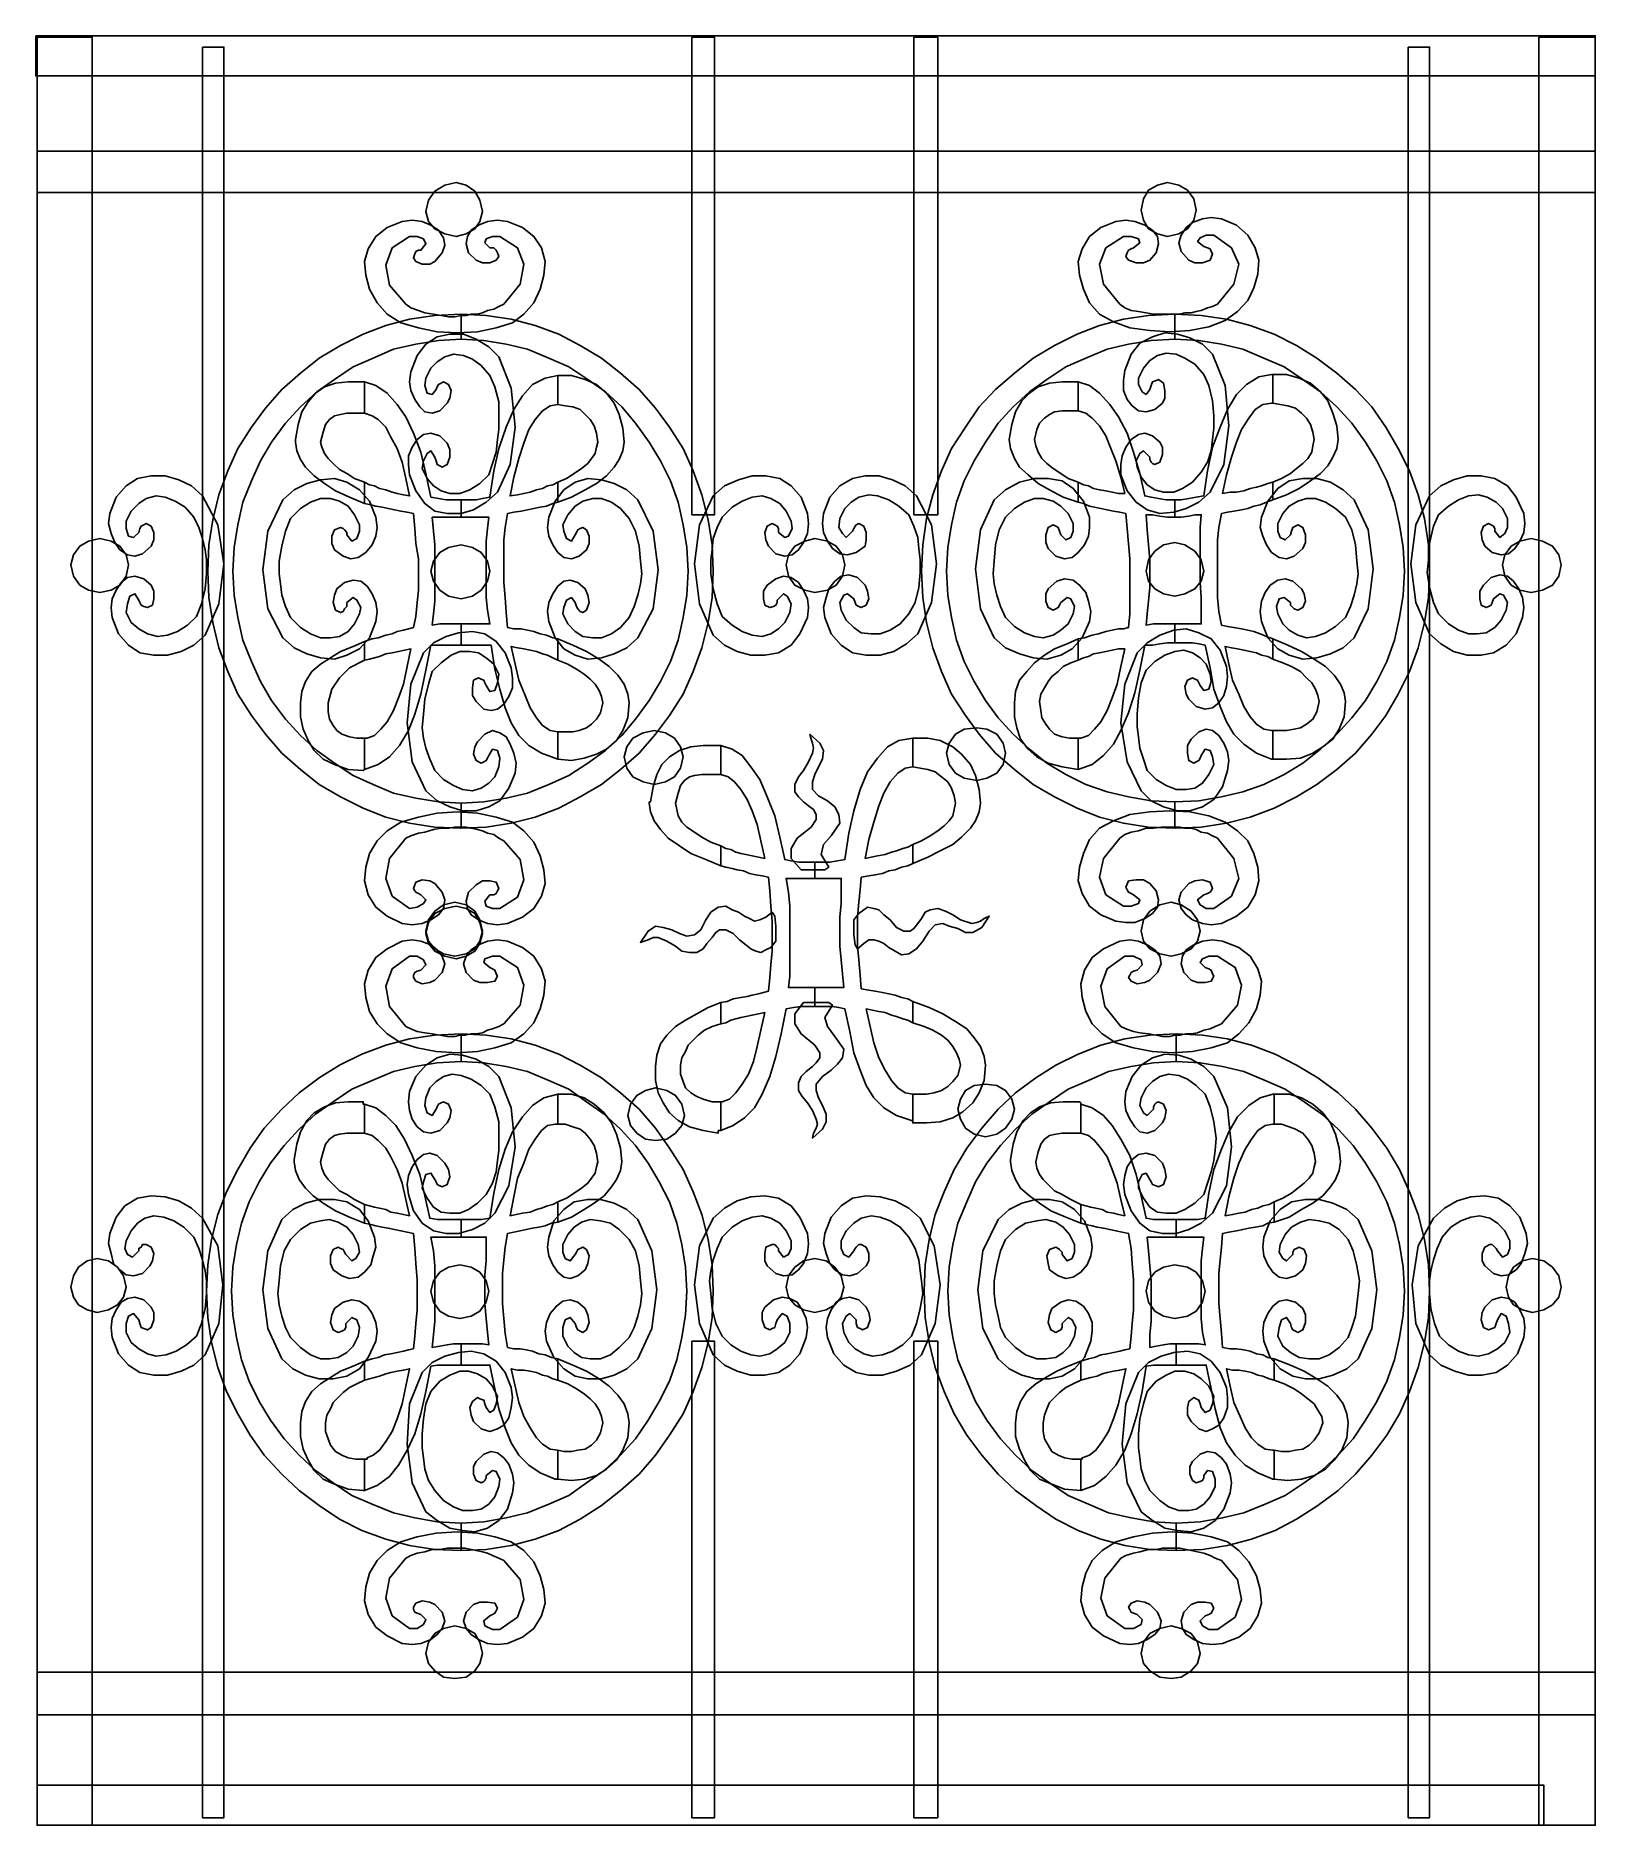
# Model space of a CAD drawing. Header units: centimetres. Extents: x -56 to 46, y -57 to 61.
import ezdxf

# ---------------------------------------------------------------- set-up
doc = ezdxf.new("R2010")
doc.units = ezdxf.units.CM
doc.header["$MEASUREMENT"] = 0
doc.layers.add('layer 1', color=7, linetype='Continuous')

msp = doc.modelspace()

# ---------------------------------------------------------------- linework, layer by layer
at = {"layer": 'layer 1', "color": 174}
for points, knots in [([(-55.74749, 60.65139), (-55.74749, 60.65139), (46.42254, 60.65139), (46.42254, 60.65139), (46.42254, 60.65139), (46.42254, 60.65139), (46.42254, 58.02111), (46.42254, 58.02111), (46.42254, 58.02111), (46.42254, 58.02111), (-55.74749, 58.02111), (-55.74749, 58.02111), (-55.74749, 58.02111), (-55.74749, 58.02111), (-55.74749, 60.65139), (-55.74749, 60.65139)], [0, 0, 0, 0, 0.25, 0.25, 0.25, 0.25, 0.5, 0.5, 0.5, 0.5, 0.75, 0.75, 0.75, 0.75, 1, 1, 1, 1]), ([(-55.66529, 60.5692), (-55.66529, 60.5692), (-52.04865, 60.5692), (-52.04865, 60.5692), (-52.04865, 60.5692), (-52.04865, 60.5692), (-52.04865, -56.64276), (-52.04865, -56.64276), (-52.04865, -56.64276), (-52.04865, -56.64276), (-55.66529, -56.64276), (-55.66529, -56.64276), (-55.66529, -56.64276), (-55.66529, -56.64276), (-55.66529, 60.5692), (-55.66529, 60.5692)], [0, 0, 0, 0, 0.25, 0.25, 0.25, 0.25, 0.5, 0.5, 0.5, 0.5, 0.75, 0.75, 0.75, 0.75, 1, 1, 1, 1]), ([(-44.81538, 59.91163), (-44.81538, 59.91163), (-43.41804, 59.91163), (-43.41804, 59.91163), (-43.41804, 59.91163), (-43.41804, 59.91163), (-43.41804, -56.14958), (-43.41804, -56.14958), (-43.41804, -56.14958), (-43.41804, -56.14958), (-44.81538, -56.14958), (-44.81538, -56.14958), (-44.81538, -56.14958), (-44.81538, -56.14958), (-44.81538, 59.91163), (-44.81538, 59.91163)], [0, 0, 0, 0, 0.25, 0.25, 0.25, 0.25, 0.5, 0.5, 0.5, 0.5, 0.75, 0.75, 0.75, 0.75, 1, 1, 1, 1]), ([(-12.75881, 60.5692), (-12.75881, 60.5692), (-11.27928, 60.5692), (-11.27928, 60.5692), (-11.27928, 60.5692), (-11.27928, 60.5692), (-11.27928, 29.2524), (-11.27928, 29.2524), (-11.27928, 29.2524), (-11.27928, 29.2524), (-12.75881, 29.2524), (-12.75881, 29.2524), (-12.75881, 29.2524), (-12.75881, 29.2524), (-12.75881, 60.5692), (-12.75881, 60.5692)], [0, 0, 0, 0, 0.25, 0.25, 0.25, 0.25, 0.5, 0.5, 0.5, 0.5, 0.75, 0.75, 0.75, 0.75, 1, 1, 1, 1]), ([(1.78994, 60.5692), (1.78994, 60.5692), (3.35167, 60.5692), (3.35167, 60.5692), (3.35167, 60.5692), (3.35167, 60.5692), (3.35167, 29.2524), (3.35167, 29.2524), (3.35167, 29.2524), (3.35167, 29.2524), (1.78994, 29.2524), (1.78994, 29.2524), (1.78994, 29.2524), (1.78994, 29.2524), (1.78994, 60.5692), (1.78994, 60.5692)], [0, 0, 0, 0, 0.25, 0.25, 0.25, 0.25, 0.5, 0.5, 0.5, 0.5, 0.75, 0.75, 0.75, 0.75, 1, 1, 1, 1]), ([(34.17529, 59.91163), (34.17529, 59.91163), (35.57263, 59.91163), (35.57263, 59.91163), (35.57263, 59.91163), (35.57263, 59.91163), (35.57263, -56.14958), (35.57263, -56.14958), (35.57263, -56.14958), (35.57263, -56.14958), (34.17529, -56.14958), (34.17529, -56.14958), (34.17529, -56.14958), (34.17529, -56.14958), (34.17529, 59.91163), (34.17529, 59.91163)], [0, 0, 0, 0, 0.25, 0.25, 0.25, 0.25, 0.5, 0.5, 0.5, 0.5, 0.75, 0.75, 0.75, 0.75, 1, 1, 1, 1]), ([(42.72371, 60.5692), (42.72371, 60.5692), (46.42254, 60.5692), (46.42254, 60.5692), (46.42254, 60.5692), (46.42254, 60.5692), (46.42254, -56.64276), (46.42254, -56.64276), (46.42254, -56.64276), (46.42254, -56.64276), (42.72371, -56.64276), (42.72371, -56.64276), (42.72371, -56.64276), (42.72371, -56.64276), (42.72371, 60.5692), (42.72371, 60.5692)], [0, 0, 0, 0, 0.25, 0.25, 0.25, 0.25, 0.5, 0.5, 0.5, 0.5, 0.75, 0.75, 0.75, 0.75, 1, 1, 1, 1]), ([(-55.66529, 53.08933), (-55.66529, 53.08933), (46.42254, 53.08933), (46.42254, 53.08933), (46.42254, 53.08933), (46.42254, 53.08933), (46.42254, 50.37685), (46.42254, 50.37685), (46.42254, 50.37685), (46.42254, 50.37685), (-55.66529, 50.37685), (-55.66529, 50.37685), (-55.66529, 50.37685), (-55.66529, 50.37685), (-55.66529, 53.08933), (-55.66529, 53.08933)], [0, 0, 0, 0, 0.25, 0.25, 0.25, 0.25, 0.5, 0.5, 0.5, 0.5, 0.75, 0.75, 0.75, 0.75, 1, 1, 1, 1]), ([(-28.21172, 51.03442), (-28.21172, 51.03442), (-27.55415, 50.87003), (-27.55415, 50.87003), (-27.55415, 50.87003), (-27.55415, 50.87003), (-26.97877, 50.45905), (-26.97877, 50.45905), (-26.97877, 50.45905), (-26.97877, 50.45905), (-26.64999, 49.88368), (-26.64999, 49.88368), (-26.64999, 49.88368), (-26.64999, 49.88368), (-26.4856, 49.14391), (-26.4856, 49.14391), (-26.4856, 49.14391), (-26.4856, 49.14391), (-26.64999, 48.48634), (-26.64999, 48.48634), (-26.64999, 48.48634), (-26.64999, 48.48634), (-26.97877, 47.99316), (-26.97877, 47.99316), (-26.97877, 47.99316), (-26.97877, 47.99316), (-27.55415, 47.66438), (-27.55415, 47.66438), (-27.55415, 47.66438), (-27.55415, 47.66438), (-28.21172, 47.49998), (-28.21172, 47.49998), (-28.21172, 47.49998), (-28.21172, 47.49998), (-28.95149, 47.66438), (-28.95149, 47.66438), (-28.95149, 47.66438), (-28.95149, 47.66438), (-29.60906, 47.99316), (-29.60906, 47.99316), (-29.60906, 47.99316), (-29.60906, 47.99316), (-30.02004, 48.48634), (-30.02004, 48.48634), (-30.02004, 48.48634), (-30.02004, 48.48634), (-30.18443, 49.14391), (-30.18443, 49.14391), (-30.18443, 49.14391), (-30.18443, 49.14391), (-30.02004, 49.88368), (-30.02004, 49.88368), (-30.02004, 49.88368), (-30.02004, 49.88368), (-29.60906, 50.45905), (-29.60906, 50.45905), (-29.60906, 50.45905), (-29.60906, 50.45905), (-28.95149, 50.87003), (-28.95149, 50.87003), (-28.95149, 50.87003), (-28.95149, 50.87003), (-28.21172, 51.03442), (-28.21172, 51.03442)], [0, 0, 0, 0, 0.0625, 0.0625, 0.0625, 0.0625, 0.125, 0.125, 0.125, 0.125, 0.1875, 0.1875, 0.1875, 0.1875, 0.25, 0.25, 0.25, 0.25, 0.3125, 0.3125, 0.3125, 0.3125, 0.375, 0.375, 0.375, 0.375, 0.4375, 0.4375, 0.4375, 0.4375, 0.5, 0.5, 0.5, 0.5, 0.5625, 0.5625, 0.5625, 0.5625, 0.625, 0.625, 0.625, 0.625, 0.6875, 0.6875, 0.6875, 0.6875, 0.75, 0.75, 0.75, 0.75, 0.8125, 0.8125, 0.8125, 0.8125, 0.875, 0.875, 0.875, 0.875, 0.9375, 0.9375, 0.9375, 0.9375, 1, 1, 1, 1]), ([(18.3936, 51.03442), (18.3936, 51.03442), (19.13336, 50.87003), (19.13336, 50.87003), (19.13336, 50.87003), (19.13336, 50.87003), (19.70874, 50.54125), (19.70874, 50.54125), (19.70874, 50.54125), (19.70874, 50.54125), (20.11972, 49.96587), (20.11972, 49.96587), (20.11972, 49.96587), (20.11972, 49.96587), (20.28411, 49.22611), (20.28411, 49.22611), (20.28411, 49.22611), (20.28411, 49.22611), (20.11972, 48.56853), (20.11972, 48.56853), (20.11972, 48.56853), (20.11972, 48.56853), (19.70874, 47.99316), (19.70874, 47.99316), (19.70874, 47.99316), (19.70874, 47.99316), (19.13336, 47.66438), (19.13336, 47.66438), (19.13336, 47.66438), (19.13336, 47.66438), (18.3936, 47.49998), (18.3936, 47.49998), (18.3936, 47.49998), (18.3936, 47.49998), (17.73603, 47.66438), (17.73603, 47.66438), (17.73603, 47.66438), (17.73603, 47.66438), (17.16065, 47.99316), (17.16065, 47.99316), (17.16065, 47.99316), (17.16065, 47.99316), (16.83187, 48.56853), (16.83187, 48.56853), (16.83187, 48.56853), (16.83187, 48.56853), (16.66747, 49.22611), (16.66747, 49.22611), (16.66747, 49.22611), (16.66747, 49.22611), (16.83187, 49.96587), (16.83187, 49.96587), (16.83187, 49.96587), (16.83187, 49.96587), (17.16065, 50.54125), (17.16065, 50.54125), (17.16065, 50.54125), (17.16065, 50.54125), (17.73603, 50.87003), (17.73603, 50.87003), (17.73603, 50.87003), (17.73603, 50.87003), (18.3936, 51.03442), (18.3936, 51.03442)], [0, 0, 0, 0, 0.0625, 0.0625, 0.0625, 0.0625, 0.125, 0.125, 0.125, 0.125, 0.1875, 0.1875, 0.1875, 0.1875, 0.25, 0.25, 0.25, 0.25, 0.3125, 0.3125, 0.3125, 0.3125, 0.375, 0.375, 0.375, 0.375, 0.4375, 0.4375, 0.4375, 0.4375, 0.5, 0.5, 0.5, 0.5, 0.5625, 0.5625, 0.5625, 0.5625, 0.625, 0.625, 0.625, 0.625, 0.6875, 0.6875, 0.6875, 0.6875, 0.75, 0.75, 0.75, 0.75, 0.8125, 0.8125, 0.8125, 0.8125, 0.875, 0.875, 0.875, 0.875, 0.9375, 0.9375, 0.9375, 0.9375, 1, 1, 1, 1]), ([(-23.77312, 42.40381), (-23.77312, 42.40381), (-23.11555, 43.14358), (-23.11555, 43.14358), (-23.11555, 43.14358), (-23.11555, 43.14358), (-22.70457, 44.04774), (-22.70457, 44.04774), (-22.70457, 44.04774), (-22.70457, 44.04774), (-22.45798, 44.9519), (-22.45798, 44.9519), (-22.45798, 44.9519), (-22.45798, 44.9519), (-22.37578, 45.85606), (-22.37578, 45.85606), (-22.37578, 45.85606), (-22.37578, 45.85606), (-22.62237, 46.76022), (-22.62237, 46.76022), (-22.62237, 46.76022), (-22.62237, 46.76022), (-23.11555, 47.49998), (-23.11555, 47.49998), (-23.11555, 47.49998), (-23.11555, 47.49998), (-23.85531, 48.07536), (-23.85531, 48.07536), (-23.85531, 48.07536), (-23.85531, 48.07536), (-24.84167, 48.48634), (-24.84167, 48.48634), (-24.84167, 48.48634), (-24.84167, 48.48634), (-25.49924, 48.56853), (-25.49924, 48.56853), (-25.49924, 48.56853), (-25.49924, 48.56853), (-26.15681, 48.48634), (-26.15681, 48.48634), (-26.15681, 48.48634), (-26.15681, 48.48634), (-26.73219, 48.23975), (-26.73219, 48.23975), (-26.73219, 48.23975), (-26.73219, 48.23975), (-27.22536, 47.91096), (-27.22536, 47.91096), (-27.22536, 47.91096), (-27.22536, 47.91096), (-27.47195, 47.49998), (-27.47195, 47.49998), (-27.47195, 47.49998), (-27.47195, 47.49998), (-27.55415, 47.0068), (-27.55415, 47.0068), (-27.55415, 47.0068), (-27.55415, 47.0068), (-27.38976, 46.43143), (-27.38976, 46.43143), (-27.38976, 46.43143), (-27.38976, 46.43143), (-26.89658, 45.93825), (-26.89658, 45.93825), (-26.89658, 45.93825), (-26.89658, 45.93825), (-26.4856, 45.77386), (-26.4856, 45.77386), (-26.4856, 45.77386), (-26.4856, 45.77386), (-25.99242, 45.77386), (-25.99242, 45.77386), (-25.99242, 45.77386), (-25.99242, 45.77386), (-25.58144, 45.93825), (-25.58144, 45.93825), (-25.58144, 45.93825), (-25.58144, 45.93825), (-25.41704, 46.18484), (-25.41704, 46.18484), (-25.41704, 46.18484), (-25.41704, 46.18484), (-25.49924, 46.43143), (-25.49924, 46.43143), (-25.49924, 46.43143), (-25.49924, 46.43143), (-25.58144, 46.59582), (-25.58144, 46.59582), (-25.58144, 46.59582), (-25.58144, 46.59582), (-25.74583, 46.76022), (-25.74583, 46.76022), (-25.74583, 46.76022), (-25.74583, 46.76022), (-25.99242, 46.76022), (-25.99242, 46.76022), (-25.99242, 46.76022), (-25.99242, 46.76022), (-26.3212, 47.089), (-26.3212, 47.089), (-26.3212, 47.089), (-26.3212, 47.089), (-26.23901, 47.33559), (-26.23901, 47.33559), (-26.23901, 47.33559), (-26.23901, 47.33559), (-25.82803, 47.49998), (-25.82803, 47.49998), (-25.82803, 47.49998), (-25.82803, 47.49998), (-25.33485, 47.49998), (-25.33485, 47.49998), (-25.33485, 47.49998), (-25.33485, 47.49998), (-24.1841, 46.76022), (-24.1841, 46.76022), (-24.1841, 46.76022), (-24.1841, 46.76022), (-23.77312, 45.69166), (-23.77312, 45.69166), (-23.77312, 45.69166), (-23.77312, 45.69166), (-24.01971, 44.37652), (-24.01971, 44.37652), (-24.01971, 44.37652), (-24.01971, 44.37652), (-25.08826, 43.06138), (-25.08826, 43.06138), (-25.08826, 43.06138), (-25.08826, 43.06138), (-25.41704, 42.89699), (-25.41704, 42.89699), (-25.41704, 42.89699), (-25.41704, 42.89699), (-25.74583, 42.7326), (-25.74583, 42.7326), (-25.74583, 42.7326), (-25.74583, 42.7326), (-26.15681, 42.6504), (-26.15681, 42.6504), (-26.15681, 42.6504), (-26.15681, 42.6504), (-26.4856, 42.48601), (-26.4856, 42.48601), (-26.4856, 42.48601), (-26.4856, 42.48601), (-26.81438, 42.40381), (-26.81438, 42.40381), (-26.81438, 42.40381), (-26.81438, 42.40381), (-27.22536, 42.40381), (-27.22536, 42.40381), (-27.22536, 42.40381), (-27.22536, 42.40381), (-27.55415, 42.32161), (-27.55415, 42.32161), (-27.55415, 42.32161), (-27.55415, 42.32161), (-27.88293, 42.32161), (-27.88293, 42.32161), (-27.88293, 42.32161), (-27.88293, 42.32161), (-27.88293, 42.32161), (-27.88293, 42.32161), (-27.88293, 42.32161), (-27.88293, 42.32161), (-27.88293, 42.32161), (-27.88293, 42.32161), (-27.88293, 42.32161), (-27.88293, 42.32161), (-27.88293, 42.32161), (-27.88293, 42.32161), (-27.88293, 42.32161), (-27.88293, 42.32161), (-27.88293, 42.32161), (-27.88293, 42.32161), (-27.88293, 42.32161), (-27.88293, 42.32161), (-28.29392, 42.23942), (-28.29392, 42.23942), (-28.29392, 42.23942), (-28.29392, 42.23942), (-28.7049, 42.23942), (-28.7049, 42.23942), (-28.7049, 42.23942), (-28.7049, 42.23942), (-29.19808, 42.32161), (-29.19808, 42.32161), (-29.19808, 42.32161), (-29.19808, 42.32161), (-29.69125, 42.40381), (-29.69125, 42.40381), (-29.69125, 42.40381), (-29.69125, 42.40381), (-30.26663, 42.48601), (-30.26663, 42.48601), (-30.26663, 42.48601), (-30.26663, 42.48601), (-30.67761, 42.6504), (-30.67761, 42.6504), (-30.67761, 42.6504), (-30.67761, 42.6504), (-31.17079, 42.81479), (-31.17079, 42.81479), (-31.17079, 42.81479), (-31.17079, 42.81479), (-31.49957, 43.06138), (-31.49957, 43.06138), (-31.49957, 43.06138), (-31.49957, 43.06138), (-32.56812, 44.29433), (-32.56812, 44.29433), (-32.56812, 44.29433), (-32.56812, 44.29433), (-32.81471, 45.60947), (-32.81471, 45.60947), (-32.81471, 45.60947), (-32.81471, 45.60947), (-32.40373, 46.76022), (-32.40373, 46.76022), (-32.40373, 46.76022), (-32.40373, 46.76022), (-31.25298, 47.49998), (-31.25298, 47.49998), (-31.25298, 47.49998), (-31.25298, 47.49998), (-30.75981, 47.49998), (-30.75981, 47.49998), (-30.75981, 47.49998), (-30.75981, 47.49998), (-30.34882, 47.33559), (-30.34882, 47.33559), (-30.34882, 47.33559), (-30.34882, 47.33559), (-30.18443, 47.0068), (-30.18443, 47.0068), (-30.18443, 47.0068), (-30.18443, 47.0068), (-30.51322, 46.59582), (-30.51322, 46.59582), (-30.51322, 46.59582), (-30.51322, 46.59582), (-30.67761, 46.59582), (-30.67761, 46.59582), (-30.67761, 46.59582), (-30.67761, 46.59582), (-30.842, 46.51363), (-30.842, 46.51363), (-30.842, 46.51363), (-30.842, 46.51363), (-30.9242, 46.34923), (-30.9242, 46.34923), (-30.9242, 46.34923), (-30.9242, 46.34923), (-31.00639, 46.10265), (-31.00639, 46.10265), (-31.00639, 46.10265), (-31.00639, 46.10265), (-30.842, 45.85606), (-30.842, 45.85606), (-30.842, 45.85606), (-30.842, 45.85606), (-30.43102, 45.69166), (-30.43102, 45.69166), (-30.43102, 45.69166), (-30.43102, 45.69166), (-29.93784, 45.69166), (-29.93784, 45.69166), (-29.93784, 45.69166), (-29.93784, 45.69166), (-29.60906, 45.85606), (-29.60906, 45.85606), (-29.60906, 45.85606), (-29.60906, 45.85606), (-29.11588, 46.43143), (-29.11588, 46.43143), (-29.11588, 46.43143), (-29.11588, 46.43143), (-28.95149, 46.92461), (-28.95149, 46.92461), (-28.95149, 46.92461), (-28.95149, 46.92461), (-29.03368, 47.41779), (-29.03368, 47.41779), (-29.03368, 47.41779), (-29.03368, 47.41779), (-29.36247, 47.91096), (-29.36247, 47.91096), (-29.36247, 47.91096), (-29.36247, 47.91096), (-29.85565, 48.23975), (-29.85565, 48.23975), (-29.85565, 48.23975), (-29.85565, 48.23975), (-30.43102, 48.48634), (-30.43102, 48.48634), (-30.43102, 48.48634), (-30.43102, 48.48634), (-31.08859, 48.56853), (-31.08859, 48.56853), (-31.08859, 48.56853), (-31.08859, 48.56853), (-31.74616, 48.48634), (-31.74616, 48.48634), (-31.74616, 48.48634), (-31.74616, 48.48634), (-32.73252, 48.07536), (-32.73252, 48.07536), (-32.73252, 48.07536), (-32.73252, 48.07536), (-33.47228, 47.49998), (-33.47228, 47.49998), (-33.47228, 47.49998), (-33.47228, 47.49998), (-33.96546, 46.67802), (-33.96546, 46.67802), (-33.96546, 46.67802), (-33.96546, 46.67802), (-34.21205, 45.85606), (-34.21205, 45.85606), (-34.21205, 45.85606), (-34.21205, 45.85606), (-34.12985, 44.9519), (-34.12985, 44.9519), (-34.12985, 44.9519), (-34.12985, 44.9519), (-33.88327, 44.04774), (-33.88327, 44.04774), (-33.88327, 44.04774), (-33.88327, 44.04774), (-33.39009, 43.14358), (-33.39009, 43.14358), (-33.39009, 43.14358), (-33.39009, 43.14358), (-32.73252, 42.40381), (-32.73252, 42.40381), (-32.73252, 42.40381), (-32.73252, 42.40381), (-31.82836, 41.82844), (-31.82836, 41.82844), (-31.82836, 41.82844), (-31.82836, 41.82844), (-30.67761, 41.49965), (-30.67761, 41.49965), (-30.67761, 41.49965), (-30.67761, 41.49965), (-29.44466, 41.25306), (-29.44466, 41.25306), (-29.44466, 41.25306), (-29.44466, 41.25306), (-28.12952, 41.17087), (-28.12952, 41.17087), (-28.12952, 41.17087), (-28.12952, 41.17087), (-26.81438, 41.25306), (-26.81438, 41.25306), (-26.81438, 41.25306), (-26.81438, 41.25306), (-25.58144, 41.49965), (-25.58144, 41.49965), (-25.58144, 41.49965), (-25.58144, 41.49965), (-24.51288, 41.82844), (-24.51288, 41.82844), (-24.51288, 41.82844), (-24.51288, 41.82844), (-23.77312, 42.40381), (-23.77312, 42.40381)], [0, 0, 0, 0, 0.010869565, 0.010869565, 0.010869565, 0.010869565, 0.02173913, 0.02173913, 0.02173913, 0.02173913, 0.032608696, 0.032608696, 0.032608696, 0.032608696, 0.043478261, 0.043478261, 0.043478261, 0.043478261, 0.054347826, 0.054347826, 0.054347826, 0.054347826, 0.065217391, 0.065217391, 0.065217391, 0.065217391, 0.076086957, 0.076086957, 0.076086957, 0.076086957, 0.086956522, 0.086956522, 0.086956522, 0.086956522, 0.097826087, 0.097826087, 0.097826087, 0.097826087, 0.108695652, 0.108695652, 0.108695652, 0.108695652, 0.119565217, 0.119565217, 0.119565217, 0.119565217, 0.130434783, 0.130434783, 0.130434783, 0.130434783, 0.141304348, 0.141304348, 0.141304348, 0.141304348, 0.152173913, 0.152173913, 0.152173913, 0.152173913, 0.163043478, 0.163043478, 0.163043478, 0.163043478, 0.173913043, 0.173913043, 0.173913043, 0.173913043, 0.184782609, 0.184782609, 0.184782609, 0.184782609, 0.195652174, 0.195652174, 0.195652174, 0.195652174, 0.206521739, 0.206521739, 0.206521739, 0.206521739, 0.217391304, 0.217391304, 0.217391304, 0.217391304, 0.22826087, 0.22826087, 0.22826087, 0.22826087, 0.239130435, 0.239130435, 0.239130435, 0.239130435, 0.25, 0.25, 0.25, 0.25, 0.260869565, 0.260869565, 0.260869565, 0.260869565, 0.27173913, 0.27173913, 0.27173913, 0.27173913, 0.282608696, 0.282608696, 0.282608696, 0.282608696, 0.293478261, 0.293478261, 0.293478261, 0.293478261, 0.304347826, 0.304347826, 0.304347826, 0.304347826, 0.315217391, 0.315217391, 0.315217391, 0.315217391, 0.326086957, 0.326086957, 0.326086957, 0.326086957, 0.336956522, 0.336956522, 0.336956522, 0.336956522, 0.347826087, 0.347826087, 0.347826087, 0.347826087, 0.358695652, 0.358695652, 0.358695652, 0.358695652, 0.369565217, 0.369565217, 0.369565217, 0.369565217, 0.380434783, 0.380434783, 0.380434783, 0.380434783, 0.391304348, 0.391304348, 0.391304348, 0.391304348, 0.402173913, 0.402173913, 0.402173913, 0.402173913, 0.413043478, 0.413043478, 0.413043478, 0.413043478, 0.423913043, 0.423913043, 0.423913043, 0.423913043, 0.434782609, 0.434782609, 0.434782609, 0.434782609, 0.445652174, 0.445652174, 0.445652174, 0.445652174, 0.456521739, 0.456521739, 0.456521739, 0.456521739, 0.467391304, 0.467391304, 0.467391304, 0.467391304, 0.47826087, 0.47826087, 0.47826087, 0.47826087, 0.489130435, 0.489130435, 0.489130435, 0.489130435, 0.5, 0.5, 0.5, 0.5, 0.510869565, 0.510869565, 0.510869565, 0.510869565, 0.52173913, 0.52173913, 0.52173913, 0.52173913, 0.532608696, 0.532608696, 0.532608696, 0.532608696, 0.543478261, 0.543478261, 0.543478261, 0.543478261, 0.554347826, 0.554347826, 0.554347826, 0.554347826, 0.565217391, 0.565217391, 0.565217391, 0.565217391, 0.576086957, 0.576086957, 0.576086957, 0.576086957, 0.586956522, 0.586956522, 0.586956522, 0.586956522, 0.597826087, 0.597826087, 0.597826087, 0.597826087, 0.608695652, 0.608695652, 0.608695652, 0.608695652, 0.619565217, 0.619565217, 0.619565217, 0.619565217, 0.630434783, 0.630434783, 0.630434783, 0.630434783, 0.641304348, 0.641304348, 0.641304348, 0.641304348, 0.652173913, 0.652173913, 0.652173913, 0.652173913, 0.663043478, 0.663043478, 0.663043478, 0.663043478, 0.673913043, 0.673913043, 0.673913043, 0.673913043, 0.684782609, 0.684782609, 0.684782609, 0.684782609, 0.695652174, 0.695652174, 0.695652174, 0.695652174, 0.706521739, 0.706521739, 0.706521739, 0.706521739, 0.717391304, 0.717391304, 0.717391304, 0.717391304, 0.72826087, 0.72826087, 0.72826087, 0.72826087, 0.739130435, 0.739130435, 0.739130435, 0.739130435, 0.75, 0.75, 0.75, 0.75, 0.760869565, 0.760869565, 0.760869565, 0.760869565, 0.77173913, 0.77173913, 0.77173913, 0.77173913, 0.782608696, 0.782608696, 0.782608696, 0.782608696, 0.793478261, 0.793478261, 0.793478261, 0.793478261, 0.804347826, 0.804347826, 0.804347826, 0.804347826, 0.815217391, 0.815217391, 0.815217391, 0.815217391, 0.826086957, 0.826086957, 0.826086957, 0.826086957, 0.836956522, 0.836956522, 0.836956522, 0.836956522, 0.847826087, 0.847826087, 0.847826087, 0.847826087, 0.858695652, 0.858695652, 0.858695652, 0.858695652, 0.869565217, 0.869565217, 0.869565217, 0.869565217, 0.880434783, 0.880434783, 0.880434783, 0.880434783, 0.891304348, 0.891304348, 0.891304348, 0.891304348, 0.902173913, 0.902173913, 0.902173913, 0.902173913, 0.913043478, 0.913043478, 0.913043478, 0.913043478, 0.923913043, 0.923913043, 0.923913043, 0.923913043, 0.934782609, 0.934782609, 0.934782609, 0.934782609, 0.945652174, 0.945652174, 0.945652174, 0.945652174, 0.956521739, 0.956521739, 0.956521739, 0.956521739, 0.967391304, 0.967391304, 0.967391304, 0.967391304, 0.97826087, 0.97826087, 0.97826087, 0.97826087, 0.989130435, 0.989130435, 0.989130435, 0.989130435, 1, 1, 1, 1]), ([(22.99659, 42.5682), (22.99659, 42.5682), (23.65416, 43.30797), (23.65416, 43.30797), (23.65416, 43.30797), (23.65416, 43.30797), (24.06514, 44.12993), (24.06514, 44.12993), (24.06514, 44.12993), (24.06514, 44.12993), (24.31173, 45.03409), (24.31173, 45.03409), (24.31173, 45.03409), (24.31173, 45.03409), (24.39393, 45.93825), (24.39393, 45.93825), (24.39393, 45.93825), (24.39393, 45.93825), (24.14734, 46.76022), (24.14734, 46.76022), (24.14734, 46.76022), (24.14734, 46.76022), (23.65416, 47.58218), (23.65416, 47.58218), (23.65416, 47.58218), (23.65416, 47.58218), (22.91439, 48.23975), (22.91439, 48.23975), (22.91439, 48.23975), (22.91439, 48.23975), (21.92804, 48.65073), (21.92804, 48.65073), (21.92804, 48.65073), (21.92804, 48.65073), (21.27047, 48.73293), (21.27047, 48.73293), (21.27047, 48.73293), (21.27047, 48.73293), (20.69509, 48.65073), (20.69509, 48.65073), (20.69509, 48.65073), (20.69509, 48.65073), (20.03752, 48.40414), (20.03752, 48.40414), (20.03752, 48.40414), (20.03752, 48.40414), (19.62654, 48.07536), (19.62654, 48.07536), (19.62654, 48.07536), (19.62654, 48.07536), (19.29776, 47.58218), (19.29776, 47.58218), (19.29776, 47.58218), (19.29776, 47.58218), (19.13336, 47.089), (19.13336, 47.089), (19.13336, 47.089), (19.13336, 47.089), (19.29776, 46.51363), (19.29776, 46.51363), (19.29776, 46.51363), (19.29776, 46.51363), (19.79093, 45.93825), (19.79093, 45.93825), (19.79093, 45.93825), (19.79093, 45.93825), (20.20192, 45.77386), (20.20192, 45.77386), (20.20192, 45.77386), (20.20192, 45.77386), (20.69509, 45.77386), (20.69509, 45.77386), (20.69509, 45.77386), (20.69509, 45.77386), (21.18827, 45.93825), (21.18827, 45.93825), (21.18827, 45.93825), (21.18827, 45.93825), (21.35266, 46.34923), (21.35266, 46.34923), (21.35266, 46.34923), (21.35266, 46.34923), (21.27047, 46.51363), (21.27047, 46.51363), (21.27047, 46.51363), (21.27047, 46.51363), (21.18827, 46.67802), (21.18827, 46.67802), (21.18827, 46.67802), (21.18827, 46.67802), (21.02388, 46.76022), (21.02388, 46.76022), (21.02388, 46.76022), (21.02388, 46.76022), (20.77729, 46.84241), (20.77729, 46.84241), (20.77729, 46.84241), (20.77729, 46.84241), (20.36631, 47.1712), (20.36631, 47.1712), (20.36631, 47.1712), (20.36631, 47.1712), (20.5307, 47.41779), (20.5307, 47.41779), (20.5307, 47.41779), (20.5307, 47.41779), (20.94168, 47.58218), (20.94168, 47.58218), (20.94168, 47.58218), (20.94168, 47.58218), (21.43486, 47.58218), (21.43486, 47.58218), (21.43486, 47.58218), (21.43486, 47.58218), (22.58561, 46.76022), (22.58561, 46.76022), (22.58561, 46.76022), (22.58561, 46.76022), (23.07879, 45.69166), (23.07879, 45.69166), (23.07879, 45.69166), (23.07879, 45.69166), (22.75, 44.37652), (22.75, 44.37652), (22.75, 44.37652), (22.75, 44.37652), (21.68145, 43.06138), (21.68145, 43.06138), (21.68145, 43.06138), (21.68145, 43.06138), (21.35266, 42.89699), (21.35266, 42.89699), (21.35266, 42.89699), (21.35266, 42.89699), (21.02388, 42.81479), (21.02388, 42.81479), (21.02388, 42.81479), (21.02388, 42.81479), (20.6129, 42.6504), (20.6129, 42.6504), (20.6129, 42.6504), (20.6129, 42.6504), (20.28411, 42.5682), (20.28411, 42.5682), (20.28411, 42.5682), (20.28411, 42.5682), (19.95533, 42.48601), (19.95533, 42.48601), (19.95533, 42.48601), (19.95533, 42.48601), (19.54435, 42.48601), (19.54435, 42.48601), (19.54435, 42.48601), (19.54435, 42.48601), (19.21556, 42.40381), (19.21556, 42.40381), (19.21556, 42.40381), (19.21556, 42.40381), (18.88677, 42.40381), (18.88677, 42.40381), (18.88677, 42.40381), (18.88677, 42.40381), (18.88677, 42.40381), (18.88677, 42.40381), (18.88677, 42.40381), (18.88677, 42.40381), (18.88677, 42.40381), (18.88677, 42.40381), (18.88677, 42.40381), (18.88677, 42.40381), (18.88677, 42.40381), (18.88677, 42.40381), (18.88677, 42.40381), (18.88677, 42.40381), (18.88677, 42.40381), (18.88677, 42.40381), (18.88677, 42.40381), (18.88677, 42.40381), (18.47579, 42.40381), (18.47579, 42.40381), (18.47579, 42.40381), (18.47579, 42.40381), (17.98262, 42.40381), (17.98262, 42.40381), (17.98262, 42.40381), (17.98262, 42.40381), (17.48944, 42.40381), (17.48944, 42.40381), (17.48944, 42.40381), (17.48944, 42.40381), (16.99626, 42.48601), (16.99626, 42.48601), (16.99626, 42.48601), (16.99626, 42.48601), (16.50308, 42.5682), (16.50308, 42.5682), (16.50308, 42.5682), (16.50308, 42.5682), (16.0099, 42.6504), (16.0099, 42.6504), (16.0099, 42.6504), (16.0099, 42.6504), (15.59892, 42.81479), (15.59892, 42.81479), (15.59892, 42.81479), (15.59892, 42.81479), (15.27014, 43.06138), (15.27014, 43.06138), (15.27014, 43.06138), (15.27014, 43.06138), (14.20158, 44.37652), (14.20158, 44.37652), (14.20158, 44.37652), (14.20158, 44.37652), (13.955, 45.69166), (13.955, 45.69166), (13.955, 45.69166), (13.955, 45.69166), (14.36598, 46.76022), (14.36598, 46.76022), (14.36598, 46.76022), (14.36598, 46.76022), (15.51673, 47.49998), (15.51673, 47.49998), (15.51673, 47.49998), (15.51673, 47.49998), (16.0099, 47.49998), (16.0099, 47.49998), (16.0099, 47.49998), (16.0099, 47.49998), (16.50308, 47.33559), (16.50308, 47.33559), (16.50308, 47.33559), (16.50308, 47.33559), (16.58528, 47.089), (16.58528, 47.089), (16.58528, 47.089), (16.58528, 47.089), (16.1743, 46.76022), (16.1743, 46.76022), (16.1743, 46.76022), (16.1743, 46.76022), (16.0099, 46.67802), (16.0099, 46.67802), (16.0099, 46.67802), (16.0099, 46.67802), (15.84551, 46.59582), (15.84551, 46.59582), (15.84551, 46.59582), (15.84551, 46.59582), (15.76331, 46.43143), (15.76331, 46.43143), (15.76331, 46.43143), (15.76331, 46.43143), (15.68112, 46.18484), (15.68112, 46.18484), (15.68112, 46.18484), (15.68112, 46.18484), (15.84551, 45.93825), (15.84551, 45.93825), (15.84551, 45.93825), (15.84551, 45.93825), (16.33869, 45.77386), (16.33869, 45.77386), (16.33869, 45.77386), (16.33869, 45.77386), (16.83187, 45.77386), (16.83187, 45.77386), (16.83187, 45.77386), (16.83187, 45.77386), (17.24285, 45.93825), (17.24285, 45.93825), (17.24285, 45.93825), (17.24285, 45.93825), (17.65383, 46.43143), (17.65383, 46.43143), (17.65383, 46.43143), (17.65383, 46.43143), (17.81822, 47.0068), (17.81822, 47.0068), (17.81822, 47.0068), (17.81822, 47.0068), (17.73603, 47.49998), (17.73603, 47.49998), (17.73603, 47.49998), (17.73603, 47.49998), (17.40724, 47.91096), (17.40724, 47.91096), (17.40724, 47.91096), (17.40724, 47.91096), (16.91406, 48.23975), (16.91406, 48.23975), (16.91406, 48.23975), (16.91406, 48.23975), (16.25649, 48.48634), (16.25649, 48.48634), (16.25649, 48.48634), (16.25649, 48.48634), (15.68112, 48.56853), (15.68112, 48.56853), (15.68112, 48.56853), (15.68112, 48.56853), (15.02355, 48.48634), (15.02355, 48.48634), (15.02355, 48.48634), (15.02355, 48.48634), (14.03719, 48.07536), (14.03719, 48.07536), (14.03719, 48.07536), (14.03719, 48.07536), (13.29742, 47.49998), (13.29742, 47.49998), (13.29742, 47.49998), (13.29742, 47.49998), (12.80425, 46.67802), (12.80425, 46.67802), (12.80425, 46.67802), (12.80425, 46.67802), (12.55766, 45.85606), (12.55766, 45.85606), (12.55766, 45.85606), (12.55766, 45.85606), (12.63985, 44.9519), (12.63985, 44.9519), (12.63985, 44.9519), (12.63985, 44.9519), (12.88644, 44.04774), (12.88644, 44.04774), (12.88644, 44.04774), (12.88644, 44.04774), (13.29742, 43.14358), (13.29742, 43.14358), (13.29742, 43.14358), (13.29742, 43.14358), (13.955, 42.40381), (13.955, 42.40381), (13.955, 42.40381), (13.955, 42.40381), (14.85915, 41.91063), (14.85915, 41.91063), (14.85915, 41.91063), (14.85915, 41.91063), (15.92771, 41.49965), (15.92771, 41.49965), (15.92771, 41.49965), (15.92771, 41.49965), (17.24285, 41.33526), (17.24285, 41.33526), (17.24285, 41.33526), (17.24285, 41.33526), (18.55799, 41.25306), (18.55799, 41.25306), (18.55799, 41.25306), (18.55799, 41.25306), (19.87313, 41.33526), (19.87313, 41.33526), (19.87313, 41.33526), (19.87313, 41.33526), (21.10608, 41.58185), (21.10608, 41.58185), (21.10608, 41.58185), (21.10608, 41.58185), (22.17463, 41.99283), (22.17463, 41.99283), (22.17463, 41.99283), (22.17463, 41.99283), (22.99659, 42.5682), (22.99659, 42.5682)], [0, 0, 0, 0, 0.010869565, 0.010869565, 0.010869565, 0.010869565, 0.02173913, 0.02173913, 0.02173913, 0.02173913, 0.032608696, 0.032608696, 0.032608696, 0.032608696, 0.043478261, 0.043478261, 0.043478261, 0.043478261, 0.054347826, 0.054347826, 0.054347826, 0.054347826, 0.065217391, 0.065217391, 0.065217391, 0.065217391, 0.076086957, 0.076086957, 0.076086957, 0.076086957, 0.086956522, 0.086956522, 0.086956522, 0.086956522, 0.097826087, 0.097826087, 0.097826087, 0.097826087, 0.108695652, 0.108695652, 0.108695652, 0.108695652, 0.119565217, 0.119565217, 0.119565217, 0.119565217, 0.130434783, 0.130434783, 0.130434783, 0.130434783, 0.141304348, 0.141304348, 0.141304348, 0.141304348, 0.152173913, 0.152173913, 0.152173913, 0.152173913, 0.163043478, 0.163043478, 0.163043478, 0.163043478, 0.173913043, 0.173913043, 0.173913043, 0.173913043, 0.184782609, 0.184782609, 0.184782609, 0.184782609, 0.195652174, 0.195652174, 0.195652174, 0.195652174, 0.206521739, 0.206521739, 0.206521739, 0.206521739, 0.217391304, 0.217391304, 0.217391304, 0.217391304, 0.22826087, 0.22826087, 0.22826087, 0.22826087, 0.239130435, 0.239130435, 0.239130435, 0.239130435, 0.25, 0.25, 0.25, 0.25, 0.260869565, 0.260869565, 0.260869565, 0.260869565, 0.27173913, 0.27173913, 0.27173913, 0.27173913, 0.282608696, 0.282608696, 0.282608696, 0.282608696, 0.293478261, 0.293478261, 0.293478261, 0.293478261, 0.304347826, 0.304347826, 0.304347826, 0.304347826, 0.315217391, 0.315217391, 0.315217391, 0.315217391, 0.326086957, 0.326086957, 0.326086957, 0.326086957, 0.336956522, 0.336956522, 0.336956522, 0.336956522, 0.347826087, 0.347826087, 0.347826087, 0.347826087, 0.358695652, 0.358695652, 0.358695652, 0.358695652, 0.369565217, 0.369565217, 0.369565217, 0.369565217, 0.380434783, 0.380434783, 0.380434783, 0.380434783, 0.391304348, 0.391304348, 0.391304348, 0.391304348, 0.402173913, 0.402173913, 0.402173913, 0.402173913, 0.413043478, 0.413043478, 0.413043478, 0.413043478, 0.423913043, 0.423913043, 0.423913043, 0.423913043, 0.434782609, 0.434782609, 0.434782609, 0.434782609, 0.445652174, 0.445652174, 0.445652174, 0.445652174, 0.456521739, 0.456521739, 0.456521739, 0.456521739, 0.467391304, 0.467391304, 0.467391304, 0.467391304, 0.47826087, 0.47826087, 0.47826087, 0.47826087, 0.489130435, 0.489130435, 0.489130435, 0.489130435, 0.5, 0.5, 0.5, 0.5, 0.510869565, 0.510869565, 0.510869565, 0.510869565, 0.52173913, 0.52173913, 0.52173913, 0.52173913, 0.532608696, 0.532608696, 0.532608696, 0.532608696, 0.543478261, 0.543478261, 0.543478261, 0.543478261, 0.554347826, 0.554347826, 0.554347826, 0.554347826, 0.565217391, 0.565217391, 0.565217391, 0.565217391, 0.576086957, 0.576086957, 0.576086957, 0.576086957, 0.586956522, 0.586956522, 0.586956522, 0.586956522, 0.597826087, 0.597826087, 0.597826087, 0.597826087, 0.608695652, 0.608695652, 0.608695652, 0.608695652, 0.619565217, 0.619565217, 0.619565217, 0.619565217, 0.630434783, 0.630434783, 0.630434783, 0.630434783, 0.641304348, 0.641304348, 0.641304348, 0.641304348, 0.652173913, 0.652173913, 0.652173913, 0.652173913, 0.663043478, 0.663043478, 0.663043478, 0.663043478, 0.673913043, 0.673913043, 0.673913043, 0.673913043, 0.684782609, 0.684782609, 0.684782609, 0.684782609, 0.695652174, 0.695652174, 0.695652174, 0.695652174, 0.706521739, 0.706521739, 0.706521739, 0.706521739, 0.717391304, 0.717391304, 0.717391304, 0.717391304, 0.72826087, 0.72826087, 0.72826087, 0.72826087, 0.739130435, 0.739130435, 0.739130435, 0.739130435, 0.75, 0.75, 0.75, 0.75, 0.760869565, 0.760869565, 0.760869565, 0.760869565, 0.77173913, 0.77173913, 0.77173913, 0.77173913, 0.782608696, 0.782608696, 0.782608696, 0.782608696, 0.793478261, 0.793478261, 0.793478261, 0.793478261, 0.804347826, 0.804347826, 0.804347826, 0.804347826, 0.815217391, 0.815217391, 0.815217391, 0.815217391, 0.826086957, 0.826086957, 0.826086957, 0.826086957, 0.836956522, 0.836956522, 0.836956522, 0.836956522, 0.847826087, 0.847826087, 0.847826087, 0.847826087, 0.858695652, 0.858695652, 0.858695652, 0.858695652, 0.869565217, 0.869565217, 0.869565217, 0.869565217, 0.880434783, 0.880434783, 0.880434783, 0.880434783, 0.891304348, 0.891304348, 0.891304348, 0.891304348, 0.902173913, 0.902173913, 0.902173913, 0.902173913, 0.913043478, 0.913043478, 0.913043478, 0.913043478, 0.923913043, 0.923913043, 0.923913043, 0.923913043, 0.934782609, 0.934782609, 0.934782609, 0.934782609, 0.945652174, 0.945652174, 0.945652174, 0.945652174, 0.956521739, 0.956521739, 0.956521739, 0.956521739, 0.967391304, 0.967391304, 0.967391304, 0.967391304, 0.97826087, 0.97826087, 0.97826087, 0.97826087, 0.989130435, 0.989130435, 0.989130435, 0.989130435, 1, 1, 1, 1]), ([(-27.88293, 8.70332), (-27.88293, 8.70332), (-29.60906, 8.78551), (-29.60906, 8.78551), (-29.60906, 8.78551), (-29.60906, 8.78551), (-31.25298, 9.0321), (-31.25298, 9.0321), (-31.25298, 9.0321), (-31.25298, 9.0321), (-32.81471, 9.44308), (-32.81471, 9.44308), (-32.81471, 9.44308), (-32.81471, 9.44308), (-34.29425, 10.01846), (-34.29425, 10.01846), (-34.29425, 10.01846), (-34.29425, 10.01846), (-35.77378, 10.75823), (-35.77378, 10.75823), (-35.77378, 10.75823), (-35.77378, 10.75823), (-37.17112, 11.58019), (-37.17112, 11.58019), (-37.17112, 11.58019), (-37.17112, 11.58019), (-38.40406, 12.56654), (-38.40406, 12.56654), (-38.40406, 12.56654), (-38.40406, 12.56654), (-39.63701, 13.6351), (-39.63701, 13.6351), (-39.63701, 13.6351), (-39.63701, 13.6351), (-40.70556, 14.86804), (-40.70556, 14.86804), (-40.70556, 14.86804), (-40.70556, 14.86804), (-41.60972, 16.10099), (-41.60972, 16.10099), (-41.60972, 16.10099), (-41.60972, 16.10099), (-42.51388, 17.49832), (-42.51388, 17.49832), (-42.51388, 17.49832), (-42.51388, 17.49832), (-43.17145, 18.97786), (-43.17145, 18.97786), (-43.17145, 18.97786), (-43.17145, 18.97786), (-43.74682, 20.53959), (-43.74682, 20.53959), (-43.74682, 20.53959), (-43.74682, 20.53959), (-44.15781, 22.18351), (-44.15781, 22.18351), (-44.15781, 22.18351), (-44.15781, 22.18351), (-44.4044, 23.82744), (-44.4044, 23.82744), (-44.4044, 23.82744), (-44.4044, 23.82744), (-44.48659, 25.55356), (-44.48659, 25.55356), (-44.48659, 25.55356), (-44.48659, 25.55356), (-44.4044, 27.27969), (-44.4044, 27.27969), (-44.4044, 27.27969), (-44.4044, 27.27969), (-44.15781, 28.92361), (-44.15781, 28.92361), (-44.15781, 28.92361), (-44.15781, 28.92361), (-43.74682, 30.56754), (-43.74682, 30.56754), (-43.74682, 30.56754), (-43.74682, 30.56754), (-43.17145, 32.12927), (-43.17145, 32.12927), (-43.17145, 32.12927), (-43.17145, 32.12927), (-42.51388, 33.6088), (-42.51388, 33.6088), (-42.51388, 33.6088), (-42.51388, 33.6088), (-41.60972, 35.00614), (-41.60972, 35.00614), (-41.60972, 35.00614), (-41.60972, 35.00614), (-40.70556, 36.23909), (-40.70556, 36.23909), (-40.70556, 36.23909), (-40.70556, 36.23909), (-39.63701, 37.47203), (-39.63701, 37.47203), (-39.63701, 37.47203), (-39.63701, 37.47203), (-38.40406, 38.54058), (-38.40406, 38.54058), (-38.40406, 38.54058), (-38.40406, 38.54058), (-37.17112, 39.52694), (-37.17112, 39.52694), (-37.17112, 39.52694), (-37.17112, 39.52694), (-35.77378, 40.3489), (-35.77378, 40.3489), (-35.77378, 40.3489), (-35.77378, 40.3489), (-34.29425, 41.08867), (-34.29425, 41.08867), (-34.29425, 41.08867), (-34.29425, 41.08867), (-32.81471, 41.66404), (-32.81471, 41.66404), (-32.81471, 41.66404), (-32.81471, 41.66404), (-31.25298, 42.07503), (-31.25298, 42.07503), (-31.25298, 42.07503), (-31.25298, 42.07503), (-29.60906, 42.32161), (-29.60906, 42.32161), (-29.60906, 42.32161), (-29.60906, 42.32161), (-27.88293, 42.40381), (-27.88293, 42.40381), (-27.88293, 42.40381), (-27.88293, 42.40381), (-27.88293, 40.75988), (-27.88293, 40.75988), (-27.88293, 40.75988), (-27.88293, 40.75988), (-29.36247, 40.67769), (-29.36247, 40.67769), (-29.36247, 40.67769), (-29.36247, 40.67769), (-30.842, 40.4311), (-30.842, 40.4311), (-30.842, 40.4311), (-30.842, 40.4311), (-32.32154, 40.10231), (-32.32154, 40.10231), (-32.32154, 40.10231), (-32.32154, 40.10231), (-33.63668, 39.52694), (-33.63668, 39.52694), (-33.63668, 39.52694), (-33.63668, 39.52694), (-34.95182, 38.95156), (-34.95182, 38.95156), (-34.95182, 38.95156), (-34.95182, 38.95156), (-36.18476, 38.1296), (-36.18476, 38.1296), (-36.18476, 38.1296), (-36.18476, 38.1296), (-37.33551, 37.30764), (-37.33551, 37.30764), (-37.33551, 37.30764), (-37.33551, 37.30764), (-38.40406, 36.32128), (-38.40406, 36.32128), (-38.40406, 36.32128), (-38.40406, 36.32128), (-39.39042, 35.25273), (-39.39042, 35.25273), (-39.39042, 35.25273), (-39.39042, 35.25273), (-40.29458, 34.01979), (-40.29458, 34.01979), (-40.29458, 34.01979), (-40.29458, 34.01979), (-41.03435, 32.78684), (-41.03435, 32.78684), (-41.03435, 32.78684), (-41.03435, 32.78684), (-41.60972, 31.4717), (-41.60972, 31.4717), (-41.60972, 31.4717), (-41.60972, 31.4717), (-42.18509, 30.07436), (-42.18509, 30.07436), (-42.18509, 30.07436), (-42.18509, 30.07436), (-42.51388, 28.59483), (-42.51388, 28.59483), (-42.51388, 28.59483), (-42.51388, 28.59483), (-42.76047, 27.11529), (-42.76047, 27.11529), (-42.76047, 27.11529), (-42.76047, 27.11529), (-42.84266, 25.55356), (-42.84266, 25.55356), (-42.84266, 25.55356), (-42.84266, 25.55356), (-42.76047, 23.99183), (-42.76047, 23.99183), (-42.76047, 23.99183), (-42.76047, 23.99183), (-42.51388, 22.5123), (-42.51388, 22.5123), (-42.51388, 22.5123), (-42.51388, 22.5123), (-42.18509, 21.03277), (-42.18509, 21.03277), (-42.18509, 21.03277), (-42.18509, 21.03277), (-41.60972, 19.63543), (-41.60972, 19.63543), (-41.60972, 19.63543), (-41.60972, 19.63543), (-41.03435, 18.32029), (-41.03435, 18.32029), (-41.03435, 18.32029), (-41.03435, 18.32029), (-40.29458, 17.08734), (-40.29458, 17.08734), (-40.29458, 17.08734), (-40.29458, 17.08734), (-39.39042, 15.8544), (-39.39042, 15.8544), (-39.39042, 15.8544), (-39.39042, 15.8544), (-38.40406, 14.78585), (-38.40406, 14.78585), (-38.40406, 14.78585), (-38.40406, 14.78585), (-37.33551, 13.79949), (-37.33551, 13.79949), (-37.33551, 13.79949), (-37.33551, 13.79949), (-36.18476, 12.97753), (-36.18476, 12.97753), (-36.18476, 12.97753), (-36.18476, 12.97753), (-34.95182, 12.15556), (-34.95182, 12.15556), (-34.95182, 12.15556), (-34.95182, 12.15556), (-33.63668, 11.58019), (-33.63668, 11.58019), (-33.63668, 11.58019), (-33.63668, 11.58019), (-32.32154, 11.00481), (-32.32154, 11.00481), (-32.32154, 11.00481), (-32.32154, 11.00481), (-30.842, 10.67603), (-30.842, 10.67603), (-30.842, 10.67603), (-30.842, 10.67603), (-29.36247, 10.42944), (-29.36247, 10.42944), (-29.36247, 10.42944), (-29.36247, 10.42944), (-27.88293, 10.34724), (-27.88293, 10.34724), (-27.88293, 10.34724), (-27.88293, 10.34724), (-27.88293, 8.70332), (-27.88293, 8.70332)], [0, 0, 0, 0, 0.015151515, 0.015151515, 0.015151515, 0.015151515, 0.03030303, 0.03030303, 0.03030303, 0.03030303, 0.045454545, 0.045454545, 0.045454545, 0.045454545, 0.060606061, 0.060606061, 0.060606061, 0.060606061, 0.075757576, 0.075757576, 0.075757576, 0.075757576, 0.090909091, 0.090909091, 0.090909091, 0.090909091, 0.106060606, 0.106060606, 0.106060606, 0.106060606, 0.121212121, 0.121212121, 0.121212121, 0.121212121, 0.136363636, 0.136363636, 0.136363636, 0.136363636, 0.151515152, 0.151515152, 0.151515152, 0.151515152, 0.166666667, 0.166666667, 0.166666667, 0.166666667, 0.181818182, 0.181818182, 0.181818182, 0.181818182, 0.196969697, 0.196969697, 0.196969697, 0.196969697, 0.212121212, 0.212121212, 0.212121212, 0.212121212, 0.227272727, 0.227272727, 0.227272727, 0.227272727, 0.242424242, 0.242424242, 0.242424242, 0.242424242, 0.257575758, 0.257575758, 0.257575758, 0.257575758, 0.272727273, 0.272727273, 0.272727273, 0.272727273, 0.287878788, 0.287878788, 0.287878788, 0.287878788, 0.303030303, 0.303030303, 0.303030303, 0.303030303, 0.318181818, 0.318181818, 0.318181818, 0.318181818, 0.333333333, 0.333333333, 0.333333333, 0.333333333, 0.348484848, 0.348484848, 0.348484848, 0.348484848, 0.363636364, 0.363636364, 0.363636364, 0.363636364, 0.378787879, 0.378787879, 0.378787879, 0.378787879, 0.393939394, 0.393939394, 0.393939394, 0.393939394, 0.409090909, 0.409090909, 0.409090909, 0.409090909, 0.424242424, 0.424242424, 0.424242424, 0.424242424, 0.439393939, 0.439393939, 0.439393939, 0.439393939, 0.454545455, 0.454545455, 0.454545455, 0.454545455, 0.46969697, 0.46969697, 0.46969697, 0.46969697, 0.484848485, 0.484848485, 0.484848485, 0.484848485, 0.5, 0.5, 0.5, 0.5, 0.515151515, 0.515151515, 0.515151515, 0.515151515, 0.53030303, 0.53030303, 0.53030303, 0.53030303, 0.545454545, 0.545454545, 0.545454545, 0.545454545, 0.560606061, 0.560606061, 0.560606061, 0.560606061, 0.575757576, 0.575757576, 0.575757576, 0.575757576, 0.590909091, 0.590909091, 0.590909091, 0.590909091, 0.606060606, 0.606060606, 0.606060606, 0.606060606, 0.621212121, 0.621212121, 0.621212121, 0.621212121, 0.636363636, 0.636363636, 0.636363636, 0.636363636, 0.651515152, 0.651515152, 0.651515152, 0.651515152, 0.666666667, 0.666666667, 0.666666667, 0.666666667, 0.681818182, 0.681818182, 0.681818182, 0.681818182, 0.696969697, 0.696969697, 0.696969697, 0.696969697, 0.712121212, 0.712121212, 0.712121212, 0.712121212, 0.727272727, 0.727272727, 0.727272727, 0.727272727, 0.742424242, 0.742424242, 0.742424242, 0.742424242, 0.757575758, 0.757575758, 0.757575758, 0.757575758, 0.772727273, 0.772727273, 0.772727273, 0.772727273, 0.787878788, 0.787878788, 0.787878788, 0.787878788, 0.803030303, 0.803030303, 0.803030303, 0.803030303, 0.818181818, 0.818181818, 0.818181818, 0.818181818, 0.833333333, 0.833333333, 0.833333333, 0.833333333, 0.848484848, 0.848484848, 0.848484848, 0.848484848, 0.863636364, 0.863636364, 0.863636364, 0.863636364, 0.878787879, 0.878787879, 0.878787879, 0.878787879, 0.893939394, 0.893939394, 0.893939394, 0.893939394, 0.909090909, 0.909090909, 0.909090909, 0.909090909, 0.924242424, 0.924242424, 0.924242424, 0.924242424, 0.939393939, 0.939393939, 0.939393939, 0.939393939, 0.954545455, 0.954545455, 0.954545455, 0.954545455, 0.96969697, 0.96969697, 0.96969697, 0.96969697, 0.984848485, 0.984848485, 0.984848485, 0.984848485, 1, 1, 1, 1]), ([(-27.88293, 42.40381), (-27.88293, 42.40381), (-26.23901, 42.32161), (-26.23901, 42.32161), (-26.23901, 42.32161), (-26.23901, 42.32161), (-24.59508, 42.07503), (-24.59508, 42.07503), (-24.59508, 42.07503), (-24.59508, 42.07503), (-23.03335, 41.66404), (-23.03335, 41.66404), (-23.03335, 41.66404), (-23.03335, 41.66404), (-21.47162, 41.08867), (-21.47162, 41.08867), (-21.47162, 41.08867), (-21.47162, 41.08867), (-20.07428, 40.3489), (-20.07428, 40.3489), (-20.07428, 40.3489), (-20.07428, 40.3489), (-18.67695, 39.52694), (-18.67695, 39.52694), (-18.67695, 39.52694), (-18.67695, 39.52694), (-17.444, 38.54058), (-17.444, 38.54058), (-17.444, 38.54058), (-17.444, 38.54058), (-16.21106, 37.47203), (-16.21106, 37.47203), (-16.21106, 37.47203), (-16.21106, 37.47203), (-15.1425, 36.23909), (-15.1425, 36.23909), (-15.1425, 36.23909), (-15.1425, 36.23909), (-14.23834, 35.00614), (-14.23834, 35.00614), (-14.23834, 35.00614), (-14.23834, 35.00614), (-13.33418, 33.6088), (-13.33418, 33.6088), (-13.33418, 33.6088), (-13.33418, 33.6088), (-12.67661, 32.12927), (-12.67661, 32.12927), (-12.67661, 32.12927), (-12.67661, 32.12927), (-12.10124, 30.56754), (-12.10124, 30.56754), (-12.10124, 30.56754), (-12.10124, 30.56754), (-11.69026, 28.92361), (-11.69026, 28.92361), (-11.69026, 28.92361), (-11.69026, 28.92361), (-11.44367, 27.27969), (-11.44367, 27.27969), (-11.44367, 27.27969), (-11.44367, 27.27969), (-11.36147, 25.55356), (-11.36147, 25.55356), (-11.36147, 25.55356), (-11.36147, 25.55356), (-11.44367, 23.82744), (-11.44367, 23.82744), (-11.44367, 23.82744), (-11.44367, 23.82744), (-11.69026, 22.18351), (-11.69026, 22.18351), (-11.69026, 22.18351), (-11.69026, 22.18351), (-12.10124, 20.53959), (-12.10124, 20.53959), (-12.10124, 20.53959), (-12.10124, 20.53959), (-12.67661, 18.97786), (-12.67661, 18.97786), (-12.67661, 18.97786), (-12.67661, 18.97786), (-13.33418, 17.49832), (-13.33418, 17.49832), (-13.33418, 17.49832), (-13.33418, 17.49832), (-14.23834, 16.10099), (-14.23834, 16.10099), (-14.23834, 16.10099), (-14.23834, 16.10099), (-15.1425, 14.86804), (-15.1425, 14.86804), (-15.1425, 14.86804), (-15.1425, 14.86804), (-16.21106, 13.6351), (-16.21106, 13.6351), (-16.21106, 13.6351), (-16.21106, 13.6351), (-17.444, 12.56654), (-17.444, 12.56654), (-17.444, 12.56654), (-17.444, 12.56654), (-18.67695, 11.58019), (-18.67695, 11.58019), (-18.67695, 11.58019), (-18.67695, 11.58019), (-20.07428, 10.75823), (-20.07428, 10.75823), (-20.07428, 10.75823), (-20.07428, 10.75823), (-21.47162, 10.01846), (-21.47162, 10.01846), (-21.47162, 10.01846), (-21.47162, 10.01846), (-23.03335, 9.44308), (-23.03335, 9.44308), (-23.03335, 9.44308), (-23.03335, 9.44308), (-24.59508, 9.0321), (-24.59508, 9.0321), (-24.59508, 9.0321), (-24.59508, 9.0321), (-26.23901, 8.78551), (-26.23901, 8.78551), (-26.23901, 8.78551), (-26.23901, 8.78551), (-27.88293, 8.70332), (-27.88293, 8.70332), (-27.88293, 8.70332), (-27.88293, 8.70332), (-27.88293, 10.34724), (-27.88293, 10.34724), (-27.88293, 10.34724), (-27.88293, 10.34724), (-26.4034, 10.42944), (-26.4034, 10.42944), (-26.4034, 10.42944), (-26.4034, 10.42944), (-24.92387, 10.67603), (-24.92387, 10.67603), (-24.92387, 10.67603), (-24.92387, 10.67603), (-23.52653, 11.00481), (-23.52653, 11.00481), (-23.52653, 11.00481), (-23.52653, 11.00481), (-22.12919, 11.58019), (-22.12919, 11.58019), (-22.12919, 11.58019), (-22.12919, 11.58019), (-20.81405, 12.15556), (-20.81405, 12.15556), (-20.81405, 12.15556), (-20.81405, 12.15556), (-19.58111, 12.97753), (-19.58111, 12.97753), (-19.58111, 12.97753), (-19.58111, 12.97753), (-18.43036, 13.79949), (-18.43036, 13.79949), (-18.43036, 13.79949), (-18.43036, 13.79949), (-17.3618, 14.78585), (-17.3618, 14.78585), (-17.3618, 14.78585), (-17.3618, 14.78585), (-16.45764, 15.8544), (-16.45764, 15.8544), (-16.45764, 15.8544), (-16.45764, 15.8544), (-15.55349, 17.08734), (-15.55349, 17.08734), (-15.55349, 17.08734), (-15.55349, 17.08734), (-14.81372, 18.32029), (-14.81372, 18.32029), (-14.81372, 18.32029), (-14.81372, 18.32029), (-14.15615, 19.63543), (-14.15615, 19.63543), (-14.15615, 19.63543), (-14.15615, 19.63543), (-13.66297, 21.03277), (-13.66297, 21.03277), (-13.66297, 21.03277), (-13.66297, 21.03277), (-13.33418, 22.5123), (-13.33418, 22.5123), (-13.33418, 22.5123), (-13.33418, 22.5123), (-13.0876, 23.99183), (-13.0876, 23.99183), (-13.0876, 23.99183), (-13.0876, 23.99183), (-13.0054, 25.55356), (-13.0054, 25.55356), (-13.0054, 25.55356), (-13.0054, 25.55356), (-13.0876, 27.11529), (-13.0876, 27.11529), (-13.0876, 27.11529), (-13.0876, 27.11529), (-13.33418, 28.59483), (-13.33418, 28.59483), (-13.33418, 28.59483), (-13.33418, 28.59483), (-13.66297, 30.07436), (-13.66297, 30.07436), (-13.66297, 30.07436), (-13.66297, 30.07436), (-14.15615, 31.4717), (-14.15615, 31.4717), (-14.15615, 31.4717), (-14.15615, 31.4717), (-14.81372, 32.78684), (-14.81372, 32.78684), (-14.81372, 32.78684), (-14.81372, 32.78684), (-15.55349, 34.01979), (-15.55349, 34.01979), (-15.55349, 34.01979), (-15.55349, 34.01979), (-16.45764, 35.25273), (-16.45764, 35.25273), (-16.45764, 35.25273), (-16.45764, 35.25273), (-17.3618, 36.32128), (-17.3618, 36.32128), (-17.3618, 36.32128), (-17.3618, 36.32128), (-18.43036, 37.30764), (-18.43036, 37.30764), (-18.43036, 37.30764), (-18.43036, 37.30764), (-19.58111, 38.1296), (-19.58111, 38.1296), (-19.58111, 38.1296), (-19.58111, 38.1296), (-20.81405, 38.95156), (-20.81405, 38.95156), (-20.81405, 38.95156), (-20.81405, 38.95156), (-22.12919, 39.52694), (-22.12919, 39.52694), (-22.12919, 39.52694), (-22.12919, 39.52694), (-23.52653, 40.10231), (-23.52653, 40.10231), (-23.52653, 40.10231), (-23.52653, 40.10231), (-24.92387, 40.4311), (-24.92387, 40.4311), (-24.92387, 40.4311), (-24.92387, 40.4311), (-26.4034, 40.67769), (-26.4034, 40.67769), (-26.4034, 40.67769), (-26.4034, 40.67769), (-27.88293, 40.75988), (-27.88293, 40.75988), (-27.88293, 40.75988), (-27.88293, 40.75988), (-27.88293, 42.40381), (-27.88293, 42.40381)], [0, 0, 0, 0, 0.015151515, 0.015151515, 0.015151515, 0.015151515, 0.03030303, 0.03030303, 0.03030303, 0.03030303, 0.045454545, 0.045454545, 0.045454545, 0.045454545, 0.060606061, 0.060606061, 0.060606061, 0.060606061, 0.075757576, 0.075757576, 0.075757576, 0.075757576, 0.090909091, 0.090909091, 0.090909091, 0.090909091, 0.106060606, 0.106060606, 0.106060606, 0.106060606, 0.121212121, 0.121212121, 0.121212121, 0.121212121, 0.136363636, 0.136363636, 0.136363636, 0.136363636, 0.151515152, 0.151515152, 0.151515152, 0.151515152, 0.166666667, 0.166666667, 0.166666667, 0.166666667, 0.181818182, 0.181818182, 0.181818182, 0.181818182, 0.196969697, 0.196969697, 0.196969697, 0.196969697, 0.212121212, 0.212121212, 0.212121212, 0.212121212, 0.227272727, 0.227272727, 0.227272727, 0.227272727, 0.242424242, 0.242424242, 0.242424242, 0.242424242, 0.257575758, 0.257575758, 0.257575758, 0.257575758, 0.272727273, 0.272727273, 0.272727273, 0.272727273, 0.287878788, 0.287878788, 0.287878788, 0.287878788, 0.303030303, 0.303030303, 0.303030303, 0.303030303, 0.318181818, 0.318181818, 0.318181818, 0.318181818, 0.333333333, 0.333333333, 0.333333333, 0.333333333, 0.348484848, 0.348484848, 0.348484848, 0.348484848, 0.363636364, 0.363636364, 0.363636364, 0.363636364, 0.378787879, 0.378787879, 0.378787879, 0.378787879, 0.393939394, 0.393939394, 0.393939394, 0.393939394, 0.409090909, 0.409090909, 0.409090909, 0.409090909, 0.424242424, 0.424242424, 0.424242424, 0.424242424, 0.439393939, 0.439393939, 0.439393939, 0.439393939, 0.454545455, 0.454545455, 0.454545455, 0.454545455, 0.46969697, 0.46969697, 0.46969697, 0.46969697, 0.484848485, 0.484848485, 0.484848485, 0.484848485, 0.5, 0.5, 0.5, 0.5, 0.515151515, 0.515151515, 0.515151515, 0.515151515, 0.53030303, 0.53030303, 0.53030303, 0.53030303, 0.545454545, 0.545454545, 0.545454545, 0.545454545, 0.560606061, 0.560606061, 0.560606061, 0.560606061, 0.575757576, 0.575757576, 0.575757576, 0.575757576, 0.590909091, 0.590909091, 0.590909091, 0.590909091, 0.606060606, 0.606060606, 0.606060606, 0.606060606, 0.621212121, 0.621212121, 0.621212121, 0.621212121, 0.636363636, 0.636363636, 0.636363636, 0.636363636, 0.651515152, 0.651515152, 0.651515152, 0.651515152, 0.666666667, 0.666666667, 0.666666667, 0.666666667, 0.681818182, 0.681818182, 0.681818182, 0.681818182, 0.696969697, 0.696969697, 0.696969697, 0.696969697, 0.712121212, 0.712121212, 0.712121212, 0.712121212, 0.727272727, 0.727272727, 0.727272727, 0.727272727, 0.742424242, 0.742424242, 0.742424242, 0.742424242, 0.757575758, 0.757575758, 0.757575758, 0.757575758, 0.772727273, 0.772727273, 0.772727273, 0.772727273, 0.787878788, 0.787878788, 0.787878788, 0.787878788, 0.803030303, 0.803030303, 0.803030303, 0.803030303, 0.818181818, 0.818181818, 0.818181818, 0.818181818, 0.833333333, 0.833333333, 0.833333333, 0.833333333, 0.848484848, 0.848484848, 0.848484848, 0.848484848, 0.863636364, 0.863636364, 0.863636364, 0.863636364, 0.878787879, 0.878787879, 0.878787879, 0.878787879, 0.893939394, 0.893939394, 0.893939394, 0.893939394, 0.909090909, 0.909090909, 0.909090909, 0.909090909, 0.924242424, 0.924242424, 0.924242424, 0.924242424, 0.939393939, 0.939393939, 0.939393939, 0.939393939, 0.954545455, 0.954545455, 0.954545455, 0.954545455, 0.96969697, 0.96969697, 0.96969697, 0.96969697, 0.984848485, 0.984848485, 0.984848485, 0.984848485, 1, 1, 1, 1]), ([(18.88677, 8.70332), (18.88677, 8.70332), (17.16065, 8.78551), (17.16065, 8.78551), (17.16065, 8.78551), (17.16065, 8.78551), (15.51673, 9.0321), (15.51673, 9.0321), (15.51673, 9.0321), (15.51673, 9.0321), (13.955, 9.44308), (13.955, 9.44308), (13.955, 9.44308), (13.955, 9.44308), (12.47546, 10.01846), (12.47546, 10.01846), (12.47546, 10.01846), (12.47546, 10.01846), (10.99593, 10.75823), (10.99593, 10.75823), (10.99593, 10.75823), (10.99593, 10.75823), (9.59859, 11.58019), (9.59859, 11.58019), (9.59859, 11.58019), (9.59859, 11.58019), (8.36565, 12.56654), (8.36565, 12.56654), (8.36565, 12.56654), (8.36565, 12.56654), (7.1327, 13.6351), (7.1327, 13.6351), (7.1327, 13.6351), (7.1327, 13.6351), (6.06415, 14.86804), (6.06415, 14.86804), (6.06415, 14.86804), (6.06415, 14.86804), (5.15999, 16.10099), (5.15999, 16.10099), (5.15999, 16.10099), (5.15999, 16.10099), (4.25583, 17.49832), (4.25583, 17.49832), (4.25583, 17.49832), (4.25583, 17.49832), (3.59826, 18.97786), (3.59826, 18.97786), (3.59826, 18.97786), (3.59826, 18.97786), (3.02288, 20.53959), (3.02288, 20.53959), (3.02288, 20.53959), (3.02288, 20.53959), (2.6119, 22.18351), (2.6119, 22.18351), (2.6119, 22.18351), (2.6119, 22.18351), (2.36531, 23.82744), (2.36531, 23.82744), (2.36531, 23.82744), (2.36531, 23.82744), (2.28312, 25.55356), (2.28312, 25.55356), (2.28312, 25.55356), (2.28312, 25.55356), (2.36531, 27.27969), (2.36531, 27.27969), (2.36531, 27.27969), (2.36531, 27.27969), (2.6119, 29.00581), (2.6119, 29.00581), (2.6119, 29.00581), (2.6119, 29.00581), (3.02288, 30.56754), (3.02288, 30.56754), (3.02288, 30.56754), (3.02288, 30.56754), (3.59826, 32.12927), (3.59826, 32.12927), (3.59826, 32.12927), (3.59826, 32.12927), (4.25583, 33.6088), (4.25583, 33.6088), (4.25583, 33.6088), (4.25583, 33.6088), (5.15999, 35.00614), (5.15999, 35.00614), (5.15999, 35.00614), (5.15999, 35.00614), (6.06415, 36.32128), (6.06415, 36.32128), (6.06415, 36.32128), (6.06415, 36.32128), (7.1327, 37.47203), (7.1327, 37.47203), (7.1327, 37.47203), (7.1327, 37.47203), (8.36565, 38.54058), (8.36565, 38.54058), (8.36565, 38.54058), (8.36565, 38.54058), (9.59859, 39.52694), (9.59859, 39.52694), (9.59859, 39.52694), (9.59859, 39.52694), (10.99593, 40.3489), (10.99593, 40.3489), (10.99593, 40.3489), (10.99593, 40.3489), (12.47546, 41.08867), (12.47546, 41.08867), (12.47546, 41.08867), (12.47546, 41.08867), (13.955, 41.66404), (13.955, 41.66404), (13.955, 41.66404), (13.955, 41.66404), (15.51673, 42.07503), (15.51673, 42.07503), (15.51673, 42.07503), (15.51673, 42.07503), (17.16065, 42.32161), (17.16065, 42.32161), (17.16065, 42.32161), (17.16065, 42.32161), (18.88677, 42.40381), (18.88677, 42.40381), (18.88677, 42.40381), (18.88677, 42.40381), (18.88677, 40.75988), (18.88677, 40.75988), (18.88677, 40.75988), (18.88677, 40.75988), (17.32504, 40.67769), (17.32504, 40.67769), (17.32504, 40.67769), (17.32504, 40.67769), (15.84551, 40.4311), (15.84551, 40.4311), (15.84551, 40.4311), (15.84551, 40.4311), (14.44817, 40.10231), (14.44817, 40.10231), (14.44817, 40.10231), (14.44817, 40.10231), (13.05084, 39.52694), (13.05084, 39.52694), (13.05084, 39.52694), (13.05084, 39.52694), (11.73569, 38.95156), (11.73569, 38.95156), (11.73569, 38.95156), (11.73569, 38.95156), (10.50275, 38.1296), (10.50275, 38.1296), (10.50275, 38.1296), (10.50275, 38.1296), (9.352, 37.30764), (9.352, 37.30764), (9.352, 37.30764), (9.352, 37.30764), (8.28345, 36.32128), (8.28345, 36.32128), (8.28345, 36.32128), (8.28345, 36.32128), (7.29709, 35.25273), (7.29709, 35.25273), (7.29709, 35.25273), (7.29709, 35.25273), (6.47513, 34.01979), (6.47513, 34.01979), (6.47513, 34.01979), (6.47513, 34.01979), (5.73536, 32.78684), (5.73536, 32.78684), (5.73536, 32.78684), (5.73536, 32.78684), (5.07779, 31.4717), (5.07779, 31.4717), (5.07779, 31.4717), (5.07779, 31.4717), (4.58461, 30.07436), (4.58461, 30.07436), (4.58461, 30.07436), (4.58461, 30.07436), (4.25583, 28.59483), (4.25583, 28.59483), (4.25583, 28.59483), (4.25583, 28.59483), (4.00924, 27.11529), (4.00924, 27.11529), (4.00924, 27.11529), (4.00924, 27.11529), (3.92704, 25.55356), (3.92704, 25.55356), (3.92704, 25.55356), (3.92704, 25.55356), (4.00924, 23.99183), (4.00924, 23.99183), (4.00924, 23.99183), (4.00924, 23.99183), (4.25583, 22.5123), (4.25583, 22.5123), (4.25583, 22.5123), (4.25583, 22.5123), (4.58461, 21.03277), (4.58461, 21.03277), (4.58461, 21.03277), (4.58461, 21.03277), (5.07779, 19.63543), (5.07779, 19.63543), (5.07779, 19.63543), (5.07779, 19.63543), (5.73536, 18.32029), (5.73536, 18.32029), (5.73536, 18.32029), (5.73536, 18.32029), (6.47513, 17.08734), (6.47513, 17.08734), (6.47513, 17.08734), (6.47513, 17.08734), (7.29709, 15.93659), (7.29709, 15.93659), (7.29709, 15.93659), (7.29709, 15.93659), (8.28345, 14.86804), (8.28345, 14.86804), (8.28345, 14.86804), (8.28345, 14.86804), (9.352, 13.88169), (9.352, 13.88169), (9.352, 13.88169), (9.352, 13.88169), (10.50275, 12.97753), (10.50275, 12.97753), (10.50275, 12.97753), (10.50275, 12.97753), (11.73569, 12.23776), (11.73569, 12.23776), (11.73569, 12.23776), (11.73569, 12.23776), (13.05084, 11.58019), (13.05084, 11.58019), (13.05084, 11.58019), (13.05084, 11.58019), (14.44817, 11.08701), (14.44817, 11.08701), (14.44817, 11.08701), (14.44817, 11.08701), (15.84551, 10.75823), (15.84551, 10.75823), (15.84551, 10.75823), (15.84551, 10.75823), (17.32504, 10.51164), (17.32504, 10.51164), (17.32504, 10.51164), (17.32504, 10.51164), (18.88677, 10.42944), (18.88677, 10.42944), (18.88677, 10.42944), (18.88677, 10.42944), (18.88677, 8.70332), (18.88677, 8.70332)], [0, 0, 0, 0, 0.015151515, 0.015151515, 0.015151515, 0.015151515, 0.03030303, 0.03030303, 0.03030303, 0.03030303, 0.045454545, 0.045454545, 0.045454545, 0.045454545, 0.060606061, 0.060606061, 0.060606061, 0.060606061, 0.075757576, 0.075757576, 0.075757576, 0.075757576, 0.090909091, 0.090909091, 0.090909091, 0.090909091, 0.106060606, 0.106060606, 0.106060606, 0.106060606, 0.121212121, 0.121212121, 0.121212121, 0.121212121, 0.136363636, 0.136363636, 0.136363636, 0.136363636, 0.151515152, 0.151515152, 0.151515152, 0.151515152, 0.166666667, 0.166666667, 0.166666667, 0.166666667, 0.181818182, 0.181818182, 0.181818182, 0.181818182, 0.196969697, 0.196969697, 0.196969697, 0.196969697, 0.212121212, 0.212121212, 0.212121212, 0.212121212, 0.227272727, 0.227272727, 0.227272727, 0.227272727, 0.242424242, 0.242424242, 0.242424242, 0.242424242, 0.257575758, 0.257575758, 0.257575758, 0.257575758, 0.272727273, 0.272727273, 0.272727273, 0.272727273, 0.287878788, 0.287878788, 0.287878788, 0.287878788, 0.303030303, 0.303030303, 0.303030303, 0.303030303, 0.318181818, 0.318181818, 0.318181818, 0.318181818, 0.333333333, 0.333333333, 0.333333333, 0.333333333, 0.348484848, 0.348484848, 0.348484848, 0.348484848, 0.363636364, 0.363636364, 0.363636364, 0.363636364, 0.378787879, 0.378787879, 0.378787879, 0.378787879, 0.393939394, 0.393939394, 0.393939394, 0.393939394, 0.409090909, 0.409090909, 0.409090909, 0.409090909, 0.424242424, 0.424242424, 0.424242424, 0.424242424, 0.439393939, 0.439393939, 0.439393939, 0.439393939, 0.454545455, 0.454545455, 0.454545455, 0.454545455, 0.46969697, 0.46969697, 0.46969697, 0.46969697, 0.484848485, 0.484848485, 0.484848485, 0.484848485, 0.5, 0.5, 0.5, 0.5, 0.515151515, 0.515151515, 0.515151515, 0.515151515, 0.53030303, 0.53030303, 0.53030303, 0.53030303, 0.545454545, 0.545454545, 0.545454545, 0.545454545, 0.560606061, 0.560606061, 0.560606061, 0.560606061, 0.575757576, 0.575757576, 0.575757576, 0.575757576, 0.590909091, 0.590909091, 0.590909091, 0.590909091, 0.606060606, 0.606060606, 0.606060606, 0.606060606, 0.621212121, 0.621212121, 0.621212121, 0.621212121, 0.636363636, 0.636363636, 0.636363636, 0.636363636, 0.651515152, 0.651515152, 0.651515152, 0.651515152, 0.666666667, 0.666666667, 0.666666667, 0.666666667, 0.681818182, 0.681818182, 0.681818182, 0.681818182, 0.696969697, 0.696969697, 0.696969697, 0.696969697, 0.712121212, 0.712121212, 0.712121212, 0.712121212, 0.727272727, 0.727272727, 0.727272727, 0.727272727, 0.742424242, 0.742424242, 0.742424242, 0.742424242, 0.757575758, 0.757575758, 0.757575758, 0.757575758, 0.772727273, 0.772727273, 0.772727273, 0.772727273, 0.787878788, 0.787878788, 0.787878788, 0.787878788, 0.803030303, 0.803030303, 0.803030303, 0.803030303, 0.818181818, 0.818181818, 0.818181818, 0.818181818, 0.833333333, 0.833333333, 0.833333333, 0.833333333, 0.848484848, 0.848484848, 0.848484848, 0.848484848, 0.863636364, 0.863636364, 0.863636364, 0.863636364, 0.878787879, 0.878787879, 0.878787879, 0.878787879, 0.893939394, 0.893939394, 0.893939394, 0.893939394, 0.909090909, 0.909090909, 0.909090909, 0.909090909, 0.924242424, 0.924242424, 0.924242424, 0.924242424, 0.939393939, 0.939393939, 0.939393939, 0.939393939, 0.954545455, 0.954545455, 0.954545455, 0.954545455, 0.96969697, 0.96969697, 0.96969697, 0.96969697, 0.984848485, 0.984848485, 0.984848485, 0.984848485, 1, 1, 1, 1]), ([(18.88677, 42.40381), (18.88677, 42.40381), (20.6129, 42.32161), (20.6129, 42.32161), (20.6129, 42.32161), (20.6129, 42.32161), (22.25682, 42.07503), (22.25682, 42.07503), (22.25682, 42.07503), (22.25682, 42.07503), (23.81855, 41.66404), (23.81855, 41.66404), (23.81855, 41.66404), (23.81855, 41.66404), (25.38028, 41.08867), (25.38028, 41.08867), (25.38028, 41.08867), (25.38028, 41.08867), (26.85982, 40.3489), (26.85982, 40.3489), (26.85982, 40.3489), (26.85982, 40.3489), (28.17496, 39.52694), (28.17496, 39.52694), (28.17496, 39.52694), (28.17496, 39.52694), (29.4901, 38.54058), (29.4901, 38.54058), (29.4901, 38.54058), (29.4901, 38.54058), (30.72305, 37.47203), (30.72305, 37.47203), (30.72305, 37.47203), (30.72305, 37.47203), (31.7916, 36.32128), (31.7916, 36.32128), (31.7916, 36.32128), (31.7916, 36.32128), (32.69576, 35.00614), (32.69576, 35.00614), (32.69576, 35.00614), (32.69576, 35.00614), (33.51772, 33.6088), (33.51772, 33.6088), (33.51772, 33.6088), (33.51772, 33.6088), (34.25749, 32.12927), (34.25749, 32.12927), (34.25749, 32.12927), (34.25749, 32.12927), (34.83286, 30.56754), (34.83286, 30.56754), (34.83286, 30.56754), (34.83286, 30.56754), (35.24384, 29.00581), (35.24384, 29.00581), (35.24384, 29.00581), (35.24384, 29.00581), (35.49043, 27.27969), (35.49043, 27.27969), (35.49043, 27.27969), (35.49043, 27.27969), (35.57263, 25.55356), (35.57263, 25.55356), (35.57263, 25.55356), (35.57263, 25.55356), (35.49043, 23.82744), (35.49043, 23.82744), (35.49043, 23.82744), (35.49043, 23.82744), (35.24384, 22.18351), (35.24384, 22.18351), (35.24384, 22.18351), (35.24384, 22.18351), (34.83286, 20.53959), (34.83286, 20.53959), (34.83286, 20.53959), (34.83286, 20.53959), (34.25749, 18.97786), (34.25749, 18.97786), (34.25749, 18.97786), (34.25749, 18.97786), (33.51772, 17.49832), (33.51772, 17.49832), (33.51772, 17.49832), (33.51772, 17.49832), (32.69576, 16.10099), (32.69576, 16.10099), (32.69576, 16.10099), (32.69576, 16.10099), (31.7916, 14.86804), (31.7916, 14.86804), (31.7916, 14.86804), (31.7916, 14.86804), (30.72305, 13.6351), (30.72305, 13.6351), (30.72305, 13.6351), (30.72305, 13.6351), (29.4901, 12.56654), (29.4901, 12.56654), (29.4901, 12.56654), (29.4901, 12.56654), (28.17496, 11.58019), (28.17496, 11.58019), (28.17496, 11.58019), (28.17496, 11.58019), (26.85982, 10.75823), (26.85982, 10.75823), (26.85982, 10.75823), (26.85982, 10.75823), (25.38028, 10.01846), (25.38028, 10.01846), (25.38028, 10.01846), (25.38028, 10.01846), (23.81855, 9.44308), (23.81855, 9.44308), (23.81855, 9.44308), (23.81855, 9.44308), (22.25682, 9.0321), (22.25682, 9.0321), (22.25682, 9.0321), (22.25682, 9.0321), (20.6129, 8.78551), (20.6129, 8.78551), (20.6129, 8.78551), (20.6129, 8.78551), (18.88677, 8.70332), (18.88677, 8.70332), (18.88677, 8.70332), (18.88677, 8.70332), (18.88677, 8.70332), (18.88677, 8.70332), (18.88677, 8.70332), (18.88677, 8.70332), (18.88677, 8.70332), (18.88677, 8.70332), (18.88677, 8.70332), (18.88677, 8.70332), (18.88677, 8.70332), (18.88677, 8.70332), (18.88677, 8.70332), (18.88677, 8.70332), (18.88677, 8.70332), (18.88677, 8.70332), (18.88677, 8.70332), (18.88677, 8.70332), (18.88677, 10.42944), (18.88677, 10.42944), (18.88677, 10.42944), (18.88677, 10.42944), (18.88677, 10.42944), (18.88677, 10.42944), (18.88677, 10.42944), (18.88677, 10.42944), (18.88677, 10.42944), (18.88677, 10.42944), (18.88677, 10.42944), (18.88677, 10.42944), (18.88677, 10.42944), (18.88677, 10.42944), (18.88677, 10.42944), (18.88677, 10.42944), (18.88677, 10.42944), (18.88677, 10.42944), (18.88677, 10.42944), (18.88677, 10.42944), (20.4485, 10.51164), (20.4485, 10.51164), (20.4485, 10.51164), (20.4485, 10.51164), (21.92804, 10.75823), (21.92804, 10.75823), (21.92804, 10.75823), (21.92804, 10.75823), (23.32538, 11.08701), (23.32538, 11.08701), (23.32538, 11.08701), (23.32538, 11.08701), (24.72271, 11.58019), (24.72271, 11.58019), (24.72271, 11.58019), (24.72271, 11.58019), (26.03785, 12.23776), (26.03785, 12.23776), (26.03785, 12.23776), (26.03785, 12.23776), (27.2708, 12.97753), (27.2708, 12.97753), (27.2708, 12.97753), (27.2708, 12.97753), (28.42155, 13.88169), (28.42155, 13.88169), (28.42155, 13.88169), (28.42155, 13.88169), (29.4901, 14.86804), (29.4901, 14.86804), (29.4901, 14.86804), (29.4901, 14.86804), (30.47646, 15.93659), (30.47646, 15.93659), (30.47646, 15.93659), (30.47646, 15.93659), (31.38062, 17.08734), (31.38062, 17.08734), (31.38062, 17.08734), (31.38062, 17.08734), (32.12038, 18.32029), (32.12038, 18.32029), (32.12038, 18.32029), (32.12038, 18.32029), (32.77795, 19.63543), (32.77795, 19.63543), (32.77795, 19.63543), (32.77795, 19.63543), (33.27113, 21.03277), (33.27113, 21.03277), (33.27113, 21.03277), (33.27113, 21.03277), (33.59992, 22.5123), (33.59992, 22.5123), (33.59992, 22.5123), (33.59992, 22.5123), (33.84651, 23.99183), (33.84651, 23.99183), (33.84651, 23.99183), (33.84651, 23.99183), (33.9287, 25.55356), (33.9287, 25.55356), (33.9287, 25.55356), (33.9287, 25.55356), (33.84651, 27.11529), (33.84651, 27.11529), (33.84651, 27.11529), (33.84651, 27.11529), (33.59992, 28.59483), (33.59992, 28.59483), (33.59992, 28.59483), (33.59992, 28.59483), (33.27113, 30.07436), (33.27113, 30.07436), (33.27113, 30.07436), (33.27113, 30.07436), (32.77795, 31.4717), (32.77795, 31.4717), (32.77795, 31.4717), (32.77795, 31.4717), (32.12038, 32.78684), (32.12038, 32.78684), (32.12038, 32.78684), (32.12038, 32.78684), (31.38062, 34.01979), (31.38062, 34.01979), (31.38062, 34.01979), (31.38062, 34.01979), (30.47646, 35.25273), (30.47646, 35.25273), (30.47646, 35.25273), (30.47646, 35.25273), (29.4901, 36.32128), (29.4901, 36.32128), (29.4901, 36.32128), (29.4901, 36.32128), (28.42155, 37.30764), (28.42155, 37.30764), (28.42155, 37.30764), (28.42155, 37.30764), (27.2708, 38.1296), (27.2708, 38.1296), (27.2708, 38.1296), (27.2708, 38.1296), (26.03785, 38.95156), (26.03785, 38.95156), (26.03785, 38.95156), (26.03785, 38.95156), (24.72271, 39.52694), (24.72271, 39.52694), (24.72271, 39.52694), (24.72271, 39.52694), (23.32538, 40.10231), (23.32538, 40.10231), (23.32538, 40.10231), (23.32538, 40.10231), (21.92804, 40.4311), (21.92804, 40.4311), (21.92804, 40.4311), (21.92804, 40.4311), (20.4485, 40.67769), (20.4485, 40.67769), (20.4485, 40.67769), (20.4485, 40.67769), (18.88677, 40.75988), (18.88677, 40.75988), (18.88677, 40.75988), (18.88677, 40.75988), (18.88677, 40.75988), (18.88677, 40.75988), (18.88677, 40.75988), (18.88677, 40.75988), (18.88677, 40.75988), (18.88677, 40.75988), (18.88677, 40.75988), (18.88677, 40.75988), (18.88677, 40.75988), (18.88677, 40.75988), (18.88677, 40.75988), (18.88677, 40.75988), (18.88677, 40.75988), (18.88677, 40.75988), (18.88677, 40.75988), (18.88677, 40.75988), (18.88677, 42.40381), (18.88677, 42.40381), (18.88677, 42.40381), (18.88677, 42.40381), (18.88677, 42.40381), (18.88677, 42.40381), (18.88677, 42.40381), (18.88677, 42.40381), (18.88677, 42.40381), (18.88677, 42.40381), (18.88677, 42.40381), (18.88677, 42.40381), (18.88677, 42.40381), (18.88677, 42.40381), (18.88677, 42.40381), (18.88677, 42.40381), (18.88677, 42.40381), (18.88677, 42.40381)], [0, 0, 0, 0, 0.012195122, 0.012195122, 0.012195122, 0.012195122, 0.024390244, 0.024390244, 0.024390244, 0.024390244, 0.036585366, 0.036585366, 0.036585366, 0.036585366, 0.048780488, 0.048780488, 0.048780488, 0.048780488, 0.06097561, 0.06097561, 0.06097561, 0.06097561, 0.073170732, 0.073170732, 0.073170732, 0.073170732, 0.085365854, 0.085365854, 0.085365854, 0.085365854, 0.097560976, 0.097560976, 0.097560976, 0.097560976, 0.109756098, 0.109756098, 0.109756098, 0.109756098, 0.12195122, 0.12195122, 0.12195122, 0.12195122, 0.134146341, 0.134146341, 0.134146341, 0.134146341, 0.146341463, 0.146341463, 0.146341463, 0.146341463, 0.158536585, 0.158536585, 0.158536585, 0.158536585, 0.170731707, 0.170731707, 0.170731707, 0.170731707, 0.182926829, 0.182926829, 0.182926829, 0.182926829, 0.195121951, 0.195121951, 0.195121951, 0.195121951, 0.207317073, 0.207317073, 0.207317073, 0.207317073, 0.219512195, 0.219512195, 0.219512195, 0.219512195, 0.231707317, 0.231707317, 0.231707317, 0.231707317, 0.243902439, 0.243902439, 0.243902439, 0.243902439, 0.256097561, 0.256097561, 0.256097561, 0.256097561, 0.268292683, 0.268292683, 0.268292683, 0.268292683, 0.280487805, 0.280487805, 0.280487805, 0.280487805, 0.292682927, 0.292682927, 0.292682927, 0.292682927, 0.304878049, 0.304878049, 0.304878049, 0.304878049, 0.317073171, 0.317073171, 0.317073171, 0.317073171, 0.329268293, 0.329268293, 0.329268293, 0.329268293, 0.341463415, 0.341463415, 0.341463415, 0.341463415, 0.353658537, 0.353658537, 0.353658537, 0.353658537, 0.365853659, 0.365853659, 0.365853659, 0.365853659, 0.37804878, 0.37804878, 0.37804878, 0.37804878, 0.390243902, 0.390243902, 0.390243902, 0.390243902, 0.402439024, 0.402439024, 0.402439024, 0.402439024, 0.414634146, 0.414634146, 0.414634146, 0.414634146, 0.426829268, 0.426829268, 0.426829268, 0.426829268, 0.43902439, 0.43902439, 0.43902439, 0.43902439, 0.451219512, 0.451219512, 0.451219512, 0.451219512, 0.463414634, 0.463414634, 0.463414634, 0.463414634, 0.475609756, 0.475609756, 0.475609756, 0.475609756, 0.487804878, 0.487804878, 0.487804878, 0.487804878, 0.5, 0.5, 0.5, 0.5, 0.512195122, 0.512195122, 0.512195122, 0.512195122, 0.524390244, 0.524390244, 0.524390244, 0.524390244, 0.536585366, 0.536585366, 0.536585366, 0.536585366, 0.548780488, 0.548780488, 0.548780488, 0.548780488, 0.56097561, 0.56097561, 0.56097561, 0.56097561, 0.573170732, 0.573170732, 0.573170732, 0.573170732, 0.585365854, 0.585365854, 0.585365854, 0.585365854, 0.597560976, 0.597560976, 0.597560976, 0.597560976, 0.609756098, 0.609756098, 0.609756098, 0.609756098, 0.62195122, 0.62195122, 0.62195122, 0.62195122, 0.634146341, 0.634146341, 0.634146341, 0.634146341, 0.646341463, 0.646341463, 0.646341463, 0.646341463, 0.658536585, 0.658536585, 0.658536585, 0.658536585, 0.670731707, 0.670731707, 0.670731707, 0.670731707, 0.682926829, 0.682926829, 0.682926829, 0.682926829, 0.695121951, 0.695121951, 0.695121951, 0.695121951, 0.707317073, 0.707317073, 0.707317073, 0.707317073, 0.719512195, 0.719512195, 0.719512195, 0.719512195, 0.731707317, 0.731707317, 0.731707317, 0.731707317, 0.743902439, 0.743902439, 0.743902439, 0.743902439, 0.756097561, 0.756097561, 0.756097561, 0.756097561, 0.768292683, 0.768292683, 0.768292683, 0.768292683, 0.780487805, 0.780487805, 0.780487805, 0.780487805, 0.792682927, 0.792682927, 0.792682927, 0.792682927, 0.804878049, 0.804878049, 0.804878049, 0.804878049, 0.817073171, 0.817073171, 0.817073171, 0.817073171, 0.829268293, 0.829268293, 0.829268293, 0.829268293, 0.841463415, 0.841463415, 0.841463415, 0.841463415, 0.853658537, 0.853658537, 0.853658537, 0.853658537, 0.865853659, 0.865853659, 0.865853659, 0.865853659, 0.87804878, 0.87804878, 0.87804878, 0.87804878, 0.890243902, 0.890243902, 0.890243902, 0.890243902, 0.902439024, 0.902439024, 0.902439024, 0.902439024, 0.914634146, 0.914634146, 0.914634146, 0.914634146, 0.926829268, 0.926829268, 0.926829268, 0.926829268, 0.93902439, 0.93902439, 0.93902439, 0.93902439, 0.951219512, 0.951219512, 0.951219512, 0.951219512, 0.963414634, 0.963414634, 0.963414634, 0.963414634, 0.975609756, 0.975609756, 0.975609756, 0.975609756, 0.987804878, 0.987804878, 0.987804878, 0.987804878, 1, 1, 1, 1]), ([(-25.49924, 30.73193), (-25.49924, 30.73193), (-26.23901, 30.07436), (-26.23901, 30.07436), (-26.23901, 30.07436), (-26.23901, 30.07436), (-27.06097, 29.58118), (-27.06097, 29.58118), (-27.06097, 29.58118), (-27.06097, 29.58118), (-27.88293, 29.3346), (-27.88293, 29.3346), (-27.88293, 29.3346), (-27.88293, 29.3346), (-28.78709, 29.3346), (-28.78709, 29.3346), (-28.78709, 29.3346), (-28.78709, 29.3346), (-29.60906, 29.49899), (-29.60906, 29.49899), (-29.60906, 29.49899), (-29.60906, 29.49899), (-30.26663, 29.99217), (-30.26663, 29.99217), (-30.26663, 29.99217), (-30.26663, 29.99217), (-30.842, 30.81413), (-30.842, 30.81413), (-30.842, 30.81413), (-30.842, 30.81413), (-31.25298, 31.88268), (-31.25298, 31.88268), (-31.25298, 31.88268), (-31.25298, 31.88268), (-31.33518, 32.54025), (-31.33518, 32.54025), (-31.33518, 32.54025), (-31.33518, 32.54025), (-31.33518, 33.11563), (-31.33518, 33.11563), (-31.33518, 33.11563), (-31.33518, 33.11563), (-31.08859, 33.691), (-31.08859, 33.691), (-31.08859, 33.691), (-31.08859, 33.691), (-30.75981, 34.18418), (-30.75981, 34.18418), (-30.75981, 34.18418), (-30.75981, 34.18418), (-30.34882, 34.51296), (-30.34882, 34.51296), (-30.34882, 34.51296), (-30.34882, 34.51296), (-29.85565, 34.59516), (-29.85565, 34.59516), (-29.85565, 34.59516), (-29.85565, 34.59516), (-29.28027, 34.43077), (-29.28027, 34.43077), (-29.28027, 34.43077), (-29.28027, 34.43077), (-28.78709, 33.93759), (-28.78709, 33.93759), (-28.78709, 33.93759), (-28.78709, 33.93759), (-28.6227, 33.52661), (-28.6227, 33.52661), (-28.6227, 33.52661), (-28.6227, 33.52661), (-28.6227, 33.03343), (-28.6227, 33.03343), (-28.6227, 33.03343), (-28.6227, 33.03343), (-28.78709, 32.54025), (-28.78709, 32.54025), (-28.78709, 32.54025), (-28.78709, 32.54025), (-29.11588, 32.37586), (-29.11588, 32.37586), (-29.11588, 32.37586), (-29.11588, 32.37586), (-29.28027, 32.45806), (-29.28027, 32.45806), (-29.28027, 32.45806), (-29.28027, 32.45806), (-29.44466, 32.54025), (-29.44466, 32.54025), (-29.44466, 32.54025), (-29.44466, 32.54025), (-29.52686, 32.78684), (-29.52686, 32.78684), (-29.52686, 32.78684), (-29.52686, 32.78684), (-29.60906, 33.03343), (-29.60906, 33.03343), (-29.60906, 33.03343), (-29.60906, 33.03343), (-29.85565, 33.44441), (-29.85565, 33.44441), (-29.85565, 33.44441), (-29.85565, 33.44441), (-30.10223, 33.28002), (-30.10223, 33.28002), (-30.10223, 33.28002), (-30.10223, 33.28002), (-30.34882, 32.78684), (-30.34882, 32.78684), (-30.34882, 32.78684), (-30.34882, 32.78684), (-30.43102, 32.29366), (-30.43102, 32.29366), (-30.43102, 32.29366), (-30.43102, 32.29366), (-30.10223, 31.63609), (-30.10223, 31.63609), (-30.10223, 31.63609), (-30.10223, 31.63609), (-29.69125, 31.14291), (-29.69125, 31.14291), (-29.69125, 31.14291), (-29.69125, 31.14291), (-29.19808, 30.81413), (-29.19808, 30.81413), (-29.19808, 30.81413), (-29.19808, 30.81413), (-28.6227, 30.64974), (-28.6227, 30.64974), (-28.6227, 30.64974), (-28.6227, 30.64974), (-27.96513, 30.64974), (-27.96513, 30.64974), (-27.96513, 30.64974), (-27.96513, 30.64974), (-27.30756, 30.89633), (-27.30756, 30.89633), (-27.30756, 30.89633), (-27.30756, 30.89633), (-26.64999, 31.30731), (-26.64999, 31.30731), (-26.64999, 31.30731), (-26.64999, 31.30731), (-26.07461, 31.88268), (-26.07461, 31.88268), (-26.07461, 31.88268), (-26.07461, 31.88268), (-25.82803, 32.62245), (-25.82803, 32.62245), (-25.82803, 32.62245), (-25.82803, 32.62245), (-25.58144, 33.36221), (-25.58144, 33.36221), (-25.58144, 33.36221), (-25.58144, 33.36221), (-25.49924, 34.18418), (-25.49924, 34.18418), (-25.49924, 34.18418), (-25.49924, 34.18418), (-25.41704, 34.84175), (-25.41704, 34.84175), (-25.41704, 34.84175), (-25.41704, 34.84175), (-25.41704, 34.84175), (-25.41704, 34.84175), (-25.41704, 34.84175), (-25.41704, 34.84175), (-25.41704, 34.84175), (-25.41704, 34.84175), (-25.41704, 34.84175), (-25.41704, 34.84175), (-25.41704, 34.84175), (-25.41704, 34.84175), (-25.41704, 34.84175), (-25.41704, 34.84175), (-25.41704, 34.84175), (-25.41704, 34.84175), (-25.41704, 34.84175), (-25.41704, 34.84175), (-25.41704, 35.66371), (-25.41704, 35.66371), (-25.41704, 35.66371), (-25.41704, 35.66371), (-25.41704, 36.65007), (-25.41704, 36.65007), (-25.41704, 36.65007), (-25.41704, 36.65007), (-25.66363, 37.63642), (-25.66363, 37.63642), (-25.66363, 37.63642), (-25.66363, 37.63642), (-25.99242, 38.37619), (-25.99242, 38.37619), (-25.99242, 38.37619), (-25.99242, 38.37619), (-26.56779, 39.03376), (-26.56779, 39.03376), (-26.56779, 39.03376), (-26.56779, 39.03376), (-27.14317, 39.44474), (-27.14317, 39.44474), (-27.14317, 39.44474), (-27.14317, 39.44474), (-27.71854, 39.69133), (-27.71854, 39.69133), (-27.71854, 39.69133), (-27.71854, 39.69133), (-28.37611, 39.77353), (-28.37611, 39.77353), (-28.37611, 39.77353), (-28.37611, 39.77353), (-28.95149, 39.60914), (-28.95149, 39.60914), (-28.95149, 39.60914), (-28.95149, 39.60914), (-29.44466, 39.28035), (-29.44466, 39.28035), (-29.44466, 39.28035), (-29.44466, 39.28035), (-29.85565, 38.86937), (-29.85565, 38.86937), (-29.85565, 38.86937), (-29.85565, 38.86937), (-30.18443, 38.2118), (-30.18443, 38.2118), (-30.18443, 38.2118), (-30.18443, 38.2118), (-30.26663, 37.71862), (-30.26663, 37.71862), (-30.26663, 37.71862), (-30.26663, 37.71862), (-30.10223, 37.22544), (-30.10223, 37.22544), (-30.10223, 37.22544), (-30.10223, 37.22544), (-29.77345, 37.14325), (-29.77345, 37.14325), (-29.77345, 37.14325), (-29.77345, 37.14325), (-29.52686, 37.47203), (-29.52686, 37.47203), (-29.52686, 37.47203), (-29.52686, 37.47203), (-29.44466, 37.63642), (-29.44466, 37.63642), (-29.44466, 37.63642), (-29.44466, 37.63642), (-29.36247, 37.80082), (-29.36247, 37.80082), (-29.36247, 37.80082), (-29.36247, 37.80082), (-29.19808, 37.88301), (-29.19808, 37.88301), (-29.19808, 37.88301), (-29.19808, 37.88301), (-29.03368, 37.96521), (-29.03368, 37.96521), (-29.03368, 37.96521), (-29.03368, 37.96521), (-28.7049, 37.80082), (-28.7049, 37.80082), (-28.7049, 37.80082), (-28.7049, 37.80082), (-28.5405, 37.38983), (-28.5405, 37.38983), (-28.5405, 37.38983), (-28.5405, 37.38983), (-28.6227, 36.89666), (-28.6227, 36.89666), (-28.6227, 36.89666), (-28.6227, 36.89666), (-28.78709, 36.56787), (-28.78709, 36.56787), (-28.78709, 36.56787), (-28.78709, 36.56787), (-29.28027, 36.07469), (-29.28027, 36.07469), (-29.28027, 36.07469), (-29.28027, 36.07469), (-29.77345, 35.9103), (-29.77345, 35.9103), (-29.77345, 35.9103), (-29.77345, 35.9103), (-30.26663, 35.9925), (-30.26663, 35.9925), (-30.26663, 35.9925), (-30.26663, 35.9925), (-30.59541, 36.32128), (-30.59541, 36.32128), (-30.59541, 36.32128), (-30.59541, 36.32128), (-30.9242, 36.81446), (-30.9242, 36.81446), (-30.9242, 36.81446), (-30.9242, 36.81446), (-31.17079, 37.38983), (-31.17079, 37.38983), (-31.17079, 37.38983), (-31.17079, 37.38983), (-31.25298, 37.96521), (-31.25298, 37.96521), (-31.25298, 37.96521), (-31.25298, 37.96521), (-31.17079, 38.62278), (-31.17079, 38.62278), (-31.17079, 38.62278), (-31.17079, 38.62278), (-30.75981, 39.69133), (-30.75981, 39.69133), (-30.75981, 39.69133), (-30.75981, 39.69133), (-30.18443, 40.4311), (-30.18443, 40.4311), (-30.18443, 40.4311), (-30.18443, 40.4311), (-29.44466, 40.92428), (-29.44466, 40.92428), (-29.44466, 40.92428), (-29.44466, 40.92428), (-28.6227, 41.08867), (-28.6227, 41.08867), (-28.6227, 41.08867), (-28.6227, 41.08867), (-27.71854, 41.08867), (-27.71854, 41.08867), (-27.71854, 41.08867), (-27.71854, 41.08867), (-26.89658, 40.75988), (-26.89658, 40.75988), (-26.89658, 40.75988), (-26.89658, 40.75988), (-26.07461, 40.26671), (-26.07461, 40.26671), (-26.07461, 40.26671), (-26.07461, 40.26671), (-25.41704, 39.60914), (-25.41704, 39.60914), (-25.41704, 39.60914), (-25.41704, 39.60914), (-24.59508, 37.55423), (-24.59508, 37.55423), (-24.59508, 37.55423), (-24.59508, 37.55423), (-24.34849, 35.00614), (-24.34849, 35.00614), (-24.34849, 35.00614), (-24.34849, 35.00614), (-24.67728, 32.54025), (-24.67728, 32.54025), (-24.67728, 32.54025), (-24.67728, 32.54025), (-25.49924, 30.73193), (-25.49924, 30.73193)], [0, 0, 0, 0, 0.011363636, 0.011363636, 0.011363636, 0.011363636, 0.022727273, 0.022727273, 0.022727273, 0.022727273, 0.034090909, 0.034090909, 0.034090909, 0.034090909, 0.045454545, 0.045454545, 0.045454545, 0.045454545, 0.056818182, 0.056818182, 0.056818182, 0.056818182, 0.068181818, 0.068181818, 0.068181818, 0.068181818, 0.079545455, 0.079545455, 0.079545455, 0.079545455, 0.090909091, 0.090909091, 0.090909091, 0.090909091, 0.102272727, 0.102272727, 0.102272727, 0.102272727, 0.113636364, 0.113636364, 0.113636364, 0.113636364, 0.125, 0.125, 0.125, 0.125, 0.136363636, 0.136363636, 0.136363636, 0.136363636, 0.147727273, 0.147727273, 0.147727273, 0.147727273, 0.159090909, 0.159090909, 0.159090909, 0.159090909, 0.170454545, 0.170454545, 0.170454545, 0.170454545, 0.181818182, 0.181818182, 0.181818182, 0.181818182, 0.193181818, 0.193181818, 0.193181818, 0.193181818, 0.204545455, 0.204545455, 0.204545455, 0.204545455, 0.215909091, 0.215909091, 0.215909091, 0.215909091, 0.227272727, 0.227272727, 0.227272727, 0.227272727, 0.238636364, 0.238636364, 0.238636364, 0.238636364, 0.25, 0.25, 0.25, 0.25, 0.261363636, 0.261363636, 0.261363636, 0.261363636, 0.272727273, 0.272727273, 0.272727273, 0.272727273, 0.284090909, 0.284090909, 0.284090909, 0.284090909, 0.295454545, 0.295454545, 0.295454545, 0.295454545, 0.306818182, 0.306818182, 0.306818182, 0.306818182, 0.318181818, 0.318181818, 0.318181818, 0.318181818, 0.329545455, 0.329545455, 0.329545455, 0.329545455, 0.340909091, 0.340909091, 0.340909091, 0.340909091, 0.352272727, 0.352272727, 0.352272727, 0.352272727, 0.363636364, 0.363636364, 0.363636364, 0.363636364, 0.375, 0.375, 0.375, 0.375, 0.386363636, 0.386363636, 0.386363636, 0.386363636, 0.397727273, 0.397727273, 0.397727273, 0.397727273, 0.409090909, 0.409090909, 0.409090909, 0.409090909, 0.420454545, 0.420454545, 0.420454545, 0.420454545, 0.431818182, 0.431818182, 0.431818182, 0.431818182, 0.443181818, 0.443181818, 0.443181818, 0.443181818, 0.454545455, 0.454545455, 0.454545455, 0.454545455, 0.465909091, 0.465909091, 0.465909091, 0.465909091, 0.477272727, 0.477272727, 0.477272727, 0.477272727, 0.488636364, 0.488636364, 0.488636364, 0.488636364, 0.5, 0.5, 0.5, 0.5, 0.511363636, 0.511363636, 0.511363636, 0.511363636, 0.522727273, 0.522727273, 0.522727273, 0.522727273, 0.534090909, 0.534090909, 0.534090909, 0.534090909, 0.545454545, 0.545454545, 0.545454545, 0.545454545, 0.556818182, 0.556818182, 0.556818182, 0.556818182, 0.568181818, 0.568181818, 0.568181818, 0.568181818, 0.579545455, 0.579545455, 0.579545455, 0.579545455, 0.590909091, 0.590909091, 0.590909091, 0.590909091, 0.602272727, 0.602272727, 0.602272727, 0.602272727, 0.613636364, 0.613636364, 0.613636364, 0.613636364, 0.625, 0.625, 0.625, 0.625, 0.636363636, 0.636363636, 0.636363636, 0.636363636, 0.647727273, 0.647727273, 0.647727273, 0.647727273, 0.659090909, 0.659090909, 0.659090909, 0.659090909, 0.670454545, 0.670454545, 0.670454545, 0.670454545, 0.681818182, 0.681818182, 0.681818182, 0.681818182, 0.693181818, 0.693181818, 0.693181818, 0.693181818, 0.704545455, 0.704545455, 0.704545455, 0.704545455, 0.715909091, 0.715909091, 0.715909091, 0.715909091, 0.727272727, 0.727272727, 0.727272727, 0.727272727, 0.738636364, 0.738636364, 0.738636364, 0.738636364, 0.75, 0.75, 0.75, 0.75, 0.761363636, 0.761363636, 0.761363636, 0.761363636, 0.772727273, 0.772727273, 0.772727273, 0.772727273, 0.784090909, 0.784090909, 0.784090909, 0.784090909, 0.795454545, 0.795454545, 0.795454545, 0.795454545, 0.806818182, 0.806818182, 0.806818182, 0.806818182, 0.818181818, 0.818181818, 0.818181818, 0.818181818, 0.829545455, 0.829545455, 0.829545455, 0.829545455, 0.840909091, 0.840909091, 0.840909091, 0.840909091, 0.852272727, 0.852272727, 0.852272727, 0.852272727, 0.863636364, 0.863636364, 0.863636364, 0.863636364, 0.875, 0.875, 0.875, 0.875, 0.886363636, 0.886363636, 0.886363636, 0.886363636, 0.897727273, 0.897727273, 0.897727273, 0.897727273, 0.909090909, 0.909090909, 0.909090909, 0.909090909, 0.920454545, 0.920454545, 0.920454545, 0.920454545, 0.931818182, 0.931818182, 0.931818182, 0.931818182, 0.943181818, 0.943181818, 0.943181818, 0.943181818, 0.954545455, 0.954545455, 0.954545455, 0.954545455, 0.965909091, 0.965909091, 0.965909091, 0.965909091, 0.977272727, 0.977272727, 0.977272727, 0.977272727, 0.988636364, 0.988636364, 0.988636364, 0.988636364, 1, 1, 1, 1]), ([(21.18827, 30.73193), (21.18827, 30.73193), (20.4485, 30.07436), (20.4485, 30.07436), (20.4485, 30.07436), (20.4485, 30.07436), (19.62654, 29.66338), (19.62654, 29.66338), (19.62654, 29.66338), (19.62654, 29.66338), (18.80458, 29.41679), (18.80458, 29.41679), (18.80458, 29.41679), (18.80458, 29.41679), (17.90042, 29.3346), (17.90042, 29.3346), (17.90042, 29.3346), (17.90042, 29.3346), (17.07846, 29.58118), (17.07846, 29.58118), (17.07846, 29.58118), (17.07846, 29.58118), (16.33869, 30.07436), (16.33869, 30.07436), (16.33869, 30.07436), (16.33869, 30.07436), (15.76331, 30.81413), (15.76331, 30.81413), (15.76331, 30.81413), (15.76331, 30.81413), (15.35233, 31.88268), (15.35233, 31.88268), (15.35233, 31.88268), (15.35233, 31.88268), (15.35233, 32.54025), (15.35233, 32.54025), (15.35233, 32.54025), (15.35233, 32.54025), (15.43453, 33.11563), (15.43453, 33.11563), (15.43453, 33.11563), (15.43453, 33.11563), (15.68112, 33.691), (15.68112, 33.691), (15.68112, 33.691), (15.68112, 33.691), (16.0099, 34.18418), (16.0099, 34.18418), (16.0099, 34.18418), (16.0099, 34.18418), (16.50308, 34.51296), (16.50308, 34.51296), (16.50308, 34.51296), (16.50308, 34.51296), (16.91406, 34.59516), (16.91406, 34.59516), (16.91406, 34.59516), (16.91406, 34.59516), (17.40724, 34.43077), (17.40724, 34.43077), (17.40724, 34.43077), (17.40724, 34.43077), (17.90042, 34.01979), (17.90042, 34.01979), (17.90042, 34.01979), (17.90042, 34.01979), (18.06481, 33.691), (18.06481, 33.691), (18.06481, 33.691), (18.06481, 33.691), (18.06481, 33.19782), (18.06481, 33.19782), (18.06481, 33.19782), (18.06481, 33.19782), (17.90042, 32.70464), (17.90042, 32.70464), (17.90042, 32.70464), (17.90042, 32.70464), (17.57163, 32.54025), (17.57163, 32.54025), (17.57163, 32.54025), (17.57163, 32.54025), (17.40724, 32.62245), (17.40724, 32.62245), (17.40724, 32.62245), (17.40724, 32.62245), (17.32504, 32.70464), (17.32504, 32.70464), (17.32504, 32.70464), (17.32504, 32.70464), (17.24285, 32.86904), (17.24285, 32.86904), (17.24285, 32.86904), (17.24285, 32.86904), (17.24285, 33.03343), (17.24285, 33.03343), (17.24285, 33.03343), (17.24285, 33.03343), (16.83187, 33.44441), (16.83187, 33.44441), (16.83187, 33.44441), (16.83187, 33.44441), (16.58528, 33.28002), (16.58528, 33.28002), (16.58528, 33.28002), (16.58528, 33.28002), (16.33869, 32.78684), (16.33869, 32.78684), (16.33869, 32.78684), (16.33869, 32.78684), (16.42088, 32.37586), (16.42088, 32.37586), (16.42088, 32.37586), (16.42088, 32.37586), (16.66747, 31.71829), (16.66747, 31.71829), (16.66747, 31.71829), (16.66747, 31.71829), (17.07846, 31.22511), (17.07846, 31.22511), (17.07846, 31.22511), (17.07846, 31.22511), (17.57163, 30.89633), (17.57163, 30.89633), (17.57163, 30.89633), (17.57163, 30.89633), (18.14701, 30.73193), (18.14701, 30.73193), (18.14701, 30.73193), (18.14701, 30.73193), (18.80458, 30.73193), (18.80458, 30.73193), (18.80458, 30.73193), (18.80458, 30.73193), (19.37995, 30.97852), (19.37995, 30.97852), (19.37995, 30.97852), (19.37995, 30.97852), (20.03752, 31.3895), (20.03752, 31.3895), (20.03752, 31.3895), (20.03752, 31.3895), (20.6129, 32.04707), (20.6129, 32.04707), (20.6129, 32.04707), (20.6129, 32.04707), (21.02388, 32.70464), (21.02388, 32.70464), (21.02388, 32.70464), (21.02388, 32.70464), (21.27047, 33.44441), (21.27047, 33.44441), (21.27047, 33.44441), (21.27047, 33.44441), (21.35266, 34.18418), (21.35266, 34.18418), (21.35266, 34.18418), (21.35266, 34.18418), (21.43486, 34.92395), (21.43486, 34.92395), (21.43486, 34.92395), (21.43486, 34.92395), (21.43486, 34.92395), (21.43486, 34.92395), (21.43486, 34.92395), (21.43486, 34.92395), (21.43486, 34.92395), (21.43486, 34.92395), (21.43486, 34.92395), (21.43486, 34.92395), (21.43486, 34.92395), (21.43486, 34.92395), (21.43486, 34.92395), (21.43486, 34.92395), (21.43486, 34.92395), (21.43486, 34.92395), (21.43486, 34.92395), (21.43486, 34.92395), (21.43486, 35.74591), (21.43486, 35.74591), (21.43486, 35.74591), (21.43486, 35.74591), (21.35266, 36.73226), (21.35266, 36.73226), (21.35266, 36.73226), (21.35266, 36.73226), (21.10608, 37.71862), (21.10608, 37.71862), (21.10608, 37.71862), (21.10608, 37.71862), (20.77729, 38.45839), (20.77729, 38.45839), (20.77729, 38.45839), (20.77729, 38.45839), (20.20192, 39.11596), (20.20192, 39.11596), (20.20192, 39.11596), (20.20192, 39.11596), (19.54435, 39.52694), (19.54435, 39.52694), (19.54435, 39.52694), (19.54435, 39.52694), (18.96897, 39.77353), (18.96897, 39.77353), (18.96897, 39.77353), (18.96897, 39.77353), (18.3114, 39.85572), (18.3114, 39.85572), (18.3114, 39.85572), (18.3114, 39.85572), (17.73603, 39.69133), (17.73603, 39.69133), (17.73603, 39.69133), (17.73603, 39.69133), (17.24285, 39.36255), (17.24285, 39.36255), (17.24285, 39.36255), (17.24285, 39.36255), (16.83187, 38.86937), (16.83187, 38.86937), (16.83187, 38.86937), (16.83187, 38.86937), (16.50308, 38.2118), (16.50308, 38.2118), (16.50308, 38.2118), (16.50308, 38.2118), (16.50308, 37.80082), (16.50308, 37.80082), (16.50308, 37.80082), (16.50308, 37.80082), (16.74967, 37.30764), (16.74967, 37.30764), (16.74967, 37.30764), (16.74967, 37.30764), (16.99626, 37.14325), (16.99626, 37.14325), (16.99626, 37.14325), (16.99626, 37.14325), (17.24285, 37.47203), (17.24285, 37.47203), (17.24285, 37.47203), (17.24285, 37.47203), (17.32504, 37.71862), (17.32504, 37.71862), (17.32504, 37.71862), (17.32504, 37.71862), (17.40724, 37.96521), (17.40724, 37.96521), (17.40724, 37.96521), (17.40724, 37.96521), (17.65383, 38.04741), (17.65383, 38.04741), (17.65383, 38.04741), (17.65383, 38.04741), (17.81822, 38.1296), (17.81822, 38.1296), (17.81822, 38.1296), (17.81822, 38.1296), (18.14701, 37.88301), (18.14701, 37.88301), (18.14701, 37.88301), (18.14701, 37.88301), (18.2292, 37.38983), (18.2292, 37.38983), (18.2292, 37.38983), (18.2292, 37.38983), (18.2292, 36.89666), (18.2292, 36.89666), (18.2292, 36.89666), (18.2292, 36.89666), (18.06481, 36.56787), (18.06481, 36.56787), (18.06481, 36.56787), (18.06481, 36.56787), (17.57163, 36.15689), (17.57163, 36.15689), (17.57163, 36.15689), (17.57163, 36.15689), (16.99626, 35.9925), (16.99626, 35.9925), (16.99626, 35.9925), (16.99626, 35.9925), (16.50308, 36.07469), (16.50308, 36.07469), (16.50308, 36.07469), (16.50308, 36.07469), (16.0921, 36.40348), (16.0921, 36.40348), (16.0921, 36.40348), (16.0921, 36.40348), (15.76331, 36.81446), (15.76331, 36.81446), (15.76331, 36.81446), (15.76331, 36.81446), (15.51673, 37.38983), (15.51673, 37.38983), (15.51673, 37.38983), (15.51673, 37.38983), (15.51673, 38.04741), (15.51673, 38.04741), (15.51673, 38.04741), (15.51673, 38.04741), (15.59892, 38.70498), (15.59892, 38.70498), (15.59892, 38.70498), (15.59892, 38.70498), (16.0099, 39.77353), (16.0099, 39.77353), (16.0099, 39.77353), (16.0099, 39.77353), (16.58528, 40.5133), (16.58528, 40.5133), (16.58528, 40.5133), (16.58528, 40.5133), (17.40724, 40.92428), (17.40724, 40.92428), (17.40724, 40.92428), (17.40724, 40.92428), (18.2292, 41.17087), (18.2292, 41.17087), (18.2292, 41.17087), (18.2292, 41.17087), (19.05117, 41.08867), (19.05117, 41.08867), (19.05117, 41.08867), (19.05117, 41.08867), (19.87313, 40.84208), (19.87313, 40.84208), (19.87313, 40.84208), (19.87313, 40.84208), (20.69509, 40.4311), (20.69509, 40.4311), (20.69509, 40.4311), (20.69509, 40.4311), (21.35266, 39.77353), (21.35266, 39.77353), (21.35266, 39.77353), (21.35266, 39.77353), (22.17463, 37.71862), (22.17463, 37.71862), (22.17463, 37.71862), (22.17463, 37.71862), (22.42122, 35.08834), (22.42122, 35.08834), (22.42122, 35.08834), (22.42122, 35.08834), (22.09243, 32.54025), (22.09243, 32.54025), (22.09243, 32.54025), (22.09243, 32.54025), (21.18827, 30.73193), (21.18827, 30.73193)], [0, 0, 0, 0, 0.011363636, 0.011363636, 0.011363636, 0.011363636, 0.022727273, 0.022727273, 0.022727273, 0.022727273, 0.034090909, 0.034090909, 0.034090909, 0.034090909, 0.045454545, 0.045454545, 0.045454545, 0.045454545, 0.056818182, 0.056818182, 0.056818182, 0.056818182, 0.068181818, 0.068181818, 0.068181818, 0.068181818, 0.079545455, 0.079545455, 0.079545455, 0.079545455, 0.090909091, 0.090909091, 0.090909091, 0.090909091, 0.102272727, 0.102272727, 0.102272727, 0.102272727, 0.113636364, 0.113636364, 0.113636364, 0.113636364, 0.125, 0.125, 0.125, 0.125, 0.136363636, 0.136363636, 0.136363636, 0.136363636, 0.147727273, 0.147727273, 0.147727273, 0.147727273, 0.159090909, 0.159090909, 0.159090909, 0.159090909, 0.170454545, 0.170454545, 0.170454545, 0.170454545, 0.181818182, 0.181818182, 0.181818182, 0.181818182, 0.193181818, 0.193181818, 0.193181818, 0.193181818, 0.204545455, 0.204545455, 0.204545455, 0.204545455, 0.215909091, 0.215909091, 0.215909091, 0.215909091, 0.227272727, 0.227272727, 0.227272727, 0.227272727, 0.238636364, 0.238636364, 0.238636364, 0.238636364, 0.25, 0.25, 0.25, 0.25, 0.261363636, 0.261363636, 0.261363636, 0.261363636, 0.272727273, 0.272727273, 0.272727273, 0.272727273, 0.284090909, 0.284090909, 0.284090909, 0.284090909, 0.295454545, 0.295454545, 0.295454545, 0.295454545, 0.306818182, 0.306818182, 0.306818182, 0.306818182, 0.318181818, 0.318181818, 0.318181818, 0.318181818, 0.329545455, 0.329545455, 0.329545455, 0.329545455, 0.340909091, 0.340909091, 0.340909091, 0.340909091, 0.352272727, 0.352272727, 0.352272727, 0.352272727, 0.363636364, 0.363636364, 0.363636364, 0.363636364, 0.375, 0.375, 0.375, 0.375, 0.386363636, 0.386363636, 0.386363636, 0.386363636, 0.397727273, 0.397727273, 0.397727273, 0.397727273, 0.409090909, 0.409090909, 0.409090909, 0.409090909, 0.420454545, 0.420454545, 0.420454545, 0.420454545, 0.431818182, 0.431818182, 0.431818182, 0.431818182, 0.443181818, 0.443181818, 0.443181818, 0.443181818, 0.454545455, 0.454545455, 0.454545455, 0.454545455, 0.465909091, 0.465909091, 0.465909091, 0.465909091, 0.477272727, 0.477272727, 0.477272727, 0.477272727, 0.488636364, 0.488636364, 0.488636364, 0.488636364, 0.5, 0.5, 0.5, 0.5, 0.511363636, 0.511363636, 0.511363636, 0.511363636, 0.522727273, 0.522727273, 0.522727273, 0.522727273, 0.534090909, 0.534090909, 0.534090909, 0.534090909, 0.545454545, 0.545454545, 0.545454545, 0.545454545, 0.556818182, 0.556818182, 0.556818182, 0.556818182, 0.568181818, 0.568181818, 0.568181818, 0.568181818, 0.579545455, 0.579545455, 0.579545455, 0.579545455, 0.590909091, 0.590909091, 0.590909091, 0.590909091, 0.602272727, 0.602272727, 0.602272727, 0.602272727, 0.613636364, 0.613636364, 0.613636364, 0.613636364, 0.625, 0.625, 0.625, 0.625, 0.636363636, 0.636363636, 0.636363636, 0.636363636, 0.647727273, 0.647727273, 0.647727273, 0.647727273, 0.659090909, 0.659090909, 0.659090909, 0.659090909, 0.670454545, 0.670454545, 0.670454545, 0.670454545, 0.681818182, 0.681818182, 0.681818182, 0.681818182, 0.693181818, 0.693181818, 0.693181818, 0.693181818, 0.704545455, 0.704545455, 0.704545455, 0.704545455, 0.715909091, 0.715909091, 0.715909091, 0.715909091, 0.727272727, 0.727272727, 0.727272727, 0.727272727, 0.738636364, 0.738636364, 0.738636364, 0.738636364, 0.75, 0.75, 0.75, 0.75, 0.761363636, 0.761363636, 0.761363636, 0.761363636, 0.772727273, 0.772727273, 0.772727273, 0.772727273, 0.784090909, 0.784090909, 0.784090909, 0.784090909, 0.795454545, 0.795454545, 0.795454545, 0.795454545, 0.806818182, 0.806818182, 0.806818182, 0.806818182, 0.818181818, 0.818181818, 0.818181818, 0.818181818, 0.829545455, 0.829545455, 0.829545455, 0.829545455, 0.840909091, 0.840909091, 0.840909091, 0.840909091, 0.852272727, 0.852272727, 0.852272727, 0.852272727, 0.863636364, 0.863636364, 0.863636364, 0.863636364, 0.875, 0.875, 0.875, 0.875, 0.886363636, 0.886363636, 0.886363636, 0.886363636, 0.897727273, 0.897727273, 0.897727273, 0.897727273, 0.909090909, 0.909090909, 0.909090909, 0.909090909, 0.920454545, 0.920454545, 0.920454545, 0.920454545, 0.931818182, 0.931818182, 0.931818182, 0.931818182, 0.943181818, 0.943181818, 0.943181818, 0.943181818, 0.954545455, 0.954545455, 0.954545455, 0.954545455, 0.965909091, 0.965909091, 0.965909091, 0.965909091, 0.977272727, 0.977272727, 0.977272727, 0.977272727, 0.988636364, 0.988636364, 0.988636364, 0.988636364, 1, 1, 1, 1]), ([(-34.21205, 37.96521), (-34.21205, 37.96521), (-34.21205, 35.9103), (-34.21205, 35.9103), (-34.21205, 35.9103), (-34.21205, 35.9103), (-34.21205, 35.9103), (-34.21205, 35.9103), (-34.21205, 35.9103), (-34.21205, 35.9103), (-34.21205, 35.9103), (-34.21205, 35.9103), (-34.21205, 35.9103), (-34.21205, 35.9103), (-34.29425, 35.9103), (-34.29425, 35.9103), (-34.29425, 35.9103), (-34.29425, 35.9103), (-34.29425, 35.9103), (-34.29425, 35.9103), (-34.29425, 35.9103), (-34.29425, 35.9103), (-34.86962, 35.9103), (-34.86962, 35.9103), (-34.86962, 35.9103), (-34.86962, 35.9103), (-35.3628, 35.9103), (-35.3628, 35.9103), (-35.3628, 35.9103), (-35.3628, 35.9103), (-35.77378, 35.8281), (-35.77378, 35.8281), (-35.77378, 35.8281), (-35.77378, 35.8281), (-36.18476, 35.74591), (-36.18476, 35.74591), (-36.18476, 35.74591), (-36.18476, 35.74591), (-36.51355, 35.49932), (-36.51355, 35.49932), (-36.51355, 35.49932), (-36.51355, 35.49932), (-36.76014, 35.17053), (-36.76014, 35.17053), (-36.76014, 35.17053), (-36.76014, 35.17053), (-36.92453, 34.67736), (-36.92453, 34.67736), (-36.92453, 34.67736), (-36.92453, 34.67736), (-37.08892, 34.01979), (-37.08892, 34.01979), (-37.08892, 34.01979), (-37.08892, 34.01979), (-37.08892, 34.01979), (-37.08892, 34.01979), (-37.08892, 34.01979), (-37.08892, 34.01979), (-37.08892, 34.01979), (-37.08892, 34.01979), (-37.08892, 34.01979), (-37.08892, 34.01979), (-37.08892, 34.01979), (-37.08892, 34.01979), (-37.08892, 34.01979), (-37.08892, 34.01979), (-37.08892, 34.01979), (-37.08892, 34.01979), (-37.08892, 34.01979), (-37.08892, 34.01979), (-37.00673, 33.691), (-37.00673, 33.691), (-37.00673, 33.691), (-37.00673, 33.691), (-36.84233, 33.28002), (-36.84233, 33.28002), (-36.84233, 33.28002), (-36.84233, 33.28002), (-36.59574, 32.95123), (-36.59574, 32.95123), (-36.59574, 32.95123), (-36.59574, 32.95123), (-36.26696, 32.62245), (-36.26696, 32.62245), (-36.26696, 32.62245), (-36.26696, 32.62245), (-35.85598, 32.21147), (-35.85598, 32.21147), (-35.85598, 32.21147), (-35.85598, 32.21147), (-35.3628, 31.96488), (-35.3628, 31.96488), (-35.3628, 31.96488), (-35.3628, 31.96488), (-34.86962, 31.63609), (-34.86962, 31.63609), (-34.86962, 31.63609), (-34.86962, 31.63609), (-34.21205, 31.3895), (-34.21205, 31.3895), (-34.21205, 31.3895), (-34.21205, 31.3895), (-34.21205, 29.99217), (-34.21205, 29.99217), (-34.21205, 29.99217), (-34.21205, 29.99217), (-35.19841, 30.40315), (-35.19841, 30.40315), (-35.19841, 30.40315), (-35.19841, 30.40315), (-36.10257, 30.81413), (-36.10257, 30.81413), (-36.10257, 30.81413), (-36.10257, 30.81413), (-36.84233, 31.30731), (-36.84233, 31.30731), (-36.84233, 31.30731), (-36.84233, 31.30731), (-37.4999, 31.80048), (-37.4999, 31.80048), (-37.4999, 31.80048), (-37.4999, 31.80048), (-38.07528, 32.37586), (-38.07528, 32.37586), (-38.07528, 32.37586), (-38.07528, 32.37586), (-38.40406, 32.86904), (-38.40406, 32.86904), (-38.40406, 32.86904), (-38.40406, 32.86904), (-38.65065, 33.44441), (-38.65065, 33.44441), (-38.65065, 33.44441), (-38.65065, 33.44441), (-38.73285, 34.01979), (-38.73285, 34.01979), (-38.73285, 34.01979), (-38.73285, 34.01979), (-38.73285, 34.01979), (-38.73285, 34.01979), (-38.73285, 34.01979), (-38.73285, 34.01979), (-38.73285, 34.10198), (-38.73285, 34.10198), (-38.73285, 34.10198), (-38.73285, 34.10198), (-38.73285, 34.18418), (-38.73285, 34.18418), (-38.73285, 34.18418), (-38.73285, 34.18418), (-38.73285, 34.18418), (-38.73285, 34.18418), (-38.73285, 34.18418), (-38.73285, 34.18418), (-38.73285, 34.18418), (-38.73285, 34.18418), (-38.73285, 34.18418), (-38.73285, 34.18418), (-38.73285, 34.18418), (-38.73285, 34.18418), (-38.73285, 34.18418), (-38.73285, 34.18418), (-38.73285, 34.18418), (-38.73285, 34.18418), (-38.73285, 34.18418), (-38.73285, 34.18418), (-38.73285, 34.18418), (-38.73285, 34.18418), (-38.73285, 34.18418), (-38.73285, 34.18418), (-38.56846, 35.17053), (-38.56846, 35.17053), (-38.56846, 35.17053), (-38.56846, 35.17053), (-38.32187, 35.9925), (-38.32187, 35.9925), (-38.32187, 35.9925), (-38.32187, 35.9925), (-37.91089, 36.65007), (-37.91089, 36.65007), (-37.91089, 36.65007), (-37.91089, 36.65007), (-37.41771, 37.22544), (-37.41771, 37.22544), (-37.41771, 37.22544), (-37.41771, 37.22544), (-36.84233, 37.63642), (-36.84233, 37.63642), (-36.84233, 37.63642), (-36.84233, 37.63642), (-36.10257, 37.88301), (-36.10257, 37.88301), (-36.10257, 37.88301), (-36.10257, 37.88301), (-35.2806, 37.96521), (-35.2806, 37.96521), (-35.2806, 37.96521), (-35.2806, 37.96521), (-34.29425, 37.96521), (-34.29425, 37.96521), (-34.29425, 37.96521), (-34.29425, 37.96521), (-34.29425, 37.96521), (-34.29425, 37.96521), (-34.29425, 37.96521), (-34.29425, 37.96521), (-34.29425, 37.96521), (-34.29425, 37.96521), (-34.29425, 37.96521), (-34.29425, 37.96521), (-34.29425, 37.96521), (-34.29425, 37.96521), (-34.29425, 37.96521), (-34.29425, 37.96521), (-34.29425, 37.96521), (-34.29425, 37.96521), (-34.29425, 37.96521), (-34.29425, 37.96521), (-34.29425, 37.96521), (-34.29425, 37.96521), (-34.29425, 37.96521), (-34.29425, 37.96521), (-34.29425, 37.96521), (-34.29425, 37.96521), (-34.29425, 37.96521), (-34.29425, 37.96521), (-34.21205, 37.96521), (-34.21205, 37.96521), (-34.21205, 37.96521), (-34.21205, 37.96521), (-34.21205, 37.96521), (-34.21205, 37.96521), (-34.21205, 37.96521), (-34.21205, 37.96521), (-34.21205, 37.96521), (-34.21205, 37.96521), (-34.21205, 37.96521), (-34.21205, 37.96521), (-34.21205, 37.96521), (-34.21205, 37.96521)], [0, 0, 0, 0, 0.016666667, 0.016666667, 0.016666667, 0.016666667, 0.033333333, 0.033333333, 0.033333333, 0.033333333, 0.05, 0.05, 0.05, 0.05, 0.066666667, 0.066666667, 0.066666667, 0.066666667, 0.083333333, 0.083333333, 0.083333333, 0.083333333, 0.1, 0.1, 0.1, 0.1, 0.116666667, 0.116666667, 0.116666667, 0.116666667, 0.133333333, 0.133333333, 0.133333333, 0.133333333, 0.15, 0.15, 0.15, 0.15, 0.166666667, 0.166666667, 0.166666667, 0.166666667, 0.183333333, 0.183333333, 0.183333333, 0.183333333, 0.2, 0.2, 0.2, 0.2, 0.216666667, 0.216666667, 0.216666667, 0.216666667, 0.233333333, 0.233333333, 0.233333333, 0.233333333, 0.25, 0.25, 0.25, 0.25, 0.266666667, 0.266666667, 0.266666667, 0.266666667, 0.283333333, 0.283333333, 0.283333333, 0.283333333, 0.3, 0.3, 0.3, 0.3, 0.316666667, 0.316666667, 0.316666667, 0.316666667, 0.333333333, 0.333333333, 0.333333333, 0.333333333, 0.35, 0.35, 0.35, 0.35, 0.366666667, 0.366666667, 0.366666667, 0.366666667, 0.383333333, 0.383333333, 0.383333333, 0.383333333, 0.4, 0.4, 0.4, 0.4, 0.416666667, 0.416666667, 0.416666667, 0.416666667, 0.433333333, 0.433333333, 0.433333333, 0.433333333, 0.45, 0.45, 0.45, 0.45, 0.466666667, 0.466666667, 0.466666667, 0.466666667, 0.483333333, 0.483333333, 0.483333333, 0.483333333, 0.5, 0.5, 0.5, 0.5, 0.516666667, 0.516666667, 0.516666667, 0.516666667, 0.533333333, 0.533333333, 0.533333333, 0.533333333, 0.55, 0.55, 0.55, 0.55, 0.566666667, 0.566666667, 0.566666667, 0.566666667, 0.583333333, 0.583333333, 0.583333333, 0.583333333, 0.6, 0.6, 0.6, 0.6, 0.616666667, 0.616666667, 0.616666667, 0.616666667, 0.633333333, 0.633333333, 0.633333333, 0.633333333, 0.65, 0.65, 0.65, 0.65, 0.666666667, 0.666666667, 0.666666667, 0.666666667, 0.683333333, 0.683333333, 0.683333333, 0.683333333, 0.7, 0.7, 0.7, 0.7, 0.716666667, 0.716666667, 0.716666667, 0.716666667, 0.733333333, 0.733333333, 0.733333333, 0.733333333, 0.75, 0.75, 0.75, 0.75, 0.766666667, 0.766666667, 0.766666667, 0.766666667, 0.783333333, 0.783333333, 0.783333333, 0.783333333, 0.8, 0.8, 0.8, 0.8, 0.816666667, 0.816666667, 0.816666667, 0.816666667, 0.833333333, 0.833333333, 0.833333333, 0.833333333, 0.85, 0.85, 0.85, 0.85, 0.866666667, 0.866666667, 0.866666667, 0.866666667, 0.883333333, 0.883333333, 0.883333333, 0.883333333, 0.9, 0.9, 0.9, 0.9, 0.916666667, 0.916666667, 0.916666667, 0.916666667, 0.933333333, 0.933333333, 0.933333333, 0.933333333, 0.95, 0.95, 0.95, 0.95, 0.966666667, 0.966666667, 0.966666667, 0.966666667, 0.983333333, 0.983333333, 0.983333333, 0.983333333, 1, 1, 1, 1]), ([(-27.88293, 29.08801), (-27.88293, 29.08801), (-27.88293, 29.08801), (-27.88293, 29.08801), (-27.88293, 29.08801), (-27.88293, 29.08801), (-27.88293, 29.08801), (-27.88293, 29.08801), (-27.88293, 29.08801), (-27.88293, 29.08801), (-27.88293, 29.08801), (-27.88293, 29.08801), (-27.88293, 29.08801), (-27.88293, 29.08801), (-27.88293, 29.08801), (-27.88293, 29.08801), (-27.88293, 29.08801), (-27.88293, 29.08801), (-28.37611, 29.08801), (-28.37611, 29.08801), (-28.37611, 29.08801), (-28.37611, 29.08801), (-28.78709, 29.08801), (-28.78709, 29.08801), (-28.78709, 29.08801), (-28.78709, 29.08801), (-29.28027, 29.08801), (-29.28027, 29.08801), (-29.28027, 29.08801), (-29.28027, 29.08801), (-29.77345, 29.08801), (-29.77345, 29.08801), (-29.77345, 29.08801), (-29.77345, 29.08801), (-29.69125, 28.18385), (-29.69125, 28.18385), (-29.69125, 28.18385), (-29.69125, 28.18385), (-29.60906, 27.27969), (-29.60906, 27.27969), (-29.60906, 27.27969), (-29.60906, 27.27969), (-29.60906, 26.29333), (-29.60906, 26.29333), (-29.60906, 26.29333), (-29.60906, 26.29333), (-29.60906, 25.30698), (-29.60906, 25.30698), (-29.60906, 25.30698), (-29.60906, 25.30698), (-29.60906, 24.48501), (-29.60906, 24.48501), (-29.60906, 24.48501), (-29.60906, 24.48501), (-29.60906, 23.58085), (-29.60906, 23.58085), (-29.60906, 23.58085), (-29.60906, 23.58085), (-29.69125, 22.75889), (-29.69125, 22.75889), (-29.69125, 22.75889), (-29.69125, 22.75889), (-29.77345, 22.01912), (-29.77345, 22.01912), (-29.77345, 22.01912), (-29.77345, 22.01912), (-29.28027, 22.10132), (-29.28027, 22.10132), (-29.28027, 22.10132), (-29.28027, 22.10132), (-28.78709, 22.10132), (-28.78709, 22.10132), (-28.78709, 22.10132), (-28.78709, 22.10132), (-28.29392, 22.10132), (-28.29392, 22.10132), (-28.29392, 22.10132), (-28.29392, 22.10132), (-27.88293, 22.10132), (-27.88293, 22.10132), (-27.88293, 22.10132), (-27.88293, 22.10132), (-27.88293, 20.70398), (-27.88293, 20.70398), (-27.88293, 20.70398), (-27.88293, 20.70398), (-28.37611, 20.70398), (-28.37611, 20.70398), (-28.37611, 20.70398), (-28.37611, 20.70398), (-28.86929, 20.70398), (-28.86929, 20.70398), (-28.86929, 20.70398), (-28.86929, 20.70398), (-29.36247, 20.70398), (-29.36247, 20.70398), (-29.36247, 20.70398), (-29.36247, 20.70398), (-29.85565, 20.70398), (-29.85565, 20.70398), (-29.85565, 20.70398), (-29.85565, 20.70398), (-30.18443, 19.06005), (-30.18443, 19.06005), (-30.18443, 19.06005), (-30.18443, 19.06005), (-30.51322, 17.49832), (-30.51322, 17.49832), (-30.51322, 17.49832), (-30.51322, 17.49832), (-30.9242, 16.18318), (-30.9242, 16.18318), (-30.9242, 16.18318), (-30.9242, 16.18318), (-31.33518, 15.11463), (-31.33518, 15.11463), (-31.33518, 15.11463), (-31.33518, 15.11463), (-31.91055, 14.12828), (-31.91055, 14.12828), (-31.91055, 14.12828), (-31.91055, 14.12828), (-32.56812, 13.38851), (-32.56812, 13.38851), (-32.56812, 13.38851), (-32.56812, 13.38851), (-33.30789, 12.89533), (-33.30789, 12.89533), (-33.30789, 12.89533), (-33.30789, 12.89533), (-34.21205, 12.56654), (-34.21205, 12.56654), (-34.21205, 12.56654), (-34.21205, 12.56654), (-34.21205, 14.62145), (-34.21205, 14.62145), (-34.21205, 14.62145), (-34.21205, 14.62145), (-34.12985, 14.62145), (-34.12985, 14.62145), (-34.12985, 14.62145), (-34.12985, 14.62145), (-34.04766, 14.62145), (-34.04766, 14.62145), (-34.04766, 14.62145), (-34.04766, 14.62145), (-34.04766, 14.62145), (-34.04766, 14.62145), (-34.04766, 14.62145), (-34.04766, 14.62145), (-34.04766, 14.62145), (-34.04766, 14.62145), (-34.04766, 14.62145), (-34.04766, 14.62145), (-33.55448, 14.78585), (-33.55448, 14.78585), (-33.55448, 14.78585), (-33.55448, 14.78585), (-33.1435, 15.19683), (-33.1435, 15.19683), (-33.1435, 15.19683), (-33.1435, 15.19683), (-32.73252, 15.69001), (-32.73252, 15.69001), (-32.73252, 15.69001), (-32.73252, 15.69001), (-32.32154, 16.42977), (-32.32154, 16.42977), (-32.32154, 16.42977), (-32.32154, 16.42977), (-31.99275, 17.25174), (-31.99275, 17.25174), (-31.99275, 17.25174), (-31.99275, 17.25174), (-31.66396, 18.15589), (-31.66396, 18.15589), (-31.66396, 18.15589), (-31.66396, 18.15589), (-31.41738, 19.30664), (-31.41738, 19.30664), (-31.41738, 19.30664), (-31.41738, 19.30664), (-31.17079, 20.45739), (-31.17079, 20.45739), (-31.17079, 20.45739), (-31.17079, 20.45739), (-31.58177, 20.3752), (-31.58177, 20.3752), (-31.58177, 20.3752), (-31.58177, 20.3752), (-31.99275, 20.293), (-31.99275, 20.293), (-31.99275, 20.293), (-31.99275, 20.293), (-32.40373, 20.2108), (-32.40373, 20.2108), (-32.40373, 20.2108), (-32.40373, 20.2108), (-32.81471, 20.12861), (-32.81471, 20.12861), (-32.81471, 20.12861), (-32.81471, 20.12861), (-33.22569, 19.96421), (-33.22569, 19.96421), (-33.22569, 19.96421), (-33.22569, 19.96421), (-33.55448, 19.88202), (-33.55448, 19.88202), (-33.55448, 19.88202), (-33.55448, 19.88202), (-33.88327, 19.79982), (-33.88327, 19.79982), (-33.88327, 19.79982), (-33.88327, 19.79982), (-34.21205, 19.71763), (-34.21205, 19.71763), (-34.21205, 19.71763), (-34.21205, 19.71763), (-34.21205, 20.95057), (-34.21205, 20.95057), (-34.21205, 20.95057), (-34.21205, 20.95057), (-33.71887, 21.11496), (-33.71887, 21.11496), (-33.71887, 21.11496), (-33.71887, 21.11496), (-33.30789, 21.19716), (-33.30789, 21.19716), (-33.30789, 21.19716), (-33.30789, 21.19716), (-32.81471, 21.36155), (-32.81471, 21.36155), (-32.81471, 21.36155), (-32.81471, 21.36155), (-32.40373, 21.44375), (-32.40373, 21.44375), (-32.40373, 21.44375), (-32.40373, 21.44375), (-32.07495, 21.60814), (-32.07495, 21.60814), (-32.07495, 21.60814), (-32.07495, 21.60814), (-31.66396, 21.69034), (-31.66396, 21.69034), (-31.66396, 21.69034), (-31.66396, 21.69034), (-31.33518, 21.77253), (-31.33518, 21.77253), (-31.33518, 21.77253), (-31.33518, 21.77253), (-31.00639, 21.85473), (-31.00639, 21.85473), (-31.00639, 21.85473), (-31.00639, 21.85473), (-30.842, 22.5945), (-30.842, 22.5945), (-30.842, 22.5945), (-30.842, 22.5945), (-30.75981, 23.49866), (-30.75981, 23.49866), (-30.75981, 23.49866), (-30.75981, 23.49866), (-30.67761, 24.32062), (-30.67761, 24.32062), (-30.67761, 24.32062), (-30.67761, 24.32062), (-30.67761, 25.30698), (-30.67761, 25.30698), (-30.67761, 25.30698), (-30.67761, 25.30698), (-30.67761, 26.37553), (-30.67761, 26.37553), (-30.67761, 26.37553), (-30.67761, 26.37553), (-30.842, 27.36188), (-30.842, 27.36188), (-30.842, 27.36188), (-30.842, 27.36188), (-30.9242, 28.34824), (-30.9242, 28.34824), (-30.9242, 28.34824), (-30.9242, 28.34824), (-31.00639, 29.3346), (-31.00639, 29.3346), (-31.00639, 29.3346), (-31.00639, 29.3346), (-31.41738, 29.41679), (-31.41738, 29.41679), (-31.41738, 29.41679), (-31.41738, 29.41679), (-31.82836, 29.49899), (-31.82836, 29.49899), (-31.82836, 29.49899), (-31.82836, 29.49899), (-32.23934, 29.58118), (-32.23934, 29.58118), (-32.23934, 29.58118), (-32.23934, 29.58118), (-32.65032, 29.66338), (-32.65032, 29.66338), (-32.65032, 29.66338), (-32.65032, 29.66338), (-33.0613, 29.74558), (-33.0613, 29.74558), (-33.0613, 29.74558), (-33.0613, 29.74558), (-33.47228, 29.82777), (-33.47228, 29.82777), (-33.47228, 29.82777), (-33.47228, 29.82777), (-33.80107, 29.90997), (-33.80107, 29.90997), (-33.80107, 29.90997), (-33.80107, 29.90997), (-34.21205, 29.99217), (-34.21205, 29.99217), (-34.21205, 29.99217), (-34.21205, 29.99217), (-34.21205, 31.3895), (-34.21205, 31.3895), (-34.21205, 31.3895), (-34.21205, 31.3895), (-33.88327, 31.22511), (-33.88327, 31.22511), (-33.88327, 31.22511), (-33.88327, 31.22511), (-33.55448, 31.14291), (-33.55448, 31.14291), (-33.55448, 31.14291), (-33.55448, 31.14291), (-33.22569, 30.97852), (-33.22569, 30.97852), (-33.22569, 30.97852), (-33.22569, 30.97852), (-32.81471, 30.89633), (-32.81471, 30.89633), (-32.81471, 30.89633), (-32.81471, 30.89633), (-32.40373, 30.73193), (-32.40373, 30.73193), (-32.40373, 30.73193), (-32.40373, 30.73193), (-32.07495, 30.64974), (-32.07495, 30.64974), (-32.07495, 30.64974), (-32.07495, 30.64974), (-31.66396, 30.56754), (-31.66396, 30.56754), (-31.66396, 30.56754), (-31.66396, 30.56754), (-31.25298, 30.48534), (-31.25298, 30.48534), (-31.25298, 30.48534), (-31.25298, 30.48534), (-31.49957, 31.63609), (-31.49957, 31.63609), (-31.49957, 31.63609), (-31.49957, 31.63609), (-31.74616, 32.70464), (-31.74616, 32.70464), (-31.74616, 32.70464), (-31.74616, 32.70464), (-32.07495, 33.6088), (-32.07495, 33.6088), (-32.07495, 33.6088), (-32.07495, 33.6088), (-32.48593, 34.34857), (-32.48593, 34.34857), (-32.48593, 34.34857), (-32.48593, 34.34857), (-32.81471, 35.00614), (-32.81471, 35.00614), (-32.81471, 35.00614), (-32.81471, 35.00614), (-33.30789, 35.49932), (-33.30789, 35.49932), (-33.30789, 35.49932), (-33.30789, 35.49932), (-33.71887, 35.74591), (-33.71887, 35.74591), (-33.71887, 35.74591), (-33.71887, 35.74591), (-34.21205, 35.9103), (-34.21205, 35.9103), (-34.21205, 35.9103), (-34.21205, 35.9103), (-34.21205, 37.96521), (-34.21205, 37.96521), (-34.21205, 37.96521), (-34.21205, 37.96521), (-33.47228, 37.71862), (-33.47228, 37.71862), (-33.47228, 37.71862), (-33.47228, 37.71862), (-32.73252, 37.22544), (-32.73252, 37.22544), (-32.73252, 37.22544), (-32.73252, 37.22544), (-32.07495, 36.48568), (-32.07495, 36.48568), (-32.07495, 36.48568), (-32.07495, 36.48568), (-31.49957, 35.66371), (-31.49957, 35.66371), (-31.49957, 35.66371), (-31.49957, 35.66371), (-31.00639, 34.59516), (-31.00639, 34.59516), (-31.00639, 34.59516), (-31.00639, 34.59516), (-30.51322, 33.36221), (-30.51322, 33.36221), (-30.51322, 33.36221), (-30.51322, 33.36221), (-30.18443, 31.96488), (-30.18443, 31.96488), (-30.18443, 31.96488), (-30.18443, 31.96488), (-29.85565, 30.40315), (-29.85565, 30.40315), (-29.85565, 30.40315), (-29.85565, 30.40315), (-29.36247, 30.32095), (-29.36247, 30.32095), (-29.36247, 30.32095), (-29.36247, 30.32095), (-28.86929, 30.23875), (-28.86929, 30.23875), (-28.86929, 30.23875), (-28.86929, 30.23875), (-28.37611, 30.23875), (-28.37611, 30.23875), (-28.37611, 30.23875), (-28.37611, 30.23875), (-27.88293, 30.23875), (-27.88293, 30.23875), (-27.88293, 30.23875), (-27.88293, 30.23875), (-27.88293, 30.23875), (-27.88293, 30.23875), (-27.88293, 30.23875), (-27.88293, 30.23875), (-27.88293, 30.23875), (-27.88293, 30.23875), (-27.88293, 30.23875), (-27.88293, 30.23875), (-27.88293, 30.23875), (-27.88293, 30.23875), (-27.88293, 30.23875), (-27.88293, 30.23875), (-27.88293, 30.23875), (-27.88293, 30.23875), (-27.88293, 30.23875), (-27.88293, 30.23875), (-27.88293, 29.08801), (-27.88293, 29.08801)], [0, 0, 0, 0, 0.00877193, 0.00877193, 0.00877193, 0.00877193, 0.01754386, 0.01754386, 0.01754386, 0.01754386, 0.026315789, 0.026315789, 0.026315789, 0.026315789, 0.035087719, 0.035087719, 0.035087719, 0.035087719, 0.043859649, 0.043859649, 0.043859649, 0.043859649, 0.052631579, 0.052631579, 0.052631579, 0.052631579, 0.061403509, 0.061403509, 0.061403509, 0.061403509, 0.070175439, 0.070175439, 0.070175439, 0.070175439, 0.078947368, 0.078947368, 0.078947368, 0.078947368, 0.087719298, 0.087719298, 0.087719298, 0.087719298, 0.096491228, 0.096491228, 0.096491228, 0.096491228, 0.105263158, 0.105263158, 0.105263158, 0.105263158, 0.114035088, 0.114035088, 0.114035088, 0.114035088, 0.122807018, 0.122807018, 0.122807018, 0.122807018, 0.131578947, 0.131578947, 0.131578947, 0.131578947, 0.140350877, 0.140350877, 0.140350877, 0.140350877, 0.149122807, 0.149122807, 0.149122807, 0.149122807, 0.157894737, 0.157894737, 0.157894737, 0.157894737, 0.166666667, 0.166666667, 0.166666667, 0.166666667, 0.175438596, 0.175438596, 0.175438596, 0.175438596, 0.184210526, 0.184210526, 0.184210526, 0.184210526, 0.192982456, 0.192982456, 0.192982456, 0.192982456, 0.201754386, 0.201754386, 0.201754386, 0.201754386, 0.210526316, 0.210526316, 0.210526316, 0.210526316, 0.219298246, 0.219298246, 0.219298246, 0.219298246, 0.228070175, 0.228070175, 0.228070175, 0.228070175, 0.236842105, 0.236842105, 0.236842105, 0.236842105, 0.245614035, 0.245614035, 0.245614035, 0.245614035, 0.254385965, 0.254385965, 0.254385965, 0.254385965, 0.263157895, 0.263157895, 0.263157895, 0.263157895, 0.271929825, 0.271929825, 0.271929825, 0.271929825, 0.280701754, 0.280701754, 0.280701754, 0.280701754, 0.289473684, 0.289473684, 0.289473684, 0.289473684, 0.298245614, 0.298245614, 0.298245614, 0.298245614, 0.307017544, 0.307017544, 0.307017544, 0.307017544, 0.315789474, 0.315789474, 0.315789474, 0.315789474, 0.324561404, 0.324561404, 0.324561404, 0.324561404, 0.333333333, 0.333333333, 0.333333333, 0.333333333, 0.342105263, 0.342105263, 0.342105263, 0.342105263, 0.350877193, 0.350877193, 0.350877193, 0.350877193, 0.359649123, 0.359649123, 0.359649123, 0.359649123, 0.368421053, 0.368421053, 0.368421053, 0.368421053, 0.377192982, 0.377192982, 0.377192982, 0.377192982, 0.385964912, 0.385964912, 0.385964912, 0.385964912, 0.394736842, 0.394736842, 0.394736842, 0.394736842, 0.403508772, 0.403508772, 0.403508772, 0.403508772, 0.412280702, 0.412280702, 0.412280702, 0.412280702, 0.421052632, 0.421052632, 0.421052632, 0.421052632, 0.429824561, 0.429824561, 0.429824561, 0.429824561, 0.438596491, 0.438596491, 0.438596491, 0.438596491, 0.447368421, 0.447368421, 0.447368421, 0.447368421, 0.456140351, 0.456140351, 0.456140351, 0.456140351, 0.464912281, 0.464912281, 0.464912281, 0.464912281, 0.473684211, 0.473684211, 0.473684211, 0.473684211, 0.48245614, 0.48245614, 0.48245614, 0.48245614, 0.49122807, 0.49122807, 0.49122807, 0.49122807, 0.5, 0.5, 0.5, 0.5, 0.50877193, 0.50877193, 0.50877193, 0.50877193, 0.51754386, 0.51754386, 0.51754386, 0.51754386, 0.526315789, 0.526315789, 0.526315789, 0.526315789, 0.535087719, 0.535087719, 0.535087719, 0.535087719, 0.543859649, 0.543859649, 0.543859649, 0.543859649, 0.552631579, 0.552631579, 0.552631579, 0.552631579, 0.561403509, 0.561403509, 0.561403509, 0.561403509, 0.570175439, 0.570175439, 0.570175439, 0.570175439, 0.578947368, 0.578947368, 0.578947368, 0.578947368, 0.587719298, 0.587719298, 0.587719298, 0.587719298, 0.596491228, 0.596491228, 0.596491228, 0.596491228, 0.605263158, 0.605263158, 0.605263158, 0.605263158, 0.614035088, 0.614035088, 0.614035088, 0.614035088, 0.622807018, 0.622807018, 0.622807018, 0.622807018, 0.631578947, 0.631578947, 0.631578947, 0.631578947, 0.640350877, 0.640350877, 0.640350877, 0.640350877, 0.649122807, 0.649122807, 0.649122807, 0.649122807, 0.657894737, 0.657894737, 0.657894737, 0.657894737, 0.666666667, 0.666666667, 0.666666667, 0.666666667, 0.675438596, 0.675438596, 0.675438596, 0.675438596, 0.684210526, 0.684210526, 0.684210526, 0.684210526, 0.692982456, 0.692982456, 0.692982456, 0.692982456, 0.701754386, 0.701754386, 0.701754386, 0.701754386, 0.710526316, 0.710526316, 0.710526316, 0.710526316, 0.719298246, 0.719298246, 0.719298246, 0.719298246, 0.728070175, 0.728070175, 0.728070175, 0.728070175, 0.736842105, 0.736842105, 0.736842105, 0.736842105, 0.745614035, 0.745614035, 0.745614035, 0.745614035, 0.754385965, 0.754385965, 0.754385965, 0.754385965, 0.763157895, 0.763157895, 0.763157895, 0.763157895, 0.771929825, 0.771929825, 0.771929825, 0.771929825, 0.780701754, 0.780701754, 0.780701754, 0.780701754, 0.789473684, 0.789473684, 0.789473684, 0.789473684, 0.798245614, 0.798245614, 0.798245614, 0.798245614, 0.807017544, 0.807017544, 0.807017544, 0.807017544, 0.815789474, 0.815789474, 0.815789474, 0.815789474, 0.824561404, 0.824561404, 0.824561404, 0.824561404, 0.833333333, 0.833333333, 0.833333333, 0.833333333, 0.842105263, 0.842105263, 0.842105263, 0.842105263, 0.850877193, 0.850877193, 0.850877193, 0.850877193, 0.859649123, 0.859649123, 0.859649123, 0.859649123, 0.868421053, 0.868421053, 0.868421053, 0.868421053, 0.877192982, 0.877192982, 0.877192982, 0.877192982, 0.885964912, 0.885964912, 0.885964912, 0.885964912, 0.894736842, 0.894736842, 0.894736842, 0.894736842, 0.903508772, 0.903508772, 0.903508772, 0.903508772, 0.912280702, 0.912280702, 0.912280702, 0.912280702, 0.921052632, 0.921052632, 0.921052632, 0.921052632, 0.929824561, 0.929824561, 0.929824561, 0.929824561, 0.938596491, 0.938596491, 0.938596491, 0.938596491, 0.947368421, 0.947368421, 0.947368421, 0.947368421, 0.956140351, 0.956140351, 0.956140351, 0.956140351, 0.964912281, 0.964912281, 0.964912281, 0.964912281, 0.973684211, 0.973684211, 0.973684211, 0.973684211, 0.98245614, 0.98245614, 0.98245614, 0.98245614, 0.99122807, 0.99122807, 0.99122807, 0.99122807, 1, 1, 1, 1]), ([(-27.55415, 22.10132), (-27.55415, 22.10132), (-27.14317, 22.10132), (-27.14317, 22.10132), (-27.14317, 22.10132), (-27.14317, 22.10132), (-26.81438, 22.10132), (-26.81438, 22.10132), (-26.81438, 22.10132), (-26.81438, 22.10132), (-26.4034, 22.10132), (-26.4034, 22.10132), (-26.4034, 22.10132), (-26.4034, 22.10132), (-25.99242, 22.10132), (-25.99242, 22.10132), (-25.99242, 22.10132), (-25.99242, 22.10132), (-26.15681, 23.00548), (-26.15681, 23.00548), (-26.15681, 23.00548), (-26.15681, 23.00548), (-26.23901, 23.82744), (-26.23901, 23.82744), (-26.23901, 23.82744), (-26.23901, 23.82744), (-26.23901, 24.7316), (-26.23901, 24.7316), (-26.23901, 24.7316), (-26.23901, 24.7316), (-26.23901, 25.63576), (-26.23901, 25.63576), (-26.23901, 25.63576), (-26.23901, 25.63576), (-26.23901, 26.62212), (-26.23901, 26.62212), (-26.23901, 26.62212), (-26.23901, 26.62212), (-26.23901, 27.52628), (-26.23901, 27.52628), (-26.23901, 27.52628), (-26.23901, 27.52628), (-26.15681, 28.34824), (-26.15681, 28.34824), (-26.15681, 28.34824), (-26.15681, 28.34824), (-26.07461, 29.08801), (-26.07461, 29.08801), (-26.07461, 29.08801), (-26.07461, 29.08801), (-26.56779, 29.08801), (-26.56779, 29.08801), (-26.56779, 29.08801), (-26.56779, 29.08801), (-26.97877, 29.08801), (-26.97877, 29.08801), (-26.97877, 29.08801), (-26.97877, 29.08801), (-27.47195, 29.08801), (-27.47195, 29.08801), (-27.47195, 29.08801), (-27.47195, 29.08801), (-27.88293, 29.08801), (-27.88293, 29.08801), (-27.88293, 29.08801), (-27.88293, 29.08801), (-27.88293, 30.23875), (-27.88293, 30.23875), (-27.88293, 30.23875), (-27.88293, 30.23875), (-27.38976, 30.23875), (-27.38976, 30.23875), (-27.38976, 30.23875), (-27.38976, 30.23875), (-26.89658, 30.23875), (-26.89658, 30.23875), (-26.89658, 30.23875), (-26.89658, 30.23875), (-26.4856, 30.32095), (-26.4856, 30.32095), (-26.4856, 30.32095), (-26.4856, 30.32095), (-25.99242, 30.40315), (-25.99242, 30.40315), (-25.99242, 30.40315), (-25.99242, 30.40315), (-25.74583, 32.12927), (-25.74583, 32.12927), (-25.74583, 32.12927), (-25.74583, 32.12927), (-25.41704, 33.6088), (-25.41704, 33.6088), (-25.41704, 33.6088), (-25.41704, 33.6088), (-24.92387, 35.00614), (-24.92387, 35.00614), (-24.92387, 35.00614), (-24.92387, 35.00614), (-24.43069, 36.15689), (-24.43069, 36.15689), (-24.43069, 36.15689), (-24.43069, 36.15689), (-23.85531, 37.06105), (-23.85531, 37.06105), (-23.85531, 37.06105), (-23.85531, 37.06105), (-23.19774, 37.80082), (-23.19774, 37.80082), (-23.19774, 37.80082), (-23.19774, 37.80082), (-22.37578, 38.2118), (-22.37578, 38.2118), (-22.37578, 38.2118), (-22.37578, 38.2118), (-21.55382, 38.37619), (-21.55382, 38.37619), (-21.55382, 38.37619), (-21.55382, 38.37619), (-21.55382, 38.37619), (-21.55382, 38.37619), (-21.55382, 38.37619), (-21.55382, 38.37619), (-21.55382, 38.37619), (-21.55382, 38.37619), (-21.55382, 38.37619), (-21.55382, 38.37619), (-21.55382, 38.37619), (-21.55382, 38.37619), (-21.55382, 38.37619), (-21.55382, 38.37619), (-21.55382, 38.37619), (-21.55382, 38.37619), (-21.55382, 38.37619), (-21.55382, 38.37619), (-21.55382, 38.37619), (-21.55382, 38.37619), (-21.55382, 38.37619), (-21.55382, 38.37619), (-21.55382, 38.37619), (-21.55382, 38.37619), (-21.55382, 38.37619), (-21.55382, 38.37619), (-21.55382, 38.37619), (-21.55382, 38.37619), (-21.55382, 38.37619), (-21.55382, 38.37619), (-21.55382, 38.37619), (-21.55382, 38.37619), (-21.55382, 38.37619), (-21.55382, 38.37619), (-21.55382, 38.37619), (-21.55382, 38.37619), (-21.55382, 38.37619), (-21.55382, 38.37619), (-21.55382, 36.48568), (-21.55382, 36.48568), (-21.55382, 36.48568), (-21.55382, 36.48568), (-21.55382, 36.48568), (-21.55382, 36.48568), (-21.55382, 36.48568), (-21.55382, 36.48568), (-21.55382, 36.48568), (-21.55382, 36.48568), (-21.55382, 36.48568), (-21.55382, 36.48568), (-21.55382, 36.48568), (-21.55382, 36.48568), (-21.55382, 36.48568), (-21.55382, 36.48568), (-21.55382, 36.48568), (-21.55382, 36.48568), (-21.55382, 36.48568), (-21.55382, 36.48568), (-21.55382, 36.48568), (-21.55382, 36.48568), (-21.55382, 36.48568), (-21.55382, 36.48568), (-21.55382, 36.48568), (-21.55382, 36.48568), (-21.55382, 36.48568), (-21.55382, 36.48568), (-21.55382, 36.48568), (-21.55382, 36.48568), (-21.55382, 36.48568), (-21.55382, 36.48568), (-21.55382, 36.48568), (-21.55382, 36.48568), (-21.55382, 36.48568), (-21.55382, 36.48568), (-22.04699, 36.40348), (-22.04699, 36.40348), (-22.04699, 36.40348), (-22.04699, 36.40348), (-22.54017, 36.07469), (-22.54017, 36.07469), (-22.54017, 36.07469), (-22.54017, 36.07469), (-23.03335, 35.49932), (-23.03335, 35.49932), (-23.03335, 35.49932), (-23.03335, 35.49932), (-23.44433, 34.84175), (-23.44433, 34.84175), (-23.44433, 34.84175), (-23.44433, 34.84175), (-23.77312, 33.93759), (-23.77312, 33.93759), (-23.77312, 33.93759), (-23.77312, 33.93759), (-24.1019, 32.95123), (-24.1019, 32.95123), (-24.1019, 32.95123), (-24.1019, 32.95123), (-24.43069, 31.71829), (-24.43069, 31.71829), (-24.43069, 31.71829), (-24.43069, 31.71829), (-24.67728, 30.48534), (-24.67728, 30.48534), (-24.67728, 30.48534), (-24.67728, 30.48534), (-24.1841, 30.56754), (-24.1841, 30.56754), (-24.1841, 30.56754), (-24.1841, 30.56754), (-23.77312, 30.64974), (-23.77312, 30.64974), (-23.77312, 30.64974), (-23.77312, 30.64974), (-23.36214, 30.73193), (-23.36214, 30.73193), (-23.36214, 30.73193), (-23.36214, 30.73193), (-22.95115, 30.89633), (-22.95115, 30.89633), (-22.95115, 30.89633), (-22.95115, 30.89633), (-22.54017, 30.97852), (-22.54017, 30.97852), (-22.54017, 30.97852), (-22.54017, 30.97852), (-22.21139, 31.14291), (-22.21139, 31.14291), (-22.21139, 31.14291), (-22.21139, 31.14291), (-21.8826, 31.22511), (-21.8826, 31.22511), (-21.8826, 31.22511), (-21.8826, 31.22511), (-21.55382, 31.3895), (-21.55382, 31.3895), (-21.55382, 31.3895), (-21.55382, 31.3895), (-21.55382, 30.07436), (-21.55382, 30.07436), (-21.55382, 30.07436), (-21.55382, 30.07436), (-21.8826, 29.99217), (-21.8826, 29.99217), (-21.8826, 29.99217), (-21.8826, 29.99217), (-22.29358, 29.82777), (-22.29358, 29.82777), (-22.29358, 29.82777), (-22.29358, 29.82777), (-22.70457, 29.74558), (-22.70457, 29.74558), (-22.70457, 29.74558), (-22.70457, 29.74558), (-23.11555, 29.66338), (-23.11555, 29.66338), (-23.11555, 29.66338), (-23.11555, 29.66338), (-23.52653, 29.58118), (-23.52653, 29.58118), (-23.52653, 29.58118), (-23.52653, 29.58118), (-23.93751, 29.49899), (-23.93751, 29.49899), (-23.93751, 29.49899), (-23.93751, 29.49899), (-24.43069, 29.41679), (-24.43069, 29.41679), (-24.43069, 29.41679), (-24.43069, 29.41679), (-24.84167, 29.3346), (-24.84167, 29.3346), (-24.84167, 29.3346), (-24.84167, 29.3346), (-25.00606, 28.43044), (-25.00606, 28.43044), (-25.00606, 28.43044), (-25.00606, 28.43044), (-25.08826, 27.60847), (-25.08826, 27.60847), (-25.08826, 27.60847), (-25.08826, 27.60847), (-25.08826, 26.70431), (-25.08826, 26.70431), (-25.08826, 26.70431), (-25.08826, 26.70431), (-25.08826, 25.80015), (-25.08826, 25.80015), (-25.08826, 25.80015), (-25.08826, 25.80015), (-25.08826, 24.8138), (-25.08826, 24.8138), (-25.08826, 24.8138), (-25.08826, 24.8138), (-25.00606, 23.82744), (-25.00606, 23.82744), (-25.00606, 23.82744), (-25.00606, 23.82744), (-24.92387, 22.84109), (-24.92387, 22.84109), (-24.92387, 22.84109), (-24.92387, 22.84109), (-24.84167, 21.85473), (-24.84167, 21.85473), (-24.84167, 21.85473), (-24.84167, 21.85473), (-24.43069, 21.77253), (-24.43069, 21.77253), (-24.43069, 21.77253), (-24.43069, 21.77253), (-23.93751, 21.77253), (-23.93751, 21.77253), (-23.93751, 21.77253), (-23.93751, 21.77253), (-23.52653, 21.69034), (-23.52653, 21.69034), (-23.52653, 21.69034), (-23.52653, 21.69034), (-23.11555, 21.60814), (-23.11555, 21.60814), (-23.11555, 21.60814), (-23.11555, 21.60814), (-22.70457, 21.44375), (-22.70457, 21.44375), (-22.70457, 21.44375), (-22.70457, 21.44375), (-22.29358, 21.36155), (-22.29358, 21.36155), (-22.29358, 21.36155), (-22.29358, 21.36155), (-21.8826, 21.19716), (-21.8826, 21.19716), (-21.8826, 21.19716), (-21.8826, 21.19716), (-21.55382, 21.11496), (-21.55382, 21.11496), (-21.55382, 21.11496), (-21.55382, 21.11496), (-21.55382, 19.71763), (-21.55382, 19.71763), (-21.55382, 19.71763), (-21.55382, 19.71763), (-21.8826, 19.88202), (-21.8826, 19.88202), (-21.8826, 19.88202), (-21.8826, 19.88202), (-22.21139, 20.04641), (-22.21139, 20.04641), (-22.21139, 20.04641), (-22.21139, 20.04641), (-22.54017, 20.12861), (-22.54017, 20.12861), (-22.54017, 20.12861), (-22.54017, 20.12861), (-22.95115, 20.293), (-22.95115, 20.293), (-22.95115, 20.293), (-22.95115, 20.293), (-23.36214, 20.3752), (-23.36214, 20.3752), (-23.36214, 20.3752), (-23.36214, 20.3752), (-23.77312, 20.45739), (-23.77312, 20.45739), (-23.77312, 20.45739), (-23.77312, 20.45739), (-24.1841, 20.53959), (-24.1841, 20.53959), (-24.1841, 20.53959), (-24.1841, 20.53959), (-24.59508, 20.62178), (-24.59508, 20.62178), (-24.59508, 20.62178), (-24.59508, 20.62178), (-24.34849, 19.47104), (-24.34849, 19.47104), (-24.34849, 19.47104), (-24.34849, 19.47104), (-24.1019, 18.40248), (-24.1019, 18.40248), (-24.1019, 18.40248), (-24.1019, 18.40248), (-23.69092, 17.41613), (-23.69092, 17.41613), (-23.69092, 17.41613), (-23.69092, 17.41613), (-23.36214, 16.59416), (-23.36214, 16.59416), (-23.36214, 16.59416), (-23.36214, 16.59416), (-22.95115, 15.93659), (-22.95115, 15.93659), (-22.95115, 15.93659), (-22.95115, 15.93659), (-22.54017, 15.44342), (-22.54017, 15.44342), (-22.54017, 15.44342), (-22.54017, 15.44342), (-22.04699, 15.11463), (-22.04699, 15.11463), (-22.04699, 15.11463), (-22.04699, 15.11463), (-21.55382, 15.03243), (-21.55382, 15.03243), (-21.55382, 15.03243), (-21.55382, 15.03243), (-21.55382, 15.03243), (-21.55382, 15.03243), (-21.55382, 15.03243), (-21.55382, 15.03243), (-21.55382, 15.03243), (-21.55382, 15.03243), (-21.55382, 15.03243), (-21.55382, 15.03243), (-21.55382, 15.03243), (-21.55382, 15.03243), (-21.55382, 15.03243), (-21.55382, 15.03243), (-21.55382, 15.03243), (-21.55382, 15.03243), (-21.55382, 15.03243), (-21.55382, 15.03243), (-21.55382, 13.22412), (-21.55382, 13.22412), (-21.55382, 13.22412), (-21.55382, 13.22412), (-21.55382, 13.22412), (-21.55382, 13.22412), (-21.55382, 13.22412), (-21.55382, 13.22412), (-21.55382, 13.22412), (-21.55382, 13.22412), (-21.55382, 13.22412), (-21.55382, 13.22412), (-21.55382, 13.22412), (-21.55382, 13.22412), (-21.55382, 13.22412), (-21.55382, 13.22412), (-21.55382, 13.22412), (-21.55382, 13.22412), (-21.55382, 13.22412), (-21.55382, 13.22412), (-22.62237, 13.6351), (-22.62237, 13.6351), (-22.62237, 13.6351), (-22.62237, 13.6351), (-23.44433, 14.12828), (-23.44433, 14.12828), (-23.44433, 14.12828), (-23.44433, 14.12828), (-24.1019, 14.78585), (-24.1019, 14.78585), (-24.1019, 14.78585), (-24.1019, 14.78585), (-24.59508, 15.60781), (-24.59508, 15.60781), (-24.59508, 15.60781), (-24.59508, 15.60781), (-25.00606, 16.59416), (-25.00606, 16.59416), (-25.00606, 16.59416), (-25.00606, 16.59416), (-25.33485, 17.82711), (-25.33485, 17.82711), (-25.33485, 17.82711), (-25.33485, 17.82711), (-25.66363, 19.14225), (-25.66363, 19.14225), (-25.66363, 19.14225), (-25.66363, 19.14225), (-25.91022, 20.70398), (-25.91022, 20.70398), (-25.91022, 20.70398), (-25.91022, 20.70398), (-26.3212, 20.70398), (-26.3212, 20.70398), (-26.3212, 20.70398), (-26.3212, 20.70398), (-26.73219, 20.70398), (-26.73219, 20.70398), (-26.73219, 20.70398), (-26.73219, 20.70398), (-27.06097, 20.70398), (-27.06097, 20.70398), (-27.06097, 20.70398), (-27.06097, 20.70398), (-27.55415, 20.70398), (-27.55415, 20.70398), (-27.55415, 20.70398), (-27.55415, 20.70398), (-27.63634, 20.70398), (-27.63634, 20.70398), (-27.63634, 20.70398), (-27.63634, 20.70398), (-27.71854, 20.70398), (-27.71854, 20.70398), (-27.71854, 20.70398), (-27.71854, 20.70398), (-27.80074, 20.70398), (-27.80074, 20.70398), (-27.80074, 20.70398), (-27.80074, 20.70398), (-27.88293, 20.70398), (-27.88293, 20.70398), (-27.88293, 20.70398), (-27.88293, 20.70398), (-27.88293, 22.10132), (-27.88293, 22.10132), (-27.88293, 22.10132), (-27.88293, 22.10132), (-27.80074, 22.10132), (-27.80074, 22.10132), (-27.80074, 22.10132), (-27.80074, 22.10132), (-27.71854, 22.10132), (-27.71854, 22.10132), (-27.71854, 22.10132), (-27.71854, 22.10132), (-27.63634, 22.10132), (-27.63634, 22.10132), (-27.63634, 22.10132), (-27.63634, 22.10132), (-27.55415, 22.10132), (-27.55415, 22.10132)], [0, 0, 0, 0, 0.007407407, 0.007407407, 0.007407407, 0.007407407, 0.014814815, 0.014814815, 0.014814815, 0.014814815, 0.022222222, 0.022222222, 0.022222222, 0.022222222, 0.02962963, 0.02962963, 0.02962963, 0.02962963, 0.037037037, 0.037037037, 0.037037037, 0.037037037, 0.044444444, 0.044444444, 0.044444444, 0.044444444, 0.051851852, 0.051851852, 0.051851852, 0.051851852, 0.059259259, 0.059259259, 0.059259259, 0.059259259, 0.066666667, 0.066666667, 0.066666667, 0.066666667, 0.074074074, 0.074074074, 0.074074074, 0.074074074, 0.081481481, 0.081481481, 0.081481481, 0.081481481, 0.088888889, 0.088888889, 0.088888889, 0.088888889, 0.096296296, 0.096296296, 0.096296296, 0.096296296, 0.103703704, 0.103703704, 0.103703704, 0.103703704, 0.111111111, 0.111111111, 0.111111111, 0.111111111, 0.118518519, 0.118518519, 0.118518519, 0.118518519, 0.125925926, 0.125925926, 0.125925926, 0.125925926, 0.133333333, 0.133333333, 0.133333333, 0.133333333, 0.140740741, 0.140740741, 0.140740741, 0.140740741, 0.148148148, 0.148148148, 0.148148148, 0.148148148, 0.155555556, 0.155555556, 0.155555556, 0.155555556, 0.162962963, 0.162962963, 0.162962963, 0.162962963, 0.17037037, 0.17037037, 0.17037037, 0.17037037, 0.177777778, 0.177777778, 0.177777778, 0.177777778, 0.185185185, 0.185185185, 0.185185185, 0.185185185, 0.192592593, 0.192592593, 0.192592593, 0.192592593, 0.2, 0.2, 0.2, 0.2, 0.207407407, 0.207407407, 0.207407407, 0.207407407, 0.214814815, 0.214814815, 0.214814815, 0.214814815, 0.222222222, 0.222222222, 0.222222222, 0.222222222, 0.22962963, 0.22962963, 0.22962963, 0.22962963, 0.237037037, 0.237037037, 0.237037037, 0.237037037, 0.244444444, 0.244444444, 0.244444444, 0.244444444, 0.251851852, 0.251851852, 0.251851852, 0.251851852, 0.259259259, 0.259259259, 0.259259259, 0.259259259, 0.266666667, 0.266666667, 0.266666667, 0.266666667, 0.274074074, 0.274074074, 0.274074074, 0.274074074, 0.281481481, 0.281481481, 0.281481481, 0.281481481, 0.288888889, 0.288888889, 0.288888889, 0.288888889, 0.296296296, 0.296296296, 0.296296296, 0.296296296, 0.303703704, 0.303703704, 0.303703704, 0.303703704, 0.311111111, 0.311111111, 0.311111111, 0.311111111, 0.318518519, 0.318518519, 0.318518519, 0.318518519, 0.325925926, 0.325925926, 0.325925926, 0.325925926, 0.333333333, 0.333333333, 0.333333333, 0.333333333, 0.340740741, 0.340740741, 0.340740741, 0.340740741, 0.348148148, 0.348148148, 0.348148148, 0.348148148, 0.355555556, 0.355555556, 0.355555556, 0.355555556, 0.362962963, 0.362962963, 0.362962963, 0.362962963, 0.37037037, 0.37037037, 0.37037037, 0.37037037, 0.377777778, 0.377777778, 0.377777778, 0.377777778, 0.385185185, 0.385185185, 0.385185185, 0.385185185, 0.392592593, 0.392592593, 0.392592593, 0.392592593, 0.4, 0.4, 0.4, 0.4, 0.407407407, 0.407407407, 0.407407407, 0.407407407, 0.414814815, 0.414814815, 0.414814815, 0.414814815, 0.422222222, 0.422222222, 0.422222222, 0.422222222, 0.42962963, 0.42962963, 0.42962963, 0.42962963, 0.437037037, 0.437037037, 0.437037037, 0.437037037, 0.444444444, 0.444444444, 0.444444444, 0.444444444, 0.451851852, 0.451851852, 0.451851852, 0.451851852, 0.459259259, 0.459259259, 0.459259259, 0.459259259, 0.466666667, 0.466666667, 0.466666667, 0.466666667, 0.474074074, 0.474074074, 0.474074074, 0.474074074, 0.481481481, 0.481481481, 0.481481481, 0.481481481, 0.488888889, 0.488888889, 0.488888889, 0.488888889, 0.496296296, 0.496296296, 0.496296296, 0.496296296, 0.503703704, 0.503703704, 0.503703704, 0.503703704, 0.511111111, 0.511111111, 0.511111111, 0.511111111, 0.518518519, 0.518518519, 0.518518519, 0.518518519, 0.525925926, 0.525925926, 0.525925926, 0.525925926, 0.533333333, 0.533333333, 0.533333333, 0.533333333, 0.540740741, 0.540740741, 0.540740741, 0.540740741, 0.548148148, 0.548148148, 0.548148148, 0.548148148, 0.555555556, 0.555555556, 0.555555556, 0.555555556, 0.562962963, 0.562962963, 0.562962963, 0.562962963, 0.57037037, 0.57037037, 0.57037037, 0.57037037, 0.577777778, 0.577777778, 0.577777778, 0.577777778, 0.585185185, 0.585185185, 0.585185185, 0.585185185, 0.592592593, 0.592592593, 0.592592593, 0.592592593, 0.6, 0.6, 0.6, 0.6, 0.607407407, 0.607407407, 0.607407407, 0.607407407, 0.614814815, 0.614814815, 0.614814815, 0.614814815, 0.622222222, 0.622222222, 0.622222222, 0.622222222, 0.62962963, 0.62962963, 0.62962963, 0.62962963, 0.637037037, 0.637037037, 0.637037037, 0.637037037, 0.644444444, 0.644444444, 0.644444444, 0.644444444, 0.651851852, 0.651851852, 0.651851852, 0.651851852, 0.659259259, 0.659259259, 0.659259259, 0.659259259, 0.666666667, 0.666666667, 0.666666667, 0.666666667, 0.674074074, 0.674074074, 0.674074074, 0.674074074, 0.681481481, 0.681481481, 0.681481481, 0.681481481, 0.688888889, 0.688888889, 0.688888889, 0.688888889, 0.696296296, 0.696296296, 0.696296296, 0.696296296, 0.703703704, 0.703703704, 0.703703704, 0.703703704, 0.711111111, 0.711111111, 0.711111111, 0.711111111, 0.718518519, 0.718518519, 0.718518519, 0.718518519, 0.725925926, 0.725925926, 0.725925926, 0.725925926, 0.733333333, 0.733333333, 0.733333333, 0.733333333, 0.740740741, 0.740740741, 0.740740741, 0.740740741, 0.748148148, 0.748148148, 0.748148148, 0.748148148, 0.755555556, 0.755555556, 0.755555556, 0.755555556, 0.762962963, 0.762962963, 0.762962963, 0.762962963, 0.77037037, 0.77037037, 0.77037037, 0.77037037, 0.777777778, 0.777777778, 0.777777778, 0.777777778, 0.785185185, 0.785185185, 0.785185185, 0.785185185, 0.792592593, 0.792592593, 0.792592593, 0.792592593, 0.8, 0.8, 0.8, 0.8, 0.807407407, 0.807407407, 0.807407407, 0.807407407, 0.814814815, 0.814814815, 0.814814815, 0.814814815, 0.822222222, 0.822222222, 0.822222222, 0.822222222, 0.82962963, 0.82962963, 0.82962963, 0.82962963, 0.837037037, 0.837037037, 0.837037037, 0.837037037, 0.844444444, 0.844444444, 0.844444444, 0.844444444, 0.851851852, 0.851851852, 0.851851852, 0.851851852, 0.859259259, 0.859259259, 0.859259259, 0.859259259, 0.866666667, 0.866666667, 0.866666667, 0.866666667, 0.874074074, 0.874074074, 0.874074074, 0.874074074, 0.881481481, 0.881481481, 0.881481481, 0.881481481, 0.888888889, 0.888888889, 0.888888889, 0.888888889, 0.896296296, 0.896296296, 0.896296296, 0.896296296, 0.903703704, 0.903703704, 0.903703704, 0.903703704, 0.911111111, 0.911111111, 0.911111111, 0.911111111, 0.918518519, 0.918518519, 0.918518519, 0.918518519, 0.925925926, 0.925925926, 0.925925926, 0.925925926, 0.933333333, 0.933333333, 0.933333333, 0.933333333, 0.940740741, 0.940740741, 0.940740741, 0.940740741, 0.948148148, 0.948148148, 0.948148148, 0.948148148, 0.955555556, 0.955555556, 0.955555556, 0.955555556, 0.962962963, 0.962962963, 0.962962963, 0.962962963, 0.97037037, 0.97037037, 0.97037037, 0.97037037, 0.977777778, 0.977777778, 0.977777778, 0.977777778, 0.985185185, 0.985185185, 0.985185185, 0.985185185, 0.992592593, 0.992592593, 0.992592593, 0.992592593, 1, 1, 1, 1]), ([(-21.55382, 30.07436), (-21.55382, 30.07436), (-21.55382, 31.3895), (-21.55382, 31.3895), (-21.55382, 31.3895), (-21.55382, 31.3895), (-20.97844, 31.63609), (-20.97844, 31.63609), (-20.97844, 31.63609), (-20.97844, 31.63609), (-20.48526, 31.96488), (-20.48526, 31.96488), (-20.48526, 31.96488), (-20.48526, 31.96488), (-19.99209, 32.29366), (-19.99209, 32.29366), (-19.99209, 32.29366), (-19.99209, 32.29366), (-19.58111, 32.62245), (-19.58111, 32.62245), (-19.58111, 32.62245), (-19.58111, 32.62245), (-19.33452, 32.95123), (-19.33452, 32.95123), (-19.33452, 32.95123), (-19.33452, 32.95123), (-19.08793, 33.28002), (-19.08793, 33.28002), (-19.08793, 33.28002), (-19.08793, 33.28002), (-19.00573, 33.691), (-19.00573, 33.691), (-19.00573, 33.691), (-19.00573, 33.691), (-18.92353, 34.01979), (-18.92353, 34.01979), (-18.92353, 34.01979), (-18.92353, 34.01979), (-19.00573, 34.59516), (-19.00573, 34.59516), (-19.00573, 34.59516), (-19.00573, 34.59516), (-19.17012, 35.08834), (-19.17012, 35.08834), (-19.17012, 35.08834), (-19.17012, 35.08834), (-19.41671, 35.49932), (-19.41671, 35.49932), (-19.41671, 35.49932), (-19.41671, 35.49932), (-19.7455, 35.8281), (-19.7455, 35.8281), (-19.7455, 35.8281), (-19.7455, 35.8281), (-20.07428, 36.15689), (-20.07428, 36.15689), (-20.07428, 36.15689), (-20.07428, 36.15689), (-20.56746, 36.32128), (-20.56746, 36.32128), (-20.56746, 36.32128), (-20.56746, 36.32128), (-21.06064, 36.40348), (-21.06064, 36.40348), (-21.06064, 36.40348), (-21.06064, 36.40348), (-21.55382, 36.48568), (-21.55382, 36.48568), (-21.55382, 36.48568), (-21.55382, 36.48568), (-21.55382, 38.37619), (-21.55382, 38.37619), (-21.55382, 38.37619), (-21.55382, 38.37619), (-20.64966, 38.37619), (-20.64966, 38.37619), (-20.64966, 38.37619), (-20.64966, 38.37619), (-19.7455, 38.1296), (-19.7455, 38.1296), (-19.7455, 38.1296), (-19.7455, 38.1296), (-19.00573, 37.80082), (-19.00573, 37.80082), (-19.00573, 37.80082), (-19.00573, 37.80082), (-18.34816, 37.22544), (-18.34816, 37.22544), (-18.34816, 37.22544), (-18.34816, 37.22544), (-17.85498, 36.56787), (-17.85498, 36.56787), (-17.85498, 36.56787), (-17.85498, 36.56787), (-17.5262, 35.8281), (-17.5262, 35.8281), (-17.5262, 35.8281), (-17.5262, 35.8281), (-17.27961, 34.92395), (-17.27961, 34.92395), (-17.27961, 34.92395), (-17.27961, 34.92395), (-17.19741, 34.01979), (-17.19741, 34.01979), (-17.19741, 34.01979), (-17.19741, 34.01979), (-17.27961, 33.44441), (-17.27961, 33.44441), (-17.27961, 33.44441), (-17.27961, 33.44441), (-17.5262, 32.86904), (-17.5262, 32.86904), (-17.5262, 32.86904), (-17.5262, 32.86904), (-17.85498, 32.37586), (-17.85498, 32.37586), (-17.85498, 32.37586), (-17.85498, 32.37586), (-18.34816, 31.80048), (-18.34816, 31.80048), (-18.34816, 31.80048), (-18.34816, 31.80048), (-19.00573, 31.30731), (-19.00573, 31.30731), (-19.00573, 31.30731), (-19.00573, 31.30731), (-19.7455, 30.89633), (-19.7455, 30.89633), (-19.7455, 30.89633), (-19.7455, 30.89633), (-20.64966, 30.40315), (-20.64966, 30.40315), (-20.64966, 30.40315), (-20.64966, 30.40315), (-21.55382, 30.07436), (-21.55382, 30.07436)], [0, 0, 0, 0, 0.029411765, 0.029411765, 0.029411765, 0.029411765, 0.058823529, 0.058823529, 0.058823529, 0.058823529, 0.088235294, 0.088235294, 0.088235294, 0.088235294, 0.117647059, 0.117647059, 0.117647059, 0.117647059, 0.147058824, 0.147058824, 0.147058824, 0.147058824, 0.176470588, 0.176470588, 0.176470588, 0.176470588, 0.205882353, 0.205882353, 0.205882353, 0.205882353, 0.235294118, 0.235294118, 0.235294118, 0.235294118, 0.264705882, 0.264705882, 0.264705882, 0.264705882, 0.294117647, 0.294117647, 0.294117647, 0.294117647, 0.323529412, 0.323529412, 0.323529412, 0.323529412, 0.352941176, 0.352941176, 0.352941176, 0.352941176, 0.382352941, 0.382352941, 0.382352941, 0.382352941, 0.411764706, 0.411764706, 0.411764706, 0.411764706, 0.441176471, 0.441176471, 0.441176471, 0.441176471, 0.470588235, 0.470588235, 0.470588235, 0.470588235, 0.5, 0.5, 0.5, 0.5, 0.529411765, 0.529411765, 0.529411765, 0.529411765, 0.558823529, 0.558823529, 0.558823529, 0.558823529, 0.588235294, 0.588235294, 0.588235294, 0.588235294, 0.617647059, 0.617647059, 0.617647059, 0.617647059, 0.647058824, 0.647058824, 0.647058824, 0.647058824, 0.676470588, 0.676470588, 0.676470588, 0.676470588, 0.705882353, 0.705882353, 0.705882353, 0.705882353, 0.735294118, 0.735294118, 0.735294118, 0.735294118, 0.764705882, 0.764705882, 0.764705882, 0.764705882, 0.794117647, 0.794117647, 0.794117647, 0.794117647, 0.823529412, 0.823529412, 0.823529412, 0.823529412, 0.852941176, 0.852941176, 0.852941176, 0.852941176, 0.882352941, 0.882352941, 0.882352941, 0.882352941, 0.911764706, 0.911764706, 0.911764706, 0.911764706, 0.941176471, 0.941176471, 0.941176471, 0.941176471, 0.970588235, 0.970588235, 0.970588235, 0.970588235, 1, 1, 1, 1]), ([(12.55766, 37.96521), (12.55766, 37.96521), (12.55766, 36.07469), (12.55766, 36.07469), (12.55766, 36.07469), (12.55766, 36.07469), (12.55766, 36.07469), (12.55766, 36.07469), (12.55766, 36.07469), (12.55766, 36.07469), (12.55766, 36.07469), (12.55766, 36.07469), (12.55766, 36.07469), (12.55766, 36.07469), (12.55766, 36.07469), (12.55766, 36.07469), (12.55766, 36.07469), (12.55766, 36.07469), (12.55766, 36.07469), (12.55766, 36.07469), (12.55766, 36.07469), (12.55766, 36.07469), (11.98228, 36.07469), (11.98228, 36.07469), (11.98228, 36.07469), (11.98228, 36.07469), (11.48911, 36.07469), (11.48911, 36.07469), (11.48911, 36.07469), (11.48911, 36.07469), (10.99593, 35.9925), (10.99593, 35.9925), (10.99593, 35.9925), (10.99593, 35.9925), (10.66714, 35.8281), (10.66714, 35.8281), (10.66714, 35.8281), (10.66714, 35.8281), (10.33836, 35.58152), (10.33836, 35.58152), (10.33836, 35.58152), (10.33836, 35.58152), (10.00957, 35.25273), (10.00957, 35.25273), (10.00957, 35.25273), (10.00957, 35.25273), (9.84518, 34.84175), (9.84518, 34.84175), (9.84518, 34.84175), (9.84518, 34.84175), (9.68079, 34.18418), (9.68079, 34.18418), (9.68079, 34.18418), (9.68079, 34.18418), (9.68079, 34.18418), (9.68079, 34.18418), (9.68079, 34.18418), (9.68079, 34.18418), (9.68079, 34.18418), (9.68079, 34.18418), (9.68079, 34.18418), (9.68079, 34.18418), (9.68079, 34.18418), (9.68079, 34.18418), (9.68079, 34.18418), (9.68079, 34.18418), (9.68079, 34.18418), (9.68079, 34.18418), (9.68079, 34.18418), (9.68079, 34.18418), (9.76298, 33.7732), (9.76298, 33.7732), (9.76298, 33.7732), (9.76298, 33.7732), (9.92738, 33.36221), (9.92738, 33.36221), (9.92738, 33.36221), (9.92738, 33.36221), (10.17396, 32.95123), (10.17396, 32.95123), (10.17396, 32.95123), (10.17396, 32.95123), (10.50275, 32.62245), (10.50275, 32.62245), (10.50275, 32.62245), (10.50275, 32.62245), (10.91373, 32.29366), (10.91373, 32.29366), (10.91373, 32.29366), (10.91373, 32.29366), (11.40691, 31.96488), (11.40691, 31.96488), (11.40691, 31.96488), (11.40691, 31.96488), (11.90009, 31.63609), (11.90009, 31.63609), (11.90009, 31.63609), (11.90009, 31.63609), (12.55766, 31.3895), (12.55766, 31.3895), (12.55766, 31.3895), (12.55766, 31.3895), (12.55766, 30.07436), (12.55766, 30.07436), (12.55766, 30.07436), (12.55766, 30.07436), (11.5713, 30.40315), (11.5713, 30.40315), (11.5713, 30.40315), (11.5713, 30.40315), (10.66714, 30.89633), (10.66714, 30.89633), (10.66714, 30.89633), (10.66714, 30.89633), (9.92738, 31.30731), (9.92738, 31.30731), (9.92738, 31.30731), (9.92738, 31.30731), (9.2698, 31.88268), (9.2698, 31.88268), (9.2698, 31.88268), (9.2698, 31.88268), (8.69443, 32.37586), (8.69443, 32.37586), (8.69443, 32.37586), (8.69443, 32.37586), (8.36565, 32.95123), (8.36565, 32.95123), (8.36565, 32.95123), (8.36565, 32.95123), (8.11906, 33.6088), (8.11906, 33.6088), (8.11906, 33.6088), (8.11906, 33.6088), (8.03686, 34.18418), (8.03686, 34.18418), (8.03686, 34.18418), (8.03686, 34.18418), (8.03686, 34.18418), (8.03686, 34.18418), (8.03686, 34.18418), (8.03686, 34.18418), (8.03686, 34.18418), (8.03686, 34.18418), (8.03686, 34.18418), (8.03686, 34.18418), (8.03686, 34.18418), (8.03686, 34.18418), (8.03686, 34.18418), (8.03686, 34.18418), (8.03686, 34.18418), (8.03686, 34.18418), (8.03686, 34.18418), (8.03686, 34.18418), (8.03686, 34.18418), (8.03686, 34.18418), (8.03686, 34.18418), (8.03686, 34.18418), (8.03686, 34.18418), (8.03686, 34.18418), (8.03686, 34.18418), (8.03686, 34.18418), (8.03686, 34.18418), (8.03686, 34.18418), (8.03686, 34.18418), (8.03686, 34.18418), (8.03686, 34.18418), (8.03686, 34.18418), (8.03686, 34.18418), (8.03686, 34.18418), (8.20125, 35.17053), (8.20125, 35.17053), (8.20125, 35.17053), (8.20125, 35.17053), (8.44784, 35.9925), (8.44784, 35.9925), (8.44784, 35.9925), (8.44784, 35.9925), (8.85882, 36.73226), (8.85882, 36.73226), (8.85882, 36.73226), (8.85882, 36.73226), (9.352, 37.22544), (9.352, 37.22544), (9.352, 37.22544), (9.352, 37.22544), (9.92738, 37.63642), (9.92738, 37.63642), (9.92738, 37.63642), (9.92738, 37.63642), (10.66714, 37.88301), (10.66714, 37.88301), (10.66714, 37.88301), (10.66714, 37.88301), (11.48911, 37.96521), (11.48911, 37.96521), (11.48911, 37.96521), (11.48911, 37.96521), (12.47546, 37.96521), (12.47546, 37.96521), (12.47546, 37.96521), (12.47546, 37.96521), (12.47546, 37.96521), (12.47546, 37.96521), (12.47546, 37.96521), (12.47546, 37.96521), (12.47546, 37.96521), (12.47546, 37.96521), (12.47546, 37.96521), (12.47546, 37.96521), (12.47546, 37.96521), (12.47546, 37.96521), (12.47546, 37.96521), (12.47546, 37.96521), (12.47546, 37.96521), (12.47546, 37.96521), (12.47546, 37.96521), (12.47546, 37.96521), (12.55766, 37.96521), (12.55766, 37.96521), (12.55766, 37.96521), (12.55766, 37.96521), (12.55766, 37.96521), (12.55766, 37.96521), (12.55766, 37.96521), (12.55766, 37.96521), (12.55766, 37.96521), (12.55766, 37.96521), (12.55766, 37.96521), (12.55766, 37.96521), (12.55766, 37.96521), (12.55766, 37.96521), (12.55766, 37.96521), (12.55766, 37.96521), (12.55766, 37.96521), (12.55766, 37.96521), (12.55766, 37.96521), (12.55766, 37.96521), (12.55766, 37.96521), (12.55766, 37.96521)], [0, 0, 0, 0, 0.016666667, 0.016666667, 0.016666667, 0.016666667, 0.033333333, 0.033333333, 0.033333333, 0.033333333, 0.05, 0.05, 0.05, 0.05, 0.066666667, 0.066666667, 0.066666667, 0.066666667, 0.083333333, 0.083333333, 0.083333333, 0.083333333, 0.1, 0.1, 0.1, 0.1, 0.116666667, 0.116666667, 0.116666667, 0.116666667, 0.133333333, 0.133333333, 0.133333333, 0.133333333, 0.15, 0.15, 0.15, 0.15, 0.166666667, 0.166666667, 0.166666667, 0.166666667, 0.183333333, 0.183333333, 0.183333333, 0.183333333, 0.2, 0.2, 0.2, 0.2, 0.216666667, 0.216666667, 0.216666667, 0.216666667, 0.233333333, 0.233333333, 0.233333333, 0.233333333, 0.25, 0.25, 0.25, 0.25, 0.266666667, 0.266666667, 0.266666667, 0.266666667, 0.283333333, 0.283333333, 0.283333333, 0.283333333, 0.3, 0.3, 0.3, 0.3, 0.316666667, 0.316666667, 0.316666667, 0.316666667, 0.333333333, 0.333333333, 0.333333333, 0.333333333, 0.35, 0.35, 0.35, 0.35, 0.366666667, 0.366666667, 0.366666667, 0.366666667, 0.383333333, 0.383333333, 0.383333333, 0.383333333, 0.4, 0.4, 0.4, 0.4, 0.416666667, 0.416666667, 0.416666667, 0.416666667, 0.433333333, 0.433333333, 0.433333333, 0.433333333, 0.45, 0.45, 0.45, 0.45, 0.466666667, 0.466666667, 0.466666667, 0.466666667, 0.483333333, 0.483333333, 0.483333333, 0.483333333, 0.5, 0.5, 0.5, 0.5, 0.516666667, 0.516666667, 0.516666667, 0.516666667, 0.533333333, 0.533333333, 0.533333333, 0.533333333, 0.55, 0.55, 0.55, 0.55, 0.566666667, 0.566666667, 0.566666667, 0.566666667, 0.583333333, 0.583333333, 0.583333333, 0.583333333, 0.6, 0.6, 0.6, 0.6, 0.616666667, 0.616666667, 0.616666667, 0.616666667, 0.633333333, 0.633333333, 0.633333333, 0.633333333, 0.65, 0.65, 0.65, 0.65, 0.666666667, 0.666666667, 0.666666667, 0.666666667, 0.683333333, 0.683333333, 0.683333333, 0.683333333, 0.7, 0.7, 0.7, 0.7, 0.716666667, 0.716666667, 0.716666667, 0.716666667, 0.733333333, 0.733333333, 0.733333333, 0.733333333, 0.75, 0.75, 0.75, 0.75, 0.766666667, 0.766666667, 0.766666667, 0.766666667, 0.783333333, 0.783333333, 0.783333333, 0.783333333, 0.8, 0.8, 0.8, 0.8, 0.816666667, 0.816666667, 0.816666667, 0.816666667, 0.833333333, 0.833333333, 0.833333333, 0.833333333, 0.85, 0.85, 0.85, 0.85, 0.866666667, 0.866666667, 0.866666667, 0.866666667, 0.883333333, 0.883333333, 0.883333333, 0.883333333, 0.9, 0.9, 0.9, 0.9, 0.916666667, 0.916666667, 0.916666667, 0.916666667, 0.933333333, 0.933333333, 0.933333333, 0.933333333, 0.95, 0.95, 0.95, 0.95, 0.966666667, 0.966666667, 0.966666667, 0.966666667, 0.983333333, 0.983333333, 0.983333333, 0.983333333, 1, 1, 1, 1]), ([(18.88677, 29.08801), (18.88677, 29.08801), (18.88677, 29.08801), (18.88677, 29.08801), (18.88677, 29.08801), (18.88677, 29.08801), (18.88677, 29.08801), (18.88677, 29.08801), (18.88677, 29.08801), (18.88677, 29.08801), (18.88677, 29.08801), (18.88677, 29.08801), (18.88677, 29.08801), (18.88677, 29.08801), (18.88677, 29.08801), (18.88677, 29.08801), (18.88677, 29.08801), (18.88677, 29.08801), (18.3936, 29.08801), (18.3936, 29.08801), (18.3936, 29.08801), (18.3936, 29.08801), (17.90042, 29.1702), (17.90042, 29.1702), (17.90042, 29.1702), (17.90042, 29.1702), (17.40724, 29.2524), (17.40724, 29.2524), (17.40724, 29.2524), (17.40724, 29.2524), (16.99626, 29.2524), (16.99626, 29.2524), (16.99626, 29.2524), (16.99626, 29.2524), (17.07846, 28.26604), (17.07846, 28.26604), (17.07846, 28.26604), (17.07846, 28.26604), (17.16065, 27.27969), (17.16065, 27.27969), (17.16065, 27.27969), (17.16065, 27.27969), (17.24285, 26.29333), (17.24285, 26.29333), (17.24285, 26.29333), (17.24285, 26.29333), (17.24285, 25.30698), (17.24285, 25.30698), (17.24285, 25.30698), (17.24285, 25.30698), (17.24285, 24.48501), (17.24285, 24.48501), (17.24285, 24.48501), (17.24285, 24.48501), (17.16065, 23.58085), (17.16065, 23.58085), (17.16065, 23.58085), (17.16065, 23.58085), (17.07846, 22.75889), (17.07846, 22.75889), (17.07846, 22.75889), (17.07846, 22.75889), (16.99626, 22.01912), (16.99626, 22.01912), (16.99626, 22.01912), (16.99626, 22.01912), (17.48944, 22.10132), (17.48944, 22.10132), (17.48944, 22.10132), (17.48944, 22.10132), (17.98262, 22.10132), (17.98262, 22.10132), (17.98262, 22.10132), (17.98262, 22.10132), (18.3936, 22.10132), (18.3936, 22.10132), (18.3936, 22.10132), (18.3936, 22.10132), (18.88677, 22.10132), (18.88677, 22.10132), (18.88677, 22.10132), (18.88677, 22.10132), (18.88677, 20.86837), (18.88677, 20.86837), (18.88677, 20.86837), (18.88677, 20.86837), (18.3936, 20.86837), (18.3936, 20.86837), (18.3936, 20.86837), (18.3936, 20.86837), (17.90042, 20.78618), (17.90042, 20.78618), (17.90042, 20.78618), (17.90042, 20.78618), (17.40724, 20.70398), (17.40724, 20.70398), (17.40724, 20.70398), (17.40724, 20.70398), (16.91406, 20.70398), (16.91406, 20.70398), (16.91406, 20.70398), (16.91406, 20.70398), (16.58528, 19.06005), (16.58528, 19.06005), (16.58528, 19.06005), (16.58528, 19.06005), (16.25649, 17.58052), (16.25649, 17.58052), (16.25649, 17.58052), (16.25649, 17.58052), (15.84551, 16.26538), (15.84551, 16.26538), (15.84551, 16.26538), (15.84551, 16.26538), (15.35233, 15.11463), (15.35233, 15.11463), (15.35233, 15.11463), (15.35233, 15.11463), (14.85915, 14.21047), (14.85915, 14.21047), (14.85915, 14.21047), (14.85915, 14.21047), (14.20158, 13.4707), (14.20158, 13.4707), (14.20158, 13.4707), (14.20158, 13.4707), (13.46182, 12.89533), (13.46182, 12.89533), (13.46182, 12.89533), (13.46182, 12.89533), (12.55766, 12.56654), (12.55766, 12.56654), (12.55766, 12.56654), (12.55766, 12.56654), (12.55766, 14.62145), (12.55766, 14.62145), (12.55766, 14.62145), (12.55766, 14.62145), (12.55766, 14.62145), (12.55766, 14.62145), (12.55766, 14.62145), (12.55766, 14.62145), (12.63985, 14.62145), (12.63985, 14.62145), (12.63985, 14.62145), (12.63985, 14.62145), (12.72205, 14.62145), (12.72205, 14.62145), (12.72205, 14.62145), (12.72205, 14.62145), (12.72205, 14.62145), (12.72205, 14.62145), (12.72205, 14.62145), (12.72205, 14.62145), (13.21523, 14.78585), (13.21523, 14.78585), (13.21523, 14.78585), (13.21523, 14.78585), (13.62621, 15.19683), (13.62621, 15.19683), (13.62621, 15.19683), (13.62621, 15.19683), (14.03719, 15.69001), (14.03719, 15.69001), (14.03719, 15.69001), (14.03719, 15.69001), (14.44817, 16.42977), (14.44817, 16.42977), (14.44817, 16.42977), (14.44817, 16.42977), (14.77696, 17.25174), (14.77696, 17.25174), (14.77696, 17.25174), (14.77696, 17.25174), (15.10574, 18.15589), (15.10574, 18.15589), (15.10574, 18.15589), (15.10574, 18.15589), (15.35233, 19.30664), (15.35233, 19.30664), (15.35233, 19.30664), (15.35233, 19.30664), (15.59892, 20.45739), (15.59892, 20.45739), (15.59892, 20.45739), (15.59892, 20.45739), (15.18794, 20.45739), (15.18794, 20.45739), (15.18794, 20.45739), (15.18794, 20.45739), (14.77696, 20.3752), (14.77696, 20.3752), (14.77696, 20.3752), (14.77696, 20.3752), (14.36598, 20.293), (14.36598, 20.293), (14.36598, 20.293), (14.36598, 20.293), (13.955, 20.2108), (13.955, 20.2108), (13.955, 20.2108), (13.955, 20.2108), (13.54401, 20.12861), (13.54401, 20.12861), (13.54401, 20.12861), (13.54401, 20.12861), (13.21523, 19.96421), (13.21523, 19.96421), (13.21523, 19.96421), (13.21523, 19.96421), (12.88644, 19.88202), (12.88644, 19.88202), (12.88644, 19.88202), (12.88644, 19.88202), (12.55766, 19.71763), (12.55766, 19.71763), (12.55766, 19.71763), (12.55766, 19.71763), (12.55766, 21.11496), (12.55766, 21.11496), (12.55766, 21.11496), (12.55766, 21.11496), (12.96864, 21.19716), (12.96864, 21.19716), (12.96864, 21.19716), (12.96864, 21.19716), (13.46182, 21.36155), (13.46182, 21.36155), (13.46182, 21.36155), (13.46182, 21.36155), (13.8728, 21.44375), (13.8728, 21.44375), (13.8728, 21.44375), (13.8728, 21.44375), (14.36598, 21.60814), (14.36598, 21.60814), (14.36598, 21.60814), (14.36598, 21.60814), (14.77696, 21.69034), (14.77696, 21.69034), (14.77696, 21.69034), (14.77696, 21.69034), (15.18794, 21.77253), (15.18794, 21.77253), (15.18794, 21.77253), (15.18794, 21.77253), (15.51673, 21.77253), (15.51673, 21.77253), (15.51673, 21.77253), (15.51673, 21.77253), (15.84551, 21.85473), (15.84551, 21.85473), (15.84551, 21.85473), (15.84551, 21.85473), (15.92771, 22.75889), (15.92771, 22.75889), (15.92771, 22.75889), (15.92771, 22.75889), (15.92771, 23.58085), (15.92771, 23.58085), (15.92771, 23.58085), (15.92771, 23.58085), (15.92771, 24.48501), (15.92771, 24.48501), (15.92771, 24.48501), (15.92771, 24.48501), (15.92771, 25.30698), (15.92771, 25.30698), (15.92771, 25.30698), (15.92771, 25.30698), (15.92771, 26.37553), (15.92771, 26.37553), (15.92771, 26.37553), (15.92771, 26.37553), (15.84551, 27.36188), (15.84551, 27.36188), (15.84551, 27.36188), (15.84551, 27.36188), (15.76331, 28.34824), (15.76331, 28.34824), (15.76331, 28.34824), (15.76331, 28.34824), (15.68112, 29.3346), (15.68112, 29.3346), (15.68112, 29.3346), (15.68112, 29.3346), (15.27014, 29.41679), (15.27014, 29.41679), (15.27014, 29.41679), (15.27014, 29.41679), (14.85915, 29.49899), (14.85915, 29.49899), (14.85915, 29.49899), (14.85915, 29.49899), (14.44817, 29.58118), (14.44817, 29.58118), (14.44817, 29.58118), (14.44817, 29.58118), (14.03719, 29.66338), (14.03719, 29.66338), (14.03719, 29.66338), (14.03719, 29.66338), (13.62621, 29.74558), (13.62621, 29.74558), (13.62621, 29.74558), (13.62621, 29.74558), (13.29742, 29.82777), (13.29742, 29.82777), (13.29742, 29.82777), (13.29742, 29.82777), (12.88644, 29.99217), (12.88644, 29.99217), (12.88644, 29.99217), (12.88644, 29.99217), (12.55766, 30.07436), (12.55766, 30.07436), (12.55766, 30.07436), (12.55766, 30.07436), (12.55766, 31.3895), (12.55766, 31.3895), (12.55766, 31.3895), (12.55766, 31.3895), (12.88644, 31.22511), (12.88644, 31.22511), (12.88644, 31.22511), (12.88644, 31.22511), (13.21523, 31.14291), (13.21523, 31.14291), (13.21523, 31.14291), (13.21523, 31.14291), (13.54401, 30.97852), (13.54401, 30.97852), (13.54401, 30.97852), (13.54401, 30.97852), (13.955, 30.89633), (13.955, 30.89633), (13.955, 30.89633), (13.955, 30.89633), (14.36598, 30.81413), (14.36598, 30.81413), (14.36598, 30.81413), (14.36598, 30.81413), (14.77696, 30.73193), (14.77696, 30.73193), (14.77696, 30.73193), (14.77696, 30.73193), (15.18794, 30.64974), (15.18794, 30.64974), (15.18794, 30.64974), (15.18794, 30.64974), (15.59892, 30.64974), (15.59892, 30.64974), (15.59892, 30.64974), (15.59892, 30.64974), (15.35233, 31.71829), (15.35233, 31.71829), (15.35233, 31.71829), (15.35233, 31.71829), (15.02355, 32.78684), (15.02355, 32.78684), (15.02355, 32.78684), (15.02355, 32.78684), (14.69476, 33.6088), (14.69476, 33.6088), (14.69476, 33.6088), (14.69476, 33.6088), (14.36598, 34.43077), (14.36598, 34.43077), (14.36598, 34.43077), (14.36598, 34.43077), (13.955, 35.08834), (13.955, 35.08834), (13.955, 35.08834), (13.955, 35.08834), (13.46182, 35.58152), (13.46182, 35.58152), (13.46182, 35.58152), (13.46182, 35.58152), (13.05084, 35.9103), (13.05084, 35.9103), (13.05084, 35.9103), (13.05084, 35.9103), (12.55766, 36.07469), (12.55766, 36.07469), (12.55766, 36.07469), (12.55766, 36.07469), (12.55766, 37.96521), (12.55766, 37.96521), (12.55766, 37.96521), (12.55766, 37.96521), (13.29742, 37.71862), (13.29742, 37.71862), (13.29742, 37.71862), (13.29742, 37.71862), (13.955, 37.22544), (13.955, 37.22544), (13.955, 37.22544), (13.955, 37.22544), (14.61257, 36.48568), (14.61257, 36.48568), (14.61257, 36.48568), (14.61257, 36.48568), (15.18794, 35.66371), (15.18794, 35.66371), (15.18794, 35.66371), (15.18794, 35.66371), (15.76331, 34.59516), (15.76331, 34.59516), (15.76331, 34.59516), (15.76331, 34.59516), (16.1743, 33.36221), (16.1743, 33.36221), (16.1743, 33.36221), (16.1743, 33.36221), (16.58528, 31.96488), (16.58528, 31.96488), (16.58528, 31.96488), (16.58528, 31.96488), (16.91406, 30.48534), (16.91406, 30.48534), (16.91406, 30.48534), (16.91406, 30.48534), (17.32504, 30.40315), (17.32504, 30.40315), (17.32504, 30.40315), (17.32504, 30.40315), (17.81822, 30.32095), (17.81822, 30.32095), (17.81822, 30.32095), (17.81822, 30.32095), (18.3114, 30.23875), (18.3114, 30.23875), (18.3114, 30.23875), (18.3114, 30.23875), (18.88677, 30.23875), (18.88677, 30.23875), (18.88677, 30.23875), (18.88677, 30.23875), (18.88677, 30.23875), (18.88677, 30.23875), (18.88677, 30.23875), (18.88677, 30.23875), (18.88677, 30.23875), (18.88677, 30.23875), (18.88677, 30.23875), (18.88677, 30.23875), (18.88677, 30.23875), (18.88677, 30.23875), (18.88677, 30.23875), (18.88677, 30.23875), (18.88677, 30.23875), (18.88677, 30.23875), (18.88677, 30.23875), (18.88677, 30.23875), (18.88677, 29.08801), (18.88677, 29.08801)], [0, 0, 0, 0, 0.00877193, 0.00877193, 0.00877193, 0.00877193, 0.01754386, 0.01754386, 0.01754386, 0.01754386, 0.026315789, 0.026315789, 0.026315789, 0.026315789, 0.035087719, 0.035087719, 0.035087719, 0.035087719, 0.043859649, 0.043859649, 0.043859649, 0.043859649, 0.052631579, 0.052631579, 0.052631579, 0.052631579, 0.061403509, 0.061403509, 0.061403509, 0.061403509, 0.070175439, 0.070175439, 0.070175439, 0.070175439, 0.078947368, 0.078947368, 0.078947368, 0.078947368, 0.087719298, 0.087719298, 0.087719298, 0.087719298, 0.096491228, 0.096491228, 0.096491228, 0.096491228, 0.105263158, 0.105263158, 0.105263158, 0.105263158, 0.114035088, 0.114035088, 0.114035088, 0.114035088, 0.122807018, 0.122807018, 0.122807018, 0.122807018, 0.131578947, 0.131578947, 0.131578947, 0.131578947, 0.140350877, 0.140350877, 0.140350877, 0.140350877, 0.149122807, 0.149122807, 0.149122807, 0.149122807, 0.157894737, 0.157894737, 0.157894737, 0.157894737, 0.166666667, 0.166666667, 0.166666667, 0.166666667, 0.175438596, 0.175438596, 0.175438596, 0.175438596, 0.184210526, 0.184210526, 0.184210526, 0.184210526, 0.192982456, 0.192982456, 0.192982456, 0.192982456, 0.201754386, 0.201754386, 0.201754386, 0.201754386, 0.210526316, 0.210526316, 0.210526316, 0.210526316, 0.219298246, 0.219298246, 0.219298246, 0.219298246, 0.228070175, 0.228070175, 0.228070175, 0.228070175, 0.236842105, 0.236842105, 0.236842105, 0.236842105, 0.245614035, 0.245614035, 0.245614035, 0.245614035, 0.254385965, 0.254385965, 0.254385965, 0.254385965, 0.263157895, 0.263157895, 0.263157895, 0.263157895, 0.271929825, 0.271929825, 0.271929825, 0.271929825, 0.280701754, 0.280701754, 0.280701754, 0.280701754, 0.289473684, 0.289473684, 0.289473684, 0.289473684, 0.298245614, 0.298245614, 0.298245614, 0.298245614, 0.307017544, 0.307017544, 0.307017544, 0.307017544, 0.315789474, 0.315789474, 0.315789474, 0.315789474, 0.324561404, 0.324561404, 0.324561404, 0.324561404, 0.333333333, 0.333333333, 0.333333333, 0.333333333, 0.342105263, 0.342105263, 0.342105263, 0.342105263, 0.350877193, 0.350877193, 0.350877193, 0.350877193, 0.359649123, 0.359649123, 0.359649123, 0.359649123, 0.368421053, 0.368421053, 0.368421053, 0.368421053, 0.377192982, 0.377192982, 0.377192982, 0.377192982, 0.385964912, 0.385964912, 0.385964912, 0.385964912, 0.394736842, 0.394736842, 0.394736842, 0.394736842, 0.403508772, 0.403508772, 0.403508772, 0.403508772, 0.412280702, 0.412280702, 0.412280702, 0.412280702, 0.421052632, 0.421052632, 0.421052632, 0.421052632, 0.429824561, 0.429824561, 0.429824561, 0.429824561, 0.438596491, 0.438596491, 0.438596491, 0.438596491, 0.447368421, 0.447368421, 0.447368421, 0.447368421, 0.456140351, 0.456140351, 0.456140351, 0.456140351, 0.464912281, 0.464912281, 0.464912281, 0.464912281, 0.473684211, 0.473684211, 0.473684211, 0.473684211, 0.48245614, 0.48245614, 0.48245614, 0.48245614, 0.49122807, 0.49122807, 0.49122807, 0.49122807, 0.5, 0.5, 0.5, 0.5, 0.50877193, 0.50877193, 0.50877193, 0.50877193, 0.51754386, 0.51754386, 0.51754386, 0.51754386, 0.526315789, 0.526315789, 0.526315789, 0.526315789, 0.535087719, 0.535087719, 0.535087719, 0.535087719, 0.543859649, 0.543859649, 0.543859649, 0.543859649, 0.552631579, 0.552631579, 0.552631579, 0.552631579, 0.561403509, 0.561403509, 0.561403509, 0.561403509, 0.570175439, 0.570175439, 0.570175439, 0.570175439, 0.578947368, 0.578947368, 0.578947368, 0.578947368, 0.587719298, 0.587719298, 0.587719298, 0.587719298, 0.596491228, 0.596491228, 0.596491228, 0.596491228, 0.605263158, 0.605263158, 0.605263158, 0.605263158, 0.614035088, 0.614035088, 0.614035088, 0.614035088, 0.622807018, 0.622807018, 0.622807018, 0.622807018, 0.631578947, 0.631578947, 0.631578947, 0.631578947, 0.640350877, 0.640350877, 0.640350877, 0.640350877, 0.649122807, 0.649122807, 0.649122807, 0.649122807, 0.657894737, 0.657894737, 0.657894737, 0.657894737, 0.666666667, 0.666666667, 0.666666667, 0.666666667, 0.675438596, 0.675438596, 0.675438596, 0.675438596, 0.684210526, 0.684210526, 0.684210526, 0.684210526, 0.692982456, 0.692982456, 0.692982456, 0.692982456, 0.701754386, 0.701754386, 0.701754386, 0.701754386, 0.710526316, 0.710526316, 0.710526316, 0.710526316, 0.719298246, 0.719298246, 0.719298246, 0.719298246, 0.728070175, 0.728070175, 0.728070175, 0.728070175, 0.736842105, 0.736842105, 0.736842105, 0.736842105, 0.745614035, 0.745614035, 0.745614035, 0.745614035, 0.754385965, 0.754385965, 0.754385965, 0.754385965, 0.763157895, 0.763157895, 0.763157895, 0.763157895, 0.771929825, 0.771929825, 0.771929825, 0.771929825, 0.780701754, 0.780701754, 0.780701754, 0.780701754, 0.789473684, 0.789473684, 0.789473684, 0.789473684, 0.798245614, 0.798245614, 0.798245614, 0.798245614, 0.807017544, 0.807017544, 0.807017544, 0.807017544, 0.815789474, 0.815789474, 0.815789474, 0.815789474, 0.824561404, 0.824561404, 0.824561404, 0.824561404, 0.833333333, 0.833333333, 0.833333333, 0.833333333, 0.842105263, 0.842105263, 0.842105263, 0.842105263, 0.850877193, 0.850877193, 0.850877193, 0.850877193, 0.859649123, 0.859649123, 0.859649123, 0.859649123, 0.868421053, 0.868421053, 0.868421053, 0.868421053, 0.877192982, 0.877192982, 0.877192982, 0.877192982, 0.885964912, 0.885964912, 0.885964912, 0.885964912, 0.894736842, 0.894736842, 0.894736842, 0.894736842, 0.903508772, 0.903508772, 0.903508772, 0.903508772, 0.912280702, 0.912280702, 0.912280702, 0.912280702, 0.921052632, 0.921052632, 0.921052632, 0.921052632, 0.929824561, 0.929824561, 0.929824561, 0.929824561, 0.938596491, 0.938596491, 0.938596491, 0.938596491, 0.947368421, 0.947368421, 0.947368421, 0.947368421, 0.956140351, 0.956140351, 0.956140351, 0.956140351, 0.964912281, 0.964912281, 0.964912281, 0.964912281, 0.973684211, 0.973684211, 0.973684211, 0.973684211, 0.98245614, 0.98245614, 0.98245614, 0.98245614, 0.99122807, 0.99122807, 0.99122807, 0.99122807, 1, 1, 1, 1]), ([(19.21556, 22.10132), (19.21556, 22.10132), (19.62654, 22.10132), (19.62654, 22.10132), (19.62654, 22.10132), (19.62654, 22.10132), (20.03752, 22.10132), (20.03752, 22.10132), (20.03752, 22.10132), (20.03752, 22.10132), (20.36631, 22.10132), (20.36631, 22.10132), (20.36631, 22.10132), (20.36631, 22.10132), (20.6129, 22.10132), (20.6129, 22.10132), (20.6129, 22.10132), (20.6129, 22.10132), (20.6129, 23.00548), (20.6129, 23.00548), (20.6129, 23.00548), (20.6129, 23.00548), (20.6129, 23.82744), (20.6129, 23.82744), (20.6129, 23.82744), (20.6129, 23.82744), (20.5307, 24.8138), (20.5307, 24.8138), (20.5307, 24.8138), (20.5307, 24.8138), (20.5307, 25.80015), (20.5307, 25.80015), (20.5307, 25.80015), (20.5307, 25.80015), (20.5307, 26.70431), (20.5307, 26.70431), (20.5307, 26.70431), (20.5307, 26.70431), (20.5307, 27.52628), (20.5307, 27.52628), (20.5307, 27.52628), (20.5307, 27.52628), (20.5307, 28.43044), (20.5307, 28.43044), (20.5307, 28.43044), (20.5307, 28.43044), (20.6129, 29.2524), (20.6129, 29.2524), (20.6129, 29.2524), (20.6129, 29.2524), (20.20192, 29.2524), (20.20192, 29.2524), (20.20192, 29.2524), (20.20192, 29.2524), (19.79093, 29.1702), (19.79093, 29.1702), (19.79093, 29.1702), (19.79093, 29.1702), (19.29776, 29.08801), (19.29776, 29.08801), (19.29776, 29.08801), (19.29776, 29.08801), (18.88677, 29.08801), (18.88677, 29.08801), (18.88677, 29.08801), (18.88677, 29.08801), (18.88677, 30.23875), (18.88677, 30.23875), (18.88677, 30.23875), (18.88677, 30.23875), (19.29776, 30.23875), (19.29776, 30.23875), (19.29776, 30.23875), (19.29776, 30.23875), (19.79093, 30.32095), (19.79093, 30.32095), (19.79093, 30.32095), (19.79093, 30.32095), (20.28411, 30.40315), (20.28411, 30.40315), (20.28411, 30.40315), (20.28411, 30.40315), (20.77729, 30.48534), (20.77729, 30.48534), (20.77729, 30.48534), (20.77729, 30.48534), (21.02388, 32.12927), (21.02388, 32.12927), (21.02388, 32.12927), (21.02388, 32.12927), (21.35266, 33.691), (21.35266, 33.691), (21.35266, 33.691), (21.35266, 33.691), (21.84584, 35.00614), (21.84584, 35.00614), (21.84584, 35.00614), (21.84584, 35.00614), (22.33902, 36.15689), (22.33902, 36.15689), (22.33902, 36.15689), (22.33902, 36.15689), (22.91439, 37.14325), (22.91439, 37.14325), (22.91439, 37.14325), (22.91439, 37.14325), (23.57197, 37.80082), (23.57197, 37.80082), (23.57197, 37.80082), (23.57197, 37.80082), (24.39393, 38.29399), (24.39393, 38.29399), (24.39393, 38.29399), (24.39393, 38.29399), (25.21589, 38.45839), (25.21589, 38.45839), (25.21589, 38.45839), (25.21589, 38.45839), (25.21589, 38.45839), (25.21589, 38.45839), (25.21589, 38.45839), (25.21589, 38.45839), (25.21589, 38.45839), (25.21589, 38.45839), (25.21589, 38.45839), (25.21589, 38.45839), (25.21589, 38.45839), (25.21589, 38.45839), (25.21589, 38.45839), (25.21589, 38.45839), (25.21589, 38.45839), (25.21589, 38.45839), (25.21589, 38.45839), (25.21589, 38.45839), (25.21589, 38.45839), (25.21589, 38.45839), (25.21589, 38.45839), (25.21589, 38.45839), (25.29809, 38.45839), (25.29809, 38.45839), (25.29809, 38.45839), (25.29809, 38.45839), (25.29809, 38.45839), (25.29809, 38.45839), (25.29809, 38.45839), (25.29809, 38.45839), (25.29809, 38.45839), (25.29809, 38.45839), (25.29809, 38.45839), (25.29809, 38.45839), (25.29809, 38.45839), (25.29809, 38.45839), (25.29809, 38.45839), (25.29809, 38.45839), (25.29809, 36.56787), (25.29809, 36.56787), (25.29809, 36.56787), (25.29809, 36.56787), (25.29809, 36.56787), (25.29809, 36.56787), (25.29809, 36.56787), (25.29809, 36.56787), (25.29809, 36.56787), (25.29809, 36.56787), (25.29809, 36.56787), (25.29809, 36.56787), (25.21589, 36.56787), (25.21589, 36.56787), (25.21589, 36.56787), (25.21589, 36.56787), (25.21589, 36.56787), (25.21589, 36.56787), (25.21589, 36.56787), (25.21589, 36.56787), (25.21589, 36.56787), (25.21589, 36.56787), (25.21589, 36.56787), (25.21589, 36.56787), (25.21589, 36.56787), (25.21589, 36.56787), (25.21589, 36.56787), (25.21589, 36.56787), (25.21589, 36.56787), (25.21589, 36.56787), (25.21589, 36.56787), (25.21589, 36.56787), (25.21589, 36.56787), (25.21589, 36.56787), (25.21589, 36.56787), (25.21589, 36.56787), (24.64052, 36.48568), (24.64052, 36.48568), (24.64052, 36.48568), (24.64052, 36.48568), (24.14734, 36.15689), (24.14734, 36.15689), (24.14734, 36.15689), (24.14734, 36.15689), (23.73636, 35.58152), (23.73636, 35.58152), (23.73636, 35.58152), (23.73636, 35.58152), (23.24318, 34.84175), (23.24318, 34.84175), (23.24318, 34.84175), (23.24318, 34.84175), (22.91439, 34.01979), (22.91439, 34.01979), (22.91439, 34.01979), (22.91439, 34.01979), (22.58561, 33.03343), (22.58561, 33.03343), (22.58561, 33.03343), (22.58561, 33.03343), (22.25682, 31.88268), (22.25682, 31.88268), (22.25682, 31.88268), (22.25682, 31.88268), (22.01023, 30.64974), (22.01023, 30.64974), (22.01023, 30.64974), (22.01023, 30.64974), (22.50341, 30.73193), (22.50341, 30.73193), (22.50341, 30.73193), (22.50341, 30.73193), (22.91439, 30.73193), (22.91439, 30.73193), (22.91439, 30.73193), (22.91439, 30.73193), (23.40757, 30.81413), (23.40757, 30.81413), (23.40757, 30.81413), (23.40757, 30.81413), (23.81855, 30.97852), (23.81855, 30.97852), (23.81855, 30.97852), (23.81855, 30.97852), (24.22954, 31.06072), (24.22954, 31.06072), (24.22954, 31.06072), (24.22954, 31.06072), (24.55832, 31.14291), (24.55832, 31.14291), (24.55832, 31.14291), (24.55832, 31.14291), (24.9693, 31.30731), (24.9693, 31.30731), (24.9693, 31.30731), (24.9693, 31.30731), (25.29809, 31.3895), (25.29809, 31.3895), (25.29809, 31.3895), (25.29809, 31.3895), (25.29809, 30.23875), (25.29809, 30.23875), (25.29809, 30.23875), (25.29809, 30.23875), (24.88711, 30.07436), (24.88711, 30.07436), (24.88711, 30.07436), (24.88711, 30.07436), (24.47612, 29.90997), (24.47612, 29.90997), (24.47612, 29.90997), (24.47612, 29.90997), (24.06514, 29.82777), (24.06514, 29.82777), (24.06514, 29.82777), (24.06514, 29.82777), (23.65416, 29.66338), (23.65416, 29.66338), (23.65416, 29.66338), (23.65416, 29.66338), (23.24318, 29.58118), (23.24318, 29.58118), (23.24318, 29.58118), (23.24318, 29.58118), (22.75, 29.49899), (22.75, 29.49899), (22.75, 29.49899), (22.75, 29.49899), (22.33902, 29.41679), (22.33902, 29.41679), (22.33902, 29.41679), (22.33902, 29.41679), (21.92804, 29.3346), (21.92804, 29.3346), (21.92804, 29.3346), (21.92804, 29.3346), (21.76365, 28.43044), (21.76365, 28.43044), (21.76365, 28.43044), (21.76365, 28.43044), (21.68145, 27.60847), (21.68145, 27.60847), (21.68145, 27.60847), (21.68145, 27.60847), (21.68145, 26.70431), (21.68145, 26.70431), (21.68145, 26.70431), (21.68145, 26.70431), (21.68145, 25.80015), (21.68145, 25.80015), (21.68145, 25.80015), (21.68145, 25.80015), (21.68145, 24.8138), (21.68145, 24.8138), (21.68145, 24.8138), (21.68145, 24.8138), (21.68145, 23.82744), (21.68145, 23.82744), (21.68145, 23.82744), (21.68145, 23.82744), (21.76365, 22.92328), (21.76365, 22.92328), (21.76365, 22.92328), (21.76365, 22.92328), (21.92804, 22.01912), (21.92804, 22.01912), (21.92804, 22.01912), (21.92804, 22.01912), (22.33902, 21.93693), (22.33902, 21.93693), (22.33902, 21.93693), (22.33902, 21.93693), (22.75, 21.85473), (22.75, 21.85473), (22.75, 21.85473), (22.75, 21.85473), (23.24318, 21.77253), (23.24318, 21.77253), (23.24318, 21.77253), (23.24318, 21.77253), (23.65416, 21.69034), (23.65416, 21.69034), (23.65416, 21.69034), (23.65416, 21.69034), (24.06514, 21.60814), (24.06514, 21.60814), (24.06514, 21.60814), (24.06514, 21.60814), (24.47612, 21.44375), (24.47612, 21.44375), (24.47612, 21.44375), (24.47612, 21.44375), (24.88711, 21.27936), (24.88711, 21.27936), (24.88711, 21.27936), (24.88711, 21.27936), (25.29809, 21.11496), (25.29809, 21.11496), (25.29809, 21.11496), (25.29809, 21.11496), (25.29809, 19.79982), (25.29809, 19.79982), (25.29809, 19.79982), (25.29809, 19.79982), (24.9693, 19.96421), (24.9693, 19.96421), (24.9693, 19.96421), (24.9693, 19.96421), (24.55832, 20.04641), (24.55832, 20.04641), (24.55832, 20.04641), (24.55832, 20.04641), (24.22954, 20.2108), (24.22954, 20.2108), (24.22954, 20.2108), (24.22954, 20.2108), (23.81855, 20.293), (23.81855, 20.293), (23.81855, 20.293), (23.81855, 20.293), (23.40757, 20.3752), (23.40757, 20.3752), (23.40757, 20.3752), (23.40757, 20.3752), (22.99659, 20.45739), (22.99659, 20.45739), (22.99659, 20.45739), (22.99659, 20.45739), (22.58561, 20.53959), (22.58561, 20.53959), (22.58561, 20.53959), (22.58561, 20.53959), (22.17463, 20.62178), (22.17463, 20.62178), (22.17463, 20.62178), (22.17463, 20.62178), (22.42122, 19.47104), (22.42122, 19.47104), (22.42122, 19.47104), (22.42122, 19.47104), (22.66781, 18.40248), (22.66781, 18.40248), (22.66781, 18.40248), (22.66781, 18.40248), (23.07879, 17.49832), (23.07879, 17.49832), (23.07879, 17.49832), (23.07879, 17.49832), (23.40757, 16.67636), (23.40757, 16.67636), (23.40757, 16.67636), (23.40757, 16.67636), (23.81855, 16.01879), (23.81855, 16.01879), (23.81855, 16.01879), (23.81855, 16.01879), (24.22954, 15.52561), (24.22954, 15.52561), (24.22954, 15.52561), (24.22954, 15.52561), (24.72271, 15.19683), (24.72271, 15.19683), (24.72271, 15.19683), (24.72271, 15.19683), (25.21589, 15.11463), (25.21589, 15.11463), (25.21589, 15.11463), (25.21589, 15.11463), (25.21589, 15.11463), (25.21589, 15.11463), (25.21589, 15.11463), (25.21589, 15.11463), (25.29809, 15.11463), (25.29809, 15.11463), (25.29809, 15.11463), (25.29809, 15.11463), (25.29809, 15.11463), (25.29809, 15.11463), (25.29809, 15.11463), (25.29809, 15.11463), (25.29809, 15.11463), (25.29809, 15.11463), (25.29809, 15.11463), (25.29809, 15.11463), (25.29809, 13.22412), (25.29809, 13.22412), (25.29809, 13.22412), (25.29809, 13.22412), (25.29809, 13.22412), (25.29809, 13.22412), (25.29809, 13.22412), (25.29809, 13.22412), (25.29809, 13.22412), (25.29809, 13.22412), (25.29809, 13.22412), (25.29809, 13.22412), (25.21589, 13.22412), (25.21589, 13.22412), (25.21589, 13.22412), (25.21589, 13.22412), (25.21589, 13.22412), (25.21589, 13.22412), (25.21589, 13.22412), (25.21589, 13.22412), (24.22954, 13.6351), (24.22954, 13.6351), (24.22954, 13.6351), (24.22954, 13.6351), (23.40757, 14.21047), (23.40757, 14.21047), (23.40757, 14.21047), (23.40757, 14.21047), (22.75, 14.86804), (22.75, 14.86804), (22.75, 14.86804), (22.75, 14.86804), (22.25682, 15.69001), (22.25682, 15.69001), (22.25682, 15.69001), (22.25682, 15.69001), (21.84584, 16.67636), (21.84584, 16.67636), (21.84584, 16.67636), (21.84584, 16.67636), (21.43486, 17.82711), (21.43486, 17.82711), (21.43486, 17.82711), (21.43486, 17.82711), (21.18827, 19.22445), (21.18827, 19.22445), (21.18827, 19.22445), (21.18827, 19.22445), (20.85949, 20.70398), (20.85949, 20.70398), (20.85949, 20.70398), (20.85949, 20.70398), (20.4485, 20.78618), (20.4485, 20.78618), (20.4485, 20.78618), (20.4485, 20.78618), (20.03752, 20.86837), (20.03752, 20.86837), (20.03752, 20.86837), (20.03752, 20.86837), (19.62654, 20.86837), (19.62654, 20.86837), (19.62654, 20.86837), (19.62654, 20.86837), (19.21556, 20.86837), (19.21556, 20.86837), (19.21556, 20.86837), (19.21556, 20.86837), (19.13336, 20.86837), (19.13336, 20.86837), (19.13336, 20.86837), (19.13336, 20.86837), (19.05117, 20.86837), (19.05117, 20.86837), (19.05117, 20.86837), (19.05117, 20.86837), (18.96897, 20.86837), (18.96897, 20.86837), (18.96897, 20.86837), (18.96897, 20.86837), (18.88677, 20.86837), (18.88677, 20.86837), (18.88677, 20.86837), (18.88677, 20.86837), (18.88677, 22.10132), (18.88677, 22.10132), (18.88677, 22.10132), (18.88677, 22.10132), (18.96897, 22.10132), (18.96897, 22.10132), (18.96897, 22.10132), (18.96897, 22.10132), (19.05117, 22.10132), (19.05117, 22.10132), (19.05117, 22.10132), (19.05117, 22.10132), (19.13336, 22.10132), (19.13336, 22.10132), (19.13336, 22.10132), (19.13336, 22.10132), (19.21556, 22.10132), (19.21556, 22.10132)], [0, 0, 0, 0, 0.007407407, 0.007407407, 0.007407407, 0.007407407, 0.014814815, 0.014814815, 0.014814815, 0.014814815, 0.022222222, 0.022222222, 0.022222222, 0.022222222, 0.02962963, 0.02962963, 0.02962963, 0.02962963, 0.037037037, 0.037037037, 0.037037037, 0.037037037, 0.044444444, 0.044444444, 0.044444444, 0.044444444, 0.051851852, 0.051851852, 0.051851852, 0.051851852, 0.059259259, 0.059259259, 0.059259259, 0.059259259, 0.066666667, 0.066666667, 0.066666667, 0.066666667, 0.074074074, 0.074074074, 0.074074074, 0.074074074, 0.081481481, 0.081481481, 0.081481481, 0.081481481, 0.088888889, 0.088888889, 0.088888889, 0.088888889, 0.096296296, 0.096296296, 0.096296296, 0.096296296, 0.103703704, 0.103703704, 0.103703704, 0.103703704, 0.111111111, 0.111111111, 0.111111111, 0.111111111, 0.118518519, 0.118518519, 0.118518519, 0.118518519, 0.125925926, 0.125925926, 0.125925926, 0.125925926, 0.133333333, 0.133333333, 0.133333333, 0.133333333, 0.140740741, 0.140740741, 0.140740741, 0.140740741, 0.148148148, 0.148148148, 0.148148148, 0.148148148, 0.155555556, 0.155555556, 0.155555556, 0.155555556, 0.162962963, 0.162962963, 0.162962963, 0.162962963, 0.17037037, 0.17037037, 0.17037037, 0.17037037, 0.177777778, 0.177777778, 0.177777778, 0.177777778, 0.185185185, 0.185185185, 0.185185185, 0.185185185, 0.192592593, 0.192592593, 0.192592593, 0.192592593, 0.2, 0.2, 0.2, 0.2, 0.207407407, 0.207407407, 0.207407407, 0.207407407, 0.214814815, 0.214814815, 0.214814815, 0.214814815, 0.222222222, 0.222222222, 0.222222222, 0.222222222, 0.22962963, 0.22962963, 0.22962963, 0.22962963, 0.237037037, 0.237037037, 0.237037037, 0.237037037, 0.244444444, 0.244444444, 0.244444444, 0.244444444, 0.251851852, 0.251851852, 0.251851852, 0.251851852, 0.259259259, 0.259259259, 0.259259259, 0.259259259, 0.266666667, 0.266666667, 0.266666667, 0.266666667, 0.274074074, 0.274074074, 0.274074074, 0.274074074, 0.281481481, 0.281481481, 0.281481481, 0.281481481, 0.288888889, 0.288888889, 0.288888889, 0.288888889, 0.296296296, 0.296296296, 0.296296296, 0.296296296, 0.303703704, 0.303703704, 0.303703704, 0.303703704, 0.311111111, 0.311111111, 0.311111111, 0.311111111, 0.318518519, 0.318518519, 0.318518519, 0.318518519, 0.325925926, 0.325925926, 0.325925926, 0.325925926, 0.333333333, 0.333333333, 0.333333333, 0.333333333, 0.340740741, 0.340740741, 0.340740741, 0.340740741, 0.348148148, 0.348148148, 0.348148148, 0.348148148, 0.355555556, 0.355555556, 0.355555556, 0.355555556, 0.362962963, 0.362962963, 0.362962963, 0.362962963, 0.37037037, 0.37037037, 0.37037037, 0.37037037, 0.377777778, 0.377777778, 0.377777778, 0.377777778, 0.385185185, 0.385185185, 0.385185185, 0.385185185, 0.392592593, 0.392592593, 0.392592593, 0.392592593, 0.4, 0.4, 0.4, 0.4, 0.407407407, 0.407407407, 0.407407407, 0.407407407, 0.414814815, 0.414814815, 0.414814815, 0.414814815, 0.422222222, 0.422222222, 0.422222222, 0.422222222, 0.42962963, 0.42962963, 0.42962963, 0.42962963, 0.437037037, 0.437037037, 0.437037037, 0.437037037, 0.444444444, 0.444444444, 0.444444444, 0.444444444, 0.451851852, 0.451851852, 0.451851852, 0.451851852, 0.459259259, 0.459259259, 0.459259259, 0.459259259, 0.466666667, 0.466666667, 0.466666667, 0.466666667, 0.474074074, 0.474074074, 0.474074074, 0.474074074, 0.481481481, 0.481481481, 0.481481481, 0.481481481, 0.488888889, 0.488888889, 0.488888889, 0.488888889, 0.496296296, 0.496296296, 0.496296296, 0.496296296, 0.503703704, 0.503703704, 0.503703704, 0.503703704, 0.511111111, 0.511111111, 0.511111111, 0.511111111, 0.518518519, 0.518518519, 0.518518519, 0.518518519, 0.525925926, 0.525925926, 0.525925926, 0.525925926, 0.533333333, 0.533333333, 0.533333333, 0.533333333, 0.540740741, 0.540740741, 0.540740741, 0.540740741, 0.548148148, 0.548148148, 0.548148148, 0.548148148, 0.555555556, 0.555555556, 0.555555556, 0.555555556, 0.562962963, 0.562962963, 0.562962963, 0.562962963, 0.57037037, 0.57037037, 0.57037037, 0.57037037, 0.577777778, 0.577777778, 0.577777778, 0.577777778, 0.585185185, 0.585185185, 0.585185185, 0.585185185, 0.592592593, 0.592592593, 0.592592593, 0.592592593, 0.6, 0.6, 0.6, 0.6, 0.607407407, 0.607407407, 0.607407407, 0.607407407, 0.614814815, 0.614814815, 0.614814815, 0.614814815, 0.622222222, 0.622222222, 0.622222222, 0.622222222, 0.62962963, 0.62962963, 0.62962963, 0.62962963, 0.637037037, 0.637037037, 0.637037037, 0.637037037, 0.644444444, 0.644444444, 0.644444444, 0.644444444, 0.651851852, 0.651851852, 0.651851852, 0.651851852, 0.659259259, 0.659259259, 0.659259259, 0.659259259, 0.666666667, 0.666666667, 0.666666667, 0.666666667, 0.674074074, 0.674074074, 0.674074074, 0.674074074, 0.681481481, 0.681481481, 0.681481481, 0.681481481, 0.688888889, 0.688888889, 0.688888889, 0.688888889, 0.696296296, 0.696296296, 0.696296296, 0.696296296, 0.703703704, 0.703703704, 0.703703704, 0.703703704, 0.711111111, 0.711111111, 0.711111111, 0.711111111, 0.718518519, 0.718518519, 0.718518519, 0.718518519, 0.725925926, 0.725925926, 0.725925926, 0.725925926, 0.733333333, 0.733333333, 0.733333333, 0.733333333, 0.740740741, 0.740740741, 0.740740741, 0.740740741, 0.748148148, 0.748148148, 0.748148148, 0.748148148, 0.755555556, 0.755555556, 0.755555556, 0.755555556, 0.762962963, 0.762962963, 0.762962963, 0.762962963, 0.77037037, 0.77037037, 0.77037037, 0.77037037, 0.777777778, 0.777777778, 0.777777778, 0.777777778, 0.785185185, 0.785185185, 0.785185185, 0.785185185, 0.792592593, 0.792592593, 0.792592593, 0.792592593, 0.8, 0.8, 0.8, 0.8, 0.807407407, 0.807407407, 0.807407407, 0.807407407, 0.814814815, 0.814814815, 0.814814815, 0.814814815, 0.822222222, 0.822222222, 0.822222222, 0.822222222, 0.82962963, 0.82962963, 0.82962963, 0.82962963, 0.837037037, 0.837037037, 0.837037037, 0.837037037, 0.844444444, 0.844444444, 0.844444444, 0.844444444, 0.851851852, 0.851851852, 0.851851852, 0.851851852, 0.859259259, 0.859259259, 0.859259259, 0.859259259, 0.866666667, 0.866666667, 0.866666667, 0.866666667, 0.874074074, 0.874074074, 0.874074074, 0.874074074, 0.881481481, 0.881481481, 0.881481481, 0.881481481, 0.888888889, 0.888888889, 0.888888889, 0.888888889, 0.896296296, 0.896296296, 0.896296296, 0.896296296, 0.903703704, 0.903703704, 0.903703704, 0.903703704, 0.911111111, 0.911111111, 0.911111111, 0.911111111, 0.918518519, 0.918518519, 0.918518519, 0.918518519, 0.925925926, 0.925925926, 0.925925926, 0.925925926, 0.933333333, 0.933333333, 0.933333333, 0.933333333, 0.940740741, 0.940740741, 0.940740741, 0.940740741, 0.948148148, 0.948148148, 0.948148148, 0.948148148, 0.955555556, 0.955555556, 0.955555556, 0.955555556, 0.962962963, 0.962962963, 0.962962963, 0.962962963, 0.97037037, 0.97037037, 0.97037037, 0.97037037, 0.977777778, 0.977777778, 0.977777778, 0.977777778, 0.985185185, 0.985185185, 0.985185185, 0.985185185, 0.992592593, 0.992592593, 0.992592593, 0.992592593, 1, 1, 1, 1]), ([(25.29809, 30.23875), (25.29809, 30.23875), (25.29809, 31.3895), (25.29809, 31.3895), (25.29809, 31.3895), (25.29809, 31.3895), (25.87346, 31.63609), (25.87346, 31.63609), (25.87346, 31.63609), (25.87346, 31.63609), (26.44884, 31.96488), (26.44884, 31.96488), (26.44884, 31.96488), (26.44884, 31.96488), (26.85982, 32.29366), (26.85982, 32.29366), (26.85982, 32.29366), (26.85982, 32.29366), (27.2708, 32.62245), (27.2708, 32.62245), (27.2708, 32.62245), (27.2708, 32.62245), (27.59958, 32.95123), (27.59958, 32.95123), (27.59958, 32.95123), (27.59958, 32.95123), (27.84617, 33.36221), (27.84617, 33.36221), (27.84617, 33.36221), (27.84617, 33.36221), (27.92837, 33.7732), (27.92837, 33.7732), (27.92837, 33.7732), (27.92837, 33.7732), (28.01057, 34.18418), (28.01057, 34.18418), (28.01057, 34.18418), (28.01057, 34.18418), (27.92837, 34.67736), (27.92837, 34.67736), (27.92837, 34.67736), (27.92837, 34.67736), (27.76398, 35.17053), (27.76398, 35.17053), (27.76398, 35.17053), (27.76398, 35.17053), (27.51739, 35.58152), (27.51739, 35.58152), (27.51739, 35.58152), (27.51739, 35.58152), (27.1886, 35.9103), (27.1886, 35.9103), (27.1886, 35.9103), (27.1886, 35.9103), (26.77762, 36.23909), (26.77762, 36.23909), (26.77762, 36.23909), (26.77762, 36.23909), (26.28444, 36.40348), (26.28444, 36.40348), (26.28444, 36.40348), (26.28444, 36.40348), (25.79127, 36.48568), (25.79127, 36.48568), (25.79127, 36.48568), (25.79127, 36.48568), (25.29809, 36.56787), (25.29809, 36.56787), (25.29809, 36.56787), (25.29809, 36.56787), (25.29809, 38.45839), (25.29809, 38.45839), (25.29809, 38.45839), (25.29809, 38.45839), (26.20225, 38.45839), (26.20225, 38.45839), (26.20225, 38.45839), (26.20225, 38.45839), (27.02421, 38.2118), (27.02421, 38.2118), (27.02421, 38.2118), (27.02421, 38.2118), (27.76398, 37.88301), (27.76398, 37.88301), (27.76398, 37.88301), (27.76398, 37.88301), (28.42155, 37.30764), (28.42155, 37.30764), (28.42155, 37.30764), (28.42155, 37.30764), (28.91473, 36.73226), (28.91473, 36.73226), (28.91473, 36.73226), (28.91473, 36.73226), (29.24351, 35.9103), (29.24351, 35.9103), (29.24351, 35.9103), (29.24351, 35.9103), (29.4901, 35.08834), (29.4901, 35.08834), (29.4901, 35.08834), (29.4901, 35.08834), (29.5723, 34.18418), (29.5723, 34.18418), (29.5723, 34.18418), (29.5723, 34.18418), (29.4901, 33.6088), (29.4901, 33.6088), (29.4901, 33.6088), (29.4901, 33.6088), (29.24351, 33.03343), (29.24351, 33.03343), (29.24351, 33.03343), (29.24351, 33.03343), (28.91473, 32.45806), (28.91473, 32.45806), (28.91473, 32.45806), (28.91473, 32.45806), (28.42155, 31.96488), (28.42155, 31.96488), (28.42155, 31.96488), (28.42155, 31.96488), (27.76398, 31.4717), (27.76398, 31.4717), (27.76398, 31.4717), (27.76398, 31.4717), (27.02421, 30.97852), (27.02421, 30.97852), (27.02421, 30.97852), (27.02421, 30.97852), (26.20225, 30.56754), (26.20225, 30.56754), (26.20225, 30.56754), (26.20225, 30.56754), (25.29809, 30.23875), (25.29809, 30.23875)], [0, 0, 0, 0, 0.029411765, 0.029411765, 0.029411765, 0.029411765, 0.058823529, 0.058823529, 0.058823529, 0.058823529, 0.088235294, 0.088235294, 0.088235294, 0.088235294, 0.117647059, 0.117647059, 0.117647059, 0.117647059, 0.147058824, 0.147058824, 0.147058824, 0.147058824, 0.176470588, 0.176470588, 0.176470588, 0.176470588, 0.205882353, 0.205882353, 0.205882353, 0.205882353, 0.235294118, 0.235294118, 0.235294118, 0.235294118, 0.264705882, 0.264705882, 0.264705882, 0.264705882, 0.294117647, 0.294117647, 0.294117647, 0.294117647, 0.323529412, 0.323529412, 0.323529412, 0.323529412, 0.352941176, 0.352941176, 0.352941176, 0.352941176, 0.382352941, 0.382352941, 0.382352941, 0.382352941, 0.411764706, 0.411764706, 0.411764706, 0.411764706, 0.441176471, 0.441176471, 0.441176471, 0.441176471, 0.470588235, 0.470588235, 0.470588235, 0.470588235, 0.5, 0.5, 0.5, 0.5, 0.529411765, 0.529411765, 0.529411765, 0.529411765, 0.558823529, 0.558823529, 0.558823529, 0.558823529, 0.588235294, 0.588235294, 0.588235294, 0.588235294, 0.617647059, 0.617647059, 0.617647059, 0.617647059, 0.647058824, 0.647058824, 0.647058824, 0.647058824, 0.676470588, 0.676470588, 0.676470588, 0.676470588, 0.705882353, 0.705882353, 0.705882353, 0.705882353, 0.735294118, 0.735294118, 0.735294118, 0.735294118, 0.764705882, 0.764705882, 0.764705882, 0.764705882, 0.794117647, 0.794117647, 0.794117647, 0.794117647, 0.823529412, 0.823529412, 0.823529412, 0.823529412, 0.852941176, 0.852941176, 0.852941176, 0.852941176, 0.882352941, 0.882352941, 0.882352941, 0.882352941, 0.911764706, 0.911764706, 0.911764706, 0.911764706, 0.941176471, 0.941176471, 0.941176471, 0.941176471, 0.970588235, 0.970588235, 0.970588235, 0.970588235, 1, 1, 1, 1]), ([(-44.81538, 30.48534), (-44.81538, 30.48534), (-45.55514, 31.14291), (-45.55514, 31.14291), (-45.55514, 31.14291), (-45.55514, 31.14291), (-46.37711, 31.5539), (-46.37711, 31.5539), (-46.37711, 31.5539), (-46.37711, 31.5539), (-47.28127, 31.80048), (-47.28127, 31.80048), (-47.28127, 31.80048), (-47.28127, 31.80048), (-48.18543, 31.80048), (-48.18543, 31.80048), (-48.18543, 31.80048), (-48.18543, 31.80048), (-49.08959, 31.63609), (-49.08959, 31.63609), (-49.08959, 31.63609), (-49.08959, 31.63609), (-49.82935, 31.14291), (-49.82935, 31.14291), (-49.82935, 31.14291), (-49.82935, 31.14291), (-50.48692, 30.40315), (-50.48692, 30.40315), (-50.48692, 30.40315), (-50.48692, 30.40315), (-50.8979, 29.3346), (-50.8979, 29.3346), (-50.8979, 29.3346), (-50.8979, 29.3346), (-50.9801, 28.67702), (-50.9801, 28.67702), (-50.9801, 28.67702), (-50.9801, 28.67702), (-50.81571, 28.01945), (-50.81571, 28.01945), (-50.81571, 28.01945), (-50.81571, 28.01945), (-50.56912, 27.44408), (-50.56912, 27.44408), (-50.56912, 27.44408), (-50.56912, 27.44408), (-50.24033, 26.9509), (-50.24033, 26.9509), (-50.24033, 26.9509), (-50.24033, 26.9509), (-49.74716, 26.62212), (-49.74716, 26.62212), (-49.74716, 26.62212), (-49.74716, 26.62212), (-49.25398, 26.53992), (-49.25398, 26.53992), (-49.25398, 26.53992), (-49.25398, 26.53992), (-48.7608, 26.70431), (-48.7608, 26.70431), (-48.7608, 26.70431), (-48.7608, 26.70431), (-48.18543, 27.19749), (-48.18543, 27.19749), (-48.18543, 27.19749), (-48.18543, 27.19749), (-48.02103, 27.60847), (-48.02103, 27.60847), (-48.02103, 27.60847), (-48.02103, 27.60847), (-48.02103, 28.10165), (-48.02103, 28.10165), (-48.02103, 28.10165), (-48.02103, 28.10165), (-48.18543, 28.51263), (-48.18543, 28.51263), (-48.18543, 28.51263), (-48.18543, 28.51263), (-48.51421, 28.67702), (-48.51421, 28.67702), (-48.51421, 28.67702), (-48.51421, 28.67702), (-48.6786, 28.59483), (-48.6786, 28.59483), (-48.6786, 28.59483), (-48.6786, 28.59483), (-48.843, 28.51263), (-48.843, 28.51263), (-48.843, 28.51263), (-48.843, 28.51263), (-48.92519, 28.34824), (-48.92519, 28.34824), (-48.92519, 28.34824), (-48.92519, 28.34824), (-49.00739, 28.10165), (-49.00739, 28.10165), (-49.00739, 28.10165), (-49.00739, 28.10165), (-49.33617, 27.77286), (-49.33617, 27.77286), (-49.33617, 27.77286), (-49.33617, 27.77286), (-49.66496, 27.85506), (-49.66496, 27.85506), (-49.66496, 27.85506), (-49.66496, 27.85506), (-49.82935, 28.34824), (-49.82935, 28.34824), (-49.82935, 28.34824), (-49.82935, 28.34824), (-49.82935, 28.84142), (-49.82935, 28.84142), (-49.82935, 28.84142), (-49.82935, 28.84142), (-49.50057, 29.49899), (-49.50057, 29.49899), (-49.50057, 29.49899), (-49.50057, 29.49899), (-49.00739, 29.99217), (-49.00739, 29.99217), (-49.00739, 29.99217), (-49.00739, 29.99217), (-48.51421, 30.32095), (-48.51421, 30.32095), (-48.51421, 30.32095), (-48.51421, 30.32095), (-47.85664, 30.48534), (-47.85664, 30.48534), (-47.85664, 30.48534), (-47.85664, 30.48534), (-47.28127, 30.40315), (-47.28127, 30.40315), (-47.28127, 30.40315), (-47.28127, 30.40315), (-46.6237, 30.15656), (-46.6237, 30.15656), (-46.6237, 30.15656), (-46.6237, 30.15656), (-45.96613, 29.74558), (-45.96613, 29.74558), (-45.96613, 29.74558), (-45.96613, 29.74558), (-45.39075, 29.08801), (-45.39075, 29.08801), (-45.39075, 29.08801), (-45.39075, 29.08801), (-45.06197, 28.43044), (-45.06197, 28.43044), (-45.06197, 28.43044), (-45.06197, 28.43044), (-44.81538, 27.69067), (-44.81538, 27.69067), (-44.81538, 27.69067), (-44.81538, 27.69067), (-44.65098, 26.9509), (-44.65098, 26.9509), (-44.65098, 26.9509), (-44.65098, 26.9509), (-44.56879, 26.29333), (-44.56879, 26.29333), (-44.56879, 26.29333), (-44.56879, 26.29333), (-44.56879, 26.29333), (-44.56879, 26.29333), (-44.56879, 26.29333), (-44.56879, 26.29333), (-44.56879, 26.29333), (-44.56879, 26.29333), (-44.56879, 26.29333), (-44.56879, 26.29333), (-44.56879, 26.29333), (-44.56879, 26.29333), (-44.56879, 26.29333), (-44.56879, 26.29333), (-44.56879, 26.29333), (-44.56879, 26.29333), (-44.56879, 26.29333), (-44.56879, 26.29333), (-44.56879, 25.38917), (-44.56879, 25.38917), (-44.56879, 25.38917), (-44.56879, 25.38917), (-44.65098, 24.40282), (-44.65098, 24.40282), (-44.65098, 24.40282), (-44.65098, 24.40282), (-44.89757, 23.41646), (-44.89757, 23.41646), (-44.89757, 23.41646), (-44.89757, 23.41646), (-45.22636, 22.5945), (-45.22636, 22.5945), (-45.22636, 22.5945), (-45.22636, 22.5945), (-45.80173, 22.01912), (-45.80173, 22.01912), (-45.80173, 22.01912), (-45.80173, 22.01912), (-46.4593, 21.60814), (-46.4593, 21.60814), (-46.4593, 21.60814), (-46.4593, 21.60814), (-47.11687, 21.36155), (-47.11687, 21.36155), (-47.11687, 21.36155), (-47.11687, 21.36155), (-47.77444, 21.27936), (-47.77444, 21.27936), (-47.77444, 21.27936), (-47.77444, 21.27936), (-48.43201, 21.44375), (-48.43201, 21.44375), (-48.43201, 21.44375), (-48.43201, 21.44375), (-49.00739, 21.77253), (-49.00739, 21.77253), (-49.00739, 21.77253), (-49.00739, 21.77253), (-49.50057, 22.18351), (-49.50057, 22.18351), (-49.50057, 22.18351), (-49.50057, 22.18351), (-49.82935, 22.84109), (-49.82935, 22.84109), (-49.82935, 22.84109), (-49.82935, 22.84109), (-49.74716, 23.41646), (-49.74716, 23.41646), (-49.74716, 23.41646), (-49.74716, 23.41646), (-49.58276, 23.90964), (-49.58276, 23.90964), (-49.58276, 23.90964), (-49.58276, 23.90964), (-49.25398, 24.07403), (-49.25398, 24.07403), (-49.25398, 24.07403), (-49.25398, 24.07403), (-49.00739, 23.66305), (-49.00739, 23.66305), (-49.00739, 23.66305), (-49.00739, 23.66305), (-48.92519, 23.49866), (-48.92519, 23.49866), (-48.92519, 23.49866), (-48.92519, 23.49866), (-48.843, 23.33426), (-48.843, 23.33426), (-48.843, 23.33426), (-48.843, 23.33426), (-48.6786, 23.25207), (-48.6786, 23.25207), (-48.6786, 23.25207), (-48.6786, 23.25207), (-48.43201, 23.16987), (-48.43201, 23.16987), (-48.43201, 23.16987), (-48.43201, 23.16987), (-48.10323, 23.33426), (-48.10323, 23.33426), (-48.10323, 23.33426), (-48.10323, 23.33426), (-48.02103, 23.74524), (-48.02103, 23.74524), (-48.02103, 23.74524), (-48.02103, 23.74524), (-48.02103, 24.23842), (-48.02103, 24.23842), (-48.02103, 24.23842), (-48.02103, 24.23842), (-48.18543, 24.6494), (-48.18543, 24.6494), (-48.18543, 24.6494), (-48.18543, 24.6494), (-48.6786, 25.06039), (-48.6786, 25.06039), (-48.6786, 25.06039), (-48.6786, 25.06039), (-49.25398, 25.22478), (-49.25398, 25.22478), (-49.25398, 25.22478), (-49.25398, 25.22478), (-49.74716, 25.14258), (-49.74716, 25.14258), (-49.74716, 25.14258), (-49.74716, 25.14258), (-50.15814, 24.8138), (-50.15814, 24.8138), (-50.15814, 24.8138), (-50.15814, 24.8138), (-50.48692, 24.32062), (-50.48692, 24.32062), (-50.48692, 24.32062), (-50.48692, 24.32062), (-50.73351, 23.74524), (-50.73351, 23.74524), (-50.73351, 23.74524), (-50.73351, 23.74524), (-50.81571, 23.16987), (-50.81571, 23.16987), (-50.81571, 23.16987), (-50.81571, 23.16987), (-50.73351, 22.5123), (-50.73351, 22.5123), (-50.73351, 22.5123), (-50.73351, 22.5123), (-50.32253, 21.44375), (-50.32253, 21.44375), (-50.32253, 21.44375), (-50.32253, 21.44375), (-49.66496, 20.70398), (-49.66496, 20.70398), (-49.66496, 20.70398), (-49.66496, 20.70398), (-48.92519, 20.2108), (-48.92519, 20.2108), (-48.92519, 20.2108), (-48.92519, 20.2108), (-48.02103, 20.04641), (-48.02103, 20.04641), (-48.02103, 20.04641), (-48.02103, 20.04641), (-47.11687, 20.04641), (-47.11687, 20.04641), (-47.11687, 20.04641), (-47.11687, 20.04641), (-46.21271, 20.293), (-46.21271, 20.293), (-46.21271, 20.293), (-46.21271, 20.293), (-45.39075, 20.70398), (-45.39075, 20.70398), (-45.39075, 20.70398), (-45.39075, 20.70398), (-44.65098, 21.36155), (-44.65098, 21.36155), (-44.65098, 21.36155), (-44.65098, 21.36155), (-43.74682, 23.41646), (-43.74682, 23.41646), (-43.74682, 23.41646), (-43.74682, 23.41646), (-43.41804, 26.04674), (-43.41804, 26.04674), (-43.41804, 26.04674), (-43.41804, 26.04674), (-43.82902, 28.59483), (-43.82902, 28.59483), (-43.82902, 28.59483), (-43.82902, 28.59483), (-44.81538, 30.48534), (-44.81538, 30.48534)], [0, 0, 0, 0, 0.011363636, 0.011363636, 0.011363636, 0.011363636, 0.022727273, 0.022727273, 0.022727273, 0.022727273, 0.034090909, 0.034090909, 0.034090909, 0.034090909, 0.045454545, 0.045454545, 0.045454545, 0.045454545, 0.056818182, 0.056818182, 0.056818182, 0.056818182, 0.068181818, 0.068181818, 0.068181818, 0.068181818, 0.079545455, 0.079545455, 0.079545455, 0.079545455, 0.090909091, 0.090909091, 0.090909091, 0.090909091, 0.102272727, 0.102272727, 0.102272727, 0.102272727, 0.113636364, 0.113636364, 0.113636364, 0.113636364, 0.125, 0.125, 0.125, 0.125, 0.136363636, 0.136363636, 0.136363636, 0.136363636, 0.147727273, 0.147727273, 0.147727273, 0.147727273, 0.159090909, 0.159090909, 0.159090909, 0.159090909, 0.170454545, 0.170454545, 0.170454545, 0.170454545, 0.181818182, 0.181818182, 0.181818182, 0.181818182, 0.193181818, 0.193181818, 0.193181818, 0.193181818, 0.204545455, 0.204545455, 0.204545455, 0.204545455, 0.215909091, 0.215909091, 0.215909091, 0.215909091, 0.227272727, 0.227272727, 0.227272727, 0.227272727, 0.238636364, 0.238636364, 0.238636364, 0.238636364, 0.25, 0.25, 0.25, 0.25, 0.261363636, 0.261363636, 0.261363636, 0.261363636, 0.272727273, 0.272727273, 0.272727273, 0.272727273, 0.284090909, 0.284090909, 0.284090909, 0.284090909, 0.295454545, 0.295454545, 0.295454545, 0.295454545, 0.306818182, 0.306818182, 0.306818182, 0.306818182, 0.318181818, 0.318181818, 0.318181818, 0.318181818, 0.329545455, 0.329545455, 0.329545455, 0.329545455, 0.340909091, 0.340909091, 0.340909091, 0.340909091, 0.352272727, 0.352272727, 0.352272727, 0.352272727, 0.363636364, 0.363636364, 0.363636364, 0.363636364, 0.375, 0.375, 0.375, 0.375, 0.386363636, 0.386363636, 0.386363636, 0.386363636, 0.397727273, 0.397727273, 0.397727273, 0.397727273, 0.409090909, 0.409090909, 0.409090909, 0.409090909, 0.420454545, 0.420454545, 0.420454545, 0.420454545, 0.431818182, 0.431818182, 0.431818182, 0.431818182, 0.443181818, 0.443181818, 0.443181818, 0.443181818, 0.454545455, 0.454545455, 0.454545455, 0.454545455, 0.465909091, 0.465909091, 0.465909091, 0.465909091, 0.477272727, 0.477272727, 0.477272727, 0.477272727, 0.488636364, 0.488636364, 0.488636364, 0.488636364, 0.5, 0.5, 0.5, 0.5, 0.511363636, 0.511363636, 0.511363636, 0.511363636, 0.522727273, 0.522727273, 0.522727273, 0.522727273, 0.534090909, 0.534090909, 0.534090909, 0.534090909, 0.545454545, 0.545454545, 0.545454545, 0.545454545, 0.556818182, 0.556818182, 0.556818182, 0.556818182, 0.568181818, 0.568181818, 0.568181818, 0.568181818, 0.579545455, 0.579545455, 0.579545455, 0.579545455, 0.590909091, 0.590909091, 0.590909091, 0.590909091, 0.602272727, 0.602272727, 0.602272727, 0.602272727, 0.613636364, 0.613636364, 0.613636364, 0.613636364, 0.625, 0.625, 0.625, 0.625, 0.636363636, 0.636363636, 0.636363636, 0.636363636, 0.647727273, 0.647727273, 0.647727273, 0.647727273, 0.659090909, 0.659090909, 0.659090909, 0.659090909, 0.670454545, 0.670454545, 0.670454545, 0.670454545, 0.681818182, 0.681818182, 0.681818182, 0.681818182, 0.693181818, 0.693181818, 0.693181818, 0.693181818, 0.704545455, 0.704545455, 0.704545455, 0.704545455, 0.715909091, 0.715909091, 0.715909091, 0.715909091, 0.727272727, 0.727272727, 0.727272727, 0.727272727, 0.738636364, 0.738636364, 0.738636364, 0.738636364, 0.75, 0.75, 0.75, 0.75, 0.761363636, 0.761363636, 0.761363636, 0.761363636, 0.772727273, 0.772727273, 0.772727273, 0.772727273, 0.784090909, 0.784090909, 0.784090909, 0.784090909, 0.795454545, 0.795454545, 0.795454545, 0.795454545, 0.806818182, 0.806818182, 0.806818182, 0.806818182, 0.818181818, 0.818181818, 0.818181818, 0.818181818, 0.829545455, 0.829545455, 0.829545455, 0.829545455, 0.840909091, 0.840909091, 0.840909091, 0.840909091, 0.852272727, 0.852272727, 0.852272727, 0.852272727, 0.863636364, 0.863636364, 0.863636364, 0.863636364, 0.875, 0.875, 0.875, 0.875, 0.886363636, 0.886363636, 0.886363636, 0.886363636, 0.897727273, 0.897727273, 0.897727273, 0.897727273, 0.909090909, 0.909090909, 0.909090909, 0.909090909, 0.920454545, 0.920454545, 0.920454545, 0.920454545, 0.931818182, 0.931818182, 0.931818182, 0.931818182, 0.943181818, 0.943181818, 0.943181818, 0.943181818, 0.954545455, 0.954545455, 0.954545455, 0.954545455, 0.965909091, 0.965909091, 0.965909091, 0.965909091, 0.977272727, 0.977272727, 0.977272727, 0.977272727, 0.988636364, 0.988636364, 0.988636364, 0.988636364, 1, 1, 1, 1]), ([(-11.36147, 30.48534), (-11.36147, 30.48534), (-10.62171, 31.14291), (-10.62171, 31.14291), (-10.62171, 31.14291), (-10.62171, 31.14291), (-9.71755, 31.5539), (-9.71755, 31.5539), (-9.71755, 31.5539), (-9.71755, 31.5539), (-8.81339, 31.80048), (-8.81339, 31.80048), (-8.81339, 31.80048), (-8.81339, 31.80048), (-7.90923, 31.80048), (-7.90923, 31.80048), (-7.90923, 31.80048), (-7.90923, 31.80048), (-7.00507, 31.63609), (-7.00507, 31.63609), (-7.00507, 31.63609), (-7.00507, 31.63609), (-6.2653, 31.14291), (-6.2653, 31.14291), (-6.2653, 31.14291), (-6.2653, 31.14291), (-5.60773, 30.40315), (-5.60773, 30.40315), (-5.60773, 30.40315), (-5.60773, 30.40315), (-5.19675, 29.3346), (-5.19675, 29.3346), (-5.19675, 29.3346), (-5.19675, 29.3346), (-5.11455, 28.67702), (-5.11455, 28.67702), (-5.11455, 28.67702), (-5.11455, 28.67702), (-5.19675, 28.01945), (-5.19675, 28.01945), (-5.19675, 28.01945), (-5.19675, 28.01945), (-5.44334, 27.44408), (-5.44334, 27.44408), (-5.44334, 27.44408), (-5.44334, 27.44408), (-5.77212, 26.9509), (-5.77212, 26.9509), (-5.77212, 26.9509), (-5.77212, 26.9509), (-6.1831, 26.62212), (-6.1831, 26.62212), (-6.1831, 26.62212), (-6.1831, 26.62212), (-6.67628, 26.53992), (-6.67628, 26.53992), (-6.67628, 26.53992), (-6.67628, 26.53992), (-7.25166, 26.70431), (-7.25166, 26.70431), (-7.25166, 26.70431), (-7.25166, 26.70431), (-7.74483, 27.19749), (-7.74483, 27.19749), (-7.74483, 27.19749), (-7.74483, 27.19749), (-7.90923, 27.60847), (-7.90923, 27.60847), (-7.90923, 27.60847), (-7.90923, 27.60847), (-7.99142, 28.10165), (-7.99142, 28.10165), (-7.99142, 28.10165), (-7.99142, 28.10165), (-7.82703, 28.51263), (-7.82703, 28.51263), (-7.82703, 28.51263), (-7.82703, 28.51263), (-7.49825, 28.67702), (-7.49825, 28.67702), (-7.49825, 28.67702), (-7.49825, 28.67702), (-7.33385, 28.59483), (-7.33385, 28.59483), (-7.33385, 28.59483), (-7.33385, 28.59483), (-7.16946, 28.51263), (-7.16946, 28.51263), (-7.16946, 28.51263), (-7.16946, 28.51263), (-7.08726, 28.34824), (-7.08726, 28.34824), (-7.08726, 28.34824), (-7.08726, 28.34824), (-7.08726, 28.10165), (-7.08726, 28.10165), (-7.08726, 28.10165), (-7.08726, 28.10165), (-6.67628, 27.77286), (-6.67628, 27.77286), (-6.67628, 27.77286), (-6.67628, 27.77286), (-6.42969, 27.85506), (-6.42969, 27.85506), (-6.42969, 27.85506), (-6.42969, 27.85506), (-6.1831, 28.34824), (-6.1831, 28.34824), (-6.1831, 28.34824), (-6.1831, 28.34824), (-6.2653, 28.84142), (-6.2653, 28.84142), (-6.2653, 28.84142), (-6.2653, 28.84142), (-6.59409, 29.49899), (-6.59409, 29.49899), (-6.59409, 29.49899), (-6.59409, 29.49899), (-7.00507, 29.99217), (-7.00507, 29.99217), (-7.00507, 29.99217), (-7.00507, 29.99217), (-7.58044, 30.32095), (-7.58044, 30.32095), (-7.58044, 30.32095), (-7.58044, 30.32095), (-8.15582, 30.48534), (-8.15582, 30.48534), (-8.15582, 30.48534), (-8.15582, 30.48534), (-8.81339, 30.40315), (-8.81339, 30.40315), (-8.81339, 30.40315), (-8.81339, 30.40315), (-9.47096, 30.15656), (-9.47096, 30.15656), (-9.47096, 30.15656), (-9.47096, 30.15656), (-10.12853, 29.74558), (-10.12853, 29.74558), (-10.12853, 29.74558), (-10.12853, 29.74558), (-10.7861, 29.08801), (-10.7861, 29.08801), (-10.7861, 29.08801), (-10.7861, 29.08801), (-11.11488, 28.43044), (-11.11488, 28.43044), (-11.11488, 28.43044), (-11.11488, 28.43044), (-11.36147, 27.69067), (-11.36147, 27.69067), (-11.36147, 27.69067), (-11.36147, 27.69067), (-11.44367, 26.9509), (-11.44367, 26.9509), (-11.44367, 26.9509), (-11.44367, 26.9509), (-11.52587, 26.29333), (-11.52587, 26.29333), (-11.52587, 26.29333), (-11.52587, 26.29333), (-11.52587, 26.29333), (-11.52587, 26.29333), (-11.52587, 26.29333), (-11.52587, 26.29333), (-11.52587, 26.29333), (-11.52587, 26.29333), (-11.52587, 26.29333), (-11.52587, 26.29333), (-11.52587, 26.29333), (-11.52587, 26.29333), (-11.52587, 26.29333), (-11.52587, 26.29333), (-11.52587, 26.29333), (-11.52587, 26.29333), (-11.52587, 26.29333), (-11.52587, 26.29333), (-11.52587, 25.38917), (-11.52587, 25.38917), (-11.52587, 25.38917), (-11.52587, 25.38917), (-11.36147, 24.40282), (-11.36147, 24.40282), (-11.36147, 24.40282), (-11.36147, 24.40282), (-11.11488, 23.41646), (-11.11488, 23.41646), (-11.11488, 23.41646), (-11.11488, 23.41646), (-10.7861, 22.5945), (-10.7861, 22.5945), (-10.7861, 22.5945), (-10.7861, 22.5945), (-10.12853, 22.01912), (-10.12853, 22.01912), (-10.12853, 22.01912), (-10.12853, 22.01912), (-9.47096, 21.60814), (-9.47096, 21.60814), (-9.47096, 21.60814), (-9.47096, 21.60814), (-8.81339, 21.36155), (-8.81339, 21.36155), (-8.81339, 21.36155), (-8.81339, 21.36155), (-8.15582, 21.27936), (-8.15582, 21.27936), (-8.15582, 21.27936), (-8.15582, 21.27936), (-7.58044, 21.44375), (-7.58044, 21.44375), (-7.58044, 21.44375), (-7.58044, 21.44375), (-7.08726, 21.77253), (-7.08726, 21.77253), (-7.08726, 21.77253), (-7.08726, 21.77253), (-6.67628, 22.18351), (-6.67628, 22.18351), (-6.67628, 22.18351), (-6.67628, 22.18351), (-6.3475, 22.84109), (-6.3475, 22.84109), (-6.3475, 22.84109), (-6.3475, 22.84109), (-6.2653, 23.41646), (-6.2653, 23.41646), (-6.2653, 23.41646), (-6.2653, 23.41646), (-6.51189, 23.90964), (-6.51189, 23.90964), (-6.51189, 23.90964), (-6.51189, 23.90964), (-6.75848, 24.07403), (-6.75848, 24.07403), (-6.75848, 24.07403), (-6.75848, 24.07403), (-7.16946, 23.66305), (-7.16946, 23.66305), (-7.16946, 23.66305), (-7.16946, 23.66305), (-7.16946, 23.49866), (-7.16946, 23.49866), (-7.16946, 23.49866), (-7.16946, 23.49866), (-7.25166, 23.33426), (-7.25166, 23.33426), (-7.25166, 23.33426), (-7.25166, 23.33426), (-7.41605, 23.25207), (-7.41605, 23.25207), (-7.41605, 23.25207), (-7.41605, 23.25207), (-7.66264, 23.16987), (-7.66264, 23.16987), (-7.66264, 23.16987), (-7.66264, 23.16987), (-7.99142, 23.33426), (-7.99142, 23.33426), (-7.99142, 23.33426), (-7.99142, 23.33426), (-8.07362, 23.74524), (-8.07362, 23.74524), (-8.07362, 23.74524), (-8.07362, 23.74524), (-8.07362, 24.23842), (-8.07362, 24.23842), (-8.07362, 24.23842), (-8.07362, 24.23842), (-7.82703, 24.6494), (-7.82703, 24.6494), (-7.82703, 24.6494), (-7.82703, 24.6494), (-7.25166, 25.06039), (-7.25166, 25.06039), (-7.25166, 25.06039), (-7.25166, 25.06039), (-6.75848, 25.22478), (-6.75848, 25.22478), (-6.75848, 25.22478), (-6.75848, 25.22478), (-6.2653, 25.14258), (-6.2653, 25.14258), (-6.2653, 25.14258), (-6.2653, 25.14258), (-5.77212, 24.8138), (-5.77212, 24.8138), (-5.77212, 24.8138), (-5.77212, 24.8138), (-5.44334, 24.32062), (-5.44334, 24.32062), (-5.44334, 24.32062), (-5.44334, 24.32062), (-5.19675, 23.74524), (-5.19675, 23.74524), (-5.19675, 23.74524), (-5.19675, 23.74524), (-5.11455, 23.16987), (-5.11455, 23.16987), (-5.11455, 23.16987), (-5.11455, 23.16987), (-5.19675, 22.5123), (-5.19675, 22.5123), (-5.19675, 22.5123), (-5.19675, 22.5123), (-5.68993, 21.44375), (-5.68993, 21.44375), (-5.68993, 21.44375), (-5.68993, 21.44375), (-6.2653, 20.70398), (-6.2653, 20.70398), (-6.2653, 20.70398), (-6.2653, 20.70398), (-7.08726, 20.2108), (-7.08726, 20.2108), (-7.08726, 20.2108), (-7.08726, 20.2108), (-7.99142, 20.04641), (-7.99142, 20.04641), (-7.99142, 20.04641), (-7.99142, 20.04641), (-8.89558, 20.04641), (-8.89558, 20.04641), (-8.89558, 20.04641), (-8.89558, 20.04641), (-9.79974, 20.293), (-9.79974, 20.293), (-9.79974, 20.293), (-9.79974, 20.293), (-10.62171, 20.70398), (-10.62171, 20.70398), (-10.62171, 20.70398), (-10.62171, 20.70398), (-11.36147, 21.36155), (-11.36147, 21.36155), (-11.36147, 21.36155), (-11.36147, 21.36155), (-12.26563, 23.41646), (-12.26563, 23.41646), (-12.26563, 23.41646), (-12.26563, 23.41646), (-12.59442, 26.04674), (-12.59442, 26.04674), (-12.59442, 26.04674), (-12.59442, 26.04674), (-12.26563, 28.59483), (-12.26563, 28.59483), (-12.26563, 28.59483), (-12.26563, 28.59483), (-11.36147, 30.48534), (-11.36147, 30.48534)], [0, 0, 0, 0, 0.011363636, 0.011363636, 0.011363636, 0.011363636, 0.022727273, 0.022727273, 0.022727273, 0.022727273, 0.034090909, 0.034090909, 0.034090909, 0.034090909, 0.045454545, 0.045454545, 0.045454545, 0.045454545, 0.056818182, 0.056818182, 0.056818182, 0.056818182, 0.068181818, 0.068181818, 0.068181818, 0.068181818, 0.079545455, 0.079545455, 0.079545455, 0.079545455, 0.090909091, 0.090909091, 0.090909091, 0.090909091, 0.102272727, 0.102272727, 0.102272727, 0.102272727, 0.113636364, 0.113636364, 0.113636364, 0.113636364, 0.125, 0.125, 0.125, 0.125, 0.136363636, 0.136363636, 0.136363636, 0.136363636, 0.147727273, 0.147727273, 0.147727273, 0.147727273, 0.159090909, 0.159090909, 0.159090909, 0.159090909, 0.170454545, 0.170454545, 0.170454545, 0.170454545, 0.181818182, 0.181818182, 0.181818182, 0.181818182, 0.193181818, 0.193181818, 0.193181818, 0.193181818, 0.204545455, 0.204545455, 0.204545455, 0.204545455, 0.215909091, 0.215909091, 0.215909091, 0.215909091, 0.227272727, 0.227272727, 0.227272727, 0.227272727, 0.238636364, 0.238636364, 0.238636364, 0.238636364, 0.25, 0.25, 0.25, 0.25, 0.261363636, 0.261363636, 0.261363636, 0.261363636, 0.272727273, 0.272727273, 0.272727273, 0.272727273, 0.284090909, 0.284090909, 0.284090909, 0.284090909, 0.295454545, 0.295454545, 0.295454545, 0.295454545, 0.306818182, 0.306818182, 0.306818182, 0.306818182, 0.318181818, 0.318181818, 0.318181818, 0.318181818, 0.329545455, 0.329545455, 0.329545455, 0.329545455, 0.340909091, 0.340909091, 0.340909091, 0.340909091, 0.352272727, 0.352272727, 0.352272727, 0.352272727, 0.363636364, 0.363636364, 0.363636364, 0.363636364, 0.375, 0.375, 0.375, 0.375, 0.386363636, 0.386363636, 0.386363636, 0.386363636, 0.397727273, 0.397727273, 0.397727273, 0.397727273, 0.409090909, 0.409090909, 0.409090909, 0.409090909, 0.420454545, 0.420454545, 0.420454545, 0.420454545, 0.431818182, 0.431818182, 0.431818182, 0.431818182, 0.443181818, 0.443181818, 0.443181818, 0.443181818, 0.454545455, 0.454545455, 0.454545455, 0.454545455, 0.465909091, 0.465909091, 0.465909091, 0.465909091, 0.477272727, 0.477272727, 0.477272727, 0.477272727, 0.488636364, 0.488636364, 0.488636364, 0.488636364, 0.5, 0.5, 0.5, 0.5, 0.511363636, 0.511363636, 0.511363636, 0.511363636, 0.522727273, 0.522727273, 0.522727273, 0.522727273, 0.534090909, 0.534090909, 0.534090909, 0.534090909, 0.545454545, 0.545454545, 0.545454545, 0.545454545, 0.556818182, 0.556818182, 0.556818182, 0.556818182, 0.568181818, 0.568181818, 0.568181818, 0.568181818, 0.579545455, 0.579545455, 0.579545455, 0.579545455, 0.590909091, 0.590909091, 0.590909091, 0.590909091, 0.602272727, 0.602272727, 0.602272727, 0.602272727, 0.613636364, 0.613636364, 0.613636364, 0.613636364, 0.625, 0.625, 0.625, 0.625, 0.636363636, 0.636363636, 0.636363636, 0.636363636, 0.647727273, 0.647727273, 0.647727273, 0.647727273, 0.659090909, 0.659090909, 0.659090909, 0.659090909, 0.670454545, 0.670454545, 0.670454545, 0.670454545, 0.681818182, 0.681818182, 0.681818182, 0.681818182, 0.693181818, 0.693181818, 0.693181818, 0.693181818, 0.704545455, 0.704545455, 0.704545455, 0.704545455, 0.715909091, 0.715909091, 0.715909091, 0.715909091, 0.727272727, 0.727272727, 0.727272727, 0.727272727, 0.738636364, 0.738636364, 0.738636364, 0.738636364, 0.75, 0.75, 0.75, 0.75, 0.761363636, 0.761363636, 0.761363636, 0.761363636, 0.772727273, 0.772727273, 0.772727273, 0.772727273, 0.784090909, 0.784090909, 0.784090909, 0.784090909, 0.795454545, 0.795454545, 0.795454545, 0.795454545, 0.806818182, 0.806818182, 0.806818182, 0.806818182, 0.818181818, 0.818181818, 0.818181818, 0.818181818, 0.829545455, 0.829545455, 0.829545455, 0.829545455, 0.840909091, 0.840909091, 0.840909091, 0.840909091, 0.852272727, 0.852272727, 0.852272727, 0.852272727, 0.863636364, 0.863636364, 0.863636364, 0.863636364, 0.875, 0.875, 0.875, 0.875, 0.886363636, 0.886363636, 0.886363636, 0.886363636, 0.897727273, 0.897727273, 0.897727273, 0.897727273, 0.909090909, 0.909090909, 0.909090909, 0.909090909, 0.920454545, 0.920454545, 0.920454545, 0.920454545, 0.931818182, 0.931818182, 0.931818182, 0.931818182, 0.943181818, 0.943181818, 0.943181818, 0.943181818, 0.954545455, 0.954545455, 0.954545455, 0.954545455, 0.965909091, 0.965909091, 0.965909091, 0.965909091, 0.977272727, 0.977272727, 0.977272727, 0.977272727, 0.988636364, 0.988636364, 0.988636364, 0.988636364, 1, 1, 1, 1]), ([(1.95433, 30.48534), (1.95433, 30.48534), (1.21456, 31.14291), (1.21456, 31.14291), (1.21456, 31.14291), (1.21456, 31.14291), (0.3926, 31.5539), (0.3926, 31.5539), (0.3926, 31.5539), (0.3926, 31.5539), (-0.51156, 31.80048), (-0.51156, 31.80048), (-0.51156, 31.80048), (-0.51156, 31.80048), (-1.41572, 31.80048), (-1.41572, 31.80048), (-1.41572, 31.80048), (-1.41572, 31.80048), (-2.23768, 31.63609), (-2.23768, 31.63609), (-2.23768, 31.63609), (-2.23768, 31.63609), (-3.05964, 31.14291), (-3.05964, 31.14291), (-3.05964, 31.14291), (-3.05964, 31.14291), (-3.71721, 30.40315), (-3.71721, 30.40315), (-3.71721, 30.40315), (-3.71721, 30.40315), (-4.1282, 29.3346), (-4.1282, 29.3346), (-4.1282, 29.3346), (-4.1282, 29.3346), (-4.21039, 28.67702), (-4.21039, 28.67702), (-4.21039, 28.67702), (-4.21039, 28.67702), (-4.1282, 28.10165), (-4.1282, 28.10165), (-4.1282, 28.10165), (-4.1282, 28.10165), (-3.88161, 27.52628), (-3.88161, 27.52628), (-3.88161, 27.52628), (-3.88161, 27.52628), (-3.55282, 27.0331), (-3.55282, 27.0331), (-3.55282, 27.0331), (-3.55282, 27.0331), (-3.05964, 26.70431), (-3.05964, 26.70431), (-3.05964, 26.70431), (-3.05964, 26.70431), (-2.56647, 26.62212), (-2.56647, 26.62212), (-2.56647, 26.62212), (-2.56647, 26.62212), (-1.99109, 26.78651), (-1.99109, 26.78651), (-1.99109, 26.78651), (-1.99109, 26.78651), (-1.41572, 27.19749), (-1.41572, 27.19749), (-1.41572, 27.19749), (-1.41572, 27.19749), (-1.33352, 27.60847), (-1.33352, 27.60847), (-1.33352, 27.60847), (-1.33352, 27.60847), (-1.33352, 28.10165), (-1.33352, 28.10165), (-1.33352, 28.10165), (-1.33352, 28.10165), (-1.49791, 28.51263), (-1.49791, 28.51263), (-1.49791, 28.51263), (-1.49791, 28.51263), (-1.8267, 28.67702), (-1.8267, 28.67702), (-1.8267, 28.67702), (-1.8267, 28.67702), (-1.99109, 28.59483), (-1.99109, 28.59483), (-1.99109, 28.59483), (-1.99109, 28.59483), (-2.07329, 28.51263), (-2.07329, 28.51263), (-2.07329, 28.51263), (-2.07329, 28.51263), (-2.15548, 28.34824), (-2.15548, 28.34824), (-2.15548, 28.34824), (-2.15548, 28.34824), (-2.23768, 28.18385), (-2.23768, 28.18385), (-2.23768, 28.18385), (-2.23768, 28.18385), (-2.64866, 27.77286), (-2.64866, 27.77286), (-2.64866, 27.77286), (-2.64866, 27.77286), (-2.89525, 28.01945), (-2.89525, 28.01945), (-2.89525, 28.01945), (-2.89525, 28.01945), (-3.14184, 28.43044), (-3.14184, 28.43044), (-3.14184, 28.43044), (-3.14184, 28.43044), (-3.05964, 29.00581), (-3.05964, 29.00581), (-3.05964, 29.00581), (-3.05964, 29.00581), (-2.73086, 29.66338), (-2.73086, 29.66338), (-2.73086, 29.66338), (-2.73086, 29.66338), (-2.31988, 30.07436), (-2.31988, 30.07436), (-2.31988, 30.07436), (-2.31988, 30.07436), (-1.8267, 30.40315), (-1.8267, 30.40315), (-1.8267, 30.40315), (-1.8267, 30.40315), (-1.16913, 30.56754), (-1.16913, 30.56754), (-1.16913, 30.56754), (-1.16913, 30.56754), (-0.59375, 30.48534), (-0.59375, 30.48534), (-0.59375, 30.48534), (-0.59375, 30.48534), (0.14601, 30.23875), (0.14601, 30.23875), (0.14601, 30.23875), (0.14601, 30.23875), (0.80358, 29.82777), (0.80358, 29.82777), (0.80358, 29.82777), (0.80358, 29.82777), (1.46115, 29.2524), (1.46115, 29.2524), (1.46115, 29.2524), (1.46115, 29.2524), (1.78994, 28.51263), (1.78994, 28.51263), (1.78994, 28.51263), (1.78994, 28.51263), (2.03653, 27.77286), (2.03653, 27.77286), (2.03653, 27.77286), (2.03653, 27.77286), (2.11872, 27.0331), (2.11872, 27.0331), (2.11872, 27.0331), (2.11872, 27.0331), (2.20092, 26.29333), (2.20092, 26.29333), (2.20092, 26.29333), (2.20092, 26.29333), (2.20092, 26.29333), (2.20092, 26.29333), (2.20092, 26.29333), (2.20092, 26.29333), (2.20092, 26.29333), (2.20092, 26.29333), (2.20092, 26.29333), (2.20092, 26.29333), (2.20092, 26.29333), (2.20092, 26.29333), (2.20092, 26.29333), (2.20092, 26.29333), (2.20092, 26.29333), (2.20092, 26.29333), (2.20092, 26.29333), (2.20092, 26.29333), (2.20092, 25.47137), (2.20092, 25.47137), (2.20092, 25.47137), (2.20092, 25.47137), (2.11872, 24.48501), (2.11872, 24.48501), (2.11872, 24.48501), (2.11872, 24.48501), (1.87214, 23.49866), (1.87214, 23.49866), (1.87214, 23.49866), (1.87214, 23.49866), (1.46115, 22.75889), (1.46115, 22.75889), (1.46115, 22.75889), (1.46115, 22.75889), (0.88578, 22.10132), (0.88578, 22.10132), (0.88578, 22.10132), (0.88578, 22.10132), (0.22821, 21.69034), (0.22821, 21.69034), (0.22821, 21.69034), (0.22821, 21.69034), (-0.42936, 21.44375), (-0.42936, 21.44375), (-0.42936, 21.44375), (-0.42936, 21.44375), (-1.00474, 21.44375), (-1.00474, 21.44375), (-1.00474, 21.44375), (-1.00474, 21.44375), (-1.66231, 21.52594), (-1.66231, 21.52594), (-1.66231, 21.52594), (-1.66231, 21.52594), (-2.15548, 21.85473), (-2.15548, 21.85473), (-2.15548, 21.85473), (-2.15548, 21.85473), (-2.64866, 22.34791), (-2.64866, 22.34791), (-2.64866, 22.34791), (-2.64866, 22.34791), (-2.97745, 23.00548), (-2.97745, 23.00548), (-2.97745, 23.00548), (-2.97745, 23.00548), (-3.05964, 23.49866), (-3.05964, 23.49866), (-3.05964, 23.49866), (-3.05964, 23.49866), (-2.81305, 23.99183), (-2.81305, 23.99183), (-2.81305, 23.99183), (-2.81305, 23.99183), (-2.56647, 24.07403), (-2.56647, 24.07403), (-2.56647, 24.07403), (-2.56647, 24.07403), (-2.15548, 23.74524), (-2.15548, 23.74524), (-2.15548, 23.74524), (-2.15548, 23.74524), (-2.07329, 23.49866), (-2.07329, 23.49866), (-2.07329, 23.49866), (-2.07329, 23.49866), (-1.99109, 23.33426), (-1.99109, 23.33426), (-1.99109, 23.33426), (-1.99109, 23.33426), (-1.8267, 23.25207), (-1.8267, 23.25207), (-1.8267, 23.25207), (-1.8267, 23.25207), (-1.66231, 23.16987), (-1.66231, 23.16987), (-1.66231, 23.16987), (-1.66231, 23.16987), (-1.33352, 23.33426), (-1.33352, 23.33426), (-1.33352, 23.33426), (-1.33352, 23.33426), (-1.16913, 23.74524), (-1.16913, 23.74524), (-1.16913, 23.74524), (-1.16913, 23.74524), (-1.25132, 24.23842), (-1.25132, 24.23842), (-1.25132, 24.23842), (-1.25132, 24.23842), (-1.41572, 24.6494), (-1.41572, 24.6494), (-1.41572, 24.6494), (-1.41572, 24.6494), (-1.9089, 25.14258), (-1.9089, 25.14258), (-1.9089, 25.14258), (-1.9089, 25.14258), (-2.48427, 25.30698), (-2.48427, 25.30698), (-2.48427, 25.30698), (-2.48427, 25.30698), (-2.97745, 25.22478), (-2.97745, 25.22478), (-2.97745, 25.22478), (-2.97745, 25.22478), (-3.38843, 24.89599), (-3.38843, 24.89599), (-3.38843, 24.89599), (-3.38843, 24.89599), (-3.79941, 24.40282), (-3.79941, 24.40282), (-3.79941, 24.40282), (-3.79941, 24.40282), (-3.9638, 23.82744), (-3.9638, 23.82744), (-3.9638, 23.82744), (-3.9638, 23.82744), (-4.1282, 23.16987), (-4.1282, 23.16987), (-4.1282, 23.16987), (-4.1282, 23.16987), (-4.046, 22.5123), (-4.046, 22.5123), (-4.046, 22.5123), (-4.046, 22.5123), (-3.63502, 21.44375), (-3.63502, 21.44375), (-3.63502, 21.44375), (-3.63502, 21.44375), (-2.97745, 20.70398), (-2.97745, 20.70398), (-2.97745, 20.70398), (-2.97745, 20.70398), (-2.23768, 20.2108), (-2.23768, 20.2108), (-2.23768, 20.2108), (-2.23768, 20.2108), (-1.33352, 20.04641), (-1.33352, 20.04641), (-1.33352, 20.04641), (-1.33352, 20.04641), (-0.42936, 20.04641), (-0.42936, 20.04641), (-0.42936, 20.04641), (-0.42936, 20.04641), (0.4748, 20.293), (0.4748, 20.293), (0.4748, 20.293), (0.4748, 20.293), (1.29676, 20.78618), (1.29676, 20.78618), (1.29676, 20.78618), (1.29676, 20.78618), (2.03653, 21.44375), (2.03653, 21.44375), (2.03653, 21.44375), (2.03653, 21.44375), (2.94069, 23.49866), (2.94069, 23.49866), (2.94069, 23.49866), (2.94069, 23.49866), (3.26947, 26.04674), (3.26947, 26.04674), (3.26947, 26.04674), (3.26947, 26.04674), (2.94069, 28.59483), (2.94069, 28.59483), (2.94069, 28.59483), (2.94069, 28.59483), (1.95433, 30.48534), (1.95433, 30.48534)], [0, 0, 0, 0, 0.011363636, 0.011363636, 0.011363636, 0.011363636, 0.022727273, 0.022727273, 0.022727273, 0.022727273, 0.034090909, 0.034090909, 0.034090909, 0.034090909, 0.045454545, 0.045454545, 0.045454545, 0.045454545, 0.056818182, 0.056818182, 0.056818182, 0.056818182, 0.068181818, 0.068181818, 0.068181818, 0.068181818, 0.079545455, 0.079545455, 0.079545455, 0.079545455, 0.090909091, 0.090909091, 0.090909091, 0.090909091, 0.102272727, 0.102272727, 0.102272727, 0.102272727, 0.113636364, 0.113636364, 0.113636364, 0.113636364, 0.125, 0.125, 0.125, 0.125, 0.136363636, 0.136363636, 0.136363636, 0.136363636, 0.147727273, 0.147727273, 0.147727273, 0.147727273, 0.159090909, 0.159090909, 0.159090909, 0.159090909, 0.170454545, 0.170454545, 0.170454545, 0.170454545, 0.181818182, 0.181818182, 0.181818182, 0.181818182, 0.193181818, 0.193181818, 0.193181818, 0.193181818, 0.204545455, 0.204545455, 0.204545455, 0.204545455, 0.215909091, 0.215909091, 0.215909091, 0.215909091, 0.227272727, 0.227272727, 0.227272727, 0.227272727, 0.238636364, 0.238636364, 0.238636364, 0.238636364, 0.25, 0.25, 0.25, 0.25, 0.261363636, 0.261363636, 0.261363636, 0.261363636, 0.272727273, 0.272727273, 0.272727273, 0.272727273, 0.284090909, 0.284090909, 0.284090909, 0.284090909, 0.295454545, 0.295454545, 0.295454545, 0.295454545, 0.306818182, 0.306818182, 0.306818182, 0.306818182, 0.318181818, 0.318181818, 0.318181818, 0.318181818, 0.329545455, 0.329545455, 0.329545455, 0.329545455, 0.340909091, 0.340909091, 0.340909091, 0.340909091, 0.352272727, 0.352272727, 0.352272727, 0.352272727, 0.363636364, 0.363636364, 0.363636364, 0.363636364, 0.375, 0.375, 0.375, 0.375, 0.386363636, 0.386363636, 0.386363636, 0.386363636, 0.397727273, 0.397727273, 0.397727273, 0.397727273, 0.409090909, 0.409090909, 0.409090909, 0.409090909, 0.420454545, 0.420454545, 0.420454545, 0.420454545, 0.431818182, 0.431818182, 0.431818182, 0.431818182, 0.443181818, 0.443181818, 0.443181818, 0.443181818, 0.454545455, 0.454545455, 0.454545455, 0.454545455, 0.465909091, 0.465909091, 0.465909091, 0.465909091, 0.477272727, 0.477272727, 0.477272727, 0.477272727, 0.488636364, 0.488636364, 0.488636364, 0.488636364, 0.5, 0.5, 0.5, 0.5, 0.511363636, 0.511363636, 0.511363636, 0.511363636, 0.522727273, 0.522727273, 0.522727273, 0.522727273, 0.534090909, 0.534090909, 0.534090909, 0.534090909, 0.545454545, 0.545454545, 0.545454545, 0.545454545, 0.556818182, 0.556818182, 0.556818182, 0.556818182, 0.568181818, 0.568181818, 0.568181818, 0.568181818, 0.579545455, 0.579545455, 0.579545455, 0.579545455, 0.590909091, 0.590909091, 0.590909091, 0.590909091, 0.602272727, 0.602272727, 0.602272727, 0.602272727, 0.613636364, 0.613636364, 0.613636364, 0.613636364, 0.625, 0.625, 0.625, 0.625, 0.636363636, 0.636363636, 0.636363636, 0.636363636, 0.647727273, 0.647727273, 0.647727273, 0.647727273, 0.659090909, 0.659090909, 0.659090909, 0.659090909, 0.670454545, 0.670454545, 0.670454545, 0.670454545, 0.681818182, 0.681818182, 0.681818182, 0.681818182, 0.693181818, 0.693181818, 0.693181818, 0.693181818, 0.704545455, 0.704545455, 0.704545455, 0.704545455, 0.715909091, 0.715909091, 0.715909091, 0.715909091, 0.727272727, 0.727272727, 0.727272727, 0.727272727, 0.738636364, 0.738636364, 0.738636364, 0.738636364, 0.75, 0.75, 0.75, 0.75, 0.761363636, 0.761363636, 0.761363636, 0.761363636, 0.772727273, 0.772727273, 0.772727273, 0.772727273, 0.784090909, 0.784090909, 0.784090909, 0.784090909, 0.795454545, 0.795454545, 0.795454545, 0.795454545, 0.806818182, 0.806818182, 0.806818182, 0.806818182, 0.818181818, 0.818181818, 0.818181818, 0.818181818, 0.829545455, 0.829545455, 0.829545455, 0.829545455, 0.840909091, 0.840909091, 0.840909091, 0.840909091, 0.852272727, 0.852272727, 0.852272727, 0.852272727, 0.863636364, 0.863636364, 0.863636364, 0.863636364, 0.875, 0.875, 0.875, 0.875, 0.886363636, 0.886363636, 0.886363636, 0.886363636, 0.897727273, 0.897727273, 0.897727273, 0.897727273, 0.909090909, 0.909090909, 0.909090909, 0.909090909, 0.920454545, 0.920454545, 0.920454545, 0.920454545, 0.931818182, 0.931818182, 0.931818182, 0.931818182, 0.943181818, 0.943181818, 0.943181818, 0.943181818, 0.954545455, 0.954545455, 0.954545455, 0.954545455, 0.965909091, 0.965909091, 0.965909091, 0.965909091, 0.977272727, 0.977272727, 0.977272727, 0.977272727, 0.988636364, 0.988636364, 0.988636364, 0.988636364, 1, 1, 1, 1]), ([(35.57263, 30.48534), (35.57263, 30.48534), (36.3124, 31.14291), (36.3124, 31.14291), (36.3124, 31.14291), (36.3124, 31.14291), (37.13436, 31.5539), (37.13436, 31.5539), (37.13436, 31.5539), (37.13436, 31.5539), (38.03852, 31.80048), (38.03852, 31.80048), (38.03852, 31.80048), (38.03852, 31.80048), (38.94268, 31.80048), (38.94268, 31.80048), (38.94268, 31.80048), (38.94268, 31.80048), (39.84684, 31.63609), (39.84684, 31.63609), (39.84684, 31.63609), (39.84684, 31.63609), (40.6688, 31.14291), (40.6688, 31.14291), (40.6688, 31.14291), (40.6688, 31.14291), (41.24417, 30.40315), (41.24417, 30.40315), (41.24417, 30.40315), (41.24417, 30.40315), (41.73735, 29.3346), (41.73735, 29.3346), (41.73735, 29.3346), (41.73735, 29.3346), (41.81955, 28.67702), (41.81955, 28.67702), (41.81955, 28.67702), (41.81955, 28.67702), (41.73735, 28.10165), (41.73735, 28.10165), (41.73735, 28.10165), (41.73735, 28.10165), (41.49076, 27.52628), (41.49076, 27.52628), (41.49076, 27.52628), (41.49076, 27.52628), (41.16198, 27.0331), (41.16198, 27.0331), (41.16198, 27.0331), (41.16198, 27.0331), (40.751, 26.70431), (40.751, 26.70431), (40.751, 26.70431), (40.751, 26.70431), (40.25782, 26.62212), (40.25782, 26.62212), (40.25782, 26.62212), (40.25782, 26.62212), (39.68244, 26.78651), (39.68244, 26.78651), (39.68244, 26.78651), (39.68244, 26.78651), (39.18927, 27.19749), (39.18927, 27.19749), (39.18927, 27.19749), (39.18927, 27.19749), (39.02487, 27.60847), (39.02487, 27.60847), (39.02487, 27.60847), (39.02487, 27.60847), (38.94268, 28.10165), (38.94268, 28.10165), (38.94268, 28.10165), (38.94268, 28.10165), (39.10707, 28.51263), (39.10707, 28.51263), (39.10707, 28.51263), (39.10707, 28.51263), (39.43586, 28.67702), (39.43586, 28.67702), (39.43586, 28.67702), (39.43586, 28.67702), (39.60025, 28.59483), (39.60025, 28.59483), (39.60025, 28.59483), (39.60025, 28.59483), (39.76464, 28.51263), (39.76464, 28.51263), (39.76464, 28.51263), (39.76464, 28.51263), (39.84684, 28.34824), (39.84684, 28.34824), (39.84684, 28.34824), (39.84684, 28.34824), (39.84684, 28.18385), (39.84684, 28.18385), (39.84684, 28.18385), (39.84684, 28.18385), (40.17562, 27.77286), (40.17562, 27.77286), (40.17562, 27.77286), (40.17562, 27.77286), (40.50441, 28.01945), (40.50441, 28.01945), (40.50441, 28.01945), (40.50441, 28.01945), (40.6688, 28.43044), (40.6688, 28.43044), (40.6688, 28.43044), (40.6688, 28.43044), (40.6688, 29.00581), (40.6688, 29.00581), (40.6688, 29.00581), (40.6688, 29.00581), (40.34002, 29.66338), (40.34002, 29.66338), (40.34002, 29.66338), (40.34002, 29.66338), (39.92903, 30.07436), (39.92903, 30.07436), (39.92903, 30.07436), (39.92903, 30.07436), (39.35366, 30.40315), (39.35366, 30.40315), (39.35366, 30.40315), (39.35366, 30.40315), (38.77829, 30.56754), (38.77829, 30.56754), (38.77829, 30.56754), (38.77829, 30.56754), (38.12071, 30.48534), (38.12071, 30.48534), (38.12071, 30.48534), (38.12071, 30.48534), (37.46314, 30.23875), (37.46314, 30.23875), (37.46314, 30.23875), (37.46314, 30.23875), (36.80557, 29.82777), (36.80557, 29.82777), (36.80557, 29.82777), (36.80557, 29.82777), (36.148, 29.2524), (36.148, 29.2524), (36.148, 29.2524), (36.148, 29.2524), (35.81922, 28.51263), (35.81922, 28.51263), (35.81922, 28.51263), (35.81922, 28.51263), (35.65482, 27.77286), (35.65482, 27.77286), (35.65482, 27.77286), (35.65482, 27.77286), (35.49043, 27.0331), (35.49043, 27.0331), (35.49043, 27.0331), (35.49043, 27.0331), (35.49043, 26.29333), (35.49043, 26.29333), (35.49043, 26.29333), (35.49043, 26.29333), (35.49043, 26.29333), (35.49043, 26.29333), (35.49043, 26.29333), (35.49043, 26.29333), (35.49043, 26.29333), (35.49043, 26.29333), (35.49043, 26.29333), (35.49043, 26.29333), (35.49043, 26.29333), (35.49043, 26.29333), (35.49043, 26.29333), (35.49043, 26.29333), (35.49043, 26.29333), (35.49043, 26.29333), (35.49043, 26.29333), (35.49043, 26.29333), (35.40824, 25.47137), (35.40824, 25.47137), (35.40824, 25.47137), (35.40824, 25.47137), (35.57263, 24.48501), (35.57263, 24.48501), (35.57263, 24.48501), (35.57263, 24.48501), (35.81922, 23.49866), (35.81922, 23.49866), (35.81922, 23.49866), (35.81922, 23.49866), (36.148, 22.75889), (36.148, 22.75889), (36.148, 22.75889), (36.148, 22.75889), (36.80557, 22.10132), (36.80557, 22.10132), (36.80557, 22.10132), (36.80557, 22.10132), (37.46314, 21.69034), (37.46314, 21.69034), (37.46314, 21.69034), (37.46314, 21.69034), (38.12071, 21.44375), (38.12071, 21.44375), (38.12071, 21.44375), (38.12071, 21.44375), (38.69609, 21.44375), (38.69609, 21.44375), (38.69609, 21.44375), (38.69609, 21.44375), (39.27146, 21.52594), (39.27146, 21.52594), (39.27146, 21.52594), (39.27146, 21.52594), (39.84684, 21.85473), (39.84684, 21.85473), (39.84684, 21.85473), (39.84684, 21.85473), (40.25782, 22.34791), (40.25782, 22.34791), (40.25782, 22.34791), (40.25782, 22.34791), (40.5866, 23.00548), (40.5866, 23.00548), (40.5866, 23.00548), (40.5866, 23.00548), (40.6688, 23.49866), (40.6688, 23.49866), (40.6688, 23.49866), (40.6688, 23.49866), (40.42221, 23.99183), (40.42221, 23.99183), (40.42221, 23.99183), (40.42221, 23.99183), (40.17562, 24.07403), (40.17562, 24.07403), (40.17562, 24.07403), (40.17562, 24.07403), (39.76464, 23.74524), (39.76464, 23.74524), (39.76464, 23.74524), (39.76464, 23.74524), (39.68244, 23.49866), (39.68244, 23.49866), (39.68244, 23.49866), (39.68244, 23.49866), (39.60025, 23.33426), (39.60025, 23.33426), (39.60025, 23.33426), (39.60025, 23.33426), (39.43586, 23.25207), (39.43586, 23.25207), (39.43586, 23.25207), (39.43586, 23.25207), (39.27146, 23.16987), (39.27146, 23.16987), (39.27146, 23.16987), (39.27146, 23.16987), (38.94268, 23.33426), (38.94268, 23.33426), (38.94268, 23.33426), (38.94268, 23.33426), (38.86048, 23.74524), (38.86048, 23.74524), (38.86048, 23.74524), (38.86048, 23.74524), (38.86048, 24.23842), (38.86048, 24.23842), (38.86048, 24.23842), (38.86048, 24.23842), (39.10707, 24.6494), (39.10707, 24.6494), (39.10707, 24.6494), (39.10707, 24.6494), (39.60025, 25.14258), (39.60025, 25.14258), (39.60025, 25.14258), (39.60025, 25.14258), (40.17562, 25.30698), (40.17562, 25.30698), (40.17562, 25.30698), (40.17562, 25.30698), (40.6688, 25.22478), (40.6688, 25.22478), (40.6688, 25.22478), (40.6688, 25.22478), (41.07978, 24.89599), (41.07978, 24.89599), (41.07978, 24.89599), (41.07978, 24.89599), (41.40857, 24.40282), (41.40857, 24.40282), (41.40857, 24.40282), (41.40857, 24.40282), (41.65516, 23.82744), (41.65516, 23.82744), (41.65516, 23.82744), (41.65516, 23.82744), (41.73735, 23.16987), (41.73735, 23.16987), (41.73735, 23.16987), (41.73735, 23.16987), (41.65516, 22.5123), (41.65516, 22.5123), (41.65516, 22.5123), (41.65516, 22.5123), (41.24417, 21.44375), (41.24417, 21.44375), (41.24417, 21.44375), (41.24417, 21.44375), (40.5866, 20.70398), (40.5866, 20.70398), (40.5866, 20.70398), (40.5866, 20.70398), (39.76464, 20.2108), (39.76464, 20.2108), (39.76464, 20.2108), (39.76464, 20.2108), (38.94268, 20.04641), (38.94268, 20.04641), (38.94268, 20.04641), (38.94268, 20.04641), (38.03852, 20.04641), (38.03852, 20.04641), (38.03852, 20.04641), (38.03852, 20.04641), (37.13436, 20.293), (37.13436, 20.293), (37.13436, 20.293), (37.13436, 20.293), (36.3124, 20.78618), (36.3124, 20.78618), (36.3124, 20.78618), (36.3124, 20.78618), (35.57263, 21.44375), (35.57263, 21.44375), (35.57263, 21.44375), (35.57263, 21.44375), (34.66847, 23.49866), (34.66847, 23.49866), (34.66847, 23.49866), (34.66847, 23.49866), (34.33968, 26.04674), (34.33968, 26.04674), (34.33968, 26.04674), (34.33968, 26.04674), (34.66847, 28.59483), (34.66847, 28.59483), (34.66847, 28.59483), (34.66847, 28.59483), (35.57263, 30.48534), (35.57263, 30.48534)], [0, 0, 0, 0, 0.011363636, 0.011363636, 0.011363636, 0.011363636, 0.022727273, 0.022727273, 0.022727273, 0.022727273, 0.034090909, 0.034090909, 0.034090909, 0.034090909, 0.045454545, 0.045454545, 0.045454545, 0.045454545, 0.056818182, 0.056818182, 0.056818182, 0.056818182, 0.068181818, 0.068181818, 0.068181818, 0.068181818, 0.079545455, 0.079545455, 0.079545455, 0.079545455, 0.090909091, 0.090909091, 0.090909091, 0.090909091, 0.102272727, 0.102272727, 0.102272727, 0.102272727, 0.113636364, 0.113636364, 0.113636364, 0.113636364, 0.125, 0.125, 0.125, 0.125, 0.136363636, 0.136363636, 0.136363636, 0.136363636, 0.147727273, 0.147727273, 0.147727273, 0.147727273, 0.159090909, 0.159090909, 0.159090909, 0.159090909, 0.170454545, 0.170454545, 0.170454545, 0.170454545, 0.181818182, 0.181818182, 0.181818182, 0.181818182, 0.193181818, 0.193181818, 0.193181818, 0.193181818, 0.204545455, 0.204545455, 0.204545455, 0.204545455, 0.215909091, 0.215909091, 0.215909091, 0.215909091, 0.227272727, 0.227272727, 0.227272727, 0.227272727, 0.238636364, 0.238636364, 0.238636364, 0.238636364, 0.25, 0.25, 0.25, 0.25, 0.261363636, 0.261363636, 0.261363636, 0.261363636, 0.272727273, 0.272727273, 0.272727273, 0.272727273, 0.284090909, 0.284090909, 0.284090909, 0.284090909, 0.295454545, 0.295454545, 0.295454545, 0.295454545, 0.306818182, 0.306818182, 0.306818182, 0.306818182, 0.318181818, 0.318181818, 0.318181818, 0.318181818, 0.329545455, 0.329545455, 0.329545455, 0.329545455, 0.340909091, 0.340909091, 0.340909091, 0.340909091, 0.352272727, 0.352272727, 0.352272727, 0.352272727, 0.363636364, 0.363636364, 0.363636364, 0.363636364, 0.375, 0.375, 0.375, 0.375, 0.386363636, 0.386363636, 0.386363636, 0.386363636, 0.397727273, 0.397727273, 0.397727273, 0.397727273, 0.409090909, 0.409090909, 0.409090909, 0.409090909, 0.420454545, 0.420454545, 0.420454545, 0.420454545, 0.431818182, 0.431818182, 0.431818182, 0.431818182, 0.443181818, 0.443181818, 0.443181818, 0.443181818, 0.454545455, 0.454545455, 0.454545455, 0.454545455, 0.465909091, 0.465909091, 0.465909091, 0.465909091, 0.477272727, 0.477272727, 0.477272727, 0.477272727, 0.488636364, 0.488636364, 0.488636364, 0.488636364, 0.5, 0.5, 0.5, 0.5, 0.511363636, 0.511363636, 0.511363636, 0.511363636, 0.522727273, 0.522727273, 0.522727273, 0.522727273, 0.534090909, 0.534090909, 0.534090909, 0.534090909, 0.545454545, 0.545454545, 0.545454545, 0.545454545, 0.556818182, 0.556818182, 0.556818182, 0.556818182, 0.568181818, 0.568181818, 0.568181818, 0.568181818, 0.579545455, 0.579545455, 0.579545455, 0.579545455, 0.590909091, 0.590909091, 0.590909091, 0.590909091, 0.602272727, 0.602272727, 0.602272727, 0.602272727, 0.613636364, 0.613636364, 0.613636364, 0.613636364, 0.625, 0.625, 0.625, 0.625, 0.636363636, 0.636363636, 0.636363636, 0.636363636, 0.647727273, 0.647727273, 0.647727273, 0.647727273, 0.659090909, 0.659090909, 0.659090909, 0.659090909, 0.670454545, 0.670454545, 0.670454545, 0.670454545, 0.681818182, 0.681818182, 0.681818182, 0.681818182, 0.693181818, 0.693181818, 0.693181818, 0.693181818, 0.704545455, 0.704545455, 0.704545455, 0.704545455, 0.715909091, 0.715909091, 0.715909091, 0.715909091, 0.727272727, 0.727272727, 0.727272727, 0.727272727, 0.738636364, 0.738636364, 0.738636364, 0.738636364, 0.75, 0.75, 0.75, 0.75, 0.761363636, 0.761363636, 0.761363636, 0.761363636, 0.772727273, 0.772727273, 0.772727273, 0.772727273, 0.784090909, 0.784090909, 0.784090909, 0.784090909, 0.795454545, 0.795454545, 0.795454545, 0.795454545, 0.806818182, 0.806818182, 0.806818182, 0.806818182, 0.818181818, 0.818181818, 0.818181818, 0.818181818, 0.829545455, 0.829545455, 0.829545455, 0.829545455, 0.840909091, 0.840909091, 0.840909091, 0.840909091, 0.852272727, 0.852272727, 0.852272727, 0.852272727, 0.863636364, 0.863636364, 0.863636364, 0.863636364, 0.875, 0.875, 0.875, 0.875, 0.886363636, 0.886363636, 0.886363636, 0.886363636, 0.897727273, 0.897727273, 0.897727273, 0.897727273, 0.909090909, 0.909090909, 0.909090909, 0.909090909, 0.920454545, 0.920454545, 0.920454545, 0.920454545, 0.931818182, 0.931818182, 0.931818182, 0.931818182, 0.943181818, 0.943181818, 0.943181818, 0.943181818, 0.954545455, 0.954545455, 0.954545455, 0.954545455, 0.965909091, 0.965909091, 0.965909091, 0.965909091, 0.977272727, 0.977272727, 0.977272727, 0.977272727, 0.988636364, 0.988636364, 0.988636364, 0.988636364, 1, 1, 1, 1]), ([(-39.55481, 21.19716), (-39.55481, 21.19716), (-38.81504, 20.53959), (-38.81504, 20.53959), (-38.81504, 20.53959), (-38.81504, 20.53959), (-37.99308, 20.12861), (-37.99308, 20.12861), (-37.99308, 20.12861), (-37.99308, 20.12861), (-37.08892, 19.88202), (-37.08892, 19.88202), (-37.08892, 19.88202), (-37.08892, 19.88202), (-36.18476, 19.79982), (-36.18476, 19.79982), (-36.18476, 19.79982), (-36.18476, 19.79982), (-35.3628, 20.04641), (-35.3628, 20.04641), (-35.3628, 20.04641), (-35.3628, 20.04641), (-34.54084, 20.45739), (-34.54084, 20.45739), (-34.54084, 20.45739), (-34.54084, 20.45739), (-33.88327, 21.19716), (-33.88327, 21.19716), (-33.88327, 21.19716), (-33.88327, 21.19716), (-33.47228, 22.26571), (-33.47228, 22.26571), (-33.47228, 22.26571), (-33.47228, 22.26571), (-33.39009, 22.92328), (-33.39009, 22.92328), (-33.39009, 22.92328), (-33.39009, 22.92328), (-33.47228, 23.49866), (-33.47228, 23.49866), (-33.47228, 23.49866), (-33.47228, 23.49866), (-33.71887, 24.07403), (-33.71887, 24.07403), (-33.71887, 24.07403), (-33.71887, 24.07403), (-34.04766, 24.56721), (-34.04766, 24.56721), (-34.04766, 24.56721), (-34.04766, 24.56721), (-34.45864, 24.89599), (-34.45864, 24.89599), (-34.45864, 24.89599), (-34.45864, 24.89599), (-34.95182, 24.97819), (-34.95182, 24.97819), (-34.95182, 24.97819), (-34.95182, 24.97819), (-35.52719, 24.8138), (-35.52719, 24.8138), (-35.52719, 24.8138), (-35.52719, 24.8138), (-36.02037, 24.40282), (-36.02037, 24.40282), (-36.02037, 24.40282), (-36.02037, 24.40282), (-36.18476, 23.99183), (-36.18476, 23.99183), (-36.18476, 23.99183), (-36.18476, 23.99183), (-36.26696, 23.49866), (-36.26696, 23.49866), (-36.26696, 23.49866), (-36.26696, 23.49866), (-36.10257, 23.00548), (-36.10257, 23.00548), (-36.10257, 23.00548), (-36.10257, 23.00548), (-35.77378, 22.84109), (-35.77378, 22.84109), (-35.77378, 22.84109), (-35.77378, 22.84109), (-35.60939, 22.92328), (-35.60939, 22.92328), (-35.60939, 22.92328), (-35.60939, 22.92328), (-35.52719, 23.08767), (-35.52719, 23.08767), (-35.52719, 23.08767), (-35.52719, 23.08767), (-35.3628, 23.25207), (-35.3628, 23.25207), (-35.3628, 23.25207), (-35.3628, 23.25207), (-35.3628, 23.49866), (-35.3628, 23.49866), (-35.3628, 23.49866), (-35.3628, 23.49866), (-34.95182, 23.82744), (-34.95182, 23.82744), (-34.95182, 23.82744), (-34.95182, 23.82744), (-34.70523, 23.66305), (-34.70523, 23.66305), (-34.70523, 23.66305), (-34.70523, 23.66305), (-34.45864, 23.16987), (-34.45864, 23.16987), (-34.45864, 23.16987), (-34.45864, 23.16987), (-34.54084, 22.75889), (-34.54084, 22.75889), (-34.54084, 22.75889), (-34.54084, 22.75889), (-34.86962, 22.10132), (-34.86962, 22.10132), (-34.86962, 22.10132), (-34.86962, 22.10132), (-35.2806, 21.60814), (-35.2806, 21.60814), (-35.2806, 21.60814), (-35.2806, 21.60814), (-35.85598, 21.27936), (-35.85598, 21.27936), (-35.85598, 21.27936), (-35.85598, 21.27936), (-36.43135, 21.19716), (-36.43135, 21.19716), (-36.43135, 21.19716), (-36.43135, 21.19716), (-37.08892, 21.19716), (-37.08892, 21.19716), (-37.08892, 21.19716), (-37.08892, 21.19716), (-37.74649, 21.44375), (-37.74649, 21.44375), (-37.74649, 21.44375), (-37.74649, 21.44375), (-38.40406, 21.85473), (-38.40406, 21.85473), (-38.40406, 21.85473), (-38.40406, 21.85473), (-39.06163, 22.5123), (-39.06163, 22.5123), (-39.06163, 22.5123), (-39.06163, 22.5123), (-39.39042, 23.25207), (-39.39042, 23.25207), (-39.39042, 23.25207), (-39.39042, 23.25207), (-39.63701, 23.99183), (-39.63701, 23.99183), (-39.63701, 23.99183), (-39.63701, 23.99183), (-39.7192, 24.7316), (-39.7192, 24.7316), (-39.7192, 24.7316), (-39.7192, 24.7316), (-39.8014, 25.38917), (-39.8014, 25.38917), (-39.8014, 25.38917), (-39.8014, 25.38917), (-39.8014, 25.38917), (-39.8014, 25.38917), (-39.8014, 25.38917), (-39.8014, 25.38917), (-39.8014, 25.38917), (-39.8014, 25.38917), (-39.8014, 25.38917), (-39.8014, 25.38917), (-39.8014, 25.38917), (-39.8014, 25.38917), (-39.8014, 25.38917), (-39.8014, 25.38917), (-39.8014, 25.38917), (-39.8014, 25.38917), (-39.8014, 25.38917), (-39.8014, 25.38917), (-39.8014, 26.21113), (-39.8014, 26.21113), (-39.8014, 26.21113), (-39.8014, 26.21113), (-39.63701, 27.19749), (-39.63701, 27.19749), (-39.63701, 27.19749), (-39.63701, 27.19749), (-39.39042, 28.18385), (-39.39042, 28.18385), (-39.39042, 28.18385), (-39.39042, 28.18385), (-39.06163, 29.00581), (-39.06163, 29.00581), (-39.06163, 29.00581), (-39.06163, 29.00581), (-38.40406, 29.66338), (-38.40406, 29.66338), (-38.40406, 29.66338), (-38.40406, 29.66338), (-37.74649, 30.07436), (-37.74649, 30.07436), (-37.74649, 30.07436), (-37.74649, 30.07436), (-37.08892, 30.32095), (-37.08892, 30.32095), (-37.08892, 30.32095), (-37.08892, 30.32095), (-36.43135, 30.32095), (-36.43135, 30.32095), (-36.43135, 30.32095), (-36.43135, 30.32095), (-35.85598, 30.15656), (-35.85598, 30.15656), (-35.85598, 30.15656), (-35.85598, 30.15656), (-35.2806, 29.82777), (-35.2806, 29.82777), (-35.2806, 29.82777), (-35.2806, 29.82777), (-34.86962, 29.2524), (-34.86962, 29.2524), (-34.86962, 29.2524), (-34.86962, 29.2524), (-34.54084, 28.59483), (-34.54084, 28.59483), (-34.54084, 28.59483), (-34.54084, 28.59483), (-34.54084, 28.18385), (-34.54084, 28.18385), (-34.54084, 28.18385), (-34.54084, 28.18385), (-34.70523, 27.69067), (-34.70523, 27.69067), (-34.70523, 27.69067), (-34.70523, 27.69067), (-35.03401, 27.52628), (-35.03401, 27.52628), (-35.03401, 27.52628), (-35.03401, 27.52628), (-35.3628, 27.93726), (-35.3628, 27.93726), (-35.3628, 27.93726), (-35.3628, 27.93726), (-35.3628, 28.10165), (-35.3628, 28.10165), (-35.3628, 28.10165), (-35.3628, 28.10165), (-35.52719, 28.26604), (-35.52719, 28.26604), (-35.52719, 28.26604), (-35.52719, 28.26604), (-35.60939, 28.34824), (-35.60939, 28.34824), (-35.60939, 28.34824), (-35.60939, 28.34824), (-35.77378, 28.43044), (-35.77378, 28.43044), (-35.77378, 28.43044), (-35.77378, 28.43044), (-36.18476, 28.26604), (-36.18476, 28.26604), (-36.18476, 28.26604), (-36.18476, 28.26604), (-36.34916, 27.85506), (-36.34916, 27.85506), (-36.34916, 27.85506), (-36.34916, 27.85506), (-36.34916, 27.36188), (-36.34916, 27.36188), (-36.34916, 27.36188), (-36.34916, 27.36188), (-36.18476, 26.9509), (-36.18476, 26.9509), (-36.18476, 26.9509), (-36.18476, 26.9509), (-35.60939, 26.53992), (-35.60939, 26.53992), (-35.60939, 26.53992), (-35.60939, 26.53992), (-35.11621, 26.37553), (-35.11621, 26.37553), (-35.11621, 26.37553), (-35.11621, 26.37553), (-34.62303, 26.45772), (-34.62303, 26.45772), (-34.62303, 26.45772), (-34.62303, 26.45772), (-34.12985, 26.78651), (-34.12985, 26.78651), (-34.12985, 26.78651), (-34.12985, 26.78651), (-33.71887, 27.27969), (-33.71887, 27.27969), (-33.71887, 27.27969), (-33.71887, 27.27969), (-33.47228, 27.85506), (-33.47228, 27.85506), (-33.47228, 27.85506), (-33.47228, 27.85506), (-33.39009, 28.43044), (-33.39009, 28.43044), (-33.39009, 28.43044), (-33.39009, 28.43044), (-33.47228, 29.08801), (-33.47228, 29.08801), (-33.47228, 29.08801), (-33.47228, 29.08801), (-33.88327, 30.15656), (-33.88327, 30.15656), (-33.88327, 30.15656), (-33.88327, 30.15656), (-34.54084, 30.89633), (-34.54084, 30.89633), (-34.54084, 30.89633), (-34.54084, 30.89633), (-35.3628, 31.3895), (-35.3628, 31.3895), (-35.3628, 31.3895), (-35.3628, 31.3895), (-36.18476, 31.63609), (-36.18476, 31.63609), (-36.18476, 31.63609), (-36.18476, 31.63609), (-37.08892, 31.5539), (-37.08892, 31.5539), (-37.08892, 31.5539), (-37.08892, 31.5539), (-37.99308, 31.30731), (-37.99308, 31.30731), (-37.99308, 31.30731), (-37.99308, 31.30731), (-38.81504, 30.89633), (-38.81504, 30.89633), (-38.81504, 30.89633), (-38.81504, 30.89633), (-39.55481, 30.23875), (-39.55481, 30.23875), (-39.55481, 30.23875), (-39.55481, 30.23875), (-40.54117, 28.18385), (-40.54117, 28.18385), (-40.54117, 28.18385), (-40.54117, 28.18385), (-40.86995, 25.63576), (-40.86995, 25.63576), (-40.86995, 25.63576), (-40.86995, 25.63576), (-40.54117, 23.08767), (-40.54117, 23.08767), (-40.54117, 23.08767), (-40.54117, 23.08767), (-39.55481, 21.19716), (-39.55481, 21.19716)], [0, 0, 0, 0, 0.011363636, 0.011363636, 0.011363636, 0.011363636, 0.022727273, 0.022727273, 0.022727273, 0.022727273, 0.034090909, 0.034090909, 0.034090909, 0.034090909, 0.045454545, 0.045454545, 0.045454545, 0.045454545, 0.056818182, 0.056818182, 0.056818182, 0.056818182, 0.068181818, 0.068181818, 0.068181818, 0.068181818, 0.079545455, 0.079545455, 0.079545455, 0.079545455, 0.090909091, 0.090909091, 0.090909091, 0.090909091, 0.102272727, 0.102272727, 0.102272727, 0.102272727, 0.113636364, 0.113636364, 0.113636364, 0.113636364, 0.125, 0.125, 0.125, 0.125, 0.136363636, 0.136363636, 0.136363636, 0.136363636, 0.147727273, 0.147727273, 0.147727273, 0.147727273, 0.159090909, 0.159090909, 0.159090909, 0.159090909, 0.170454545, 0.170454545, 0.170454545, 0.170454545, 0.181818182, 0.181818182, 0.181818182, 0.181818182, 0.193181818, 0.193181818, 0.193181818, 0.193181818, 0.204545455, 0.204545455, 0.204545455, 0.204545455, 0.215909091, 0.215909091, 0.215909091, 0.215909091, 0.227272727, 0.227272727, 0.227272727, 0.227272727, 0.238636364, 0.238636364, 0.238636364, 0.238636364, 0.25, 0.25, 0.25, 0.25, 0.261363636, 0.261363636, 0.261363636, 0.261363636, 0.272727273, 0.272727273, 0.272727273, 0.272727273, 0.284090909, 0.284090909, 0.284090909, 0.284090909, 0.295454545, 0.295454545, 0.295454545, 0.295454545, 0.306818182, 0.306818182, 0.306818182, 0.306818182, 0.318181818, 0.318181818, 0.318181818, 0.318181818, 0.329545455, 0.329545455, 0.329545455, 0.329545455, 0.340909091, 0.340909091, 0.340909091, 0.340909091, 0.352272727, 0.352272727, 0.352272727, 0.352272727, 0.363636364, 0.363636364, 0.363636364, 0.363636364, 0.375, 0.375, 0.375, 0.375, 0.386363636, 0.386363636, 0.386363636, 0.386363636, 0.397727273, 0.397727273, 0.397727273, 0.397727273, 0.409090909, 0.409090909, 0.409090909, 0.409090909, 0.420454545, 0.420454545, 0.420454545, 0.420454545, 0.431818182, 0.431818182, 0.431818182, 0.431818182, 0.443181818, 0.443181818, 0.443181818, 0.443181818, 0.454545455, 0.454545455, 0.454545455, 0.454545455, 0.465909091, 0.465909091, 0.465909091, 0.465909091, 0.477272727, 0.477272727, 0.477272727, 0.477272727, 0.488636364, 0.488636364, 0.488636364, 0.488636364, 0.5, 0.5, 0.5, 0.5, 0.511363636, 0.511363636, 0.511363636, 0.511363636, 0.522727273, 0.522727273, 0.522727273, 0.522727273, 0.534090909, 0.534090909, 0.534090909, 0.534090909, 0.545454545, 0.545454545, 0.545454545, 0.545454545, 0.556818182, 0.556818182, 0.556818182, 0.556818182, 0.568181818, 0.568181818, 0.568181818, 0.568181818, 0.579545455, 0.579545455, 0.579545455, 0.579545455, 0.590909091, 0.590909091, 0.590909091, 0.590909091, 0.602272727, 0.602272727, 0.602272727, 0.602272727, 0.613636364, 0.613636364, 0.613636364, 0.613636364, 0.625, 0.625, 0.625, 0.625, 0.636363636, 0.636363636, 0.636363636, 0.636363636, 0.647727273, 0.647727273, 0.647727273, 0.647727273, 0.659090909, 0.659090909, 0.659090909, 0.659090909, 0.670454545, 0.670454545, 0.670454545, 0.670454545, 0.681818182, 0.681818182, 0.681818182, 0.681818182, 0.693181818, 0.693181818, 0.693181818, 0.693181818, 0.704545455, 0.704545455, 0.704545455, 0.704545455, 0.715909091, 0.715909091, 0.715909091, 0.715909091, 0.727272727, 0.727272727, 0.727272727, 0.727272727, 0.738636364, 0.738636364, 0.738636364, 0.738636364, 0.75, 0.75, 0.75, 0.75, 0.761363636, 0.761363636, 0.761363636, 0.761363636, 0.772727273, 0.772727273, 0.772727273, 0.772727273, 0.784090909, 0.784090909, 0.784090909, 0.784090909, 0.795454545, 0.795454545, 0.795454545, 0.795454545, 0.806818182, 0.806818182, 0.806818182, 0.806818182, 0.818181818, 0.818181818, 0.818181818, 0.818181818, 0.829545455, 0.829545455, 0.829545455, 0.829545455, 0.840909091, 0.840909091, 0.840909091, 0.840909091, 0.852272727, 0.852272727, 0.852272727, 0.852272727, 0.863636364, 0.863636364, 0.863636364, 0.863636364, 0.875, 0.875, 0.875, 0.875, 0.886363636, 0.886363636, 0.886363636, 0.886363636, 0.897727273, 0.897727273, 0.897727273, 0.897727273, 0.909090909, 0.909090909, 0.909090909, 0.909090909, 0.920454545, 0.920454545, 0.920454545, 0.920454545, 0.931818182, 0.931818182, 0.931818182, 0.931818182, 0.943181818, 0.943181818, 0.943181818, 0.943181818, 0.954545455, 0.954545455, 0.954545455, 0.954545455, 0.965909091, 0.965909091, 0.965909091, 0.965909091, 0.977272727, 0.977272727, 0.977272727, 0.977272727, 0.988636364, 0.988636364, 0.988636364, 0.988636364, 1, 1, 1, 1]), ([(-16.29325, 21.19716), (-16.29325, 21.19716), (-17.03302, 20.53959), (-17.03302, 20.53959), (-17.03302, 20.53959), (-17.03302, 20.53959), (-17.85498, 20.12861), (-17.85498, 20.12861), (-17.85498, 20.12861), (-17.85498, 20.12861), (-18.67695, 19.88202), (-18.67695, 19.88202), (-18.67695, 19.88202), (-18.67695, 19.88202), (-19.58111, 19.79982), (-19.58111, 19.79982), (-19.58111, 19.79982), (-19.58111, 19.79982), (-20.40307, 20.04641), (-20.40307, 20.04641), (-20.40307, 20.04641), (-20.40307, 20.04641), (-21.14284, 20.45739), (-21.14284, 20.45739), (-21.14284, 20.45739), (-21.14284, 20.45739), (-21.71821, 21.19716), (-21.71821, 21.19716), (-21.71821, 21.19716), (-21.71821, 21.19716), (-22.12919, 22.26571), (-22.12919, 22.26571), (-22.12919, 22.26571), (-22.12919, 22.26571), (-22.21139, 22.92328), (-22.21139, 22.92328), (-22.21139, 22.92328), (-22.21139, 22.92328), (-22.12919, 23.49866), (-22.12919, 23.49866), (-22.12919, 23.49866), (-22.12919, 23.49866), (-21.8826, 24.07403), (-21.8826, 24.07403), (-21.8826, 24.07403), (-21.8826, 24.07403), (-21.55382, 24.56721), (-21.55382, 24.56721), (-21.55382, 24.56721), (-21.55382, 24.56721), (-21.14284, 24.89599), (-21.14284, 24.89599), (-21.14284, 24.89599), (-21.14284, 24.89599), (-20.73185, 24.97819), (-20.73185, 24.97819), (-20.73185, 24.97819), (-20.73185, 24.97819), (-20.23868, 24.8138), (-20.23868, 24.8138), (-20.23868, 24.8138), (-20.23868, 24.8138), (-19.7455, 24.40282), (-19.7455, 24.40282), (-19.7455, 24.40282), (-19.7455, 24.40282), (-19.58111, 23.99183), (-19.58111, 23.99183), (-19.58111, 23.99183), (-19.58111, 23.99183), (-19.49891, 23.49866), (-19.49891, 23.49866), (-19.49891, 23.49866), (-19.49891, 23.49866), (-19.6633, 23.00548), (-19.6633, 23.00548), (-19.6633, 23.00548), (-19.6633, 23.00548), (-19.90989, 22.84109), (-19.90989, 22.84109), (-19.90989, 22.84109), (-19.90989, 22.84109), (-20.07428, 22.92328), (-20.07428, 22.92328), (-20.07428, 22.92328), (-20.07428, 22.92328), (-20.23868, 23.08767), (-20.23868, 23.08767), (-20.23868, 23.08767), (-20.23868, 23.08767), (-20.32087, 23.25207), (-20.32087, 23.25207), (-20.32087, 23.25207), (-20.32087, 23.25207), (-20.40307, 23.49866), (-20.40307, 23.49866), (-20.40307, 23.49866), (-20.40307, 23.49866), (-20.64966, 23.82744), (-20.64966, 23.82744), (-20.64966, 23.82744), (-20.64966, 23.82744), (-20.97844, 23.66305), (-20.97844, 23.66305), (-20.97844, 23.66305), (-20.97844, 23.66305), (-21.14284, 23.16987), (-21.14284, 23.16987), (-21.14284, 23.16987), (-21.14284, 23.16987), (-21.22503, 22.75889), (-21.22503, 22.75889), (-21.22503, 22.75889), (-21.22503, 22.75889), (-20.89625, 22.10132), (-20.89625, 22.10132), (-20.89625, 22.10132), (-20.89625, 22.10132), (-20.40307, 21.60814), (-20.40307, 21.60814), (-20.40307, 21.60814), (-20.40307, 21.60814), (-19.90989, 21.27936), (-19.90989, 21.27936), (-19.90989, 21.27936), (-19.90989, 21.27936), (-19.25232, 21.19716), (-19.25232, 21.19716), (-19.25232, 21.19716), (-19.25232, 21.19716), (-18.67695, 21.19716), (-18.67695, 21.19716), (-18.67695, 21.19716), (-18.67695, 21.19716), (-18.01937, 21.44375), (-18.01937, 21.44375), (-18.01937, 21.44375), (-18.01937, 21.44375), (-17.444, 21.85473), (-17.444, 21.85473), (-17.444, 21.85473), (-17.444, 21.85473), (-16.86863, 22.5123), (-16.86863, 22.5123), (-16.86863, 22.5123), (-16.86863, 22.5123), (-16.53984, 23.25207), (-16.53984, 23.25207), (-16.53984, 23.25207), (-16.53984, 23.25207), (-16.29325, 23.99183), (-16.29325, 23.99183), (-16.29325, 23.99183), (-16.29325, 23.99183), (-16.12886, 24.7316), (-16.12886, 24.7316), (-16.12886, 24.7316), (-16.12886, 24.7316), (-16.04666, 25.38917), (-16.04666, 25.38917), (-16.04666, 25.38917), (-16.04666, 25.38917), (-16.04666, 25.38917), (-16.04666, 25.38917), (-16.04666, 25.38917), (-16.04666, 25.38917), (-16.04666, 25.38917), (-16.04666, 25.38917), (-16.04666, 25.38917), (-16.04666, 25.38917), (-16.04666, 25.38917), (-16.04666, 25.38917), (-16.04666, 25.38917), (-16.04666, 25.38917), (-16.04666, 25.38917), (-16.04666, 25.38917), (-16.04666, 25.38917), (-16.04666, 25.38917), (-16.12886, 26.21113), (-16.12886, 26.21113), (-16.12886, 26.21113), (-16.12886, 26.21113), (-16.21106, 27.19749), (-16.21106, 27.19749), (-16.21106, 27.19749), (-16.21106, 27.19749), (-16.45764, 28.18385), (-16.45764, 28.18385), (-16.45764, 28.18385), (-16.45764, 28.18385), (-16.86863, 29.00581), (-16.86863, 29.00581), (-16.86863, 29.00581), (-16.86863, 29.00581), (-17.444, 29.66338), (-17.444, 29.66338), (-17.444, 29.66338), (-17.444, 29.66338), (-18.01937, 30.07436), (-18.01937, 30.07436), (-18.01937, 30.07436), (-18.01937, 30.07436), (-18.67695, 30.32095), (-18.67695, 30.32095), (-18.67695, 30.32095), (-18.67695, 30.32095), (-19.25232, 30.32095), (-19.25232, 30.32095), (-19.25232, 30.32095), (-19.25232, 30.32095), (-19.90989, 30.15656), (-19.90989, 30.15656), (-19.90989, 30.15656), (-19.90989, 30.15656), (-20.40307, 29.82777), (-20.40307, 29.82777), (-20.40307, 29.82777), (-20.40307, 29.82777), (-20.89625, 29.2524), (-20.89625, 29.2524), (-20.89625, 29.2524), (-20.89625, 29.2524), (-21.22503, 28.59483), (-21.22503, 28.59483), (-21.22503, 28.59483), (-21.22503, 28.59483), (-21.14284, 28.18385), (-21.14284, 28.18385), (-21.14284, 28.18385), (-21.14284, 28.18385), (-20.97844, 27.69067), (-20.97844, 27.69067), (-20.97844, 27.69067), (-20.97844, 27.69067), (-20.64966, 27.52628), (-20.64966, 27.52628), (-20.64966, 27.52628), (-20.64966, 27.52628), (-20.40307, 27.93726), (-20.40307, 27.93726), (-20.40307, 27.93726), (-20.40307, 27.93726), (-20.32087, 28.10165), (-20.32087, 28.10165), (-20.32087, 28.10165), (-20.32087, 28.10165), (-20.23868, 28.26604), (-20.23868, 28.26604), (-20.23868, 28.26604), (-20.23868, 28.26604), (-20.07428, 28.34824), (-20.07428, 28.34824), (-20.07428, 28.34824), (-20.07428, 28.34824), (-19.90989, 28.43044), (-19.90989, 28.43044), (-19.90989, 28.43044), (-19.90989, 28.43044), (-19.6633, 28.26604), (-19.6633, 28.26604), (-19.6633, 28.26604), (-19.6633, 28.26604), (-19.49891, 27.85506), (-19.49891, 27.85506), (-19.49891, 27.85506), (-19.49891, 27.85506), (-19.49891, 27.36188), (-19.49891, 27.36188), (-19.49891, 27.36188), (-19.49891, 27.36188), (-19.6633, 26.9509), (-19.6633, 26.9509), (-19.6633, 26.9509), (-19.6633, 26.9509), (-20.15648, 26.53992), (-20.15648, 26.53992), (-20.15648, 26.53992), (-20.15648, 26.53992), (-20.64966, 26.37553), (-20.64966, 26.37553), (-20.64966, 26.37553), (-20.64966, 26.37553), (-21.14284, 26.45772), (-21.14284, 26.45772), (-21.14284, 26.45772), (-21.14284, 26.45772), (-21.55382, 26.78651), (-21.55382, 26.78651), (-21.55382, 26.78651), (-21.55382, 26.78651), (-21.8826, 27.27969), (-21.8826, 27.27969), (-21.8826, 27.27969), (-21.8826, 27.27969), (-22.12919, 27.85506), (-22.12919, 27.85506), (-22.12919, 27.85506), (-22.12919, 27.85506), (-22.21139, 28.43044), (-22.21139, 28.43044), (-22.21139, 28.43044), (-22.21139, 28.43044), (-22.12919, 29.08801), (-22.12919, 29.08801), (-22.12919, 29.08801), (-22.12919, 29.08801), (-21.71821, 30.15656), (-21.71821, 30.15656), (-21.71821, 30.15656), (-21.71821, 30.15656), (-21.14284, 30.89633), (-21.14284, 30.89633), (-21.14284, 30.89633), (-21.14284, 30.89633), (-20.40307, 31.3895), (-20.40307, 31.3895), (-20.40307, 31.3895), (-20.40307, 31.3895), (-19.58111, 31.63609), (-19.58111, 31.63609), (-19.58111, 31.63609), (-19.58111, 31.63609), (-18.67695, 31.5539), (-18.67695, 31.5539), (-18.67695, 31.5539), (-18.67695, 31.5539), (-17.85498, 31.30731), (-17.85498, 31.30731), (-17.85498, 31.30731), (-17.85498, 31.30731), (-17.03302, 30.89633), (-17.03302, 30.89633), (-17.03302, 30.89633), (-17.03302, 30.89633), (-16.29325, 30.23875), (-16.29325, 30.23875), (-16.29325, 30.23875), (-16.29325, 30.23875), (-15.3069, 28.18385), (-15.3069, 28.18385), (-15.3069, 28.18385), (-15.3069, 28.18385), (-14.97811, 25.63576), (-14.97811, 25.63576), (-14.97811, 25.63576), (-14.97811, 25.63576), (-15.3069, 23.08767), (-15.3069, 23.08767), (-15.3069, 23.08767), (-15.3069, 23.08767), (-16.29325, 21.19716), (-16.29325, 21.19716)], [0, 0, 0, 0, 0.011363636, 0.011363636, 0.011363636, 0.011363636, 0.022727273, 0.022727273, 0.022727273, 0.022727273, 0.034090909, 0.034090909, 0.034090909, 0.034090909, 0.045454545, 0.045454545, 0.045454545, 0.045454545, 0.056818182, 0.056818182, 0.056818182, 0.056818182, 0.068181818, 0.068181818, 0.068181818, 0.068181818, 0.079545455, 0.079545455, 0.079545455, 0.079545455, 0.090909091, 0.090909091, 0.090909091, 0.090909091, 0.102272727, 0.102272727, 0.102272727, 0.102272727, 0.113636364, 0.113636364, 0.113636364, 0.113636364, 0.125, 0.125, 0.125, 0.125, 0.136363636, 0.136363636, 0.136363636, 0.136363636, 0.147727273, 0.147727273, 0.147727273, 0.147727273, 0.159090909, 0.159090909, 0.159090909, 0.159090909, 0.170454545, 0.170454545, 0.170454545, 0.170454545, 0.181818182, 0.181818182, 0.181818182, 0.181818182, 0.193181818, 0.193181818, 0.193181818, 0.193181818, 0.204545455, 0.204545455, 0.204545455, 0.204545455, 0.215909091, 0.215909091, 0.215909091, 0.215909091, 0.227272727, 0.227272727, 0.227272727, 0.227272727, 0.238636364, 0.238636364, 0.238636364, 0.238636364, 0.25, 0.25, 0.25, 0.25, 0.261363636, 0.261363636, 0.261363636, 0.261363636, 0.272727273, 0.272727273, 0.272727273, 0.272727273, 0.284090909, 0.284090909, 0.284090909, 0.284090909, 0.295454545, 0.295454545, 0.295454545, 0.295454545, 0.306818182, 0.306818182, 0.306818182, 0.306818182, 0.318181818, 0.318181818, 0.318181818, 0.318181818, 0.329545455, 0.329545455, 0.329545455, 0.329545455, 0.340909091, 0.340909091, 0.340909091, 0.340909091, 0.352272727, 0.352272727, 0.352272727, 0.352272727, 0.363636364, 0.363636364, 0.363636364, 0.363636364, 0.375, 0.375, 0.375, 0.375, 0.386363636, 0.386363636, 0.386363636, 0.386363636, 0.397727273, 0.397727273, 0.397727273, 0.397727273, 0.409090909, 0.409090909, 0.409090909, 0.409090909, 0.420454545, 0.420454545, 0.420454545, 0.420454545, 0.431818182, 0.431818182, 0.431818182, 0.431818182, 0.443181818, 0.443181818, 0.443181818, 0.443181818, 0.454545455, 0.454545455, 0.454545455, 0.454545455, 0.465909091, 0.465909091, 0.465909091, 0.465909091, 0.477272727, 0.477272727, 0.477272727, 0.477272727, 0.488636364, 0.488636364, 0.488636364, 0.488636364, 0.5, 0.5, 0.5, 0.5, 0.511363636, 0.511363636, 0.511363636, 0.511363636, 0.522727273, 0.522727273, 0.522727273, 0.522727273, 0.534090909, 0.534090909, 0.534090909, 0.534090909, 0.545454545, 0.545454545, 0.545454545, 0.545454545, 0.556818182, 0.556818182, 0.556818182, 0.556818182, 0.568181818, 0.568181818, 0.568181818, 0.568181818, 0.579545455, 0.579545455, 0.579545455, 0.579545455, 0.590909091, 0.590909091, 0.590909091, 0.590909091, 0.602272727, 0.602272727, 0.602272727, 0.602272727, 0.613636364, 0.613636364, 0.613636364, 0.613636364, 0.625, 0.625, 0.625, 0.625, 0.636363636, 0.636363636, 0.636363636, 0.636363636, 0.647727273, 0.647727273, 0.647727273, 0.647727273, 0.659090909, 0.659090909, 0.659090909, 0.659090909, 0.670454545, 0.670454545, 0.670454545, 0.670454545, 0.681818182, 0.681818182, 0.681818182, 0.681818182, 0.693181818, 0.693181818, 0.693181818, 0.693181818, 0.704545455, 0.704545455, 0.704545455, 0.704545455, 0.715909091, 0.715909091, 0.715909091, 0.715909091, 0.727272727, 0.727272727, 0.727272727, 0.727272727, 0.738636364, 0.738636364, 0.738636364, 0.738636364, 0.75, 0.75, 0.75, 0.75, 0.761363636, 0.761363636, 0.761363636, 0.761363636, 0.772727273, 0.772727273, 0.772727273, 0.772727273, 0.784090909, 0.784090909, 0.784090909, 0.784090909, 0.795454545, 0.795454545, 0.795454545, 0.795454545, 0.806818182, 0.806818182, 0.806818182, 0.806818182, 0.818181818, 0.818181818, 0.818181818, 0.818181818, 0.829545455, 0.829545455, 0.829545455, 0.829545455, 0.840909091, 0.840909091, 0.840909091, 0.840909091, 0.852272727, 0.852272727, 0.852272727, 0.852272727, 0.863636364, 0.863636364, 0.863636364, 0.863636364, 0.875, 0.875, 0.875, 0.875, 0.886363636, 0.886363636, 0.886363636, 0.886363636, 0.897727273, 0.897727273, 0.897727273, 0.897727273, 0.909090909, 0.909090909, 0.909090909, 0.909090909, 0.920454545, 0.920454545, 0.920454545, 0.920454545, 0.931818182, 0.931818182, 0.931818182, 0.931818182, 0.943181818, 0.943181818, 0.943181818, 0.943181818, 0.954545455, 0.954545455, 0.954545455, 0.954545455, 0.965909091, 0.965909091, 0.965909091, 0.965909091, 0.977272727, 0.977272727, 0.977272727, 0.977272727, 0.988636364, 0.988636364, 0.988636364, 0.988636364, 1, 1, 1, 1]), ([(7.0505, 21.19716), (7.0505, 21.19716), (7.79027, 20.53959), (7.79027, 20.53959), (7.79027, 20.53959), (7.79027, 20.53959), (8.69443, 20.12861), (8.69443, 20.12861), (8.69443, 20.12861), (8.69443, 20.12861), (9.59859, 19.88202), (9.59859, 19.88202), (9.59859, 19.88202), (9.59859, 19.88202), (10.50275, 19.79982), (10.50275, 19.79982), (10.50275, 19.79982), (10.50275, 19.79982), (11.40691, 20.04641), (11.40691, 20.04641), (11.40691, 20.04641), (11.40691, 20.04641), (12.14668, 20.45739), (12.14668, 20.45739), (12.14668, 20.45739), (12.14668, 20.45739), (12.80425, 21.19716), (12.80425, 21.19716), (12.80425, 21.19716), (12.80425, 21.19716), (13.29742, 22.26571), (13.29742, 22.26571), (13.29742, 22.26571), (13.29742, 22.26571), (13.37962, 22.92328), (13.37962, 22.92328), (13.37962, 22.92328), (13.37962, 22.92328), (13.21523, 23.58085), (13.21523, 23.58085), (13.21523, 23.58085), (13.21523, 23.58085), (13.05084, 24.15623), (13.05084, 24.15623), (13.05084, 24.15623), (13.05084, 24.15623), (12.63985, 24.6494), (12.63985, 24.6494), (12.63985, 24.6494), (12.63985, 24.6494), (12.22887, 24.97819), (12.22887, 24.97819), (12.22887, 24.97819), (12.22887, 24.97819), (11.6535, 25.06039), (11.6535, 25.06039), (11.6535, 25.06039), (11.6535, 25.06039), (11.16032, 24.89599), (11.16032, 24.89599), (11.16032, 24.89599), (11.16032, 24.89599), (10.58495, 24.40282), (10.58495, 24.40282), (10.58495, 24.40282), (10.58495, 24.40282), (10.42055, 24.07403), (10.42055, 24.07403), (10.42055, 24.07403), (10.42055, 24.07403), (10.42055, 23.58085), (10.42055, 23.58085), (10.42055, 23.58085), (10.42055, 23.58085), (10.58495, 23.16987), (10.58495, 23.16987), (10.58495, 23.16987), (10.58495, 23.16987), (10.91373, 23.00548), (10.91373, 23.00548), (10.91373, 23.00548), (10.91373, 23.00548), (11.07812, 23.08767), (11.07812, 23.08767), (11.07812, 23.08767), (11.07812, 23.08767), (11.24252, 23.16987), (11.24252, 23.16987), (11.24252, 23.16987), (11.24252, 23.16987), (11.32471, 23.33426), (11.32471, 23.33426), (11.32471, 23.33426), (11.32471, 23.33426), (11.40691, 23.49866), (11.40691, 23.49866), (11.40691, 23.49866), (11.40691, 23.49866), (11.81789, 23.82744), (11.81789, 23.82744), (11.81789, 23.82744), (11.81789, 23.82744), (12.06448, 23.74524), (12.06448, 23.74524), (12.06448, 23.74524), (12.06448, 23.74524), (12.31107, 23.25207), (12.31107, 23.25207), (12.31107, 23.25207), (12.31107, 23.25207), (12.22887, 22.75889), (12.22887, 22.75889), (12.22887, 22.75889), (12.22887, 22.75889), (11.90009, 22.10132), (11.90009, 22.10132), (11.90009, 22.10132), (11.90009, 22.10132), (11.40691, 21.69034), (11.40691, 21.69034), (11.40691, 21.69034), (11.40691, 21.69034), (10.91373, 21.36155), (10.91373, 21.36155), (10.91373, 21.36155), (10.91373, 21.36155), (10.25616, 21.19716), (10.25616, 21.19716), (10.25616, 21.19716), (10.25616, 21.19716), (9.68079, 21.27936), (9.68079, 21.27936), (9.68079, 21.27936), (9.68079, 21.27936), (9.02322, 21.52594), (9.02322, 21.52594), (9.02322, 21.52594), (9.02322, 21.52594), (8.36565, 21.93693), (8.36565, 21.93693), (8.36565, 21.93693), (8.36565, 21.93693), (7.79027, 22.5123), (7.79027, 22.5123), (7.79027, 22.5123), (7.79027, 22.5123), (7.46149, 23.25207), (7.46149, 23.25207), (7.46149, 23.25207), (7.46149, 23.25207), (7.2149, 23.99183), (7.2149, 23.99183), (7.2149, 23.99183), (7.2149, 23.99183), (7.0505, 24.7316), (7.0505, 24.7316), (7.0505, 24.7316), (7.0505, 24.7316), (6.96831, 25.38917), (6.96831, 25.38917), (6.96831, 25.38917), (6.96831, 25.38917), (6.96831, 25.38917), (6.96831, 25.38917), (6.96831, 25.38917), (6.96831, 25.38917), (6.96831, 25.38917), (6.96831, 25.38917), (6.96831, 25.38917), (6.96831, 25.38917), (6.96831, 25.38917), (6.96831, 25.38917), (6.96831, 25.38917), (6.96831, 25.38917), (6.96831, 25.38917), (6.96831, 25.38917), (6.96831, 25.38917), (6.96831, 25.38917), (7.0505, 26.21113), (7.0505, 26.21113), (7.0505, 26.21113), (7.0505, 26.21113), (7.1327, 27.27969), (7.1327, 27.27969), (7.1327, 27.27969), (7.1327, 27.27969), (7.37929, 28.26604), (7.37929, 28.26604), (7.37929, 28.26604), (7.37929, 28.26604), (7.79027, 29.08801), (7.79027, 29.08801), (7.79027, 29.08801), (7.79027, 29.08801), (8.36565, 29.66338), (8.36565, 29.66338), (8.36565, 29.66338), (8.36565, 29.66338), (9.02322, 30.07436), (9.02322, 30.07436), (9.02322, 30.07436), (9.02322, 30.07436), (9.68079, 30.32095), (9.68079, 30.32095), (9.68079, 30.32095), (9.68079, 30.32095), (10.25616, 30.32095), (10.25616, 30.32095), (10.25616, 30.32095), (10.25616, 30.32095), (10.91373, 30.15656), (10.91373, 30.15656), (10.91373, 30.15656), (10.91373, 30.15656), (11.40691, 29.82777), (11.40691, 29.82777), (11.40691, 29.82777), (11.40691, 29.82777), (11.90009, 29.3346), (11.90009, 29.3346), (11.90009, 29.3346), (11.90009, 29.3346), (12.22887, 28.67702), (12.22887, 28.67702), (12.22887, 28.67702), (12.22887, 28.67702), (12.22887, 28.18385), (12.22887, 28.18385), (12.22887, 28.18385), (12.22887, 28.18385), (12.06448, 27.77286), (12.06448, 27.77286), (12.06448, 27.77286), (12.06448, 27.77286), (11.73569, 27.60847), (11.73569, 27.60847), (11.73569, 27.60847), (11.73569, 27.60847), (11.40691, 27.93726), (11.40691, 27.93726), (11.40691, 27.93726), (11.40691, 27.93726), (11.32471, 28.18385), (11.32471, 28.18385), (11.32471, 28.18385), (11.32471, 28.18385), (11.24252, 28.43044), (11.24252, 28.43044), (11.24252, 28.43044), (11.24252, 28.43044), (11.07812, 28.51263), (11.07812, 28.51263), (11.07812, 28.51263), (11.07812, 28.51263), (10.91373, 28.59483), (10.91373, 28.59483), (10.91373, 28.59483), (10.91373, 28.59483), (10.58495, 28.43044), (10.58495, 28.43044), (10.58495, 28.43044), (10.58495, 28.43044), (10.42055, 27.93726), (10.42055, 27.93726), (10.42055, 27.93726), (10.42055, 27.93726), (10.42055, 27.44408), (10.42055, 27.44408), (10.42055, 27.44408), (10.42055, 27.44408), (10.58495, 27.0331), (10.58495, 27.0331), (10.58495, 27.0331), (10.58495, 27.0331), (11.07812, 26.53992), (11.07812, 26.53992), (11.07812, 26.53992), (11.07812, 26.53992), (11.6535, 26.37553), (11.6535, 26.37553), (11.6535, 26.37553), (11.6535, 26.37553), (12.14668, 26.45772), (12.14668, 26.45772), (12.14668, 26.45772), (12.14668, 26.45772), (12.55766, 26.78651), (12.55766, 26.78651), (12.55766, 26.78651), (12.55766, 26.78651), (12.96864, 27.27969), (12.96864, 27.27969), (12.96864, 27.27969), (12.96864, 27.27969), (13.21523, 27.85506), (13.21523, 27.85506), (13.21523, 27.85506), (13.21523, 27.85506), (13.29742, 28.43044), (13.29742, 28.43044), (13.29742, 28.43044), (13.29742, 28.43044), (13.29742, 29.08801), (13.29742, 29.08801), (13.29742, 29.08801), (13.29742, 29.08801), (12.88644, 30.15656), (12.88644, 30.15656), (12.88644, 30.15656), (12.88644, 30.15656), (12.22887, 30.97852), (12.22887, 30.97852), (12.22887, 30.97852), (12.22887, 30.97852), (11.48911, 31.4717), (11.48911, 31.4717), (11.48911, 31.4717), (11.48911, 31.4717), (10.58495, 31.63609), (10.58495, 31.63609), (10.58495, 31.63609), (10.58495, 31.63609), (9.68079, 31.63609), (9.68079, 31.63609), (9.68079, 31.63609), (9.68079, 31.63609), (8.69443, 31.3895), (8.69443, 31.3895), (8.69443, 31.3895), (8.69443, 31.3895), (7.79027, 30.89633), (7.79027, 30.89633), (7.79027, 30.89633), (7.79027, 30.89633), (7.0505, 30.23875), (7.0505, 30.23875), (7.0505, 30.23875), (7.0505, 30.23875), (6.14634, 28.26604), (6.14634, 28.26604), (6.14634, 28.26604), (6.14634, 28.26604), (5.81756, 25.71796), (5.81756, 25.71796), (5.81756, 25.71796), (5.81756, 25.71796), (6.14634, 23.08767), (6.14634, 23.08767), (6.14634, 23.08767), (6.14634, 23.08767), (7.0505, 21.19716), (7.0505, 21.19716)], [0, 0, 0, 0, 0.011363636, 0.011363636, 0.011363636, 0.011363636, 0.022727273, 0.022727273, 0.022727273, 0.022727273, 0.034090909, 0.034090909, 0.034090909, 0.034090909, 0.045454545, 0.045454545, 0.045454545, 0.045454545, 0.056818182, 0.056818182, 0.056818182, 0.056818182, 0.068181818, 0.068181818, 0.068181818, 0.068181818, 0.079545455, 0.079545455, 0.079545455, 0.079545455, 0.090909091, 0.090909091, 0.090909091, 0.090909091, 0.102272727, 0.102272727, 0.102272727, 0.102272727, 0.113636364, 0.113636364, 0.113636364, 0.113636364, 0.125, 0.125, 0.125, 0.125, 0.136363636, 0.136363636, 0.136363636, 0.136363636, 0.147727273, 0.147727273, 0.147727273, 0.147727273, 0.159090909, 0.159090909, 0.159090909, 0.159090909, 0.170454545, 0.170454545, 0.170454545, 0.170454545, 0.181818182, 0.181818182, 0.181818182, 0.181818182, 0.193181818, 0.193181818, 0.193181818, 0.193181818, 0.204545455, 0.204545455, 0.204545455, 0.204545455, 0.215909091, 0.215909091, 0.215909091, 0.215909091, 0.227272727, 0.227272727, 0.227272727, 0.227272727, 0.238636364, 0.238636364, 0.238636364, 0.238636364, 0.25, 0.25, 0.25, 0.25, 0.261363636, 0.261363636, 0.261363636, 0.261363636, 0.272727273, 0.272727273, 0.272727273, 0.272727273, 0.284090909, 0.284090909, 0.284090909, 0.284090909, 0.295454545, 0.295454545, 0.295454545, 0.295454545, 0.306818182, 0.306818182, 0.306818182, 0.306818182, 0.318181818, 0.318181818, 0.318181818, 0.318181818, 0.329545455, 0.329545455, 0.329545455, 0.329545455, 0.340909091, 0.340909091, 0.340909091, 0.340909091, 0.352272727, 0.352272727, 0.352272727, 0.352272727, 0.363636364, 0.363636364, 0.363636364, 0.363636364, 0.375, 0.375, 0.375, 0.375, 0.386363636, 0.386363636, 0.386363636, 0.386363636, 0.397727273, 0.397727273, 0.397727273, 0.397727273, 0.409090909, 0.409090909, 0.409090909, 0.409090909, 0.420454545, 0.420454545, 0.420454545, 0.420454545, 0.431818182, 0.431818182, 0.431818182, 0.431818182, 0.443181818, 0.443181818, 0.443181818, 0.443181818, 0.454545455, 0.454545455, 0.454545455, 0.454545455, 0.465909091, 0.465909091, 0.465909091, 0.465909091, 0.477272727, 0.477272727, 0.477272727, 0.477272727, 0.488636364, 0.488636364, 0.488636364, 0.488636364, 0.5, 0.5, 0.5, 0.5, 0.511363636, 0.511363636, 0.511363636, 0.511363636, 0.522727273, 0.522727273, 0.522727273, 0.522727273, 0.534090909, 0.534090909, 0.534090909, 0.534090909, 0.545454545, 0.545454545, 0.545454545, 0.545454545, 0.556818182, 0.556818182, 0.556818182, 0.556818182, 0.568181818, 0.568181818, 0.568181818, 0.568181818, 0.579545455, 0.579545455, 0.579545455, 0.579545455, 0.590909091, 0.590909091, 0.590909091, 0.590909091, 0.602272727, 0.602272727, 0.602272727, 0.602272727, 0.613636364, 0.613636364, 0.613636364, 0.613636364, 0.625, 0.625, 0.625, 0.625, 0.636363636, 0.636363636, 0.636363636, 0.636363636, 0.647727273, 0.647727273, 0.647727273, 0.647727273, 0.659090909, 0.659090909, 0.659090909, 0.659090909, 0.670454545, 0.670454545, 0.670454545, 0.670454545, 0.681818182, 0.681818182, 0.681818182, 0.681818182, 0.693181818, 0.693181818, 0.693181818, 0.693181818, 0.704545455, 0.704545455, 0.704545455, 0.704545455, 0.715909091, 0.715909091, 0.715909091, 0.715909091, 0.727272727, 0.727272727, 0.727272727, 0.727272727, 0.738636364, 0.738636364, 0.738636364, 0.738636364, 0.75, 0.75, 0.75, 0.75, 0.761363636, 0.761363636, 0.761363636, 0.761363636, 0.772727273, 0.772727273, 0.772727273, 0.772727273, 0.784090909, 0.784090909, 0.784090909, 0.784090909, 0.795454545, 0.795454545, 0.795454545, 0.795454545, 0.806818182, 0.806818182, 0.806818182, 0.806818182, 0.818181818, 0.818181818, 0.818181818, 0.818181818, 0.829545455, 0.829545455, 0.829545455, 0.829545455, 0.840909091, 0.840909091, 0.840909091, 0.840909091, 0.852272727, 0.852272727, 0.852272727, 0.852272727, 0.863636364, 0.863636364, 0.863636364, 0.863636364, 0.875, 0.875, 0.875, 0.875, 0.886363636, 0.886363636, 0.886363636, 0.886363636, 0.897727273, 0.897727273, 0.897727273, 0.897727273, 0.909090909, 0.909090909, 0.909090909, 0.909090909, 0.920454545, 0.920454545, 0.920454545, 0.920454545, 0.931818182, 0.931818182, 0.931818182, 0.931818182, 0.943181818, 0.943181818, 0.943181818, 0.943181818, 0.954545455, 0.954545455, 0.954545455, 0.954545455, 0.965909091, 0.965909091, 0.965909091, 0.965909091, 0.977272727, 0.977272727, 0.977272727, 0.977272727, 0.988636364, 0.988636364, 0.988636364, 0.988636364, 1, 1, 1, 1]), ([(30.64085, 21.19716), (30.64085, 21.19716), (29.90108, 20.53959), (29.90108, 20.53959), (29.90108, 20.53959), (29.90108, 20.53959), (29.07912, 20.12861), (29.07912, 20.12861), (29.07912, 20.12861), (29.07912, 20.12861), (28.17496, 19.88202), (28.17496, 19.88202), (28.17496, 19.88202), (28.17496, 19.88202), (27.2708, 19.79982), (27.2708, 19.79982), (27.2708, 19.79982), (27.2708, 19.79982), (26.36664, 20.04641), (26.36664, 20.04641), (26.36664, 20.04641), (26.36664, 20.04641), (25.62687, 20.45739), (25.62687, 20.45739), (25.62687, 20.45739), (25.62687, 20.45739), (24.9693, 21.19716), (24.9693, 21.19716), (24.9693, 21.19716), (24.9693, 21.19716), (24.55832, 22.26571), (24.55832, 22.26571), (24.55832, 22.26571), (24.55832, 22.26571), (24.47612, 22.92328), (24.47612, 22.92328), (24.47612, 22.92328), (24.47612, 22.92328), (24.55832, 23.58085), (24.55832, 23.58085), (24.55832, 23.58085), (24.55832, 23.58085), (24.80491, 24.15623), (24.80491, 24.15623), (24.80491, 24.15623), (24.80491, 24.15623), (25.1337, 24.6494), (25.1337, 24.6494), (25.1337, 24.6494), (25.1337, 24.6494), (25.62687, 24.97819), (25.62687, 24.97819), (25.62687, 24.97819), (25.62687, 24.97819), (26.12005, 25.06039), (26.12005, 25.06039), (26.12005, 25.06039), (26.12005, 25.06039), (26.61323, 24.89599), (26.61323, 24.89599), (26.61323, 24.89599), (26.61323, 24.89599), (27.1886, 24.40282), (27.1886, 24.40282), (27.1886, 24.40282), (27.1886, 24.40282), (27.353, 24.07403), (27.353, 24.07403), (27.353, 24.07403), (27.353, 24.07403), (27.43519, 23.58085), (27.43519, 23.58085), (27.43519, 23.58085), (27.43519, 23.58085), (27.2708, 23.16987), (27.2708, 23.16987), (27.2708, 23.16987), (27.2708, 23.16987), (26.94201, 23.00548), (26.94201, 23.00548), (26.94201, 23.00548), (26.94201, 23.00548), (26.69543, 23.08767), (26.69543, 23.08767), (26.69543, 23.08767), (26.69543, 23.08767), (26.61323, 23.16987), (26.61323, 23.16987), (26.61323, 23.16987), (26.61323, 23.16987), (26.44884, 23.33426), (26.44884, 23.33426), (26.44884, 23.33426), (26.44884, 23.33426), (26.44884, 23.49866), (26.44884, 23.49866), (26.44884, 23.49866), (26.44884, 23.49866), (26.03785, 23.82744), (26.03785, 23.82744), (26.03785, 23.82744), (26.03785, 23.82744), (25.70907, 23.74524), (25.70907, 23.74524), (25.70907, 23.74524), (25.70907, 23.74524), (25.54468, 23.25207), (25.54468, 23.25207), (25.54468, 23.25207), (25.54468, 23.25207), (25.62687, 22.75889), (25.62687, 22.75889), (25.62687, 22.75889), (25.62687, 22.75889), (25.95566, 22.10132), (25.95566, 22.10132), (25.95566, 22.10132), (25.95566, 22.10132), (26.36664, 21.69034), (26.36664, 21.69034), (26.36664, 21.69034), (26.36664, 21.69034), (26.94201, 21.36155), (26.94201, 21.36155), (26.94201, 21.36155), (26.94201, 21.36155), (27.51739, 21.19716), (27.51739, 21.19716), (27.51739, 21.19716), (27.51739, 21.19716), (28.09276, 21.27936), (28.09276, 21.27936), (28.09276, 21.27936), (28.09276, 21.27936), (28.75033, 21.52594), (28.75033, 21.52594), (28.75033, 21.52594), (28.75033, 21.52594), (29.4079, 21.93693), (29.4079, 21.93693), (29.4079, 21.93693), (29.4079, 21.93693), (30.06547, 22.5123), (30.06547, 22.5123), (30.06547, 22.5123), (30.06547, 22.5123), (30.39426, 23.25207), (30.39426, 23.25207), (30.39426, 23.25207), (30.39426, 23.25207), (30.64085, 23.99183), (30.64085, 23.99183), (30.64085, 23.99183), (30.64085, 23.99183), (30.80524, 24.7316), (30.80524, 24.7316), (30.80524, 24.7316), (30.80524, 24.7316), (30.88744, 25.38917), (30.88744, 25.38917), (30.88744, 25.38917), (30.88744, 25.38917), (30.88744, 25.38917), (30.88744, 25.38917), (30.88744, 25.38917), (30.88744, 25.38917), (30.88744, 25.38917), (30.88744, 25.38917), (30.88744, 25.38917), (30.88744, 25.38917), (30.88744, 25.38917), (30.88744, 25.38917), (30.88744, 25.38917), (30.88744, 25.38917), (30.88744, 25.38917), (30.88744, 25.38917), (30.88744, 25.38917), (30.88744, 25.38917), (30.80524, 26.21113), (30.80524, 26.21113), (30.80524, 26.21113), (30.80524, 26.21113), (30.72305, 27.27969), (30.72305, 27.27969), (30.72305, 27.27969), (30.72305, 27.27969), (30.47646, 28.26604), (30.47646, 28.26604), (30.47646, 28.26604), (30.47646, 28.26604), (30.06547, 29.08801), (30.06547, 29.08801), (30.06547, 29.08801), (30.06547, 29.08801), (29.4079, 29.66338), (29.4079, 29.66338), (29.4079, 29.66338), (29.4079, 29.66338), (28.75033, 30.07436), (28.75033, 30.07436), (28.75033, 30.07436), (28.75033, 30.07436), (28.09276, 30.32095), (28.09276, 30.32095), (28.09276, 30.32095), (28.09276, 30.32095), (27.51739, 30.32095), (27.51739, 30.32095), (27.51739, 30.32095), (27.51739, 30.32095), (26.94201, 30.15656), (26.94201, 30.15656), (26.94201, 30.15656), (26.94201, 30.15656), (26.36664, 29.82777), (26.36664, 29.82777), (26.36664, 29.82777), (26.36664, 29.82777), (25.95566, 29.3346), (25.95566, 29.3346), (25.95566, 29.3346), (25.95566, 29.3346), (25.62687, 28.67702), (25.62687, 28.67702), (25.62687, 28.67702), (25.62687, 28.67702), (25.62687, 28.18385), (25.62687, 28.18385), (25.62687, 28.18385), (25.62687, 28.18385), (25.79127, 27.77286), (25.79127, 27.77286), (25.79127, 27.77286), (25.79127, 27.77286), (26.12005, 27.60847), (26.12005, 27.60847), (26.12005, 27.60847), (26.12005, 27.60847), (26.44884, 27.93726), (26.44884, 27.93726), (26.44884, 27.93726), (26.44884, 27.93726), (26.53103, 28.18385), (26.53103, 28.18385), (26.53103, 28.18385), (26.53103, 28.18385), (26.61323, 28.43044), (26.61323, 28.43044), (26.61323, 28.43044), (26.61323, 28.43044), (26.77762, 28.51263), (26.77762, 28.51263), (26.77762, 28.51263), (26.77762, 28.51263), (26.94201, 28.59483), (26.94201, 28.59483), (26.94201, 28.59483), (26.94201, 28.59483), (27.2708, 28.43044), (27.2708, 28.43044), (27.2708, 28.43044), (27.2708, 28.43044), (27.43519, 27.93726), (27.43519, 27.93726), (27.43519, 27.93726), (27.43519, 27.93726), (27.43519, 27.44408), (27.43519, 27.44408), (27.43519, 27.44408), (27.43519, 27.44408), (27.2708, 27.0331), (27.2708, 27.0331), (27.2708, 27.0331), (27.2708, 27.0331), (26.69543, 26.53992), (26.69543, 26.53992), (26.69543, 26.53992), (26.69543, 26.53992), (26.20225, 26.37553), (26.20225, 26.37553), (26.20225, 26.37553), (26.20225, 26.37553), (25.70907, 26.45772), (25.70907, 26.45772), (25.70907, 26.45772), (25.70907, 26.45772), (25.21589, 26.78651), (25.21589, 26.78651), (25.21589, 26.78651), (25.21589, 26.78651), (24.88711, 27.27969), (24.88711, 27.27969), (24.88711, 27.27969), (24.88711, 27.27969), (24.64052, 27.85506), (24.64052, 27.85506), (24.64052, 27.85506), (24.64052, 27.85506), (24.47612, 28.43044), (24.47612, 28.43044), (24.47612, 28.43044), (24.47612, 28.43044), (24.55832, 29.08801), (24.55832, 29.08801), (24.55832, 29.08801), (24.55832, 29.08801), (24.9693, 30.15656), (24.9693, 30.15656), (24.9693, 30.15656), (24.9693, 30.15656), (25.62687, 30.97852), (25.62687, 30.97852), (25.62687, 30.97852), (25.62687, 30.97852), (26.36664, 31.4717), (26.36664, 31.4717), (26.36664, 31.4717), (26.36664, 31.4717), (27.2708, 31.63609), (27.2708, 31.63609), (27.2708, 31.63609), (27.2708, 31.63609), (28.17496, 31.63609), (28.17496, 31.63609), (28.17496, 31.63609), (28.17496, 31.63609), (29.07912, 31.3895), (29.07912, 31.3895), (29.07912, 31.3895), (29.07912, 31.3895), (29.90108, 30.89633), (29.90108, 30.89633), (29.90108, 30.89633), (29.90108, 30.89633), (30.64085, 30.23875), (30.64085, 30.23875), (30.64085, 30.23875), (30.64085, 30.23875), (31.54501, 28.26604), (31.54501, 28.26604), (31.54501, 28.26604), (31.54501, 28.26604), (31.87379, 25.71796), (31.87379, 25.71796), (31.87379, 25.71796), (31.87379, 25.71796), (31.54501, 23.08767), (31.54501, 23.08767), (31.54501, 23.08767), (31.54501, 23.08767), (30.64085, 21.19716), (30.64085, 21.19716)], [0, 0, 0, 0, 0.011363636, 0.011363636, 0.011363636, 0.011363636, 0.022727273, 0.022727273, 0.022727273, 0.022727273, 0.034090909, 0.034090909, 0.034090909, 0.034090909, 0.045454545, 0.045454545, 0.045454545, 0.045454545, 0.056818182, 0.056818182, 0.056818182, 0.056818182, 0.068181818, 0.068181818, 0.068181818, 0.068181818, 0.079545455, 0.079545455, 0.079545455, 0.079545455, 0.090909091, 0.090909091, 0.090909091, 0.090909091, 0.102272727, 0.102272727, 0.102272727, 0.102272727, 0.113636364, 0.113636364, 0.113636364, 0.113636364, 0.125, 0.125, 0.125, 0.125, 0.136363636, 0.136363636, 0.136363636, 0.136363636, 0.147727273, 0.147727273, 0.147727273, 0.147727273, 0.159090909, 0.159090909, 0.159090909, 0.159090909, 0.170454545, 0.170454545, 0.170454545, 0.170454545, 0.181818182, 0.181818182, 0.181818182, 0.181818182, 0.193181818, 0.193181818, 0.193181818, 0.193181818, 0.204545455, 0.204545455, 0.204545455, 0.204545455, 0.215909091, 0.215909091, 0.215909091, 0.215909091, 0.227272727, 0.227272727, 0.227272727, 0.227272727, 0.238636364, 0.238636364, 0.238636364, 0.238636364, 0.25, 0.25, 0.25, 0.25, 0.261363636, 0.261363636, 0.261363636, 0.261363636, 0.272727273, 0.272727273, 0.272727273, 0.272727273, 0.284090909, 0.284090909, 0.284090909, 0.284090909, 0.295454545, 0.295454545, 0.295454545, 0.295454545, 0.306818182, 0.306818182, 0.306818182, 0.306818182, 0.318181818, 0.318181818, 0.318181818, 0.318181818, 0.329545455, 0.329545455, 0.329545455, 0.329545455, 0.340909091, 0.340909091, 0.340909091, 0.340909091, 0.352272727, 0.352272727, 0.352272727, 0.352272727, 0.363636364, 0.363636364, 0.363636364, 0.363636364, 0.375, 0.375, 0.375, 0.375, 0.386363636, 0.386363636, 0.386363636, 0.386363636, 0.397727273, 0.397727273, 0.397727273, 0.397727273, 0.409090909, 0.409090909, 0.409090909, 0.409090909, 0.420454545, 0.420454545, 0.420454545, 0.420454545, 0.431818182, 0.431818182, 0.431818182, 0.431818182, 0.443181818, 0.443181818, 0.443181818, 0.443181818, 0.454545455, 0.454545455, 0.454545455, 0.454545455, 0.465909091, 0.465909091, 0.465909091, 0.465909091, 0.477272727, 0.477272727, 0.477272727, 0.477272727, 0.488636364, 0.488636364, 0.488636364, 0.488636364, 0.5, 0.5, 0.5, 0.5, 0.511363636, 0.511363636, 0.511363636, 0.511363636, 0.522727273, 0.522727273, 0.522727273, 0.522727273, 0.534090909, 0.534090909, 0.534090909, 0.534090909, 0.545454545, 0.545454545, 0.545454545, 0.545454545, 0.556818182, 0.556818182, 0.556818182, 0.556818182, 0.568181818, 0.568181818, 0.568181818, 0.568181818, 0.579545455, 0.579545455, 0.579545455, 0.579545455, 0.590909091, 0.590909091, 0.590909091, 0.590909091, 0.602272727, 0.602272727, 0.602272727, 0.602272727, 0.613636364, 0.613636364, 0.613636364, 0.613636364, 0.625, 0.625, 0.625, 0.625, 0.636363636, 0.636363636, 0.636363636, 0.636363636, 0.647727273, 0.647727273, 0.647727273, 0.647727273, 0.659090909, 0.659090909, 0.659090909, 0.659090909, 0.670454545, 0.670454545, 0.670454545, 0.670454545, 0.681818182, 0.681818182, 0.681818182, 0.681818182, 0.693181818, 0.693181818, 0.693181818, 0.693181818, 0.704545455, 0.704545455, 0.704545455, 0.704545455, 0.715909091, 0.715909091, 0.715909091, 0.715909091, 0.727272727, 0.727272727, 0.727272727, 0.727272727, 0.738636364, 0.738636364, 0.738636364, 0.738636364, 0.75, 0.75, 0.75, 0.75, 0.761363636, 0.761363636, 0.761363636, 0.761363636, 0.772727273, 0.772727273, 0.772727273, 0.772727273, 0.784090909, 0.784090909, 0.784090909, 0.784090909, 0.795454545, 0.795454545, 0.795454545, 0.795454545, 0.806818182, 0.806818182, 0.806818182, 0.806818182, 0.818181818, 0.818181818, 0.818181818, 0.818181818, 0.829545455, 0.829545455, 0.829545455, 0.829545455, 0.840909091, 0.840909091, 0.840909091, 0.840909091, 0.852272727, 0.852272727, 0.852272727, 0.852272727, 0.863636364, 0.863636364, 0.863636364, 0.863636364, 0.875, 0.875, 0.875, 0.875, 0.886363636, 0.886363636, 0.886363636, 0.886363636, 0.897727273, 0.897727273, 0.897727273, 0.897727273, 0.909090909, 0.909090909, 0.909090909, 0.909090909, 0.920454545, 0.920454545, 0.920454545, 0.920454545, 0.931818182, 0.931818182, 0.931818182, 0.931818182, 0.943181818, 0.943181818, 0.943181818, 0.943181818, 0.954545455, 0.954545455, 0.954545455, 0.954545455, 0.965909091, 0.965909091, 0.965909091, 0.965909091, 0.977272727, 0.977272727, 0.977272727, 0.977272727, 0.988636364, 0.988636364, 0.988636364, 0.988636364, 1, 1, 1, 1]), ([(-51.55548, 27.69067), (-51.55548, 27.69067), (-50.81571, 27.52628), (-50.81571, 27.52628), (-50.81571, 27.52628), (-50.81571, 27.52628), (-50.24033, 27.19749), (-50.24033, 27.19749), (-50.24033, 27.19749), (-50.24033, 27.19749), (-49.82935, 26.62212), (-49.82935, 26.62212), (-49.82935, 26.62212), (-49.82935, 26.62212), (-49.66496, 25.96455), (-49.66496, 25.96455), (-49.66496, 25.96455), (-49.66496, 25.96455), (-49.82935, 25.22478), (-49.82935, 25.22478), (-49.82935, 25.22478), (-49.82935, 25.22478), (-50.24033, 24.6494), (-50.24033, 24.6494), (-50.24033, 24.6494), (-50.24033, 24.6494), (-50.81571, 24.32062), (-50.81571, 24.32062), (-50.81571, 24.32062), (-50.81571, 24.32062), (-51.55548, 24.15623), (-51.55548, 24.15623), (-51.55548, 24.15623), (-51.55548, 24.15623), (-52.29524, 24.32062), (-52.29524, 24.32062), (-52.29524, 24.32062), (-52.29524, 24.32062), (-52.87062, 24.6494), (-52.87062, 24.6494), (-52.87062, 24.6494), (-52.87062, 24.6494), (-53.2816, 25.22478), (-53.2816, 25.22478), (-53.2816, 25.22478), (-53.2816, 25.22478), (-53.44599, 25.96455), (-53.44599, 25.96455), (-53.44599, 25.96455), (-53.44599, 25.96455), (-53.2816, 26.62212), (-53.2816, 26.62212), (-53.2816, 26.62212), (-53.2816, 26.62212), (-52.87062, 27.19749), (-52.87062, 27.19749), (-52.87062, 27.19749), (-52.87062, 27.19749), (-52.29524, 27.52628), (-52.29524, 27.52628), (-52.29524, 27.52628), (-52.29524, 27.52628), (-51.55548, 27.69067), (-51.55548, 27.69067)], [0, 0, 0, 0, 0.0625, 0.0625, 0.0625, 0.0625, 0.125, 0.125, 0.125, 0.125, 0.1875, 0.1875, 0.1875, 0.1875, 0.25, 0.25, 0.25, 0.25, 0.3125, 0.3125, 0.3125, 0.3125, 0.375, 0.375, 0.375, 0.375, 0.4375, 0.4375, 0.4375, 0.4375, 0.5, 0.5, 0.5, 0.5, 0.5625, 0.5625, 0.5625, 0.5625, 0.625, 0.625, 0.625, 0.625, 0.6875, 0.6875, 0.6875, 0.6875, 0.75, 0.75, 0.75, 0.75, 0.8125, 0.8125, 0.8125, 0.8125, 0.875, 0.875, 0.875, 0.875, 0.9375, 0.9375, 0.9375, 0.9375, 1, 1, 1, 1]), ([(-27.88293, 27.27969), (-27.88293, 27.27969), (-27.14317, 27.11529), (-27.14317, 27.11529), (-27.14317, 27.11529), (-27.14317, 27.11529), (-26.56779, 26.78651), (-26.56779, 26.78651), (-26.56779, 26.78651), (-26.56779, 26.78651), (-26.15681, 26.21113), (-26.15681, 26.21113), (-26.15681, 26.21113), (-26.15681, 26.21113), (-25.99242, 25.55356), (-25.99242, 25.55356), (-25.99242, 25.55356), (-25.99242, 25.55356), (-26.15681, 24.89599), (-26.15681, 24.89599), (-26.15681, 24.89599), (-26.15681, 24.89599), (-26.56779, 24.32062), (-26.56779, 24.32062), (-26.56779, 24.32062), (-26.56779, 24.32062), (-27.14317, 23.90964), (-27.14317, 23.90964), (-27.14317, 23.90964), (-27.14317, 23.90964), (-27.88293, 23.74524), (-27.88293, 23.74524), (-27.88293, 23.74524), (-27.88293, 23.74524), (-28.7049, 23.90964), (-28.7049, 23.90964), (-28.7049, 23.90964), (-28.7049, 23.90964), (-29.28027, 24.32062), (-29.28027, 24.32062), (-29.28027, 24.32062), (-29.28027, 24.32062), (-29.69125, 24.89599), (-29.69125, 24.89599), (-29.69125, 24.89599), (-29.69125, 24.89599), (-29.85565, 25.55356), (-29.85565, 25.55356), (-29.85565, 25.55356), (-29.85565, 25.55356), (-29.69125, 26.21113), (-29.69125, 26.21113), (-29.69125, 26.21113), (-29.69125, 26.21113), (-29.28027, 26.78651), (-29.28027, 26.78651), (-29.28027, 26.78651), (-29.28027, 26.78651), (-28.7049, 27.11529), (-28.7049, 27.11529), (-28.7049, 27.11529), (-28.7049, 27.11529), (-27.88293, 27.27969), (-27.88293, 27.27969)], [0, 0, 0, 0, 0.0625, 0.0625, 0.0625, 0.0625, 0.125, 0.125, 0.125, 0.125, 0.1875, 0.1875, 0.1875, 0.1875, 0.25, 0.25, 0.25, 0.25, 0.3125, 0.3125, 0.3125, 0.3125, 0.375, 0.375, 0.375, 0.375, 0.4375, 0.4375, 0.4375, 0.4375, 0.5, 0.5, 0.5, 0.5, 0.5625, 0.5625, 0.5625, 0.5625, 0.625, 0.625, 0.625, 0.625, 0.6875, 0.6875, 0.6875, 0.6875, 0.75, 0.75, 0.75, 0.75, 0.8125, 0.8125, 0.8125, 0.8125, 0.875, 0.875, 0.875, 0.875, 0.9375, 0.9375, 0.9375, 0.9375, 1, 1, 1, 1]), ([(-4.70357, 27.69067), (-4.70357, 27.69067), (-3.88161, 27.52628), (-3.88161, 27.52628), (-3.88161, 27.52628), (-3.88161, 27.52628), (-3.30623, 27.19749), (-3.30623, 27.19749), (-3.30623, 27.19749), (-3.30623, 27.19749), (-2.89525, 26.62212), (-2.89525, 26.62212), (-2.89525, 26.62212), (-2.89525, 26.62212), (-2.73086, 25.96455), (-2.73086, 25.96455), (-2.73086, 25.96455), (-2.73086, 25.96455), (-2.89525, 25.22478), (-2.89525, 25.22478), (-2.89525, 25.22478), (-2.89525, 25.22478), (-3.30623, 24.6494), (-3.30623, 24.6494), (-3.30623, 24.6494), (-3.30623, 24.6494), (-3.88161, 24.32062), (-3.88161, 24.32062), (-3.88161, 24.32062), (-3.88161, 24.32062), (-4.70357, 24.15623), (-4.70357, 24.15623), (-4.70357, 24.15623), (-4.70357, 24.15623), (-5.36114, 24.32062), (-5.36114, 24.32062), (-5.36114, 24.32062), (-5.36114, 24.32062), (-6.01871, 24.6494), (-6.01871, 24.6494), (-6.01871, 24.6494), (-6.01871, 24.6494), (-6.42969, 25.22478), (-6.42969, 25.22478), (-6.42969, 25.22478), (-6.42969, 25.22478), (-6.59409, 25.96455), (-6.59409, 25.96455), (-6.59409, 25.96455), (-6.59409, 25.96455), (-6.42969, 26.62212), (-6.42969, 26.62212), (-6.42969, 26.62212), (-6.42969, 26.62212), (-6.01871, 27.19749), (-6.01871, 27.19749), (-6.01871, 27.19749), (-6.01871, 27.19749), (-5.36114, 27.52628), (-5.36114, 27.52628), (-5.36114, 27.52628), (-5.36114, 27.52628), (-4.70357, 27.69067), (-4.70357, 27.69067)], [0, 0, 0, 0, 0.0625, 0.0625, 0.0625, 0.0625, 0.125, 0.125, 0.125, 0.125, 0.1875, 0.1875, 0.1875, 0.1875, 0.25, 0.25, 0.25, 0.25, 0.3125, 0.3125, 0.3125, 0.3125, 0.375, 0.375, 0.375, 0.375, 0.4375, 0.4375, 0.4375, 0.4375, 0.5, 0.5, 0.5, 0.5, 0.5625, 0.5625, 0.5625, 0.5625, 0.625, 0.625, 0.625, 0.625, 0.6875, 0.6875, 0.6875, 0.6875, 0.75, 0.75, 0.75, 0.75, 0.8125, 0.8125, 0.8125, 0.8125, 0.875, 0.875, 0.875, 0.875, 0.9375, 0.9375, 0.9375, 0.9375, 1, 1, 1, 1]), ([(18.88677, 27.44408), (18.88677, 27.44408), (19.54435, 27.27969), (19.54435, 27.27969), (19.54435, 27.27969), (19.54435, 27.27969), (20.20192, 26.86871), (20.20192, 26.86871), (20.20192, 26.86871), (20.20192, 26.86871), (20.6129, 26.29333), (20.6129, 26.29333), (20.6129, 26.29333), (20.6129, 26.29333), (20.77729, 25.55356), (20.77729, 25.55356), (20.77729, 25.55356), (20.77729, 25.55356), (20.6129, 24.89599), (20.6129, 24.89599), (20.6129, 24.89599), (20.6129, 24.89599), (20.20192, 24.40282), (20.20192, 24.40282), (20.20192, 24.40282), (20.20192, 24.40282), (19.54435, 24.07403), (19.54435, 24.07403), (19.54435, 24.07403), (19.54435, 24.07403), (18.88677, 23.90964), (18.88677, 23.90964), (18.88677, 23.90964), (18.88677, 23.90964), (18.14701, 24.07403), (18.14701, 24.07403), (18.14701, 24.07403), (18.14701, 24.07403), (17.57163, 24.40282), (17.57163, 24.40282), (17.57163, 24.40282), (17.57163, 24.40282), (17.16065, 24.89599), (17.16065, 24.89599), (17.16065, 24.89599), (17.16065, 24.89599), (16.99626, 25.55356), (16.99626, 25.55356), (16.99626, 25.55356), (16.99626, 25.55356), (17.16065, 26.29333), (17.16065, 26.29333), (17.16065, 26.29333), (17.16065, 26.29333), (17.57163, 26.86871), (17.57163, 26.86871), (17.57163, 26.86871), (17.57163, 26.86871), (18.14701, 27.27969), (18.14701, 27.27969), (18.14701, 27.27969), (18.14701, 27.27969), (18.88677, 27.44408), (18.88677, 27.44408)], [0, 0, 0, 0, 0.0625, 0.0625, 0.0625, 0.0625, 0.125, 0.125, 0.125, 0.125, 0.1875, 0.1875, 0.1875, 0.1875, 0.25, 0.25, 0.25, 0.25, 0.3125, 0.3125, 0.3125, 0.3125, 0.375, 0.375, 0.375, 0.375, 0.4375, 0.4375, 0.4375, 0.4375, 0.5, 0.5, 0.5, 0.5, 0.5625, 0.5625, 0.5625, 0.5625, 0.625, 0.625, 0.625, 0.625, 0.6875, 0.6875, 0.6875, 0.6875, 0.75, 0.75, 0.75, 0.75, 0.8125, 0.8125, 0.8125, 0.8125, 0.875, 0.875, 0.875, 0.875, 0.9375, 0.9375, 0.9375, 0.9375, 1, 1, 1, 1]), ([(42.23053, 27.69067), (42.23053, 27.69067), (42.9703, 27.52628), (42.9703, 27.52628), (42.9703, 27.52628), (42.9703, 27.52628), (43.62787, 27.19749), (43.62787, 27.19749), (43.62787, 27.19749), (43.62787, 27.19749), (44.03885, 26.62212), (44.03885, 26.62212), (44.03885, 26.62212), (44.03885, 26.62212), (44.20324, 25.96455), (44.20324, 25.96455), (44.20324, 25.96455), (44.20324, 25.96455), (44.03885, 25.22478), (44.03885, 25.22478), (44.03885, 25.22478), (44.03885, 25.22478), (43.62787, 24.6494), (43.62787, 24.6494), (43.62787, 24.6494), (43.62787, 24.6494), (42.9703, 24.32062), (42.9703, 24.32062), (42.9703, 24.32062), (42.9703, 24.32062), (42.23053, 24.15623), (42.23053, 24.15623), (42.23053, 24.15623), (42.23053, 24.15623), (41.49076, 24.32062), (41.49076, 24.32062), (41.49076, 24.32062), (41.49076, 24.32062), (40.91539, 24.6494), (40.91539, 24.6494), (40.91539, 24.6494), (40.91539, 24.6494), (40.50441, 25.22478), (40.50441, 25.22478), (40.50441, 25.22478), (40.50441, 25.22478), (40.34002, 25.96455), (40.34002, 25.96455), (40.34002, 25.96455), (40.34002, 25.96455), (40.50441, 26.62212), (40.50441, 26.62212), (40.50441, 26.62212), (40.50441, 26.62212), (40.91539, 27.19749), (40.91539, 27.19749), (40.91539, 27.19749), (40.91539, 27.19749), (41.49076, 27.52628), (41.49076, 27.52628), (41.49076, 27.52628), (41.49076, 27.52628), (42.23053, 27.69067), (42.23053, 27.69067)], [0, 0, 0, 0, 0.0625, 0.0625, 0.0625, 0.0625, 0.125, 0.125, 0.125, 0.125, 0.1875, 0.1875, 0.1875, 0.1875, 0.25, 0.25, 0.25, 0.25, 0.3125, 0.3125, 0.3125, 0.3125, 0.375, 0.375, 0.375, 0.375, 0.4375, 0.4375, 0.4375, 0.4375, 0.5, 0.5, 0.5, 0.5, 0.5625, 0.5625, 0.5625, 0.5625, 0.625, 0.625, 0.625, 0.625, 0.6875, 0.6875, 0.6875, 0.6875, 0.75, 0.75, 0.75, 0.75, 0.8125, 0.8125, 0.8125, 0.8125, 0.875, 0.875, 0.875, 0.875, 0.9375, 0.9375, 0.9375, 0.9375, 1, 1, 1, 1]), ([(-30.18443, 11.16921), (-30.18443, 11.16921), (-29.44466, 10.51164), (-29.44466, 10.51164), (-29.44466, 10.51164), (-29.44466, 10.51164), (-28.6227, 10.10066), (-28.6227, 10.10066), (-28.6227, 10.10066), (-28.6227, 10.10066), (-27.80074, 9.85407), (-27.80074, 9.85407), (-27.80074, 9.85407), (-27.80074, 9.85407), (-26.89658, 9.85407), (-26.89658, 9.85407), (-26.89658, 9.85407), (-26.89658, 9.85407), (-26.07461, 10.10066), (-26.07461, 10.10066), (-26.07461, 10.10066), (-26.07461, 10.10066), (-25.33485, 10.51164), (-25.33485, 10.51164), (-25.33485, 10.51164), (-25.33485, 10.51164), (-24.75947, 11.3336), (-24.75947, 11.3336), (-24.75947, 11.3336), (-24.75947, 11.3336), (-24.34849, 12.31996), (-24.34849, 12.31996), (-24.34849, 12.31996), (-24.34849, 12.31996), (-24.2663, 12.97753), (-24.2663, 12.97753), (-24.2663, 12.97753), (-24.2663, 12.97753), (-24.43069, 13.6351), (-24.43069, 13.6351), (-24.43069, 13.6351), (-24.43069, 13.6351), (-24.67728, 14.21047), (-24.67728, 14.21047), (-24.67728, 14.21047), (-24.67728, 14.21047), (-24.92387, 14.70365), (-24.92387, 14.70365), (-24.92387, 14.70365), (-24.92387, 14.70365), (-25.33485, 14.95024), (-25.33485, 14.95024), (-25.33485, 14.95024), (-25.33485, 14.95024), (-25.82803, 15.11463), (-25.82803, 15.11463), (-25.82803, 15.11463), (-25.82803, 15.11463), (-26.3212, 14.86804), (-26.3212, 14.86804), (-26.3212, 14.86804), (-26.3212, 14.86804), (-26.81438, 14.37486), (-26.81438, 14.37486), (-26.81438, 14.37486), (-26.81438, 14.37486), (-26.97877, 14.04608), (-26.97877, 14.04608), (-26.97877, 14.04608), (-26.97877, 14.04608), (-27.06097, 13.5529), (-27.06097, 13.5529), (-27.06097, 13.5529), (-27.06097, 13.5529), (-26.89658, 13.14192), (-26.89658, 13.14192), (-26.89658, 13.14192), (-26.89658, 13.14192), (-26.56779, 12.97753), (-26.56779, 12.97753), (-26.56779, 12.97753), (-26.56779, 12.97753), (-26.4034, 13.05972), (-26.4034, 13.05972), (-26.4034, 13.05972), (-26.4034, 13.05972), (-26.23901, 13.14192), (-26.23901, 13.14192), (-26.23901, 13.14192), (-26.23901, 13.14192), (-26.15681, 13.30631), (-26.15681, 13.30631), (-26.15681, 13.30631), (-26.15681, 13.30631), (-26.07461, 13.4707), (-26.07461, 13.4707), (-26.07461, 13.4707), (-26.07461, 13.4707), (-25.82803, 13.88169), (-25.82803, 13.88169), (-25.82803, 13.88169), (-25.82803, 13.88169), (-25.49924, 13.79949), (-25.49924, 13.79949), (-25.49924, 13.79949), (-25.49924, 13.79949), (-25.33485, 13.30631), (-25.33485, 13.30631), (-25.33485, 13.30631), (-25.33485, 13.30631), (-25.41704, 12.73094), (-25.41704, 12.73094), (-25.41704, 12.73094), (-25.41704, 12.73094), (-25.66363, 12.07337), (-25.66363, 12.07337), (-25.66363, 12.07337), (-25.66363, 12.07337), (-26.07461, 11.66239), (-26.07461, 11.66239), (-26.07461, 11.66239), (-26.07461, 11.66239), (-26.56779, 11.3336), (-26.56779, 11.3336), (-26.56779, 11.3336), (-26.56779, 11.3336), (-27.14317, 11.16921), (-27.14317, 11.16921), (-27.14317, 11.16921), (-27.14317, 11.16921), (-27.80074, 11.2514), (-27.80074, 11.2514), (-27.80074, 11.2514), (-27.80074, 11.2514), (-28.37611, 11.49799), (-28.37611, 11.49799), (-28.37611, 11.49799), (-28.37611, 11.49799), (-29.03368, 11.90897), (-29.03368, 11.90897), (-29.03368, 11.90897), (-29.03368, 11.90897), (-29.60906, 12.48435), (-29.60906, 12.48435), (-29.60906, 12.48435), (-29.60906, 12.48435), (-29.93784, 13.22412), (-29.93784, 13.22412), (-29.93784, 13.22412), (-29.93784, 13.22412), (-30.18443, 13.96388), (-30.18443, 13.96388), (-30.18443, 13.96388), (-30.18443, 13.96388), (-30.34882, 14.62145), (-30.34882, 14.62145), (-30.34882, 14.62145), (-30.34882, 14.62145), (-30.43102, 15.27902), (-30.43102, 15.27902), (-30.43102, 15.27902), (-30.43102, 15.27902), (-30.43102, 15.27902), (-30.43102, 15.27902), (-30.43102, 15.27902), (-30.43102, 15.27902), (-30.43102, 15.27902), (-30.43102, 15.27902), (-30.43102, 15.27902), (-30.43102, 15.27902), (-30.43102, 15.27902), (-30.43102, 15.27902), (-30.43102, 15.27902), (-30.43102, 15.27902), (-30.43102, 15.27902), (-30.43102, 15.27902), (-30.43102, 15.27902), (-30.43102, 15.27902), (-30.34882, 16.18318), (-30.34882, 16.18318), (-30.34882, 16.18318), (-30.34882, 16.18318), (-30.26663, 17.16954), (-30.26663, 17.16954), (-30.26663, 17.16954), (-30.26663, 17.16954), (-30.02004, 18.15589), (-30.02004, 18.15589), (-30.02004, 18.15589), (-30.02004, 18.15589), (-29.77345, 18.97786), (-29.77345, 18.97786), (-29.77345, 18.97786), (-29.77345, 18.97786), (-29.19808, 19.55323), (-29.19808, 19.55323), (-29.19808, 19.55323), (-29.19808, 19.55323), (-28.5405, 20.04641), (-28.5405, 20.04641), (-28.5405, 20.04641), (-28.5405, 20.04641), (-27.96513, 20.293), (-27.96513, 20.293), (-27.96513, 20.293), (-27.96513, 20.293), (-27.30756, 20.293), (-27.30756, 20.293), (-27.30756, 20.293), (-27.30756, 20.293), (-26.73219, 20.2108), (-26.73219, 20.2108), (-26.73219, 20.2108), (-26.73219, 20.2108), (-26.23901, 19.88202), (-26.23901, 19.88202), (-26.23901, 19.88202), (-26.23901, 19.88202), (-25.74583, 19.47104), (-25.74583, 19.47104), (-25.74583, 19.47104), (-25.74583, 19.47104), (-25.41704, 18.81347), (-25.41704, 18.81347), (-25.41704, 18.81347), (-25.41704, 18.81347), (-25.49924, 18.23809), (-25.49924, 18.23809), (-25.49924, 18.23809), (-25.49924, 18.23809), (-25.66363, 17.74491), (-25.66363, 17.74491), (-25.66363, 17.74491), (-25.66363, 17.74491), (-25.99242, 17.66272), (-25.99242, 17.66272), (-25.99242, 17.66272), (-25.99242, 17.66272), (-26.23901, 18.0737), (-26.23901, 18.0737), (-26.23901, 18.0737), (-26.23901, 18.0737), (-26.3212, 18.23809), (-26.3212, 18.23809), (-26.3212, 18.23809), (-26.3212, 18.23809), (-26.4034, 18.40248), (-26.4034, 18.40248), (-26.4034, 18.40248), (-26.4034, 18.40248), (-26.56779, 18.48468), (-26.56779, 18.48468), (-26.56779, 18.48468), (-26.56779, 18.48468), (-26.73219, 18.56688), (-26.73219, 18.56688), (-26.73219, 18.56688), (-26.73219, 18.56688), (-27.06097, 18.40248), (-27.06097, 18.40248), (-27.06097, 18.40248), (-27.06097, 18.40248), (-27.14317, 17.90931), (-27.14317, 17.90931), (-27.14317, 17.90931), (-27.14317, 17.90931), (-27.14317, 17.41613), (-27.14317, 17.41613), (-27.14317, 17.41613), (-27.14317, 17.41613), (-26.89658, 17.00515), (-26.89658, 17.00515), (-26.89658, 17.00515), (-26.89658, 17.00515), (-26.4034, 16.51197), (-26.4034, 16.51197), (-26.4034, 16.51197), (-26.4034, 16.51197), (-25.91022, 16.42977), (-25.91022, 16.42977), (-25.91022, 16.42977), (-25.91022, 16.42977), (-25.49924, 16.51197), (-25.49924, 16.51197), (-25.49924, 16.51197), (-25.49924, 16.51197), (-25.08826, 16.84075), (-25.08826, 16.84075), (-25.08826, 16.84075), (-25.08826, 16.84075), (-24.75947, 17.33393), (-24.75947, 17.33393), (-24.75947, 17.33393), (-24.75947, 17.33393), (-24.51288, 17.90931), (-24.51288, 17.90931), (-24.51288, 17.90931), (-24.51288, 17.90931), (-24.51288, 18.56688), (-24.51288, 18.56688), (-24.51288, 18.56688), (-24.51288, 18.56688), (-24.59508, 19.22445), (-24.59508, 19.22445), (-24.59508, 19.22445), (-24.59508, 19.22445), (-25.00606, 20.2108), (-25.00606, 20.2108), (-25.00606, 20.2108), (-25.00606, 20.2108), (-25.58144, 20.95057), (-25.58144, 20.95057), (-25.58144, 20.95057), (-25.58144, 20.95057), (-26.3212, 21.44375), (-26.3212, 21.44375), (-26.3212, 21.44375), (-26.3212, 21.44375), (-27.14317, 21.60814), (-27.14317, 21.60814), (-27.14317, 21.60814), (-27.14317, 21.60814), (-28.04733, 21.52594), (-28.04733, 21.52594), (-28.04733, 21.52594), (-28.04733, 21.52594), (-28.86929, 21.27936), (-28.86929, 21.27936), (-28.86929, 21.27936), (-28.86929, 21.27936), (-29.69125, 20.86837), (-29.69125, 20.86837), (-29.69125, 20.86837), (-29.69125, 20.86837), (-30.34882, 20.2108), (-30.34882, 20.2108), (-30.34882, 20.2108), (-30.34882, 20.2108), (-31.17079, 18.15589), (-31.17079, 18.15589), (-31.17079, 18.15589), (-31.17079, 18.15589), (-31.41738, 15.60781), (-31.41738, 15.60781), (-31.41738, 15.60781), (-31.41738, 15.60781), (-31.08859, 13.05972), (-31.08859, 13.05972), (-31.08859, 13.05972), (-31.08859, 13.05972), (-30.18443, 11.16921), (-30.18443, 11.16921)], [0, 0, 0, 0, 0.011363636, 0.011363636, 0.011363636, 0.011363636, 0.022727273, 0.022727273, 0.022727273, 0.022727273, 0.034090909, 0.034090909, 0.034090909, 0.034090909, 0.045454545, 0.045454545, 0.045454545, 0.045454545, 0.056818182, 0.056818182, 0.056818182, 0.056818182, 0.068181818, 0.068181818, 0.068181818, 0.068181818, 0.079545455, 0.079545455, 0.079545455, 0.079545455, 0.090909091, 0.090909091, 0.090909091, 0.090909091, 0.102272727, 0.102272727, 0.102272727, 0.102272727, 0.113636364, 0.113636364, 0.113636364, 0.113636364, 0.125, 0.125, 0.125, 0.125, 0.136363636, 0.136363636, 0.136363636, 0.136363636, 0.147727273, 0.147727273, 0.147727273, 0.147727273, 0.159090909, 0.159090909, 0.159090909, 0.159090909, 0.170454545, 0.170454545, 0.170454545, 0.170454545, 0.181818182, 0.181818182, 0.181818182, 0.181818182, 0.193181818, 0.193181818, 0.193181818, 0.193181818, 0.204545455, 0.204545455, 0.204545455, 0.204545455, 0.215909091, 0.215909091, 0.215909091, 0.215909091, 0.227272727, 0.227272727, 0.227272727, 0.227272727, 0.238636364, 0.238636364, 0.238636364, 0.238636364, 0.25, 0.25, 0.25, 0.25, 0.261363636, 0.261363636, 0.261363636, 0.261363636, 0.272727273, 0.272727273, 0.272727273, 0.272727273, 0.284090909, 0.284090909, 0.284090909, 0.284090909, 0.295454545, 0.295454545, 0.295454545, 0.295454545, 0.306818182, 0.306818182, 0.306818182, 0.306818182, 0.318181818, 0.318181818, 0.318181818, 0.318181818, 0.329545455, 0.329545455, 0.329545455, 0.329545455, 0.340909091, 0.340909091, 0.340909091, 0.340909091, 0.352272727, 0.352272727, 0.352272727, 0.352272727, 0.363636364, 0.363636364, 0.363636364, 0.363636364, 0.375, 0.375, 0.375, 0.375, 0.386363636, 0.386363636, 0.386363636, 0.386363636, 0.397727273, 0.397727273, 0.397727273, 0.397727273, 0.409090909, 0.409090909, 0.409090909, 0.409090909, 0.420454545, 0.420454545, 0.420454545, 0.420454545, 0.431818182, 0.431818182, 0.431818182, 0.431818182, 0.443181818, 0.443181818, 0.443181818, 0.443181818, 0.454545455, 0.454545455, 0.454545455, 0.454545455, 0.465909091, 0.465909091, 0.465909091, 0.465909091, 0.477272727, 0.477272727, 0.477272727, 0.477272727, 0.488636364, 0.488636364, 0.488636364, 0.488636364, 0.5, 0.5, 0.5, 0.5, 0.511363636, 0.511363636, 0.511363636, 0.511363636, 0.522727273, 0.522727273, 0.522727273, 0.522727273, 0.534090909, 0.534090909, 0.534090909, 0.534090909, 0.545454545, 0.545454545, 0.545454545, 0.545454545, 0.556818182, 0.556818182, 0.556818182, 0.556818182, 0.568181818, 0.568181818, 0.568181818, 0.568181818, 0.579545455, 0.579545455, 0.579545455, 0.579545455, 0.590909091, 0.590909091, 0.590909091, 0.590909091, 0.602272727, 0.602272727, 0.602272727, 0.602272727, 0.613636364, 0.613636364, 0.613636364, 0.613636364, 0.625, 0.625, 0.625, 0.625, 0.636363636, 0.636363636, 0.636363636, 0.636363636, 0.647727273, 0.647727273, 0.647727273, 0.647727273, 0.659090909, 0.659090909, 0.659090909, 0.659090909, 0.670454545, 0.670454545, 0.670454545, 0.670454545, 0.681818182, 0.681818182, 0.681818182, 0.681818182, 0.693181818, 0.693181818, 0.693181818, 0.693181818, 0.704545455, 0.704545455, 0.704545455, 0.704545455, 0.715909091, 0.715909091, 0.715909091, 0.715909091, 0.727272727, 0.727272727, 0.727272727, 0.727272727, 0.738636364, 0.738636364, 0.738636364, 0.738636364, 0.75, 0.75, 0.75, 0.75, 0.761363636, 0.761363636, 0.761363636, 0.761363636, 0.772727273, 0.772727273, 0.772727273, 0.772727273, 0.784090909, 0.784090909, 0.784090909, 0.784090909, 0.795454545, 0.795454545, 0.795454545, 0.795454545, 0.806818182, 0.806818182, 0.806818182, 0.806818182, 0.818181818, 0.818181818, 0.818181818, 0.818181818, 0.829545455, 0.829545455, 0.829545455, 0.829545455, 0.840909091, 0.840909091, 0.840909091, 0.840909091, 0.852272727, 0.852272727, 0.852272727, 0.852272727, 0.863636364, 0.863636364, 0.863636364, 0.863636364, 0.875, 0.875, 0.875, 0.875, 0.886363636, 0.886363636, 0.886363636, 0.886363636, 0.897727273, 0.897727273, 0.897727273, 0.897727273, 0.909090909, 0.909090909, 0.909090909, 0.909090909, 0.920454545, 0.920454545, 0.920454545, 0.920454545, 0.931818182, 0.931818182, 0.931818182, 0.931818182, 0.943181818, 0.943181818, 0.943181818, 0.943181818, 0.954545455, 0.954545455, 0.954545455, 0.954545455, 0.965909091, 0.965909091, 0.965909091, 0.965909091, 0.977272727, 0.977272727, 0.977272727, 0.977272727, 0.988636364, 0.988636364, 0.988636364, 0.988636364, 1, 1, 1, 1]), ([(-21.55382, 13.22412), (-21.55382, 13.22412), (-21.55382, 15.03243), (-21.55382, 15.03243), (-21.55382, 15.03243), (-21.55382, 15.03243), (-21.06064, 15.03243), (-21.06064, 15.03243), (-21.06064, 15.03243), (-21.06064, 15.03243), (-20.56746, 15.03243), (-20.56746, 15.03243), (-20.56746, 15.03243), (-20.56746, 15.03243), (-20.15648, 15.11463), (-20.15648, 15.11463), (-20.15648, 15.11463), (-20.15648, 15.11463), (-19.6633, 15.27902), (-19.6633, 15.27902), (-19.6633, 15.27902), (-19.6633, 15.27902), (-19.33452, 15.52561), (-19.33452, 15.52561), (-19.33452, 15.52561), (-19.33452, 15.52561), (-19.00573, 15.8544), (-19.00573, 15.8544), (-19.00573, 15.8544), (-19.00573, 15.8544), (-18.75914, 16.26538), (-18.75914, 16.26538), (-18.75914, 16.26538), (-18.75914, 16.26538), (-18.59475, 16.92295), (-18.59475, 16.92295), (-18.59475, 16.92295), (-18.59475, 16.92295), (-18.67695, 17.33393), (-18.67695, 17.33393), (-18.67695, 17.33393), (-18.67695, 17.33393), (-18.84134, 17.74491), (-18.84134, 17.74491), (-18.84134, 17.74491), (-18.84134, 17.74491), (-19.08793, 18.15589), (-19.08793, 18.15589), (-19.08793, 18.15589), (-19.08793, 18.15589), (-19.41671, 18.48468), (-19.41671, 18.48468), (-19.41671, 18.48468), (-19.41671, 18.48468), (-19.82769, 18.81347), (-19.82769, 18.81347), (-19.82769, 18.81347), (-19.82769, 18.81347), (-20.32087, 19.14225), (-20.32087, 19.14225), (-20.32087, 19.14225), (-20.32087, 19.14225), (-20.89625, 19.47104), (-20.89625, 19.47104), (-20.89625, 19.47104), (-20.89625, 19.47104), (-21.55382, 19.71763), (-21.55382, 19.71763), (-21.55382, 19.71763), (-21.55382, 19.71763), (-21.55382, 21.11496), (-21.55382, 21.11496), (-21.55382, 21.11496), (-21.55382, 21.11496), (-20.56746, 20.70398), (-20.56746, 20.70398), (-20.56746, 20.70398), (-20.56746, 20.70398), (-19.6633, 20.293), (-19.6633, 20.293), (-19.6633, 20.293), (-19.6633, 20.293), (-18.84134, 19.79982), (-18.84134, 19.79982), (-18.84134, 19.79982), (-18.84134, 19.79982), (-18.18377, 19.30664), (-18.18377, 19.30664), (-18.18377, 19.30664), (-18.18377, 19.30664), (-17.60839, 18.73127), (-17.60839, 18.73127), (-17.60839, 18.73127), (-17.60839, 18.73127), (-17.19741, 18.15589), (-17.19741, 18.15589), (-17.19741, 18.15589), (-17.19741, 18.15589), (-16.95082, 17.49832), (-16.95082, 17.49832), (-16.95082, 17.49832), (-16.95082, 17.49832), (-16.86863, 16.92295), (-16.86863, 16.92295), (-16.86863, 16.92295), (-16.86863, 16.92295), (-16.95082, 15.93659), (-16.95082, 15.93659), (-16.95082, 15.93659), (-16.95082, 15.93659), (-17.27961, 15.11463), (-17.27961, 15.11463), (-17.27961, 15.11463), (-17.27961, 15.11463), (-17.69059, 14.45706), (-17.69059, 14.45706), (-17.69059, 14.45706), (-17.69059, 14.45706), (-18.34816, 13.88169), (-18.34816, 13.88169), (-18.34816, 13.88169), (-18.34816, 13.88169), (-19.00573, 13.5529), (-19.00573, 13.5529), (-19.00573, 13.5529), (-19.00573, 13.5529), (-19.82769, 13.30631), (-19.82769, 13.30631), (-19.82769, 13.30631), (-19.82769, 13.30631), (-20.64966, 13.14192), (-20.64966, 13.14192), (-20.64966, 13.14192), (-20.64966, 13.14192), (-21.55382, 13.22412), (-21.55382, 13.22412), (-21.55382, 13.22412), (-21.55382, 13.22412), (-21.55382, 13.22412), (-21.55382, 13.22412)], [0, 0, 0, 0, 0.028571429, 0.028571429, 0.028571429, 0.028571429, 0.057142857, 0.057142857, 0.057142857, 0.057142857, 0.085714286, 0.085714286, 0.085714286, 0.085714286, 0.114285714, 0.114285714, 0.114285714, 0.114285714, 0.142857143, 0.142857143, 0.142857143, 0.142857143, 0.171428571, 0.171428571, 0.171428571, 0.171428571, 0.2, 0.2, 0.2, 0.2, 0.228571429, 0.228571429, 0.228571429, 0.228571429, 0.257142857, 0.257142857, 0.257142857, 0.257142857, 0.285714286, 0.285714286, 0.285714286, 0.285714286, 0.314285714, 0.314285714, 0.314285714, 0.314285714, 0.342857143, 0.342857143, 0.342857143, 0.342857143, 0.371428571, 0.371428571, 0.371428571, 0.371428571, 0.4, 0.4, 0.4, 0.4, 0.428571429, 0.428571429, 0.428571429, 0.428571429, 0.457142857, 0.457142857, 0.457142857, 0.457142857, 0.485714286, 0.485714286, 0.485714286, 0.485714286, 0.514285714, 0.514285714, 0.514285714, 0.514285714, 0.542857143, 0.542857143, 0.542857143, 0.542857143, 0.571428571, 0.571428571, 0.571428571, 0.571428571, 0.6, 0.6, 0.6, 0.6, 0.628571429, 0.628571429, 0.628571429, 0.628571429, 0.657142857, 0.657142857, 0.657142857, 0.657142857, 0.685714286, 0.685714286, 0.685714286, 0.685714286, 0.714285714, 0.714285714, 0.714285714, 0.714285714, 0.742857143, 0.742857143, 0.742857143, 0.742857143, 0.771428571, 0.771428571, 0.771428571, 0.771428571, 0.8, 0.8, 0.8, 0.8, 0.828571429, 0.828571429, 0.828571429, 0.828571429, 0.857142857, 0.857142857, 0.857142857, 0.857142857, 0.885714286, 0.885714286, 0.885714286, 0.885714286, 0.914285714, 0.914285714, 0.914285714, 0.914285714, 0.942857143, 0.942857143, 0.942857143, 0.942857143, 0.971428571, 0.971428571, 0.971428571, 0.971428571, 1, 1, 1, 1]), ([(12.55766, 21.11496), (12.55766, 21.11496), (12.55766, 19.71763), (12.55766, 19.71763), (12.55766, 19.71763), (12.55766, 19.71763), (12.06448, 19.55323), (12.06448, 19.55323), (12.06448, 19.55323), (12.06448, 19.55323), (11.5713, 19.30664), (11.5713, 19.30664), (11.5713, 19.30664), (11.5713, 19.30664), (11.24252, 18.97786), (11.24252, 18.97786), (11.24252, 18.97786), (11.24252, 18.97786), (10.83153, 18.64907), (10.83153, 18.64907), (10.83153, 18.64907), (10.83153, 18.64907), (10.58495, 18.32029), (10.58495, 18.32029), (10.58495, 18.32029), (10.58495, 18.32029), (10.33836, 17.90931), (10.33836, 17.90931), (10.33836, 17.90931), (10.33836, 17.90931), (10.09177, 17.49832), (10.09177, 17.49832), (10.09177, 17.49832), (10.09177, 17.49832), (10.00957, 17.00515), (10.00957, 17.00515), (10.00957, 17.00515), (10.00957, 17.00515), (10.09177, 16.42977), (10.09177, 16.42977), (10.09177, 16.42977), (10.09177, 16.42977), (10.17396, 15.93659), (10.17396, 15.93659), (10.17396, 15.93659), (10.17396, 15.93659), (10.42055, 15.52561), (10.42055, 15.52561), (10.42055, 15.52561), (10.42055, 15.52561), (10.66714, 15.19683), (10.66714, 15.19683), (10.66714, 15.19683), (10.66714, 15.19683), (10.99593, 14.86804), (10.99593, 14.86804), (10.99593, 14.86804), (10.99593, 14.86804), (11.48911, 14.70365), (11.48911, 14.70365), (11.48911, 14.70365), (11.48911, 14.70365), (11.98228, 14.62145), (11.98228, 14.62145), (11.98228, 14.62145), (11.98228, 14.62145), (12.55766, 14.62145), (12.55766, 14.62145), (12.55766, 14.62145), (12.55766, 14.62145), (12.55766, 12.56654), (12.55766, 12.56654), (12.55766, 12.56654), (12.55766, 12.56654), (12.55766, 12.56654), (12.55766, 12.56654), (12.55766, 12.56654), (12.55766, 12.56654), (12.55766, 12.56654), (12.55766, 12.56654), (12.55766, 12.56654), (12.55766, 12.56654), (12.55766, 12.56654), (12.55766, 12.56654), (12.55766, 12.56654), (12.55766, 12.56654), (12.55766, 12.56654), (12.55766, 12.56654), (12.55766, 12.56654), (12.55766, 12.56654), (11.48911, 12.73094), (11.48911, 12.73094), (11.48911, 12.73094), (11.48911, 12.73094), (10.58495, 12.97753), (10.58495, 12.97753), (10.58495, 12.97753), (10.58495, 12.97753), (9.84518, 13.38851), (9.84518, 13.38851), (9.84518, 13.38851), (9.84518, 13.38851), (9.2698, 13.88169), (9.2698, 13.88169), (9.2698, 13.88169), (9.2698, 13.88169), (8.77663, 14.53926), (8.77663, 14.53926), (8.77663, 14.53926), (8.77663, 14.53926), (8.53004, 15.27902), (8.53004, 15.27902), (8.53004, 15.27902), (8.53004, 15.27902), (8.36565, 16.01879), (8.36565, 16.01879), (8.36565, 16.01879), (8.36565, 16.01879), (8.36565, 16.92295), (8.36565, 16.92295), (8.36565, 16.92295), (8.36565, 16.92295), (8.36565, 16.92295), (8.36565, 16.92295), (8.36565, 16.92295), (8.36565, 16.92295), (8.44784, 17.66272), (8.44784, 17.66272), (8.44784, 17.66272), (8.44784, 17.66272), (8.69443, 18.40248), (8.69443, 18.40248), (8.69443, 18.40248), (8.69443, 18.40248), (9.18761, 18.97786), (9.18761, 18.97786), (9.18761, 18.97786), (9.18761, 18.97786), (9.68079, 19.55323), (9.68079, 19.55323), (9.68079, 19.55323), (9.68079, 19.55323), (10.33836, 20.04641), (10.33836, 20.04641), (10.33836, 20.04641), (10.33836, 20.04641), (10.99593, 20.45739), (10.99593, 20.45739), (10.99593, 20.45739), (10.99593, 20.45739), (11.81789, 20.78618), (11.81789, 20.78618), (11.81789, 20.78618), (11.81789, 20.78618), (12.55766, 21.11496), (12.55766, 21.11496)], [0, 0, 0, 0, 0.025641026, 0.025641026, 0.025641026, 0.025641026, 0.051282051, 0.051282051, 0.051282051, 0.051282051, 0.076923077, 0.076923077, 0.076923077, 0.076923077, 0.102564103, 0.102564103, 0.102564103, 0.102564103, 0.128205128, 0.128205128, 0.128205128, 0.128205128, 0.153846154, 0.153846154, 0.153846154, 0.153846154, 0.179487179, 0.179487179, 0.179487179, 0.179487179, 0.205128205, 0.205128205, 0.205128205, 0.205128205, 0.230769231, 0.230769231, 0.230769231, 0.230769231, 0.256410256, 0.256410256, 0.256410256, 0.256410256, 0.282051282, 0.282051282, 0.282051282, 0.282051282, 0.307692308, 0.307692308, 0.307692308, 0.307692308, 0.333333333, 0.333333333, 0.333333333, 0.333333333, 0.358974359, 0.358974359, 0.358974359, 0.358974359, 0.384615385, 0.384615385, 0.384615385, 0.384615385, 0.41025641, 0.41025641, 0.41025641, 0.41025641, 0.435897436, 0.435897436, 0.435897436, 0.435897436, 0.461538462, 0.461538462, 0.461538462, 0.461538462, 0.487179487, 0.487179487, 0.487179487, 0.487179487, 0.512820513, 0.512820513, 0.512820513, 0.512820513, 0.538461538, 0.538461538, 0.538461538, 0.538461538, 0.564102564, 0.564102564, 0.564102564, 0.564102564, 0.58974359, 0.58974359, 0.58974359, 0.58974359, 0.615384615, 0.615384615, 0.615384615, 0.615384615, 0.641025641, 0.641025641, 0.641025641, 0.641025641, 0.666666667, 0.666666667, 0.666666667, 0.666666667, 0.692307692, 0.692307692, 0.692307692, 0.692307692, 0.717948718, 0.717948718, 0.717948718, 0.717948718, 0.743589744, 0.743589744, 0.743589744, 0.743589744, 0.769230769, 0.769230769, 0.769230769, 0.769230769, 0.794871795, 0.794871795, 0.794871795, 0.794871795, 0.820512821, 0.820512821, 0.820512821, 0.820512821, 0.846153846, 0.846153846, 0.846153846, 0.846153846, 0.871794872, 0.871794872, 0.871794872, 0.871794872, 0.897435897, 0.897435897, 0.897435897, 0.897435897, 0.923076923, 0.923076923, 0.923076923, 0.923076923, 0.948717949, 0.948717949, 0.948717949, 0.948717949, 0.974358974, 0.974358974, 0.974358974, 0.974358974, 1, 1, 1, 1]), ([(16.66747, 11.16921), (16.66747, 11.16921), (17.32504, 10.51164), (17.32504, 10.51164), (17.32504, 10.51164), (17.32504, 10.51164), (18.14701, 10.10066), (18.14701, 10.10066), (18.14701, 10.10066), (18.14701, 10.10066), (19.05117, 9.85407), (19.05117, 9.85407), (19.05117, 9.85407), (19.05117, 9.85407), (19.87313, 9.85407), (19.87313, 9.85407), (19.87313, 9.85407), (19.87313, 9.85407), (20.69509, 10.10066), (20.69509, 10.10066), (20.69509, 10.10066), (20.69509, 10.10066), (21.43486, 10.59383), (21.43486, 10.59383), (21.43486, 10.59383), (21.43486, 10.59383), (22.01023, 11.4158), (22.01023, 11.4158), (22.01023, 11.4158), (22.01023, 11.4158), (22.33902, 12.48435), (22.33902, 12.48435), (22.33902, 12.48435), (22.33902, 12.48435), (22.42122, 13.14192), (22.42122, 13.14192), (22.42122, 13.14192), (22.42122, 13.14192), (22.33902, 13.71729), (22.33902, 13.71729), (22.33902, 13.71729), (22.33902, 13.71729), (22.09243, 14.29267), (22.09243, 14.29267), (22.09243, 14.29267), (22.09243, 14.29267), (21.76365, 14.78585), (21.76365, 14.78585), (21.76365, 14.78585), (21.76365, 14.78585), (21.35266, 15.11463), (21.35266, 15.11463), (21.35266, 15.11463), (21.35266, 15.11463), (20.94168, 15.19683), (20.94168, 15.19683), (20.94168, 15.19683), (20.94168, 15.19683), (20.4485, 15.03243), (20.4485, 15.03243), (20.4485, 15.03243), (20.4485, 15.03243), (19.95533, 14.53926), (19.95533, 14.53926), (19.95533, 14.53926), (19.95533, 14.53926), (19.70874, 14.12828), (19.70874, 14.12828), (19.70874, 14.12828), (19.70874, 14.12828), (19.70874, 13.6351), (19.70874, 13.6351), (19.70874, 13.6351), (19.70874, 13.6351), (19.79093, 13.14192), (19.79093, 13.14192), (19.79093, 13.14192), (19.79093, 13.14192), (20.11972, 12.97753), (20.11972, 12.97753), (20.11972, 12.97753), (20.11972, 12.97753), (20.28411, 13.05972), (20.28411, 13.05972), (20.28411, 13.05972), (20.28411, 13.05972), (20.4485, 13.14192), (20.4485, 13.14192), (20.4485, 13.14192), (20.4485, 13.14192), (20.5307, 13.30631), (20.5307, 13.30631), (20.5307, 13.30631), (20.5307, 13.30631), (20.6129, 13.4707), (20.6129, 13.4707), (20.6129, 13.4707), (20.6129, 13.4707), (20.85949, 13.88169), (20.85949, 13.88169), (20.85949, 13.88169), (20.85949, 13.88169), (21.18827, 13.79949), (21.18827, 13.79949), (21.18827, 13.79949), (21.18827, 13.79949), (21.35266, 13.38851), (21.35266, 13.38851), (21.35266, 13.38851), (21.35266, 13.38851), (21.43486, 12.89533), (21.43486, 12.89533), (21.43486, 12.89533), (21.43486, 12.89533), (21.10608, 12.23776), (21.10608, 12.23776), (21.10608, 12.23776), (21.10608, 12.23776), (20.69509, 11.66239), (20.69509, 11.66239), (20.69509, 11.66239), (20.69509, 11.66239), (20.20192, 11.3336), (20.20192, 11.3336), (20.20192, 11.3336), (20.20192, 11.3336), (19.62654, 11.2514), (19.62654, 11.2514), (19.62654, 11.2514), (19.62654, 11.2514), (18.96897, 11.2514), (18.96897, 11.2514), (18.96897, 11.2514), (18.96897, 11.2514), (18.3114, 11.49799), (18.3114, 11.49799), (18.3114, 11.49799), (18.3114, 11.49799), (17.65383, 11.90897), (17.65383, 11.90897), (17.65383, 11.90897), (17.65383, 11.90897), (17.07846, 12.48435), (17.07846, 12.48435), (17.07846, 12.48435), (17.07846, 12.48435), (16.83187, 13.22412), (16.83187, 13.22412), (16.83187, 13.22412), (16.83187, 13.22412), (16.58528, 13.96388), (16.58528, 13.96388), (16.58528, 13.96388), (16.58528, 13.96388), (16.50308, 14.70365), (16.50308, 14.70365), (16.50308, 14.70365), (16.50308, 14.70365), (16.42088, 15.36122), (16.42088, 15.36122), (16.42088, 15.36122), (16.42088, 15.36122), (16.42088, 15.36122), (16.42088, 15.36122), (16.42088, 15.36122), (16.42088, 15.36122), (16.42088, 15.36122), (16.42088, 15.36122), (16.42088, 15.36122), (16.42088, 15.36122), (16.42088, 15.36122), (16.42088, 15.36122), (16.42088, 15.36122), (16.42088, 15.36122), (16.42088, 15.36122), (16.42088, 15.36122), (16.42088, 15.36122), (16.42088, 15.36122), (16.42088, 16.18318), (16.42088, 16.18318), (16.42088, 16.18318), (16.42088, 16.18318), (16.50308, 17.25174), (16.50308, 17.25174), (16.50308, 17.25174), (16.50308, 17.25174), (16.66747, 18.23809), (16.66747, 18.23809), (16.66747, 18.23809), (16.66747, 18.23809), (16.99626, 19.06005), (16.99626, 19.06005), (16.99626, 19.06005), (16.99626, 19.06005), (17.57163, 19.63543), (17.57163, 19.63543), (17.57163, 19.63543), (17.57163, 19.63543), (18.2292, 20.04641), (18.2292, 20.04641), (18.2292, 20.04641), (18.2292, 20.04641), (18.88677, 20.293), (18.88677, 20.293), (18.88677, 20.293), (18.88677, 20.293), (19.46215, 20.3752), (19.46215, 20.3752), (19.46215, 20.3752), (19.46215, 20.3752), (20.03752, 20.2108), (20.03752, 20.2108), (20.03752, 20.2108), (20.03752, 20.2108), (20.5307, 19.88202), (20.5307, 19.88202), (20.5307, 19.88202), (20.5307, 19.88202), (20.94168, 19.47104), (20.94168, 19.47104), (20.94168, 19.47104), (20.94168, 19.47104), (21.18827, 18.81347), (21.18827, 18.81347), (21.18827, 18.81347), (21.18827, 18.81347), (21.27047, 18.32029), (21.27047, 18.32029), (21.27047, 18.32029), (21.27047, 18.32029), (21.10608, 17.82711), (21.10608, 17.82711), (21.10608, 17.82711), (21.10608, 17.82711), (20.77729, 17.74491), (20.77729, 17.74491), (20.77729, 17.74491), (20.77729, 17.74491), (20.5307, 18.0737), (20.5307, 18.0737), (20.5307, 18.0737), (20.5307, 18.0737), (20.4485, 18.23809), (20.4485, 18.23809), (20.4485, 18.23809), (20.4485, 18.23809), (20.36631, 18.40248), (20.36631, 18.40248), (20.36631, 18.40248), (20.36631, 18.40248), (20.20192, 18.48468), (20.20192, 18.48468), (20.20192, 18.48468), (20.20192, 18.48468), (20.03752, 18.56688), (20.03752, 18.56688), (20.03752, 18.56688), (20.03752, 18.56688), (19.70874, 18.40248), (19.70874, 18.40248), (19.70874, 18.40248), (19.70874, 18.40248), (19.54435, 17.9915), (19.54435, 17.9915), (19.54435, 17.9915), (19.54435, 17.9915), (19.62654, 17.49832), (19.62654, 17.49832), (19.62654, 17.49832), (19.62654, 17.49832), (19.79093, 17.16954), (19.79093, 17.16954), (19.79093, 17.16954), (19.79093, 17.16954), (20.28411, 16.67636), (20.28411, 16.67636), (20.28411, 16.67636), (20.28411, 16.67636), (20.85949, 16.51197), (20.85949, 16.51197), (20.85949, 16.51197), (20.85949, 16.51197), (21.35266, 16.59416), (21.35266, 16.59416), (21.35266, 16.59416), (21.35266, 16.59416), (21.76365, 16.92295), (21.76365, 16.92295), (21.76365, 16.92295), (21.76365, 16.92295), (22.09243, 17.41613), (22.09243, 17.41613), (22.09243, 17.41613), (22.09243, 17.41613), (22.25682, 17.9915), (22.25682, 17.9915), (22.25682, 17.9915), (22.25682, 17.9915), (22.33902, 18.64907), (22.33902, 18.64907), (22.33902, 18.64907), (22.33902, 18.64907), (22.25682, 19.30664), (22.25682, 19.30664), (22.25682, 19.30664), (22.25682, 19.30664), (21.84584, 20.3752), (21.84584, 20.3752), (21.84584, 20.3752), (21.84584, 20.3752), (21.27047, 21.11496), (21.27047, 21.11496), (21.27047, 21.11496), (21.27047, 21.11496), (20.4485, 21.52594), (20.4485, 21.52594), (20.4485, 21.52594), (20.4485, 21.52594), (19.62654, 21.77253), (19.62654, 21.77253), (19.62654, 21.77253), (19.62654, 21.77253), (18.80458, 21.69034), (18.80458, 21.69034), (18.80458, 21.69034), (18.80458, 21.69034), (17.90042, 21.36155), (17.90042, 21.36155), (17.90042, 21.36155), (17.90042, 21.36155), (17.07846, 20.86837), (17.07846, 20.86837), (17.07846, 20.86837), (17.07846, 20.86837), (16.42088, 20.2108), (16.42088, 20.2108), (16.42088, 20.2108), (16.42088, 20.2108), (15.59892, 18.15589), (15.59892, 18.15589), (15.59892, 18.15589), (15.59892, 18.15589), (15.35233, 15.60781), (15.35233, 15.60781), (15.35233, 15.60781), (15.35233, 15.60781), (15.76331, 13.05972), (15.76331, 13.05972), (15.76331, 13.05972), (15.76331, 13.05972), (16.66747, 11.16921), (16.66747, 11.16921)], [0, 0, 0, 0, 0.011363636, 0.011363636, 0.011363636, 0.011363636, 0.022727273, 0.022727273, 0.022727273, 0.022727273, 0.034090909, 0.034090909, 0.034090909, 0.034090909, 0.045454545, 0.045454545, 0.045454545, 0.045454545, 0.056818182, 0.056818182, 0.056818182, 0.056818182, 0.068181818, 0.068181818, 0.068181818, 0.068181818, 0.079545455, 0.079545455, 0.079545455, 0.079545455, 0.090909091, 0.090909091, 0.090909091, 0.090909091, 0.102272727, 0.102272727, 0.102272727, 0.102272727, 0.113636364, 0.113636364, 0.113636364, 0.113636364, 0.125, 0.125, 0.125, 0.125, 0.136363636, 0.136363636, 0.136363636, 0.136363636, 0.147727273, 0.147727273, 0.147727273, 0.147727273, 0.159090909, 0.159090909, 0.159090909, 0.159090909, 0.170454545, 0.170454545, 0.170454545, 0.170454545, 0.181818182, 0.181818182, 0.181818182, 0.181818182, 0.193181818, 0.193181818, 0.193181818, 0.193181818, 0.204545455, 0.204545455, 0.204545455, 0.204545455, 0.215909091, 0.215909091, 0.215909091, 0.215909091, 0.227272727, 0.227272727, 0.227272727, 0.227272727, 0.238636364, 0.238636364, 0.238636364, 0.238636364, 0.25, 0.25, 0.25, 0.25, 0.261363636, 0.261363636, 0.261363636, 0.261363636, 0.272727273, 0.272727273, 0.272727273, 0.272727273, 0.284090909, 0.284090909, 0.284090909, 0.284090909, 0.295454545, 0.295454545, 0.295454545, 0.295454545, 0.306818182, 0.306818182, 0.306818182, 0.306818182, 0.318181818, 0.318181818, 0.318181818, 0.318181818, 0.329545455, 0.329545455, 0.329545455, 0.329545455, 0.340909091, 0.340909091, 0.340909091, 0.340909091, 0.352272727, 0.352272727, 0.352272727, 0.352272727, 0.363636364, 0.363636364, 0.363636364, 0.363636364, 0.375, 0.375, 0.375, 0.375, 0.386363636, 0.386363636, 0.386363636, 0.386363636, 0.397727273, 0.397727273, 0.397727273, 0.397727273, 0.409090909, 0.409090909, 0.409090909, 0.409090909, 0.420454545, 0.420454545, 0.420454545, 0.420454545, 0.431818182, 0.431818182, 0.431818182, 0.431818182, 0.443181818, 0.443181818, 0.443181818, 0.443181818, 0.454545455, 0.454545455, 0.454545455, 0.454545455, 0.465909091, 0.465909091, 0.465909091, 0.465909091, 0.477272727, 0.477272727, 0.477272727, 0.477272727, 0.488636364, 0.488636364, 0.488636364, 0.488636364, 0.5, 0.5, 0.5, 0.5, 0.511363636, 0.511363636, 0.511363636, 0.511363636, 0.522727273, 0.522727273, 0.522727273, 0.522727273, 0.534090909, 0.534090909, 0.534090909, 0.534090909, 0.545454545, 0.545454545, 0.545454545, 0.545454545, 0.556818182, 0.556818182, 0.556818182, 0.556818182, 0.568181818, 0.568181818, 0.568181818, 0.568181818, 0.579545455, 0.579545455, 0.579545455, 0.579545455, 0.590909091, 0.590909091, 0.590909091, 0.590909091, 0.602272727, 0.602272727, 0.602272727, 0.602272727, 0.613636364, 0.613636364, 0.613636364, 0.613636364, 0.625, 0.625, 0.625, 0.625, 0.636363636, 0.636363636, 0.636363636, 0.636363636, 0.647727273, 0.647727273, 0.647727273, 0.647727273, 0.659090909, 0.659090909, 0.659090909, 0.659090909, 0.670454545, 0.670454545, 0.670454545, 0.670454545, 0.681818182, 0.681818182, 0.681818182, 0.681818182, 0.693181818, 0.693181818, 0.693181818, 0.693181818, 0.704545455, 0.704545455, 0.704545455, 0.704545455, 0.715909091, 0.715909091, 0.715909091, 0.715909091, 0.727272727, 0.727272727, 0.727272727, 0.727272727, 0.738636364, 0.738636364, 0.738636364, 0.738636364, 0.75, 0.75, 0.75, 0.75, 0.761363636, 0.761363636, 0.761363636, 0.761363636, 0.772727273, 0.772727273, 0.772727273, 0.772727273, 0.784090909, 0.784090909, 0.784090909, 0.784090909, 0.795454545, 0.795454545, 0.795454545, 0.795454545, 0.806818182, 0.806818182, 0.806818182, 0.806818182, 0.818181818, 0.818181818, 0.818181818, 0.818181818, 0.829545455, 0.829545455, 0.829545455, 0.829545455, 0.840909091, 0.840909091, 0.840909091, 0.840909091, 0.852272727, 0.852272727, 0.852272727, 0.852272727, 0.863636364, 0.863636364, 0.863636364, 0.863636364, 0.875, 0.875, 0.875, 0.875, 0.886363636, 0.886363636, 0.886363636, 0.886363636, 0.897727273, 0.897727273, 0.897727273, 0.897727273, 0.909090909, 0.909090909, 0.909090909, 0.909090909, 0.920454545, 0.920454545, 0.920454545, 0.920454545, 0.931818182, 0.931818182, 0.931818182, 0.931818182, 0.943181818, 0.943181818, 0.943181818, 0.943181818, 0.954545455, 0.954545455, 0.954545455, 0.954545455, 0.965909091, 0.965909091, 0.965909091, 0.965909091, 0.977272727, 0.977272727, 0.977272727, 0.977272727, 0.988636364, 0.988636364, 0.988636364, 0.988636364, 1, 1, 1, 1]), ([(25.29809, 13.22412), (25.29809, 13.22412), (25.29809, 15.11463), (25.29809, 15.11463), (25.29809, 15.11463), (25.29809, 15.11463), (25.70907, 15.11463), (25.70907, 15.11463), (25.70907, 15.11463), (25.70907, 15.11463), (26.20225, 15.11463), (26.20225, 15.11463), (26.20225, 15.11463), (26.20225, 15.11463), (26.69543, 15.19683), (26.69543, 15.19683), (26.69543, 15.19683), (26.69543, 15.19683), (27.10641, 15.27902), (27.10641, 15.27902), (27.10641, 15.27902), (27.10641, 15.27902), (27.51739, 15.52561), (27.51739, 15.52561), (27.51739, 15.52561), (27.51739, 15.52561), (27.92837, 15.8544), (27.92837, 15.8544), (27.92837, 15.8544), (27.92837, 15.8544), (28.17496, 16.34758), (28.17496, 16.34758), (28.17496, 16.34758), (28.17496, 16.34758), (28.33935, 17.00515), (28.33935, 17.00515), (28.33935, 17.00515), (28.33935, 17.00515), (28.25716, 17.41613), (28.25716, 17.41613), (28.25716, 17.41613), (28.25716, 17.41613), (28.09276, 17.82711), (28.09276, 17.82711), (28.09276, 17.82711), (28.09276, 17.82711), (27.84617, 18.23809), (27.84617, 18.23809), (27.84617, 18.23809), (27.84617, 18.23809), (27.51739, 18.56688), (27.51739, 18.56688), (27.51739, 18.56688), (27.51739, 18.56688), (27.10641, 18.97786), (27.10641, 18.97786), (27.10641, 18.97786), (27.10641, 18.97786), (26.53103, 19.30664), (26.53103, 19.30664), (26.53103, 19.30664), (26.53103, 19.30664), (25.95566, 19.55323), (25.95566, 19.55323), (25.95566, 19.55323), (25.95566, 19.55323), (25.29809, 19.79982), (25.29809, 19.79982), (25.29809, 19.79982), (25.29809, 19.79982), (25.29809, 21.11496), (25.29809, 21.11496), (25.29809, 21.11496), (25.29809, 21.11496), (26.28444, 20.70398), (26.28444, 20.70398), (26.28444, 20.70398), (26.28444, 20.70398), (27.1886, 20.293), (27.1886, 20.293), (27.1886, 20.293), (27.1886, 20.293), (28.01057, 19.79982), (28.01057, 19.79982), (28.01057, 19.79982), (28.01057, 19.79982), (28.75033, 19.30664), (28.75033, 19.30664), (28.75033, 19.30664), (28.75033, 19.30664), (29.32571, 18.73127), (29.32571, 18.73127), (29.32571, 18.73127), (29.32571, 18.73127), (29.73669, 18.15589), (29.73669, 18.15589), (29.73669, 18.15589), (29.73669, 18.15589), (29.98328, 17.58052), (29.98328, 17.58052), (29.98328, 17.58052), (29.98328, 17.58052), (30.06547, 17.00515), (30.06547, 17.00515), (30.06547, 17.00515), (30.06547, 17.00515), (29.98328, 16.01879), (29.98328, 16.01879), (29.98328, 16.01879), (29.98328, 16.01879), (29.65449, 15.19683), (29.65449, 15.19683), (29.65449, 15.19683), (29.65449, 15.19683), (29.24351, 14.53926), (29.24351, 14.53926), (29.24351, 14.53926), (29.24351, 14.53926), (28.58594, 14.04608), (28.58594, 14.04608), (28.58594, 14.04608), (28.58594, 14.04608), (27.92837, 13.6351), (27.92837, 13.6351), (27.92837, 13.6351), (27.92837, 13.6351), (27.10641, 13.30631), (27.10641, 13.30631), (27.10641, 13.30631), (27.10641, 13.30631), (26.20225, 13.22412), (26.20225, 13.22412), (26.20225, 13.22412), (26.20225, 13.22412), (25.29809, 13.22412), (25.29809, 13.22412), (25.29809, 13.22412), (25.29809, 13.22412), (25.29809, 13.22412), (25.29809, 13.22412)], [0, 0, 0, 0, 0.028571429, 0.028571429, 0.028571429, 0.028571429, 0.057142857, 0.057142857, 0.057142857, 0.057142857, 0.085714286, 0.085714286, 0.085714286, 0.085714286, 0.114285714, 0.114285714, 0.114285714, 0.114285714, 0.142857143, 0.142857143, 0.142857143, 0.142857143, 0.171428571, 0.171428571, 0.171428571, 0.171428571, 0.2, 0.2, 0.2, 0.2, 0.228571429, 0.228571429, 0.228571429, 0.228571429, 0.257142857, 0.257142857, 0.257142857, 0.257142857, 0.285714286, 0.285714286, 0.285714286, 0.285714286, 0.314285714, 0.314285714, 0.314285714, 0.314285714, 0.342857143, 0.342857143, 0.342857143, 0.342857143, 0.371428571, 0.371428571, 0.371428571, 0.371428571, 0.4, 0.4, 0.4, 0.4, 0.428571429, 0.428571429, 0.428571429, 0.428571429, 0.457142857, 0.457142857, 0.457142857, 0.457142857, 0.485714286, 0.485714286, 0.485714286, 0.485714286, 0.514285714, 0.514285714, 0.514285714, 0.514285714, 0.542857143, 0.542857143, 0.542857143, 0.542857143, 0.571428571, 0.571428571, 0.571428571, 0.571428571, 0.6, 0.6, 0.6, 0.6, 0.628571429, 0.628571429, 0.628571429, 0.628571429, 0.657142857, 0.657142857, 0.657142857, 0.657142857, 0.685714286, 0.685714286, 0.685714286, 0.685714286, 0.714285714, 0.714285714, 0.714285714, 0.714285714, 0.742857143, 0.742857143, 0.742857143, 0.742857143, 0.771428571, 0.771428571, 0.771428571, 0.771428571, 0.8, 0.8, 0.8, 0.8, 0.828571429, 0.828571429, 0.828571429, 0.828571429, 0.857142857, 0.857142857, 0.857142857, 0.857142857, 0.885714286, 0.885714286, 0.885714286, 0.885714286, 0.914285714, 0.914285714, 0.914285714, 0.914285714, 0.942857143, 0.942857143, 0.942857143, 0.942857143, 0.971428571, 0.971428571, 0.971428571, 0.971428571, 1, 1, 1, 1]), ([(-34.21205, 20.95057), (-34.21205, 20.95057), (-34.21205, 19.71763), (-34.21205, 19.71763), (-34.21205, 19.71763), (-34.21205, 19.71763), (-35.19841, 19.22445), (-35.19841, 19.22445), (-35.19841, 19.22445), (-35.19841, 19.22445), (-35.85598, 18.56688), (-35.85598, 18.56688), (-35.85598, 18.56688), (-35.85598, 18.56688), (-36.34916, 17.82711), (-36.34916, 17.82711), (-36.34916, 17.82711), (-36.34916, 17.82711), (-36.59574, 16.92295), (-36.59574, 16.92295), (-36.59574, 16.92295), (-36.59574, 16.92295), (-36.59574, 16.34758), (-36.59574, 16.34758), (-36.59574, 16.34758), (-36.59574, 16.34758), (-36.51355, 15.8544), (-36.51355, 15.8544), (-36.51355, 15.8544), (-36.51355, 15.8544), (-36.26696, 15.44342), (-36.26696, 15.44342), (-36.26696, 15.44342), (-36.26696, 15.44342), (-36.02037, 15.11463), (-36.02037, 15.11463), (-36.02037, 15.11463), (-36.02037, 15.11463), (-35.69158, 14.86804), (-35.69158, 14.86804), (-35.69158, 14.86804), (-35.69158, 14.86804), (-35.19841, 14.70365), (-35.19841, 14.70365), (-35.19841, 14.70365), (-35.19841, 14.70365), (-34.70523, 14.62145), (-34.70523, 14.62145), (-34.70523, 14.62145), (-34.70523, 14.62145), (-34.21205, 14.62145), (-34.21205, 14.62145), (-34.21205, 14.62145), (-34.21205, 14.62145), (-34.21205, 12.56654), (-34.21205, 12.56654), (-34.21205, 12.56654), (-34.21205, 12.56654), (-34.21205, 12.56654), (-34.21205, 12.56654), (-34.21205, 12.56654), (-34.21205, 12.56654), (-34.21205, 12.56654), (-34.21205, 12.56654), (-34.21205, 12.56654), (-34.21205, 12.56654), (-34.21205, 12.56654), (-34.21205, 12.56654), (-34.21205, 12.56654), (-34.21205, 12.56654), (-34.29425, 12.48435), (-34.29425, 12.48435), (-34.29425, 12.48435), (-34.29425, 12.48435), (-35.2806, 12.56654), (-35.2806, 12.56654), (-35.2806, 12.56654), (-35.2806, 12.56654), (-36.18476, 12.89533), (-36.18476, 12.89533), (-36.18476, 12.89533), (-36.18476, 12.89533), (-36.92453, 13.22412), (-36.92453, 13.22412), (-36.92453, 13.22412), (-36.92453, 13.22412), (-37.4999, 13.79949), (-37.4999, 13.79949), (-37.4999, 13.79949), (-37.4999, 13.79949), (-37.91089, 14.45706), (-37.91089, 14.45706), (-37.91089, 14.45706), (-37.91089, 14.45706), (-38.23967, 15.19683), (-38.23967, 15.19683), (-38.23967, 15.19683), (-38.23967, 15.19683), (-38.40406, 16.01879), (-38.40406, 16.01879), (-38.40406, 16.01879), (-38.40406, 16.01879), (-38.40406, 16.92295), (-38.40406, 16.92295), (-38.40406, 16.92295), (-38.40406, 16.92295), (-38.40406, 16.92295), (-38.40406, 16.92295), (-38.40406, 16.92295), (-38.40406, 16.92295), (-38.32187, 17.66272), (-38.32187, 17.66272), (-38.32187, 17.66272), (-38.32187, 17.66272), (-38.07528, 18.32029), (-38.07528, 18.32029), (-38.07528, 18.32029), (-38.07528, 18.32029), (-37.6643, 18.97786), (-37.6643, 18.97786), (-37.6643, 18.97786), (-37.6643, 18.97786), (-37.08892, 19.47104), (-37.08892, 19.47104), (-37.08892, 19.47104), (-37.08892, 19.47104), (-36.43135, 19.88202), (-36.43135, 19.88202), (-36.43135, 19.88202), (-36.43135, 19.88202), (-35.77378, 20.293), (-35.77378, 20.293), (-35.77378, 20.293), (-35.77378, 20.293), (-34.95182, 20.62178), (-34.95182, 20.62178), (-34.95182, 20.62178), (-34.95182, 20.62178), (-34.21205, 20.95057), (-34.21205, 20.95057)], [0, 0, 0, 0, 0.028571429, 0.028571429, 0.028571429, 0.028571429, 0.057142857, 0.057142857, 0.057142857, 0.057142857, 0.085714286, 0.085714286, 0.085714286, 0.085714286, 0.114285714, 0.114285714, 0.114285714, 0.114285714, 0.142857143, 0.142857143, 0.142857143, 0.142857143, 0.171428571, 0.171428571, 0.171428571, 0.171428571, 0.2, 0.2, 0.2, 0.2, 0.228571429, 0.228571429, 0.228571429, 0.228571429, 0.257142857, 0.257142857, 0.257142857, 0.257142857, 0.285714286, 0.285714286, 0.285714286, 0.285714286, 0.314285714, 0.314285714, 0.314285714, 0.314285714, 0.342857143, 0.342857143, 0.342857143, 0.342857143, 0.371428571, 0.371428571, 0.371428571, 0.371428571, 0.4, 0.4, 0.4, 0.4, 0.428571429, 0.428571429, 0.428571429, 0.428571429, 0.457142857, 0.457142857, 0.457142857, 0.457142857, 0.485714286, 0.485714286, 0.485714286, 0.485714286, 0.514285714, 0.514285714, 0.514285714, 0.514285714, 0.542857143, 0.542857143, 0.542857143, 0.542857143, 0.571428571, 0.571428571, 0.571428571, 0.571428571, 0.6, 0.6, 0.6, 0.6, 0.628571429, 0.628571429, 0.628571429, 0.628571429, 0.657142857, 0.657142857, 0.657142857, 0.657142857, 0.685714286, 0.685714286, 0.685714286, 0.685714286, 0.714285714, 0.714285714, 0.714285714, 0.714285714, 0.742857143, 0.742857143, 0.742857143, 0.742857143, 0.771428571, 0.771428571, 0.771428571, 0.771428571, 0.8, 0.8, 0.8, 0.8, 0.828571429, 0.828571429, 0.828571429, 0.828571429, 0.857142857, 0.857142857, 0.857142857, 0.857142857, 0.885714286, 0.885714286, 0.885714286, 0.885714286, 0.914285714, 0.914285714, 0.914285714, 0.914285714, 0.942857143, 0.942857143, 0.942857143, 0.942857143, 0.971428571, 0.971428571, 0.971428571, 0.971428571, 1, 1, 1, 1]), ([(5.89976, 15.27902), (5.89976, 15.27902), (6.55733, 15.19683), (6.55733, 15.19683), (6.55733, 15.19683), (6.55733, 15.19683), (7.2149, 14.86804), (7.2149, 14.86804), (7.2149, 14.86804), (7.2149, 14.86804), (7.62588, 14.29267), (7.62588, 14.29267), (7.62588, 14.29267), (7.62588, 14.29267), (7.79027, 13.6351), (7.79027, 13.6351), (7.79027, 13.6351), (7.79027, 13.6351), (7.62588, 12.89533), (7.62588, 12.89533), (7.62588, 12.89533), (7.62588, 12.89533), (7.2149, 12.31996), (7.2149, 12.31996), (7.2149, 12.31996), (7.2149, 12.31996), (6.55733, 11.99117), (6.55733, 11.99117), (6.55733, 11.99117), (6.55733, 11.99117), (5.89976, 11.82678), (5.89976, 11.82678), (5.89976, 11.82678), (5.89976, 11.82678), (5.07779, 11.99117), (5.07779, 11.99117), (5.07779, 11.99117), (5.07779, 11.99117), (4.50242, 12.31996), (4.50242, 12.31996), (4.50242, 12.31996), (4.50242, 12.31996), (4.09144, 12.89533), (4.09144, 12.89533), (4.09144, 12.89533), (4.09144, 12.89533), (3.92704, 13.6351), (3.92704, 13.6351), (3.92704, 13.6351), (3.92704, 13.6351), (4.09144, 14.29267), (4.09144, 14.29267), (4.09144, 14.29267), (4.09144, 14.29267), (4.50242, 14.86804), (4.50242, 14.86804), (4.50242, 14.86804), (4.50242, 14.86804), (5.07779, 15.19683), (5.07779, 15.19683), (5.07779, 15.19683), (5.07779, 15.19683), (5.89976, 15.27902), (5.89976, 15.27902)], [0, 0, 0, 0, 0.0625, 0.0625, 0.0625, 0.0625, 0.125, 0.125, 0.125, 0.125, 0.1875, 0.1875, 0.1875, 0.1875, 0.25, 0.25, 0.25, 0.25, 0.3125, 0.3125, 0.3125, 0.3125, 0.375, 0.375, 0.375, 0.375, 0.4375, 0.4375, 0.4375, 0.4375, 0.5, 0.5, 0.5, 0.5, 0.5625, 0.5625, 0.5625, 0.5625, 0.625, 0.625, 0.625, 0.625, 0.6875, 0.6875, 0.6875, 0.6875, 0.75, 0.75, 0.75, 0.75, 0.8125, 0.8125, 0.8125, 0.8125, 0.875, 0.875, 0.875, 0.875, 0.9375, 0.9375, 0.9375, 0.9375, 1, 1, 1, 1]), ([(-15.2247, 15.11463), (-15.2247, 15.11463), (-14.48493, 14.95024), (-14.48493, 14.95024), (-14.48493, 14.95024), (-14.48493, 14.95024), (-13.90956, 14.62145), (-13.90956, 14.62145), (-13.90956, 14.62145), (-13.90956, 14.62145), (-13.49858, 14.04608), (-13.49858, 14.04608), (-13.49858, 14.04608), (-13.49858, 14.04608), (-13.33418, 13.38851), (-13.33418, 13.38851), (-13.33418, 13.38851), (-13.33418, 13.38851), (-13.49858, 12.64874), (-13.49858, 12.64874), (-13.49858, 12.64874), (-13.49858, 12.64874), (-13.90956, 12.07337), (-13.90956, 12.07337), (-13.90956, 12.07337), (-13.90956, 12.07337), (-14.48493, 11.74458), (-14.48493, 11.74458), (-14.48493, 11.74458), (-14.48493, 11.74458), (-15.2247, 11.58019), (-15.2247, 11.58019), (-15.2247, 11.58019), (-15.2247, 11.58019), (-15.96447, 11.74458), (-15.96447, 11.74458), (-15.96447, 11.74458), (-15.96447, 11.74458), (-16.62204, 12.07337), (-16.62204, 12.07337), (-16.62204, 12.07337), (-16.62204, 12.07337), (-17.03302, 12.64874), (-17.03302, 12.64874), (-17.03302, 12.64874), (-17.03302, 12.64874), (-17.19741, 13.38851), (-17.19741, 13.38851), (-17.19741, 13.38851), (-17.19741, 13.38851), (-17.03302, 14.04608), (-17.03302, 14.04608), (-17.03302, 14.04608), (-17.03302, 14.04608), (-16.62204, 14.62145), (-16.62204, 14.62145), (-16.62204, 14.62145), (-16.62204, 14.62145), (-15.96447, 14.95024), (-15.96447, 14.95024), (-15.96447, 14.95024), (-15.96447, 14.95024), (-15.2247, 15.11463), (-15.2247, 15.11463)], [0, 0, 0, 0, 0.0625, 0.0625, 0.0625, 0.0625, 0.125, 0.125, 0.125, 0.125, 0.1875, 0.1875, 0.1875, 0.1875, 0.25, 0.25, 0.25, 0.25, 0.3125, 0.3125, 0.3125, 0.3125, 0.375, 0.375, 0.375, 0.375, 0.4375, 0.4375, 0.4375, 0.4375, 0.5, 0.5, 0.5, 0.5, 0.5625, 0.5625, 0.5625, 0.5625, 0.625, 0.625, 0.625, 0.625, 0.6875, 0.6875, 0.6875, 0.6875, 0.75, 0.75, 0.75, 0.75, 0.8125, 0.8125, 0.8125, 0.8125, 0.875, 0.875, 0.875, 0.875, 0.9375, 0.9375, 0.9375, 0.9375, 1, 1, 1, 1]), ([(-10.86829, 14.12828), (-10.86829, 14.12828), (-10.86829, 12.23776), (-10.86829, 12.23776), (-10.86829, 12.23776), (-10.86829, 12.23776), (-10.95049, 12.23776), (-10.95049, 12.23776), (-10.95049, 12.23776), (-10.95049, 12.23776), (-11.03269, 12.23776), (-11.03269, 12.23776), (-11.03269, 12.23776), (-11.03269, 12.23776), (-11.03269, 12.23776), (-11.03269, 12.23776), (-11.03269, 12.23776), (-11.03269, 12.23776), (-11.03269, 12.23776), (-11.03269, 12.23776), (-11.03269, 12.23776), (-11.03269, 12.23776), (-11.60806, 12.23776), (-11.60806, 12.23776), (-11.60806, 12.23776), (-11.60806, 12.23776), (-12.10124, 12.23776), (-12.10124, 12.23776), (-12.10124, 12.23776), (-12.10124, 12.23776), (-12.59442, 12.15556), (-12.59442, 12.15556), (-12.59442, 12.15556), (-12.59442, 12.15556), (-12.9232, 12.07337), (-12.9232, 12.07337), (-12.9232, 12.07337), (-12.9232, 12.07337), (-13.25199, 11.82678), (-13.25199, 11.82678), (-13.25199, 11.82678), (-13.25199, 11.82678), (-13.49858, 11.49799), (-13.49858, 11.49799), (-13.49858, 11.49799), (-13.49858, 11.49799), (-13.66297, 11.00481), (-13.66297, 11.00481), (-13.66297, 11.00481), (-13.66297, 11.00481), (-13.82736, 10.34724), (-13.82736, 10.34724), (-13.82736, 10.34724), (-13.82736, 10.34724), (-13.82736, 10.34724), (-13.82736, 10.34724), (-13.82736, 10.34724), (-13.82736, 10.34724), (-13.82736, 10.34724), (-13.82736, 10.34724), (-13.82736, 10.34724), (-13.82736, 10.34724), (-13.82736, 10.34724), (-13.82736, 10.34724), (-13.82736, 10.34724), (-13.82736, 10.34724), (-13.82736, 10.34724), (-13.82736, 10.34724), (-13.82736, 10.34724), (-13.82736, 10.34724), (-13.74517, 9.93626), (-13.74517, 9.93626), (-13.74517, 9.93626), (-13.74517, 9.93626), (-13.66297, 9.52528), (-13.66297, 9.52528), (-13.66297, 9.52528), (-13.66297, 9.52528), (-13.41638, 9.1143), (-13.41638, 9.1143), (-13.41638, 9.1143), (-13.41638, 9.1143), (-13.0876, 8.78551), (-13.0876, 8.78551), (-13.0876, 8.78551), (-13.0876, 8.78551), (-12.59442, 8.45673), (-12.59442, 8.45673), (-12.59442, 8.45673), (-12.59442, 8.45673), (-12.10124, 8.12794), (-12.10124, 8.12794), (-12.10124, 8.12794), (-12.10124, 8.12794), (-11.52587, 7.79916), (-11.52587, 7.79916), (-11.52587, 7.79916), (-11.52587, 7.79916), (-10.86829, 7.55257), (-10.86829, 7.55257), (-10.86829, 7.55257), (-10.86829, 7.55257), (-10.86829, 6.23743), (-10.86829, 6.23743), (-10.86829, 6.23743), (-10.86829, 6.23743), (-11.85465, 6.64841), (-11.85465, 6.64841), (-11.85465, 6.64841), (-11.85465, 6.64841), (-12.84101, 7.05939), (-12.84101, 7.05939), (-12.84101, 7.05939), (-12.84101, 7.05939), (-13.58077, 7.55257), (-13.58077, 7.55257), (-13.58077, 7.55257), (-13.58077, 7.55257), (-14.32054, 8.04575), (-14.32054, 8.04575), (-14.32054, 8.04575), (-14.32054, 8.04575), (-14.81372, 8.62112), (-14.81372, 8.62112), (-14.81372, 8.62112), (-14.81372, 8.62112), (-15.2247, 9.1965), (-15.2247, 9.1965), (-15.2247, 9.1965), (-15.2247, 9.1965), (-15.47129, 9.77187), (-15.47129, 9.77187), (-15.47129, 9.77187), (-15.47129, 9.77187), (-15.55349, 10.34724), (-15.55349, 10.34724), (-15.55349, 10.34724), (-15.55349, 10.34724), (-15.55349, 10.34724), (-15.55349, 10.34724), (-15.55349, 10.34724), (-15.55349, 10.34724), (-15.55349, 10.42944), (-15.55349, 10.42944), (-15.55349, 10.42944), (-15.55349, 10.42944), (-15.55349, 10.42944), (-15.55349, 10.42944), (-15.55349, 10.42944), (-15.55349, 10.42944), (-15.55349, 10.42944), (-15.55349, 10.42944), (-15.55349, 10.42944), (-15.55349, 10.42944), (-15.55349, 10.42944), (-15.55349, 10.42944), (-15.55349, 10.42944), (-15.55349, 10.42944), (-15.47129, 10.42944), (-15.47129, 10.42944), (-15.47129, 10.42944), (-15.47129, 10.42944), (-15.47129, 10.42944), (-15.47129, 10.42944), (-15.47129, 10.42944), (-15.47129, 10.42944), (-15.47129, 10.42944), (-15.47129, 10.42944), (-15.47129, 10.42944), (-15.47129, 10.42944), (-15.3069, 11.4158), (-15.3069, 11.4158), (-15.3069, 11.4158), (-15.3069, 11.4158), (-15.06031, 12.23776), (-15.06031, 12.23776), (-15.06031, 12.23776), (-15.06031, 12.23776), (-14.73152, 12.89533), (-14.73152, 12.89533), (-14.73152, 12.89533), (-14.73152, 12.89533), (-14.23834, 13.38851), (-14.23834, 13.38851), (-14.23834, 13.38851), (-14.23834, 13.38851), (-13.58077, 13.79949), (-13.58077, 13.79949), (-13.58077, 13.79949), (-13.58077, 13.79949), (-12.84101, 14.04608), (-12.84101, 14.04608), (-12.84101, 14.04608), (-12.84101, 14.04608), (-12.01904, 14.12828), (-12.01904, 14.12828), (-12.01904, 14.12828), (-12.01904, 14.12828), (-11.03269, 14.12828), (-11.03269, 14.12828), (-11.03269, 14.12828), (-11.03269, 14.12828), (-11.03269, 14.12828), (-11.03269, 14.12828), (-11.03269, 14.12828), (-11.03269, 14.12828), (-11.03269, 14.12828), (-11.03269, 14.12828), (-11.03269, 14.12828), (-11.03269, 14.12828), (-11.03269, 14.12828), (-11.03269, 14.12828), (-11.03269, 14.12828), (-11.03269, 14.12828), (-11.03269, 14.12828), (-11.03269, 14.12828), (-11.03269, 14.12828), (-11.03269, 14.12828), (-11.03269, 14.12828), (-11.03269, 14.12828), (-11.03269, 14.12828), (-11.03269, 14.12828), (-11.03269, 14.12828), (-11.03269, 14.12828), (-11.03269, 14.12828), (-11.03269, 14.12828), (-11.03269, 14.12828), (-11.03269, 14.12828), (-11.03269, 14.12828), (-11.03269, 14.12828), (-10.95049, 14.12828), (-10.95049, 14.12828), (-10.95049, 14.12828), (-10.95049, 14.12828), (-10.86829, 14.12828), (-10.86829, 14.12828), (-10.86829, 14.12828), (-10.86829, 14.12828), (-10.86829, 14.12828), (-10.86829, 14.12828)], [0, 0, 0, 0, 0.016666667, 0.016666667, 0.016666667, 0.016666667, 0.033333333, 0.033333333, 0.033333333, 0.033333333, 0.05, 0.05, 0.05, 0.05, 0.066666667, 0.066666667, 0.066666667, 0.066666667, 0.083333333, 0.083333333, 0.083333333, 0.083333333, 0.1, 0.1, 0.1, 0.1, 0.116666667, 0.116666667, 0.116666667, 0.116666667, 0.133333333, 0.133333333, 0.133333333, 0.133333333, 0.15, 0.15, 0.15, 0.15, 0.166666667, 0.166666667, 0.166666667, 0.166666667, 0.183333333, 0.183333333, 0.183333333, 0.183333333, 0.2, 0.2, 0.2, 0.2, 0.216666667, 0.216666667, 0.216666667, 0.216666667, 0.233333333, 0.233333333, 0.233333333, 0.233333333, 0.25, 0.25, 0.25, 0.25, 0.266666667, 0.266666667, 0.266666667, 0.266666667, 0.283333333, 0.283333333, 0.283333333, 0.283333333, 0.3, 0.3, 0.3, 0.3, 0.316666667, 0.316666667, 0.316666667, 0.316666667, 0.333333333, 0.333333333, 0.333333333, 0.333333333, 0.35, 0.35, 0.35, 0.35, 0.366666667, 0.366666667, 0.366666667, 0.366666667, 0.383333333, 0.383333333, 0.383333333, 0.383333333, 0.4, 0.4, 0.4, 0.4, 0.416666667, 0.416666667, 0.416666667, 0.416666667, 0.433333333, 0.433333333, 0.433333333, 0.433333333, 0.45, 0.45, 0.45, 0.45, 0.466666667, 0.466666667, 0.466666667, 0.466666667, 0.483333333, 0.483333333, 0.483333333, 0.483333333, 0.5, 0.5, 0.5, 0.5, 0.516666667, 0.516666667, 0.516666667, 0.516666667, 0.533333333, 0.533333333, 0.533333333, 0.533333333, 0.55, 0.55, 0.55, 0.55, 0.566666667, 0.566666667, 0.566666667, 0.566666667, 0.583333333, 0.583333333, 0.583333333, 0.583333333, 0.6, 0.6, 0.6, 0.6, 0.616666667, 0.616666667, 0.616666667, 0.616666667, 0.633333333, 0.633333333, 0.633333333, 0.633333333, 0.65, 0.65, 0.65, 0.65, 0.666666667, 0.666666667, 0.666666667, 0.666666667, 0.683333333, 0.683333333, 0.683333333, 0.683333333, 0.7, 0.7, 0.7, 0.7, 0.716666667, 0.716666667, 0.716666667, 0.716666667, 0.733333333, 0.733333333, 0.733333333, 0.733333333, 0.75, 0.75, 0.75, 0.75, 0.766666667, 0.766666667, 0.766666667, 0.766666667, 0.783333333, 0.783333333, 0.783333333, 0.783333333, 0.8, 0.8, 0.8, 0.8, 0.816666667, 0.816666667, 0.816666667, 0.816666667, 0.833333333, 0.833333333, 0.833333333, 0.833333333, 0.85, 0.85, 0.85, 0.85, 0.866666667, 0.866666667, 0.866666667, 0.866666667, 0.883333333, 0.883333333, 0.883333333, 0.883333333, 0.9, 0.9, 0.9, 0.9, 0.916666667, 0.916666667, 0.916666667, 0.916666667, 0.933333333, 0.933333333, 0.933333333, 0.933333333, 0.95, 0.95, 0.95, 0.95, 0.966666667, 0.966666667, 0.966666667, 0.966666667, 0.983333333, 0.983333333, 0.983333333, 0.983333333, 1, 1, 1, 1]), ([(-4.70357, 5.41546), (-4.70357, 5.41546), (-4.70357, 5.41546), (-4.70357, 5.41546), (-4.70357, 5.41546), (-4.70357, 5.41546), (-4.70357, 5.41546), (-4.70357, 5.41546), (-4.70357, 5.41546), (-4.70357, 5.41546), (-4.70357, 5.41546), (-4.70357, 5.41546), (-4.70357, 5.41546), (-4.70357, 5.41546), (-4.70357, 5.41546), (-4.70357, 5.41546), (-4.70357, 5.41546), (-4.70357, 5.41546), (-5.11455, 5.41546), (-5.11455, 5.41546), (-5.11455, 5.41546), (-5.11455, 5.41546), (-5.60773, 5.41546), (-5.60773, 5.41546), (-5.60773, 5.41546), (-5.60773, 5.41546), (-6.10091, 5.41546), (-6.10091, 5.41546), (-6.10091, 5.41546), (-6.10091, 5.41546), (-6.59409, 5.41546), (-6.59409, 5.41546), (-6.59409, 5.41546), (-6.59409, 5.41546), (-6.42969, 4.51131), (-6.42969, 4.51131), (-6.42969, 4.51131), (-6.42969, 4.51131), (-6.3475, 3.60715), (-6.3475, 3.60715), (-6.3475, 3.60715), (-6.3475, 3.60715), (-6.3475, 2.62079), (-6.3475, 2.62079), (-6.3475, 2.62079), (-6.3475, 2.62079), (-6.3475, 1.55224), (-6.3475, 1.55224), (-6.3475, 1.55224), (-6.3475, 1.55224), (-6.3475, 0.64808), (-6.3475, 0.64808), (-6.3475, 0.64808), (-6.3475, 0.64808), (-6.3475, -0.17389), (-6.3475, -0.17389), (-6.3475, -0.17389), (-6.3475, -0.17389), (-6.3475, -0.99585), (-6.3475, -0.99585), (-6.3475, -0.99585), (-6.3475, -0.99585), (-6.42969, -1.73562), (-6.42969, -1.73562), (-6.42969, -1.73562), (-6.42969, -1.73562), (-6.01871, -1.73562), (-6.01871, -1.73562), (-6.01871, -1.73562), (-6.01871, -1.73562), (-5.52553, -1.73562), (-5.52553, -1.73562), (-5.52553, -1.73562), (-5.52553, -1.73562), (-5.11455, -1.73562), (-5.11455, -1.73562), (-5.11455, -1.73562), (-5.11455, -1.73562), (-4.70357, -1.73562), (-4.70357, -1.73562), (-4.70357, -1.73562), (-4.70357, -1.73562), (-4.70357, -2.96856), (-4.70357, -2.96856), (-4.70357, -2.96856), (-4.70357, -2.96856), (-5.19675, -2.96856), (-5.19675, -2.96856), (-5.19675, -2.96856), (-5.19675, -2.96856), (-5.60773, -2.96856), (-5.60773, -2.96856), (-5.60773, -2.96856), (-5.60773, -2.96856), (-6.10091, -3.05076), (-6.10091, -3.05076), (-6.10091, -3.05076), (-6.10091, -3.05076), (-6.59409, -3.13295), (-6.59409, -3.13295), (-6.59409, -3.13295), (-6.59409, -3.13295), (-6.92287, -4.77688), (-6.92287, -4.77688), (-6.92287, -4.77688), (-6.92287, -4.77688), (-7.25166, -6.25641), (-7.25166, -6.25641), (-7.25166, -6.25641), (-7.25166, -6.25641), (-7.66264, -7.57155), (-7.66264, -7.57155), (-7.66264, -7.57155), (-7.66264, -7.57155), (-8.15582, -8.7223), (-8.15582, -8.7223), (-8.15582, -8.7223), (-8.15582, -8.7223), (-8.64899, -9.62646), (-8.64899, -9.62646), (-8.64899, -9.62646), (-8.64899, -9.62646), (-9.30656, -10.28403), (-9.30656, -10.28403), (-9.30656, -10.28403), (-9.30656, -10.28403), (-10.04633, -10.77721), (-10.04633, -10.77721), (-10.04633, -10.77721), (-10.04633, -10.77721), (-10.86829, -11.106), (-10.86829, -11.106), (-10.86829, -11.106), (-10.86829, -11.106), (-10.86829, -9.21548), (-10.86829, -9.21548), (-10.86829, -9.21548), (-10.86829, -9.21548), (-10.86829, -9.21548), (-10.86829, -9.21548), (-10.86829, -9.21548), (-10.86829, -9.21548), (-10.7861, -9.21548), (-10.7861, -9.21548), (-10.7861, -9.21548), (-10.7861, -9.21548), (-10.7861, -9.21548), (-10.7861, -9.21548), (-10.7861, -9.21548), (-10.7861, -9.21548), (-10.7861, -9.21548), (-10.7861, -9.21548), (-10.7861, -9.21548), (-10.7861, -9.21548), (-10.29292, -9.05109), (-10.29292, -9.05109), (-10.29292, -9.05109), (-10.29292, -9.05109), (-9.88194, -8.64011), (-9.88194, -8.64011), (-9.88194, -8.64011), (-9.88194, -8.64011), (-9.47096, -8.06473), (-9.47096, -8.06473), (-9.47096, -8.06473), (-9.47096, -8.06473), (-9.05998, -7.40716), (-9.05998, -7.40716), (-9.05998, -7.40716), (-9.05998, -7.40716), (-8.73119, -6.5852), (-8.73119, -6.5852), (-8.73119, -6.5852), (-8.73119, -6.5852), (-8.4846, -5.59884), (-8.4846, -5.59884), (-8.4846, -5.59884), (-8.4846, -5.59884), (-8.23801, -4.53029), (-8.23801, -4.53029), (-8.23801, -4.53029), (-8.23801, -4.53029), (-7.99142, -3.37954), (-7.99142, -3.37954), (-7.99142, -3.37954), (-7.99142, -3.37954), (-8.40241, -3.46174), (-8.40241, -3.46174), (-8.40241, -3.46174), (-8.40241, -3.46174), (-8.81339, -3.54393), (-8.81339, -3.54393), (-8.81339, -3.54393), (-8.81339, -3.54393), (-9.22437, -3.62613), (-9.22437, -3.62613), (-9.22437, -3.62613), (-9.22437, -3.62613), (-9.55315, -3.70833), (-9.55315, -3.70833), (-9.55315, -3.70833), (-9.55315, -3.70833), (-9.88194, -3.79052), (-9.88194, -3.79052), (-9.88194, -3.79052), (-9.88194, -3.79052), (-10.21072, -3.87272), (-10.21072, -3.87272), (-10.21072, -3.87272), (-10.21072, -3.87272), (-10.53951, -4.03711), (-10.53951, -4.03711), (-10.53951, -4.03711), (-10.53951, -4.03711), (-10.86829, -4.11931), (-10.86829, -4.11931), (-10.86829, -4.11931), (-10.86829, -4.11931), (-10.86829, -2.72197), (-10.86829, -2.72197), (-10.86829, -2.72197), (-10.86829, -2.72197), (-10.45731, -2.63978), (-10.45731, -2.63978), (-10.45731, -2.63978), (-10.45731, -2.63978), (-10.04633, -2.47538), (-10.04633, -2.47538), (-10.04633, -2.47538), (-10.04633, -2.47538), (-9.55315, -2.39319), (-9.55315, -2.39319), (-9.55315, -2.39319), (-9.55315, -2.39319), (-9.14217, -2.31099), (-9.14217, -2.31099), (-9.14217, -2.31099), (-9.14217, -2.31099), (-8.81339, -2.22879), (-8.81339, -2.22879), (-8.81339, -2.22879), (-8.81339, -2.22879), (-8.40241, -2.1466), (-8.40241, -2.1466), (-8.40241, -2.1466), (-8.40241, -2.1466), (-8.07362, -2.0644), (-8.07362, -2.0644), (-8.07362, -2.0644), (-8.07362, -2.0644), (-7.74483, -1.9822), (-7.74483, -1.9822), (-7.74483, -1.9822), (-7.74483, -1.9822), (-7.66264, -1.07804), (-7.66264, -1.07804), (-7.66264, -1.07804), (-7.66264, -1.07804), (-7.58044, -0.25608), (-7.58044, -0.25608), (-7.58044, -0.25608), (-7.58044, -0.25608), (-7.49825, 0.64808), (-7.49825, 0.64808), (-7.49825, 0.64808), (-7.49825, 0.64808), (-7.49825, 1.55224), (-7.49825, 1.55224), (-7.49825, 1.55224), (-7.49825, 1.55224), (-7.49825, 2.62079), (-7.49825, 2.62079), (-7.49825, 2.62079), (-7.49825, 2.62079), (-7.58044, 3.60715), (-7.58044, 3.60715), (-7.58044, 3.60715), (-7.58044, 3.60715), (-7.66264, 4.5935), (-7.66264, 4.5935), (-7.66264, 4.5935), (-7.66264, 4.5935), (-7.74483, 5.49766), (-7.74483, 5.49766), (-7.74483, 5.49766), (-7.74483, 5.49766), (-8.15582, 5.57986), (-8.15582, 5.57986), (-8.15582, 5.57986), (-8.15582, 5.57986), (-8.5668, 5.66205), (-8.5668, 5.66205), (-8.5668, 5.66205), (-8.5668, 5.66205), (-8.97778, 5.74425), (-8.97778, 5.74425), (-8.97778, 5.74425), (-8.97778, 5.74425), (-9.38876, 5.90864), (-9.38876, 5.90864), (-9.38876, 5.90864), (-9.38876, 5.90864), (-9.79974, 5.99084), (-9.79974, 5.99084), (-9.79974, 5.99084), (-9.79974, 5.99084), (-10.12853, 6.07304), (-10.12853, 6.07304), (-10.12853, 6.07304), (-10.12853, 6.07304), (-10.53951, 6.15523), (-10.53951, 6.15523), (-10.53951, 6.15523), (-10.53951, 6.15523), (-10.86829, 6.23743), (-10.86829, 6.23743), (-10.86829, 6.23743), (-10.86829, 6.23743), (-10.86829, 7.55257), (-10.86829, 7.55257), (-10.86829, 7.55257), (-10.86829, 7.55257), (-10.53951, 7.38818), (-10.53951, 7.38818), (-10.53951, 7.38818), (-10.53951, 7.38818), (-10.21072, 7.30598), (-10.21072, 7.30598), (-10.21072, 7.30598), (-10.21072, 7.30598), (-9.88194, 7.14159), (-9.88194, 7.14159), (-9.88194, 7.14159), (-9.88194, 7.14159), (-9.55315, 7.05939), (-9.55315, 7.05939), (-9.55315, 7.05939), (-9.55315, 7.05939), (-9.22437, 6.97719), (-9.22437, 6.97719), (-9.22437, 6.97719), (-9.22437, 6.97719), (-8.81339, 6.895), (-8.81339, 6.895), (-8.81339, 6.895), (-8.81339, 6.895), (-8.40241, 6.8128), (-8.40241, 6.8128), (-8.40241, 6.8128), (-8.40241, 6.8128), (-7.99142, 6.73061), (-7.99142, 6.73061), (-7.99142, 6.73061), (-7.99142, 6.73061), (-8.23801, 7.88135), (-8.23801, 7.88135), (-8.23801, 7.88135), (-8.23801, 7.88135), (-8.4846, 8.94991), (-8.4846, 8.94991), (-8.4846, 8.94991), (-8.4846, 8.94991), (-8.81339, 9.85407), (-8.81339, 9.85407), (-8.81339, 9.85407), (-8.81339, 9.85407), (-9.14217, 10.59383), (-9.14217, 10.59383), (-9.14217, 10.59383), (-9.14217, 10.59383), (-9.55315, 11.2514), (-9.55315, 11.2514), (-9.55315, 11.2514), (-9.55315, 11.2514), (-9.96414, 11.74458), (-9.96414, 11.74458), (-9.96414, 11.74458), (-9.96414, 11.74458), (-10.37512, 12.07337), (-10.37512, 12.07337), (-10.37512, 12.07337), (-10.37512, 12.07337), (-10.86829, 12.23776), (-10.86829, 12.23776), (-10.86829, 12.23776), (-10.86829, 12.23776), (-10.86829, 14.12828), (-10.86829, 14.12828), (-10.86829, 14.12828), (-10.86829, 14.12828), (-10.12853, 13.88169), (-10.12853, 13.88169), (-10.12853, 13.88169), (-10.12853, 13.88169), (-9.47096, 13.4707), (-9.47096, 13.4707), (-9.47096, 13.4707), (-9.47096, 13.4707), (-8.89558, 12.73094), (-8.89558, 12.73094), (-8.89558, 12.73094), (-8.89558, 12.73094), (-8.32021, 11.90897), (-8.32021, 11.90897), (-8.32021, 11.90897), (-8.32021, 11.90897), (-7.82703, 10.75823), (-7.82703, 10.75823), (-7.82703, 10.75823), (-7.82703, 10.75823), (-7.33385, 9.52528), (-7.33385, 9.52528), (-7.33385, 9.52528), (-7.33385, 9.52528), (-7.00507, 8.12794), (-7.00507, 8.12794), (-7.00507, 8.12794), (-7.00507, 8.12794), (-6.67628, 6.64841), (-6.67628, 6.64841), (-6.67628, 6.64841), (-6.67628, 6.64841), (-6.2653, 6.56621), (-6.2653, 6.56621), (-6.2653, 6.56621), (-6.2653, 6.56621), (-5.77212, 6.48402), (-5.77212, 6.48402), (-5.77212, 6.48402), (-5.77212, 6.48402), (-5.27894, 6.48402), (-5.27894, 6.48402), (-5.27894, 6.48402), (-5.27894, 6.48402), (-4.70357, 6.48402), (-4.70357, 6.48402), (-4.70357, 6.48402), (-4.70357, 6.48402), (-4.70357, 6.48402), (-4.70357, 6.48402), (-4.70357, 6.48402), (-4.70357, 6.48402), (-4.70357, 6.48402), (-4.70357, 6.48402), (-4.70357, 6.48402), (-4.70357, 6.48402), (-4.70357, 6.48402), (-4.70357, 6.48402), (-4.70357, 6.48402), (-4.70357, 6.48402), (-4.70357, 6.48402), (-4.70357, 6.48402), (-4.70357, 6.48402), (-4.70357, 6.48402), (-4.70357, 5.41546), (-4.70357, 5.41546)], [0, 0, 0, 0, 0.00877193, 0.00877193, 0.00877193, 0.00877193, 0.01754386, 0.01754386, 0.01754386, 0.01754386, 0.026315789, 0.026315789, 0.026315789, 0.026315789, 0.035087719, 0.035087719, 0.035087719, 0.035087719, 0.043859649, 0.043859649, 0.043859649, 0.043859649, 0.052631579, 0.052631579, 0.052631579, 0.052631579, 0.061403509, 0.061403509, 0.061403509, 0.061403509, 0.070175439, 0.070175439, 0.070175439, 0.070175439, 0.078947368, 0.078947368, 0.078947368, 0.078947368, 0.087719298, 0.087719298, 0.087719298, 0.087719298, 0.096491228, 0.096491228, 0.096491228, 0.096491228, 0.105263158, 0.105263158, 0.105263158, 0.105263158, 0.114035088, 0.114035088, 0.114035088, 0.114035088, 0.122807018, 0.122807018, 0.122807018, 0.122807018, 0.131578947, 0.131578947, 0.131578947, 0.131578947, 0.140350877, 0.140350877, 0.140350877, 0.140350877, 0.149122807, 0.149122807, 0.149122807, 0.149122807, 0.157894737, 0.157894737, 0.157894737, 0.157894737, 0.166666667, 0.166666667, 0.166666667, 0.166666667, 0.175438596, 0.175438596, 0.175438596, 0.175438596, 0.184210526, 0.184210526, 0.184210526, 0.184210526, 0.192982456, 0.192982456, 0.192982456, 0.192982456, 0.201754386, 0.201754386, 0.201754386, 0.201754386, 0.210526316, 0.210526316, 0.210526316, 0.210526316, 0.219298246, 0.219298246, 0.219298246, 0.219298246, 0.228070175, 0.228070175, 0.228070175, 0.228070175, 0.236842105, 0.236842105, 0.236842105, 0.236842105, 0.245614035, 0.245614035, 0.245614035, 0.245614035, 0.254385965, 0.254385965, 0.254385965, 0.254385965, 0.263157895, 0.263157895, 0.263157895, 0.263157895, 0.271929825, 0.271929825, 0.271929825, 0.271929825, 0.280701754, 0.280701754, 0.280701754, 0.280701754, 0.289473684, 0.289473684, 0.289473684, 0.289473684, 0.298245614, 0.298245614, 0.298245614, 0.298245614, 0.307017544, 0.307017544, 0.307017544, 0.307017544, 0.315789474, 0.315789474, 0.315789474, 0.315789474, 0.324561404, 0.324561404, 0.324561404, 0.324561404, 0.333333333, 0.333333333, 0.333333333, 0.333333333, 0.342105263, 0.342105263, 0.342105263, 0.342105263, 0.350877193, 0.350877193, 0.350877193, 0.350877193, 0.359649123, 0.359649123, 0.359649123, 0.359649123, 0.368421053, 0.368421053, 0.368421053, 0.368421053, 0.377192982, 0.377192982, 0.377192982, 0.377192982, 0.385964912, 0.385964912, 0.385964912, 0.385964912, 0.394736842, 0.394736842, 0.394736842, 0.394736842, 0.403508772, 0.403508772, 0.403508772, 0.403508772, 0.412280702, 0.412280702, 0.412280702, 0.412280702, 0.421052632, 0.421052632, 0.421052632, 0.421052632, 0.429824561, 0.429824561, 0.429824561, 0.429824561, 0.438596491, 0.438596491, 0.438596491, 0.438596491, 0.447368421, 0.447368421, 0.447368421, 0.447368421, 0.456140351, 0.456140351, 0.456140351, 0.456140351, 0.464912281, 0.464912281, 0.464912281, 0.464912281, 0.473684211, 0.473684211, 0.473684211, 0.473684211, 0.48245614, 0.48245614, 0.48245614, 0.48245614, 0.49122807, 0.49122807, 0.49122807, 0.49122807, 0.5, 0.5, 0.5, 0.5, 0.50877193, 0.50877193, 0.50877193, 0.50877193, 0.51754386, 0.51754386, 0.51754386, 0.51754386, 0.526315789, 0.526315789, 0.526315789, 0.526315789, 0.535087719, 0.535087719, 0.535087719, 0.535087719, 0.543859649, 0.543859649, 0.543859649, 0.543859649, 0.552631579, 0.552631579, 0.552631579, 0.552631579, 0.561403509, 0.561403509, 0.561403509, 0.561403509, 0.570175439, 0.570175439, 0.570175439, 0.570175439, 0.578947368, 0.578947368, 0.578947368, 0.578947368, 0.587719298, 0.587719298, 0.587719298, 0.587719298, 0.596491228, 0.596491228, 0.596491228, 0.596491228, 0.605263158, 0.605263158, 0.605263158, 0.605263158, 0.614035088, 0.614035088, 0.614035088, 0.614035088, 0.622807018, 0.622807018, 0.622807018, 0.622807018, 0.631578947, 0.631578947, 0.631578947, 0.631578947, 0.640350877, 0.640350877, 0.640350877, 0.640350877, 0.649122807, 0.649122807, 0.649122807, 0.649122807, 0.657894737, 0.657894737, 0.657894737, 0.657894737, 0.666666667, 0.666666667, 0.666666667, 0.666666667, 0.675438596, 0.675438596, 0.675438596, 0.675438596, 0.684210526, 0.684210526, 0.684210526, 0.684210526, 0.692982456, 0.692982456, 0.692982456, 0.692982456, 0.701754386, 0.701754386, 0.701754386, 0.701754386, 0.710526316, 0.710526316, 0.710526316, 0.710526316, 0.719298246, 0.719298246, 0.719298246, 0.719298246, 0.728070175, 0.728070175, 0.728070175, 0.728070175, 0.736842105, 0.736842105, 0.736842105, 0.736842105, 0.745614035, 0.745614035, 0.745614035, 0.745614035, 0.754385965, 0.754385965, 0.754385965, 0.754385965, 0.763157895, 0.763157895, 0.763157895, 0.763157895, 0.771929825, 0.771929825, 0.771929825, 0.771929825, 0.780701754, 0.780701754, 0.780701754, 0.780701754, 0.789473684, 0.789473684, 0.789473684, 0.789473684, 0.798245614, 0.798245614, 0.798245614, 0.798245614, 0.807017544, 0.807017544, 0.807017544, 0.807017544, 0.815789474, 0.815789474, 0.815789474, 0.815789474, 0.824561404, 0.824561404, 0.824561404, 0.824561404, 0.833333333, 0.833333333, 0.833333333, 0.833333333, 0.842105263, 0.842105263, 0.842105263, 0.842105263, 0.850877193, 0.850877193, 0.850877193, 0.850877193, 0.859649123, 0.859649123, 0.859649123, 0.859649123, 0.868421053, 0.868421053, 0.868421053, 0.868421053, 0.877192982, 0.877192982, 0.877192982, 0.877192982, 0.885964912, 0.885964912, 0.885964912, 0.885964912, 0.894736842, 0.894736842, 0.894736842, 0.894736842, 0.903508772, 0.903508772, 0.903508772, 0.903508772, 0.912280702, 0.912280702, 0.912280702, 0.912280702, 0.921052632, 0.921052632, 0.921052632, 0.921052632, 0.929824561, 0.929824561, 0.929824561, 0.929824561, 0.938596491, 0.938596491, 0.938596491, 0.938596491, 0.947368421, 0.947368421, 0.947368421, 0.947368421, 0.956140351, 0.956140351, 0.956140351, 0.956140351, 0.964912281, 0.964912281, 0.964912281, 0.964912281, 0.973684211, 0.973684211, 0.973684211, 0.973684211, 0.98245614, 0.98245614, 0.98245614, 0.98245614, 0.99122807, 0.99122807, 0.99122807, 0.99122807, 1, 1, 1, 1]), ([(-3.05964, 9.0321), (-3.05964, 9.0321), (-3.14184, 9.60748), (-3.14184, 9.60748), (-3.14184, 9.60748), (-3.14184, 9.60748), (-3.38843, 10.10066), (-3.38843, 10.10066), (-3.38843, 10.10066), (-3.38843, 10.10066), (-3.88161, 10.51164), (-3.88161, 10.51164), (-3.88161, 10.51164), (-3.88161, 10.51164), (-4.45698, 10.84042), (-4.45698, 10.84042), (-4.45698, 10.84042), (-4.45698, 10.84042), (-4.86796, 11.2514), (-4.86796, 11.2514), (-4.86796, 11.2514), (-4.86796, 11.2514), (-4.86796, 11.74458), (-4.86796, 11.74458), (-4.86796, 11.74458), (-4.86796, 11.74458), (-4.70357, 12.23776), (-4.70357, 12.23776), (-4.70357, 12.23776), (-4.70357, 12.23776), (-4.45698, 12.73094), (-4.45698, 12.73094), (-4.45698, 12.73094), (-4.45698, 12.73094), (-4.21039, 13.22412), (-4.21039, 13.22412), (-4.21039, 13.22412), (-4.21039, 13.22412), (-4.1282, 13.79949), (-4.1282, 13.79949), (-4.1282, 13.79949), (-4.1282, 13.79949), (-4.37479, 14.29267), (-4.37479, 14.29267), (-4.37479, 14.29267), (-4.37479, 14.29267), (-5.03236, 14.86804), (-5.03236, 14.86804), (-5.03236, 14.86804), (-5.03236, 14.86804), (-4.95016, 14.53926), (-4.95016, 14.53926), (-4.95016, 14.53926), (-4.95016, 14.53926), (-4.86796, 14.29267), (-4.86796, 14.29267), (-4.86796, 14.29267), (-4.86796, 14.29267), (-4.78577, 13.96388), (-4.78577, 13.96388), (-4.78577, 13.96388), (-4.78577, 13.96388), (-4.86796, 13.6351), (-4.86796, 13.6351), (-4.86796, 13.6351), (-4.86796, 13.6351), (-5.11455, 13.05972), (-5.11455, 13.05972), (-5.11455, 13.05972), (-5.11455, 13.05972), (-5.44334, 12.48435), (-5.44334, 12.48435), (-5.44334, 12.48435), (-5.44334, 12.48435), (-5.77212, 12.07337), (-5.77212, 12.07337), (-5.77212, 12.07337), (-5.77212, 12.07337), (-6.01871, 11.58019), (-6.01871, 11.58019), (-6.01871, 11.58019), (-6.01871, 11.58019), (-6.01871, 11.08701), (-6.01871, 11.08701), (-6.01871, 11.08701), (-6.01871, 11.08701), (-5.77212, 10.75823), (-5.77212, 10.75823), (-5.77212, 10.75823), (-5.77212, 10.75823), (-5.44334, 10.42944), (-5.44334, 10.42944), (-5.44334, 10.42944), (-5.44334, 10.42944), (-5.11455, 10.18285), (-5.11455, 10.18285), (-5.11455, 10.18285), (-5.11455, 10.18285), (-4.78577, 9.93626), (-4.78577, 9.93626), (-4.78577, 9.93626), (-4.78577, 9.93626), (-4.62137, 9.60748), (-4.62137, 9.60748), (-4.62137, 9.60748), (-4.62137, 9.60748), (-4.62137, 9.27869), (-4.62137, 9.27869), (-4.62137, 9.27869), (-4.62137, 9.27869), (-4.95016, 8.78551), (-4.95016, 8.78551), (-4.95016, 8.78551), (-4.95016, 8.78551), (-5.85432, 8.04575), (-5.85432, 8.04575), (-5.85432, 8.04575), (-5.85432, 8.04575), (-6.2653, 7.38818), (-6.2653, 7.38818), (-6.2653, 7.38818), (-6.2653, 7.38818), (-6.2653, 6.73061), (-6.2653, 6.73061), (-6.2653, 6.73061), (-6.2653, 6.73061), (-5.60773, 5.99084), (-5.60773, 5.99084), (-5.60773, 5.99084), (-5.60773, 5.99084), (-5.27894, 5.99084), (-5.27894, 5.99084), (-5.27894, 5.99084), (-5.27894, 5.99084), (-4.70357, 5.99084), (-4.70357, 5.99084), (-4.70357, 5.99084), (-4.70357, 5.99084), (-4.046, 5.99084), (-4.046, 5.99084), (-4.046, 5.99084), (-4.046, 5.99084), (-3.79941, 6.15523), (-3.79941, 6.15523), (-3.79941, 6.15523), (-3.79941, 6.15523), (-4.29259, 6.97719), (-4.29259, 6.97719), (-4.29259, 6.97719), (-4.29259, 6.97719), (-4.1282, 7.63477), (-4.1282, 7.63477), (-4.1282, 7.63477), (-4.1282, 7.63477), (-3.63502, 8.21014), (-3.63502, 8.21014), (-3.63502, 8.21014), (-3.63502, 8.21014), (-3.05964, 9.0321), (-3.05964, 9.0321)], [0, 0, 0, 0, 0.025, 0.025, 0.025, 0.025, 0.05, 0.05, 0.05, 0.05, 0.075, 0.075, 0.075, 0.075, 0.1, 0.1, 0.1, 0.1, 0.125, 0.125, 0.125, 0.125, 0.15, 0.15, 0.15, 0.15, 0.175, 0.175, 0.175, 0.175, 0.2, 0.2, 0.2, 0.2, 0.225, 0.225, 0.225, 0.225, 0.25, 0.25, 0.25, 0.25, 0.275, 0.275, 0.275, 0.275, 0.3, 0.3, 0.3, 0.3, 0.325, 0.325, 0.325, 0.325, 0.35, 0.35, 0.35, 0.35, 0.375, 0.375, 0.375, 0.375, 0.4, 0.4, 0.4, 0.4, 0.425, 0.425, 0.425, 0.425, 0.45, 0.45, 0.45, 0.45, 0.475, 0.475, 0.475, 0.475, 0.5, 0.5, 0.5, 0.5, 0.525, 0.525, 0.525, 0.525, 0.55, 0.55, 0.55, 0.55, 0.575, 0.575, 0.575, 0.575, 0.6, 0.6, 0.6, 0.6, 0.625, 0.625, 0.625, 0.625, 0.65, 0.65, 0.65, 0.65, 0.675, 0.675, 0.675, 0.675, 0.7, 0.7, 0.7, 0.7, 0.725, 0.725, 0.725, 0.725, 0.75, 0.75, 0.75, 0.75, 0.775, 0.775, 0.775, 0.775, 0.8, 0.8, 0.8, 0.8, 0.825, 0.825, 0.825, 0.825, 0.85, 0.85, 0.85, 0.85, 0.875, 0.875, 0.875, 0.875, 0.9, 0.9, 0.9, 0.9, 0.925, 0.925, 0.925, 0.925, 0.95, 0.95, 0.95, 0.95, 0.975, 0.975, 0.975, 0.975, 1, 1, 1, 1]), ([(-4.37479, -1.73562), (-4.37479, -1.73562), (-3.9638, -1.73562), (-3.9638, -1.73562), (-3.9638, -1.73562), (-3.9638, -1.73562), (-3.55282, -1.73562), (-3.55282, -1.73562), (-3.55282, -1.73562), (-3.55282, -1.73562), (-3.22404, -1.73562), (-3.22404, -1.73562), (-3.22404, -1.73562), (-3.22404, -1.73562), (-2.81305, -1.73562), (-2.81305, -1.73562), (-2.81305, -1.73562), (-2.81305, -1.73562), (-2.89525, -0.83146), (-2.89525, -0.83146), (-2.89525, -0.83146), (-2.89525, -0.83146), (-2.97745, 0.0727), (-2.97745, 0.0727), (-2.97745, 0.0727), (-2.97745, 0.0727), (-3.05964, 0.97686), (-3.05964, 0.97686), (-3.05964, 0.97686), (-3.05964, 0.97686), (-3.05964, 1.96322), (-3.05964, 1.96322), (-3.05964, 1.96322), (-3.05964, 1.96322), (-3.05964, 2.86738), (-3.05964, 2.86738), (-3.05964, 2.86738), (-3.05964, 2.86738), (-2.97745, 3.77154), (-2.97745, 3.77154), (-2.97745, 3.77154), (-2.97745, 3.77154), (-2.97745, 4.5935), (-2.97745, 4.5935), (-2.97745, 4.5935), (-2.97745, 4.5935), (-2.97745, 5.41546), (-2.97745, 5.41546), (-2.97745, 5.41546), (-2.97745, 5.41546), (-3.38843, 5.41546), (-3.38843, 5.41546), (-3.38843, 5.41546), (-3.38843, 5.41546), (-3.79941, 5.41546), (-3.79941, 5.41546), (-3.79941, 5.41546), (-3.79941, 5.41546), (-4.29259, 5.41546), (-4.29259, 5.41546), (-4.29259, 5.41546), (-4.29259, 5.41546), (-4.70357, 5.41546), (-4.70357, 5.41546), (-4.70357, 5.41546), (-4.70357, 5.41546), (-4.70357, 6.48402), (-4.70357, 6.48402), (-4.70357, 6.48402), (-4.70357, 6.48402), (-4.21039, 6.48402), (-4.21039, 6.48402), (-4.21039, 6.48402), (-4.21039, 6.48402), (-3.71721, 6.48402), (-3.71721, 6.48402), (-3.71721, 6.48402), (-3.71721, 6.48402), (-3.22404, 6.56621), (-3.22404, 6.56621), (-3.22404, 6.56621), (-3.22404, 6.56621), (-2.73086, 6.64841), (-2.73086, 6.64841), (-2.73086, 6.64841), (-2.73086, 6.64841), (-2.48427, 8.37453), (-2.48427, 8.37453), (-2.48427, 8.37453), (-2.48427, 8.37453), (-2.15548, 9.85407), (-2.15548, 9.85407), (-2.15548, 9.85407), (-2.15548, 9.85407), (-1.7445, 11.2514), (-1.7445, 11.2514), (-1.7445, 11.2514), (-1.7445, 11.2514), (-1.25132, 12.40215), (-1.25132, 12.40215), (-1.25132, 12.40215), (-1.25132, 12.40215), (-0.59375, 13.30631), (-0.59375, 13.30631), (-0.59375, 13.30631), (-0.59375, 13.30631), (0.06382, 14.04608), (0.06382, 14.04608), (0.06382, 14.04608), (0.06382, 14.04608), (0.80358, 14.45706), (0.80358, 14.45706), (0.80358, 14.45706), (0.80358, 14.45706), (1.70774, 14.62145), (1.70774, 14.62145), (1.70774, 14.62145), (1.70774, 14.62145), (1.70774, 14.62145), (1.70774, 14.62145), (1.70774, 14.62145), (1.70774, 14.62145), (1.70774, 14.62145), (1.70774, 14.62145), (1.70774, 14.62145), (1.70774, 14.62145), (1.70774, 14.62145), (1.70774, 14.62145), (1.70774, 14.62145), (1.70774, 14.62145), (1.70774, 14.62145), (1.70774, 14.62145), (1.70774, 14.62145), (1.70774, 14.62145), (1.70774, 14.62145), (1.70774, 14.62145), (1.70774, 14.62145), (1.70774, 14.62145), (1.70774, 14.62145), (1.70774, 14.62145), (1.70774, 14.62145), (1.70774, 14.62145), (1.70774, 14.62145), (1.70774, 14.62145), (1.70774, 14.62145), (1.70774, 14.62145), (1.70774, 14.62145), (1.70774, 14.62145), (1.70774, 14.62145), (1.70774, 14.62145), (1.70774, 14.62145), (1.70774, 14.62145), (1.70774, 14.62145), (1.70774, 14.62145), (1.70774, 12.73094), (1.70774, 12.73094), (1.70774, 12.73094), (1.70774, 12.73094), (1.70774, 12.73094), (1.70774, 12.73094), (1.70774, 12.73094), (1.70774, 12.73094), (1.70774, 12.73094), (1.70774, 12.73094), (1.70774, 12.73094), (1.70774, 12.73094), (1.70774, 12.73094), (1.70774, 12.73094), (1.70774, 12.73094), (1.70774, 12.73094), (1.70774, 12.73094), (1.70774, 12.73094), (1.70774, 12.73094), (1.70774, 12.73094), (1.70774, 12.73094), (1.70774, 12.73094), (1.70774, 12.73094), (1.70774, 12.73094), (1.70774, 12.73094), (1.70774, 12.73094), (1.70774, 12.73094), (1.70774, 12.73094), (1.70774, 12.73094), (1.70774, 12.73094), (1.70774, 12.73094), (1.70774, 12.73094), (1.70774, 12.73094), (1.70774, 12.73094), (1.70774, 12.73094), (1.70774, 12.73094), (1.21456, 12.64874), (1.21456, 12.64874), (1.21456, 12.64874), (1.21456, 12.64874), (0.72139, 12.31996), (0.72139, 12.31996), (0.72139, 12.31996), (0.72139, 12.31996), (0.22821, 11.74458), (0.22821, 11.74458), (0.22821, 11.74458), (0.22821, 11.74458), (-0.18277, 11.00481), (-0.18277, 11.00481), (-0.18277, 11.00481), (-0.18277, 11.00481), (-0.51156, 10.18285), (-0.51156, 10.18285), (-0.51156, 10.18285), (-0.51156, 10.18285), (-0.84034, 9.1143), (-0.84034, 9.1143), (-0.84034, 9.1143), (-0.84034, 9.1143), (-1.16913, 7.96355), (-1.16913, 7.96355), (-1.16913, 7.96355), (-1.16913, 7.96355), (-1.41572, 6.73061), (-1.41572, 6.73061), (-1.41572, 6.73061), (-1.41572, 6.73061), (-1.00474, 6.8128), (-1.00474, 6.8128), (-1.00474, 6.8128), (-1.00474, 6.8128), (-0.59375, 6.895), (-0.59375, 6.895), (-0.59375, 6.895), (-0.59375, 6.895), (-0.10058, 6.97719), (-0.10058, 6.97719), (-0.10058, 6.97719), (-0.10058, 6.97719), (0.31041, 7.14159), (0.31041, 7.14159), (0.31041, 7.14159), (0.31041, 7.14159), (0.63919, 7.22378), (0.63919, 7.22378), (0.63919, 7.22378), (0.63919, 7.22378), (1.05017, 7.38818), (1.05017, 7.38818), (1.05017, 7.38818), (1.05017, 7.38818), (1.37896, 7.47037), (1.37896, 7.47037), (1.37896, 7.47037), (1.37896, 7.47037), (1.70774, 7.63477), (1.70774, 7.63477), (1.70774, 7.63477), (1.70774, 7.63477), (1.70774, 6.40182), (1.70774, 6.40182), (1.70774, 6.40182), (1.70774, 6.40182), (1.37896, 6.23743), (1.37896, 6.23743), (1.37896, 6.23743), (1.37896, 6.23743), (0.96798, 6.15523), (0.96798, 6.15523), (0.96798, 6.15523), (0.96798, 6.15523), (0.55699, 5.99084), (0.55699, 5.99084), (0.55699, 5.99084), (0.55699, 5.99084), (0.14601, 5.90864), (0.14601, 5.90864), (0.14601, 5.90864), (0.14601, 5.90864), (-0.26497, 5.74425), (-0.26497, 5.74425), (-0.26497, 5.74425), (-0.26497, 5.74425), (-0.75815, 5.66205), (-0.75815, 5.66205), (-0.75815, 5.66205), (-0.75815, 5.66205), (-1.16913, 5.57986), (-1.16913, 5.57986), (-1.16913, 5.57986), (-1.16913, 5.57986), (-1.66231, 5.49766), (-1.66231, 5.49766), (-1.66231, 5.49766), (-1.66231, 5.49766), (-1.7445, 4.6757), (-1.7445, 4.6757), (-1.7445, 4.6757), (-1.7445, 4.6757), (-1.8267, 3.85373), (-1.8267, 3.85373), (-1.8267, 3.85373), (-1.8267, 3.85373), (-1.9089, 2.86738), (-1.9089, 2.86738), (-1.9089, 2.86738), (-1.9089, 2.86738), (-1.9089, 1.96322), (-1.9089, 1.96322), (-1.9089, 1.96322), (-1.9089, 1.96322), (-1.9089, 0.97686), (-1.9089, 0.97686), (-1.9089, 0.97686), (-1.9089, 0.97686), (-1.8267, 0.0727), (-1.8267, 0.0727), (-1.8267, 0.0727), (-1.8267, 0.0727), (-1.7445, -0.91365), (-1.7445, -0.91365), (-1.7445, -0.91365), (-1.7445, -0.91365), (-1.66231, -1.81781), (-1.66231, -1.81781), (-1.66231, -1.81781), (-1.66231, -1.81781), (-1.16913, -1.90001), (-1.16913, -1.90001), (-1.16913, -1.90001), (-1.16913, -1.90001), (-0.75815, -1.9822), (-0.75815, -1.9822), (-0.75815, -1.9822), (-0.75815, -1.9822), (-0.26497, -2.0644), (-0.26497, -2.0644), (-0.26497, -2.0644), (-0.26497, -2.0644), (0.14601, -2.1466), (0.14601, -2.1466), (0.14601, -2.1466), (0.14601, -2.1466), (0.55699, -2.22879), (0.55699, -2.22879), (0.55699, -2.22879), (0.55699, -2.22879), (0.96798, -2.39319), (0.96798, -2.39319), (0.96798, -2.39319), (0.96798, -2.39319), (1.37896, -2.47538), (1.37896, -2.47538), (1.37896, -2.47538), (1.37896, -2.47538), (1.70774, -2.63978), (1.70774, -2.63978), (1.70774, -2.63978), (1.70774, -2.63978), (1.70774, -4.03711), (1.70774, -4.03711), (1.70774, -4.03711), (1.70774, -4.03711), (1.37896, -3.87272), (1.37896, -3.87272), (1.37896, -3.87272), (1.37896, -3.87272), (1.05017, -3.79052), (1.05017, -3.79052), (1.05017, -3.79052), (1.05017, -3.79052), (0.63919, -3.62613), (0.63919, -3.62613), (0.63919, -3.62613), (0.63919, -3.62613), (0.31041, -3.54393), (0.31041, -3.54393), (0.31041, -3.54393), (0.31041, -3.54393), (-0.10058, -3.37954), (-0.10058, -3.37954), (-0.10058, -3.37954), (-0.10058, -3.37954), (-0.51156, -3.29735), (-0.51156, -3.29735), (-0.51156, -3.29735), (-0.51156, -3.29735), (-0.92254, -3.21515), (-0.92254, -3.21515), (-0.92254, -3.21515), (-0.92254, -3.21515), (-1.33352, -3.13295), (-1.33352, -3.13295), (-1.33352, -3.13295), (-1.33352, -3.13295), (-1.08693, -4.2837), (-1.08693, -4.2837), (-1.08693, -4.2837), (-1.08693, -4.2837), (-0.84034, -5.35225), (-0.84034, -5.35225), (-0.84034, -5.35225), (-0.84034, -5.35225), (-0.51156, -6.33861), (-0.51156, -6.33861), (-0.51156, -6.33861), (-0.51156, -6.33861), (-0.10058, -7.16057), (-0.10058, -7.16057), (-0.10058, -7.16057), (-0.10058, -7.16057), (0.31041, -7.81814), (0.31041, -7.81814), (0.31041, -7.81814), (0.31041, -7.81814), (0.72139, -8.31132), (0.72139, -8.31132), (0.72139, -8.31132), (0.72139, -8.31132), (1.21456, -8.64011), (1.21456, -8.64011), (1.21456, -8.64011), (1.21456, -8.64011), (1.70774, -8.7223), (1.70774, -8.7223), (1.70774, -8.7223), (1.70774, -8.7223), (1.70774, -8.7223), (1.70774, -8.7223), (1.70774, -8.7223), (1.70774, -8.7223), (1.70774, -8.7223), (1.70774, -8.7223), (1.70774, -8.7223), (1.70774, -8.7223), (1.70774, -8.7223), (1.70774, -8.7223), (1.70774, -8.7223), (1.70774, -8.7223), (1.70774, -8.7223), (1.70774, -8.7223), (1.70774, -8.7223), (1.70774, -8.7223), (1.70774, -10.61282), (1.70774, -10.61282), (1.70774, -10.61282), (1.70774, -10.61282), (1.70774, -10.61282), (1.70774, -10.61282), (1.70774, -10.61282), (1.70774, -10.61282), (1.70774, -10.61282), (1.70774, -10.61282), (1.70774, -10.61282), (1.70774, -10.61282), (1.70774, -10.53062), (1.70774, -10.53062), (1.70774, -10.53062), (1.70774, -10.53062), (1.62555, -10.44843), (1.62555, -10.44843), (1.62555, -10.44843), (1.62555, -10.44843), (0.63919, -10.11964), (0.63919, -10.11964), (0.63919, -10.11964), (0.63919, -10.11964), (-0.18277, -9.62646), (-0.18277, -9.62646), (-0.18277, -9.62646), (-0.18277, -9.62646), (-0.84034, -8.96889), (-0.84034, -8.96889), (-0.84034, -8.96889), (-0.84034, -8.96889), (-1.33352, -8.14693), (-1.33352, -8.14693), (-1.33352, -8.14693), (-1.33352, -8.14693), (-1.7445, -7.16057), (-1.7445, -7.16057), (-1.7445, -7.16057), (-1.7445, -7.16057), (-2.15548, -6.00982), (-2.15548, -6.00982), (-2.15548, -6.00982), (-2.15548, -6.00982), (-2.40207, -4.61249), (-2.40207, -4.61249), (-2.40207, -4.61249), (-2.40207, -4.61249), (-2.73086, -3.13295), (-2.73086, -3.13295), (-2.73086, -3.13295), (-2.73086, -3.13295), (-3.14184, -3.05076), (-3.14184, -3.05076), (-3.14184, -3.05076), (-3.14184, -3.05076), (-3.55282, -2.96856), (-3.55282, -2.96856), (-3.55282, -2.96856), (-3.55282, -2.96856), (-3.9638, -2.96856), (-3.9638, -2.96856), (-3.9638, -2.96856), (-3.9638, -2.96856), (-4.37479, -2.96856), (-4.37479, -2.96856), (-4.37479, -2.96856), (-4.37479, -2.96856), (-4.37479, -2.96856), (-4.37479, -2.96856), (-4.37479, -2.96856), (-4.37479, -2.96856), (-4.53918, -2.96856), (-4.53918, -2.96856), (-4.53918, -2.96856), (-4.53918, -2.96856), (-4.62137, -2.96856), (-4.62137, -2.96856), (-4.62137, -2.96856), (-4.62137, -2.96856), (-4.70357, -2.96856), (-4.70357, -2.96856), (-4.70357, -2.96856), (-4.70357, -2.96856), (-4.70357, -1.73562), (-4.70357, -1.73562), (-4.70357, -1.73562), (-4.70357, -1.73562), (-4.62137, -1.73562), (-4.62137, -1.73562), (-4.62137, -1.73562), (-4.62137, -1.73562), (-4.53918, -1.73562), (-4.53918, -1.73562), (-4.53918, -1.73562), (-4.53918, -1.73562), (-4.37479, -1.73562), (-4.37479, -1.73562), (-4.37479, -1.73562), (-4.37479, -1.73562), (-4.37479, -1.73562), (-4.37479, -1.73562)], [0, 0, 0, 0, 0.007407407, 0.007407407, 0.007407407, 0.007407407, 0.014814815, 0.014814815, 0.014814815, 0.014814815, 0.022222222, 0.022222222, 0.022222222, 0.022222222, 0.02962963, 0.02962963, 0.02962963, 0.02962963, 0.037037037, 0.037037037, 0.037037037, 0.037037037, 0.044444444, 0.044444444, 0.044444444, 0.044444444, 0.051851852, 0.051851852, 0.051851852, 0.051851852, 0.059259259, 0.059259259, 0.059259259, 0.059259259, 0.066666667, 0.066666667, 0.066666667, 0.066666667, 0.074074074, 0.074074074, 0.074074074, 0.074074074, 0.081481481, 0.081481481, 0.081481481, 0.081481481, 0.088888889, 0.088888889, 0.088888889, 0.088888889, 0.096296296, 0.096296296, 0.096296296, 0.096296296, 0.103703704, 0.103703704, 0.103703704, 0.103703704, 0.111111111, 0.111111111, 0.111111111, 0.111111111, 0.118518519, 0.118518519, 0.118518519, 0.118518519, 0.125925926, 0.125925926, 0.125925926, 0.125925926, 0.133333333, 0.133333333, 0.133333333, 0.133333333, 0.140740741, 0.140740741, 0.140740741, 0.140740741, 0.148148148, 0.148148148, 0.148148148, 0.148148148, 0.155555556, 0.155555556, 0.155555556, 0.155555556, 0.162962963, 0.162962963, 0.162962963, 0.162962963, 0.17037037, 0.17037037, 0.17037037, 0.17037037, 0.177777778, 0.177777778, 0.177777778, 0.177777778, 0.185185185, 0.185185185, 0.185185185, 0.185185185, 0.192592593, 0.192592593, 0.192592593, 0.192592593, 0.2, 0.2, 0.2, 0.2, 0.207407407, 0.207407407, 0.207407407, 0.207407407, 0.214814815, 0.214814815, 0.214814815, 0.214814815, 0.222222222, 0.222222222, 0.222222222, 0.222222222, 0.22962963, 0.22962963, 0.22962963, 0.22962963, 0.237037037, 0.237037037, 0.237037037, 0.237037037, 0.244444444, 0.244444444, 0.244444444, 0.244444444, 0.251851852, 0.251851852, 0.251851852, 0.251851852, 0.259259259, 0.259259259, 0.259259259, 0.259259259, 0.266666667, 0.266666667, 0.266666667, 0.266666667, 0.274074074, 0.274074074, 0.274074074, 0.274074074, 0.281481481, 0.281481481, 0.281481481, 0.281481481, 0.288888889, 0.288888889, 0.288888889, 0.288888889, 0.296296296, 0.296296296, 0.296296296, 0.296296296, 0.303703704, 0.303703704, 0.303703704, 0.303703704, 0.311111111, 0.311111111, 0.311111111, 0.311111111, 0.318518519, 0.318518519, 0.318518519, 0.318518519, 0.325925926, 0.325925926, 0.325925926, 0.325925926, 0.333333333, 0.333333333, 0.333333333, 0.333333333, 0.340740741, 0.340740741, 0.340740741, 0.340740741, 0.348148148, 0.348148148, 0.348148148, 0.348148148, 0.355555556, 0.355555556, 0.355555556, 0.355555556, 0.362962963, 0.362962963, 0.362962963, 0.362962963, 0.37037037, 0.37037037, 0.37037037, 0.37037037, 0.377777778, 0.377777778, 0.377777778, 0.377777778, 0.385185185, 0.385185185, 0.385185185, 0.385185185, 0.392592593, 0.392592593, 0.392592593, 0.392592593, 0.4, 0.4, 0.4, 0.4, 0.407407407, 0.407407407, 0.407407407, 0.407407407, 0.414814815, 0.414814815, 0.414814815, 0.414814815, 0.422222222, 0.422222222, 0.422222222, 0.422222222, 0.42962963, 0.42962963, 0.42962963, 0.42962963, 0.437037037, 0.437037037, 0.437037037, 0.437037037, 0.444444444, 0.444444444, 0.444444444, 0.444444444, 0.451851852, 0.451851852, 0.451851852, 0.451851852, 0.459259259, 0.459259259, 0.459259259, 0.459259259, 0.466666667, 0.466666667, 0.466666667, 0.466666667, 0.474074074, 0.474074074, 0.474074074, 0.474074074, 0.481481481, 0.481481481, 0.481481481, 0.481481481, 0.488888889, 0.488888889, 0.488888889, 0.488888889, 0.496296296, 0.496296296, 0.496296296, 0.496296296, 0.503703704, 0.503703704, 0.503703704, 0.503703704, 0.511111111, 0.511111111, 0.511111111, 0.511111111, 0.518518519, 0.518518519, 0.518518519, 0.518518519, 0.525925926, 0.525925926, 0.525925926, 0.525925926, 0.533333333, 0.533333333, 0.533333333, 0.533333333, 0.540740741, 0.540740741, 0.540740741, 0.540740741, 0.548148148, 0.548148148, 0.548148148, 0.548148148, 0.555555556, 0.555555556, 0.555555556, 0.555555556, 0.562962963, 0.562962963, 0.562962963, 0.562962963, 0.57037037, 0.57037037, 0.57037037, 0.57037037, 0.577777778, 0.577777778, 0.577777778, 0.577777778, 0.585185185, 0.585185185, 0.585185185, 0.585185185, 0.592592593, 0.592592593, 0.592592593, 0.592592593, 0.6, 0.6, 0.6, 0.6, 0.607407407, 0.607407407, 0.607407407, 0.607407407, 0.614814815, 0.614814815, 0.614814815, 0.614814815, 0.622222222, 0.622222222, 0.622222222, 0.622222222, 0.62962963, 0.62962963, 0.62962963, 0.62962963, 0.637037037, 0.637037037, 0.637037037, 0.637037037, 0.644444444, 0.644444444, 0.644444444, 0.644444444, 0.651851852, 0.651851852, 0.651851852, 0.651851852, 0.659259259, 0.659259259, 0.659259259, 0.659259259, 0.666666667, 0.666666667, 0.666666667, 0.666666667, 0.674074074, 0.674074074, 0.674074074, 0.674074074, 0.681481481, 0.681481481, 0.681481481, 0.681481481, 0.688888889, 0.688888889, 0.688888889, 0.688888889, 0.696296296, 0.696296296, 0.696296296, 0.696296296, 0.703703704, 0.703703704, 0.703703704, 0.703703704, 0.711111111, 0.711111111, 0.711111111, 0.711111111, 0.718518519, 0.718518519, 0.718518519, 0.718518519, 0.725925926, 0.725925926, 0.725925926, 0.725925926, 0.733333333, 0.733333333, 0.733333333, 0.733333333, 0.740740741, 0.740740741, 0.740740741, 0.740740741, 0.748148148, 0.748148148, 0.748148148, 0.748148148, 0.755555556, 0.755555556, 0.755555556, 0.755555556, 0.762962963, 0.762962963, 0.762962963, 0.762962963, 0.77037037, 0.77037037, 0.77037037, 0.77037037, 0.777777778, 0.777777778, 0.777777778, 0.777777778, 0.785185185, 0.785185185, 0.785185185, 0.785185185, 0.792592593, 0.792592593, 0.792592593, 0.792592593, 0.8, 0.8, 0.8, 0.8, 0.807407407, 0.807407407, 0.807407407, 0.807407407, 0.814814815, 0.814814815, 0.814814815, 0.814814815, 0.822222222, 0.822222222, 0.822222222, 0.822222222, 0.82962963, 0.82962963, 0.82962963, 0.82962963, 0.837037037, 0.837037037, 0.837037037, 0.837037037, 0.844444444, 0.844444444, 0.844444444, 0.844444444, 0.851851852, 0.851851852, 0.851851852, 0.851851852, 0.859259259, 0.859259259, 0.859259259, 0.859259259, 0.866666667, 0.866666667, 0.866666667, 0.866666667, 0.874074074, 0.874074074, 0.874074074, 0.874074074, 0.881481481, 0.881481481, 0.881481481, 0.881481481, 0.888888889, 0.888888889, 0.888888889, 0.888888889, 0.896296296, 0.896296296, 0.896296296, 0.896296296, 0.903703704, 0.903703704, 0.903703704, 0.903703704, 0.911111111, 0.911111111, 0.911111111, 0.911111111, 0.918518519, 0.918518519, 0.918518519, 0.918518519, 0.925925926, 0.925925926, 0.925925926, 0.925925926, 0.933333333, 0.933333333, 0.933333333, 0.933333333, 0.940740741, 0.940740741, 0.940740741, 0.940740741, 0.948148148, 0.948148148, 0.948148148, 0.948148148, 0.955555556, 0.955555556, 0.955555556, 0.955555556, 0.962962963, 0.962962963, 0.962962963, 0.962962963, 0.97037037, 0.97037037, 0.97037037, 0.97037037, 0.977777778, 0.977777778, 0.977777778, 0.977777778, 0.985185185, 0.985185185, 0.985185185, 0.985185185, 0.992592593, 0.992592593, 0.992592593, 0.992592593, 1, 1, 1, 1]), ([(1.70774, 6.40182), (1.70774, 6.40182), (1.70774, 7.63477), (1.70774, 7.63477), (1.70774, 7.63477), (1.70774, 7.63477), (2.28312, 7.88135), (2.28312, 7.88135), (2.28312, 7.88135), (2.28312, 7.88135), (2.85849, 8.21014), (2.85849, 8.21014), (2.85849, 8.21014), (2.85849, 8.21014), (3.35167, 8.53892), (3.35167, 8.53892), (3.35167, 8.53892), (3.35167, 8.53892), (3.76265, 8.86771), (3.76265, 8.86771), (3.76265, 8.86771), (3.76265, 8.86771), (4.09144, 9.1965), (4.09144, 9.1965), (4.09144, 9.1965), (4.09144, 9.1965), (4.33803, 9.52528), (4.33803, 9.52528), (4.33803, 9.52528), (4.33803, 9.52528), (4.42022, 9.93626), (4.42022, 9.93626), (4.42022, 9.93626), (4.42022, 9.93626), (4.50242, 10.34724), (4.50242, 10.34724), (4.50242, 10.34724), (4.50242, 10.34724), (4.42022, 10.84042), (4.42022, 10.84042), (4.42022, 10.84042), (4.42022, 10.84042), (4.25583, 11.3336), (4.25583, 11.3336), (4.25583, 11.3336), (4.25583, 11.3336), (4.00924, 11.74458), (4.00924, 11.74458), (4.00924, 11.74458), (4.00924, 11.74458), (3.59826, 12.07337), (3.59826, 12.07337), (3.59826, 12.07337), (3.59826, 12.07337), (3.18728, 12.40215), (3.18728, 12.40215), (3.18728, 12.40215), (3.18728, 12.40215), (2.6941, 12.56654), (2.6941, 12.56654), (2.6941, 12.56654), (2.6941, 12.56654), (2.20092, 12.64874), (2.20092, 12.64874), (2.20092, 12.64874), (2.20092, 12.64874), (1.70774, 12.73094), (1.70774, 12.73094), (1.70774, 12.73094), (1.70774, 12.73094), (1.70774, 14.62145), (1.70774, 14.62145), (1.70774, 14.62145), (1.70774, 14.62145), (2.6941, 14.62145), (2.6941, 14.62145), (2.6941, 14.62145), (2.6941, 14.62145), (3.51606, 14.45706), (3.51606, 14.45706), (3.51606, 14.45706), (3.51606, 14.45706), (4.33803, 14.04608), (4.33803, 14.04608), (4.33803, 14.04608), (4.33803, 14.04608), (4.9134, 13.5529), (4.9134, 13.5529), (4.9134, 13.5529), (4.9134, 13.5529), (5.48877, 12.89533), (5.48877, 12.89533), (5.48877, 12.89533), (5.48877, 12.89533), (5.81756, 12.15556), (5.81756, 12.15556), (5.81756, 12.15556), (5.81756, 12.15556), (6.06415, 11.2514), (6.06415, 11.2514), (6.06415, 11.2514), (6.06415, 11.2514), (6.14634, 10.34724), (6.14634, 10.34724), (6.14634, 10.34724), (6.14634, 10.34724), (6.06415, 9.77187), (6.06415, 9.77187), (6.06415, 9.77187), (6.06415, 9.77187), (5.81756, 9.1965), (5.81756, 9.1965), (5.81756, 9.1965), (5.81756, 9.1965), (5.48877, 8.70332), (5.48877, 8.70332), (5.48877, 8.70332), (5.48877, 8.70332), (4.9134, 8.12794), (4.9134, 8.12794), (4.9134, 8.12794), (4.9134, 8.12794), (4.33803, 7.63477), (4.33803, 7.63477), (4.33803, 7.63477), (4.33803, 7.63477), (3.51606, 7.22378), (3.51606, 7.22378), (3.51606, 7.22378), (3.51606, 7.22378), (2.6941, 6.8128), (2.6941, 6.8128), (2.6941, 6.8128), (2.6941, 6.8128), (1.70774, 6.40182), (1.70774, 6.40182)], [0, 0, 0, 0, 0.029411765, 0.029411765, 0.029411765, 0.029411765, 0.058823529, 0.058823529, 0.058823529, 0.058823529, 0.088235294, 0.088235294, 0.088235294, 0.088235294, 0.117647059, 0.117647059, 0.117647059, 0.117647059, 0.147058824, 0.147058824, 0.147058824, 0.147058824, 0.176470588, 0.176470588, 0.176470588, 0.176470588, 0.205882353, 0.205882353, 0.205882353, 0.205882353, 0.235294118, 0.235294118, 0.235294118, 0.235294118, 0.264705882, 0.264705882, 0.264705882, 0.264705882, 0.294117647, 0.294117647, 0.294117647, 0.294117647, 0.323529412, 0.323529412, 0.323529412, 0.323529412, 0.352941176, 0.352941176, 0.352941176, 0.352941176, 0.382352941, 0.382352941, 0.382352941, 0.382352941, 0.411764706, 0.411764706, 0.411764706, 0.411764706, 0.441176471, 0.441176471, 0.441176471, 0.441176471, 0.470588235, 0.470588235, 0.470588235, 0.470588235, 0.5, 0.5, 0.5, 0.5, 0.529411765, 0.529411765, 0.529411765, 0.529411765, 0.558823529, 0.558823529, 0.558823529, 0.558823529, 0.588235294, 0.588235294, 0.588235294, 0.588235294, 0.617647059, 0.617647059, 0.617647059, 0.617647059, 0.647058824, 0.647058824, 0.647058824, 0.647058824, 0.676470588, 0.676470588, 0.676470588, 0.676470588, 0.705882353, 0.705882353, 0.705882353, 0.705882353, 0.735294118, 0.735294118, 0.735294118, 0.735294118, 0.764705882, 0.764705882, 0.764705882, 0.764705882, 0.794117647, 0.794117647, 0.794117647, 0.794117647, 0.823529412, 0.823529412, 0.823529412, 0.823529412, 0.852941176, 0.852941176, 0.852941176, 0.852941176, 0.882352941, 0.882352941, 0.882352941, 0.882352941, 0.911764706, 0.911764706, 0.911764706, 0.911764706, 0.941176471, 0.941176471, 0.941176471, 0.941176471, 0.970588235, 0.970588235, 0.970588235, 0.970588235, 1, 1, 1, 1]), ([(-23.77312, 8.53892), (-23.77312, 8.53892), (-23.11555, 7.79916), (-23.11555, 7.79916), (-23.11555, 7.79916), (-23.11555, 7.79916), (-22.70457, 6.895), (-22.70457, 6.895), (-22.70457, 6.895), (-22.70457, 6.895), (-22.45798, 5.99084), (-22.45798, 5.99084), (-22.45798, 5.99084), (-22.45798, 5.99084), (-22.37578, 5.08668), (-22.37578, 5.08668), (-22.37578, 5.08668), (-22.37578, 5.08668), (-22.62237, 4.26472), (-22.62237, 4.26472), (-22.62237, 4.26472), (-22.62237, 4.26472), (-23.11555, 3.44275), (-23.11555, 3.44275), (-23.11555, 3.44275), (-23.11555, 3.44275), (-23.85531, 2.86738), (-23.85531, 2.86738), (-23.85531, 2.86738), (-23.85531, 2.86738), (-24.84167, 2.4564), (-24.84167, 2.4564), (-24.84167, 2.4564), (-24.84167, 2.4564), (-25.49924, 2.3742), (-25.49924, 2.3742), (-25.49924, 2.3742), (-25.49924, 2.3742), (-26.15681, 2.4564), (-26.15681, 2.4564), (-26.15681, 2.4564), (-26.15681, 2.4564), (-26.73219, 2.70299), (-26.73219, 2.70299), (-26.73219, 2.70299), (-26.73219, 2.70299), (-27.22536, 3.03177), (-27.22536, 3.03177), (-27.22536, 3.03177), (-27.22536, 3.03177), (-27.47195, 3.44275), (-27.47195, 3.44275), (-27.47195, 3.44275), (-27.47195, 3.44275), (-27.55415, 3.93593), (-27.55415, 3.93593), (-27.55415, 3.93593), (-27.55415, 3.93593), (-27.38976, 4.51131), (-27.38976, 4.51131), (-27.38976, 4.51131), (-27.38976, 4.51131), (-26.89658, 5.00448), (-26.89658, 5.00448), (-26.89658, 5.00448), (-26.89658, 5.00448), (-26.4856, 5.25107), (-26.4856, 5.25107), (-26.4856, 5.25107), (-26.4856, 5.25107), (-25.99242, 5.25107), (-25.99242, 5.25107), (-25.99242, 5.25107), (-25.99242, 5.25107), (-25.58144, 5.16888), (-25.58144, 5.16888), (-25.58144, 5.16888), (-25.58144, 5.16888), (-25.41704, 4.75789), (-25.41704, 4.75789), (-25.41704, 4.75789), (-25.41704, 4.75789), (-25.49924, 4.5935), (-25.49924, 4.5935), (-25.49924, 4.5935), (-25.49924, 4.5935), (-25.58144, 4.42911), (-25.58144, 4.42911), (-25.58144, 4.42911), (-25.58144, 4.42911), (-25.74583, 4.34691), (-25.74583, 4.34691), (-25.74583, 4.34691), (-25.74583, 4.34691), (-25.99242, 4.34691), (-25.99242, 4.34691), (-25.99242, 4.34691), (-25.99242, 4.34691), (-26.3212, 3.93593), (-26.3212, 3.93593), (-26.3212, 3.93593), (-26.3212, 3.93593), (-26.23901, 3.60715), (-26.23901, 3.60715), (-26.23901, 3.60715), (-26.23901, 3.60715), (-25.82803, 3.44275), (-25.82803, 3.44275), (-25.82803, 3.44275), (-25.82803, 3.44275), (-25.33485, 3.44275), (-25.33485, 3.44275), (-25.33485, 3.44275), (-25.33485, 3.44275), (-24.1841, 4.18252), (-24.1841, 4.18252), (-24.1841, 4.18252), (-24.1841, 4.18252), (-23.77312, 5.33327), (-23.77312, 5.33327), (-23.77312, 5.33327), (-23.77312, 5.33327), (-24.01971, 6.64841), (-24.01971, 6.64841), (-24.01971, 6.64841), (-24.01971, 6.64841), (-25.08826, 7.88135), (-25.08826, 7.88135), (-25.08826, 7.88135), (-25.08826, 7.88135), (-25.41704, 8.04575), (-25.41704, 8.04575), (-25.41704, 8.04575), (-25.41704, 8.04575), (-25.74583, 8.29234), (-25.74583, 8.29234), (-25.74583, 8.29234), (-25.74583, 8.29234), (-26.15681, 8.37453), (-26.15681, 8.37453), (-26.15681, 8.37453), (-26.15681, 8.37453), (-26.4856, 8.53892), (-26.4856, 8.53892), (-26.4856, 8.53892), (-26.4856, 8.53892), (-26.81438, 8.62112), (-26.81438, 8.62112), (-26.81438, 8.62112), (-26.81438, 8.62112), (-27.22536, 8.70332), (-27.22536, 8.70332), (-27.22536, 8.70332), (-27.22536, 8.70332), (-27.55415, 8.78551), (-27.55415, 8.78551), (-27.55415, 8.78551), (-27.55415, 8.78551), (-27.88293, 8.78551), (-27.88293, 8.78551), (-27.88293, 8.78551), (-27.88293, 8.78551), (-27.88293, 8.78551), (-27.88293, 8.78551), (-27.88293, 8.78551), (-27.88293, 8.78551), (-27.88293, 8.78551), (-27.88293, 8.78551), (-27.88293, 8.78551), (-27.88293, 8.78551), (-27.88293, 8.78551), (-27.88293, 8.78551), (-27.88293, 8.78551), (-27.88293, 8.78551), (-27.88293, 8.78551), (-27.88293, 8.78551), (-27.88293, 8.78551), (-27.88293, 8.78551), (-28.29392, 8.78551), (-28.29392, 8.78551), (-28.29392, 8.78551), (-28.29392, 8.78551), (-28.7049, 8.70332), (-28.7049, 8.70332), (-28.7049, 8.70332), (-28.7049, 8.70332), (-29.19808, 8.70332), (-29.19808, 8.70332), (-29.19808, 8.70332), (-29.19808, 8.70332), (-29.69125, 8.62112), (-29.69125, 8.62112), (-29.69125, 8.62112), (-29.69125, 8.62112), (-30.26663, 8.45673), (-30.26663, 8.45673), (-30.26663, 8.45673), (-30.26663, 8.45673), (-30.67761, 8.37453), (-30.67761, 8.37453), (-30.67761, 8.37453), (-30.67761, 8.37453), (-31.17079, 8.21014), (-31.17079, 8.21014), (-31.17079, 8.21014), (-31.17079, 8.21014), (-31.49957, 8.04575), (-31.49957, 8.04575), (-31.49957, 8.04575), (-31.49957, 8.04575), (-32.56812, 6.73061), (-32.56812, 6.73061), (-32.56812, 6.73061), (-32.56812, 6.73061), (-32.81471, 5.41546), (-32.81471, 5.41546), (-32.81471, 5.41546), (-32.81471, 5.41546), (-32.40373, 4.26472), (-32.40373, 4.26472), (-32.40373, 4.26472), (-32.40373, 4.26472), (-31.25298, 3.44275), (-31.25298, 3.44275), (-31.25298, 3.44275), (-31.25298, 3.44275), (-30.75981, 3.52495), (-30.75981, 3.52495), (-30.75981, 3.52495), (-30.75981, 3.52495), (-30.34882, 3.77154), (-30.34882, 3.77154), (-30.34882, 3.77154), (-30.34882, 3.77154), (-30.18443, 4.01813), (-30.18443, 4.01813), (-30.18443, 4.01813), (-30.18443, 4.01813), (-30.51322, 4.34691), (-30.51322, 4.34691), (-30.51322, 4.34691), (-30.51322, 4.34691), (-30.67761, 4.42911), (-30.67761, 4.42911), (-30.67761, 4.42911), (-30.67761, 4.42911), (-30.842, 4.51131), (-30.842, 4.51131), (-30.842, 4.51131), (-30.842, 4.51131), (-30.9242, 4.5935), (-30.9242, 4.5935), (-30.9242, 4.5935), (-30.9242, 4.5935), (-31.00639, 4.75789), (-31.00639, 4.75789), (-31.00639, 4.75789), (-31.00639, 4.75789), (-30.842, 5.16888), (-30.842, 5.16888), (-30.842, 5.16888), (-30.842, 5.16888), (-30.43102, 5.33327), (-30.43102, 5.33327), (-30.43102, 5.33327), (-30.43102, 5.33327), (-29.93784, 5.25107), (-29.93784, 5.25107), (-29.93784, 5.25107), (-29.93784, 5.25107), (-29.60906, 5.08668), (-29.60906, 5.08668), (-29.60906, 5.08668), (-29.60906, 5.08668), (-29.11588, 4.51131), (-29.11588, 4.51131), (-29.11588, 4.51131), (-29.11588, 4.51131), (-28.95149, 4.01813), (-28.95149, 4.01813), (-28.95149, 4.01813), (-28.95149, 4.01813), (-29.03368, 3.44275), (-29.03368, 3.44275), (-29.03368, 3.44275), (-29.03368, 3.44275), (-29.36247, 3.03177), (-29.36247, 3.03177), (-29.36247, 3.03177), (-29.36247, 3.03177), (-29.85565, 2.70299), (-29.85565, 2.70299), (-29.85565, 2.70299), (-29.85565, 2.70299), (-30.43102, 2.4564), (-30.43102, 2.4564), (-30.43102, 2.4564), (-30.43102, 2.4564), (-31.08859, 2.3742), (-31.08859, 2.3742), (-31.08859, 2.3742), (-31.08859, 2.3742), (-31.74616, 2.4564), (-31.74616, 2.4564), (-31.74616, 2.4564), (-31.74616, 2.4564), (-32.73252, 2.94957), (-32.73252, 2.94957), (-32.73252, 2.94957), (-32.73252, 2.94957), (-33.47228, 3.52495), (-33.47228, 3.52495), (-33.47228, 3.52495), (-33.47228, 3.52495), (-33.96546, 4.34691), (-33.96546, 4.34691), (-33.96546, 4.34691), (-33.96546, 4.34691), (-34.21205, 5.25107), (-34.21205, 5.25107), (-34.21205, 5.25107), (-34.21205, 5.25107), (-34.12985, 6.15523), (-34.12985, 6.15523), (-34.12985, 6.15523), (-34.12985, 6.15523), (-33.88327, 7.05939), (-33.88327, 7.05939), (-33.88327, 7.05939), (-33.88327, 7.05939), (-33.39009, 7.88135), (-33.39009, 7.88135), (-33.39009, 7.88135), (-33.39009, 7.88135), (-32.73252, 8.53892), (-32.73252, 8.53892), (-32.73252, 8.53892), (-32.73252, 8.53892), (-31.82836, 9.1143), (-31.82836, 9.1143), (-31.82836, 9.1143), (-31.82836, 9.1143), (-30.67761, 9.44308), (-30.67761, 9.44308), (-30.67761, 9.44308), (-30.67761, 9.44308), (-29.44466, 9.68967), (-29.44466, 9.68967), (-29.44466, 9.68967), (-29.44466, 9.68967), (-28.12952, 9.77187), (-28.12952, 9.77187), (-28.12952, 9.77187), (-28.12952, 9.77187), (-26.81438, 9.68967), (-26.81438, 9.68967), (-26.81438, 9.68967), (-26.81438, 9.68967), (-25.58144, 9.44308), (-25.58144, 9.44308), (-25.58144, 9.44308), (-25.58144, 9.44308), (-24.51288, 9.1143), (-24.51288, 9.1143), (-24.51288, 9.1143), (-24.51288, 9.1143), (-23.77312, 8.53892), (-23.77312, 8.53892)], [0, 0, 0, 0, 0.010869565, 0.010869565, 0.010869565, 0.010869565, 0.02173913, 0.02173913, 0.02173913, 0.02173913, 0.032608696, 0.032608696, 0.032608696, 0.032608696, 0.043478261, 0.043478261, 0.043478261, 0.043478261, 0.054347826, 0.054347826, 0.054347826, 0.054347826, 0.065217391, 0.065217391, 0.065217391, 0.065217391, 0.076086957, 0.076086957, 0.076086957, 0.076086957, 0.086956522, 0.086956522, 0.086956522, 0.086956522, 0.097826087, 0.097826087, 0.097826087, 0.097826087, 0.108695652, 0.108695652, 0.108695652, 0.108695652, 0.119565217, 0.119565217, 0.119565217, 0.119565217, 0.130434783, 0.130434783, 0.130434783, 0.130434783, 0.141304348, 0.141304348, 0.141304348, 0.141304348, 0.152173913, 0.152173913, 0.152173913, 0.152173913, 0.163043478, 0.163043478, 0.163043478, 0.163043478, 0.173913043, 0.173913043, 0.173913043, 0.173913043, 0.184782609, 0.184782609, 0.184782609, 0.184782609, 0.195652174, 0.195652174, 0.195652174, 0.195652174, 0.206521739, 0.206521739, 0.206521739, 0.206521739, 0.217391304, 0.217391304, 0.217391304, 0.217391304, 0.22826087, 0.22826087, 0.22826087, 0.22826087, 0.239130435, 0.239130435, 0.239130435, 0.239130435, 0.25, 0.25, 0.25, 0.25, 0.260869565, 0.260869565, 0.260869565, 0.260869565, 0.27173913, 0.27173913, 0.27173913, 0.27173913, 0.282608696, 0.282608696, 0.282608696, 0.282608696, 0.293478261, 0.293478261, 0.293478261, 0.293478261, 0.304347826, 0.304347826, 0.304347826, 0.304347826, 0.315217391, 0.315217391, 0.315217391, 0.315217391, 0.326086957, 0.326086957, 0.326086957, 0.326086957, 0.336956522, 0.336956522, 0.336956522, 0.336956522, 0.347826087, 0.347826087, 0.347826087, 0.347826087, 0.358695652, 0.358695652, 0.358695652, 0.358695652, 0.369565217, 0.369565217, 0.369565217, 0.369565217, 0.380434783, 0.380434783, 0.380434783, 0.380434783, 0.391304348, 0.391304348, 0.391304348, 0.391304348, 0.402173913, 0.402173913, 0.402173913, 0.402173913, 0.413043478, 0.413043478, 0.413043478, 0.413043478, 0.423913043, 0.423913043, 0.423913043, 0.423913043, 0.434782609, 0.434782609, 0.434782609, 0.434782609, 0.445652174, 0.445652174, 0.445652174, 0.445652174, 0.456521739, 0.456521739, 0.456521739, 0.456521739, 0.467391304, 0.467391304, 0.467391304, 0.467391304, 0.47826087, 0.47826087, 0.47826087, 0.47826087, 0.489130435, 0.489130435, 0.489130435, 0.489130435, 0.5, 0.5, 0.5, 0.5, 0.510869565, 0.510869565, 0.510869565, 0.510869565, 0.52173913, 0.52173913, 0.52173913, 0.52173913, 0.532608696, 0.532608696, 0.532608696, 0.532608696, 0.543478261, 0.543478261, 0.543478261, 0.543478261, 0.554347826, 0.554347826, 0.554347826, 0.554347826, 0.565217391, 0.565217391, 0.565217391, 0.565217391, 0.576086957, 0.576086957, 0.576086957, 0.576086957, 0.586956522, 0.586956522, 0.586956522, 0.586956522, 0.597826087, 0.597826087, 0.597826087, 0.597826087, 0.608695652, 0.608695652, 0.608695652, 0.608695652, 0.619565217, 0.619565217, 0.619565217, 0.619565217, 0.630434783, 0.630434783, 0.630434783, 0.630434783, 0.641304348, 0.641304348, 0.641304348, 0.641304348, 0.652173913, 0.652173913, 0.652173913, 0.652173913, 0.663043478, 0.663043478, 0.663043478, 0.663043478, 0.673913043, 0.673913043, 0.673913043, 0.673913043, 0.684782609, 0.684782609, 0.684782609, 0.684782609, 0.695652174, 0.695652174, 0.695652174, 0.695652174, 0.706521739, 0.706521739, 0.706521739, 0.706521739, 0.717391304, 0.717391304, 0.717391304, 0.717391304, 0.72826087, 0.72826087, 0.72826087, 0.72826087, 0.739130435, 0.739130435, 0.739130435, 0.739130435, 0.75, 0.75, 0.75, 0.75, 0.760869565, 0.760869565, 0.760869565, 0.760869565, 0.77173913, 0.77173913, 0.77173913, 0.77173913, 0.782608696, 0.782608696, 0.782608696, 0.782608696, 0.793478261, 0.793478261, 0.793478261, 0.793478261, 0.804347826, 0.804347826, 0.804347826, 0.804347826, 0.815217391, 0.815217391, 0.815217391, 0.815217391, 0.826086957, 0.826086957, 0.826086957, 0.826086957, 0.836956522, 0.836956522, 0.836956522, 0.836956522, 0.847826087, 0.847826087, 0.847826087, 0.847826087, 0.858695652, 0.858695652, 0.858695652, 0.858695652, 0.869565217, 0.869565217, 0.869565217, 0.869565217, 0.880434783, 0.880434783, 0.880434783, 0.880434783, 0.891304348, 0.891304348, 0.891304348, 0.891304348, 0.902173913, 0.902173913, 0.902173913, 0.902173913, 0.913043478, 0.913043478, 0.913043478, 0.913043478, 0.923913043, 0.923913043, 0.923913043, 0.923913043, 0.934782609, 0.934782609, 0.934782609, 0.934782609, 0.945652174, 0.945652174, 0.945652174, 0.945652174, 0.956521739, 0.956521739, 0.956521739, 0.956521739, 0.967391304, 0.967391304, 0.967391304, 0.967391304, 0.97826087, 0.97826087, 0.97826087, 0.97826087, 0.989130435, 0.989130435, 0.989130435, 0.989130435, 1, 1, 1, 1]), ([(22.99659, 8.53892), (22.99659, 8.53892), (23.65416, 7.88135), (23.65416, 7.88135), (23.65416, 7.88135), (23.65416, 7.88135), (24.06514, 7.05939), (24.06514, 7.05939), (24.06514, 7.05939), (24.06514, 7.05939), (24.31173, 6.15523), (24.31173, 6.15523), (24.31173, 6.15523), (24.31173, 6.15523), (24.39393, 5.25107), (24.39393, 5.25107), (24.39393, 5.25107), (24.39393, 5.25107), (24.14734, 4.34691), (24.14734, 4.34691), (24.14734, 4.34691), (24.14734, 4.34691), (23.65416, 3.52495), (23.65416, 3.52495), (23.65416, 3.52495), (23.65416, 3.52495), (22.91439, 2.94957), (22.91439, 2.94957), (22.91439, 2.94957), (22.91439, 2.94957), (21.92804, 2.4564), (21.92804, 2.4564), (21.92804, 2.4564), (21.92804, 2.4564), (21.27047, 2.3742), (21.27047, 2.3742), (21.27047, 2.3742), (21.27047, 2.3742), (20.69509, 2.4564), (20.69509, 2.4564), (20.69509, 2.4564), (20.69509, 2.4564), (20.03752, 2.70299), (20.03752, 2.70299), (20.03752, 2.70299), (20.03752, 2.70299), (19.62654, 3.03177), (19.62654, 3.03177), (19.62654, 3.03177), (19.62654, 3.03177), (19.29776, 3.44275), (19.29776, 3.44275), (19.29776, 3.44275), (19.29776, 3.44275), (19.13336, 4.01813), (19.13336, 4.01813), (19.13336, 4.01813), (19.13336, 4.01813), (19.29776, 4.51131), (19.29776, 4.51131), (19.29776, 4.51131), (19.29776, 4.51131), (19.79093, 5.08668), (19.79093, 5.08668), (19.79093, 5.08668), (19.79093, 5.08668), (20.20192, 5.25107), (20.20192, 5.25107), (20.20192, 5.25107), (20.20192, 5.25107), (20.69509, 5.33327), (20.69509, 5.33327), (20.69509, 5.33327), (20.69509, 5.33327), (21.18827, 5.16888), (21.18827, 5.16888), (21.18827, 5.16888), (21.18827, 5.16888), (21.35266, 4.75789), (21.35266, 4.75789), (21.35266, 4.75789), (21.35266, 4.75789), (21.27047, 4.5935), (21.27047, 4.5935), (21.27047, 4.5935), (21.27047, 4.5935), (21.18827, 4.51131), (21.18827, 4.51131), (21.18827, 4.51131), (21.18827, 4.51131), (21.02388, 4.42911), (21.02388, 4.42911), (21.02388, 4.42911), (21.02388, 4.42911), (20.77729, 4.34691), (20.77729, 4.34691), (20.77729, 4.34691), (20.77729, 4.34691), (20.36631, 4.01813), (20.36631, 4.01813), (20.36631, 4.01813), (20.36631, 4.01813), (20.5307, 3.68934), (20.5307, 3.68934), (20.5307, 3.68934), (20.5307, 3.68934), (20.94168, 3.44275), (20.94168, 3.44275), (20.94168, 3.44275), (20.94168, 3.44275), (21.43486, 3.44275), (21.43486, 3.44275), (21.43486, 3.44275), (21.43486, 3.44275), (22.58561, 4.26472), (22.58561, 4.26472), (22.58561, 4.26472), (22.58561, 4.26472), (23.07879, 5.41546), (23.07879, 5.41546), (23.07879, 5.41546), (23.07879, 5.41546), (22.75, 6.73061), (22.75, 6.73061), (22.75, 6.73061), (22.75, 6.73061), (21.68145, 8.04575), (21.68145, 8.04575), (21.68145, 8.04575), (21.68145, 8.04575), (21.35266, 8.21014), (21.35266, 8.21014), (21.35266, 8.21014), (21.35266, 8.21014), (21.02388, 8.37453), (21.02388, 8.37453), (21.02388, 8.37453), (21.02388, 8.37453), (20.6129, 8.45673), (20.6129, 8.45673), (20.6129, 8.45673), (20.6129, 8.45673), (20.28411, 8.62112), (20.28411, 8.62112), (20.28411, 8.62112), (20.28411, 8.62112), (19.95533, 8.70332), (19.95533, 8.70332), (19.95533, 8.70332), (19.95533, 8.70332), (19.54435, 8.70332), (19.54435, 8.70332), (19.54435, 8.70332), (19.54435, 8.70332), (19.21556, 8.78551), (19.21556, 8.78551), (19.21556, 8.78551), (19.21556, 8.78551), (18.88677, 8.78551), (18.88677, 8.78551), (18.88677, 8.78551), (18.88677, 8.78551), (18.88677, 8.78551), (18.88677, 8.78551), (18.88677, 8.78551), (18.88677, 8.78551), (18.88677, 8.78551), (18.88677, 8.78551), (18.88677, 8.78551), (18.88677, 8.78551), (18.88677, 8.78551), (18.88677, 8.78551), (18.88677, 8.78551), (18.88677, 8.78551), (18.88677, 8.78551), (18.88677, 8.78551), (18.88677, 8.78551), (18.88677, 8.78551), (18.47579, 8.78551), (18.47579, 8.78551), (18.47579, 8.78551), (18.47579, 8.78551), (17.98262, 8.78551), (17.98262, 8.78551), (17.98262, 8.78551), (17.98262, 8.78551), (17.48944, 8.70332), (17.48944, 8.70332), (17.48944, 8.70332), (17.48944, 8.70332), (16.99626, 8.70332), (16.99626, 8.70332), (16.99626, 8.70332), (16.99626, 8.70332), (16.50308, 8.53892), (16.50308, 8.53892), (16.50308, 8.53892), (16.50308, 8.53892), (16.0099, 8.45673), (16.0099, 8.45673), (16.0099, 8.45673), (16.0099, 8.45673), (15.59892, 8.29234), (15.59892, 8.29234), (15.59892, 8.29234), (15.59892, 8.29234), (15.27014, 8.04575), (15.27014, 8.04575), (15.27014, 8.04575), (15.27014, 8.04575), (14.20158, 6.73061), (14.20158, 6.73061), (14.20158, 6.73061), (14.20158, 6.73061), (13.955, 5.49766), (13.955, 5.49766), (13.955, 5.49766), (13.955, 5.49766), (14.36598, 4.34691), (14.36598, 4.34691), (14.36598, 4.34691), (14.36598, 4.34691), (15.51673, 3.60715), (15.51673, 3.60715), (15.51673, 3.60715), (15.51673, 3.60715), (16.0099, 3.60715), (16.0099, 3.60715), (16.0099, 3.60715), (16.0099, 3.60715), (16.50308, 3.77154), (16.50308, 3.77154), (16.50308, 3.77154), (16.50308, 3.77154), (16.58528, 4.01813), (16.58528, 4.01813), (16.58528, 4.01813), (16.58528, 4.01813), (16.1743, 4.34691), (16.1743, 4.34691), (16.1743, 4.34691), (16.1743, 4.34691), (16.0099, 4.42911), (16.0099, 4.42911), (16.0099, 4.42911), (16.0099, 4.42911), (15.84551, 4.51131), (15.84551, 4.51131), (15.84551, 4.51131), (15.84551, 4.51131), (15.76331, 4.6757), (15.76331, 4.6757), (15.76331, 4.6757), (15.76331, 4.6757), (15.68112, 4.84009), (15.68112, 4.84009), (15.68112, 4.84009), (15.68112, 4.84009), (15.84551, 5.25107), (15.84551, 5.25107), (15.84551, 5.25107), (15.84551, 5.25107), (16.33869, 5.33327), (16.33869, 5.33327), (16.33869, 5.33327), (16.33869, 5.33327), (16.83187, 5.33327), (16.83187, 5.33327), (16.83187, 5.33327), (16.83187, 5.33327), (17.24285, 5.08668), (17.24285, 5.08668), (17.24285, 5.08668), (17.24285, 5.08668), (17.65383, 4.5935), (17.65383, 4.5935), (17.65383, 4.5935), (17.65383, 4.5935), (17.81822, 4.01813), (17.81822, 4.01813), (17.81822, 4.01813), (17.81822, 4.01813), (17.73603, 3.52495), (17.73603, 3.52495), (17.73603, 3.52495), (17.73603, 3.52495), (17.40724, 3.11397), (17.40724, 3.11397), (17.40724, 3.11397), (17.40724, 3.11397), (16.91406, 2.78518), (16.91406, 2.78518), (16.91406, 2.78518), (16.91406, 2.78518), (16.25649, 2.53859), (16.25649, 2.53859), (16.25649, 2.53859), (16.25649, 2.53859), (15.68112, 2.53859), (15.68112, 2.53859), (15.68112, 2.53859), (15.68112, 2.53859), (15.02355, 2.62079), (15.02355, 2.62079), (15.02355, 2.62079), (15.02355, 2.62079), (14.03719, 3.03177), (14.03719, 3.03177), (14.03719, 3.03177), (14.03719, 3.03177), (13.29742, 3.60715), (13.29742, 3.60715), (13.29742, 3.60715), (13.29742, 3.60715), (12.80425, 4.42911), (12.80425, 4.42911), (12.80425, 4.42911), (12.80425, 4.42911), (12.55766, 5.25107), (12.55766, 5.25107), (12.55766, 5.25107), (12.55766, 5.25107), (12.63985, 6.15523), (12.63985, 6.15523), (12.63985, 6.15523), (12.63985, 6.15523), (12.88644, 7.05939), (12.88644, 7.05939), (12.88644, 7.05939), (12.88644, 7.05939), (13.29742, 7.96355), (13.29742, 7.96355), (13.29742, 7.96355), (13.29742, 7.96355), (13.955, 8.70332), (13.955, 8.70332), (13.955, 8.70332), (13.955, 8.70332), (14.85915, 9.1965), (14.85915, 9.1965), (14.85915, 9.1965), (14.85915, 9.1965), (15.92771, 9.60748), (15.92771, 9.60748), (15.92771, 9.60748), (15.92771, 9.60748), (17.24285, 9.77187), (17.24285, 9.77187), (17.24285, 9.77187), (17.24285, 9.77187), (18.55799, 9.85407), (18.55799, 9.85407), (18.55799, 9.85407), (18.55799, 9.85407), (19.87313, 9.77187), (19.87313, 9.77187), (19.87313, 9.77187), (19.87313, 9.77187), (21.10608, 9.52528), (21.10608, 9.52528), (21.10608, 9.52528), (21.10608, 9.52528), (22.17463, 9.1143), (22.17463, 9.1143), (22.17463, 9.1143), (22.17463, 9.1143), (22.99659, 8.53892), (22.99659, 8.53892)], [0, 0, 0, 0, 0.010869565, 0.010869565, 0.010869565, 0.010869565, 0.02173913, 0.02173913, 0.02173913, 0.02173913, 0.032608696, 0.032608696, 0.032608696, 0.032608696, 0.043478261, 0.043478261, 0.043478261, 0.043478261, 0.054347826, 0.054347826, 0.054347826, 0.054347826, 0.065217391, 0.065217391, 0.065217391, 0.065217391, 0.076086957, 0.076086957, 0.076086957, 0.076086957, 0.086956522, 0.086956522, 0.086956522, 0.086956522, 0.097826087, 0.097826087, 0.097826087, 0.097826087, 0.108695652, 0.108695652, 0.108695652, 0.108695652, 0.119565217, 0.119565217, 0.119565217, 0.119565217, 0.130434783, 0.130434783, 0.130434783, 0.130434783, 0.141304348, 0.141304348, 0.141304348, 0.141304348, 0.152173913, 0.152173913, 0.152173913, 0.152173913, 0.163043478, 0.163043478, 0.163043478, 0.163043478, 0.173913043, 0.173913043, 0.173913043, 0.173913043, 0.184782609, 0.184782609, 0.184782609, 0.184782609, 0.195652174, 0.195652174, 0.195652174, 0.195652174, 0.206521739, 0.206521739, 0.206521739, 0.206521739, 0.217391304, 0.217391304, 0.217391304, 0.217391304, 0.22826087, 0.22826087, 0.22826087, 0.22826087, 0.239130435, 0.239130435, 0.239130435, 0.239130435, 0.25, 0.25, 0.25, 0.25, 0.260869565, 0.260869565, 0.260869565, 0.260869565, 0.27173913, 0.27173913, 0.27173913, 0.27173913, 0.282608696, 0.282608696, 0.282608696, 0.282608696, 0.293478261, 0.293478261, 0.293478261, 0.293478261, 0.304347826, 0.304347826, 0.304347826, 0.304347826, 0.315217391, 0.315217391, 0.315217391, 0.315217391, 0.326086957, 0.326086957, 0.326086957, 0.326086957, 0.336956522, 0.336956522, 0.336956522, 0.336956522, 0.347826087, 0.347826087, 0.347826087, 0.347826087, 0.358695652, 0.358695652, 0.358695652, 0.358695652, 0.369565217, 0.369565217, 0.369565217, 0.369565217, 0.380434783, 0.380434783, 0.380434783, 0.380434783, 0.391304348, 0.391304348, 0.391304348, 0.391304348, 0.402173913, 0.402173913, 0.402173913, 0.402173913, 0.413043478, 0.413043478, 0.413043478, 0.413043478, 0.423913043, 0.423913043, 0.423913043, 0.423913043, 0.434782609, 0.434782609, 0.434782609, 0.434782609, 0.445652174, 0.445652174, 0.445652174, 0.445652174, 0.456521739, 0.456521739, 0.456521739, 0.456521739, 0.467391304, 0.467391304, 0.467391304, 0.467391304, 0.47826087, 0.47826087, 0.47826087, 0.47826087, 0.489130435, 0.489130435, 0.489130435, 0.489130435, 0.5, 0.5, 0.5, 0.5, 0.510869565, 0.510869565, 0.510869565, 0.510869565, 0.52173913, 0.52173913, 0.52173913, 0.52173913, 0.532608696, 0.532608696, 0.532608696, 0.532608696, 0.543478261, 0.543478261, 0.543478261, 0.543478261, 0.554347826, 0.554347826, 0.554347826, 0.554347826, 0.565217391, 0.565217391, 0.565217391, 0.565217391, 0.576086957, 0.576086957, 0.576086957, 0.576086957, 0.586956522, 0.586956522, 0.586956522, 0.586956522, 0.597826087, 0.597826087, 0.597826087, 0.597826087, 0.608695652, 0.608695652, 0.608695652, 0.608695652, 0.619565217, 0.619565217, 0.619565217, 0.619565217, 0.630434783, 0.630434783, 0.630434783, 0.630434783, 0.641304348, 0.641304348, 0.641304348, 0.641304348, 0.652173913, 0.652173913, 0.652173913, 0.652173913, 0.663043478, 0.663043478, 0.663043478, 0.663043478, 0.673913043, 0.673913043, 0.673913043, 0.673913043, 0.684782609, 0.684782609, 0.684782609, 0.684782609, 0.695652174, 0.695652174, 0.695652174, 0.695652174, 0.706521739, 0.706521739, 0.706521739, 0.706521739, 0.717391304, 0.717391304, 0.717391304, 0.717391304, 0.72826087, 0.72826087, 0.72826087, 0.72826087, 0.739130435, 0.739130435, 0.739130435, 0.739130435, 0.75, 0.75, 0.75, 0.75, 0.760869565, 0.760869565, 0.760869565, 0.760869565, 0.77173913, 0.77173913, 0.77173913, 0.77173913, 0.782608696, 0.782608696, 0.782608696, 0.782608696, 0.793478261, 0.793478261, 0.793478261, 0.793478261, 0.804347826, 0.804347826, 0.804347826, 0.804347826, 0.815217391, 0.815217391, 0.815217391, 0.815217391, 0.826086957, 0.826086957, 0.826086957, 0.826086957, 0.836956522, 0.836956522, 0.836956522, 0.836956522, 0.847826087, 0.847826087, 0.847826087, 0.847826087, 0.858695652, 0.858695652, 0.858695652, 0.858695652, 0.869565217, 0.869565217, 0.869565217, 0.869565217, 0.880434783, 0.880434783, 0.880434783, 0.880434783, 0.891304348, 0.891304348, 0.891304348, 0.891304348, 0.902173913, 0.902173913, 0.902173913, 0.902173913, 0.913043478, 0.913043478, 0.913043478, 0.913043478, 0.923913043, 0.923913043, 0.923913043, 0.923913043, 0.934782609, 0.934782609, 0.934782609, 0.934782609, 0.945652174, 0.945652174, 0.945652174, 0.945652174, 0.956521739, 0.956521739, 0.956521739, 0.956521739, 0.967391304, 0.967391304, 0.967391304, 0.967391304, 0.97826087, 0.97826087, 0.97826087, 0.97826087, 0.989130435, 0.989130435, 0.989130435, 0.989130435, 1, 1, 1, 1]), ([(-28.29392, 3.85373), (-28.29392, 3.85373), (-27.55415, 3.68934), (-27.55415, 3.68934), (-27.55415, 3.68934), (-27.55415, 3.68934), (-26.97877, 3.27836), (-26.97877, 3.27836), (-26.97877, 3.27836), (-26.97877, 3.27836), (-26.64999, 2.70299), (-26.64999, 2.70299), (-26.64999, 2.70299), (-26.64999, 2.70299), (-26.4856, 1.96322), (-26.4856, 1.96322), (-26.4856, 1.96322), (-26.4856, 1.96322), (-26.64999, 1.30565), (-26.64999, 1.30565), (-26.64999, 1.30565), (-26.64999, 1.30565), (-26.97877, 0.81247), (-26.97877, 0.81247), (-26.97877, 0.81247), (-26.97877, 0.81247), (-27.55415, 0.48369), (-27.55415, 0.48369), (-27.55415, 0.48369), (-27.55415, 0.48369), (-28.29392, 0.31929), (-28.29392, 0.31929), (-28.29392, 0.31929), (-28.29392, 0.31929), (-29.03368, 0.48369), (-29.03368, 0.48369), (-29.03368, 0.48369), (-29.03368, 0.48369), (-29.60906, 0.81247), (-29.60906, 0.81247), (-29.60906, 0.81247), (-29.60906, 0.81247), (-30.02004, 1.30565), (-30.02004, 1.30565), (-30.02004, 1.30565), (-30.02004, 1.30565), (-30.18443, 1.96322), (-30.18443, 1.96322), (-30.18443, 1.96322), (-30.18443, 1.96322), (-30.02004, 2.70299), (-30.02004, 2.70299), (-30.02004, 2.70299), (-30.02004, 2.70299), (-29.60906, 3.27836), (-29.60906, 3.27836), (-29.60906, 3.27836), (-29.60906, 3.27836), (-29.03368, 3.68934), (-29.03368, 3.68934), (-29.03368, 3.68934), (-29.03368, 3.68934), (-28.29392, 3.85373), (-28.29392, 3.85373)], [0, 0, 0, 0, 0.0625, 0.0625, 0.0625, 0.0625, 0.125, 0.125, 0.125, 0.125, 0.1875, 0.1875, 0.1875, 0.1875, 0.25, 0.25, 0.25, 0.25, 0.3125, 0.3125, 0.3125, 0.3125, 0.375, 0.375, 0.375, 0.375, 0.4375, 0.4375, 0.4375, 0.4375, 0.5, 0.5, 0.5, 0.5, 0.5625, 0.5625, 0.5625, 0.5625, 0.625, 0.625, 0.625, 0.625, 0.6875, 0.6875, 0.6875, 0.6875, 0.75, 0.75, 0.75, 0.75, 0.8125, 0.8125, 0.8125, 0.8125, 0.875, 0.875, 0.875, 0.875, 0.9375, 0.9375, 0.9375, 0.9375, 1, 1, 1, 1]), ([(-28.21172, 3.60715), (-28.21172, 3.60715), (-27.55415, 3.44275), (-27.55415, 3.44275), (-27.55415, 3.44275), (-27.55415, 3.44275), (-26.97877, 3.11397), (-26.97877, 3.11397), (-26.97877, 3.11397), (-26.97877, 3.11397), (-26.64999, 2.53859), (-26.64999, 2.53859), (-26.64999, 2.53859), (-26.64999, 2.53859), (-26.4856, 1.79883), (-26.4856, 1.79883), (-26.4856, 1.79883), (-26.4856, 1.79883), (-26.64999, 1.14126), (-26.64999, 1.14126), (-26.64999, 1.14126), (-26.64999, 1.14126), (-26.97877, 0.64808), (-26.97877, 0.64808), (-26.97877, 0.64808), (-26.97877, 0.64808), (-27.55415, 0.31929), (-27.55415, 0.31929), (-27.55415, 0.31929), (-27.55415, 0.31929), (-28.21172, 0.1549), (-28.21172, 0.1549), (-28.21172, 0.1549), (-28.21172, 0.1549), (-28.95149, 0.31929), (-28.95149, 0.31929), (-28.95149, 0.31929), (-28.95149, 0.31929), (-29.60906, 0.64808), (-29.60906, 0.64808), (-29.60906, 0.64808), (-29.60906, 0.64808), (-30.02004, 1.14126), (-30.02004, 1.14126), (-30.02004, 1.14126), (-30.02004, 1.14126), (-30.18443, 1.79883), (-30.18443, 1.79883), (-30.18443, 1.79883), (-30.18443, 1.79883), (-30.02004, 2.53859), (-30.02004, 2.53859), (-30.02004, 2.53859), (-30.02004, 2.53859), (-29.60906, 3.11397), (-29.60906, 3.11397), (-29.60906, 3.11397), (-29.60906, 3.11397), (-28.95149, 3.44275), (-28.95149, 3.44275), (-28.95149, 3.44275), (-28.95149, 3.44275), (-28.21172, 3.60715), (-28.21172, 3.60715)], [0, 0, 0, 0, 0.0625, 0.0625, 0.0625, 0.0625, 0.125, 0.125, 0.125, 0.125, 0.1875, 0.1875, 0.1875, 0.1875, 0.25, 0.25, 0.25, 0.25, 0.3125, 0.3125, 0.3125, 0.3125, 0.375, 0.375, 0.375, 0.375, 0.4375, 0.4375, 0.4375, 0.4375, 0.5, 0.5, 0.5, 0.5, 0.5625, 0.5625, 0.5625, 0.5625, 0.625, 0.625, 0.625, 0.625, 0.6875, 0.6875, 0.6875, 0.6875, 0.75, 0.75, 0.75, 0.75, 0.8125, 0.8125, 0.8125, 0.8125, 0.875, 0.875, 0.875, 0.875, 0.9375, 0.9375, 0.9375, 0.9375, 1, 1, 1, 1]), ([(-10.53951, 3.60715), (-10.53951, 3.60715), (-11.03269, 3.52495), (-11.03269, 3.52495), (-11.03269, 3.52495), (-11.03269, 3.52495), (-11.52587, 3.19616), (-11.52587, 3.19616), (-11.52587, 3.19616), (-11.52587, 3.19616), (-11.85465, 2.70299), (-11.85465, 2.70299), (-11.85465, 2.70299), (-11.85465, 2.70299), (-12.18344, 2.04542), (-12.18344, 2.04542), (-12.18344, 2.04542), (-12.18344, 2.04542), (-12.59442, 1.71663), (-12.59442, 1.71663), (-12.59442, 1.71663), (-12.59442, 1.71663), (-13.0876, 1.63443), (-13.0876, 1.63443), (-13.0876, 1.63443), (-13.0876, 1.63443), (-13.58077, 1.79883), (-13.58077, 1.79883), (-13.58077, 1.79883), (-13.58077, 1.79883), (-14.07395, 2.04542), (-14.07395, 2.04542), (-14.07395, 2.04542), (-14.07395, 2.04542), (-14.64933, 2.20981), (-14.64933, 2.20981), (-14.64933, 2.20981), (-14.64933, 2.20981), (-15.1425, 2.292), (-15.1425, 2.292), (-15.1425, 2.292), (-15.1425, 2.292), (-15.63568, 1.96322), (-15.63568, 1.96322), (-15.63568, 1.96322), (-15.63568, 1.96322), (-16.12886, 1.22345), (-16.12886, 1.22345), (-16.12886, 1.22345), (-16.12886, 1.22345), (-15.88227, 1.30565), (-15.88227, 1.30565), (-15.88227, 1.30565), (-15.88227, 1.30565), (-15.63568, 1.38784), (-15.63568, 1.38784), (-15.63568, 1.38784), (-15.63568, 1.38784), (-15.3069, 1.55224), (-15.3069, 1.55224), (-15.3069, 1.55224), (-15.3069, 1.55224), (-14.97811, 1.55224), (-14.97811, 1.55224), (-14.97811, 1.55224), (-14.97811, 1.55224), (-14.40274, 1.30565), (-14.40274, 1.30565), (-14.40274, 1.30565), (-14.40274, 1.30565), (-13.82736, 0.97686), (-13.82736, 0.97686), (-13.82736, 0.97686), (-13.82736, 0.97686), (-13.41638, 0.64808), (-13.41638, 0.64808), (-13.41638, 0.64808), (-13.41638, 0.64808), (-12.9232, 0.56588), (-12.9232, 0.56588), (-12.9232, 0.56588), (-12.9232, 0.56588), (-12.43002, 0.56588), (-12.43002, 0.56588), (-12.43002, 0.56588), (-12.43002, 0.56588), (-12.01904, 0.81247), (-12.01904, 0.81247), (-12.01904, 0.81247), (-12.01904, 0.81247), (-11.77245, 1.14126), (-11.77245, 1.14126), (-11.77245, 1.14126), (-11.77245, 1.14126), (-11.44367, 1.55224), (-11.44367, 1.55224), (-11.44367, 1.55224), (-11.44367, 1.55224), (-11.19708, 1.88102), (-11.19708, 1.88102), (-11.19708, 1.88102), (-11.19708, 1.88102), (-10.95049, 2.04542), (-10.95049, 2.04542), (-10.95049, 2.04542), (-10.95049, 2.04542), (-10.53951, 2.04542), (-10.53951, 2.04542), (-10.53951, 2.04542), (-10.53951, 2.04542), (-10.04633, 1.79883), (-10.04633, 1.79883), (-10.04633, 1.79883), (-10.04633, 1.79883), (-9.63535, 1.38784), (-9.63535, 1.38784), (-9.63535, 1.38784), (-9.63535, 1.38784), (-9.22437, 1.05906), (-9.22437, 1.05906), (-9.22437, 1.05906), (-9.22437, 1.05906), (-8.89558, 0.81247), (-8.89558, 0.81247), (-8.89558, 0.81247), (-8.89558, 0.81247), (-8.5668, 0.64808), (-8.5668, 0.64808), (-8.5668, 0.64808), (-8.5668, 0.64808), (-8.23801, 0.56588), (-8.23801, 0.56588), (-8.23801, 0.56588), (-8.23801, 0.56588), (-7.90923, 0.73027), (-7.90923, 0.73027), (-7.90923, 0.73027), (-7.90923, 0.73027), (-7.58044, 0.89467), (-7.58044, 0.89467), (-7.58044, 0.89467), (-7.58044, 0.89467), (-7.25166, 1.30565), (-7.25166, 1.30565), (-7.25166, 1.30565), (-7.25166, 1.30565), (-7.25166, 1.63443), (-7.25166, 1.63443), (-7.25166, 1.63443), (-7.25166, 1.63443), (-7.25166, 2.292), (-7.25166, 2.292), (-7.25166, 2.292), (-7.25166, 2.292), (-7.33385, 2.94957), (-7.33385, 2.94957), (-7.33385, 2.94957), (-7.33385, 2.94957), (-7.49825, 3.19616), (-7.49825, 3.19616), (-7.49825, 3.19616), (-7.49825, 3.19616), (-7.90923, 2.86738), (-7.90923, 2.86738), (-7.90923, 2.86738), (-7.90923, 2.86738), (-8.32021, 2.70299), (-8.32021, 2.70299), (-8.32021, 2.70299), (-8.32021, 2.70299), (-8.64899, 2.62079), (-8.64899, 2.62079), (-8.64899, 2.62079), (-8.64899, 2.62079), (-8.97778, 2.78518), (-8.97778, 2.78518), (-8.97778, 2.78518), (-8.97778, 2.78518), (-9.30656, 2.94957), (-9.30656, 2.94957), (-9.30656, 2.94957), (-9.30656, 2.94957), (-9.71755, 3.19616), (-9.71755, 3.19616), (-9.71755, 3.19616), (-9.71755, 3.19616), (-10.12853, 3.36056), (-10.12853, 3.36056), (-10.12853, 3.36056), (-10.12853, 3.36056), (-10.53951, 3.60715), (-10.53951, 3.60715)], [0, 0, 0, 0, 0.020833333, 0.020833333, 0.020833333, 0.020833333, 0.041666667, 0.041666667, 0.041666667, 0.041666667, 0.0625, 0.0625, 0.0625, 0.0625, 0.083333333, 0.083333333, 0.083333333, 0.083333333, 0.104166667, 0.104166667, 0.104166667, 0.104166667, 0.125, 0.125, 0.125, 0.125, 0.145833333, 0.145833333, 0.145833333, 0.145833333, 0.166666667, 0.166666667, 0.166666667, 0.166666667, 0.1875, 0.1875, 0.1875, 0.1875, 0.208333333, 0.208333333, 0.208333333, 0.208333333, 0.229166667, 0.229166667, 0.229166667, 0.229166667, 0.25, 0.25, 0.25, 0.25, 0.270833333, 0.270833333, 0.270833333, 0.270833333, 0.291666667, 0.291666667, 0.291666667, 0.291666667, 0.3125, 0.3125, 0.3125, 0.3125, 0.333333333, 0.333333333, 0.333333333, 0.333333333, 0.354166667, 0.354166667, 0.354166667, 0.354166667, 0.375, 0.375, 0.375, 0.375, 0.395833333, 0.395833333, 0.395833333, 0.395833333, 0.416666667, 0.416666667, 0.416666667, 0.416666667, 0.4375, 0.4375, 0.4375, 0.4375, 0.458333333, 0.458333333, 0.458333333, 0.458333333, 0.479166667, 0.479166667, 0.479166667, 0.479166667, 0.5, 0.5, 0.5, 0.5, 0.520833333, 0.520833333, 0.520833333, 0.520833333, 0.541666667, 0.541666667, 0.541666667, 0.541666667, 0.5625, 0.5625, 0.5625, 0.5625, 0.583333333, 0.583333333, 0.583333333, 0.583333333, 0.604166667, 0.604166667, 0.604166667, 0.604166667, 0.625, 0.625, 0.625, 0.625, 0.645833333, 0.645833333, 0.645833333, 0.645833333, 0.666666667, 0.666666667, 0.666666667, 0.666666667, 0.6875, 0.6875, 0.6875, 0.6875, 0.708333333, 0.708333333, 0.708333333, 0.708333333, 0.729166667, 0.729166667, 0.729166667, 0.729166667, 0.75, 0.75, 0.75, 0.75, 0.770833333, 0.770833333, 0.770833333, 0.770833333, 0.791666667, 0.791666667, 0.791666667, 0.791666667, 0.8125, 0.8125, 0.8125, 0.8125, 0.833333333, 0.833333333, 0.833333333, 0.833333333, 0.854166667, 0.854166667, 0.854166667, 0.854166667, 0.875, 0.875, 0.875, 0.875, 0.895833333, 0.895833333, 0.895833333, 0.895833333, 0.916666667, 0.916666667, 0.916666667, 0.916666667, 0.9375, 0.9375, 0.9375, 0.9375, 0.958333333, 0.958333333, 0.958333333, 0.958333333, 0.979166667, 0.979166667, 0.979166667, 0.979166667, 1, 1, 1, 1]), ([(0.96798, 0.40149), (0.96798, 0.40149), (1.46115, 0.48369), (1.46115, 0.48369), (1.46115, 0.48369), (1.46115, 0.48369), (1.95433, 0.81247), (1.95433, 0.81247), (1.95433, 0.81247), (1.95433, 0.81247), (2.36531, 1.30565), (2.36531, 1.30565), (2.36531, 1.30565), (2.36531, 1.30565), (2.7763, 1.96322), (2.7763, 1.96322), (2.7763, 1.96322), (2.7763, 1.96322), (3.18728, 2.3742), (3.18728, 2.3742), (3.18728, 2.3742), (3.18728, 2.3742), (3.68045, 2.4564), (3.68045, 2.4564), (3.68045, 2.4564), (3.68045, 2.4564), (4.09144, 2.292), (4.09144, 2.292), (4.09144, 2.292), (4.09144, 2.292), (4.66681, 2.12761), (4.66681, 2.12761), (4.66681, 2.12761), (4.66681, 2.12761), (5.15999, 1.88102), (5.15999, 1.88102), (5.15999, 1.88102), (5.15999, 1.88102), (5.65317, 1.88102), (5.65317, 1.88102), (5.65317, 1.88102), (5.65317, 1.88102), (6.22854, 2.20981), (6.22854, 2.20981), (6.22854, 2.20981), (6.22854, 2.20981), (6.72172, 2.94957), (6.72172, 2.94957), (6.72172, 2.94957), (6.72172, 2.94957), (6.39293, 2.78518), (6.39293, 2.78518), (6.39293, 2.78518), (6.39293, 2.78518), (6.14634, 2.62079), (6.14634, 2.62079), (6.14634, 2.62079), (6.14634, 2.62079), (5.89976, 2.53859), (5.89976, 2.53859), (5.89976, 2.53859), (5.89976, 2.53859), (5.57097, 2.4564), (5.57097, 2.4564), (5.57097, 2.4564), (5.57097, 2.4564), (4.8312, 2.70299), (4.8312, 2.70299), (4.8312, 2.70299), (4.8312, 2.70299), (4.33803, 3.03177), (4.33803, 3.03177), (4.33803, 3.03177), (4.33803, 3.03177), (3.84485, 3.27836), (3.84485, 3.27836), (3.84485, 3.27836), (3.84485, 3.27836), (3.35167, 3.44275), (3.35167, 3.44275), (3.35167, 3.44275), (3.35167, 3.44275), (2.85849, 3.36056), (2.85849, 3.36056), (2.85849, 3.36056), (2.85849, 3.36056), (2.52971, 3.19616), (2.52971, 3.19616), (2.52971, 3.19616), (2.52971, 3.19616), (2.28312, 2.78518), (2.28312, 2.78518), (2.28312, 2.78518), (2.28312, 2.78518), (2.03653, 2.4564), (2.03653, 2.4564), (2.03653, 2.4564), (2.03653, 2.4564), (1.78994, 2.12761), (1.78994, 2.12761), (1.78994, 2.12761), (1.78994, 2.12761), (1.54335, 1.96322), (1.54335, 1.96322), (1.54335, 1.96322), (1.54335, 1.96322), (1.13237, 1.96322), (1.13237, 1.96322), (1.13237, 1.96322), (1.13237, 1.96322), (0.63919, 2.20981), (0.63919, 2.20981), (0.63919, 2.20981), (0.63919, 2.20981), (0.22821, 2.70299), (0.22821, 2.70299), (0.22821, 2.70299), (0.22821, 2.70299), (-0.18277, 3.03177), (-0.18277, 3.03177), (-0.18277, 3.03177), (-0.18277, 3.03177), (-0.51156, 3.36056), (-0.51156, 3.36056), (-0.51156, 3.36056), (-0.51156, 3.36056), (-0.84034, 3.44275), (-0.84034, 3.44275), (-0.84034, 3.44275), (-0.84034, 3.44275), (-1.25132, 3.52495), (-1.25132, 3.52495), (-1.25132, 3.52495), (-1.25132, 3.52495), (-1.49791, 3.36056), (-1.49791, 3.36056), (-1.49791, 3.36056), (-1.49791, 3.36056), (-1.8267, 3.11397), (-1.8267, 3.11397), (-1.8267, 3.11397), (-1.8267, 3.11397), (-2.15548, 2.70299), (-2.15548, 2.70299), (-2.15548, 2.70299), (-2.15548, 2.70299), (-2.15548, 2.3742), (-2.15548, 2.3742), (-2.15548, 2.3742), (-2.15548, 2.3742), (-2.15548, 1.71663), (-2.15548, 1.71663), (-2.15548, 1.71663), (-2.15548, 1.71663), (-2.07329, 1.05906), (-2.07329, 1.05906), (-2.07329, 1.05906), (-2.07329, 1.05906), (-1.9089, 0.81247), (-1.9089, 0.81247), (-1.9089, 0.81247), (-1.9089, 0.81247), (-1.49791, 1.14126), (-1.49791, 1.14126), (-1.49791, 1.14126), (-1.49791, 1.14126), (-1.16913, 1.38784), (-1.16913, 1.38784), (-1.16913, 1.38784), (-1.16913, 1.38784), (-0.84034, 1.38784), (-0.84034, 1.38784), (-0.84034, 1.38784), (-0.84034, 1.38784), (-0.51156, 1.30565), (-0.51156, 1.30565), (-0.51156, 1.30565), (-0.51156, 1.30565), (-0.18277, 1.14126), (-0.18277, 1.14126), (-0.18277, 1.14126), (-0.18277, 1.14126), (0.14601, 0.89467), (0.14601, 0.89467), (0.14601, 0.89467), (0.14601, 0.89467), (0.55699, 0.64808), (0.55699, 0.64808), (0.55699, 0.64808), (0.55699, 0.64808), (0.96798, 0.40149), (0.96798, 0.40149)], [0, 0, 0, 0, 0.020833333, 0.020833333, 0.020833333, 0.020833333, 0.041666667, 0.041666667, 0.041666667, 0.041666667, 0.0625, 0.0625, 0.0625, 0.0625, 0.083333333, 0.083333333, 0.083333333, 0.083333333, 0.104166667, 0.104166667, 0.104166667, 0.104166667, 0.125, 0.125, 0.125, 0.125, 0.145833333, 0.145833333, 0.145833333, 0.145833333, 0.166666667, 0.166666667, 0.166666667, 0.166666667, 0.1875, 0.1875, 0.1875, 0.1875, 0.208333333, 0.208333333, 0.208333333, 0.208333333, 0.229166667, 0.229166667, 0.229166667, 0.229166667, 0.25, 0.25, 0.25, 0.25, 0.270833333, 0.270833333, 0.270833333, 0.270833333, 0.291666667, 0.291666667, 0.291666667, 0.291666667, 0.3125, 0.3125, 0.3125, 0.3125, 0.333333333, 0.333333333, 0.333333333, 0.333333333, 0.354166667, 0.354166667, 0.354166667, 0.354166667, 0.375, 0.375, 0.375, 0.375, 0.395833333, 0.395833333, 0.395833333, 0.395833333, 0.416666667, 0.416666667, 0.416666667, 0.416666667, 0.4375, 0.4375, 0.4375, 0.4375, 0.458333333, 0.458333333, 0.458333333, 0.458333333, 0.479166667, 0.479166667, 0.479166667, 0.479166667, 0.5, 0.5, 0.5, 0.5, 0.520833333, 0.520833333, 0.520833333, 0.520833333, 0.541666667, 0.541666667, 0.541666667, 0.541666667, 0.5625, 0.5625, 0.5625, 0.5625, 0.583333333, 0.583333333, 0.583333333, 0.583333333, 0.604166667, 0.604166667, 0.604166667, 0.604166667, 0.625, 0.625, 0.625, 0.625, 0.645833333, 0.645833333, 0.645833333, 0.645833333, 0.666666667, 0.666666667, 0.666666667, 0.666666667, 0.6875, 0.6875, 0.6875, 0.6875, 0.708333333, 0.708333333, 0.708333333, 0.708333333, 0.729166667, 0.729166667, 0.729166667, 0.729166667, 0.75, 0.75, 0.75, 0.75, 0.770833333, 0.770833333, 0.770833333, 0.770833333, 0.791666667, 0.791666667, 0.791666667, 0.791666667, 0.8125, 0.8125, 0.8125, 0.8125, 0.833333333, 0.833333333, 0.833333333, 0.833333333, 0.854166667, 0.854166667, 0.854166667, 0.854166667, 0.875, 0.875, 0.875, 0.875, 0.895833333, 0.895833333, 0.895833333, 0.895833333, 0.916666667, 0.916666667, 0.916666667, 0.916666667, 0.9375, 0.9375, 0.9375, 0.9375, 0.958333333, 0.958333333, 0.958333333, 0.958333333, 0.979166667, 0.979166667, 0.979166667, 0.979166667, 1, 1, 1, 1]), ([(18.64019, 3.85373), (18.64019, 3.85373), (19.29776, 3.68934), (19.29776, 3.68934), (19.29776, 3.68934), (19.29776, 3.68934), (19.95533, 3.27836), (19.95533, 3.27836), (19.95533, 3.27836), (19.95533, 3.27836), (20.36631, 2.70299), (20.36631, 2.70299), (20.36631, 2.70299), (20.36631, 2.70299), (20.5307, 1.96322), (20.5307, 1.96322), (20.5307, 1.96322), (20.5307, 1.96322), (20.36631, 1.30565), (20.36631, 1.30565), (20.36631, 1.30565), (20.36631, 1.30565), (19.95533, 0.81247), (19.95533, 0.81247), (19.95533, 0.81247), (19.95533, 0.81247), (19.29776, 0.48369), (19.29776, 0.48369), (19.29776, 0.48369), (19.29776, 0.48369), (18.64019, 0.31929), (18.64019, 0.31929), (18.64019, 0.31929), (18.64019, 0.31929), (17.90042, 0.48369), (17.90042, 0.48369), (17.90042, 0.48369), (17.90042, 0.48369), (17.24285, 0.81247), (17.24285, 0.81247), (17.24285, 0.81247), (17.24285, 0.81247), (16.83187, 1.30565), (16.83187, 1.30565), (16.83187, 1.30565), (16.83187, 1.30565), (16.66747, 1.96322), (16.66747, 1.96322), (16.66747, 1.96322), (16.66747, 1.96322), (16.83187, 2.70299), (16.83187, 2.70299), (16.83187, 2.70299), (16.83187, 2.70299), (17.24285, 3.27836), (17.24285, 3.27836), (17.24285, 3.27836), (17.24285, 3.27836), (17.90042, 3.68934), (17.90042, 3.68934), (17.90042, 3.68934), (17.90042, 3.68934), (18.64019, 3.85373), (18.64019, 3.85373)], [0, 0, 0, 0, 0.0625, 0.0625, 0.0625, 0.0625, 0.125, 0.125, 0.125, 0.125, 0.1875, 0.1875, 0.1875, 0.1875, 0.25, 0.25, 0.25, 0.25, 0.3125, 0.3125, 0.3125, 0.3125, 0.375, 0.375, 0.375, 0.375, 0.4375, 0.4375, 0.4375, 0.4375, 0.5, 0.5, 0.5, 0.5, 0.5625, 0.5625, 0.5625, 0.5625, 0.625, 0.625, 0.625, 0.625, 0.6875, 0.6875, 0.6875, 0.6875, 0.75, 0.75, 0.75, 0.75, 0.8125, 0.8125, 0.8125, 0.8125, 0.875, 0.875, 0.875, 0.875, 0.9375, 0.9375, 0.9375, 0.9375, 1, 1, 1, 1]), ([(-23.77312, -4.77688), (-23.77312, -4.77688), (-23.11555, -4.03711), (-23.11555, -4.03711), (-23.11555, -4.03711), (-23.11555, -4.03711), (-22.70457, -3.13295), (-22.70457, -3.13295), (-22.70457, -3.13295), (-22.70457, -3.13295), (-22.45798, -2.22879), (-22.45798, -2.22879), (-22.45798, -2.22879), (-22.45798, -2.22879), (-22.37578, -1.32463), (-22.37578, -1.32463), (-22.37578, -1.32463), (-22.37578, -1.32463), (-22.62237, -0.50267), (-22.62237, -0.50267), (-22.62237, -0.50267), (-22.62237, -0.50267), (-23.11555, 0.31929), (-23.11555, 0.31929), (-23.11555, 0.31929), (-23.11555, 0.31929), (-23.85531, 0.89467), (-23.85531, 0.89467), (-23.85531, 0.89467), (-23.85531, 0.89467), (-24.84167, 1.30565), (-24.84167, 1.30565), (-24.84167, 1.30565), (-24.84167, 1.30565), (-25.49924, 1.38784), (-25.49924, 1.38784), (-25.49924, 1.38784), (-25.49924, 1.38784), (-26.15681, 1.30565), (-26.15681, 1.30565), (-26.15681, 1.30565), (-26.15681, 1.30565), (-26.73219, 1.05906), (-26.73219, 1.05906), (-26.73219, 1.05906), (-26.73219, 1.05906), (-27.22536, 0.73027), (-27.22536, 0.73027), (-27.22536, 0.73027), (-27.22536, 0.73027), (-27.55415, 0.31929), (-27.55415, 0.31929), (-27.55415, 0.31929), (-27.55415, 0.31929), (-27.71854, -0.17389), (-27.71854, -0.17389), (-27.71854, -0.17389), (-27.71854, -0.17389), (-27.55415, -0.74926), (-27.55415, -0.74926), (-27.55415, -0.74926), (-27.55415, -0.74926), (-27.06097, -1.24244), (-27.06097, -1.24244), (-27.06097, -1.24244), (-27.06097, -1.24244), (-26.64999, -1.40683), (-26.64999, -1.40683), (-26.64999, -1.40683), (-26.64999, -1.40683), (-26.15681, -1.40683), (-26.15681, -1.40683), (-26.15681, -1.40683), (-26.15681, -1.40683), (-25.66363, -1.32463), (-25.66363, -1.32463), (-25.66363, -1.32463), (-25.66363, -1.32463), (-25.49924, -0.99585), (-25.49924, -0.99585), (-25.49924, -0.99585), (-25.49924, -0.99585), (-25.58144, -0.83146), (-25.58144, -0.83146), (-25.58144, -0.83146), (-25.58144, -0.83146), (-25.66363, -0.58487), (-25.66363, -0.58487), (-25.66363, -0.58487), (-25.66363, -0.58487), (-25.82803, -0.50267), (-25.82803, -0.50267), (-25.82803, -0.50267), (-25.82803, -0.50267), (-25.99242, -0.42047), (-25.99242, -0.42047), (-25.99242, -0.42047), (-25.99242, -0.42047), (-26.4034, -0.09169), (-26.4034, -0.09169), (-26.4034, -0.09169), (-26.4034, -0.09169), (-26.3212, 0.1549), (-26.3212, 0.1549), (-26.3212, 0.1549), (-26.3212, 0.1549), (-25.82803, 0.31929), (-25.82803, 0.31929), (-25.82803, 0.31929), (-25.82803, 0.31929), (-25.33485, 0.31929), (-25.33485, 0.31929), (-25.33485, 0.31929), (-25.33485, 0.31929), (-24.1841, -0.42047), (-24.1841, -0.42047), (-24.1841, -0.42047), (-24.1841, -0.42047), (-23.77312, -1.57122), (-23.77312, -1.57122), (-23.77312, -1.57122), (-23.77312, -1.57122), (-24.01971, -2.88636), (-24.01971, -2.88636), (-24.01971, -2.88636), (-24.01971, -2.88636), (-25.08826, -4.11931), (-25.08826, -4.11931), (-25.08826, -4.11931), (-25.08826, -4.11931), (-25.41704, -4.2837), (-25.41704, -4.2837), (-25.41704, -4.2837), (-25.41704, -4.2837), (-25.82803, -4.44809), (-25.82803, -4.44809), (-25.82803, -4.44809), (-25.82803, -4.44809), (-26.15681, -4.53029), (-26.15681, -4.53029), (-26.15681, -4.53029), (-26.15681, -4.53029), (-26.4856, -4.69468), (-26.4856, -4.69468), (-26.4856, -4.69468), (-26.4856, -4.69468), (-26.89658, -4.77688), (-26.89658, -4.77688), (-26.89658, -4.77688), (-26.89658, -4.77688), (-27.22536, -4.77688), (-27.22536, -4.77688), (-27.22536, -4.77688), (-27.22536, -4.77688), (-27.63634, -4.85908), (-27.63634, -4.85908), (-27.63634, -4.85908), (-27.63634, -4.85908), (-27.96513, -4.85908), (-27.96513, -4.85908), (-27.96513, -4.85908), (-27.96513, -4.85908), (-27.96513, -4.85908), (-27.96513, -4.85908), (-27.96513, -4.85908), (-27.96513, -4.85908), (-27.96513, -4.85908), (-27.96513, -4.85908), (-27.96513, -4.85908), (-27.96513, -4.85908), (-27.96513, -4.85908), (-27.96513, -4.85908), (-27.96513, -4.85908), (-27.96513, -4.85908), (-27.96513, -4.85908), (-27.96513, -4.85908), (-27.96513, -4.85908), (-27.96513, -4.85908), (-28.29392, -4.94127), (-28.29392, -4.94127), (-28.29392, -4.94127), (-28.29392, -4.94127), (-28.78709, -4.94127), (-28.78709, -4.94127), (-28.78709, -4.94127), (-28.78709, -4.94127), (-29.28027, -4.85908), (-29.28027, -4.85908), (-29.28027, -4.85908), (-29.28027, -4.85908), (-29.77345, -4.77688), (-29.77345, -4.77688), (-29.77345, -4.77688), (-29.77345, -4.77688), (-30.26663, -4.69468), (-30.26663, -4.69468), (-30.26663, -4.69468), (-30.26663, -4.69468), (-30.75981, -4.61249), (-30.75981, -4.61249), (-30.75981, -4.61249), (-30.75981, -4.61249), (-31.17079, -4.44809), (-31.17079, -4.44809), (-31.17079, -4.44809), (-31.17079, -4.44809), (-31.49957, -4.2837), (-31.49957, -4.2837), (-31.49957, -4.2837), (-31.49957, -4.2837), (-32.56812, -2.96856), (-32.56812, -2.96856), (-32.56812, -2.96856), (-32.56812, -2.96856), (-32.81471, -1.65342), (-32.81471, -1.65342), (-32.81471, -1.65342), (-32.81471, -1.65342), (-32.40373, -0.50267), (-32.40373, -0.50267), (-32.40373, -0.50267), (-32.40373, -0.50267), (-31.25298, 0.31929), (-31.25298, 0.31929), (-31.25298, 0.31929), (-31.25298, 0.31929), (-30.75981, 0.31929), (-30.75981, 0.31929), (-30.75981, 0.31929), (-30.75981, 0.31929), (-30.34882, 0.0727), (-30.34882, 0.0727), (-30.34882, 0.0727), (-30.34882, 0.0727), (-30.18443, -0.25608), (-30.18443, -0.25608), (-30.18443, -0.25608), (-30.18443, -0.25608), (-30.51322, -0.58487), (-30.51322, -0.58487), (-30.51322, -0.58487), (-30.51322, -0.58487), (-30.75981, -0.66706), (-30.75981, -0.66706), (-30.75981, -0.66706), (-30.75981, -0.66706), (-30.9242, -0.74926), (-30.9242, -0.74926), (-30.9242, -0.74926), (-30.9242, -0.74926), (-31.00639, -0.91365), (-31.00639, -0.91365), (-31.00639, -0.91365), (-31.00639, -0.91365), (-31.00639, -1.07804), (-31.00639, -1.07804), (-31.00639, -1.07804), (-31.00639, -1.07804), (-30.842, -1.32463), (-30.842, -1.32463), (-30.842, -1.32463), (-30.842, -1.32463), (-30.43102, -1.48903), (-30.43102, -1.48903), (-30.43102, -1.48903), (-30.43102, -1.48903), (-29.93784, -1.40683), (-29.93784, -1.40683), (-29.93784, -1.40683), (-29.93784, -1.40683), (-29.60906, -1.24244), (-29.60906, -1.24244), (-29.60906, -1.24244), (-29.60906, -1.24244), (-29.11588, -0.74926), (-29.11588, -0.74926), (-29.11588, -0.74926), (-29.11588, -0.74926), (-28.95149, -0.17389), (-28.95149, -0.17389), (-28.95149, -0.17389), (-28.95149, -0.17389), (-29.11588, 0.31929), (-29.11588, 0.31929), (-29.11588, 0.31929), (-29.11588, 0.31929), (-29.44466, 0.73027), (-29.44466, 0.73027), (-29.44466, 0.73027), (-29.44466, 0.73027), (-29.85565, 1.05906), (-29.85565, 1.05906), (-29.85565, 1.05906), (-29.85565, 1.05906), (-30.51322, 1.30565), (-30.51322, 1.30565), (-30.51322, 1.30565), (-30.51322, 1.30565), (-31.08859, 1.38784), (-31.08859, 1.38784), (-31.08859, 1.38784), (-31.08859, 1.38784), (-31.74616, 1.30565), (-31.74616, 1.30565), (-31.74616, 1.30565), (-31.74616, 1.30565), (-32.73252, 0.81247), (-32.73252, 0.81247), (-32.73252, 0.81247), (-32.73252, 0.81247), (-33.47228, 0.2371), (-33.47228, 0.2371), (-33.47228, 0.2371), (-33.47228, 0.2371), (-33.96546, -0.58487), (-33.96546, -0.58487), (-33.96546, -0.58487), (-33.96546, -0.58487), (-34.21205, -1.48903), (-34.21205, -1.48903), (-34.21205, -1.48903), (-34.21205, -1.48903), (-34.12985, -2.39319), (-34.12985, -2.39319), (-34.12985, -2.39319), (-34.12985, -2.39319), (-33.88327, -3.29735), (-33.88327, -3.29735), (-33.88327, -3.29735), (-33.88327, -3.29735), (-33.39009, -4.11931), (-33.39009, -4.11931), (-33.39009, -4.11931), (-33.39009, -4.11931), (-32.73252, -4.77688), (-32.73252, -4.77688), (-32.73252, -4.77688), (-32.73252, -4.77688), (-31.82836, -5.35225), (-31.82836, -5.35225), (-31.82836, -5.35225), (-31.82836, -5.35225), (-30.75981, -5.68104), (-30.75981, -5.68104), (-30.75981, -5.68104), (-30.75981, -5.68104), (-29.52686, -5.92763), (-29.52686, -5.92763), (-29.52686, -5.92763), (-29.52686, -5.92763), (-28.12952, -6.00982), (-28.12952, -6.00982), (-28.12952, -6.00982), (-28.12952, -6.00982), (-26.81438, -5.92763), (-26.81438, -5.92763), (-26.81438, -5.92763), (-26.81438, -5.92763), (-25.66363, -5.68104), (-25.66363, -5.68104), (-25.66363, -5.68104), (-25.66363, -5.68104), (-24.59508, -5.35225), (-24.59508, -5.35225), (-24.59508, -5.35225), (-24.59508, -5.35225), (-23.77312, -4.77688), (-23.77312, -4.77688)], [0, 0, 0, 0, 0.010869565, 0.010869565, 0.010869565, 0.010869565, 0.02173913, 0.02173913, 0.02173913, 0.02173913, 0.032608696, 0.032608696, 0.032608696, 0.032608696, 0.043478261, 0.043478261, 0.043478261, 0.043478261, 0.054347826, 0.054347826, 0.054347826, 0.054347826, 0.065217391, 0.065217391, 0.065217391, 0.065217391, 0.076086957, 0.076086957, 0.076086957, 0.076086957, 0.086956522, 0.086956522, 0.086956522, 0.086956522, 0.097826087, 0.097826087, 0.097826087, 0.097826087, 0.108695652, 0.108695652, 0.108695652, 0.108695652, 0.119565217, 0.119565217, 0.119565217, 0.119565217, 0.130434783, 0.130434783, 0.130434783, 0.130434783, 0.141304348, 0.141304348, 0.141304348, 0.141304348, 0.152173913, 0.152173913, 0.152173913, 0.152173913, 0.163043478, 0.163043478, 0.163043478, 0.163043478, 0.173913043, 0.173913043, 0.173913043, 0.173913043, 0.184782609, 0.184782609, 0.184782609, 0.184782609, 0.195652174, 0.195652174, 0.195652174, 0.195652174, 0.206521739, 0.206521739, 0.206521739, 0.206521739, 0.217391304, 0.217391304, 0.217391304, 0.217391304, 0.22826087, 0.22826087, 0.22826087, 0.22826087, 0.239130435, 0.239130435, 0.239130435, 0.239130435, 0.25, 0.25, 0.25, 0.25, 0.260869565, 0.260869565, 0.260869565, 0.260869565, 0.27173913, 0.27173913, 0.27173913, 0.27173913, 0.282608696, 0.282608696, 0.282608696, 0.282608696, 0.293478261, 0.293478261, 0.293478261, 0.293478261, 0.304347826, 0.304347826, 0.304347826, 0.304347826, 0.315217391, 0.315217391, 0.315217391, 0.315217391, 0.326086957, 0.326086957, 0.326086957, 0.326086957, 0.336956522, 0.336956522, 0.336956522, 0.336956522, 0.347826087, 0.347826087, 0.347826087, 0.347826087, 0.358695652, 0.358695652, 0.358695652, 0.358695652, 0.369565217, 0.369565217, 0.369565217, 0.369565217, 0.380434783, 0.380434783, 0.380434783, 0.380434783, 0.391304348, 0.391304348, 0.391304348, 0.391304348, 0.402173913, 0.402173913, 0.402173913, 0.402173913, 0.413043478, 0.413043478, 0.413043478, 0.413043478, 0.423913043, 0.423913043, 0.423913043, 0.423913043, 0.434782609, 0.434782609, 0.434782609, 0.434782609, 0.445652174, 0.445652174, 0.445652174, 0.445652174, 0.456521739, 0.456521739, 0.456521739, 0.456521739, 0.467391304, 0.467391304, 0.467391304, 0.467391304, 0.47826087, 0.47826087, 0.47826087, 0.47826087, 0.489130435, 0.489130435, 0.489130435, 0.489130435, 0.5, 0.5, 0.5, 0.5, 0.510869565, 0.510869565, 0.510869565, 0.510869565, 0.52173913, 0.52173913, 0.52173913, 0.52173913, 0.532608696, 0.532608696, 0.532608696, 0.532608696, 0.543478261, 0.543478261, 0.543478261, 0.543478261, 0.554347826, 0.554347826, 0.554347826, 0.554347826, 0.565217391, 0.565217391, 0.565217391, 0.565217391, 0.576086957, 0.576086957, 0.576086957, 0.576086957, 0.586956522, 0.586956522, 0.586956522, 0.586956522, 0.597826087, 0.597826087, 0.597826087, 0.597826087, 0.608695652, 0.608695652, 0.608695652, 0.608695652, 0.619565217, 0.619565217, 0.619565217, 0.619565217, 0.630434783, 0.630434783, 0.630434783, 0.630434783, 0.641304348, 0.641304348, 0.641304348, 0.641304348, 0.652173913, 0.652173913, 0.652173913, 0.652173913, 0.663043478, 0.663043478, 0.663043478, 0.663043478, 0.673913043, 0.673913043, 0.673913043, 0.673913043, 0.684782609, 0.684782609, 0.684782609, 0.684782609, 0.695652174, 0.695652174, 0.695652174, 0.695652174, 0.706521739, 0.706521739, 0.706521739, 0.706521739, 0.717391304, 0.717391304, 0.717391304, 0.717391304, 0.72826087, 0.72826087, 0.72826087, 0.72826087, 0.739130435, 0.739130435, 0.739130435, 0.739130435, 0.75, 0.75, 0.75, 0.75, 0.760869565, 0.760869565, 0.760869565, 0.760869565, 0.77173913, 0.77173913, 0.77173913, 0.77173913, 0.782608696, 0.782608696, 0.782608696, 0.782608696, 0.793478261, 0.793478261, 0.793478261, 0.793478261, 0.804347826, 0.804347826, 0.804347826, 0.804347826, 0.815217391, 0.815217391, 0.815217391, 0.815217391, 0.826086957, 0.826086957, 0.826086957, 0.826086957, 0.836956522, 0.836956522, 0.836956522, 0.836956522, 0.847826087, 0.847826087, 0.847826087, 0.847826087, 0.858695652, 0.858695652, 0.858695652, 0.858695652, 0.869565217, 0.869565217, 0.869565217, 0.869565217, 0.880434783, 0.880434783, 0.880434783, 0.880434783, 0.891304348, 0.891304348, 0.891304348, 0.891304348, 0.902173913, 0.902173913, 0.902173913, 0.902173913, 0.913043478, 0.913043478, 0.913043478, 0.913043478, 0.923913043, 0.923913043, 0.923913043, 0.923913043, 0.934782609, 0.934782609, 0.934782609, 0.934782609, 0.945652174, 0.945652174, 0.945652174, 0.945652174, 0.956521739, 0.956521739, 0.956521739, 0.956521739, 0.967391304, 0.967391304, 0.967391304, 0.967391304, 0.97826087, 0.97826087, 0.97826087, 0.97826087, 0.989130435, 0.989130435, 0.989130435, 0.989130435, 1, 1, 1, 1]), ([(23.07879, -4.77688), (23.07879, -4.77688), (23.73636, -4.03711), (23.73636, -4.03711), (23.73636, -4.03711), (23.73636, -4.03711), (24.22954, -3.13295), (24.22954, -3.13295), (24.22954, -3.13295), (24.22954, -3.13295), (24.47612, -2.22879), (24.47612, -2.22879), (24.47612, -2.22879), (24.47612, -2.22879), (24.55832, -1.32463), (24.55832, -1.32463), (24.55832, -1.32463), (24.55832, -1.32463), (24.31173, -0.50267), (24.31173, -0.50267), (24.31173, -0.50267), (24.31173, -0.50267), (23.81855, 0.31929), (23.81855, 0.31929), (23.81855, 0.31929), (23.81855, 0.31929), (23.07879, 0.89467), (23.07879, 0.89467), (23.07879, 0.89467), (23.07879, 0.89467), (22.01023, 1.30565), (22.01023, 1.30565), (22.01023, 1.30565), (22.01023, 1.30565), (21.35266, 1.38784), (21.35266, 1.38784), (21.35266, 1.38784), (21.35266, 1.38784), (20.69509, 1.30565), (20.69509, 1.30565), (20.69509, 1.30565), (20.69509, 1.30565), (20.11972, 1.05906), (20.11972, 1.05906), (20.11972, 1.05906), (20.11972, 1.05906), (19.62654, 0.73027), (19.62654, 0.73027), (19.62654, 0.73027), (19.62654, 0.73027), (19.37995, 0.31929), (19.37995, 0.31929), (19.37995, 0.31929), (19.37995, 0.31929), (19.29776, -0.17389), (19.29776, -0.17389), (19.29776, -0.17389), (19.29776, -0.17389), (19.46215, -0.74926), (19.46215, -0.74926), (19.46215, -0.74926), (19.46215, -0.74926), (19.95533, -1.24244), (19.95533, -1.24244), (19.95533, -1.24244), (19.95533, -1.24244), (20.36631, -1.40683), (20.36631, -1.40683), (20.36631, -1.40683), (20.36631, -1.40683), (20.85949, -1.40683), (20.85949, -1.40683), (20.85949, -1.40683), (20.85949, -1.40683), (21.27047, -1.32463), (21.27047, -1.32463), (21.27047, -1.32463), (21.27047, -1.32463), (21.43486, -0.99585), (21.43486, -0.99585), (21.43486, -0.99585), (21.43486, -0.99585), (21.35266, -0.83146), (21.35266, -0.83146), (21.35266, -0.83146), (21.35266, -0.83146), (21.27047, -0.58487), (21.27047, -0.58487), (21.27047, -0.58487), (21.27047, -0.58487), (21.10608, -0.50267), (21.10608, -0.50267), (21.10608, -0.50267), (21.10608, -0.50267), (20.85949, -0.42047), (20.85949, -0.42047), (20.85949, -0.42047), (20.85949, -0.42047), (20.5307, -0.09169), (20.5307, -0.09169), (20.5307, -0.09169), (20.5307, -0.09169), (20.69509, 0.1549), (20.69509, 0.1549), (20.69509, 0.1549), (20.69509, 0.1549), (21.10608, 0.31929), (21.10608, 0.31929), (21.10608, 0.31929), (21.10608, 0.31929), (21.68145, 0.31929), (21.68145, 0.31929), (21.68145, 0.31929), (21.68145, 0.31929), (22.8322, -0.42047), (22.8322, -0.42047), (22.8322, -0.42047), (22.8322, -0.42047), (23.24318, -1.57122), (23.24318, -1.57122), (23.24318, -1.57122), (23.24318, -1.57122), (22.99659, -2.88636), (22.99659, -2.88636), (22.99659, -2.88636), (22.99659, -2.88636), (21.92804, -4.11931), (21.92804, -4.11931), (21.92804, -4.11931), (21.92804, -4.11931), (21.51706, -4.2837), (21.51706, -4.2837), (21.51706, -4.2837), (21.51706, -4.2837), (21.18827, -4.44809), (21.18827, -4.44809), (21.18827, -4.44809), (21.18827, -4.44809), (20.77729, -4.53029), (20.77729, -4.53029), (20.77729, -4.53029), (20.77729, -4.53029), (20.36631, -4.69468), (20.36631, -4.69468), (20.36631, -4.69468), (20.36631, -4.69468), (19.95533, -4.77688), (19.95533, -4.77688), (19.95533, -4.77688), (19.95533, -4.77688), (19.62654, -4.77688), (19.62654, -4.77688), (19.62654, -4.77688), (19.62654, -4.77688), (19.21556, -4.85908), (19.21556, -4.85908), (19.21556, -4.85908), (19.21556, -4.85908), (18.88677, -4.85908), (18.88677, -4.85908), (18.88677, -4.85908), (18.88677, -4.85908), (18.88677, -4.85908), (18.88677, -4.85908), (18.88677, -4.85908), (18.88677, -4.85908), (18.88677, -4.85908), (18.88677, -4.85908), (18.88677, -4.85908), (18.88677, -4.85908), (18.88677, -4.85908), (18.88677, -4.85908), (18.88677, -4.85908), (18.88677, -4.85908), (18.88677, -4.85908), (18.88677, -4.85908), (18.88677, -4.85908), (18.88677, -4.85908), (18.55799, -4.94127), (18.55799, -4.94127), (18.55799, -4.94127), (18.55799, -4.94127), (18.06481, -4.94127), (18.06481, -4.94127), (18.06481, -4.94127), (18.06481, -4.94127), (17.65383, -4.85908), (17.65383, -4.85908), (17.65383, -4.85908), (17.65383, -4.85908), (17.16065, -4.77688), (17.16065, -4.77688), (17.16065, -4.77688), (17.16065, -4.77688), (16.58528, -4.69468), (16.58528, -4.69468), (16.58528, -4.69468), (16.58528, -4.69468), (16.1743, -4.61249), (16.1743, -4.61249), (16.1743, -4.61249), (16.1743, -4.61249), (15.68112, -4.44809), (15.68112, -4.44809), (15.68112, -4.44809), (15.68112, -4.44809), (15.35233, -4.2837), (15.35233, -4.2837), (15.35233, -4.2837), (15.35233, -4.2837), (14.28378, -2.96856), (14.28378, -2.96856), (14.28378, -2.96856), (14.28378, -2.96856), (14.03719, -1.65342), (14.03719, -1.65342), (14.03719, -1.65342), (14.03719, -1.65342), (14.44817, -0.50267), (14.44817, -0.50267), (14.44817, -0.50267), (14.44817, -0.50267), (15.59892, 0.31929), (15.59892, 0.31929), (15.59892, 0.31929), (15.59892, 0.31929), (16.1743, 0.31929), (16.1743, 0.31929), (16.1743, 0.31929), (16.1743, 0.31929), (16.66747, 0.0727), (16.66747, 0.0727), (16.66747, 0.0727), (16.66747, 0.0727), (16.74967, -0.25608), (16.74967, -0.25608), (16.74967, -0.25608), (16.74967, -0.25608), (16.42088, -0.58487), (16.42088, -0.58487), (16.42088, -0.58487), (16.42088, -0.58487), (16.1743, -0.66706), (16.1743, -0.66706), (16.1743, -0.66706), (16.1743, -0.66706), (16.0099, -0.74926), (16.0099, -0.74926), (16.0099, -0.74926), (16.0099, -0.74926), (15.92771, -0.91365), (15.92771, -0.91365), (15.92771, -0.91365), (15.92771, -0.91365), (15.84551, -1.07804), (15.84551, -1.07804), (15.84551, -1.07804), (15.84551, -1.07804), (16.0099, -1.32463), (16.0099, -1.32463), (16.0099, -1.32463), (16.0099, -1.32463), (16.42088, -1.48903), (16.42088, -1.48903), (16.42088, -1.48903), (16.42088, -1.48903), (16.91406, -1.40683), (16.91406, -1.40683), (16.91406, -1.40683), (16.91406, -1.40683), (17.24285, -1.24244), (17.24285, -1.24244), (17.24285, -1.24244), (17.24285, -1.24244), (17.73603, -0.74926), (17.73603, -0.74926), (17.73603, -0.74926), (17.73603, -0.74926), (17.98262, -0.17389), (17.98262, -0.17389), (17.98262, -0.17389), (17.98262, -0.17389), (17.90042, 0.31929), (17.90042, 0.31929), (17.90042, 0.31929), (17.90042, 0.31929), (17.57163, 0.73027), (17.57163, 0.73027), (17.57163, 0.73027), (17.57163, 0.73027), (17.07846, 1.05906), (17.07846, 1.05906), (17.07846, 1.05906), (17.07846, 1.05906), (16.50308, 1.30565), (16.50308, 1.30565), (16.50308, 1.30565), (16.50308, 1.30565), (15.92771, 1.38784), (15.92771, 1.38784), (15.92771, 1.38784), (15.92771, 1.38784), (15.27014, 1.30565), (15.27014, 1.30565), (15.27014, 1.30565), (15.27014, 1.30565), (14.20158, 0.81247), (14.20158, 0.81247), (14.20158, 0.81247), (14.20158, 0.81247), (13.46182, 0.2371), (13.46182, 0.2371), (13.46182, 0.2371), (13.46182, 0.2371), (12.96864, -0.58487), (12.96864, -0.58487), (12.96864, -0.58487), (12.96864, -0.58487), (12.72205, -1.48903), (12.72205, -1.48903), (12.72205, -1.48903), (12.72205, -1.48903), (12.80425, -2.39319), (12.80425, -2.39319), (12.80425, -2.39319), (12.80425, -2.39319), (13.05084, -3.29735), (13.05084, -3.29735), (13.05084, -3.29735), (13.05084, -3.29735), (13.46182, -4.11931), (13.46182, -4.11931), (13.46182, -4.11931), (13.46182, -4.11931), (14.11939, -4.77688), (14.11939, -4.77688), (14.11939, -4.77688), (14.11939, -4.77688), (15.02355, -5.35225), (15.02355, -5.35225), (15.02355, -5.35225), (15.02355, -5.35225), (16.1743, -5.68104), (16.1743, -5.68104), (16.1743, -5.68104), (16.1743, -5.68104), (17.40724, -5.92763), (17.40724, -5.92763), (17.40724, -5.92763), (17.40724, -5.92763), (18.72238, -6.00982), (18.72238, -6.00982), (18.72238, -6.00982), (18.72238, -6.00982), (20.03752, -5.92763), (20.03752, -5.92763), (20.03752, -5.92763), (20.03752, -5.92763), (21.27047, -5.68104), (21.27047, -5.68104), (21.27047, -5.68104), (21.27047, -5.68104), (22.33902, -5.35225), (22.33902, -5.35225), (22.33902, -5.35225), (22.33902, -5.35225), (23.07879, -4.77688), (23.07879, -4.77688)], [0, 0, 0, 0, 0.010869565, 0.010869565, 0.010869565, 0.010869565, 0.02173913, 0.02173913, 0.02173913, 0.02173913, 0.032608696, 0.032608696, 0.032608696, 0.032608696, 0.043478261, 0.043478261, 0.043478261, 0.043478261, 0.054347826, 0.054347826, 0.054347826, 0.054347826, 0.065217391, 0.065217391, 0.065217391, 0.065217391, 0.076086957, 0.076086957, 0.076086957, 0.076086957, 0.086956522, 0.086956522, 0.086956522, 0.086956522, 0.097826087, 0.097826087, 0.097826087, 0.097826087, 0.108695652, 0.108695652, 0.108695652, 0.108695652, 0.119565217, 0.119565217, 0.119565217, 0.119565217, 0.130434783, 0.130434783, 0.130434783, 0.130434783, 0.141304348, 0.141304348, 0.141304348, 0.141304348, 0.152173913, 0.152173913, 0.152173913, 0.152173913, 0.163043478, 0.163043478, 0.163043478, 0.163043478, 0.173913043, 0.173913043, 0.173913043, 0.173913043, 0.184782609, 0.184782609, 0.184782609, 0.184782609, 0.195652174, 0.195652174, 0.195652174, 0.195652174, 0.206521739, 0.206521739, 0.206521739, 0.206521739, 0.217391304, 0.217391304, 0.217391304, 0.217391304, 0.22826087, 0.22826087, 0.22826087, 0.22826087, 0.239130435, 0.239130435, 0.239130435, 0.239130435, 0.25, 0.25, 0.25, 0.25, 0.260869565, 0.260869565, 0.260869565, 0.260869565, 0.27173913, 0.27173913, 0.27173913, 0.27173913, 0.282608696, 0.282608696, 0.282608696, 0.282608696, 0.293478261, 0.293478261, 0.293478261, 0.293478261, 0.304347826, 0.304347826, 0.304347826, 0.304347826, 0.315217391, 0.315217391, 0.315217391, 0.315217391, 0.326086957, 0.326086957, 0.326086957, 0.326086957, 0.336956522, 0.336956522, 0.336956522, 0.336956522, 0.347826087, 0.347826087, 0.347826087, 0.347826087, 0.358695652, 0.358695652, 0.358695652, 0.358695652, 0.369565217, 0.369565217, 0.369565217, 0.369565217, 0.380434783, 0.380434783, 0.380434783, 0.380434783, 0.391304348, 0.391304348, 0.391304348, 0.391304348, 0.402173913, 0.402173913, 0.402173913, 0.402173913, 0.413043478, 0.413043478, 0.413043478, 0.413043478, 0.423913043, 0.423913043, 0.423913043, 0.423913043, 0.434782609, 0.434782609, 0.434782609, 0.434782609, 0.445652174, 0.445652174, 0.445652174, 0.445652174, 0.456521739, 0.456521739, 0.456521739, 0.456521739, 0.467391304, 0.467391304, 0.467391304, 0.467391304, 0.47826087, 0.47826087, 0.47826087, 0.47826087, 0.489130435, 0.489130435, 0.489130435, 0.489130435, 0.5, 0.5, 0.5, 0.5, 0.510869565, 0.510869565, 0.510869565, 0.510869565, 0.52173913, 0.52173913, 0.52173913, 0.52173913, 0.532608696, 0.532608696, 0.532608696, 0.532608696, 0.543478261, 0.543478261, 0.543478261, 0.543478261, 0.554347826, 0.554347826, 0.554347826, 0.554347826, 0.565217391, 0.565217391, 0.565217391, 0.565217391, 0.576086957, 0.576086957, 0.576086957, 0.576086957, 0.586956522, 0.586956522, 0.586956522, 0.586956522, 0.597826087, 0.597826087, 0.597826087, 0.597826087, 0.608695652, 0.608695652, 0.608695652, 0.608695652, 0.619565217, 0.619565217, 0.619565217, 0.619565217, 0.630434783, 0.630434783, 0.630434783, 0.630434783, 0.641304348, 0.641304348, 0.641304348, 0.641304348, 0.652173913, 0.652173913, 0.652173913, 0.652173913, 0.663043478, 0.663043478, 0.663043478, 0.663043478, 0.673913043, 0.673913043, 0.673913043, 0.673913043, 0.684782609, 0.684782609, 0.684782609, 0.684782609, 0.695652174, 0.695652174, 0.695652174, 0.695652174, 0.706521739, 0.706521739, 0.706521739, 0.706521739, 0.717391304, 0.717391304, 0.717391304, 0.717391304, 0.72826087, 0.72826087, 0.72826087, 0.72826087, 0.739130435, 0.739130435, 0.739130435, 0.739130435, 0.75, 0.75, 0.75, 0.75, 0.760869565, 0.760869565, 0.760869565, 0.760869565, 0.77173913, 0.77173913, 0.77173913, 0.77173913, 0.782608696, 0.782608696, 0.782608696, 0.782608696, 0.793478261, 0.793478261, 0.793478261, 0.793478261, 0.804347826, 0.804347826, 0.804347826, 0.804347826, 0.815217391, 0.815217391, 0.815217391, 0.815217391, 0.826086957, 0.826086957, 0.826086957, 0.826086957, 0.836956522, 0.836956522, 0.836956522, 0.836956522, 0.847826087, 0.847826087, 0.847826087, 0.847826087, 0.858695652, 0.858695652, 0.858695652, 0.858695652, 0.869565217, 0.869565217, 0.869565217, 0.869565217, 0.880434783, 0.880434783, 0.880434783, 0.880434783, 0.891304348, 0.891304348, 0.891304348, 0.891304348, 0.902173913, 0.902173913, 0.902173913, 0.902173913, 0.913043478, 0.913043478, 0.913043478, 0.913043478, 0.923913043, 0.923913043, 0.923913043, 0.923913043, 0.934782609, 0.934782609, 0.934782609, 0.934782609, 0.945652174, 0.945652174, 0.945652174, 0.945652174, 0.956521739, 0.956521739, 0.956521739, 0.956521739, 0.967391304, 0.967391304, 0.967391304, 0.967391304, 0.97826087, 0.97826087, 0.97826087, 0.97826087, 0.989130435, 0.989130435, 0.989130435, 0.989130435, 1, 1, 1, 1]), ([(-10.86829, -2.72197), (-10.86829, -2.72197), (-10.86829, -4.11931), (-10.86829, -4.11931), (-10.86829, -4.11931), (-10.86829, -4.11931), (-11.44367, -4.2837), (-11.44367, -4.2837), (-11.44367, -4.2837), (-11.44367, -4.2837), (-11.93685, -4.53029), (-11.93685, -4.53029), (-11.93685, -4.53029), (-11.93685, -4.53029), (-12.34783, -4.85908), (-12.34783, -4.85908), (-12.34783, -4.85908), (-12.34783, -4.85908), (-12.67661, -5.18786), (-12.67661, -5.18786), (-12.67661, -5.18786), (-12.67661, -5.18786), (-13.0054, -5.51665), (-13.0054, -5.51665), (-13.0054, -5.51665), (-13.0054, -5.51665), (-13.16979, -5.92763), (-13.16979, -5.92763), (-13.16979, -5.92763), (-13.16979, -5.92763), (-13.41638, -6.33861), (-13.41638, -6.33861), (-13.41638, -6.33861), (-13.41638, -6.33861), (-13.49858, -6.83179), (-13.49858, -6.83179), (-13.49858, -6.83179), (-13.49858, -6.83179), (-13.49858, -7.40716), (-13.49858, -7.40716), (-13.49858, -7.40716), (-13.49858, -7.40716), (-13.33418, -7.90034), (-13.33418, -7.90034), (-13.33418, -7.90034), (-13.33418, -7.90034), (-13.16979, -8.31132), (-13.16979, -8.31132), (-13.16979, -8.31132), (-13.16979, -8.31132), (-12.84101, -8.64011), (-12.84101, -8.64011), (-12.84101, -8.64011), (-12.84101, -8.64011), (-12.43002, -8.8867), (-12.43002, -8.8867), (-12.43002, -8.8867), (-12.43002, -8.8867), (-12.01904, -9.05109), (-12.01904, -9.05109), (-12.01904, -9.05109), (-12.01904, -9.05109), (-11.44367, -9.21548), (-11.44367, -9.21548), (-11.44367, -9.21548), (-11.44367, -9.21548), (-10.86829, -9.21548), (-10.86829, -9.21548), (-10.86829, -9.21548), (-10.86829, -9.21548), (-10.86829, -11.106), (-10.86829, -11.106), (-10.86829, -11.106), (-10.86829, -11.106), (-10.95049, -11.106), (-10.95049, -11.106), (-10.95049, -11.106), (-10.95049, -11.106), (-11.03269, -11.106), (-11.03269, -11.106), (-11.03269, -11.106), (-11.03269, -11.106), (-11.03269, -11.18819), (-11.03269, -11.18819), (-11.03269, -11.18819), (-11.03269, -11.18819), (-11.03269, -11.27039), (-11.03269, -11.27039), (-11.03269, -11.27039), (-11.03269, -11.27039), (-12.01904, -11.106), (-12.01904, -11.106), (-12.01904, -11.106), (-12.01904, -11.106), (-12.9232, -10.85941), (-12.9232, -10.85941), (-12.9232, -10.85941), (-12.9232, -10.85941), (-13.66297, -10.44843), (-13.66297, -10.44843), (-13.66297, -10.44843), (-13.66297, -10.44843), (-14.23834, -9.95525), (-14.23834, -9.95525), (-14.23834, -9.95525), (-14.23834, -9.95525), (-14.64933, -9.29768), (-14.64933, -9.29768), (-14.64933, -9.29768), (-14.64933, -9.29768), (-14.97811, -8.64011), (-14.97811, -8.64011), (-14.97811, -8.64011), (-14.97811, -8.64011), (-15.1425, -7.81814), (-15.1425, -7.81814), (-15.1425, -7.81814), (-15.1425, -7.81814), (-15.1425, -6.91398), (-15.1425, -6.91398), (-15.1425, -6.91398), (-15.1425, -6.91398), (-15.1425, -6.91398), (-15.1425, -6.91398), (-15.1425, -6.91398), (-15.1425, -6.91398), (-15.06031, -6.17422), (-15.06031, -6.17422), (-15.06031, -6.17422), (-15.06031, -6.17422), (-14.81372, -5.43445), (-14.81372, -5.43445), (-14.81372, -5.43445), (-14.81372, -5.43445), (-14.40274, -4.85908), (-14.40274, -4.85908), (-14.40274, -4.85908), (-14.40274, -4.85908), (-13.82736, -4.2837), (-13.82736, -4.2837), (-13.82736, -4.2837), (-13.82736, -4.2837), (-13.16979, -3.87272), (-13.16979, -3.87272), (-13.16979, -3.87272), (-13.16979, -3.87272), (-12.43002, -3.46174), (-12.43002, -3.46174), (-12.43002, -3.46174), (-12.43002, -3.46174), (-11.69026, -3.05076), (-11.69026, -3.05076), (-11.69026, -3.05076), (-11.69026, -3.05076), (-10.86829, -2.72197), (-10.86829, -2.72197)], [0, 0, 0, 0, 0.025641026, 0.025641026, 0.025641026, 0.025641026, 0.051282051, 0.051282051, 0.051282051, 0.051282051, 0.076923077, 0.076923077, 0.076923077, 0.076923077, 0.102564103, 0.102564103, 0.102564103, 0.102564103, 0.128205128, 0.128205128, 0.128205128, 0.128205128, 0.153846154, 0.153846154, 0.153846154, 0.153846154, 0.179487179, 0.179487179, 0.179487179, 0.179487179, 0.205128205, 0.205128205, 0.205128205, 0.205128205, 0.230769231, 0.230769231, 0.230769231, 0.230769231, 0.256410256, 0.256410256, 0.256410256, 0.256410256, 0.282051282, 0.282051282, 0.282051282, 0.282051282, 0.307692308, 0.307692308, 0.307692308, 0.307692308, 0.333333333, 0.333333333, 0.333333333, 0.333333333, 0.358974359, 0.358974359, 0.358974359, 0.358974359, 0.384615385, 0.384615385, 0.384615385, 0.384615385, 0.41025641, 0.41025641, 0.41025641, 0.41025641, 0.435897436, 0.435897436, 0.435897436, 0.435897436, 0.461538462, 0.461538462, 0.461538462, 0.461538462, 0.487179487, 0.487179487, 0.487179487, 0.487179487, 0.512820513, 0.512820513, 0.512820513, 0.512820513, 0.538461538, 0.538461538, 0.538461538, 0.538461538, 0.564102564, 0.564102564, 0.564102564, 0.564102564, 0.58974359, 0.58974359, 0.58974359, 0.58974359, 0.615384615, 0.615384615, 0.615384615, 0.615384615, 0.641025641, 0.641025641, 0.641025641, 0.641025641, 0.666666667, 0.666666667, 0.666666667, 0.666666667, 0.692307692, 0.692307692, 0.692307692, 0.692307692, 0.717948718, 0.717948718, 0.717948718, 0.717948718, 0.743589744, 0.743589744, 0.743589744, 0.743589744, 0.769230769, 0.769230769, 0.769230769, 0.769230769, 0.794871795, 0.794871795, 0.794871795, 0.794871795, 0.820512821, 0.820512821, 0.820512821, 0.820512821, 0.846153846, 0.846153846, 0.846153846, 0.846153846, 0.871794872, 0.871794872, 0.871794872, 0.871794872, 0.897435897, 0.897435897, 0.897435897, 0.897435897, 0.923076923, 0.923076923, 0.923076923, 0.923076923, 0.948717949, 0.948717949, 0.948717949, 0.948717949, 0.974358974, 0.974358974, 0.974358974, 0.974358974, 1, 1, 1, 1]), ([(-2.81305, -5.76324), (-2.81305, -5.76324), (-2.89525, -6.33861), (-2.89525, -6.33861), (-2.89525, -6.33861), (-2.89525, -6.33861), (-3.22404, -6.74959), (-3.22404, -6.74959), (-3.22404, -6.74959), (-3.22404, -6.74959), (-3.63502, -7.16057), (-3.63502, -7.16057), (-3.63502, -7.16057), (-3.63502, -7.16057), (-4.21039, -7.57155), (-4.21039, -7.57155), (-4.21039, -7.57155), (-4.21039, -7.57155), (-4.62137, -8.06473), (-4.62137, -8.06473), (-4.62137, -8.06473), (-4.62137, -8.06473), (-4.62137, -8.47571), (-4.62137, -8.47571), (-4.62137, -8.47571), (-4.62137, -8.47571), (-4.45698, -8.96889), (-4.45698, -8.96889), (-4.45698, -8.96889), (-4.45698, -8.96889), (-4.21039, -9.46207), (-4.21039, -9.46207), (-4.21039, -9.46207), (-4.21039, -9.46207), (-3.9638, -10.03744), (-3.9638, -10.03744), (-3.9638, -10.03744), (-3.9638, -10.03744), (-3.9638, -10.53062), (-3.9638, -10.53062), (-3.9638, -10.53062), (-3.9638, -10.53062), (-4.21039, -11.0238), (-4.21039, -11.0238), (-4.21039, -11.0238), (-4.21039, -11.0238), (-4.86796, -11.59917), (-4.86796, -11.59917), (-4.86796, -11.59917), (-4.86796, -11.59917), (-4.78577, -11.27039), (-4.78577, -11.27039), (-4.78577, -11.27039), (-4.78577, -11.27039), (-4.62137, -10.9416), (-4.62137, -10.9416), (-4.62137, -10.9416), (-4.62137, -10.9416), (-4.53918, -10.69501), (-4.53918, -10.69501), (-4.53918, -10.69501), (-4.53918, -10.69501), (-4.62137, -10.36623), (-4.62137, -10.36623), (-4.62137, -10.36623), (-4.62137, -10.36623), (-4.86796, -9.79086), (-4.86796, -9.79086), (-4.86796, -9.79086), (-4.86796, -9.79086), (-5.19675, -9.29768), (-5.19675, -9.29768), (-5.19675, -9.29768), (-5.19675, -9.29768), (-5.52553, -8.8867), (-5.52553, -8.8867), (-5.52553, -8.8867), (-5.52553, -8.8867), (-5.77212, -8.47571), (-5.77212, -8.47571), (-5.77212, -8.47571), (-5.77212, -8.47571), (-5.77212, -7.98254), (-5.77212, -7.98254), (-5.77212, -7.98254), (-5.77212, -7.98254), (-5.60773, -7.57155), (-5.60773, -7.57155), (-5.60773, -7.57155), (-5.60773, -7.57155), (-5.27894, -7.24277), (-5.27894, -7.24277), (-5.27894, -7.24277), (-5.27894, -7.24277), (-4.86796, -6.91398), (-4.86796, -6.91398), (-4.86796, -6.91398), (-4.86796, -6.91398), (-4.62137, -6.66739), (-4.62137, -6.66739), (-4.62137, -6.66739), (-4.62137, -6.66739), (-4.37479, -6.33861), (-4.37479, -6.33861), (-4.37479, -6.33861), (-4.37479, -6.33861), (-4.37479, -6.00982), (-4.37479, -6.00982), (-4.37479, -6.00982), (-4.37479, -6.00982), (-4.70357, -5.51665), (-4.70357, -5.51665), (-4.70357, -5.51665), (-4.70357, -5.51665), (-5.60773, -4.77688), (-5.60773, -4.77688), (-5.60773, -4.77688), (-5.60773, -4.77688), (-6.01871, -4.11931), (-6.01871, -4.11931), (-6.01871, -4.11931), (-6.01871, -4.11931), (-6.01871, -3.46174), (-6.01871, -3.46174), (-6.01871, -3.46174), (-6.01871, -3.46174), (-5.44334, -2.72197), (-5.44334, -2.72197), (-5.44334, -2.72197), (-5.44334, -2.72197), (-5.03236, -2.72197), (-5.03236, -2.72197), (-5.03236, -2.72197), (-5.03236, -2.72197), (-4.37479, -2.72197), (-4.37479, -2.72197), (-4.37479, -2.72197), (-4.37479, -2.72197), (-3.79941, -2.72197), (-3.79941, -2.72197), (-3.79941, -2.72197), (-3.79941, -2.72197), (-3.55282, -2.88636), (-3.55282, -2.88636), (-3.55282, -2.88636), (-3.55282, -2.88636), (-4.046, -3.70833), (-4.046, -3.70833), (-4.046, -3.70833), (-4.046, -3.70833), (-3.88161, -4.2837), (-3.88161, -4.2837), (-3.88161, -4.2837), (-3.88161, -4.2837), (-3.38843, -4.94127), (-3.38843, -4.94127), (-3.38843, -4.94127), (-3.38843, -4.94127), (-2.81305, -5.76324), (-2.81305, -5.76324)], [0, 0, 0, 0, 0.025, 0.025, 0.025, 0.025, 0.05, 0.05, 0.05, 0.05, 0.075, 0.075, 0.075, 0.075, 0.1, 0.1, 0.1, 0.1, 0.125, 0.125, 0.125, 0.125, 0.15, 0.15, 0.15, 0.15, 0.175, 0.175, 0.175, 0.175, 0.2, 0.2, 0.2, 0.2, 0.225, 0.225, 0.225, 0.225, 0.25, 0.25, 0.25, 0.25, 0.275, 0.275, 0.275, 0.275, 0.3, 0.3, 0.3, 0.3, 0.325, 0.325, 0.325, 0.325, 0.35, 0.35, 0.35, 0.35, 0.375, 0.375, 0.375, 0.375, 0.4, 0.4, 0.4, 0.4, 0.425, 0.425, 0.425, 0.425, 0.45, 0.45, 0.45, 0.45, 0.475, 0.475, 0.475, 0.475, 0.5, 0.5, 0.5, 0.5, 0.525, 0.525, 0.525, 0.525, 0.55, 0.55, 0.55, 0.55, 0.575, 0.575, 0.575, 0.575, 0.6, 0.6, 0.6, 0.6, 0.625, 0.625, 0.625, 0.625, 0.65, 0.65, 0.65, 0.65, 0.675, 0.675, 0.675, 0.675, 0.7, 0.7, 0.7, 0.7, 0.725, 0.725, 0.725, 0.725, 0.75, 0.75, 0.75, 0.75, 0.775, 0.775, 0.775, 0.775, 0.8, 0.8, 0.8, 0.8, 0.825, 0.825, 0.825, 0.825, 0.85, 0.85, 0.85, 0.85, 0.875, 0.875, 0.875, 0.875, 0.9, 0.9, 0.9, 0.9, 0.925, 0.925, 0.925, 0.925, 0.95, 0.95, 0.95, 0.95, 0.975, 0.975, 0.975, 0.975, 1, 1, 1, 1]), ([(1.70774, -10.61282), (1.70774, -10.61282), (1.70774, -8.7223), (1.70774, -8.7223), (1.70774, -8.7223), (1.70774, -8.7223), (2.11872, -8.7223), (2.11872, -8.7223), (2.11872, -8.7223), (2.11872, -8.7223), (2.6119, -8.7223), (2.6119, -8.7223), (2.6119, -8.7223), (2.6119, -8.7223), (3.10508, -8.64011), (3.10508, -8.64011), (3.10508, -8.64011), (3.10508, -8.64011), (3.59826, -8.47571), (3.59826, -8.47571), (3.59826, -8.47571), (3.59826, -8.47571), (4.00924, -8.22913), (4.00924, -8.22913), (4.00924, -8.22913), (4.00924, -8.22913), (4.33803, -7.90034), (4.33803, -7.90034), (4.33803, -7.90034), (4.33803, -7.90034), (4.66681, -7.48936), (4.66681, -7.48936), (4.66681, -7.48936), (4.66681, -7.48936), (4.8312, -6.83179), (4.8312, -6.83179), (4.8312, -6.83179), (4.8312, -6.83179), (4.74901, -6.42081), (4.74901, -6.42081), (4.74901, -6.42081), (4.74901, -6.42081), (4.58461, -6.00982), (4.58461, -6.00982), (4.58461, -6.00982), (4.58461, -6.00982), (4.33803, -5.59884), (4.33803, -5.59884), (4.33803, -5.59884), (4.33803, -5.59884), (4.00924, -5.18786), (4.00924, -5.18786), (4.00924, -5.18786), (4.00924, -5.18786), (3.59826, -4.85908), (3.59826, -4.85908), (3.59826, -4.85908), (3.59826, -4.85908), (3.02288, -4.53029), (3.02288, -4.53029), (3.02288, -4.53029), (3.02288, -4.53029), (2.44751, -4.2837), (2.44751, -4.2837), (2.44751, -4.2837), (2.44751, -4.2837), (1.70774, -4.03711), (1.70774, -4.03711), (1.70774, -4.03711), (1.70774, -4.03711), (1.70774, -2.63978), (1.70774, -2.63978), (1.70774, -2.63978), (1.70774, -2.63978), (2.7763, -3.05076), (2.7763, -3.05076), (2.7763, -3.05076), (2.7763, -3.05076), (3.68045, -3.46174), (3.68045, -3.46174), (3.68045, -3.46174), (3.68045, -3.46174), (4.50242, -3.95492), (4.50242, -3.95492), (4.50242, -3.95492), (4.50242, -3.95492), (5.24218, -4.44809), (5.24218, -4.44809), (5.24218, -4.44809), (5.24218, -4.44809), (5.73536, -5.02347), (5.73536, -5.02347), (5.73536, -5.02347), (5.73536, -5.02347), (6.14634, -5.59884), (6.14634, -5.59884), (6.14634, -5.59884), (6.14634, -5.59884), (6.39293, -6.25641), (6.39293, -6.25641), (6.39293, -6.25641), (6.39293, -6.25641), (6.47513, -6.83179), (6.47513, -6.83179), (6.47513, -6.83179), (6.47513, -6.83179), (6.39293, -7.81814), (6.39293, -7.81814), (6.39293, -7.81814), (6.39293, -7.81814), (6.06415, -8.64011), (6.06415, -8.64011), (6.06415, -8.64011), (6.06415, -8.64011), (5.65317, -9.29768), (5.65317, -9.29768), (5.65317, -9.29768), (5.65317, -9.29768), (4.9956, -9.87305), (4.9956, -9.87305), (4.9956, -9.87305), (4.9956, -9.87305), (4.33803, -10.28403), (4.33803, -10.28403), (4.33803, -10.28403), (4.33803, -10.28403), (3.51606, -10.53062), (3.51606, -10.53062), (3.51606, -10.53062), (3.51606, -10.53062), (2.6119, -10.61282), (2.6119, -10.61282), (2.6119, -10.61282), (2.6119, -10.61282), (1.70774, -10.61282), (1.70774, -10.61282), (1.70774, -10.61282), (1.70774, -10.61282), (1.70774, -10.61282), (1.70774, -10.61282)], [0, 0, 0, 0, 0.028571429, 0.028571429, 0.028571429, 0.028571429, 0.057142857, 0.057142857, 0.057142857, 0.057142857, 0.085714286, 0.085714286, 0.085714286, 0.085714286, 0.114285714, 0.114285714, 0.114285714, 0.114285714, 0.142857143, 0.142857143, 0.142857143, 0.142857143, 0.171428571, 0.171428571, 0.171428571, 0.171428571, 0.2, 0.2, 0.2, 0.2, 0.228571429, 0.228571429, 0.228571429, 0.228571429, 0.257142857, 0.257142857, 0.257142857, 0.257142857, 0.285714286, 0.285714286, 0.285714286, 0.285714286, 0.314285714, 0.314285714, 0.314285714, 0.314285714, 0.342857143, 0.342857143, 0.342857143, 0.342857143, 0.371428571, 0.371428571, 0.371428571, 0.371428571, 0.4, 0.4, 0.4, 0.4, 0.428571429, 0.428571429, 0.428571429, 0.428571429, 0.457142857, 0.457142857, 0.457142857, 0.457142857, 0.485714286, 0.485714286, 0.485714286, 0.485714286, 0.514285714, 0.514285714, 0.514285714, 0.514285714, 0.542857143, 0.542857143, 0.542857143, 0.542857143, 0.571428571, 0.571428571, 0.571428571, 0.571428571, 0.6, 0.6, 0.6, 0.6, 0.628571429, 0.628571429, 0.628571429, 0.628571429, 0.657142857, 0.657142857, 0.657142857, 0.657142857, 0.685714286, 0.685714286, 0.685714286, 0.685714286, 0.714285714, 0.714285714, 0.714285714, 0.714285714, 0.742857143, 0.742857143, 0.742857143, 0.742857143, 0.771428571, 0.771428571, 0.771428571, 0.771428571, 0.8, 0.8, 0.8, 0.8, 0.828571429, 0.828571429, 0.828571429, 0.828571429, 0.857142857, 0.857142857, 0.857142857, 0.857142857, 0.885714286, 0.885714286, 0.885714286, 0.885714286, 0.914285714, 0.914285714, 0.914285714, 0.914285714, 0.942857143, 0.942857143, 0.942857143, 0.942857143, 0.971428571, 0.971428571, 0.971428571, 0.971428571, 1, 1, 1, 1]), ([(-27.88293, -38.64177), (-27.88293, -38.64177), (-29.60906, -38.55957), (-29.60906, -38.55957), (-29.60906, -38.55957), (-29.60906, -38.55957), (-31.25298, -38.31298), (-31.25298, -38.31298), (-31.25298, -38.31298), (-31.25298, -38.31298), (-32.81471, -37.902), (-32.81471, -37.902), (-32.81471, -37.902), (-32.81471, -37.902), (-34.37644, -37.32662), (-34.37644, -37.32662), (-34.37644, -37.32662), (-34.37644, -37.32662), (-35.85598, -36.58686), (-35.85598, -36.58686), (-35.85598, -36.58686), (-35.85598, -36.58686), (-37.17112, -35.6827), (-37.17112, -35.6827), (-37.17112, -35.6827), (-37.17112, -35.6827), (-38.48626, -34.69634), (-38.48626, -34.69634), (-38.48626, -34.69634), (-38.48626, -34.69634), (-39.63701, -33.62779), (-39.63701, -33.62779), (-39.63701, -33.62779), (-39.63701, -33.62779), (-40.78776, -32.39484), (-40.78776, -32.39484), (-40.78776, -32.39484), (-40.78776, -32.39484), (-41.69192, -31.0797), (-41.69192, -31.0797), (-41.69192, -31.0797), (-41.69192, -31.0797), (-42.51388, -29.68237), (-42.51388, -29.68237), (-42.51388, -29.68237), (-42.51388, -29.68237), (-43.25365, -28.20283), (-43.25365, -28.20283), (-43.25365, -28.20283), (-43.25365, -28.20283), (-43.82902, -26.6411), (-43.82902, -26.6411), (-43.82902, -26.6411), (-43.82902, -26.6411), (-44.24, -24.99718), (-44.24, -24.99718), (-44.24, -24.99718), (-44.24, -24.99718), (-44.48659, -23.35325), (-44.48659, -23.35325), (-44.48659, -23.35325), (-44.48659, -23.35325), (-44.56879, -21.62713), (-44.56879, -21.62713), (-44.56879, -21.62713), (-44.56879, -21.62713), (-44.48659, -19.901), (-44.48659, -19.901), (-44.48659, -19.901), (-44.48659, -19.901), (-44.24, -18.25708), (-44.24, -18.25708), (-44.24, -18.25708), (-44.24, -18.25708), (-43.82902, -16.61315), (-43.82902, -16.61315), (-43.82902, -16.61315), (-43.82902, -16.61315), (-43.25365, -15.13362), (-43.25365, -15.13362), (-43.25365, -15.13362), (-43.25365, -15.13362), (-42.51388, -13.65408), (-42.51388, -13.65408), (-42.51388, -13.65408), (-42.51388, -13.65408), (-41.69192, -12.25675), (-41.69192, -12.25675), (-41.69192, -12.25675), (-41.69192, -12.25675), (-40.78776, -10.9416), (-40.78776, -10.9416), (-40.78776, -10.9416), (-40.78776, -10.9416), (-39.63701, -9.70866), (-39.63701, -9.70866), (-39.63701, -9.70866), (-39.63701, -9.70866), (-38.48626, -8.64011), (-38.48626, -8.64011), (-38.48626, -8.64011), (-38.48626, -8.64011), (-37.17112, -7.65375), (-37.17112, -7.65375), (-37.17112, -7.65375), (-37.17112, -7.65375), (-35.85598, -6.83179), (-35.85598, -6.83179), (-35.85598, -6.83179), (-35.85598, -6.83179), (-34.37644, -6.09202), (-34.37644, -6.09202), (-34.37644, -6.09202), (-34.37644, -6.09202), (-32.81471, -5.51665), (-32.81471, -5.51665), (-32.81471, -5.51665), (-32.81471, -5.51665), (-31.25298, -5.10566), (-31.25298, -5.10566), (-31.25298, -5.10566), (-31.25298, -5.10566), (-29.60906, -4.85908), (-29.60906, -4.85908), (-29.60906, -4.85908), (-29.60906, -4.85908), (-27.88293, -4.77688), (-27.88293, -4.77688), (-27.88293, -4.77688), (-27.88293, -4.77688), (-27.88293, -6.5852), (-27.88293, -6.5852), (-27.88293, -6.5852), (-27.88293, -6.5852), (-29.44466, -6.66739), (-29.44466, -6.66739), (-29.44466, -6.66739), (-29.44466, -6.66739), (-30.9242, -6.91398), (-30.9242, -6.91398), (-30.9242, -6.91398), (-30.9242, -6.91398), (-32.32154, -7.24277), (-32.32154, -7.24277), (-32.32154, -7.24277), (-32.32154, -7.24277), (-33.71887, -7.81814), (-33.71887, -7.81814), (-33.71887, -7.81814), (-33.71887, -7.81814), (-35.03401, -8.39352), (-35.03401, -8.39352), (-35.03401, -8.39352), (-35.03401, -8.39352), (-36.26696, -9.21548), (-36.26696, -9.21548), (-36.26696, -9.21548), (-36.26696, -9.21548), (-37.41771, -10.03744), (-37.41771, -10.03744), (-37.41771, -10.03744), (-37.41771, -10.03744), (-38.48626, -11.0238), (-38.48626, -11.0238), (-38.48626, -11.0238), (-38.48626, -11.0238), (-39.47262, -12.09235), (-39.47262, -12.09235), (-39.47262, -12.09235), (-39.47262, -12.09235), (-40.37678, -13.2431), (-40.37678, -13.2431), (-40.37678, -13.2431), (-40.37678, -13.2431), (-41.11654, -14.47605), (-41.11654, -14.47605), (-41.11654, -14.47605), (-41.11654, -14.47605), (-41.77411, -15.79119), (-41.77411, -15.79119), (-41.77411, -15.79119), (-41.77411, -15.79119), (-42.26729, -17.18852), (-42.26729, -17.18852), (-42.26729, -17.18852), (-42.26729, -17.18852), (-42.59608, -18.58586), (-42.59608, -18.58586), (-42.59608, -18.58586), (-42.59608, -18.58586), (-42.84266, -20.0654), (-42.84266, -20.0654), (-42.84266, -20.0654), (-42.84266, -20.0654), (-42.92486, -21.62713), (-42.92486, -21.62713), (-42.92486, -21.62713), (-42.92486, -21.62713), (-42.84266, -23.18886), (-42.84266, -23.18886), (-42.84266, -23.18886), (-42.84266, -23.18886), (-42.59608, -24.66839), (-42.59608, -24.66839), (-42.59608, -24.66839), (-42.59608, -24.66839), (-42.26729, -26.14792), (-42.26729, -26.14792), (-42.26729, -26.14792), (-42.26729, -26.14792), (-41.77411, -27.54526), (-41.77411, -27.54526), (-41.77411, -27.54526), (-41.77411, -27.54526), (-41.11654, -28.8604), (-41.11654, -28.8604), (-41.11654, -28.8604), (-41.11654, -28.8604), (-40.37678, -30.09335), (-40.37678, -30.09335), (-40.37678, -30.09335), (-40.37678, -30.09335), (-39.47262, -31.32629), (-39.47262, -31.32629), (-39.47262, -31.32629), (-39.47262, -31.32629), (-38.48626, -32.39484), (-38.48626, -32.39484), (-38.48626, -32.39484), (-38.48626, -32.39484), (-37.41771, -33.3812), (-37.41771, -33.3812), (-37.41771, -33.3812), (-37.41771, -33.3812), (-36.26696, -34.20316), (-36.26696, -34.20316), (-36.26696, -34.20316), (-36.26696, -34.20316), (-35.03401, -35.02513), (-35.03401, -35.02513), (-35.03401, -35.02513), (-35.03401, -35.02513), (-33.71887, -35.6005), (-33.71887, -35.6005), (-33.71887, -35.6005), (-33.71887, -35.6005), (-32.32154, -36.17588), (-32.32154, -36.17588), (-32.32154, -36.17588), (-32.32154, -36.17588), (-30.9242, -36.50466), (-30.9242, -36.50466), (-30.9242, -36.50466), (-30.9242, -36.50466), (-29.44466, -36.75125), (-29.44466, -36.75125), (-29.44466, -36.75125), (-29.44466, -36.75125), (-27.88293, -36.83345), (-27.88293, -36.83345), (-27.88293, -36.83345), (-27.88293, -36.83345), (-27.88293, -38.64177), (-27.88293, -38.64177)], [0, 0, 0, 0, 0.015151515, 0.015151515, 0.015151515, 0.015151515, 0.03030303, 0.03030303, 0.03030303, 0.03030303, 0.045454545, 0.045454545, 0.045454545, 0.045454545, 0.060606061, 0.060606061, 0.060606061, 0.060606061, 0.075757576, 0.075757576, 0.075757576, 0.075757576, 0.090909091, 0.090909091, 0.090909091, 0.090909091, 0.106060606, 0.106060606, 0.106060606, 0.106060606, 0.121212121, 0.121212121, 0.121212121, 0.121212121, 0.136363636, 0.136363636, 0.136363636, 0.136363636, 0.151515152, 0.151515152, 0.151515152, 0.151515152, 0.166666667, 0.166666667, 0.166666667, 0.166666667, 0.181818182, 0.181818182, 0.181818182, 0.181818182, 0.196969697, 0.196969697, 0.196969697, 0.196969697, 0.212121212, 0.212121212, 0.212121212, 0.212121212, 0.227272727, 0.227272727, 0.227272727, 0.227272727, 0.242424242, 0.242424242, 0.242424242, 0.242424242, 0.257575758, 0.257575758, 0.257575758, 0.257575758, 0.272727273, 0.272727273, 0.272727273, 0.272727273, 0.287878788, 0.287878788, 0.287878788, 0.287878788, 0.303030303, 0.303030303, 0.303030303, 0.303030303, 0.318181818, 0.318181818, 0.318181818, 0.318181818, 0.333333333, 0.333333333, 0.333333333, 0.333333333, 0.348484848, 0.348484848, 0.348484848, 0.348484848, 0.363636364, 0.363636364, 0.363636364, 0.363636364, 0.378787879, 0.378787879, 0.378787879, 0.378787879, 0.393939394, 0.393939394, 0.393939394, 0.393939394, 0.409090909, 0.409090909, 0.409090909, 0.409090909, 0.424242424, 0.424242424, 0.424242424, 0.424242424, 0.439393939, 0.439393939, 0.439393939, 0.439393939, 0.454545455, 0.454545455, 0.454545455, 0.454545455, 0.46969697, 0.46969697, 0.46969697, 0.46969697, 0.484848485, 0.484848485, 0.484848485, 0.484848485, 0.5, 0.5, 0.5, 0.5, 0.515151515, 0.515151515, 0.515151515, 0.515151515, 0.53030303, 0.53030303, 0.53030303, 0.53030303, 0.545454545, 0.545454545, 0.545454545, 0.545454545, 0.560606061, 0.560606061, 0.560606061, 0.560606061, 0.575757576, 0.575757576, 0.575757576, 0.575757576, 0.590909091, 0.590909091, 0.590909091, 0.590909091, 0.606060606, 0.606060606, 0.606060606, 0.606060606, 0.621212121, 0.621212121, 0.621212121, 0.621212121, 0.636363636, 0.636363636, 0.636363636, 0.636363636, 0.651515152, 0.651515152, 0.651515152, 0.651515152, 0.666666667, 0.666666667, 0.666666667, 0.666666667, 0.681818182, 0.681818182, 0.681818182, 0.681818182, 0.696969697, 0.696969697, 0.696969697, 0.696969697, 0.712121212, 0.712121212, 0.712121212, 0.712121212, 0.727272727, 0.727272727, 0.727272727, 0.727272727, 0.742424242, 0.742424242, 0.742424242, 0.742424242, 0.757575758, 0.757575758, 0.757575758, 0.757575758, 0.772727273, 0.772727273, 0.772727273, 0.772727273, 0.787878788, 0.787878788, 0.787878788, 0.787878788, 0.803030303, 0.803030303, 0.803030303, 0.803030303, 0.818181818, 0.818181818, 0.818181818, 0.818181818, 0.833333333, 0.833333333, 0.833333333, 0.833333333, 0.848484848, 0.848484848, 0.848484848, 0.848484848, 0.863636364, 0.863636364, 0.863636364, 0.863636364, 0.878787879, 0.878787879, 0.878787879, 0.878787879, 0.893939394, 0.893939394, 0.893939394, 0.893939394, 0.909090909, 0.909090909, 0.909090909, 0.909090909, 0.924242424, 0.924242424, 0.924242424, 0.924242424, 0.939393939, 0.939393939, 0.939393939, 0.939393939, 0.954545455, 0.954545455, 0.954545455, 0.954545455, 0.96969697, 0.96969697, 0.96969697, 0.96969697, 0.984848485, 0.984848485, 0.984848485, 0.984848485, 1, 1, 1, 1]), ([(-27.88293, -4.77688), (-27.88293, -4.77688), (-26.23901, -4.85908), (-26.23901, -4.85908), (-26.23901, -4.85908), (-26.23901, -4.85908), (-24.59508, -5.10566), (-24.59508, -5.10566), (-24.59508, -5.10566), (-24.59508, -5.10566), (-23.03335, -5.51665), (-23.03335, -5.51665), (-23.03335, -5.51665), (-23.03335, -5.51665), (-21.47162, -6.09202), (-21.47162, -6.09202), (-21.47162, -6.09202), (-21.47162, -6.09202), (-20.07428, -6.83179), (-20.07428, -6.83179), (-20.07428, -6.83179), (-20.07428, -6.83179), (-18.67695, -7.65375), (-18.67695, -7.65375), (-18.67695, -7.65375), (-18.67695, -7.65375), (-17.444, -8.64011), (-17.444, -8.64011), (-17.444, -8.64011), (-17.444, -8.64011), (-16.21106, -9.70866), (-16.21106, -9.70866), (-16.21106, -9.70866), (-16.21106, -9.70866), (-15.1425, -10.9416), (-15.1425, -10.9416), (-15.1425, -10.9416), (-15.1425, -10.9416), (-14.23834, -12.25675), (-14.23834, -12.25675), (-14.23834, -12.25675), (-14.23834, -12.25675), (-13.33418, -13.65408), (-13.33418, -13.65408), (-13.33418, -13.65408), (-13.33418, -13.65408), (-12.67661, -15.13362), (-12.67661, -15.13362), (-12.67661, -15.13362), (-12.67661, -15.13362), (-12.10124, -16.61315), (-12.10124, -16.61315), (-12.10124, -16.61315), (-12.10124, -16.61315), (-11.69026, -18.25708), (-11.69026, -18.25708), (-11.69026, -18.25708), (-11.69026, -18.25708), (-11.44367, -19.901), (-11.44367, -19.901), (-11.44367, -19.901), (-11.44367, -19.901), (-11.36147, -21.62713), (-11.36147, -21.62713), (-11.36147, -21.62713), (-11.36147, -21.62713), (-11.44367, -23.35325), (-11.44367, -23.35325), (-11.44367, -23.35325), (-11.44367, -23.35325), (-11.69026, -24.99718), (-11.69026, -24.99718), (-11.69026, -24.99718), (-11.69026, -24.99718), (-12.10124, -26.6411), (-12.10124, -26.6411), (-12.10124, -26.6411), (-12.10124, -26.6411), (-12.67661, -28.20283), (-12.67661, -28.20283), (-12.67661, -28.20283), (-12.67661, -28.20283), (-13.33418, -29.68237), (-13.33418, -29.68237), (-13.33418, -29.68237), (-13.33418, -29.68237), (-14.23834, -31.0797), (-14.23834, -31.0797), (-14.23834, -31.0797), (-14.23834, -31.0797), (-15.1425, -32.39484), (-15.1425, -32.39484), (-15.1425, -32.39484), (-15.1425, -32.39484), (-16.21106, -33.62779), (-16.21106, -33.62779), (-16.21106, -33.62779), (-16.21106, -33.62779), (-17.444, -34.69634), (-17.444, -34.69634), (-17.444, -34.69634), (-17.444, -34.69634), (-18.67695, -35.6827), (-18.67695, -35.6827), (-18.67695, -35.6827), (-18.67695, -35.6827), (-20.07428, -36.58686), (-20.07428, -36.58686), (-20.07428, -36.58686), (-20.07428, -36.58686), (-21.47162, -37.32662), (-21.47162, -37.32662), (-21.47162, -37.32662), (-21.47162, -37.32662), (-23.03335, -37.902), (-23.03335, -37.902), (-23.03335, -37.902), (-23.03335, -37.902), (-24.59508, -38.31298), (-24.59508, -38.31298), (-24.59508, -38.31298), (-24.59508, -38.31298), (-26.23901, -38.55957), (-26.23901, -38.55957), (-26.23901, -38.55957), (-26.23901, -38.55957), (-27.88293, -38.64177), (-27.88293, -38.64177), (-27.88293, -38.64177), (-27.88293, -38.64177), (-27.88293, -36.83345), (-27.88293, -36.83345), (-27.88293, -36.83345), (-27.88293, -36.83345), (-26.4034, -36.75125), (-26.4034, -36.75125), (-26.4034, -36.75125), (-26.4034, -36.75125), (-24.92387, -36.50466), (-24.92387, -36.50466), (-24.92387, -36.50466), (-24.92387, -36.50466), (-23.52653, -36.17588), (-23.52653, -36.17588), (-23.52653, -36.17588), (-23.52653, -36.17588), (-22.12919, -35.6005), (-22.12919, -35.6005), (-22.12919, -35.6005), (-22.12919, -35.6005), (-20.81405, -35.02513), (-20.81405, -35.02513), (-20.81405, -35.02513), (-20.81405, -35.02513), (-19.6633, -34.20316), (-19.6633, -34.20316), (-19.6633, -34.20316), (-19.6633, -34.20316), (-18.51255, -33.3812), (-18.51255, -33.3812), (-18.51255, -33.3812), (-18.51255, -33.3812), (-17.444, -32.39484), (-17.444, -32.39484), (-17.444, -32.39484), (-17.444, -32.39484), (-16.45764, -31.32629), (-16.45764, -31.32629), (-16.45764, -31.32629), (-16.45764, -31.32629), (-15.63568, -30.09335), (-15.63568, -30.09335), (-15.63568, -30.09335), (-15.63568, -30.09335), (-14.89591, -28.8604), (-14.89591, -28.8604), (-14.89591, -28.8604), (-14.89591, -28.8604), (-14.23834, -27.54526), (-14.23834, -27.54526), (-14.23834, -27.54526), (-14.23834, -27.54526), (-13.74517, -26.14792), (-13.74517, -26.14792), (-13.74517, -26.14792), (-13.74517, -26.14792), (-13.41638, -24.66839), (-13.41638, -24.66839), (-13.41638, -24.66839), (-13.41638, -24.66839), (-13.16979, -23.18886), (-13.16979, -23.18886), (-13.16979, -23.18886), (-13.16979, -23.18886), (-13.0876, -21.62713), (-13.0876, -21.62713), (-13.0876, -21.62713), (-13.0876, -21.62713), (-13.16979, -20.0654), (-13.16979, -20.0654), (-13.16979, -20.0654), (-13.16979, -20.0654), (-13.41638, -18.58586), (-13.41638, -18.58586), (-13.41638, -18.58586), (-13.41638, -18.58586), (-13.74517, -17.18852), (-13.74517, -17.18852), (-13.74517, -17.18852), (-13.74517, -17.18852), (-14.23834, -15.79119), (-14.23834, -15.79119), (-14.23834, -15.79119), (-14.23834, -15.79119), (-14.89591, -14.47605), (-14.89591, -14.47605), (-14.89591, -14.47605), (-14.89591, -14.47605), (-15.63568, -13.2431), (-15.63568, -13.2431), (-15.63568, -13.2431), (-15.63568, -13.2431), (-16.45764, -12.09235), (-16.45764, -12.09235), (-16.45764, -12.09235), (-16.45764, -12.09235), (-17.444, -11.0238), (-17.444, -11.0238), (-17.444, -11.0238), (-17.444, -11.0238), (-18.51255, -10.03744), (-18.51255, -10.03744), (-18.51255, -10.03744), (-18.51255, -10.03744), (-19.6633, -9.21548), (-19.6633, -9.21548), (-19.6633, -9.21548), (-19.6633, -9.21548), (-20.81405, -8.39352), (-20.81405, -8.39352), (-20.81405, -8.39352), (-20.81405, -8.39352), (-22.12919, -7.81814), (-22.12919, -7.81814), (-22.12919, -7.81814), (-22.12919, -7.81814), (-23.52653, -7.24277), (-23.52653, -7.24277), (-23.52653, -7.24277), (-23.52653, -7.24277), (-24.92387, -6.91398), (-24.92387, -6.91398), (-24.92387, -6.91398), (-24.92387, -6.91398), (-26.4034, -6.66739), (-26.4034, -6.66739), (-26.4034, -6.66739), (-26.4034, -6.66739), (-27.88293, -6.5852), (-27.88293, -6.5852), (-27.88293, -6.5852), (-27.88293, -6.5852), (-27.88293, -4.77688), (-27.88293, -4.77688)], [0, 0, 0, 0, 0.015151515, 0.015151515, 0.015151515, 0.015151515, 0.03030303, 0.03030303, 0.03030303, 0.03030303, 0.045454545, 0.045454545, 0.045454545, 0.045454545, 0.060606061, 0.060606061, 0.060606061, 0.060606061, 0.075757576, 0.075757576, 0.075757576, 0.075757576, 0.090909091, 0.090909091, 0.090909091, 0.090909091, 0.106060606, 0.106060606, 0.106060606, 0.106060606, 0.121212121, 0.121212121, 0.121212121, 0.121212121, 0.136363636, 0.136363636, 0.136363636, 0.136363636, 0.151515152, 0.151515152, 0.151515152, 0.151515152, 0.166666667, 0.166666667, 0.166666667, 0.166666667, 0.181818182, 0.181818182, 0.181818182, 0.181818182, 0.196969697, 0.196969697, 0.196969697, 0.196969697, 0.212121212, 0.212121212, 0.212121212, 0.212121212, 0.227272727, 0.227272727, 0.227272727, 0.227272727, 0.242424242, 0.242424242, 0.242424242, 0.242424242, 0.257575758, 0.257575758, 0.257575758, 0.257575758, 0.272727273, 0.272727273, 0.272727273, 0.272727273, 0.287878788, 0.287878788, 0.287878788, 0.287878788, 0.303030303, 0.303030303, 0.303030303, 0.303030303, 0.318181818, 0.318181818, 0.318181818, 0.318181818, 0.333333333, 0.333333333, 0.333333333, 0.333333333, 0.348484848, 0.348484848, 0.348484848, 0.348484848, 0.363636364, 0.363636364, 0.363636364, 0.363636364, 0.378787879, 0.378787879, 0.378787879, 0.378787879, 0.393939394, 0.393939394, 0.393939394, 0.393939394, 0.409090909, 0.409090909, 0.409090909, 0.409090909, 0.424242424, 0.424242424, 0.424242424, 0.424242424, 0.439393939, 0.439393939, 0.439393939, 0.439393939, 0.454545455, 0.454545455, 0.454545455, 0.454545455, 0.46969697, 0.46969697, 0.46969697, 0.46969697, 0.484848485, 0.484848485, 0.484848485, 0.484848485, 0.5, 0.5, 0.5, 0.5, 0.515151515, 0.515151515, 0.515151515, 0.515151515, 0.53030303, 0.53030303, 0.53030303, 0.53030303, 0.545454545, 0.545454545, 0.545454545, 0.545454545, 0.560606061, 0.560606061, 0.560606061, 0.560606061, 0.575757576, 0.575757576, 0.575757576, 0.575757576, 0.590909091, 0.590909091, 0.590909091, 0.590909091, 0.606060606, 0.606060606, 0.606060606, 0.606060606, 0.621212121, 0.621212121, 0.621212121, 0.621212121, 0.636363636, 0.636363636, 0.636363636, 0.636363636, 0.651515152, 0.651515152, 0.651515152, 0.651515152, 0.666666667, 0.666666667, 0.666666667, 0.666666667, 0.681818182, 0.681818182, 0.681818182, 0.681818182, 0.696969697, 0.696969697, 0.696969697, 0.696969697, 0.712121212, 0.712121212, 0.712121212, 0.712121212, 0.727272727, 0.727272727, 0.727272727, 0.727272727, 0.742424242, 0.742424242, 0.742424242, 0.742424242, 0.757575758, 0.757575758, 0.757575758, 0.757575758, 0.772727273, 0.772727273, 0.772727273, 0.772727273, 0.787878788, 0.787878788, 0.787878788, 0.787878788, 0.803030303, 0.803030303, 0.803030303, 0.803030303, 0.818181818, 0.818181818, 0.818181818, 0.818181818, 0.833333333, 0.833333333, 0.833333333, 0.833333333, 0.848484848, 0.848484848, 0.848484848, 0.848484848, 0.863636364, 0.863636364, 0.863636364, 0.863636364, 0.878787879, 0.878787879, 0.878787879, 0.878787879, 0.893939394, 0.893939394, 0.893939394, 0.893939394, 0.909090909, 0.909090909, 0.909090909, 0.909090909, 0.924242424, 0.924242424, 0.924242424, 0.924242424, 0.939393939, 0.939393939, 0.939393939, 0.939393939, 0.954545455, 0.954545455, 0.954545455, 0.954545455, 0.96969697, 0.96969697, 0.96969697, 0.96969697, 0.984848485, 0.984848485, 0.984848485, 0.984848485, 1, 1, 1, 1]), ([(18.96897, -38.64177), (18.96897, -38.64177), (17.24285, -38.55957), (17.24285, -38.55957), (17.24285, -38.55957), (17.24285, -38.55957), (15.59892, -38.31298), (15.59892, -38.31298), (15.59892, -38.31298), (15.59892, -38.31298), (14.03719, -37.902), (14.03719, -37.902), (14.03719, -37.902), (14.03719, -37.902), (12.55766, -37.32662), (12.55766, -37.32662), (12.55766, -37.32662), (12.55766, -37.32662), (11.07812, -36.58686), (11.07812, -36.58686), (11.07812, -36.58686), (11.07812, -36.58686), (9.76298, -35.6827), (9.76298, -35.6827), (9.76298, -35.6827), (9.76298, -35.6827), (8.44784, -34.69634), (8.44784, -34.69634), (8.44784, -34.69634), (8.44784, -34.69634), (7.29709, -33.62779), (7.29709, -33.62779), (7.29709, -33.62779), (7.29709, -33.62779), (6.22854, -32.39484), (6.22854, -32.39484), (6.22854, -32.39484), (6.22854, -32.39484), (5.24218, -31.0797), (5.24218, -31.0797), (5.24218, -31.0797), (5.24218, -31.0797), (4.42022, -29.68237), (4.42022, -29.68237), (4.42022, -29.68237), (4.42022, -29.68237), (3.76265, -28.20283), (3.76265, -28.20283), (3.76265, -28.20283), (3.76265, -28.20283), (3.18728, -26.6411), (3.18728, -26.6411), (3.18728, -26.6411), (3.18728, -26.6411), (2.7763, -24.99718), (2.7763, -24.99718), (2.7763, -24.99718), (2.7763, -24.99718), (2.52971, -23.35325), (2.52971, -23.35325), (2.52971, -23.35325), (2.52971, -23.35325), (2.44751, -21.62713), (2.44751, -21.62713), (2.44751, -21.62713), (2.44751, -21.62713), (2.52971, -19.901), (2.52971, -19.901), (2.52971, -19.901), (2.52971, -19.901), (2.7763, -18.25708), (2.7763, -18.25708), (2.7763, -18.25708), (2.7763, -18.25708), (3.18728, -16.61315), (3.18728, -16.61315), (3.18728, -16.61315), (3.18728, -16.61315), (3.76265, -15.13362), (3.76265, -15.13362), (3.76265, -15.13362), (3.76265, -15.13362), (4.42022, -13.65408), (4.42022, -13.65408), (4.42022, -13.65408), (4.42022, -13.65408), (5.24218, -12.25675), (5.24218, -12.25675), (5.24218, -12.25675), (5.24218, -12.25675), (6.22854, -10.9416), (6.22854, -10.9416), (6.22854, -10.9416), (6.22854, -10.9416), (7.29709, -9.70866), (7.29709, -9.70866), (7.29709, -9.70866), (7.29709, -9.70866), (8.44784, -8.64011), (8.44784, -8.64011), (8.44784, -8.64011), (8.44784, -8.64011), (9.76298, -7.65375), (9.76298, -7.65375), (9.76298, -7.65375), (9.76298, -7.65375), (11.07812, -6.83179), (11.07812, -6.83179), (11.07812, -6.83179), (11.07812, -6.83179), (12.55766, -6.09202), (12.55766, -6.09202), (12.55766, -6.09202), (12.55766, -6.09202), (14.03719, -5.51665), (14.03719, -5.51665), (14.03719, -5.51665), (14.03719, -5.51665), (15.59892, -5.10566), (15.59892, -5.10566), (15.59892, -5.10566), (15.59892, -5.10566), (17.24285, -4.85908), (17.24285, -4.85908), (17.24285, -4.85908), (17.24285, -4.85908), (18.96897, -4.77688), (18.96897, -4.77688), (18.96897, -4.77688), (18.96897, -4.77688), (18.96897, -6.5852), (18.96897, -6.5852), (18.96897, -6.5852), (18.96897, -6.5852), (17.48944, -6.66739), (17.48944, -6.66739), (17.48944, -6.66739), (17.48944, -6.66739), (16.0099, -6.91398), (16.0099, -6.91398), (16.0099, -6.91398), (16.0099, -6.91398), (14.53037, -7.24277), (14.53037, -7.24277), (14.53037, -7.24277), (14.53037, -7.24277), (13.21523, -7.81814), (13.21523, -7.81814), (13.21523, -7.81814), (13.21523, -7.81814), (11.90009, -8.39352), (11.90009, -8.39352), (11.90009, -8.39352), (11.90009, -8.39352), (10.66714, -9.21548), (10.66714, -9.21548), (10.66714, -9.21548), (10.66714, -9.21548), (9.51639, -10.03744), (9.51639, -10.03744), (9.51639, -10.03744), (9.51639, -10.03744), (8.44784, -11.0238), (8.44784, -11.0238), (8.44784, -11.0238), (8.44784, -11.0238), (7.46149, -12.09235), (7.46149, -12.09235), (7.46149, -12.09235), (7.46149, -12.09235), (6.55733, -13.2431), (6.55733, -13.2431), (6.55733, -13.2431), (6.55733, -13.2431), (5.81756, -14.47605), (5.81756, -14.47605), (5.81756, -14.47605), (5.81756, -14.47605), (5.24218, -15.79119), (5.24218, -15.79119), (5.24218, -15.79119), (5.24218, -15.79119), (4.66681, -17.18852), (4.66681, -17.18852), (4.66681, -17.18852), (4.66681, -17.18852), (4.33803, -18.58586), (4.33803, -18.58586), (4.33803, -18.58586), (4.33803, -18.58586), (4.09144, -20.0654), (4.09144, -20.0654), (4.09144, -20.0654), (4.09144, -20.0654), (4.00924, -21.62713), (4.00924, -21.62713), (4.00924, -21.62713), (4.00924, -21.62713), (4.09144, -23.18886), (4.09144, -23.18886), (4.09144, -23.18886), (4.09144, -23.18886), (4.33803, -24.66839), (4.33803, -24.66839), (4.33803, -24.66839), (4.33803, -24.66839), (4.66681, -26.14792), (4.66681, -26.14792), (4.66681, -26.14792), (4.66681, -26.14792), (5.24218, -27.54526), (5.24218, -27.54526), (5.24218, -27.54526), (5.24218, -27.54526), (5.81756, -28.8604), (5.81756, -28.8604), (5.81756, -28.8604), (5.81756, -28.8604), (6.55733, -30.09335), (6.55733, -30.09335), (6.55733, -30.09335), (6.55733, -30.09335), (7.46149, -31.32629), (7.46149, -31.32629), (7.46149, -31.32629), (7.46149, -31.32629), (8.44784, -32.39484), (8.44784, -32.39484), (8.44784, -32.39484), (8.44784, -32.39484), (9.51639, -33.3812), (9.51639, -33.3812), (9.51639, -33.3812), (9.51639, -33.3812), (10.66714, -34.20316), (10.66714, -34.20316), (10.66714, -34.20316), (10.66714, -34.20316), (11.90009, -35.02513), (11.90009, -35.02513), (11.90009, -35.02513), (11.90009, -35.02513), (13.21523, -35.6005), (13.21523, -35.6005), (13.21523, -35.6005), (13.21523, -35.6005), (14.53037, -36.17588), (14.53037, -36.17588), (14.53037, -36.17588), (14.53037, -36.17588), (16.0099, -36.50466), (16.0099, -36.50466), (16.0099, -36.50466), (16.0099, -36.50466), (17.48944, -36.75125), (17.48944, -36.75125), (17.48944, -36.75125), (17.48944, -36.75125), (18.96897, -36.83345), (18.96897, -36.83345), (18.96897, -36.83345), (18.96897, -36.83345), (18.96897, -38.64177), (18.96897, -38.64177)], [0, 0, 0, 0, 0.015151515, 0.015151515, 0.015151515, 0.015151515, 0.03030303, 0.03030303, 0.03030303, 0.03030303, 0.045454545, 0.045454545, 0.045454545, 0.045454545, 0.060606061, 0.060606061, 0.060606061, 0.060606061, 0.075757576, 0.075757576, 0.075757576, 0.075757576, 0.090909091, 0.090909091, 0.090909091, 0.090909091, 0.106060606, 0.106060606, 0.106060606, 0.106060606, 0.121212121, 0.121212121, 0.121212121, 0.121212121, 0.136363636, 0.136363636, 0.136363636, 0.136363636, 0.151515152, 0.151515152, 0.151515152, 0.151515152, 0.166666667, 0.166666667, 0.166666667, 0.166666667, 0.181818182, 0.181818182, 0.181818182, 0.181818182, 0.196969697, 0.196969697, 0.196969697, 0.196969697, 0.212121212, 0.212121212, 0.212121212, 0.212121212, 0.227272727, 0.227272727, 0.227272727, 0.227272727, 0.242424242, 0.242424242, 0.242424242, 0.242424242, 0.257575758, 0.257575758, 0.257575758, 0.257575758, 0.272727273, 0.272727273, 0.272727273, 0.272727273, 0.287878788, 0.287878788, 0.287878788, 0.287878788, 0.303030303, 0.303030303, 0.303030303, 0.303030303, 0.318181818, 0.318181818, 0.318181818, 0.318181818, 0.333333333, 0.333333333, 0.333333333, 0.333333333, 0.348484848, 0.348484848, 0.348484848, 0.348484848, 0.363636364, 0.363636364, 0.363636364, 0.363636364, 0.378787879, 0.378787879, 0.378787879, 0.378787879, 0.393939394, 0.393939394, 0.393939394, 0.393939394, 0.409090909, 0.409090909, 0.409090909, 0.409090909, 0.424242424, 0.424242424, 0.424242424, 0.424242424, 0.439393939, 0.439393939, 0.439393939, 0.439393939, 0.454545455, 0.454545455, 0.454545455, 0.454545455, 0.46969697, 0.46969697, 0.46969697, 0.46969697, 0.484848485, 0.484848485, 0.484848485, 0.484848485, 0.5, 0.5, 0.5, 0.5, 0.515151515, 0.515151515, 0.515151515, 0.515151515, 0.53030303, 0.53030303, 0.53030303, 0.53030303, 0.545454545, 0.545454545, 0.545454545, 0.545454545, 0.560606061, 0.560606061, 0.560606061, 0.560606061, 0.575757576, 0.575757576, 0.575757576, 0.575757576, 0.590909091, 0.590909091, 0.590909091, 0.590909091, 0.606060606, 0.606060606, 0.606060606, 0.606060606, 0.621212121, 0.621212121, 0.621212121, 0.621212121, 0.636363636, 0.636363636, 0.636363636, 0.636363636, 0.651515152, 0.651515152, 0.651515152, 0.651515152, 0.666666667, 0.666666667, 0.666666667, 0.666666667, 0.681818182, 0.681818182, 0.681818182, 0.681818182, 0.696969697, 0.696969697, 0.696969697, 0.696969697, 0.712121212, 0.712121212, 0.712121212, 0.712121212, 0.727272727, 0.727272727, 0.727272727, 0.727272727, 0.742424242, 0.742424242, 0.742424242, 0.742424242, 0.757575758, 0.757575758, 0.757575758, 0.757575758, 0.772727273, 0.772727273, 0.772727273, 0.772727273, 0.787878788, 0.787878788, 0.787878788, 0.787878788, 0.803030303, 0.803030303, 0.803030303, 0.803030303, 0.818181818, 0.818181818, 0.818181818, 0.818181818, 0.833333333, 0.833333333, 0.833333333, 0.833333333, 0.848484848, 0.848484848, 0.848484848, 0.848484848, 0.863636364, 0.863636364, 0.863636364, 0.863636364, 0.878787879, 0.878787879, 0.878787879, 0.878787879, 0.893939394, 0.893939394, 0.893939394, 0.893939394, 0.909090909, 0.909090909, 0.909090909, 0.909090909, 0.924242424, 0.924242424, 0.924242424, 0.924242424, 0.939393939, 0.939393939, 0.939393939, 0.939393939, 0.954545455, 0.954545455, 0.954545455, 0.954545455, 0.96969697, 0.96969697, 0.96969697, 0.96969697, 0.984848485, 0.984848485, 0.984848485, 0.984848485, 1, 1, 1, 1]), ([(18.96897, -4.77688), (18.96897, -4.77688), (20.69509, -4.85908), (20.69509, -4.85908), (20.69509, -4.85908), (20.69509, -4.85908), (22.33902, -5.10566), (22.33902, -5.10566), (22.33902, -5.10566), (22.33902, -5.10566), (23.90075, -5.51665), (23.90075, -5.51665), (23.90075, -5.51665), (23.90075, -5.51665), (25.46248, -6.09202), (25.46248, -6.09202), (25.46248, -6.09202), (25.46248, -6.09202), (26.85982, -6.83179), (26.85982, -6.83179), (26.85982, -6.83179), (26.85982, -6.83179), (28.25716, -7.65375), (28.25716, -7.65375), (28.25716, -7.65375), (28.25716, -7.65375), (29.5723, -8.64011), (29.5723, -8.64011), (29.5723, -8.64011), (29.5723, -8.64011), (30.72305, -9.70866), (30.72305, -9.70866), (30.72305, -9.70866), (30.72305, -9.70866), (31.7916, -10.9416), (31.7916, -10.9416), (31.7916, -10.9416), (31.7916, -10.9416), (32.77795, -12.25675), (32.77795, -12.25675), (32.77795, -12.25675), (32.77795, -12.25675), (33.59992, -13.65408), (33.59992, -13.65408), (33.59992, -13.65408), (33.59992, -13.65408), (34.25749, -15.13362), (34.25749, -15.13362), (34.25749, -15.13362), (34.25749, -15.13362), (34.83286, -16.61315), (34.83286, -16.61315), (34.83286, -16.61315), (34.83286, -16.61315), (35.24384, -18.25708), (35.24384, -18.25708), (35.24384, -18.25708), (35.24384, -18.25708), (35.49043, -19.901), (35.49043, -19.901), (35.49043, -19.901), (35.49043, -19.901), (35.57263, -21.62713), (35.57263, -21.62713), (35.57263, -21.62713), (35.57263, -21.62713), (35.49043, -23.35325), (35.49043, -23.35325), (35.49043, -23.35325), (35.49043, -23.35325), (35.24384, -24.99718), (35.24384, -24.99718), (35.24384, -24.99718), (35.24384, -24.99718), (34.83286, -26.6411), (34.83286, -26.6411), (34.83286, -26.6411), (34.83286, -26.6411), (34.25749, -28.20283), (34.25749, -28.20283), (34.25749, -28.20283), (34.25749, -28.20283), (33.59992, -29.68237), (33.59992, -29.68237), (33.59992, -29.68237), (33.59992, -29.68237), (32.77795, -31.0797), (32.77795, -31.0797), (32.77795, -31.0797), (32.77795, -31.0797), (31.7916, -32.39484), (31.7916, -32.39484), (31.7916, -32.39484), (31.7916, -32.39484), (30.72305, -33.62779), (30.72305, -33.62779), (30.72305, -33.62779), (30.72305, -33.62779), (29.5723, -34.69634), (29.5723, -34.69634), (29.5723, -34.69634), (29.5723, -34.69634), (28.25716, -35.6827), (28.25716, -35.6827), (28.25716, -35.6827), (28.25716, -35.6827), (26.85982, -36.58686), (26.85982, -36.58686), (26.85982, -36.58686), (26.85982, -36.58686), (25.46248, -37.32662), (25.46248, -37.32662), (25.46248, -37.32662), (25.46248, -37.32662), (23.90075, -37.902), (23.90075, -37.902), (23.90075, -37.902), (23.90075, -37.902), (22.33902, -38.31298), (22.33902, -38.31298), (22.33902, -38.31298), (22.33902, -38.31298), (20.69509, -38.55957), (20.69509, -38.55957), (20.69509, -38.55957), (20.69509, -38.55957), (18.96897, -38.64177), (18.96897, -38.64177), (18.96897, -38.64177), (18.96897, -38.64177), (18.96897, -36.83345), (18.96897, -36.83345), (18.96897, -36.83345), (18.96897, -36.83345), (20.5307, -36.75125), (20.5307, -36.75125), (20.5307, -36.75125), (20.5307, -36.75125), (22.01023, -36.50466), (22.01023, -36.50466), (22.01023, -36.50466), (22.01023, -36.50466), (23.40757, -36.17588), (23.40757, -36.17588), (23.40757, -36.17588), (23.40757, -36.17588), (24.80491, -35.6005), (24.80491, -35.6005), (24.80491, -35.6005), (24.80491, -35.6005), (26.12005, -35.02513), (26.12005, -35.02513), (26.12005, -35.02513), (26.12005, -35.02513), (27.353, -34.20316), (27.353, -34.20316), (27.353, -34.20316), (27.353, -34.20316), (28.50374, -33.3812), (28.50374, -33.3812), (28.50374, -33.3812), (28.50374, -33.3812), (29.5723, -32.39484), (29.5723, -32.39484), (29.5723, -32.39484), (29.5723, -32.39484), (30.55865, -31.32629), (30.55865, -31.32629), (30.55865, -31.32629), (30.55865, -31.32629), (31.38062, -30.09335), (31.38062, -30.09335), (31.38062, -30.09335), (31.38062, -30.09335), (32.12038, -28.8604), (32.12038, -28.8604), (32.12038, -28.8604), (32.12038, -28.8604), (32.77795, -27.54526), (32.77795, -27.54526), (32.77795, -27.54526), (32.77795, -27.54526), (33.27113, -26.14792), (33.27113, -26.14792), (33.27113, -26.14792), (33.27113, -26.14792), (33.59992, -24.66839), (33.59992, -24.66839), (33.59992, -24.66839), (33.59992, -24.66839), (33.84651, -23.18886), (33.84651, -23.18886), (33.84651, -23.18886), (33.84651, -23.18886), (33.9287, -21.62713), (33.9287, -21.62713), (33.9287, -21.62713), (33.9287, -21.62713), (33.84651, -20.0654), (33.84651, -20.0654), (33.84651, -20.0654), (33.84651, -20.0654), (33.59992, -18.58586), (33.59992, -18.58586), (33.59992, -18.58586), (33.59992, -18.58586), (33.27113, -17.18852), (33.27113, -17.18852), (33.27113, -17.18852), (33.27113, -17.18852), (32.77795, -15.79119), (32.77795, -15.79119), (32.77795, -15.79119), (32.77795, -15.79119), (32.12038, -14.47605), (32.12038, -14.47605), (32.12038, -14.47605), (32.12038, -14.47605), (31.38062, -13.2431), (31.38062, -13.2431), (31.38062, -13.2431), (31.38062, -13.2431), (30.55865, -12.09235), (30.55865, -12.09235), (30.55865, -12.09235), (30.55865, -12.09235), (29.5723, -11.0238), (29.5723, -11.0238), (29.5723, -11.0238), (29.5723, -11.0238), (28.50374, -10.03744), (28.50374, -10.03744), (28.50374, -10.03744), (28.50374, -10.03744), (27.353, -9.21548), (27.353, -9.21548), (27.353, -9.21548), (27.353, -9.21548), (26.12005, -8.39352), (26.12005, -8.39352), (26.12005, -8.39352), (26.12005, -8.39352), (24.80491, -7.81814), (24.80491, -7.81814), (24.80491, -7.81814), (24.80491, -7.81814), (23.40757, -7.24277), (23.40757, -7.24277), (23.40757, -7.24277), (23.40757, -7.24277), (22.01023, -6.91398), (22.01023, -6.91398), (22.01023, -6.91398), (22.01023, -6.91398), (20.5307, -6.66739), (20.5307, -6.66739), (20.5307, -6.66739), (20.5307, -6.66739), (18.96897, -6.5852), (18.96897, -6.5852), (18.96897, -6.5852), (18.96897, -6.5852), (18.96897, -4.77688), (18.96897, -4.77688)], [0, 0, 0, 0, 0.015151515, 0.015151515, 0.015151515, 0.015151515, 0.03030303, 0.03030303, 0.03030303, 0.03030303, 0.045454545, 0.045454545, 0.045454545, 0.045454545, 0.060606061, 0.060606061, 0.060606061, 0.060606061, 0.075757576, 0.075757576, 0.075757576, 0.075757576, 0.090909091, 0.090909091, 0.090909091, 0.090909091, 0.106060606, 0.106060606, 0.106060606, 0.106060606, 0.121212121, 0.121212121, 0.121212121, 0.121212121, 0.136363636, 0.136363636, 0.136363636, 0.136363636, 0.151515152, 0.151515152, 0.151515152, 0.151515152, 0.166666667, 0.166666667, 0.166666667, 0.166666667, 0.181818182, 0.181818182, 0.181818182, 0.181818182, 0.196969697, 0.196969697, 0.196969697, 0.196969697, 0.212121212, 0.212121212, 0.212121212, 0.212121212, 0.227272727, 0.227272727, 0.227272727, 0.227272727, 0.242424242, 0.242424242, 0.242424242, 0.242424242, 0.257575758, 0.257575758, 0.257575758, 0.257575758, 0.272727273, 0.272727273, 0.272727273, 0.272727273, 0.287878788, 0.287878788, 0.287878788, 0.287878788, 0.303030303, 0.303030303, 0.303030303, 0.303030303, 0.318181818, 0.318181818, 0.318181818, 0.318181818, 0.333333333, 0.333333333, 0.333333333, 0.333333333, 0.348484848, 0.348484848, 0.348484848, 0.348484848, 0.363636364, 0.363636364, 0.363636364, 0.363636364, 0.378787879, 0.378787879, 0.378787879, 0.378787879, 0.393939394, 0.393939394, 0.393939394, 0.393939394, 0.409090909, 0.409090909, 0.409090909, 0.409090909, 0.424242424, 0.424242424, 0.424242424, 0.424242424, 0.439393939, 0.439393939, 0.439393939, 0.439393939, 0.454545455, 0.454545455, 0.454545455, 0.454545455, 0.46969697, 0.46969697, 0.46969697, 0.46969697, 0.484848485, 0.484848485, 0.484848485, 0.484848485, 0.5, 0.5, 0.5, 0.5, 0.515151515, 0.515151515, 0.515151515, 0.515151515, 0.53030303, 0.53030303, 0.53030303, 0.53030303, 0.545454545, 0.545454545, 0.545454545, 0.545454545, 0.560606061, 0.560606061, 0.560606061, 0.560606061, 0.575757576, 0.575757576, 0.575757576, 0.575757576, 0.590909091, 0.590909091, 0.590909091, 0.590909091, 0.606060606, 0.606060606, 0.606060606, 0.606060606, 0.621212121, 0.621212121, 0.621212121, 0.621212121, 0.636363636, 0.636363636, 0.636363636, 0.636363636, 0.651515152, 0.651515152, 0.651515152, 0.651515152, 0.666666667, 0.666666667, 0.666666667, 0.666666667, 0.681818182, 0.681818182, 0.681818182, 0.681818182, 0.696969697, 0.696969697, 0.696969697, 0.696969697, 0.712121212, 0.712121212, 0.712121212, 0.712121212, 0.727272727, 0.727272727, 0.727272727, 0.727272727, 0.742424242, 0.742424242, 0.742424242, 0.742424242, 0.757575758, 0.757575758, 0.757575758, 0.757575758, 0.772727273, 0.772727273, 0.772727273, 0.772727273, 0.787878788, 0.787878788, 0.787878788, 0.787878788, 0.803030303, 0.803030303, 0.803030303, 0.803030303, 0.818181818, 0.818181818, 0.818181818, 0.818181818, 0.833333333, 0.833333333, 0.833333333, 0.833333333, 0.848484848, 0.848484848, 0.848484848, 0.848484848, 0.863636364, 0.863636364, 0.863636364, 0.863636364, 0.878787879, 0.878787879, 0.878787879, 0.878787879, 0.893939394, 0.893939394, 0.893939394, 0.893939394, 0.909090909, 0.909090909, 0.909090909, 0.909090909, 0.924242424, 0.924242424, 0.924242424, 0.924242424, 0.939393939, 0.939393939, 0.939393939, 0.939393939, 0.954545455, 0.954545455, 0.954545455, 0.954545455, 0.96969697, 0.96969697, 0.96969697, 0.96969697, 0.984848485, 0.984848485, 0.984848485, 0.984848485, 1, 1, 1, 1]), ([(-25.66363, -16.53095), (-25.66363, -16.53095), (-26.3212, -17.18852), (-26.3212, -17.18852), (-26.3212, -17.18852), (-26.3212, -17.18852), (-27.14317, -17.59951), (-27.14317, -17.59951), (-27.14317, -17.59951), (-27.14317, -17.59951), (-28.04733, -17.8461), (-28.04733, -17.8461), (-28.04733, -17.8461), (-28.04733, -17.8461), (-28.86929, -17.8461), (-28.86929, -17.8461), (-28.86929, -17.8461), (-28.86929, -17.8461), (-29.69125, -17.6817), (-29.69125, -17.6817), (-29.69125, -17.6817), (-29.69125, -17.6817), (-30.43102, -17.18852), (-30.43102, -17.18852), (-30.43102, -17.18852), (-30.43102, -17.18852), (-31.00639, -16.36656), (-31.00639, -16.36656), (-31.00639, -16.36656), (-31.00639, -16.36656), (-31.33518, -15.29801), (-31.33518, -15.29801), (-31.33518, -15.29801), (-31.33518, -15.29801), (-31.41738, -14.64044), (-31.41738, -14.64044), (-31.41738, -14.64044), (-31.41738, -14.64044), (-31.33518, -14.06506), (-31.33518, -14.06506), (-31.33518, -14.06506), (-31.33518, -14.06506), (-31.08859, -13.48969), (-31.08859, -13.48969), (-31.08859, -13.48969), (-31.08859, -13.48969), (-30.75981, -12.99651), (-30.75981, -12.99651), (-30.75981, -12.99651), (-30.75981, -12.99651), (-30.34882, -12.66773), (-30.34882, -12.66773), (-30.34882, -12.66773), (-30.34882, -12.66773), (-29.93784, -12.58553), (-29.93784, -12.58553), (-29.93784, -12.58553), (-29.93784, -12.58553), (-29.44466, -12.74992), (-29.44466, -12.74992), (-29.44466, -12.74992), (-29.44466, -12.74992), (-28.95149, -13.2431), (-28.95149, -13.2431), (-28.95149, -13.2431), (-28.95149, -13.2431), (-28.7049, -13.65408), (-28.7049, -13.65408), (-28.7049, -13.65408), (-28.7049, -13.65408), (-28.6227, -14.14726), (-28.6227, -14.14726), (-28.6227, -14.14726), (-28.6227, -14.14726), (-28.78709, -14.64044), (-28.78709, -14.64044), (-28.78709, -14.64044), (-28.78709, -14.64044), (-29.11588, -14.80483), (-29.11588, -14.80483), (-29.11588, -14.80483), (-29.11588, -14.80483), (-29.28027, -14.72263), (-29.28027, -14.72263), (-29.28027, -14.72263), (-29.28027, -14.72263), (-29.44466, -14.64044), (-29.44466, -14.64044), (-29.44466, -14.64044), (-29.44466, -14.64044), (-29.52686, -14.47605), (-29.52686, -14.47605), (-29.52686, -14.47605), (-29.52686, -14.47605), (-29.60906, -14.31165), (-29.60906, -14.31165), (-29.60906, -14.31165), (-29.60906, -14.31165), (-29.85565, -13.90067), (-29.85565, -13.90067), (-29.85565, -13.90067), (-29.85565, -13.90067), (-30.18443, -13.98287), (-30.18443, -13.98287), (-30.18443, -13.98287), (-30.18443, -13.98287), (-30.34882, -14.47605), (-30.34882, -14.47605), (-30.34882, -14.47605), (-30.34882, -14.47605), (-30.43102, -14.88703), (-30.43102, -14.88703), (-30.43102, -14.88703), (-30.43102, -14.88703), (-30.10223, -15.5446), (-30.10223, -15.5446), (-30.10223, -15.5446), (-30.10223, -15.5446), (-29.69125, -16.11997), (-29.69125, -16.11997), (-29.69125, -16.11997), (-29.69125, -16.11997), (-29.19808, -16.44876), (-29.19808, -16.44876), (-29.19808, -16.44876), (-29.19808, -16.44876), (-28.6227, -16.53095), (-28.6227, -16.53095), (-28.6227, -16.53095), (-28.6227, -16.53095), (-27.96513, -16.53095), (-27.96513, -16.53095), (-27.96513, -16.53095), (-27.96513, -16.53095), (-27.38976, -16.28436), (-27.38976, -16.28436), (-27.38976, -16.28436), (-27.38976, -16.28436), (-26.81438, -15.87338), (-26.81438, -15.87338), (-26.81438, -15.87338), (-26.81438, -15.87338), (-26.23901, -15.29801), (-26.23901, -15.29801), (-26.23901, -15.29801), (-26.23901, -15.29801), (-25.82803, -14.55824), (-25.82803, -14.55824), (-25.82803, -14.55824), (-25.82803, -14.55824), (-25.58144, -13.81848), (-25.58144, -13.81848), (-25.58144, -13.81848), (-25.58144, -13.81848), (-25.49924, -13.07871), (-25.49924, -13.07871), (-25.49924, -13.07871), (-25.49924, -13.07871), (-25.41704, -12.42114), (-25.41704, -12.42114), (-25.41704, -12.42114), (-25.41704, -12.42114), (-25.41704, -12.42114), (-25.41704, -12.42114), (-25.41704, -12.42114), (-25.41704, -12.42114), (-25.41704, -12.42114), (-25.41704, -12.42114), (-25.41704, -12.42114), (-25.41704, -12.42114), (-25.41704, -12.42114), (-25.41704, -12.42114), (-25.41704, -12.42114), (-25.41704, -12.42114), (-25.41704, -12.42114), (-25.41704, -12.42114), (-25.41704, -12.42114), (-25.41704, -12.42114), (-25.41704, -11.59917), (-25.41704, -11.59917), (-25.41704, -11.59917), (-25.41704, -11.59917), (-25.41704, -10.53062), (-25.41704, -10.53062), (-25.41704, -10.53062), (-25.41704, -10.53062), (-25.66363, -9.54427), (-25.66363, -9.54427), (-25.66363, -9.54427), (-25.66363, -9.54427), (-25.99242, -8.7223), (-25.99242, -8.7223), (-25.99242, -8.7223), (-25.99242, -8.7223), (-26.56779, -8.14693), (-26.56779, -8.14693), (-26.56779, -8.14693), (-26.56779, -8.14693), (-27.22536, -7.73595), (-27.22536, -7.73595), (-27.22536, -7.73595), (-27.22536, -7.73595), (-27.88293, -7.48936), (-27.88293, -7.48936), (-27.88293, -7.48936), (-27.88293, -7.48936), (-28.45831, -7.40716), (-28.45831, -7.40716), (-28.45831, -7.40716), (-28.45831, -7.40716), (-29.03368, -7.57155), (-29.03368, -7.57155), (-29.03368, -7.57155), (-29.03368, -7.57155), (-29.52686, -7.90034), (-29.52686, -7.90034), (-29.52686, -7.90034), (-29.52686, -7.90034), (-29.93784, -8.31132), (-29.93784, -8.31132), (-29.93784, -8.31132), (-29.93784, -8.31132), (-30.18443, -8.96889), (-30.18443, -8.96889), (-30.18443, -8.96889), (-30.18443, -8.96889), (-30.26663, -9.46207), (-30.26663, -9.46207), (-30.26663, -9.46207), (-30.26663, -9.46207), (-30.10223, -9.95525), (-30.10223, -9.95525), (-30.10223, -9.95525), (-30.10223, -9.95525), (-29.77345, -10.11964), (-29.77345, -10.11964), (-29.77345, -10.11964), (-29.77345, -10.11964), (-29.52686, -9.70866), (-29.52686, -9.70866), (-29.52686, -9.70866), (-29.52686, -9.70866), (-29.44466, -9.54427), (-29.44466, -9.54427), (-29.44466, -9.54427), (-29.44466, -9.54427), (-29.36247, -9.37987), (-29.36247, -9.37987), (-29.36247, -9.37987), (-29.36247, -9.37987), (-29.19808, -9.29768), (-29.19808, -9.29768), (-29.19808, -9.29768), (-29.19808, -9.29768), (-29.03368, -9.21548), (-29.03368, -9.21548), (-29.03368, -9.21548), (-29.03368, -9.21548), (-28.7049, -9.37987), (-28.7049, -9.37987), (-28.7049, -9.37987), (-28.7049, -9.37987), (-28.5405, -9.79086), (-28.5405, -9.79086), (-28.5405, -9.79086), (-28.5405, -9.79086), (-28.6227, -10.28403), (-28.6227, -10.28403), (-28.6227, -10.28403), (-28.6227, -10.28403), (-28.78709, -10.61282), (-28.78709, -10.61282), (-28.78709, -10.61282), (-28.78709, -10.61282), (-29.28027, -11.106), (-29.28027, -11.106), (-29.28027, -11.106), (-29.28027, -11.106), (-29.85565, -11.27039), (-29.85565, -11.27039), (-29.85565, -11.27039), (-29.85565, -11.27039), (-30.34882, -11.18819), (-30.34882, -11.18819), (-30.34882, -11.18819), (-30.34882, -11.18819), (-30.75981, -10.85941), (-30.75981, -10.85941), (-30.75981, -10.85941), (-30.75981, -10.85941), (-31.08859, -10.36623), (-31.08859, -10.36623), (-31.08859, -10.36623), (-31.08859, -10.36623), (-31.25298, -9.79086), (-31.25298, -9.79086), (-31.25298, -9.79086), (-31.25298, -9.79086), (-31.33518, -9.21548), (-31.33518, -9.21548), (-31.33518, -9.21548), (-31.33518, -9.21548), (-31.25298, -8.55791), (-31.25298, -8.55791), (-31.25298, -8.55791), (-31.25298, -8.55791), (-30.842, -7.57155), (-30.842, -7.57155), (-30.842, -7.57155), (-30.842, -7.57155), (-30.18443, -6.83179), (-30.18443, -6.83179), (-30.18443, -6.83179), (-30.18443, -6.83179), (-29.44466, -6.33861), (-29.44466, -6.33861), (-29.44466, -6.33861), (-29.44466, -6.33861), (-28.6227, -6.09202), (-28.6227, -6.09202), (-28.6227, -6.09202), (-28.6227, -6.09202), (-27.80074, -6.17422), (-27.80074, -6.17422), (-27.80074, -6.17422), (-27.80074, -6.17422), (-26.89658, -6.42081), (-26.89658, -6.42081), (-26.89658, -6.42081), (-26.89658, -6.42081), (-26.07461, -6.91398), (-26.07461, -6.91398), (-26.07461, -6.91398), (-26.07461, -6.91398), (-25.41704, -7.57155), (-25.41704, -7.57155), (-25.41704, -7.57155), (-25.41704, -7.57155), (-24.59508, -9.62646), (-24.59508, -9.62646), (-24.59508, -9.62646), (-24.59508, -9.62646), (-24.34849, -12.17455), (-24.34849, -12.17455), (-24.34849, -12.17455), (-24.34849, -12.17455), (-24.75947, -14.72263), (-24.75947, -14.72263), (-24.75947, -14.72263), (-24.75947, -14.72263), (-25.66363, -16.53095), (-25.66363, -16.53095)], [0, 0, 0, 0, 0.011363636, 0.011363636, 0.011363636, 0.011363636, 0.022727273, 0.022727273, 0.022727273, 0.022727273, 0.034090909, 0.034090909, 0.034090909, 0.034090909, 0.045454545, 0.045454545, 0.045454545, 0.045454545, 0.056818182, 0.056818182, 0.056818182, 0.056818182, 0.068181818, 0.068181818, 0.068181818, 0.068181818, 0.079545455, 0.079545455, 0.079545455, 0.079545455, 0.090909091, 0.090909091, 0.090909091, 0.090909091, 0.102272727, 0.102272727, 0.102272727, 0.102272727, 0.113636364, 0.113636364, 0.113636364, 0.113636364, 0.125, 0.125, 0.125, 0.125, 0.136363636, 0.136363636, 0.136363636, 0.136363636, 0.147727273, 0.147727273, 0.147727273, 0.147727273, 0.159090909, 0.159090909, 0.159090909, 0.159090909, 0.170454545, 0.170454545, 0.170454545, 0.170454545, 0.181818182, 0.181818182, 0.181818182, 0.181818182, 0.193181818, 0.193181818, 0.193181818, 0.193181818, 0.204545455, 0.204545455, 0.204545455, 0.204545455, 0.215909091, 0.215909091, 0.215909091, 0.215909091, 0.227272727, 0.227272727, 0.227272727, 0.227272727, 0.238636364, 0.238636364, 0.238636364, 0.238636364, 0.25, 0.25, 0.25, 0.25, 0.261363636, 0.261363636, 0.261363636, 0.261363636, 0.272727273, 0.272727273, 0.272727273, 0.272727273, 0.284090909, 0.284090909, 0.284090909, 0.284090909, 0.295454545, 0.295454545, 0.295454545, 0.295454545, 0.306818182, 0.306818182, 0.306818182, 0.306818182, 0.318181818, 0.318181818, 0.318181818, 0.318181818, 0.329545455, 0.329545455, 0.329545455, 0.329545455, 0.340909091, 0.340909091, 0.340909091, 0.340909091, 0.352272727, 0.352272727, 0.352272727, 0.352272727, 0.363636364, 0.363636364, 0.363636364, 0.363636364, 0.375, 0.375, 0.375, 0.375, 0.386363636, 0.386363636, 0.386363636, 0.386363636, 0.397727273, 0.397727273, 0.397727273, 0.397727273, 0.409090909, 0.409090909, 0.409090909, 0.409090909, 0.420454545, 0.420454545, 0.420454545, 0.420454545, 0.431818182, 0.431818182, 0.431818182, 0.431818182, 0.443181818, 0.443181818, 0.443181818, 0.443181818, 0.454545455, 0.454545455, 0.454545455, 0.454545455, 0.465909091, 0.465909091, 0.465909091, 0.465909091, 0.477272727, 0.477272727, 0.477272727, 0.477272727, 0.488636364, 0.488636364, 0.488636364, 0.488636364, 0.5, 0.5, 0.5, 0.5, 0.511363636, 0.511363636, 0.511363636, 0.511363636, 0.522727273, 0.522727273, 0.522727273, 0.522727273, 0.534090909, 0.534090909, 0.534090909, 0.534090909, 0.545454545, 0.545454545, 0.545454545, 0.545454545, 0.556818182, 0.556818182, 0.556818182, 0.556818182, 0.568181818, 0.568181818, 0.568181818, 0.568181818, 0.579545455, 0.579545455, 0.579545455, 0.579545455, 0.590909091, 0.590909091, 0.590909091, 0.590909091, 0.602272727, 0.602272727, 0.602272727, 0.602272727, 0.613636364, 0.613636364, 0.613636364, 0.613636364, 0.625, 0.625, 0.625, 0.625, 0.636363636, 0.636363636, 0.636363636, 0.636363636, 0.647727273, 0.647727273, 0.647727273, 0.647727273, 0.659090909, 0.659090909, 0.659090909, 0.659090909, 0.670454545, 0.670454545, 0.670454545, 0.670454545, 0.681818182, 0.681818182, 0.681818182, 0.681818182, 0.693181818, 0.693181818, 0.693181818, 0.693181818, 0.704545455, 0.704545455, 0.704545455, 0.704545455, 0.715909091, 0.715909091, 0.715909091, 0.715909091, 0.727272727, 0.727272727, 0.727272727, 0.727272727, 0.738636364, 0.738636364, 0.738636364, 0.738636364, 0.75, 0.75, 0.75, 0.75, 0.761363636, 0.761363636, 0.761363636, 0.761363636, 0.772727273, 0.772727273, 0.772727273, 0.772727273, 0.784090909, 0.784090909, 0.784090909, 0.784090909, 0.795454545, 0.795454545, 0.795454545, 0.795454545, 0.806818182, 0.806818182, 0.806818182, 0.806818182, 0.818181818, 0.818181818, 0.818181818, 0.818181818, 0.829545455, 0.829545455, 0.829545455, 0.829545455, 0.840909091, 0.840909091, 0.840909091, 0.840909091, 0.852272727, 0.852272727, 0.852272727, 0.852272727, 0.863636364, 0.863636364, 0.863636364, 0.863636364, 0.875, 0.875, 0.875, 0.875, 0.886363636, 0.886363636, 0.886363636, 0.886363636, 0.897727273, 0.897727273, 0.897727273, 0.897727273, 0.909090909, 0.909090909, 0.909090909, 0.909090909, 0.920454545, 0.920454545, 0.920454545, 0.920454545, 0.931818182, 0.931818182, 0.931818182, 0.931818182, 0.943181818, 0.943181818, 0.943181818, 0.943181818, 0.954545455, 0.954545455, 0.954545455, 0.954545455, 0.965909091, 0.965909091, 0.965909091, 0.965909091, 0.977272727, 0.977272727, 0.977272727, 0.977272727, 0.988636364, 0.988636364, 0.988636364, 0.988636364, 1, 1, 1, 1]), ([(21.35266, -16.53095), (21.35266, -16.53095), (20.6129, -17.18852), (20.6129, -17.18852), (20.6129, -17.18852), (20.6129, -17.18852), (19.79093, -17.59951), (19.79093, -17.59951), (19.79093, -17.59951), (19.79093, -17.59951), (18.96897, -17.8461), (18.96897, -17.8461), (18.96897, -17.8461), (18.96897, -17.8461), (18.06481, -17.8461), (18.06481, -17.8461), (18.06481, -17.8461), (18.06481, -17.8461), (17.24285, -17.6817), (17.24285, -17.6817), (17.24285, -17.6817), (17.24285, -17.6817), (16.58528, -17.18852), (16.58528, -17.18852), (16.58528, -17.18852), (16.58528, -17.18852), (16.0099, -16.36656), (16.0099, -16.36656), (16.0099, -16.36656), (16.0099, -16.36656), (15.59892, -15.29801), (15.59892, -15.29801), (15.59892, -15.29801), (15.59892, -15.29801), (15.51673, -14.64044), (15.51673, -14.64044), (15.51673, -14.64044), (15.51673, -14.64044), (15.59892, -14.06506), (15.59892, -14.06506), (15.59892, -14.06506), (15.59892, -14.06506), (15.76331, -13.48969), (15.76331, -13.48969), (15.76331, -13.48969), (15.76331, -13.48969), (16.0921, -12.99651), (16.0921, -12.99651), (16.0921, -12.99651), (16.0921, -12.99651), (16.50308, -12.66773), (16.50308, -12.66773), (16.50308, -12.66773), (16.50308, -12.66773), (16.99626, -12.58553), (16.99626, -12.58553), (16.99626, -12.58553), (16.99626, -12.58553), (17.57163, -12.74992), (17.57163, -12.74992), (17.57163, -12.74992), (17.57163, -12.74992), (18.06481, -13.2431), (18.06481, -13.2431), (18.06481, -13.2431), (18.06481, -13.2431), (18.2292, -13.65408), (18.2292, -13.65408), (18.2292, -13.65408), (18.2292, -13.65408), (18.3114, -14.14726), (18.3114, -14.14726), (18.3114, -14.14726), (18.3114, -14.14726), (18.14701, -14.64044), (18.14701, -14.64044), (18.14701, -14.64044), (18.14701, -14.64044), (17.81822, -14.80483), (17.81822, -14.80483), (17.81822, -14.80483), (17.81822, -14.80483), (17.65383, -14.72263), (17.65383, -14.72263), (17.65383, -14.72263), (17.65383, -14.72263), (17.40724, -14.64044), (17.40724, -14.64044), (17.40724, -14.64044), (17.40724, -14.64044), (17.32504, -14.47605), (17.32504, -14.47605), (17.32504, -14.47605), (17.32504, -14.47605), (17.24285, -14.31165), (17.24285, -14.31165), (17.24285, -14.31165), (17.24285, -14.31165), (16.99626, -13.90067), (16.99626, -13.90067), (16.99626, -13.90067), (16.99626, -13.90067), (16.74967, -13.98287), (16.74967, -13.98287), (16.74967, -13.98287), (16.74967, -13.98287), (16.50308, -14.47605), (16.50308, -14.47605), (16.50308, -14.47605), (16.50308, -14.47605), (16.50308, -14.88703), (16.50308, -14.88703), (16.50308, -14.88703), (16.50308, -14.88703), (16.83187, -15.5446), (16.83187, -15.5446), (16.83187, -15.5446), (16.83187, -15.5446), (17.24285, -16.11997), (17.24285, -16.11997), (17.24285, -16.11997), (17.24285, -16.11997), (17.73603, -16.44876), (17.73603, -16.44876), (17.73603, -16.44876), (17.73603, -16.44876), (18.3114, -16.53095), (18.3114, -16.53095), (18.3114, -16.53095), (18.3114, -16.53095), (18.96897, -16.53095), (18.96897, -16.53095), (18.96897, -16.53095), (18.96897, -16.53095), (19.54435, -16.28436), (19.54435, -16.28436), (19.54435, -16.28436), (19.54435, -16.28436), (20.20192, -15.87338), (20.20192, -15.87338), (20.20192, -15.87338), (20.20192, -15.87338), (20.77729, -15.29801), (20.77729, -15.29801), (20.77729, -15.29801), (20.77729, -15.29801), (21.02388, -14.55824), (21.02388, -14.55824), (21.02388, -14.55824), (21.02388, -14.55824), (21.27047, -13.81848), (21.27047, -13.81848), (21.27047, -13.81848), (21.27047, -13.81848), (21.43486, -13.07871), (21.43486, -13.07871), (21.43486, -13.07871), (21.43486, -13.07871), (21.51706, -12.42114), (21.51706, -12.42114), (21.51706, -12.42114), (21.51706, -12.42114), (21.51706, -12.42114), (21.51706, -12.42114), (21.51706, -12.42114), (21.51706, -12.42114), (21.51706, -12.42114), (21.51706, -12.42114), (21.51706, -12.42114), (21.51706, -12.42114), (21.51706, -12.42114), (21.51706, -12.42114), (21.51706, -12.42114), (21.51706, -12.42114), (21.51706, -12.42114), (21.51706, -12.42114), (21.51706, -12.42114), (21.51706, -12.42114), (21.59925, -11.59917), (21.59925, -11.59917), (21.59925, -11.59917), (21.59925, -11.59917), (21.43486, -10.53062), (21.43486, -10.53062), (21.43486, -10.53062), (21.43486, -10.53062), (21.18827, -9.54427), (21.18827, -9.54427), (21.18827, -9.54427), (21.18827, -9.54427), (20.85949, -8.7223), (20.85949, -8.7223), (20.85949, -8.7223), (20.85949, -8.7223), (20.28411, -8.14693), (20.28411, -8.14693), (20.28411, -8.14693), (20.28411, -8.14693), (19.70874, -7.73595), (19.70874, -7.73595), (19.70874, -7.73595), (19.70874, -7.73595), (19.13336, -7.48936), (19.13336, -7.48936), (19.13336, -7.48936), (19.13336, -7.48936), (18.47579, -7.40716), (18.47579, -7.40716), (18.47579, -7.40716), (18.47579, -7.40716), (17.90042, -7.57155), (17.90042, -7.57155), (17.90042, -7.57155), (17.90042, -7.57155), (17.40724, -7.90034), (17.40724, -7.90034), (17.40724, -7.90034), (17.40724, -7.90034), (16.99626, -8.31132), (16.99626, -8.31132), (16.99626, -8.31132), (16.99626, -8.31132), (16.66747, -8.96889), (16.66747, -8.96889), (16.66747, -8.96889), (16.66747, -8.96889), (16.58528, -9.46207), (16.58528, -9.46207), (16.58528, -9.46207), (16.58528, -9.46207), (16.83187, -9.95525), (16.83187, -9.95525), (16.83187, -9.95525), (16.83187, -9.95525), (17.07846, -10.11964), (17.07846, -10.11964), (17.07846, -10.11964), (17.07846, -10.11964), (17.48944, -9.70866), (17.48944, -9.70866), (17.48944, -9.70866), (17.48944, -9.70866), (17.48944, -9.54427), (17.48944, -9.54427), (17.48944, -9.54427), (17.48944, -9.54427), (17.57163, -9.37987), (17.57163, -9.37987), (17.57163, -9.37987), (17.57163, -9.37987), (17.65383, -9.29768), (17.65383, -9.29768), (17.65383, -9.29768), (17.65383, -9.29768), (17.81822, -9.21548), (17.81822, -9.21548), (17.81822, -9.21548), (17.81822, -9.21548), (18.14701, -9.37987), (18.14701, -9.37987), (18.14701, -9.37987), (18.14701, -9.37987), (18.3114, -9.79086), (18.3114, -9.79086), (18.3114, -9.79086), (18.3114, -9.79086), (18.2292, -10.28403), (18.2292, -10.28403), (18.2292, -10.28403), (18.2292, -10.28403), (18.06481, -10.61282), (18.06481, -10.61282), (18.06481, -10.61282), (18.06481, -10.61282), (17.57163, -11.106), (17.57163, -11.106), (17.57163, -11.106), (17.57163, -11.106), (17.07846, -11.27039), (17.07846, -11.27039), (17.07846, -11.27039), (17.07846, -11.27039), (16.58528, -11.18819), (16.58528, -11.18819), (16.58528, -11.18819), (16.58528, -11.18819), (16.25649, -10.85941), (16.25649, -10.85941), (16.25649, -10.85941), (16.25649, -10.85941), (15.92771, -10.36623), (15.92771, -10.36623), (15.92771, -10.36623), (15.92771, -10.36623), (15.68112, -9.79086), (15.68112, -9.79086), (15.68112, -9.79086), (15.68112, -9.79086), (15.59892, -9.21548), (15.59892, -9.21548), (15.59892, -9.21548), (15.59892, -9.21548), (15.68112, -8.55791), (15.68112, -8.55791), (15.68112, -8.55791), (15.68112, -8.55791), (16.0921, -7.57155), (16.0921, -7.57155), (16.0921, -7.57155), (16.0921, -7.57155), (16.66747, -6.83179), (16.66747, -6.83179), (16.66747, -6.83179), (16.66747, -6.83179), (17.40724, -6.33861), (17.40724, -6.33861), (17.40724, -6.33861), (17.40724, -6.33861), (18.2292, -6.09202), (18.2292, -6.09202), (18.2292, -6.09202), (18.2292, -6.09202), (19.13336, -6.17422), (19.13336, -6.17422), (19.13336, -6.17422), (19.13336, -6.17422), (19.95533, -6.42081), (19.95533, -6.42081), (19.95533, -6.42081), (19.95533, -6.42081), (20.77729, -6.91398), (20.77729, -6.91398), (20.77729, -6.91398), (20.77729, -6.91398), (21.43486, -7.57155), (21.43486, -7.57155), (21.43486, -7.57155), (21.43486, -7.57155), (22.33902, -9.62646), (22.33902, -9.62646), (22.33902, -9.62646), (22.33902, -9.62646), (22.58561, -12.17455), (22.58561, -12.17455), (22.58561, -12.17455), (22.58561, -12.17455), (22.25682, -14.72263), (22.25682, -14.72263), (22.25682, -14.72263), (22.25682, -14.72263), (21.35266, -16.53095), (21.35266, -16.53095)], [0, 0, 0, 0, 0.011363636, 0.011363636, 0.011363636, 0.011363636, 0.022727273, 0.022727273, 0.022727273, 0.022727273, 0.034090909, 0.034090909, 0.034090909, 0.034090909, 0.045454545, 0.045454545, 0.045454545, 0.045454545, 0.056818182, 0.056818182, 0.056818182, 0.056818182, 0.068181818, 0.068181818, 0.068181818, 0.068181818, 0.079545455, 0.079545455, 0.079545455, 0.079545455, 0.090909091, 0.090909091, 0.090909091, 0.090909091, 0.102272727, 0.102272727, 0.102272727, 0.102272727, 0.113636364, 0.113636364, 0.113636364, 0.113636364, 0.125, 0.125, 0.125, 0.125, 0.136363636, 0.136363636, 0.136363636, 0.136363636, 0.147727273, 0.147727273, 0.147727273, 0.147727273, 0.159090909, 0.159090909, 0.159090909, 0.159090909, 0.170454545, 0.170454545, 0.170454545, 0.170454545, 0.181818182, 0.181818182, 0.181818182, 0.181818182, 0.193181818, 0.193181818, 0.193181818, 0.193181818, 0.204545455, 0.204545455, 0.204545455, 0.204545455, 0.215909091, 0.215909091, 0.215909091, 0.215909091, 0.227272727, 0.227272727, 0.227272727, 0.227272727, 0.238636364, 0.238636364, 0.238636364, 0.238636364, 0.25, 0.25, 0.25, 0.25, 0.261363636, 0.261363636, 0.261363636, 0.261363636, 0.272727273, 0.272727273, 0.272727273, 0.272727273, 0.284090909, 0.284090909, 0.284090909, 0.284090909, 0.295454545, 0.295454545, 0.295454545, 0.295454545, 0.306818182, 0.306818182, 0.306818182, 0.306818182, 0.318181818, 0.318181818, 0.318181818, 0.318181818, 0.329545455, 0.329545455, 0.329545455, 0.329545455, 0.340909091, 0.340909091, 0.340909091, 0.340909091, 0.352272727, 0.352272727, 0.352272727, 0.352272727, 0.363636364, 0.363636364, 0.363636364, 0.363636364, 0.375, 0.375, 0.375, 0.375, 0.386363636, 0.386363636, 0.386363636, 0.386363636, 0.397727273, 0.397727273, 0.397727273, 0.397727273, 0.409090909, 0.409090909, 0.409090909, 0.409090909, 0.420454545, 0.420454545, 0.420454545, 0.420454545, 0.431818182, 0.431818182, 0.431818182, 0.431818182, 0.443181818, 0.443181818, 0.443181818, 0.443181818, 0.454545455, 0.454545455, 0.454545455, 0.454545455, 0.465909091, 0.465909091, 0.465909091, 0.465909091, 0.477272727, 0.477272727, 0.477272727, 0.477272727, 0.488636364, 0.488636364, 0.488636364, 0.488636364, 0.5, 0.5, 0.5, 0.5, 0.511363636, 0.511363636, 0.511363636, 0.511363636, 0.522727273, 0.522727273, 0.522727273, 0.522727273, 0.534090909, 0.534090909, 0.534090909, 0.534090909, 0.545454545, 0.545454545, 0.545454545, 0.545454545, 0.556818182, 0.556818182, 0.556818182, 0.556818182, 0.568181818, 0.568181818, 0.568181818, 0.568181818, 0.579545455, 0.579545455, 0.579545455, 0.579545455, 0.590909091, 0.590909091, 0.590909091, 0.590909091, 0.602272727, 0.602272727, 0.602272727, 0.602272727, 0.613636364, 0.613636364, 0.613636364, 0.613636364, 0.625, 0.625, 0.625, 0.625, 0.636363636, 0.636363636, 0.636363636, 0.636363636, 0.647727273, 0.647727273, 0.647727273, 0.647727273, 0.659090909, 0.659090909, 0.659090909, 0.659090909, 0.670454545, 0.670454545, 0.670454545, 0.670454545, 0.681818182, 0.681818182, 0.681818182, 0.681818182, 0.693181818, 0.693181818, 0.693181818, 0.693181818, 0.704545455, 0.704545455, 0.704545455, 0.704545455, 0.715909091, 0.715909091, 0.715909091, 0.715909091, 0.727272727, 0.727272727, 0.727272727, 0.727272727, 0.738636364, 0.738636364, 0.738636364, 0.738636364, 0.75, 0.75, 0.75, 0.75, 0.761363636, 0.761363636, 0.761363636, 0.761363636, 0.772727273, 0.772727273, 0.772727273, 0.772727273, 0.784090909, 0.784090909, 0.784090909, 0.784090909, 0.795454545, 0.795454545, 0.795454545, 0.795454545, 0.806818182, 0.806818182, 0.806818182, 0.806818182, 0.818181818, 0.818181818, 0.818181818, 0.818181818, 0.829545455, 0.829545455, 0.829545455, 0.829545455, 0.840909091, 0.840909091, 0.840909091, 0.840909091, 0.852272727, 0.852272727, 0.852272727, 0.852272727, 0.863636364, 0.863636364, 0.863636364, 0.863636364, 0.875, 0.875, 0.875, 0.875, 0.886363636, 0.886363636, 0.886363636, 0.886363636, 0.897727273, 0.897727273, 0.897727273, 0.897727273, 0.909090909, 0.909090909, 0.909090909, 0.909090909, 0.920454545, 0.920454545, 0.920454545, 0.920454545, 0.931818182, 0.931818182, 0.931818182, 0.931818182, 0.943181818, 0.943181818, 0.943181818, 0.943181818, 0.954545455, 0.954545455, 0.954545455, 0.954545455, 0.965909091, 0.965909091, 0.965909091, 0.965909091, 0.977272727, 0.977272727, 0.977272727, 0.977272727, 0.988636364, 0.988636364, 0.988636364, 0.988636364, 1, 1, 1, 1]), ([(6.47513, -8.06473), (6.47513, -8.06473), (7.2149, -8.14693), (7.2149, -8.14693), (7.2149, -8.14693), (7.2149, -8.14693), (7.79027, -8.47571), (7.79027, -8.47571), (7.79027, -8.47571), (7.79027, -8.47571), (8.20125, -9.05109), (8.20125, -9.05109), (8.20125, -9.05109), (8.20125, -9.05109), (8.36565, -9.70866), (8.36565, -9.70866), (8.36565, -9.70866), (8.36565, -9.70866), (8.20125, -10.36623), (8.20125, -10.36623), (8.20125, -10.36623), (8.20125, -10.36623), (7.79027, -10.9416), (7.79027, -10.9416), (7.79027, -10.9416), (7.79027, -10.9416), (7.2149, -11.35259), (7.2149, -11.35259), (7.2149, -11.35259), (7.2149, -11.35259), (6.47513, -11.51698), (6.47513, -11.51698), (6.47513, -11.51698), (6.47513, -11.51698), (5.73536, -11.35259), (5.73536, -11.35259), (5.73536, -11.35259), (5.73536, -11.35259), (5.15999, -10.9416), (5.15999, -10.9416), (5.15999, -10.9416), (5.15999, -10.9416), (4.8312, -10.36623), (4.8312, -10.36623), (4.8312, -10.36623), (4.8312, -10.36623), (4.66681, -9.70866), (4.66681, -9.70866), (4.66681, -9.70866), (4.66681, -9.70866), (4.8312, -9.05109), (4.8312, -9.05109), (4.8312, -9.05109), (4.8312, -9.05109), (5.15999, -8.47571), (5.15999, -8.47571), (5.15999, -8.47571), (5.15999, -8.47571), (5.73536, -8.14693), (5.73536, -8.14693), (5.73536, -8.14693), (5.73536, -8.14693), (6.47513, -8.06473), (6.47513, -8.06473)], [0, 0, 0, 0, 0.0625, 0.0625, 0.0625, 0.0625, 0.125, 0.125, 0.125, 0.125, 0.1875, 0.1875, 0.1875, 0.1875, 0.25, 0.25, 0.25, 0.25, 0.3125, 0.3125, 0.3125, 0.3125, 0.375, 0.375, 0.375, 0.375, 0.4375, 0.4375, 0.4375, 0.4375, 0.5, 0.5, 0.5, 0.5, 0.5625, 0.5625, 0.5625, 0.5625, 0.625, 0.625, 0.625, 0.625, 0.6875, 0.6875, 0.6875, 0.6875, 0.75, 0.75, 0.75, 0.75, 0.8125, 0.8125, 0.8125, 0.8125, 0.875, 0.875, 0.875, 0.875, 0.9375, 0.9375, 0.9375, 0.9375, 1, 1, 1, 1]), ([(-34.21205, -9.37987), (-34.21205, -9.37987), (-34.21205, -11.27039), (-34.21205, -11.27039), (-34.21205, -11.27039), (-34.21205, -11.27039), (-34.29425, -11.27039), (-34.29425, -11.27039), (-34.29425, -11.27039), (-34.29425, -11.27039), (-34.29425, -11.27039), (-34.29425, -11.27039), (-34.29425, -11.27039), (-34.29425, -11.27039), (-34.29425, -11.27039), (-34.29425, -11.27039), (-34.29425, -11.27039), (-34.29425, -11.27039), (-34.29425, -11.27039), (-34.29425, -11.27039), (-34.29425, -11.27039), (-34.29425, -11.27039), (-34.86962, -11.27039), (-34.86962, -11.27039), (-34.86962, -11.27039), (-34.86962, -11.27039), (-35.3628, -11.27039), (-35.3628, -11.27039), (-35.3628, -11.27039), (-35.3628, -11.27039), (-35.85598, -11.35259), (-35.85598, -11.35259), (-35.85598, -11.35259), (-35.85598, -11.35259), (-36.18476, -11.43478), (-36.18476, -11.43478), (-36.18476, -11.43478), (-36.18476, -11.43478), (-36.51355, -11.68137), (-36.51355, -11.68137), (-36.51355, -11.68137), (-36.51355, -11.68137), (-36.76014, -12.01016), (-36.76014, -12.01016), (-36.76014, -12.01016), (-36.76014, -12.01016), (-36.92453, -12.50333), (-36.92453, -12.50333), (-36.92453, -12.50333), (-36.92453, -12.50333), (-37.08892, -13.1609), (-37.08892, -13.1609), (-37.08892, -13.1609), (-37.08892, -13.1609), (-37.08892, -13.1609), (-37.08892, -13.1609), (-37.08892, -13.1609), (-37.08892, -13.1609), (-37.08892, -13.1609), (-37.08892, -13.1609), (-37.08892, -13.1609), (-37.08892, -13.1609), (-37.08892, -13.1609), (-37.08892, -13.1609), (-37.08892, -13.1609), (-37.08892, -13.1609), (-37.08892, -13.1609), (-37.08892, -13.1609), (-37.08892, -13.1609), (-37.08892, -13.1609), (-37.00673, -13.57189), (-37.00673, -13.57189), (-37.00673, -13.57189), (-37.00673, -13.57189), (-36.84233, -13.98287), (-36.84233, -13.98287), (-36.84233, -13.98287), (-36.84233, -13.98287), (-36.59574, -14.31165), (-36.59574, -14.31165), (-36.59574, -14.31165), (-36.59574, -14.31165), (-36.26696, -14.64044), (-36.26696, -14.64044), (-36.26696, -14.64044), (-36.26696, -14.64044), (-35.85598, -15.05142), (-35.85598, -15.05142), (-35.85598, -15.05142), (-35.85598, -15.05142), (-35.3628, -15.29801), (-35.3628, -15.29801), (-35.3628, -15.29801), (-35.3628, -15.29801), (-34.86962, -15.62679), (-34.86962, -15.62679), (-34.86962, -15.62679), (-34.86962, -15.62679), (-34.21205, -15.95558), (-34.21205, -15.95558), (-34.21205, -15.95558), (-34.21205, -15.95558), (-34.21205, -17.18852), (-34.21205, -17.18852), (-34.21205, -17.18852), (-34.21205, -17.18852), (-35.19841, -16.77754), (-35.19841, -16.77754), (-35.19841, -16.77754), (-35.19841, -16.77754), (-36.10257, -16.36656), (-36.10257, -16.36656), (-36.10257, -16.36656), (-36.10257, -16.36656), (-36.92453, -15.87338), (-36.92453, -15.87338), (-36.92453, -15.87338), (-36.92453, -15.87338), (-37.5821, -15.38021), (-37.5821, -15.38021), (-37.5821, -15.38021), (-37.5821, -15.38021), (-38.07528, -14.88703), (-38.07528, -14.88703), (-38.07528, -14.88703), (-38.07528, -14.88703), (-38.48626, -14.31165), (-38.48626, -14.31165), (-38.48626, -14.31165), (-38.48626, -14.31165), (-38.73285, -13.73628), (-38.73285, -13.73628), (-38.73285, -13.73628), (-38.73285, -13.73628), (-38.81504, -13.1609), (-38.81504, -13.1609), (-38.81504, -13.1609), (-38.81504, -13.1609), (-38.81504, -13.1609), (-38.81504, -13.1609), (-38.81504, -13.1609), (-38.81504, -13.1609), (-38.81504, -13.1609), (-38.81504, -13.1609), (-38.81504, -13.1609), (-38.81504, -13.1609), (-38.81504, -13.07871), (-38.81504, -13.07871), (-38.81504, -13.07871), (-38.81504, -13.07871), (-38.81504, -12.99651), (-38.81504, -12.99651), (-38.81504, -12.99651), (-38.81504, -12.99651), (-38.81504, -12.99651), (-38.81504, -12.99651), (-38.81504, -12.99651), (-38.81504, -12.99651), (-38.81504, -12.99651), (-38.81504, -12.99651), (-38.81504, -12.99651), (-38.81504, -12.99651), (-38.81504, -12.99651), (-38.81504, -12.99651), (-38.81504, -12.99651), (-38.81504, -12.99651), (-38.81504, -12.99651), (-38.81504, -12.99651), (-38.81504, -12.99651), (-38.81504, -12.99651), (-38.65065, -12.01016), (-38.65065, -12.01016), (-38.65065, -12.01016), (-38.65065, -12.01016), (-38.40406, -11.18819), (-38.40406, -11.18819), (-38.40406, -11.18819), (-38.40406, -11.18819), (-37.99308, -10.44843), (-37.99308, -10.44843), (-37.99308, -10.44843), (-37.99308, -10.44843), (-37.4999, -9.95525), (-37.4999, -9.95525), (-37.4999, -9.95525), (-37.4999, -9.95525), (-36.84233, -9.54427), (-36.84233, -9.54427), (-36.84233, -9.54427), (-36.84233, -9.54427), (-36.10257, -9.29768), (-36.10257, -9.29768), (-36.10257, -9.29768), (-36.10257, -9.29768), (-35.2806, -9.21548), (-35.2806, -9.21548), (-35.2806, -9.21548), (-35.2806, -9.21548), (-34.29425, -9.21548), (-34.29425, -9.21548), (-34.29425, -9.21548), (-34.29425, -9.21548), (-34.29425, -9.21548), (-34.29425, -9.21548), (-34.29425, -9.21548), (-34.29425, -9.21548), (-34.29425, -9.21548), (-34.29425, -9.21548), (-34.29425, -9.21548), (-34.29425, -9.21548), (-34.29425, -9.21548), (-34.29425, -9.21548), (-34.29425, -9.21548), (-34.29425, -9.21548), (-34.29425, -9.21548), (-34.29425, -9.21548), (-34.29425, -9.21548), (-34.29425, -9.21548), (-34.29425, -9.21548), (-34.29425, -9.21548), (-34.29425, -9.21548), (-34.29425, -9.21548), (-34.29425, -9.21548), (-34.29425, -9.21548), (-34.29425, -9.21548), (-34.29425, -9.21548), (-34.29425, -9.29768), (-34.29425, -9.29768), (-34.29425, -9.29768), (-34.29425, -9.29768), (-34.29425, -9.37987), (-34.29425, -9.37987), (-34.29425, -9.37987), (-34.29425, -9.37987), (-34.21205, -9.37987), (-34.21205, -9.37987), (-34.21205, -9.37987), (-34.21205, -9.37987), (-34.21205, -9.37987), (-34.21205, -9.37987)], [0, 0, 0, 0, 0.016666667, 0.016666667, 0.016666667, 0.016666667, 0.033333333, 0.033333333, 0.033333333, 0.033333333, 0.05, 0.05, 0.05, 0.05, 0.066666667, 0.066666667, 0.066666667, 0.066666667, 0.083333333, 0.083333333, 0.083333333, 0.083333333, 0.1, 0.1, 0.1, 0.1, 0.116666667, 0.116666667, 0.116666667, 0.116666667, 0.133333333, 0.133333333, 0.133333333, 0.133333333, 0.15, 0.15, 0.15, 0.15, 0.166666667, 0.166666667, 0.166666667, 0.166666667, 0.183333333, 0.183333333, 0.183333333, 0.183333333, 0.2, 0.2, 0.2, 0.2, 0.216666667, 0.216666667, 0.216666667, 0.216666667, 0.233333333, 0.233333333, 0.233333333, 0.233333333, 0.25, 0.25, 0.25, 0.25, 0.266666667, 0.266666667, 0.266666667, 0.266666667, 0.283333333, 0.283333333, 0.283333333, 0.283333333, 0.3, 0.3, 0.3, 0.3, 0.316666667, 0.316666667, 0.316666667, 0.316666667, 0.333333333, 0.333333333, 0.333333333, 0.333333333, 0.35, 0.35, 0.35, 0.35, 0.366666667, 0.366666667, 0.366666667, 0.366666667, 0.383333333, 0.383333333, 0.383333333, 0.383333333, 0.4, 0.4, 0.4, 0.4, 0.416666667, 0.416666667, 0.416666667, 0.416666667, 0.433333333, 0.433333333, 0.433333333, 0.433333333, 0.45, 0.45, 0.45, 0.45, 0.466666667, 0.466666667, 0.466666667, 0.466666667, 0.483333333, 0.483333333, 0.483333333, 0.483333333, 0.5, 0.5, 0.5, 0.5, 0.516666667, 0.516666667, 0.516666667, 0.516666667, 0.533333333, 0.533333333, 0.533333333, 0.533333333, 0.55, 0.55, 0.55, 0.55, 0.566666667, 0.566666667, 0.566666667, 0.566666667, 0.583333333, 0.583333333, 0.583333333, 0.583333333, 0.6, 0.6, 0.6, 0.6, 0.616666667, 0.616666667, 0.616666667, 0.616666667, 0.633333333, 0.633333333, 0.633333333, 0.633333333, 0.65, 0.65, 0.65, 0.65, 0.666666667, 0.666666667, 0.666666667, 0.666666667, 0.683333333, 0.683333333, 0.683333333, 0.683333333, 0.7, 0.7, 0.7, 0.7, 0.716666667, 0.716666667, 0.716666667, 0.716666667, 0.733333333, 0.733333333, 0.733333333, 0.733333333, 0.75, 0.75, 0.75, 0.75, 0.766666667, 0.766666667, 0.766666667, 0.766666667, 0.783333333, 0.783333333, 0.783333333, 0.783333333, 0.8, 0.8, 0.8, 0.8, 0.816666667, 0.816666667, 0.816666667, 0.816666667, 0.833333333, 0.833333333, 0.833333333, 0.833333333, 0.85, 0.85, 0.85, 0.85, 0.866666667, 0.866666667, 0.866666667, 0.866666667, 0.883333333, 0.883333333, 0.883333333, 0.883333333, 0.9, 0.9, 0.9, 0.9, 0.916666667, 0.916666667, 0.916666667, 0.916666667, 0.933333333, 0.933333333, 0.933333333, 0.933333333, 0.95, 0.95, 0.95, 0.95, 0.966666667, 0.966666667, 0.966666667, 0.966666667, 0.983333333, 0.983333333, 0.983333333, 0.983333333, 1, 1, 1, 1]), ([(-27.88293, -18.09268), (-27.88293, -18.09268), (-27.88293, -18.09268), (-27.88293, -18.09268), (-27.88293, -18.09268), (-27.88293, -18.09268), (-27.88293, -18.09268), (-27.88293, -18.09268), (-27.88293, -18.09268), (-27.88293, -18.09268), (-27.96513, -18.09268), (-27.96513, -18.09268), (-27.96513, -18.09268), (-27.96513, -18.09268), (-27.96513, -18.09268), (-27.96513, -18.09268), (-27.96513, -18.09268), (-27.96513, -18.09268), (-28.45831, -18.09268), (-28.45831, -18.09268), (-28.45831, -18.09268), (-28.45831, -18.09268), (-28.86929, -18.09268), (-28.86929, -18.09268), (-28.86929, -18.09268), (-28.86929, -18.09268), (-29.36247, -18.09268), (-29.36247, -18.09268), (-29.36247, -18.09268), (-29.36247, -18.09268), (-29.85565, -18.09268), (-29.85565, -18.09268), (-29.85565, -18.09268), (-29.85565, -18.09268), (-29.69125, -18.99684), (-29.69125, -18.99684), (-29.69125, -18.99684), (-29.69125, -18.99684), (-29.60906, -19.9832), (-29.60906, -19.9832), (-29.60906, -19.9832), (-29.60906, -19.9832), (-29.60906, -20.96956), (-29.60906, -20.96956), (-29.60906, -20.96956), (-29.60906, -20.96956), (-29.60906, -22.03811), (-29.60906, -22.03811), (-29.60906, -22.03811), (-29.60906, -22.03811), (-29.60906, -22.77787), (-29.60906, -22.77787), (-29.60906, -22.77787), (-29.60906, -22.77787), (-29.60906, -23.59984), (-29.60906, -23.59984), (-29.60906, -23.59984), (-29.60906, -23.59984), (-29.69125, -24.504), (-29.69125, -24.504), (-29.69125, -24.504), (-29.69125, -24.504), (-29.77345, -25.32596), (-29.77345, -25.32596), (-29.77345, -25.32596), (-29.77345, -25.32596), (-29.28027, -25.24376), (-29.28027, -25.24376), (-29.28027, -25.24376), (-29.28027, -25.24376), (-28.78709, -25.16157), (-28.78709, -25.16157), (-28.78709, -25.16157), (-28.78709, -25.16157), (-28.37611, -25.07937), (-28.37611, -25.07937), (-28.37611, -25.07937), (-28.37611, -25.07937), (-27.88293, -25.07937), (-27.88293, -25.07937), (-27.88293, -25.07937), (-27.88293, -25.07937), (-27.88293, -26.47671), (-27.88293, -26.47671), (-27.88293, -26.47671), (-27.88293, -26.47671), (-28.45831, -26.47671), (-28.45831, -26.47671), (-28.45831, -26.47671), (-28.45831, -26.47671), (-28.95149, -26.47671), (-28.95149, -26.47671), (-28.95149, -26.47671), (-28.95149, -26.47671), (-29.44466, -26.47671), (-29.44466, -26.47671), (-29.44466, -26.47671), (-29.44466, -26.47671), (-29.85565, -26.55891), (-29.85565, -26.55891), (-29.85565, -26.55891), (-29.85565, -26.55891), (-30.18443, -28.20283), (-30.18443, -28.20283), (-30.18443, -28.20283), (-30.18443, -28.20283), (-30.51322, -29.68237), (-30.51322, -29.68237), (-30.51322, -29.68237), (-30.51322, -29.68237), (-30.9242, -30.99751), (-30.9242, -30.99751), (-30.9242, -30.99751), (-30.9242, -30.99751), (-31.41738, -32.06606), (-31.41738, -32.06606), (-31.41738, -32.06606), (-31.41738, -32.06606), (-31.99275, -33.05242), (-31.99275, -33.05242), (-31.99275, -33.05242), (-31.99275, -33.05242), (-32.56812, -33.79218), (-32.56812, -33.79218), (-32.56812, -33.79218), (-32.56812, -33.79218), (-33.39009, -34.36756), (-33.39009, -34.36756), (-33.39009, -34.36756), (-33.39009, -34.36756), (-34.21205, -34.69634), (-34.21205, -34.69634), (-34.21205, -34.69634), (-34.21205, -34.69634), (-34.21205, -32.64143), (-34.21205, -32.64143), (-34.21205, -32.64143), (-34.21205, -32.64143), (-34.21205, -32.64143), (-34.21205, -32.64143), (-34.21205, -32.64143), (-34.21205, -32.64143), (-34.12985, -32.64143), (-34.12985, -32.64143), (-34.12985, -32.64143), (-34.12985, -32.64143), (-34.04766, -32.64143), (-34.04766, -32.64143), (-34.04766, -32.64143), (-34.04766, -32.64143), (-34.04766, -32.55924), (-34.04766, -32.55924), (-34.04766, -32.55924), (-34.04766, -32.55924), (-33.63668, -32.39484), (-33.63668, -32.39484), (-33.63668, -32.39484), (-33.63668, -32.39484), (-33.22569, -32.06606), (-33.22569, -32.06606), (-33.22569, -32.06606), (-33.22569, -32.06606), (-32.81471, -31.49068), (-32.81471, -31.49068), (-32.81471, -31.49068), (-32.81471, -31.49068), (-32.40373, -30.83311), (-32.40373, -30.83311), (-32.40373, -30.83311), (-32.40373, -30.83311), (-32.07495, -30.01115), (-32.07495, -30.01115), (-32.07495, -30.01115), (-32.07495, -30.01115), (-31.74616, -29.0248), (-31.74616, -29.0248), (-31.74616, -29.0248), (-31.74616, -29.0248), (-31.49957, -27.87405), (-31.49957, -27.87405), (-31.49957, -27.87405), (-31.49957, -27.87405), (-31.25298, -26.7233), (-31.25298, -26.7233), (-31.25298, -26.7233), (-31.25298, -26.7233), (-31.66396, -26.80549), (-31.66396, -26.80549), (-31.66396, -26.80549), (-31.66396, -26.80549), (-32.07495, -26.88769), (-32.07495, -26.88769), (-32.07495, -26.88769), (-32.07495, -26.88769), (-32.48593, -26.96989), (-32.48593, -26.96989), (-32.48593, -26.96989), (-32.48593, -26.96989), (-32.81471, -27.05208), (-32.81471, -27.05208), (-32.81471, -27.05208), (-32.81471, -27.05208), (-33.22569, -27.21648), (-33.22569, -27.21648), (-33.22569, -27.21648), (-33.22569, -27.21648), (-33.55448, -27.29867), (-33.55448, -27.29867), (-33.55448, -27.29867), (-33.55448, -27.29867), (-33.88327, -27.38087), (-33.88327, -27.38087), (-33.88327, -27.38087), (-33.88327, -27.38087), (-34.21205, -27.46306), (-34.21205, -27.46306), (-34.21205, -27.46306), (-34.21205, -27.46306), (-34.21205, -26.23012), (-34.21205, -26.23012), (-34.21205, -26.23012), (-34.21205, -26.23012), (-33.71887, -26.06573), (-33.71887, -26.06573), (-33.71887, -26.06573), (-33.71887, -26.06573), (-33.30789, -25.98353), (-33.30789, -25.98353), (-33.30789, -25.98353), (-33.30789, -25.98353), (-32.89691, -25.81914), (-32.89691, -25.81914), (-32.89691, -25.81914), (-32.89691, -25.81914), (-32.48593, -25.73694), (-32.48593, -25.73694), (-32.48593, -25.73694), (-32.48593, -25.73694), (-32.07495, -25.65475), (-32.07495, -25.65475), (-32.07495, -25.65475), (-32.07495, -25.65475), (-31.66396, -25.57255), (-31.66396, -25.57255), (-31.66396, -25.57255), (-31.66396, -25.57255), (-31.33518, -25.49035), (-31.33518, -25.49035), (-31.33518, -25.49035), (-31.33518, -25.49035), (-31.00639, -25.40816), (-31.00639, -25.40816), (-31.00639, -25.40816), (-31.00639, -25.40816), (-30.9242, -24.58619), (-30.9242, -24.58619), (-30.9242, -24.58619), (-30.9242, -24.58619), (-30.842, -23.76423), (-30.842, -23.76423), (-30.842, -23.76423), (-30.842, -23.76423), (-30.75981, -22.86007), (-30.75981, -22.86007), (-30.75981, -22.86007), (-30.75981, -22.86007), (-30.75981, -21.87371), (-30.75981, -21.87371), (-30.75981, -21.87371), (-30.75981, -21.87371), (-30.75981, -20.88736), (-30.75981, -20.88736), (-30.75981, -20.88736), (-30.75981, -20.88736), (-30.842, -19.81881), (-30.842, -19.81881), (-30.842, -19.81881), (-30.842, -19.81881), (-30.9242, -18.83245), (-30.9242, -18.83245), (-30.9242, -18.83245), (-30.9242, -18.83245), (-31.00639, -17.8461), (-31.00639, -17.8461), (-31.00639, -17.8461), (-31.00639, -17.8461), (-31.41738, -17.7639), (-31.41738, -17.7639), (-31.41738, -17.7639), (-31.41738, -17.7639), (-31.82836, -17.6817), (-31.82836, -17.6817), (-31.82836, -17.6817), (-31.82836, -17.6817), (-32.23934, -17.59951), (-32.23934, -17.59951), (-32.23934, -17.59951), (-32.23934, -17.59951), (-32.65032, -17.51731), (-32.65032, -17.51731), (-32.65032, -17.51731), (-32.65032, -17.51731), (-33.0613, -17.43511), (-33.0613, -17.43511), (-33.0613, -17.43511), (-33.0613, -17.43511), (-33.47228, -17.35292), (-33.47228, -17.35292), (-33.47228, -17.35292), (-33.47228, -17.35292), (-33.80107, -17.27072), (-33.80107, -17.27072), (-33.80107, -17.27072), (-33.80107, -17.27072), (-34.21205, -17.18852), (-34.21205, -17.18852), (-34.21205, -17.18852), (-34.21205, -17.18852), (-34.21205, -15.95558), (-34.21205, -15.95558), (-34.21205, -15.95558), (-34.21205, -15.95558), (-33.88327, -16.03778), (-33.88327, -16.03778), (-33.88327, -16.03778), (-33.88327, -16.03778), (-33.55448, -16.11997), (-33.55448, -16.11997), (-33.55448, -16.11997), (-33.55448, -16.11997), (-33.22569, -16.20217), (-33.22569, -16.20217), (-33.22569, -16.20217), (-33.22569, -16.20217), (-32.81471, -16.28436), (-32.81471, -16.28436), (-32.81471, -16.28436), (-32.81471, -16.28436), (-32.48593, -16.44876), (-32.48593, -16.44876), (-32.48593, -16.44876), (-32.48593, -16.44876), (-32.07495, -16.53095), (-32.07495, -16.53095), (-32.07495, -16.53095), (-32.07495, -16.53095), (-31.66396, -16.61315), (-31.66396, -16.61315), (-31.66396, -16.61315), (-31.66396, -16.61315), (-31.25298, -16.69535), (-31.25298, -16.69535), (-31.25298, -16.69535), (-31.25298, -16.69535), (-31.49957, -15.62679), (-31.49957, -15.62679), (-31.49957, -15.62679), (-31.49957, -15.62679), (-31.74616, -14.55824), (-31.74616, -14.55824), (-31.74616, -14.55824), (-31.74616, -14.55824), (-32.07495, -13.65408), (-32.07495, -13.65408), (-32.07495, -13.65408), (-32.07495, -13.65408), (-32.48593, -12.83212), (-32.48593, -12.83212), (-32.48593, -12.83212), (-32.48593, -12.83212), (-32.81471, -12.25675), (-32.81471, -12.25675), (-32.81471, -12.25675), (-32.81471, -12.25675), (-33.30789, -11.76357), (-33.30789, -11.76357), (-33.30789, -11.76357), (-33.30789, -11.76357), (-33.71887, -11.43478), (-33.71887, -11.43478), (-33.71887, -11.43478), (-33.71887, -11.43478), (-34.21205, -11.27039), (-34.21205, -11.27039), (-34.21205, -11.27039), (-34.21205, -11.27039), (-34.21205, -9.37987), (-34.21205, -9.37987), (-34.21205, -9.37987), (-34.21205, -9.37987), (-33.47228, -9.62646), (-33.47228, -9.62646), (-33.47228, -9.62646), (-33.47228, -9.62646), (-32.81471, -10.11964), (-32.81471, -10.11964), (-32.81471, -10.11964), (-32.81471, -10.11964), (-32.15714, -10.77721), (-32.15714, -10.77721), (-32.15714, -10.77721), (-32.15714, -10.77721), (-31.58177, -11.68137), (-31.58177, -11.68137), (-31.58177, -11.68137), (-31.58177, -11.68137), (-31.08859, -12.74992), (-31.08859, -12.74992), (-31.08859, -12.74992), (-31.08859, -12.74992), (-30.59541, -13.98287), (-30.59541, -13.98287), (-30.59541, -13.98287), (-30.59541, -13.98287), (-30.26663, -15.38021), (-30.26663, -15.38021), (-30.26663, -15.38021), (-30.26663, -15.38021), (-29.93784, -16.85974), (-29.93784, -16.85974), (-29.93784, -16.85974), (-29.93784, -16.85974), (-29.44466, -16.94194), (-29.44466, -16.94194), (-29.44466, -16.94194), (-29.44466, -16.94194), (-28.95149, -16.94194), (-28.95149, -16.94194), (-28.95149, -16.94194), (-28.95149, -16.94194), (-28.45831, -16.94194), (-28.45831, -16.94194), (-28.45831, -16.94194), (-28.45831, -16.94194), (-27.96513, -16.94194), (-27.96513, -16.94194), (-27.96513, -16.94194), (-27.96513, -16.94194), (-27.96513, -16.94194), (-27.96513, -16.94194), (-27.96513, -16.94194), (-27.96513, -16.94194), (-27.88293, -16.94194), (-27.88293, -16.94194), (-27.88293, -16.94194), (-27.88293, -16.94194), (-27.88293, -16.94194), (-27.88293, -16.94194), (-27.88293, -16.94194), (-27.88293, -16.94194), (-27.88293, -16.94194), (-27.88293, -16.94194), (-27.88293, -16.94194), (-27.88293, -16.94194), (-27.88293, -18.09268), (-27.88293, -18.09268)], [0, 0, 0, 0, 0.00877193, 0.00877193, 0.00877193, 0.00877193, 0.01754386, 0.01754386, 0.01754386, 0.01754386, 0.026315789, 0.026315789, 0.026315789, 0.026315789, 0.035087719, 0.035087719, 0.035087719, 0.035087719, 0.043859649, 0.043859649, 0.043859649, 0.043859649, 0.052631579, 0.052631579, 0.052631579, 0.052631579, 0.061403509, 0.061403509, 0.061403509, 0.061403509, 0.070175439, 0.070175439, 0.070175439, 0.070175439, 0.078947368, 0.078947368, 0.078947368, 0.078947368, 0.087719298, 0.087719298, 0.087719298, 0.087719298, 0.096491228, 0.096491228, 0.096491228, 0.096491228, 0.105263158, 0.105263158, 0.105263158, 0.105263158, 0.114035088, 0.114035088, 0.114035088, 0.114035088, 0.122807018, 0.122807018, 0.122807018, 0.122807018, 0.131578947, 0.131578947, 0.131578947, 0.131578947, 0.140350877, 0.140350877, 0.140350877, 0.140350877, 0.149122807, 0.149122807, 0.149122807, 0.149122807, 0.157894737, 0.157894737, 0.157894737, 0.157894737, 0.166666667, 0.166666667, 0.166666667, 0.166666667, 0.175438596, 0.175438596, 0.175438596, 0.175438596, 0.184210526, 0.184210526, 0.184210526, 0.184210526, 0.192982456, 0.192982456, 0.192982456, 0.192982456, 0.201754386, 0.201754386, 0.201754386, 0.201754386, 0.210526316, 0.210526316, 0.210526316, 0.210526316, 0.219298246, 0.219298246, 0.219298246, 0.219298246, 0.228070175, 0.228070175, 0.228070175, 0.228070175, 0.236842105, 0.236842105, 0.236842105, 0.236842105, 0.245614035, 0.245614035, 0.245614035, 0.245614035, 0.254385965, 0.254385965, 0.254385965, 0.254385965, 0.263157895, 0.263157895, 0.263157895, 0.263157895, 0.271929825, 0.271929825, 0.271929825, 0.271929825, 0.280701754, 0.280701754, 0.280701754, 0.280701754, 0.289473684, 0.289473684, 0.289473684, 0.289473684, 0.298245614, 0.298245614, 0.298245614, 0.298245614, 0.307017544, 0.307017544, 0.307017544, 0.307017544, 0.315789474, 0.315789474, 0.315789474, 0.315789474, 0.324561404, 0.324561404, 0.324561404, 0.324561404, 0.333333333, 0.333333333, 0.333333333, 0.333333333, 0.342105263, 0.342105263, 0.342105263, 0.342105263, 0.350877193, 0.350877193, 0.350877193, 0.350877193, 0.359649123, 0.359649123, 0.359649123, 0.359649123, 0.368421053, 0.368421053, 0.368421053, 0.368421053, 0.377192982, 0.377192982, 0.377192982, 0.377192982, 0.385964912, 0.385964912, 0.385964912, 0.385964912, 0.394736842, 0.394736842, 0.394736842, 0.394736842, 0.403508772, 0.403508772, 0.403508772, 0.403508772, 0.412280702, 0.412280702, 0.412280702, 0.412280702, 0.421052632, 0.421052632, 0.421052632, 0.421052632, 0.429824561, 0.429824561, 0.429824561, 0.429824561, 0.438596491, 0.438596491, 0.438596491, 0.438596491, 0.447368421, 0.447368421, 0.447368421, 0.447368421, 0.456140351, 0.456140351, 0.456140351, 0.456140351, 0.464912281, 0.464912281, 0.464912281, 0.464912281, 0.473684211, 0.473684211, 0.473684211, 0.473684211, 0.48245614, 0.48245614, 0.48245614, 0.48245614, 0.49122807, 0.49122807, 0.49122807, 0.49122807, 0.5, 0.5, 0.5, 0.5, 0.50877193, 0.50877193, 0.50877193, 0.50877193, 0.51754386, 0.51754386, 0.51754386, 0.51754386, 0.526315789, 0.526315789, 0.526315789, 0.526315789, 0.535087719, 0.535087719, 0.535087719, 0.535087719, 0.543859649, 0.543859649, 0.543859649, 0.543859649, 0.552631579, 0.552631579, 0.552631579, 0.552631579, 0.561403509, 0.561403509, 0.561403509, 0.561403509, 0.570175439, 0.570175439, 0.570175439, 0.570175439, 0.578947368, 0.578947368, 0.578947368, 0.578947368, 0.587719298, 0.587719298, 0.587719298, 0.587719298, 0.596491228, 0.596491228, 0.596491228, 0.596491228, 0.605263158, 0.605263158, 0.605263158, 0.605263158, 0.614035088, 0.614035088, 0.614035088, 0.614035088, 0.622807018, 0.622807018, 0.622807018, 0.622807018, 0.631578947, 0.631578947, 0.631578947, 0.631578947, 0.640350877, 0.640350877, 0.640350877, 0.640350877, 0.649122807, 0.649122807, 0.649122807, 0.649122807, 0.657894737, 0.657894737, 0.657894737, 0.657894737, 0.666666667, 0.666666667, 0.666666667, 0.666666667, 0.675438596, 0.675438596, 0.675438596, 0.675438596, 0.684210526, 0.684210526, 0.684210526, 0.684210526, 0.692982456, 0.692982456, 0.692982456, 0.692982456, 0.701754386, 0.701754386, 0.701754386, 0.701754386, 0.710526316, 0.710526316, 0.710526316, 0.710526316, 0.719298246, 0.719298246, 0.719298246, 0.719298246, 0.728070175, 0.728070175, 0.728070175, 0.728070175, 0.736842105, 0.736842105, 0.736842105, 0.736842105, 0.745614035, 0.745614035, 0.745614035, 0.745614035, 0.754385965, 0.754385965, 0.754385965, 0.754385965, 0.763157895, 0.763157895, 0.763157895, 0.763157895, 0.771929825, 0.771929825, 0.771929825, 0.771929825, 0.780701754, 0.780701754, 0.780701754, 0.780701754, 0.789473684, 0.789473684, 0.789473684, 0.789473684, 0.798245614, 0.798245614, 0.798245614, 0.798245614, 0.807017544, 0.807017544, 0.807017544, 0.807017544, 0.815789474, 0.815789474, 0.815789474, 0.815789474, 0.824561404, 0.824561404, 0.824561404, 0.824561404, 0.833333333, 0.833333333, 0.833333333, 0.833333333, 0.842105263, 0.842105263, 0.842105263, 0.842105263, 0.850877193, 0.850877193, 0.850877193, 0.850877193, 0.859649123, 0.859649123, 0.859649123, 0.859649123, 0.868421053, 0.868421053, 0.868421053, 0.868421053, 0.877192982, 0.877192982, 0.877192982, 0.877192982, 0.885964912, 0.885964912, 0.885964912, 0.885964912, 0.894736842, 0.894736842, 0.894736842, 0.894736842, 0.903508772, 0.903508772, 0.903508772, 0.903508772, 0.912280702, 0.912280702, 0.912280702, 0.912280702, 0.921052632, 0.921052632, 0.921052632, 0.921052632, 0.929824561, 0.929824561, 0.929824561, 0.929824561, 0.938596491, 0.938596491, 0.938596491, 0.938596491, 0.947368421, 0.947368421, 0.947368421, 0.947368421, 0.956140351, 0.956140351, 0.956140351, 0.956140351, 0.964912281, 0.964912281, 0.964912281, 0.964912281, 0.973684211, 0.973684211, 0.973684211, 0.973684211, 0.98245614, 0.98245614, 0.98245614, 0.98245614, 0.99122807, 0.99122807, 0.99122807, 0.99122807, 1, 1, 1, 1]), ([(-27.63634, -25.07937), (-27.63634, -25.07937), (-27.22536, -25.07937), (-27.22536, -25.07937), (-27.22536, -25.07937), (-27.22536, -25.07937), (-26.81438, -25.07937), (-26.81438, -25.07937), (-26.81438, -25.07937), (-26.81438, -25.07937), (-26.4856, -25.07937), (-26.4856, -25.07937), (-26.4856, -25.07937), (-26.4856, -25.07937), (-26.07461, -25.16157), (-26.07461, -25.16157), (-26.07461, -25.16157), (-26.07461, -25.16157), (-26.15681, -24.3396), (-26.15681, -24.3396), (-26.15681, -24.3396), (-26.15681, -24.3396), (-26.23901, -23.43545), (-26.23901, -23.43545), (-26.23901, -23.43545), (-26.23901, -23.43545), (-26.3212, -22.44909), (-26.3212, -22.44909), (-26.3212, -22.44909), (-26.3212, -22.44909), (-26.3212, -21.54493), (-26.3212, -21.54493), (-26.3212, -21.54493), (-26.3212, -21.54493), (-26.3212, -20.55857), (-26.3212, -20.55857), (-26.3212, -20.55857), (-26.3212, -20.55857), (-26.23901, -19.65441), (-26.23901, -19.65441), (-26.23901, -19.65441), (-26.23901, -19.65441), (-26.23901, -18.83245), (-26.23901, -18.83245), (-26.23901, -18.83245), (-26.23901, -18.83245), (-26.23901, -18.09268), (-26.23901, -18.09268), (-26.23901, -18.09268), (-26.23901, -18.09268), (-26.64999, -18.09268), (-26.64999, -18.09268), (-26.64999, -18.09268), (-26.64999, -18.09268), (-27.06097, -18.09268), (-27.06097, -18.09268), (-27.06097, -18.09268), (-27.06097, -18.09268), (-27.47195, -18.09268), (-27.47195, -18.09268), (-27.47195, -18.09268), (-27.47195, -18.09268), (-27.88293, -18.09268), (-27.88293, -18.09268), (-27.88293, -18.09268), (-27.88293, -18.09268), (-27.88293, -16.94194), (-27.88293, -16.94194), (-27.88293, -16.94194), (-27.88293, -16.94194), (-27.47195, -16.94194), (-27.47195, -16.94194), (-27.47195, -16.94194), (-27.47195, -16.94194), (-27.06097, -16.94194), (-27.06097, -16.94194), (-27.06097, -16.94194), (-27.06097, -16.94194), (-26.56779, -16.94194), (-26.56779, -16.94194), (-26.56779, -16.94194), (-26.56779, -16.94194), (-25.99242, -16.85974), (-25.99242, -16.85974), (-25.99242, -16.85974), (-25.99242, -16.85974), (-25.74583, -15.21581), (-25.74583, -15.21581), (-25.74583, -15.21581), (-25.74583, -15.21581), (-25.41704, -13.65408), (-25.41704, -13.65408), (-25.41704, -13.65408), (-25.41704, -13.65408), (-25.00606, -12.33894), (-25.00606, -12.33894), (-25.00606, -12.33894), (-25.00606, -12.33894), (-24.51288, -11.18819), (-24.51288, -11.18819), (-24.51288, -11.18819), (-24.51288, -11.18819), (-23.85531, -10.20184), (-23.85531, -10.20184), (-23.85531, -10.20184), (-23.85531, -10.20184), (-23.19774, -9.46207), (-23.19774, -9.46207), (-23.19774, -9.46207), (-23.19774, -9.46207), (-22.45798, -8.96889), (-22.45798, -8.96889), (-22.45798, -8.96889), (-22.45798, -8.96889), (-21.55382, -8.7223), (-21.55382, -8.7223), (-21.55382, -8.7223), (-21.55382, -8.7223), (-21.55382, -8.7223), (-21.55382, -8.7223), (-21.55382, -8.7223), (-21.55382, -8.7223), (-21.55382, -8.7223), (-21.55382, -8.7223), (-21.55382, -8.7223), (-21.55382, -8.7223), (-21.55382, -8.7223), (-21.55382, -8.7223), (-21.55382, -8.7223), (-21.55382, -8.7223), (-21.55382, -8.7223), (-21.55382, -8.7223), (-21.55382, -8.7223), (-21.55382, -8.7223), (-21.55382, -8.7223), (-21.55382, -8.7223), (-21.55382, -8.7223), (-21.55382, -8.7223), (-21.55382, -8.7223), (-21.55382, -8.7223), (-21.55382, -8.7223), (-21.55382, -8.7223), (-21.55382, -8.7223), (-21.55382, -8.7223), (-21.55382, -8.7223), (-21.55382, -8.7223), (-21.55382, -8.7223), (-21.55382, -8.7223), (-21.55382, -8.7223), (-21.55382, -8.7223), (-21.55382, -8.7223), (-21.55382, -8.7223), (-21.55382, -8.7223), (-21.55382, -8.7223), (-21.55382, -10.69501), (-21.55382, -10.69501), (-21.55382, -10.69501), (-21.55382, -10.69501), (-21.55382, -10.69501), (-21.55382, -10.69501), (-21.55382, -10.69501), (-21.55382, -10.69501), (-21.55382, -10.69501), (-21.55382, -10.69501), (-21.55382, -10.69501), (-21.55382, -10.69501), (-21.55382, -10.69501), (-21.55382, -10.69501), (-21.55382, -10.69501), (-21.55382, -10.69501), (-21.55382, -10.69501), (-21.55382, -10.69501), (-21.55382, -10.69501), (-21.55382, -10.69501), (-21.55382, -10.69501), (-21.55382, -10.69501), (-21.55382, -10.69501), (-21.55382, -10.69501), (-21.63601, -10.69501), (-21.63601, -10.69501), (-21.63601, -10.69501), (-21.63601, -10.69501), (-21.71821, -10.69501), (-21.71821, -10.69501), (-21.71821, -10.69501), (-21.71821, -10.69501), (-21.71821, -10.69501), (-21.71821, -10.69501), (-21.71821, -10.69501), (-21.71821, -10.69501), (-22.21139, -10.77721), (-22.21139, -10.77721), (-22.21139, -10.77721), (-22.21139, -10.77721), (-22.62237, -11.106), (-22.62237, -11.106), (-22.62237, -11.106), (-22.62237, -11.106), (-23.03335, -11.68137), (-23.03335, -11.68137), (-23.03335, -11.68137), (-23.03335, -11.68137), (-23.44433, -12.33894), (-23.44433, -12.33894), (-23.44433, -12.33894), (-23.44433, -12.33894), (-23.77312, -13.2431), (-23.77312, -13.2431), (-23.77312, -13.2431), (-23.77312, -13.2431), (-24.1841, -14.22946), (-24.1841, -14.22946), (-24.1841, -14.22946), (-24.1841, -14.22946), (-24.43069, -15.4624), (-24.43069, -15.4624), (-24.43069, -15.4624), (-24.43069, -15.4624), (-24.67728, -16.69535), (-24.67728, -16.69535), (-24.67728, -16.69535), (-24.67728, -16.69535), (-24.2663, -16.61315), (-24.2663, -16.61315), (-24.2663, -16.61315), (-24.2663, -16.61315), (-23.85531, -16.53095), (-23.85531, -16.53095), (-23.85531, -16.53095), (-23.85531, -16.53095), (-23.36214, -16.44876), (-23.36214, -16.44876), (-23.36214, -16.44876), (-23.36214, -16.44876), (-22.95115, -16.28436), (-22.95115, -16.28436), (-22.95115, -16.28436), (-22.95115, -16.28436), (-22.62237, -16.20217), (-22.62237, -16.20217), (-22.62237, -16.20217), (-22.62237, -16.20217), (-22.21139, -16.03778), (-22.21139, -16.03778), (-22.21139, -16.03778), (-22.21139, -16.03778), (-21.8826, -15.95558), (-21.8826, -15.95558), (-21.8826, -15.95558), (-21.8826, -15.95558), (-21.55382, -15.79119), (-21.55382, -15.79119), (-21.55382, -15.79119), (-21.55382, -15.79119), (-21.55382, -17.10633), (-21.55382, -17.10633), (-21.55382, -17.10633), (-21.55382, -17.10633), (-21.9648, -17.18852), (-21.9648, -17.18852), (-21.9648, -17.18852), (-21.9648, -17.18852), (-22.37578, -17.35292), (-22.37578, -17.35292), (-22.37578, -17.35292), (-22.37578, -17.35292), (-22.78676, -17.43511), (-22.78676, -17.43511), (-22.78676, -17.43511), (-22.78676, -17.43511), (-23.19774, -17.51731), (-23.19774, -17.51731), (-23.19774, -17.51731), (-23.19774, -17.51731), (-23.60873, -17.59951), (-23.60873, -17.59951), (-23.60873, -17.59951), (-23.60873, -17.59951), (-24.01971, -17.6817), (-24.01971, -17.6817), (-24.01971, -17.6817), (-24.01971, -17.6817), (-24.43069, -17.7639), (-24.43069, -17.7639), (-24.43069, -17.7639), (-24.43069, -17.7639), (-24.84167, -17.8461), (-24.84167, -17.8461), (-24.84167, -17.8461), (-24.84167, -17.8461), (-25.00606, -18.75025), (-25.00606, -18.75025), (-25.00606, -18.75025), (-25.00606, -18.75025), (-25.08826, -19.57222), (-25.08826, -19.57222), (-25.08826, -19.57222), (-25.08826, -19.57222), (-25.17046, -20.47638), (-25.17046, -20.47638), (-25.17046, -20.47638), (-25.17046, -20.47638), (-25.17046, -21.38054), (-25.17046, -21.38054), (-25.17046, -21.38054), (-25.17046, -21.38054), (-25.17046, -22.44909), (-25.17046, -22.44909), (-25.17046, -22.44909), (-25.17046, -22.44909), (-25.08826, -23.43545), (-25.08826, -23.43545), (-25.08826, -23.43545), (-25.08826, -23.43545), (-25.00606, -24.4218), (-25.00606, -24.4218), (-25.00606, -24.4218), (-25.00606, -24.4218), (-24.84167, -25.32596), (-24.84167, -25.32596), (-24.84167, -25.32596), (-24.84167, -25.32596), (-24.43069, -25.40816), (-24.43069, -25.40816), (-24.43069, -25.40816), (-24.43069, -25.40816), (-24.01971, -25.40816), (-24.01971, -25.40816), (-24.01971, -25.40816), (-24.01971, -25.40816), (-23.60873, -25.49035), (-23.60873, -25.49035), (-23.60873, -25.49035), (-23.60873, -25.49035), (-23.19774, -25.57255), (-23.19774, -25.57255), (-23.19774, -25.57255), (-23.19774, -25.57255), (-22.78676, -25.73694), (-22.78676, -25.73694), (-22.78676, -25.73694), (-22.78676, -25.73694), (-22.37578, -25.81914), (-22.37578, -25.81914), (-22.37578, -25.81914), (-22.37578, -25.81914), (-21.9648, -25.98353), (-21.9648, -25.98353), (-21.9648, -25.98353), (-21.9648, -25.98353), (-21.55382, -26.06573), (-21.55382, -26.06573), (-21.55382, -26.06573), (-21.55382, -26.06573), (-21.55382, -27.46306), (-21.55382, -27.46306), (-21.55382, -27.46306), (-21.55382, -27.46306), (-21.8826, -27.38087), (-21.8826, -27.38087), (-21.8826, -27.38087), (-21.8826, -27.38087), (-22.21139, -27.21648), (-22.21139, -27.21648), (-22.21139, -27.21648), (-22.21139, -27.21648), (-22.54017, -27.13428), (-22.54017, -27.13428), (-22.54017, -27.13428), (-22.54017, -27.13428), (-22.95115, -26.96989), (-22.95115, -26.96989), (-22.95115, -26.96989), (-22.95115, -26.96989), (-23.36214, -26.88769), (-23.36214, -26.88769), (-23.36214, -26.88769), (-23.36214, -26.88769), (-23.77312, -26.80549), (-23.77312, -26.80549), (-23.77312, -26.80549), (-23.77312, -26.80549), (-24.1841, -26.80549), (-24.1841, -26.80549), (-24.1841, -26.80549), (-24.1841, -26.80549), (-24.59508, -26.7233), (-24.59508, -26.7233), (-24.59508, -26.7233), (-24.59508, -26.7233), (-24.34849, -27.87405), (-24.34849, -27.87405), (-24.34849, -27.87405), (-24.34849, -27.87405), (-24.1019, -28.9426), (-24.1019, -28.9426), (-24.1019, -28.9426), (-24.1019, -28.9426), (-23.77312, -29.84676), (-23.77312, -29.84676), (-23.77312, -29.84676), (-23.77312, -29.84676), (-23.36214, -30.58653), (-23.36214, -30.58653), (-23.36214, -30.58653), (-23.36214, -30.58653), (-22.95115, -31.2441), (-22.95115, -31.2441), (-22.95115, -31.2441), (-22.95115, -31.2441), (-22.54017, -31.65508), (-22.54017, -31.65508), (-22.54017, -31.65508), (-22.54017, -31.65508), (-22.04699, -31.98386), (-22.04699, -31.98386), (-22.04699, -31.98386), (-22.04699, -31.98386), (-21.55382, -32.06606), (-21.55382, -32.06606), (-21.55382, -32.06606), (-21.55382, -32.06606), (-21.55382, -32.06606), (-21.55382, -32.06606), (-21.55382, -32.06606), (-21.55382, -32.06606), (-21.55382, -32.06606), (-21.55382, -32.06606), (-21.55382, -32.06606), (-21.55382, -32.06606), (-21.55382, -32.06606), (-21.55382, -32.06606), (-21.55382, -32.06606), (-21.55382, -32.06606), (-21.55382, -32.06606), (-21.55382, -32.06606), (-21.55382, -32.06606), (-21.55382, -32.06606), (-21.55382, -33.95657), (-21.55382, -33.95657), (-21.55382, -33.95657), (-21.55382, -33.95657), (-21.55382, -33.95657), (-21.55382, -33.95657), (-21.55382, -33.95657), (-21.55382, -33.95657), (-21.55382, -33.95657), (-21.55382, -33.95657), (-21.55382, -33.95657), (-21.55382, -33.95657), (-21.63601, -33.95657), (-21.63601, -33.95657), (-21.63601, -33.95657), (-21.63601, -33.95657), (-21.71821, -33.95657), (-21.71821, -33.95657), (-21.71821, -33.95657), (-21.71821, -33.95657), (-22.70457, -33.54559), (-22.70457, -33.54559), (-22.70457, -33.54559), (-22.70457, -33.54559), (-23.44433, -33.05242), (-23.44433, -33.05242), (-23.44433, -33.05242), (-23.44433, -33.05242), (-24.1019, -32.39484), (-24.1019, -32.39484), (-24.1019, -32.39484), (-24.1019, -32.39484), (-24.59508, -31.57288), (-24.59508, -31.57288), (-24.59508, -31.57288), (-24.59508, -31.57288), (-25.00606, -30.58653), (-25.00606, -30.58653), (-25.00606, -30.58653), (-25.00606, -30.58653), (-25.41704, -29.35358), (-25.41704, -29.35358), (-25.41704, -29.35358), (-25.41704, -29.35358), (-25.66363, -28.03844), (-25.66363, -28.03844), (-25.66363, -28.03844), (-25.66363, -28.03844), (-25.99242, -26.47671), (-25.99242, -26.47671), (-25.99242, -26.47671), (-25.99242, -26.47671), (-26.4034, -26.47671), (-26.4034, -26.47671), (-26.4034, -26.47671), (-26.4034, -26.47671), (-26.81438, -26.47671), (-26.81438, -26.47671), (-26.81438, -26.47671), (-26.81438, -26.47671), (-27.22536, -26.47671), (-27.22536, -26.47671), (-27.22536, -26.47671), (-27.22536, -26.47671), (-27.63634, -26.47671), (-27.63634, -26.47671), (-27.63634, -26.47671), (-27.63634, -26.47671), (-27.63634, -26.47671), (-27.63634, -26.47671), (-27.63634, -26.47671), (-27.63634, -26.47671), (-27.71854, -26.47671), (-27.71854, -26.47671), (-27.71854, -26.47671), (-27.71854, -26.47671), (-27.88293, -26.47671), (-27.88293, -26.47671), (-27.88293, -26.47671), (-27.88293, -26.47671), (-27.88293, -26.47671), (-27.88293, -26.47671), (-27.88293, -26.47671), (-27.88293, -26.47671), (-27.88293, -25.07937), (-27.88293, -25.07937), (-27.88293, -25.07937), (-27.88293, -25.07937), (-27.88293, -25.07937), (-27.88293, -25.07937), (-27.88293, -25.07937), (-27.88293, -25.07937), (-27.71854, -25.07937), (-27.71854, -25.07937), (-27.71854, -25.07937), (-27.71854, -25.07937), (-27.63634, -25.07937), (-27.63634, -25.07937), (-27.63634, -25.07937), (-27.63634, -25.07937), (-27.63634, -25.07937), (-27.63634, -25.07937)], [0, 0, 0, 0, 0.007407407, 0.007407407, 0.007407407, 0.007407407, 0.014814815, 0.014814815, 0.014814815, 0.014814815, 0.022222222, 0.022222222, 0.022222222, 0.022222222, 0.02962963, 0.02962963, 0.02962963, 0.02962963, 0.037037037, 0.037037037, 0.037037037, 0.037037037, 0.044444444, 0.044444444, 0.044444444, 0.044444444, 0.051851852, 0.051851852, 0.051851852, 0.051851852, 0.059259259, 0.059259259, 0.059259259, 0.059259259, 0.066666667, 0.066666667, 0.066666667, 0.066666667, 0.074074074, 0.074074074, 0.074074074, 0.074074074, 0.081481481, 0.081481481, 0.081481481, 0.081481481, 0.088888889, 0.088888889, 0.088888889, 0.088888889, 0.096296296, 0.096296296, 0.096296296, 0.096296296, 0.103703704, 0.103703704, 0.103703704, 0.103703704, 0.111111111, 0.111111111, 0.111111111, 0.111111111, 0.118518519, 0.118518519, 0.118518519, 0.118518519, 0.125925926, 0.125925926, 0.125925926, 0.125925926, 0.133333333, 0.133333333, 0.133333333, 0.133333333, 0.140740741, 0.140740741, 0.140740741, 0.140740741, 0.148148148, 0.148148148, 0.148148148, 0.148148148, 0.155555556, 0.155555556, 0.155555556, 0.155555556, 0.162962963, 0.162962963, 0.162962963, 0.162962963, 0.17037037, 0.17037037, 0.17037037, 0.17037037, 0.177777778, 0.177777778, 0.177777778, 0.177777778, 0.185185185, 0.185185185, 0.185185185, 0.185185185, 0.192592593, 0.192592593, 0.192592593, 0.192592593, 0.2, 0.2, 0.2, 0.2, 0.207407407, 0.207407407, 0.207407407, 0.207407407, 0.214814815, 0.214814815, 0.214814815, 0.214814815, 0.222222222, 0.222222222, 0.222222222, 0.222222222, 0.22962963, 0.22962963, 0.22962963, 0.22962963, 0.237037037, 0.237037037, 0.237037037, 0.237037037, 0.244444444, 0.244444444, 0.244444444, 0.244444444, 0.251851852, 0.251851852, 0.251851852, 0.251851852, 0.259259259, 0.259259259, 0.259259259, 0.259259259, 0.266666667, 0.266666667, 0.266666667, 0.266666667, 0.274074074, 0.274074074, 0.274074074, 0.274074074, 0.281481481, 0.281481481, 0.281481481, 0.281481481, 0.288888889, 0.288888889, 0.288888889, 0.288888889, 0.296296296, 0.296296296, 0.296296296, 0.296296296, 0.303703704, 0.303703704, 0.303703704, 0.303703704, 0.311111111, 0.311111111, 0.311111111, 0.311111111, 0.318518519, 0.318518519, 0.318518519, 0.318518519, 0.325925926, 0.325925926, 0.325925926, 0.325925926, 0.333333333, 0.333333333, 0.333333333, 0.333333333, 0.340740741, 0.340740741, 0.340740741, 0.340740741, 0.348148148, 0.348148148, 0.348148148, 0.348148148, 0.355555556, 0.355555556, 0.355555556, 0.355555556, 0.362962963, 0.362962963, 0.362962963, 0.362962963, 0.37037037, 0.37037037, 0.37037037, 0.37037037, 0.377777778, 0.377777778, 0.377777778, 0.377777778, 0.385185185, 0.385185185, 0.385185185, 0.385185185, 0.392592593, 0.392592593, 0.392592593, 0.392592593, 0.4, 0.4, 0.4, 0.4, 0.407407407, 0.407407407, 0.407407407, 0.407407407, 0.414814815, 0.414814815, 0.414814815, 0.414814815, 0.422222222, 0.422222222, 0.422222222, 0.422222222, 0.42962963, 0.42962963, 0.42962963, 0.42962963, 0.437037037, 0.437037037, 0.437037037, 0.437037037, 0.444444444, 0.444444444, 0.444444444, 0.444444444, 0.451851852, 0.451851852, 0.451851852, 0.451851852, 0.459259259, 0.459259259, 0.459259259, 0.459259259, 0.466666667, 0.466666667, 0.466666667, 0.466666667, 0.474074074, 0.474074074, 0.474074074, 0.474074074, 0.481481481, 0.481481481, 0.481481481, 0.481481481, 0.488888889, 0.488888889, 0.488888889, 0.488888889, 0.496296296, 0.496296296, 0.496296296, 0.496296296, 0.503703704, 0.503703704, 0.503703704, 0.503703704, 0.511111111, 0.511111111, 0.511111111, 0.511111111, 0.518518519, 0.518518519, 0.518518519, 0.518518519, 0.525925926, 0.525925926, 0.525925926, 0.525925926, 0.533333333, 0.533333333, 0.533333333, 0.533333333, 0.540740741, 0.540740741, 0.540740741, 0.540740741, 0.548148148, 0.548148148, 0.548148148, 0.548148148, 0.555555556, 0.555555556, 0.555555556, 0.555555556, 0.562962963, 0.562962963, 0.562962963, 0.562962963, 0.57037037, 0.57037037, 0.57037037, 0.57037037, 0.577777778, 0.577777778, 0.577777778, 0.577777778, 0.585185185, 0.585185185, 0.585185185, 0.585185185, 0.592592593, 0.592592593, 0.592592593, 0.592592593, 0.6, 0.6, 0.6, 0.6, 0.607407407, 0.607407407, 0.607407407, 0.607407407, 0.614814815, 0.614814815, 0.614814815, 0.614814815, 0.622222222, 0.622222222, 0.622222222, 0.622222222, 0.62962963, 0.62962963, 0.62962963, 0.62962963, 0.637037037, 0.637037037, 0.637037037, 0.637037037, 0.644444444, 0.644444444, 0.644444444, 0.644444444, 0.651851852, 0.651851852, 0.651851852, 0.651851852, 0.659259259, 0.659259259, 0.659259259, 0.659259259, 0.666666667, 0.666666667, 0.666666667, 0.666666667, 0.674074074, 0.674074074, 0.674074074, 0.674074074, 0.681481481, 0.681481481, 0.681481481, 0.681481481, 0.688888889, 0.688888889, 0.688888889, 0.688888889, 0.696296296, 0.696296296, 0.696296296, 0.696296296, 0.703703704, 0.703703704, 0.703703704, 0.703703704, 0.711111111, 0.711111111, 0.711111111, 0.711111111, 0.718518519, 0.718518519, 0.718518519, 0.718518519, 0.725925926, 0.725925926, 0.725925926, 0.725925926, 0.733333333, 0.733333333, 0.733333333, 0.733333333, 0.740740741, 0.740740741, 0.740740741, 0.740740741, 0.748148148, 0.748148148, 0.748148148, 0.748148148, 0.755555556, 0.755555556, 0.755555556, 0.755555556, 0.762962963, 0.762962963, 0.762962963, 0.762962963, 0.77037037, 0.77037037, 0.77037037, 0.77037037, 0.777777778, 0.777777778, 0.777777778, 0.777777778, 0.785185185, 0.785185185, 0.785185185, 0.785185185, 0.792592593, 0.792592593, 0.792592593, 0.792592593, 0.8, 0.8, 0.8, 0.8, 0.807407407, 0.807407407, 0.807407407, 0.807407407, 0.814814815, 0.814814815, 0.814814815, 0.814814815, 0.822222222, 0.822222222, 0.822222222, 0.822222222, 0.82962963, 0.82962963, 0.82962963, 0.82962963, 0.837037037, 0.837037037, 0.837037037, 0.837037037, 0.844444444, 0.844444444, 0.844444444, 0.844444444, 0.851851852, 0.851851852, 0.851851852, 0.851851852, 0.859259259, 0.859259259, 0.859259259, 0.859259259, 0.866666667, 0.866666667, 0.866666667, 0.866666667, 0.874074074, 0.874074074, 0.874074074, 0.874074074, 0.881481481, 0.881481481, 0.881481481, 0.881481481, 0.888888889, 0.888888889, 0.888888889, 0.888888889, 0.896296296, 0.896296296, 0.896296296, 0.896296296, 0.903703704, 0.903703704, 0.903703704, 0.903703704, 0.911111111, 0.911111111, 0.911111111, 0.911111111, 0.918518519, 0.918518519, 0.918518519, 0.918518519, 0.925925926, 0.925925926, 0.925925926, 0.925925926, 0.933333333, 0.933333333, 0.933333333, 0.933333333, 0.940740741, 0.940740741, 0.940740741, 0.940740741, 0.948148148, 0.948148148, 0.948148148, 0.948148148, 0.955555556, 0.955555556, 0.955555556, 0.955555556, 0.962962963, 0.962962963, 0.962962963, 0.962962963, 0.97037037, 0.97037037, 0.97037037, 0.97037037, 0.977777778, 0.977777778, 0.977777778, 0.977777778, 0.985185185, 0.985185185, 0.985185185, 0.985185185, 0.992592593, 0.992592593, 0.992592593, 0.992592593, 1, 1, 1, 1]), ([(-21.55382, -17.10633), (-21.55382, -17.10633), (-21.55382, -15.79119), (-21.55382, -15.79119), (-21.55382, -15.79119), (-21.55382, -15.79119), (-20.97844, -15.5446), (-20.97844, -15.5446), (-20.97844, -15.5446), (-20.97844, -15.5446), (-20.48526, -15.21581), (-20.48526, -15.21581), (-20.48526, -15.21581), (-20.48526, -15.21581), (-19.99209, -14.88703), (-19.99209, -14.88703), (-19.99209, -14.88703), (-19.99209, -14.88703), (-19.58111, -14.55824), (-19.58111, -14.55824), (-19.58111, -14.55824), (-19.58111, -14.55824), (-19.33452, -14.22946), (-19.33452, -14.22946), (-19.33452, -14.22946), (-19.33452, -14.22946), (-19.08793, -13.90067), (-19.08793, -13.90067), (-19.08793, -13.90067), (-19.08793, -13.90067), (-19.00573, -13.48969), (-19.00573, -13.48969), (-19.00573, -13.48969), (-19.00573, -13.48969), (-18.92353, -13.1609), (-18.92353, -13.1609), (-18.92353, -13.1609), (-18.92353, -13.1609), (-19.00573, -12.58553), (-19.00573, -12.58553), (-19.00573, -12.58553), (-19.00573, -12.58553), (-19.17012, -12.09235), (-19.17012, -12.09235), (-19.17012, -12.09235), (-19.17012, -12.09235), (-19.41671, -11.68137), (-19.41671, -11.68137), (-19.41671, -11.68137), (-19.41671, -11.68137), (-19.7455, -11.27039), (-19.7455, -11.27039), (-19.7455, -11.27039), (-19.7455, -11.27039), (-20.07428, -11.0238), (-20.07428, -11.0238), (-20.07428, -11.0238), (-20.07428, -11.0238), (-20.56746, -10.85941), (-20.56746, -10.85941), (-20.56746, -10.85941), (-20.56746, -10.85941), (-21.06064, -10.69501), (-21.06064, -10.69501), (-21.06064, -10.69501), (-21.06064, -10.69501), (-21.55382, -10.69501), (-21.55382, -10.69501), (-21.55382, -10.69501), (-21.55382, -10.69501), (-21.55382, -8.7223), (-21.55382, -8.7223), (-21.55382, -8.7223), (-21.55382, -8.7223), (-20.64966, -8.7223), (-20.64966, -8.7223), (-20.64966, -8.7223), (-20.64966, -8.7223), (-19.82769, -8.96889), (-19.82769, -8.96889), (-19.82769, -8.96889), (-19.82769, -8.96889), (-19.17012, -9.37987), (-19.17012, -9.37987), (-19.17012, -9.37987), (-19.17012, -9.37987), (-18.51255, -9.95525), (-18.51255, -9.95525), (-18.51255, -9.95525), (-18.51255, -9.95525), (-18.01937, -10.61282), (-18.01937, -10.61282), (-18.01937, -10.61282), (-18.01937, -10.61282), (-17.69059, -11.35259), (-17.69059, -11.35259), (-17.69059, -11.35259), (-17.69059, -11.35259), (-17.444, -12.25675), (-17.444, -12.25675), (-17.444, -12.25675), (-17.444, -12.25675), (-17.3618, -13.1609), (-17.3618, -13.1609), (-17.3618, -13.1609), (-17.3618, -13.1609), (-17.444, -13.73628), (-17.444, -13.73628), (-17.444, -13.73628), (-17.444, -13.73628), (-17.69059, -14.31165), (-17.69059, -14.31165), (-17.69059, -14.31165), (-17.69059, -14.31165), (-18.01937, -14.80483), (-18.01937, -14.80483), (-18.01937, -14.80483), (-18.01937, -14.80483), (-18.51255, -15.38021), (-18.51255, -15.38021), (-18.51255, -15.38021), (-18.51255, -15.38021), (-19.17012, -15.87338), (-19.17012, -15.87338), (-19.17012, -15.87338), (-19.17012, -15.87338), (-19.82769, -16.28436), (-19.82769, -16.28436), (-19.82769, -16.28436), (-19.82769, -16.28436), (-20.64966, -16.77754), (-20.64966, -16.77754), (-20.64966, -16.77754), (-20.64966, -16.77754), (-21.55382, -17.10633), (-21.55382, -17.10633)], [0, 0, 0, 0, 0.029411765, 0.029411765, 0.029411765, 0.029411765, 0.058823529, 0.058823529, 0.058823529, 0.058823529, 0.088235294, 0.088235294, 0.088235294, 0.088235294, 0.117647059, 0.117647059, 0.117647059, 0.117647059, 0.147058824, 0.147058824, 0.147058824, 0.147058824, 0.176470588, 0.176470588, 0.176470588, 0.176470588, 0.205882353, 0.205882353, 0.205882353, 0.205882353, 0.235294118, 0.235294118, 0.235294118, 0.235294118, 0.264705882, 0.264705882, 0.264705882, 0.264705882, 0.294117647, 0.294117647, 0.294117647, 0.294117647, 0.323529412, 0.323529412, 0.323529412, 0.323529412, 0.352941176, 0.352941176, 0.352941176, 0.352941176, 0.382352941, 0.382352941, 0.382352941, 0.382352941, 0.411764706, 0.411764706, 0.411764706, 0.411764706, 0.441176471, 0.441176471, 0.441176471, 0.441176471, 0.470588235, 0.470588235, 0.470588235, 0.470588235, 0.5, 0.5, 0.5, 0.5, 0.529411765, 0.529411765, 0.529411765, 0.529411765, 0.558823529, 0.558823529, 0.558823529, 0.558823529, 0.588235294, 0.588235294, 0.588235294, 0.588235294, 0.617647059, 0.617647059, 0.617647059, 0.617647059, 0.647058824, 0.647058824, 0.647058824, 0.647058824, 0.676470588, 0.676470588, 0.676470588, 0.676470588, 0.705882353, 0.705882353, 0.705882353, 0.705882353, 0.735294118, 0.735294118, 0.735294118, 0.735294118, 0.764705882, 0.764705882, 0.764705882, 0.764705882, 0.794117647, 0.794117647, 0.794117647, 0.794117647, 0.823529412, 0.823529412, 0.823529412, 0.823529412, 0.852941176, 0.852941176, 0.852941176, 0.852941176, 0.882352941, 0.882352941, 0.882352941, 0.882352941, 0.911764706, 0.911764706, 0.911764706, 0.911764706, 0.941176471, 0.941176471, 0.941176471, 0.941176471, 0.970588235, 0.970588235, 0.970588235, 0.970588235, 1, 1, 1, 1]), ([(-15.1425, -8.31132), (-15.1425, -8.31132), (-14.40274, -8.47571), (-14.40274, -8.47571), (-14.40274, -8.47571), (-14.40274, -8.47571), (-13.82736, -8.8045), (-13.82736, -8.8045), (-13.82736, -8.8045), (-13.82736, -8.8045), (-13.41638, -9.37987), (-13.41638, -9.37987), (-13.41638, -9.37987), (-13.41638, -9.37987), (-13.25199, -10.11964), (-13.25199, -10.11964), (-13.25199, -10.11964), (-13.25199, -10.11964), (-13.41638, -10.77721), (-13.41638, -10.77721), (-13.41638, -10.77721), (-13.41638, -10.77721), (-13.82736, -11.27039), (-13.82736, -11.27039), (-13.82736, -11.27039), (-13.82736, -11.27039), (-14.40274, -11.68137), (-14.40274, -11.68137), (-14.40274, -11.68137), (-14.40274, -11.68137), (-15.1425, -11.76357), (-15.1425, -11.76357), (-15.1425, -11.76357), (-15.1425, -11.76357), (-15.80007, -11.68137), (-15.80007, -11.68137), (-15.80007, -11.68137), (-15.80007, -11.68137), (-16.37545, -11.27039), (-16.37545, -11.27039), (-16.37545, -11.27039), (-16.37545, -11.27039), (-16.78643, -10.77721), (-16.78643, -10.77721), (-16.78643, -10.77721), (-16.78643, -10.77721), (-16.95082, -10.11964), (-16.95082, -10.11964), (-16.95082, -10.11964), (-16.95082, -10.11964), (-16.78643, -9.37987), (-16.78643, -9.37987), (-16.78643, -9.37987), (-16.78643, -9.37987), (-16.37545, -8.8045), (-16.37545, -8.8045), (-16.37545, -8.8045), (-16.37545, -8.8045), (-15.80007, -8.47571), (-15.80007, -8.47571), (-15.80007, -8.47571), (-15.80007, -8.47571), (-15.1425, -8.31132), (-15.1425, -8.31132)], [0, 0, 0, 0, 0.0625, 0.0625, 0.0625, 0.0625, 0.125, 0.125, 0.125, 0.125, 0.1875, 0.1875, 0.1875, 0.1875, 0.25, 0.25, 0.25, 0.25, 0.3125, 0.3125, 0.3125, 0.3125, 0.375, 0.375, 0.375, 0.375, 0.4375, 0.4375, 0.4375, 0.4375, 0.5, 0.5, 0.5, 0.5, 0.5625, 0.5625, 0.5625, 0.5625, 0.625, 0.625, 0.625, 0.625, 0.6875, 0.6875, 0.6875, 0.6875, 0.75, 0.75, 0.75, 0.75, 0.8125, 0.8125, 0.8125, 0.8125, 0.875, 0.875, 0.875, 0.875, 0.9375, 0.9375, 0.9375, 0.9375, 1, 1, 1, 1]), ([(12.72205, -9.37987), (12.72205, -9.37987), (12.72205, -11.27039), (12.72205, -11.27039), (12.72205, -11.27039), (12.72205, -11.27039), (12.72205, -11.27039), (12.72205, -11.27039), (12.72205, -11.27039), (12.72205, -11.27039), (12.72205, -11.27039), (12.72205, -11.27039), (12.72205, -11.27039), (12.72205, -11.27039), (12.63985, -11.27039), (12.63985, -11.27039), (12.63985, -11.27039), (12.63985, -11.27039), (12.55766, -11.27039), (12.55766, -11.27039), (12.55766, -11.27039), (12.55766, -11.27039), (11.98228, -11.27039), (11.98228, -11.27039), (11.98228, -11.27039), (11.98228, -11.27039), (11.48911, -11.27039), (11.48911, -11.27039), (11.48911, -11.27039), (11.48911, -11.27039), (11.07812, -11.35259), (11.07812, -11.35259), (11.07812, -11.35259), (11.07812, -11.35259), (10.66714, -11.43478), (10.66714, -11.43478), (10.66714, -11.43478), (10.66714, -11.43478), (10.33836, -11.68137), (10.33836, -11.68137), (10.33836, -11.68137), (10.33836, -11.68137), (10.09177, -12.01016), (10.09177, -12.01016), (10.09177, -12.01016), (10.09177, -12.01016), (9.92738, -12.50333), (9.92738, -12.50333), (9.92738, -12.50333), (9.92738, -12.50333), (9.76298, -13.1609), (9.76298, -13.1609), (9.76298, -13.1609), (9.76298, -13.1609), (9.76298, -13.1609), (9.76298, -13.1609), (9.76298, -13.1609), (9.76298, -13.1609), (9.76298, -13.1609), (9.76298, -13.1609), (9.76298, -13.1609), (9.76298, -13.1609), (9.76298, -13.1609), (9.76298, -13.1609), (9.76298, -13.1609), (9.76298, -13.1609), (9.76298, -13.1609), (9.76298, -13.1609), (9.76298, -13.1609), (9.76298, -13.1609), (9.84518, -13.57189), (9.84518, -13.57189), (9.84518, -13.57189), (9.84518, -13.57189), (10.00957, -13.98287), (10.00957, -13.98287), (10.00957, -13.98287), (10.00957, -13.98287), (10.25616, -14.31165), (10.25616, -14.31165), (10.25616, -14.31165), (10.25616, -14.31165), (10.58495, -14.64044), (10.58495, -14.64044), (10.58495, -14.64044), (10.58495, -14.64044), (10.99593, -15.05142), (10.99593, -15.05142), (10.99593, -15.05142), (10.99593, -15.05142), (11.48911, -15.29801), (11.48911, -15.29801), (11.48911, -15.29801), (11.48911, -15.29801), (12.06448, -15.62679), (12.06448, -15.62679), (12.06448, -15.62679), (12.06448, -15.62679), (12.72205, -15.95558), (12.72205, -15.95558), (12.72205, -15.95558), (12.72205, -15.95558), (12.72205, -17.18852), (12.72205, -17.18852), (12.72205, -17.18852), (12.72205, -17.18852), (11.73569, -16.77754), (11.73569, -16.77754), (11.73569, -16.77754), (11.73569, -16.77754), (10.74934, -16.36656), (10.74934, -16.36656), (10.74934, -16.36656), (10.74934, -16.36656), (10.00957, -15.87338), (10.00957, -15.87338), (10.00957, -15.87338), (10.00957, -15.87338), (9.352, -15.38021), (9.352, -15.38021), (9.352, -15.38021), (9.352, -15.38021), (8.77663, -14.88703), (8.77663, -14.88703), (8.77663, -14.88703), (8.77663, -14.88703), (8.44784, -14.31165), (8.44784, -14.31165), (8.44784, -14.31165), (8.44784, -14.31165), (8.20125, -13.73628), (8.20125, -13.73628), (8.20125, -13.73628), (8.20125, -13.73628), (8.11906, -13.1609), (8.11906, -13.1609), (8.11906, -13.1609), (8.11906, -13.1609), (8.11906, -13.1609), (8.11906, -13.1609), (8.11906, -13.1609), (8.11906, -13.1609), (8.11906, -13.1609), (8.11906, -13.1609), (8.11906, -13.1609), (8.11906, -13.1609), (8.11906, -13.07871), (8.11906, -13.07871), (8.11906, -13.07871), (8.11906, -13.07871), (8.11906, -12.99651), (8.11906, -12.99651), (8.11906, -12.99651), (8.11906, -12.99651), (8.11906, -12.99651), (8.11906, -12.99651), (8.11906, -12.99651), (8.11906, -12.99651), (8.11906, -12.99651), (8.11906, -12.99651), (8.11906, -12.99651), (8.11906, -12.99651), (8.11906, -12.99651), (8.11906, -12.99651), (8.11906, -12.99651), (8.11906, -12.99651), (8.11906, -12.99651), (8.11906, -12.99651), (8.11906, -12.99651), (8.11906, -12.99651), (8.28345, -12.01016), (8.28345, -12.01016), (8.28345, -12.01016), (8.28345, -12.01016), (8.53004, -11.18819), (8.53004, -11.18819), (8.53004, -11.18819), (8.53004, -11.18819), (8.94102, -10.44843), (8.94102, -10.44843), (8.94102, -10.44843), (8.94102, -10.44843), (9.4342, -9.95525), (9.4342, -9.95525), (9.4342, -9.95525), (9.4342, -9.95525), (10.00957, -9.54427), (10.00957, -9.54427), (10.00957, -9.54427), (10.00957, -9.54427), (10.74934, -9.29768), (10.74934, -9.29768), (10.74934, -9.29768), (10.74934, -9.29768), (11.5713, -9.21548), (11.5713, -9.21548), (11.5713, -9.21548), (11.5713, -9.21548), (12.55766, -9.21548), (12.55766, -9.21548), (12.55766, -9.21548), (12.55766, -9.21548), (12.55766, -9.21548), (12.55766, -9.21548), (12.55766, -9.21548), (12.55766, -9.21548), (12.55766, -9.21548), (12.55766, -9.21548), (12.55766, -9.21548), (12.55766, -9.21548), (12.55766, -9.21548), (12.55766, -9.21548), (12.55766, -9.21548), (12.55766, -9.21548), (12.55766, -9.21548), (12.55766, -9.21548), (12.55766, -9.21548), (12.55766, -9.21548), (12.55766, -9.21548), (12.55766, -9.21548), (12.55766, -9.21548), (12.55766, -9.21548), (12.63985, -9.21548), (12.63985, -9.21548), (12.63985, -9.21548), (12.63985, -9.21548), (12.72205, -9.29768), (12.72205, -9.29768), (12.72205, -9.29768), (12.72205, -9.29768), (12.72205, -9.37987), (12.72205, -9.37987), (12.72205, -9.37987), (12.72205, -9.37987), (12.72205, -9.37987), (12.72205, -9.37987), (12.72205, -9.37987), (12.72205, -9.37987), (12.72205, -9.37987), (12.72205, -9.37987)], [0, 0, 0, 0, 0.016666667, 0.016666667, 0.016666667, 0.016666667, 0.033333333, 0.033333333, 0.033333333, 0.033333333, 0.05, 0.05, 0.05, 0.05, 0.066666667, 0.066666667, 0.066666667, 0.066666667, 0.083333333, 0.083333333, 0.083333333, 0.083333333, 0.1, 0.1, 0.1, 0.1, 0.116666667, 0.116666667, 0.116666667, 0.116666667, 0.133333333, 0.133333333, 0.133333333, 0.133333333, 0.15, 0.15, 0.15, 0.15, 0.166666667, 0.166666667, 0.166666667, 0.166666667, 0.183333333, 0.183333333, 0.183333333, 0.183333333, 0.2, 0.2, 0.2, 0.2, 0.216666667, 0.216666667, 0.216666667, 0.216666667, 0.233333333, 0.233333333, 0.233333333, 0.233333333, 0.25, 0.25, 0.25, 0.25, 0.266666667, 0.266666667, 0.266666667, 0.266666667, 0.283333333, 0.283333333, 0.283333333, 0.283333333, 0.3, 0.3, 0.3, 0.3, 0.316666667, 0.316666667, 0.316666667, 0.316666667, 0.333333333, 0.333333333, 0.333333333, 0.333333333, 0.35, 0.35, 0.35, 0.35, 0.366666667, 0.366666667, 0.366666667, 0.366666667, 0.383333333, 0.383333333, 0.383333333, 0.383333333, 0.4, 0.4, 0.4, 0.4, 0.416666667, 0.416666667, 0.416666667, 0.416666667, 0.433333333, 0.433333333, 0.433333333, 0.433333333, 0.45, 0.45, 0.45, 0.45, 0.466666667, 0.466666667, 0.466666667, 0.466666667, 0.483333333, 0.483333333, 0.483333333, 0.483333333, 0.5, 0.5, 0.5, 0.5, 0.516666667, 0.516666667, 0.516666667, 0.516666667, 0.533333333, 0.533333333, 0.533333333, 0.533333333, 0.55, 0.55, 0.55, 0.55, 0.566666667, 0.566666667, 0.566666667, 0.566666667, 0.583333333, 0.583333333, 0.583333333, 0.583333333, 0.6, 0.6, 0.6, 0.6, 0.616666667, 0.616666667, 0.616666667, 0.616666667, 0.633333333, 0.633333333, 0.633333333, 0.633333333, 0.65, 0.65, 0.65, 0.65, 0.666666667, 0.666666667, 0.666666667, 0.666666667, 0.683333333, 0.683333333, 0.683333333, 0.683333333, 0.7, 0.7, 0.7, 0.7, 0.716666667, 0.716666667, 0.716666667, 0.716666667, 0.733333333, 0.733333333, 0.733333333, 0.733333333, 0.75, 0.75, 0.75, 0.75, 0.766666667, 0.766666667, 0.766666667, 0.766666667, 0.783333333, 0.783333333, 0.783333333, 0.783333333, 0.8, 0.8, 0.8, 0.8, 0.816666667, 0.816666667, 0.816666667, 0.816666667, 0.833333333, 0.833333333, 0.833333333, 0.833333333, 0.85, 0.85, 0.85, 0.85, 0.866666667, 0.866666667, 0.866666667, 0.866666667, 0.883333333, 0.883333333, 0.883333333, 0.883333333, 0.9, 0.9, 0.9, 0.9, 0.916666667, 0.916666667, 0.916666667, 0.916666667, 0.933333333, 0.933333333, 0.933333333, 0.933333333, 0.95, 0.95, 0.95, 0.95, 0.966666667, 0.966666667, 0.966666667, 0.966666667, 0.983333333, 0.983333333, 0.983333333, 0.983333333, 1, 1, 1, 1]), ([(18.96897, -18.09268), (18.96897, -18.09268), (18.88677, -18.09268), (18.88677, -18.09268), (18.88677, -18.09268), (18.88677, -18.09268), (18.88677, -18.09268), (18.88677, -18.09268), (18.88677, -18.09268), (18.88677, -18.09268), (18.88677, -18.09268), (18.88677, -18.09268), (18.88677, -18.09268), (18.88677, -18.09268), (18.88677, -18.09268), (18.88677, -18.09268), (18.88677, -18.09268), (18.88677, -18.09268), (18.47579, -18.09268), (18.47579, -18.09268), (18.47579, -18.09268), (18.47579, -18.09268), (18.06481, -18.09268), (18.06481, -18.09268), (18.06481, -18.09268), (18.06481, -18.09268), (17.57163, -18.09268), (17.57163, -18.09268), (17.57163, -18.09268), (17.57163, -18.09268), (17.07846, -18.09268), (17.07846, -18.09268), (17.07846, -18.09268), (17.07846, -18.09268), (17.16065, -18.99684), (17.16065, -18.99684), (17.16065, -18.99684), (17.16065, -18.99684), (17.24285, -19.9832), (17.24285, -19.9832), (17.24285, -19.9832), (17.24285, -19.9832), (17.32504, -20.96956), (17.32504, -20.96956), (17.32504, -20.96956), (17.32504, -20.96956), (17.32504, -22.03811), (17.32504, -22.03811), (17.32504, -22.03811), (17.32504, -22.03811), (17.32504, -22.77787), (17.32504, -22.77787), (17.32504, -22.77787), (17.32504, -22.77787), (17.32504, -23.59984), (17.32504, -23.59984), (17.32504, -23.59984), (17.32504, -23.59984), (17.24285, -24.504), (17.24285, -24.504), (17.24285, -24.504), (17.24285, -24.504), (17.24285, -25.32596), (17.24285, -25.32596), (17.24285, -25.32596), (17.24285, -25.32596), (17.65383, -25.24376), (17.65383, -25.24376), (17.65383, -25.24376), (17.65383, -25.24376), (18.14701, -25.16157), (18.14701, -25.16157), (18.14701, -25.16157), (18.14701, -25.16157), (18.55799, -25.07937), (18.55799, -25.07937), (18.55799, -25.07937), (18.55799, -25.07937), (18.96897, -25.07937), (18.96897, -25.07937), (18.96897, -25.07937), (18.96897, -25.07937), (18.96897, -26.47671), (18.96897, -26.47671), (18.96897, -26.47671), (18.96897, -26.47671), (18.47579, -26.47671), (18.47579, -26.47671), (18.47579, -26.47671), (18.47579, -26.47671), (17.98262, -26.47671), (17.98262, -26.47671), (17.98262, -26.47671), (17.98262, -26.47671), (17.48944, -26.47671), (17.48944, -26.47671), (17.48944, -26.47671), (17.48944, -26.47671), (16.99626, -26.55891), (16.99626, -26.55891), (16.99626, -26.55891), (16.99626, -26.55891), (16.74967, -28.20283), (16.74967, -28.20283), (16.74967, -28.20283), (16.74967, -28.20283), (16.42088, -29.68237), (16.42088, -29.68237), (16.42088, -29.68237), (16.42088, -29.68237), (16.0099, -30.99751), (16.0099, -30.99751), (16.0099, -30.99751), (16.0099, -30.99751), (15.59892, -32.06606), (15.59892, -32.06606), (15.59892, -32.06606), (15.59892, -32.06606), (15.02355, -33.05242), (15.02355, -33.05242), (15.02355, -33.05242), (15.02355, -33.05242), (14.36598, -33.79218), (14.36598, -33.79218), (14.36598, -33.79218), (14.36598, -33.79218), (13.62621, -34.36756), (13.62621, -34.36756), (13.62621, -34.36756), (13.62621, -34.36756), (12.72205, -34.69634), (12.72205, -34.69634), (12.72205, -34.69634), (12.72205, -34.69634), (12.72205, -32.64143), (12.72205, -32.64143), (12.72205, -32.64143), (12.72205, -32.64143), (12.80425, -32.64143), (12.80425, -32.64143), (12.80425, -32.64143), (12.80425, -32.64143), (12.80425, -32.64143), (12.80425, -32.64143), (12.80425, -32.64143), (12.80425, -32.64143), (12.80425, -32.64143), (12.80425, -32.64143), (12.80425, -32.64143), (12.80425, -32.64143), (12.80425, -32.55924), (12.80425, -32.55924), (12.80425, -32.55924), (12.80425, -32.55924), (13.29742, -32.39484), (13.29742, -32.39484), (13.29742, -32.39484), (13.29742, -32.39484), (13.70841, -32.06606), (13.70841, -32.06606), (13.70841, -32.06606), (13.70841, -32.06606), (14.11939, -31.49068), (14.11939, -31.49068), (14.11939, -31.49068), (14.11939, -31.49068), (14.53037, -30.83311), (14.53037, -30.83311), (14.53037, -30.83311), (14.53037, -30.83311), (14.85915, -30.01115), (14.85915, -30.01115), (14.85915, -30.01115), (14.85915, -30.01115), (15.18794, -29.0248), (15.18794, -29.0248), (15.18794, -29.0248), (15.18794, -29.0248), (15.43453, -27.87405), (15.43453, -27.87405), (15.43453, -27.87405), (15.43453, -27.87405), (15.68112, -26.7233), (15.68112, -26.7233), (15.68112, -26.7233), (15.68112, -26.7233), (15.27014, -26.80549), (15.27014, -26.80549), (15.27014, -26.80549), (15.27014, -26.80549), (14.85915, -26.88769), (14.85915, -26.88769), (14.85915, -26.88769), (14.85915, -26.88769), (14.44817, -26.96989), (14.44817, -26.96989), (14.44817, -26.96989), (14.44817, -26.96989), (14.11939, -27.05208), (14.11939, -27.05208), (14.11939, -27.05208), (14.11939, -27.05208), (13.7906, -27.21648), (13.7906, -27.21648), (13.7906, -27.21648), (13.7906, -27.21648), (13.37962, -27.29867), (13.37962, -27.29867), (13.37962, -27.29867), (13.37962, -27.29867), (13.05084, -27.38087), (13.05084, -27.38087), (13.05084, -27.38087), (13.05084, -27.38087), (12.72205, -27.46306), (12.72205, -27.46306), (12.72205, -27.46306), (12.72205, -27.46306), (12.72205, -26.23012), (12.72205, -26.23012), (12.72205, -26.23012), (12.72205, -26.23012), (13.21523, -26.06573), (13.21523, -26.06573), (13.21523, -26.06573), (13.21523, -26.06573), (13.62621, -25.98353), (13.62621, -25.98353), (13.62621, -25.98353), (13.62621, -25.98353), (14.03719, -25.81914), (14.03719, -25.81914), (14.03719, -25.81914), (14.03719, -25.81914), (14.44817, -25.73694), (14.44817, -25.73694), (14.44817, -25.73694), (14.44817, -25.73694), (14.85915, -25.65475), (14.85915, -25.65475), (14.85915, -25.65475), (14.85915, -25.65475), (15.27014, -25.57255), (15.27014, -25.57255), (15.27014, -25.57255), (15.27014, -25.57255), (15.59892, -25.49035), (15.59892, -25.49035), (15.59892, -25.49035), (15.59892, -25.49035), (15.92771, -25.40816), (15.92771, -25.40816), (15.92771, -25.40816), (15.92771, -25.40816), (16.0099, -24.58619), (16.0099, -24.58619), (16.0099, -24.58619), (16.0099, -24.58619), (16.0921, -23.76423), (16.0921, -23.76423), (16.0921, -23.76423), (16.0921, -23.76423), (16.1743, -22.86007), (16.1743, -22.86007), (16.1743, -22.86007), (16.1743, -22.86007), (16.1743, -21.87371), (16.1743, -21.87371), (16.1743, -21.87371), (16.1743, -21.87371), (16.1743, -20.88736), (16.1743, -20.88736), (16.1743, -20.88736), (16.1743, -20.88736), (16.0921, -19.81881), (16.0921, -19.81881), (16.0921, -19.81881), (16.0921, -19.81881), (16.0099, -18.83245), (16.0099, -18.83245), (16.0099, -18.83245), (16.0099, -18.83245), (15.84551, -17.8461), (15.84551, -17.8461), (15.84551, -17.8461), (15.84551, -17.8461), (15.43453, -17.7639), (15.43453, -17.7639), (15.43453, -17.7639), (15.43453, -17.7639), (15.02355, -17.6817), (15.02355, -17.6817), (15.02355, -17.6817), (15.02355, -17.6817), (14.61257, -17.59951), (14.61257, -17.59951), (14.61257, -17.59951), (14.61257, -17.59951), (14.20158, -17.51731), (14.20158, -17.51731), (14.20158, -17.51731), (14.20158, -17.51731), (13.7906, -17.43511), (13.7906, -17.43511), (13.7906, -17.43511), (13.7906, -17.43511), (13.46182, -17.35292), (13.46182, -17.35292), (13.46182, -17.35292), (13.46182, -17.35292), (13.05084, -17.27072), (13.05084, -17.27072), (13.05084, -17.27072), (13.05084, -17.27072), (12.72205, -17.18852), (12.72205, -17.18852), (12.72205, -17.18852), (12.72205, -17.18852), (12.72205, -15.95558), (12.72205, -15.95558), (12.72205, -15.95558), (12.72205, -15.95558), (13.05084, -16.03778), (13.05084, -16.03778), (13.05084, -16.03778), (13.05084, -16.03778), (13.37962, -16.11997), (13.37962, -16.11997), (13.37962, -16.11997), (13.37962, -16.11997), (13.70841, -16.20217), (13.70841, -16.20217), (13.70841, -16.20217), (13.70841, -16.20217), (14.11939, -16.28436), (14.11939, -16.28436), (14.11939, -16.28436), (14.11939, -16.28436), (14.44817, -16.44876), (14.44817, -16.44876), (14.44817, -16.44876), (14.44817, -16.44876), (14.85915, -16.53095), (14.85915, -16.53095), (14.85915, -16.53095), (14.85915, -16.53095), (15.18794, -16.61315), (15.18794, -16.61315), (15.18794, -16.61315), (15.18794, -16.61315), (15.59892, -16.69535), (15.59892, -16.69535), (15.59892, -16.69535), (15.59892, -16.69535), (15.35233, -15.62679), (15.35233, -15.62679), (15.35233, -15.62679), (15.35233, -15.62679), (15.10574, -14.55824), (15.10574, -14.55824), (15.10574, -14.55824), (15.10574, -14.55824), (14.77696, -13.65408), (14.77696, -13.65408), (14.77696, -13.65408), (14.77696, -13.65408), (14.44817, -12.83212), (14.44817, -12.83212), (14.44817, -12.83212), (14.44817, -12.83212), (14.03719, -12.25675), (14.03719, -12.25675), (14.03719, -12.25675), (14.03719, -12.25675), (13.62621, -11.76357), (13.62621, -11.76357), (13.62621, -11.76357), (13.62621, -11.76357), (13.21523, -11.43478), (13.21523, -11.43478), (13.21523, -11.43478), (13.21523, -11.43478), (12.72205, -11.27039), (12.72205, -11.27039), (12.72205, -11.27039), (12.72205, -11.27039), (12.72205, -9.37987), (12.72205, -9.37987), (12.72205, -9.37987), (12.72205, -9.37987), (13.46182, -9.62646), (13.46182, -9.62646), (13.46182, -9.62646), (13.46182, -9.62646), (14.20158, -10.11964), (14.20158, -10.11964), (14.20158, -10.11964), (14.20158, -10.11964), (14.77696, -10.77721), (14.77696, -10.77721), (14.77696, -10.77721), (14.77696, -10.77721), (15.35233, -11.68137), (15.35233, -11.68137), (15.35233, -11.68137), (15.35233, -11.68137), (15.92771, -12.74992), (15.92771, -12.74992), (15.92771, -12.74992), (15.92771, -12.74992), (16.33869, -13.98287), (16.33869, -13.98287), (16.33869, -13.98287), (16.33869, -13.98287), (16.66747, -15.38021), (16.66747, -15.38021), (16.66747, -15.38021), (16.66747, -15.38021), (16.99626, -16.85974), (16.99626, -16.85974), (16.99626, -16.85974), (16.99626, -16.85974), (17.48944, -16.94194), (17.48944, -16.94194), (17.48944, -16.94194), (17.48944, -16.94194), (17.98262, -16.94194), (17.98262, -16.94194), (17.98262, -16.94194), (17.98262, -16.94194), (18.3936, -16.94194), (18.3936, -16.94194), (18.3936, -16.94194), (18.3936, -16.94194), (18.88677, -16.94194), (18.88677, -16.94194), (18.88677, -16.94194), (18.88677, -16.94194), (18.88677, -16.94194), (18.88677, -16.94194), (18.88677, -16.94194), (18.88677, -16.94194), (18.88677, -16.94194), (18.88677, -16.94194), (18.88677, -16.94194), (18.88677, -16.94194), (18.88677, -16.94194), (18.88677, -16.94194), (18.88677, -16.94194), (18.88677, -16.94194), (18.96897, -16.94194), (18.96897, -16.94194), (18.96897, -16.94194), (18.96897, -16.94194), (18.96897, -18.09268), (18.96897, -18.09268)], [0, 0, 0, 0, 0.00877193, 0.00877193, 0.00877193, 0.00877193, 0.01754386, 0.01754386, 0.01754386, 0.01754386, 0.026315789, 0.026315789, 0.026315789, 0.026315789, 0.035087719, 0.035087719, 0.035087719, 0.035087719, 0.043859649, 0.043859649, 0.043859649, 0.043859649, 0.052631579, 0.052631579, 0.052631579, 0.052631579, 0.061403509, 0.061403509, 0.061403509, 0.061403509, 0.070175439, 0.070175439, 0.070175439, 0.070175439, 0.078947368, 0.078947368, 0.078947368, 0.078947368, 0.087719298, 0.087719298, 0.087719298, 0.087719298, 0.096491228, 0.096491228, 0.096491228, 0.096491228, 0.105263158, 0.105263158, 0.105263158, 0.105263158, 0.114035088, 0.114035088, 0.114035088, 0.114035088, 0.122807018, 0.122807018, 0.122807018, 0.122807018, 0.131578947, 0.131578947, 0.131578947, 0.131578947, 0.140350877, 0.140350877, 0.140350877, 0.140350877, 0.149122807, 0.149122807, 0.149122807, 0.149122807, 0.157894737, 0.157894737, 0.157894737, 0.157894737, 0.166666667, 0.166666667, 0.166666667, 0.166666667, 0.175438596, 0.175438596, 0.175438596, 0.175438596, 0.184210526, 0.184210526, 0.184210526, 0.184210526, 0.192982456, 0.192982456, 0.192982456, 0.192982456, 0.201754386, 0.201754386, 0.201754386, 0.201754386, 0.210526316, 0.210526316, 0.210526316, 0.210526316, 0.219298246, 0.219298246, 0.219298246, 0.219298246, 0.228070175, 0.228070175, 0.228070175, 0.228070175, 0.236842105, 0.236842105, 0.236842105, 0.236842105, 0.245614035, 0.245614035, 0.245614035, 0.245614035, 0.254385965, 0.254385965, 0.254385965, 0.254385965, 0.263157895, 0.263157895, 0.263157895, 0.263157895, 0.271929825, 0.271929825, 0.271929825, 0.271929825, 0.280701754, 0.280701754, 0.280701754, 0.280701754, 0.289473684, 0.289473684, 0.289473684, 0.289473684, 0.298245614, 0.298245614, 0.298245614, 0.298245614, 0.307017544, 0.307017544, 0.307017544, 0.307017544, 0.315789474, 0.315789474, 0.315789474, 0.315789474, 0.324561404, 0.324561404, 0.324561404, 0.324561404, 0.333333333, 0.333333333, 0.333333333, 0.333333333, 0.342105263, 0.342105263, 0.342105263, 0.342105263, 0.350877193, 0.350877193, 0.350877193, 0.350877193, 0.359649123, 0.359649123, 0.359649123, 0.359649123, 0.368421053, 0.368421053, 0.368421053, 0.368421053, 0.377192982, 0.377192982, 0.377192982, 0.377192982, 0.385964912, 0.385964912, 0.385964912, 0.385964912, 0.394736842, 0.394736842, 0.394736842, 0.394736842, 0.403508772, 0.403508772, 0.403508772, 0.403508772, 0.412280702, 0.412280702, 0.412280702, 0.412280702, 0.421052632, 0.421052632, 0.421052632, 0.421052632, 0.429824561, 0.429824561, 0.429824561, 0.429824561, 0.438596491, 0.438596491, 0.438596491, 0.438596491, 0.447368421, 0.447368421, 0.447368421, 0.447368421, 0.456140351, 0.456140351, 0.456140351, 0.456140351, 0.464912281, 0.464912281, 0.464912281, 0.464912281, 0.473684211, 0.473684211, 0.473684211, 0.473684211, 0.48245614, 0.48245614, 0.48245614, 0.48245614, 0.49122807, 0.49122807, 0.49122807, 0.49122807, 0.5, 0.5, 0.5, 0.5, 0.50877193, 0.50877193, 0.50877193, 0.50877193, 0.51754386, 0.51754386, 0.51754386, 0.51754386, 0.526315789, 0.526315789, 0.526315789, 0.526315789, 0.535087719, 0.535087719, 0.535087719, 0.535087719, 0.543859649, 0.543859649, 0.543859649, 0.543859649, 0.552631579, 0.552631579, 0.552631579, 0.552631579, 0.561403509, 0.561403509, 0.561403509, 0.561403509, 0.570175439, 0.570175439, 0.570175439, 0.570175439, 0.578947368, 0.578947368, 0.578947368, 0.578947368, 0.587719298, 0.587719298, 0.587719298, 0.587719298, 0.596491228, 0.596491228, 0.596491228, 0.596491228, 0.605263158, 0.605263158, 0.605263158, 0.605263158, 0.614035088, 0.614035088, 0.614035088, 0.614035088, 0.622807018, 0.622807018, 0.622807018, 0.622807018, 0.631578947, 0.631578947, 0.631578947, 0.631578947, 0.640350877, 0.640350877, 0.640350877, 0.640350877, 0.649122807, 0.649122807, 0.649122807, 0.649122807, 0.657894737, 0.657894737, 0.657894737, 0.657894737, 0.666666667, 0.666666667, 0.666666667, 0.666666667, 0.675438596, 0.675438596, 0.675438596, 0.675438596, 0.684210526, 0.684210526, 0.684210526, 0.684210526, 0.692982456, 0.692982456, 0.692982456, 0.692982456, 0.701754386, 0.701754386, 0.701754386, 0.701754386, 0.710526316, 0.710526316, 0.710526316, 0.710526316, 0.719298246, 0.719298246, 0.719298246, 0.719298246, 0.728070175, 0.728070175, 0.728070175, 0.728070175, 0.736842105, 0.736842105, 0.736842105, 0.736842105, 0.745614035, 0.745614035, 0.745614035, 0.745614035, 0.754385965, 0.754385965, 0.754385965, 0.754385965, 0.763157895, 0.763157895, 0.763157895, 0.763157895, 0.771929825, 0.771929825, 0.771929825, 0.771929825, 0.780701754, 0.780701754, 0.780701754, 0.780701754, 0.789473684, 0.789473684, 0.789473684, 0.789473684, 0.798245614, 0.798245614, 0.798245614, 0.798245614, 0.807017544, 0.807017544, 0.807017544, 0.807017544, 0.815789474, 0.815789474, 0.815789474, 0.815789474, 0.824561404, 0.824561404, 0.824561404, 0.824561404, 0.833333333, 0.833333333, 0.833333333, 0.833333333, 0.842105263, 0.842105263, 0.842105263, 0.842105263, 0.850877193, 0.850877193, 0.850877193, 0.850877193, 0.859649123, 0.859649123, 0.859649123, 0.859649123, 0.868421053, 0.868421053, 0.868421053, 0.868421053, 0.877192982, 0.877192982, 0.877192982, 0.877192982, 0.885964912, 0.885964912, 0.885964912, 0.885964912, 0.894736842, 0.894736842, 0.894736842, 0.894736842, 0.903508772, 0.903508772, 0.903508772, 0.903508772, 0.912280702, 0.912280702, 0.912280702, 0.912280702, 0.921052632, 0.921052632, 0.921052632, 0.921052632, 0.929824561, 0.929824561, 0.929824561, 0.929824561, 0.938596491, 0.938596491, 0.938596491, 0.938596491, 0.947368421, 0.947368421, 0.947368421, 0.947368421, 0.956140351, 0.956140351, 0.956140351, 0.956140351, 0.964912281, 0.964912281, 0.964912281, 0.964912281, 0.973684211, 0.973684211, 0.973684211, 0.973684211, 0.98245614, 0.98245614, 0.98245614, 0.98245614, 0.99122807, 0.99122807, 0.99122807, 0.99122807, 1, 1, 1, 1]), ([(19.29776, -25.07937), (19.29776, -25.07937), (19.70874, -25.07937), (19.70874, -25.07937), (19.70874, -25.07937), (19.70874, -25.07937), (20.03752, -25.07937), (20.03752, -25.07937), (20.03752, -25.07937), (20.03752, -25.07937), (20.4485, -25.07937), (20.4485, -25.07937), (20.4485, -25.07937), (20.4485, -25.07937), (20.85949, -25.16157), (20.85949, -25.16157), (20.85949, -25.16157), (20.85949, -25.16157), (20.69509, -24.3396), (20.69509, -24.3396), (20.69509, -24.3396), (20.69509, -24.3396), (20.6129, -23.43545), (20.6129, -23.43545), (20.6129, -23.43545), (20.6129, -23.43545), (20.6129, -22.44909), (20.6129, -22.44909), (20.6129, -22.44909), (20.6129, -22.44909), (20.6129, -21.54493), (20.6129, -21.54493), (20.6129, -21.54493), (20.6129, -21.54493), (20.6129, -20.55857), (20.6129, -20.55857), (20.6129, -20.55857), (20.6129, -20.55857), (20.6129, -19.65441), (20.6129, -19.65441), (20.6129, -19.65441), (20.6129, -19.65441), (20.69509, -18.83245), (20.69509, -18.83245), (20.69509, -18.83245), (20.69509, -18.83245), (20.77729, -18.09268), (20.77729, -18.09268), (20.77729, -18.09268), (20.77729, -18.09268), (20.28411, -18.09268), (20.28411, -18.09268), (20.28411, -18.09268), (20.28411, -18.09268), (19.87313, -18.09268), (19.87313, -18.09268), (19.87313, -18.09268), (19.87313, -18.09268), (19.37995, -18.09268), (19.37995, -18.09268), (19.37995, -18.09268), (19.37995, -18.09268), (18.96897, -18.09268), (18.96897, -18.09268), (18.96897, -18.09268), (18.96897, -18.09268), (18.96897, -16.94194), (18.96897, -16.94194), (18.96897, -16.94194), (18.96897, -16.94194), (19.46215, -16.94194), (19.46215, -16.94194), (19.46215, -16.94194), (19.46215, -16.94194), (19.95533, -16.94194), (19.95533, -16.94194), (19.95533, -16.94194), (19.95533, -16.94194), (20.36631, -16.94194), (20.36631, -16.94194), (20.36631, -16.94194), (20.36631, -16.94194), (20.85949, -16.85974), (20.85949, -16.85974), (20.85949, -16.85974), (20.85949, -16.85974), (21.10608, -15.21581), (21.10608, -15.21581), (21.10608, -15.21581), (21.10608, -15.21581), (21.43486, -13.65408), (21.43486, -13.65408), (21.43486, -13.65408), (21.43486, -13.65408), (21.92804, -12.33894), (21.92804, -12.33894), (21.92804, -12.33894), (21.92804, -12.33894), (22.42122, -11.18819), (22.42122, -11.18819), (22.42122, -11.18819), (22.42122, -11.18819), (22.99659, -10.20184), (22.99659, -10.20184), (22.99659, -10.20184), (22.99659, -10.20184), (23.73636, -9.46207), (23.73636, -9.46207), (23.73636, -9.46207), (23.73636, -9.46207), (24.47612, -8.96889), (24.47612, -8.96889), (24.47612, -8.96889), (24.47612, -8.96889), (25.29809, -8.7223), (25.29809, -8.7223), (25.29809, -8.7223), (25.29809, -8.7223), (25.29809, -8.7223), (25.29809, -8.7223), (25.29809, -8.7223), (25.29809, -8.7223), (25.29809, -8.7223), (25.29809, -8.7223), (25.29809, -8.7223), (25.29809, -8.7223), (25.29809, -8.7223), (25.29809, -8.7223), (25.29809, -8.7223), (25.29809, -8.7223), (25.29809, -8.7223), (25.29809, -8.7223), (25.29809, -8.7223), (25.29809, -8.7223), (25.29809, -8.7223), (25.29809, -8.7223), (25.29809, -8.7223), (25.29809, -8.7223), (25.29809, -8.7223), (25.29809, -8.7223), (25.29809, -8.7223), (25.29809, -8.7223), (25.29809, -8.7223), (25.29809, -8.7223), (25.29809, -8.7223), (25.29809, -8.7223), (25.29809, -8.7223), (25.29809, -8.7223), (25.29809, -8.7223), (25.29809, -8.7223), (25.38028, -8.7223), (25.38028, -8.7223), (25.38028, -8.7223), (25.38028, -8.7223), (25.38028, -10.69501), (25.38028, -10.69501), (25.38028, -10.69501), (25.38028, -10.69501), (25.29809, -10.69501), (25.29809, -10.69501), (25.29809, -10.69501), (25.29809, -10.69501), (25.29809, -10.69501), (25.29809, -10.69501), (25.29809, -10.69501), (25.29809, -10.69501), (25.29809, -10.69501), (25.29809, -10.69501), (25.29809, -10.69501), (25.29809, -10.69501), (25.29809, -10.69501), (25.29809, -10.69501), (25.29809, -10.69501), (25.29809, -10.69501), (25.29809, -10.69501), (25.29809, -10.69501), (25.29809, -10.69501), (25.29809, -10.69501), (25.29809, -10.69501), (25.29809, -10.69501), (25.29809, -10.69501), (25.29809, -10.69501), (25.29809, -10.69501), (25.29809, -10.69501), (25.29809, -10.69501), (25.29809, -10.69501), (25.29809, -10.69501), (25.29809, -10.69501), (25.29809, -10.69501), (25.29809, -10.69501), (24.80491, -10.77721), (24.80491, -10.77721), (24.80491, -10.77721), (24.80491, -10.77721), (24.31173, -11.106), (24.31173, -11.106), (24.31173, -11.106), (24.31173, -11.106), (23.90075, -11.68137), (23.90075, -11.68137), (23.90075, -11.68137), (23.90075, -11.68137), (23.48977, -12.33894), (23.48977, -12.33894), (23.48977, -12.33894), (23.48977, -12.33894), (23.07879, -13.2431), (23.07879, -13.2431), (23.07879, -13.2431), (23.07879, -13.2431), (22.75, -14.22946), (22.75, -14.22946), (22.75, -14.22946), (22.75, -14.22946), (22.42122, -15.4624), (22.42122, -15.4624), (22.42122, -15.4624), (22.42122, -15.4624), (22.17463, -16.69535), (22.17463, -16.69535), (22.17463, -16.69535), (22.17463, -16.69535), (22.66781, -16.61315), (22.66781, -16.61315), (22.66781, -16.61315), (22.66781, -16.61315), (23.07879, -16.53095), (23.07879, -16.53095), (23.07879, -16.53095), (23.07879, -16.53095), (23.48977, -16.44876), (23.48977, -16.44876), (23.48977, -16.44876), (23.48977, -16.44876), (23.90075, -16.28436), (23.90075, -16.28436), (23.90075, -16.28436), (23.90075, -16.28436), (24.31173, -16.20217), (24.31173, -16.20217), (24.31173, -16.20217), (24.31173, -16.20217), (24.64052, -16.03778), (24.64052, -16.03778), (24.64052, -16.03778), (24.64052, -16.03778), (25.0515, -15.95558), (25.0515, -15.95558), (25.0515, -15.95558), (25.0515, -15.95558), (25.38028, -15.79119), (25.38028, -15.79119), (25.38028, -15.79119), (25.38028, -15.79119), (25.38028, -17.10633), (25.38028, -17.10633), (25.38028, -17.10633), (25.38028, -17.10633), (24.9693, -17.18852), (24.9693, -17.18852), (24.9693, -17.18852), (24.9693, -17.18852), (24.64052, -17.35292), (24.64052, -17.35292), (24.64052, -17.35292), (24.64052, -17.35292), (24.14734, -17.43511), (24.14734, -17.43511), (24.14734, -17.43511), (24.14734, -17.43511), (23.73636, -17.51731), (23.73636, -17.51731), (23.73636, -17.51731), (23.73636, -17.51731), (23.32538, -17.59951), (23.32538, -17.59951), (23.32538, -17.59951), (23.32538, -17.59951), (22.91439, -17.6817), (22.91439, -17.6817), (22.91439, -17.6817), (22.91439, -17.6817), (22.42122, -17.7639), (22.42122, -17.7639), (22.42122, -17.7639), (22.42122, -17.7639), (22.01023, -17.8461), (22.01023, -17.8461), (22.01023, -17.8461), (22.01023, -17.8461), (21.92804, -18.75025), (21.92804, -18.75025), (21.92804, -18.75025), (21.92804, -18.75025), (21.84584, -19.57222), (21.84584, -19.57222), (21.84584, -19.57222), (21.84584, -19.57222), (21.76365, -20.47638), (21.76365, -20.47638), (21.76365, -20.47638), (21.76365, -20.47638), (21.76365, -21.38054), (21.76365, -21.38054), (21.76365, -21.38054), (21.76365, -21.38054), (21.76365, -22.44909), (21.76365, -22.44909), (21.76365, -22.44909), (21.76365, -22.44909), (21.84584, -23.43545), (21.84584, -23.43545), (21.84584, -23.43545), (21.84584, -23.43545), (21.92804, -24.4218), (21.92804, -24.4218), (21.92804, -24.4218), (21.92804, -24.4218), (22.01023, -25.32596), (22.01023, -25.32596), (22.01023, -25.32596), (22.01023, -25.32596), (22.50341, -25.40816), (22.50341, -25.40816), (22.50341, -25.40816), (22.50341, -25.40816), (22.91439, -25.40816), (22.91439, -25.40816), (22.91439, -25.40816), (22.91439, -25.40816), (23.40757, -25.49035), (23.40757, -25.49035), (23.40757, -25.49035), (23.40757, -25.49035), (23.81855, -25.57255), (23.81855, -25.57255), (23.81855, -25.57255), (23.81855, -25.57255), (24.22954, -25.73694), (24.22954, -25.73694), (24.22954, -25.73694), (24.22954, -25.73694), (24.64052, -25.81914), (24.64052, -25.81914), (24.64052, -25.81914), (24.64052, -25.81914), (24.9693, -25.98353), (24.9693, -25.98353), (24.9693, -25.98353), (24.9693, -25.98353), (25.38028, -26.06573), (25.38028, -26.06573), (25.38028, -26.06573), (25.38028, -26.06573), (25.38028, -27.46306), (25.38028, -27.46306), (25.38028, -27.46306), (25.38028, -27.46306), (25.0515, -27.38087), (25.0515, -27.38087), (25.0515, -27.38087), (25.0515, -27.38087), (24.64052, -27.21648), (24.64052, -27.21648), (24.64052, -27.21648), (24.64052, -27.21648), (24.31173, -27.13428), (24.31173, -27.13428), (24.31173, -27.13428), (24.31173, -27.13428), (23.90075, -26.96989), (23.90075, -26.96989), (23.90075, -26.96989), (23.90075, -26.96989), (23.48977, -26.88769), (23.48977, -26.88769), (23.48977, -26.88769), (23.48977, -26.88769), (23.07879, -26.80549), (23.07879, -26.80549), (23.07879, -26.80549), (23.07879, -26.80549), (22.66781, -26.80549), (22.66781, -26.80549), (22.66781, -26.80549), (22.66781, -26.80549), (22.25682, -26.7233), (22.25682, -26.7233), (22.25682, -26.7233), (22.25682, -26.7233), (22.50341, -27.87405), (22.50341, -27.87405), (22.50341, -27.87405), (22.50341, -27.87405), (22.75, -28.9426), (22.75, -28.9426), (22.75, -28.9426), (22.75, -28.9426), (23.16098, -29.84676), (23.16098, -29.84676), (23.16098, -29.84676), (23.16098, -29.84676), (23.48977, -30.58653), (23.48977, -30.58653), (23.48977, -30.58653), (23.48977, -30.58653), (23.90075, -31.2441), (23.90075, -31.2441), (23.90075, -31.2441), (23.90075, -31.2441), (24.31173, -31.65508), (24.31173, -31.65508), (24.31173, -31.65508), (24.31173, -31.65508), (24.80491, -31.98386), (24.80491, -31.98386), (24.80491, -31.98386), (24.80491, -31.98386), (25.29809, -32.06606), (25.29809, -32.06606), (25.29809, -32.06606), (25.29809, -32.06606), (25.29809, -32.06606), (25.29809, -32.06606), (25.29809, -32.06606), (25.29809, -32.06606), (25.29809, -32.06606), (25.29809, -32.06606), (25.29809, -32.06606), (25.29809, -32.06606), (25.29809, -32.06606), (25.29809, -32.06606), (25.29809, -32.06606), (25.29809, -32.06606), (25.38028, -32.06606), (25.38028, -32.06606), (25.38028, -32.06606), (25.38028, -32.06606), (25.38028, -33.95657), (25.38028, -33.95657), (25.38028, -33.95657), (25.38028, -33.95657), (25.29809, -33.95657), (25.29809, -33.95657), (25.29809, -33.95657), (25.29809, -33.95657), (25.29809, -33.95657), (25.29809, -33.95657), (25.29809, -33.95657), (25.29809, -33.95657), (25.29809, -33.95657), (25.29809, -33.95657), (25.29809, -33.95657), (25.29809, -33.95657), (25.29809, -33.95657), (25.29809, -33.95657), (25.29809, -33.95657), (25.29809, -33.95657), (24.31173, -33.54559), (24.31173, -33.54559), (24.31173, -33.54559), (24.31173, -33.54559), (23.48977, -33.05242), (23.48977, -33.05242), (23.48977, -33.05242), (23.48977, -33.05242), (22.8322, -32.39484), (22.8322, -32.39484), (22.8322, -32.39484), (22.8322, -32.39484), (22.25682, -31.57288), (22.25682, -31.57288), (22.25682, -31.57288), (22.25682, -31.57288), (21.84584, -30.58653), (21.84584, -30.58653), (21.84584, -30.58653), (21.84584, -30.58653), (21.51706, -29.35358), (21.51706, -29.35358), (21.51706, -29.35358), (21.51706, -29.35358), (21.27047, -28.03844), (21.27047, -28.03844), (21.27047, -28.03844), (21.27047, -28.03844), (20.94168, -26.47671), (20.94168, -26.47671), (20.94168, -26.47671), (20.94168, -26.47671), (20.6129, -26.47671), (20.6129, -26.47671), (20.6129, -26.47671), (20.6129, -26.47671), (20.20192, -26.47671), (20.20192, -26.47671), (20.20192, -26.47671), (20.20192, -26.47671), (19.79093, -26.47671), (19.79093, -26.47671), (19.79093, -26.47671), (19.79093, -26.47671), (19.29776, -26.47671), (19.29776, -26.47671), (19.29776, -26.47671), (19.29776, -26.47671), (19.21556, -26.47671), (19.21556, -26.47671), (19.21556, -26.47671), (19.21556, -26.47671), (19.13336, -26.47671), (19.13336, -26.47671), (19.13336, -26.47671), (19.13336, -26.47671), (19.05117, -26.47671), (19.05117, -26.47671), (19.05117, -26.47671), (19.05117, -26.47671), (18.96897, -26.47671), (18.96897, -26.47671), (18.96897, -26.47671), (18.96897, -26.47671), (18.96897, -25.07937), (18.96897, -25.07937), (18.96897, -25.07937), (18.96897, -25.07937), (19.05117, -25.07937), (19.05117, -25.07937), (19.05117, -25.07937), (19.05117, -25.07937), (19.13336, -25.07937), (19.13336, -25.07937), (19.13336, -25.07937), (19.13336, -25.07937), (19.21556, -25.07937), (19.21556, -25.07937), (19.21556, -25.07937), (19.21556, -25.07937), (19.29776, -25.07937), (19.29776, -25.07937)], [0, 0, 0, 0, 0.007407407, 0.007407407, 0.007407407, 0.007407407, 0.014814815, 0.014814815, 0.014814815, 0.014814815, 0.022222222, 0.022222222, 0.022222222, 0.022222222, 0.02962963, 0.02962963, 0.02962963, 0.02962963, 0.037037037, 0.037037037, 0.037037037, 0.037037037, 0.044444444, 0.044444444, 0.044444444, 0.044444444, 0.051851852, 0.051851852, 0.051851852, 0.051851852, 0.059259259, 0.059259259, 0.059259259, 0.059259259, 0.066666667, 0.066666667, 0.066666667, 0.066666667, 0.074074074, 0.074074074, 0.074074074, 0.074074074, 0.081481481, 0.081481481, 0.081481481, 0.081481481, 0.088888889, 0.088888889, 0.088888889, 0.088888889, 0.096296296, 0.096296296, 0.096296296, 0.096296296, 0.103703704, 0.103703704, 0.103703704, 0.103703704, 0.111111111, 0.111111111, 0.111111111, 0.111111111, 0.118518519, 0.118518519, 0.118518519, 0.118518519, 0.125925926, 0.125925926, 0.125925926, 0.125925926, 0.133333333, 0.133333333, 0.133333333, 0.133333333, 0.140740741, 0.140740741, 0.140740741, 0.140740741, 0.148148148, 0.148148148, 0.148148148, 0.148148148, 0.155555556, 0.155555556, 0.155555556, 0.155555556, 0.162962963, 0.162962963, 0.162962963, 0.162962963, 0.17037037, 0.17037037, 0.17037037, 0.17037037, 0.177777778, 0.177777778, 0.177777778, 0.177777778, 0.185185185, 0.185185185, 0.185185185, 0.185185185, 0.192592593, 0.192592593, 0.192592593, 0.192592593, 0.2, 0.2, 0.2, 0.2, 0.207407407, 0.207407407, 0.207407407, 0.207407407, 0.214814815, 0.214814815, 0.214814815, 0.214814815, 0.222222222, 0.222222222, 0.222222222, 0.222222222, 0.22962963, 0.22962963, 0.22962963, 0.22962963, 0.237037037, 0.237037037, 0.237037037, 0.237037037, 0.244444444, 0.244444444, 0.244444444, 0.244444444, 0.251851852, 0.251851852, 0.251851852, 0.251851852, 0.259259259, 0.259259259, 0.259259259, 0.259259259, 0.266666667, 0.266666667, 0.266666667, 0.266666667, 0.274074074, 0.274074074, 0.274074074, 0.274074074, 0.281481481, 0.281481481, 0.281481481, 0.281481481, 0.288888889, 0.288888889, 0.288888889, 0.288888889, 0.296296296, 0.296296296, 0.296296296, 0.296296296, 0.303703704, 0.303703704, 0.303703704, 0.303703704, 0.311111111, 0.311111111, 0.311111111, 0.311111111, 0.318518519, 0.318518519, 0.318518519, 0.318518519, 0.325925926, 0.325925926, 0.325925926, 0.325925926, 0.333333333, 0.333333333, 0.333333333, 0.333333333, 0.340740741, 0.340740741, 0.340740741, 0.340740741, 0.348148148, 0.348148148, 0.348148148, 0.348148148, 0.355555556, 0.355555556, 0.355555556, 0.355555556, 0.362962963, 0.362962963, 0.362962963, 0.362962963, 0.37037037, 0.37037037, 0.37037037, 0.37037037, 0.377777778, 0.377777778, 0.377777778, 0.377777778, 0.385185185, 0.385185185, 0.385185185, 0.385185185, 0.392592593, 0.392592593, 0.392592593, 0.392592593, 0.4, 0.4, 0.4, 0.4, 0.407407407, 0.407407407, 0.407407407, 0.407407407, 0.414814815, 0.414814815, 0.414814815, 0.414814815, 0.422222222, 0.422222222, 0.422222222, 0.422222222, 0.42962963, 0.42962963, 0.42962963, 0.42962963, 0.437037037, 0.437037037, 0.437037037, 0.437037037, 0.444444444, 0.444444444, 0.444444444, 0.444444444, 0.451851852, 0.451851852, 0.451851852, 0.451851852, 0.459259259, 0.459259259, 0.459259259, 0.459259259, 0.466666667, 0.466666667, 0.466666667, 0.466666667, 0.474074074, 0.474074074, 0.474074074, 0.474074074, 0.481481481, 0.481481481, 0.481481481, 0.481481481, 0.488888889, 0.488888889, 0.488888889, 0.488888889, 0.496296296, 0.496296296, 0.496296296, 0.496296296, 0.503703704, 0.503703704, 0.503703704, 0.503703704, 0.511111111, 0.511111111, 0.511111111, 0.511111111, 0.518518519, 0.518518519, 0.518518519, 0.518518519, 0.525925926, 0.525925926, 0.525925926, 0.525925926, 0.533333333, 0.533333333, 0.533333333, 0.533333333, 0.540740741, 0.540740741, 0.540740741, 0.540740741, 0.548148148, 0.548148148, 0.548148148, 0.548148148, 0.555555556, 0.555555556, 0.555555556, 0.555555556, 0.562962963, 0.562962963, 0.562962963, 0.562962963, 0.57037037, 0.57037037, 0.57037037, 0.57037037, 0.577777778, 0.577777778, 0.577777778, 0.577777778, 0.585185185, 0.585185185, 0.585185185, 0.585185185, 0.592592593, 0.592592593, 0.592592593, 0.592592593, 0.6, 0.6, 0.6, 0.6, 0.607407407, 0.607407407, 0.607407407, 0.607407407, 0.614814815, 0.614814815, 0.614814815, 0.614814815, 0.622222222, 0.622222222, 0.622222222, 0.622222222, 0.62962963, 0.62962963, 0.62962963, 0.62962963, 0.637037037, 0.637037037, 0.637037037, 0.637037037, 0.644444444, 0.644444444, 0.644444444, 0.644444444, 0.651851852, 0.651851852, 0.651851852, 0.651851852, 0.659259259, 0.659259259, 0.659259259, 0.659259259, 0.666666667, 0.666666667, 0.666666667, 0.666666667, 0.674074074, 0.674074074, 0.674074074, 0.674074074, 0.681481481, 0.681481481, 0.681481481, 0.681481481, 0.688888889, 0.688888889, 0.688888889, 0.688888889, 0.696296296, 0.696296296, 0.696296296, 0.696296296, 0.703703704, 0.703703704, 0.703703704, 0.703703704, 0.711111111, 0.711111111, 0.711111111, 0.711111111, 0.718518519, 0.718518519, 0.718518519, 0.718518519, 0.725925926, 0.725925926, 0.725925926, 0.725925926, 0.733333333, 0.733333333, 0.733333333, 0.733333333, 0.740740741, 0.740740741, 0.740740741, 0.740740741, 0.748148148, 0.748148148, 0.748148148, 0.748148148, 0.755555556, 0.755555556, 0.755555556, 0.755555556, 0.762962963, 0.762962963, 0.762962963, 0.762962963, 0.77037037, 0.77037037, 0.77037037, 0.77037037, 0.777777778, 0.777777778, 0.777777778, 0.777777778, 0.785185185, 0.785185185, 0.785185185, 0.785185185, 0.792592593, 0.792592593, 0.792592593, 0.792592593, 0.8, 0.8, 0.8, 0.8, 0.807407407, 0.807407407, 0.807407407, 0.807407407, 0.814814815, 0.814814815, 0.814814815, 0.814814815, 0.822222222, 0.822222222, 0.822222222, 0.822222222, 0.82962963, 0.82962963, 0.82962963, 0.82962963, 0.837037037, 0.837037037, 0.837037037, 0.837037037, 0.844444444, 0.844444444, 0.844444444, 0.844444444, 0.851851852, 0.851851852, 0.851851852, 0.851851852, 0.859259259, 0.859259259, 0.859259259, 0.859259259, 0.866666667, 0.866666667, 0.866666667, 0.866666667, 0.874074074, 0.874074074, 0.874074074, 0.874074074, 0.881481481, 0.881481481, 0.881481481, 0.881481481, 0.888888889, 0.888888889, 0.888888889, 0.888888889, 0.896296296, 0.896296296, 0.896296296, 0.896296296, 0.903703704, 0.903703704, 0.903703704, 0.903703704, 0.911111111, 0.911111111, 0.911111111, 0.911111111, 0.918518519, 0.918518519, 0.918518519, 0.918518519, 0.925925926, 0.925925926, 0.925925926, 0.925925926, 0.933333333, 0.933333333, 0.933333333, 0.933333333, 0.940740741, 0.940740741, 0.940740741, 0.940740741, 0.948148148, 0.948148148, 0.948148148, 0.948148148, 0.955555556, 0.955555556, 0.955555556, 0.955555556, 0.962962963, 0.962962963, 0.962962963, 0.962962963, 0.97037037, 0.97037037, 0.97037037, 0.97037037, 0.977777778, 0.977777778, 0.977777778, 0.977777778, 0.985185185, 0.985185185, 0.985185185, 0.985185185, 0.992592593, 0.992592593, 0.992592593, 0.992592593, 1, 1, 1, 1]), ([(25.38028, -17.10633), (25.38028, -17.10633), (25.38028, -15.79119), (25.38028, -15.79119), (25.38028, -15.79119), (25.38028, -15.79119), (25.95566, -15.5446), (25.95566, -15.5446), (25.95566, -15.5446), (25.95566, -15.5446), (26.53103, -15.21581), (26.53103, -15.21581), (26.53103, -15.21581), (26.53103, -15.21581), (26.94201, -14.88703), (26.94201, -14.88703), (26.94201, -14.88703), (26.94201, -14.88703), (27.353, -14.55824), (27.353, -14.55824), (27.353, -14.55824), (27.353, -14.55824), (27.68178, -14.22946), (27.68178, -14.22946), (27.68178, -14.22946), (27.68178, -14.22946), (27.92837, -13.90067), (27.92837, -13.90067), (27.92837, -13.90067), (27.92837, -13.90067), (28.01057, -13.48969), (28.01057, -13.48969), (28.01057, -13.48969), (28.01057, -13.48969), (28.09276, -13.1609), (28.09276, -13.1609), (28.09276, -13.1609), (28.09276, -13.1609), (28.01057, -12.58553), (28.01057, -12.58553), (28.01057, -12.58553), (28.01057, -12.58553), (27.84617, -12.09235), (27.84617, -12.09235), (27.84617, -12.09235), (27.84617, -12.09235), (27.59958, -11.68137), (27.59958, -11.68137), (27.59958, -11.68137), (27.59958, -11.68137), (27.2708, -11.27039), (27.2708, -11.27039), (27.2708, -11.27039), (27.2708, -11.27039), (26.77762, -11.0238), (26.77762, -11.0238), (26.77762, -11.0238), (26.77762, -11.0238), (26.36664, -10.85941), (26.36664, -10.85941), (26.36664, -10.85941), (26.36664, -10.85941), (25.87346, -10.69501), (25.87346, -10.69501), (25.87346, -10.69501), (25.87346, -10.69501), (25.38028, -10.69501), (25.38028, -10.69501), (25.38028, -10.69501), (25.38028, -10.69501), (25.38028, -8.7223), (25.38028, -8.7223), (25.38028, -8.7223), (25.38028, -8.7223), (26.36664, -8.7223), (26.36664, -8.7223), (26.36664, -8.7223), (26.36664, -8.7223), (27.1886, -8.96889), (27.1886, -8.96889), (27.1886, -8.96889), (27.1886, -8.96889), (27.92837, -9.37987), (27.92837, -9.37987), (27.92837, -9.37987), (27.92837, -9.37987), (28.58594, -9.95525), (28.58594, -9.95525), (28.58594, -9.95525), (28.58594, -9.95525), (29.07912, -10.61282), (29.07912, -10.61282), (29.07912, -10.61282), (29.07912, -10.61282), (29.4079, -11.35259), (29.4079, -11.35259), (29.4079, -11.35259), (29.4079, -11.35259), (29.65449, -12.25675), (29.65449, -12.25675), (29.65449, -12.25675), (29.65449, -12.25675), (29.73669, -13.1609), (29.73669, -13.1609), (29.73669, -13.1609), (29.73669, -13.1609), (29.65449, -13.73628), (29.65449, -13.73628), (29.65449, -13.73628), (29.65449, -13.73628), (29.4079, -14.31165), (29.4079, -14.31165), (29.4079, -14.31165), (29.4079, -14.31165), (29.07912, -14.80483), (29.07912, -14.80483), (29.07912, -14.80483), (29.07912, -14.80483), (28.58594, -15.38021), (28.58594, -15.38021), (28.58594, -15.38021), (28.58594, -15.38021), (27.92837, -15.87338), (27.92837, -15.87338), (27.92837, -15.87338), (27.92837, -15.87338), (27.1886, -16.28436), (27.1886, -16.28436), (27.1886, -16.28436), (27.1886, -16.28436), (26.36664, -16.77754), (26.36664, -16.77754), (26.36664, -16.77754), (26.36664, -16.77754), (25.38028, -17.10633), (25.38028, -17.10633)], [0, 0, 0, 0, 0.029411765, 0.029411765, 0.029411765, 0.029411765, 0.058823529, 0.058823529, 0.058823529, 0.058823529, 0.088235294, 0.088235294, 0.088235294, 0.088235294, 0.117647059, 0.117647059, 0.117647059, 0.117647059, 0.147058824, 0.147058824, 0.147058824, 0.147058824, 0.176470588, 0.176470588, 0.176470588, 0.176470588, 0.205882353, 0.205882353, 0.205882353, 0.205882353, 0.235294118, 0.235294118, 0.235294118, 0.235294118, 0.264705882, 0.264705882, 0.264705882, 0.264705882, 0.294117647, 0.294117647, 0.294117647, 0.294117647, 0.323529412, 0.323529412, 0.323529412, 0.323529412, 0.352941176, 0.352941176, 0.352941176, 0.352941176, 0.382352941, 0.382352941, 0.382352941, 0.382352941, 0.411764706, 0.411764706, 0.411764706, 0.411764706, 0.441176471, 0.441176471, 0.441176471, 0.441176471, 0.470588235, 0.470588235, 0.470588235, 0.470588235, 0.5, 0.5, 0.5, 0.5, 0.529411765, 0.529411765, 0.529411765, 0.529411765, 0.558823529, 0.558823529, 0.558823529, 0.558823529, 0.588235294, 0.588235294, 0.588235294, 0.588235294, 0.617647059, 0.617647059, 0.617647059, 0.617647059, 0.647058824, 0.647058824, 0.647058824, 0.647058824, 0.676470588, 0.676470588, 0.676470588, 0.676470588, 0.705882353, 0.705882353, 0.705882353, 0.705882353, 0.735294118, 0.735294118, 0.735294118, 0.735294118, 0.764705882, 0.764705882, 0.764705882, 0.764705882, 0.794117647, 0.794117647, 0.794117647, 0.794117647, 0.823529412, 0.823529412, 0.823529412, 0.823529412, 0.852941176, 0.852941176, 0.852941176, 0.852941176, 0.882352941, 0.882352941, 0.882352941, 0.882352941, 0.911764706, 0.911764706, 0.911764706, 0.911764706, 0.941176471, 0.941176471, 0.941176471, 0.941176471, 0.970588235, 0.970588235, 0.970588235, 0.970588235, 1, 1, 1, 1]), ([(-44.81538, -16.85974), (-44.81538, -16.85974), (-45.55514, -16.20217), (-45.55514, -16.20217), (-45.55514, -16.20217), (-45.55514, -16.20217), (-46.37711, -15.70899), (-46.37711, -15.70899), (-46.37711, -15.70899), (-46.37711, -15.70899), (-47.28127, -15.4624), (-47.28127, -15.4624), (-47.28127, -15.4624), (-47.28127, -15.4624), (-48.18543, -15.38021), (-48.18543, -15.38021), (-48.18543, -15.38021), (-48.18543, -15.38021), (-49.08959, -15.5446), (-49.08959, -15.5446), (-49.08959, -15.5446), (-49.08959, -15.5446), (-49.91155, -16.03778), (-49.91155, -16.03778), (-49.91155, -16.03778), (-49.91155, -16.03778), (-50.48692, -16.77754), (-50.48692, -16.77754), (-50.48692, -16.77754), (-50.48692, -16.77754), (-50.8979, -17.8461), (-50.8979, -17.8461), (-50.8979, -17.8461), (-50.8979, -17.8461), (-50.9801, -18.50367), (-50.9801, -18.50367), (-50.9801, -18.50367), (-50.9801, -18.50367), (-50.81571, -19.16124), (-50.81571, -19.16124), (-50.81571, -19.16124), (-50.81571, -19.16124), (-50.65132, -19.81881), (-50.65132, -19.81881), (-50.65132, -19.81881), (-50.65132, -19.81881), (-50.24033, -20.22979), (-50.24033, -20.22979), (-50.24033, -20.22979), (-50.24033, -20.22979), (-49.82935, -20.55857), (-49.82935, -20.55857), (-49.82935, -20.55857), (-49.82935, -20.55857), (-49.33617, -20.64077), (-49.33617, -20.64077), (-49.33617, -20.64077), (-49.33617, -20.64077), (-48.7608, -20.47638), (-48.7608, -20.47638), (-48.7608, -20.47638), (-48.7608, -20.47638), (-48.26762, -19.9832), (-48.26762, -19.9832), (-48.26762, -19.9832), (-48.26762, -19.9832), (-48.10323, -19.65441), (-48.10323, -19.65441), (-48.10323, -19.65441), (-48.10323, -19.65441), (-48.02103, -19.16124), (-48.02103, -19.16124), (-48.02103, -19.16124), (-48.02103, -19.16124), (-48.18543, -18.75025), (-48.18543, -18.75025), (-48.18543, -18.75025), (-48.18543, -18.75025), (-48.51421, -18.58586), (-48.51421, -18.58586), (-48.51421, -18.58586), (-48.51421, -18.58586), (-48.7608, -18.58586), (-48.7608, -18.58586), (-48.7608, -18.58586), (-48.7608, -18.58586), (-48.843, -18.75025), (-48.843, -18.75025), (-48.843, -18.75025), (-48.843, -18.75025), (-49.00739, -18.83245), (-49.00739, -18.83245), (-49.00739, -18.83245), (-49.00739, -18.83245), (-49.00739, -18.99684), (-49.00739, -18.99684), (-49.00739, -18.99684), (-49.00739, -18.99684), (-49.41837, -19.40783), (-49.41837, -19.40783), (-49.41837, -19.40783), (-49.41837, -19.40783), (-49.74716, -19.24343), (-49.74716, -19.24343), (-49.74716, -19.24343), (-49.74716, -19.24343), (-49.91155, -18.83245), (-49.91155, -18.83245), (-49.91155, -18.83245), (-49.91155, -18.83245), (-49.82935, -18.33927), (-49.82935, -18.33927), (-49.82935, -18.33927), (-49.82935, -18.33927), (-49.50057, -17.6817), (-49.50057, -17.6817), (-49.50057, -17.6817), (-49.50057, -17.6817), (-49.08959, -17.18852), (-49.08959, -17.18852), (-49.08959, -17.18852), (-49.08959, -17.18852), (-48.59641, -16.85974), (-48.59641, -16.85974), (-48.59641, -16.85974), (-48.59641, -16.85974), (-48.02103, -16.69535), (-48.02103, -16.69535), (-48.02103, -16.69535), (-48.02103, -16.69535), (-47.36346, -16.77754), (-47.36346, -16.77754), (-47.36346, -16.77754), (-47.36346, -16.77754), (-46.70589, -17.02413), (-46.70589, -17.02413), (-46.70589, -17.02413), (-46.70589, -17.02413), (-46.04832, -17.43511), (-46.04832, -17.43511), (-46.04832, -17.43511), (-46.04832, -17.43511), (-45.39075, -18.09268), (-45.39075, -18.09268), (-45.39075, -18.09268), (-45.39075, -18.09268), (-45.06197, -18.83245), (-45.06197, -18.83245), (-45.06197, -18.83245), (-45.06197, -18.83245), (-44.81538, -19.57222), (-44.81538, -19.57222), (-44.81538, -19.57222), (-44.81538, -19.57222), (-44.65098, -20.31198), (-44.65098, -20.31198), (-44.65098, -20.31198), (-44.65098, -20.31198), (-44.56879, -20.96956), (-44.56879, -20.96956), (-44.56879, -20.96956), (-44.56879, -20.96956), (-44.56879, -20.96956), (-44.56879, -20.96956), (-44.56879, -20.96956), (-44.56879, -20.96956), (-44.56879, -20.96956), (-44.56879, -20.96956), (-44.56879, -20.96956), (-44.56879, -20.96956), (-44.56879, -20.96956), (-44.56879, -20.96956), (-44.56879, -20.96956), (-44.56879, -20.96956), (-44.56879, -20.96956), (-44.56879, -20.96956), (-44.56879, -20.96956), (-44.56879, -20.96956), (-44.56879, -21.79152), (-44.56879, -21.79152), (-44.56879, -21.79152), (-44.56879, -21.79152), (-44.65098, -22.77787), (-44.65098, -22.77787), (-44.65098, -22.77787), (-44.65098, -22.77787), (-44.89757, -23.76423), (-44.89757, -23.76423), (-44.89757, -23.76423), (-44.89757, -23.76423), (-45.22636, -24.58619), (-45.22636, -24.58619), (-45.22636, -24.58619), (-45.22636, -24.58619), (-45.88393, -25.16157), (-45.88393, -25.16157), (-45.88393, -25.16157), (-45.88393, -25.16157), (-46.5415, -25.57255), (-46.5415, -25.57255), (-46.5415, -25.57255), (-46.5415, -25.57255), (-47.19907, -25.81914), (-47.19907, -25.81914), (-47.19907, -25.81914), (-47.19907, -25.81914), (-47.85664, -25.90133), (-47.85664, -25.90133), (-47.85664, -25.90133), (-47.85664, -25.90133), (-48.43201, -25.73694), (-48.43201, -25.73694), (-48.43201, -25.73694), (-48.43201, -25.73694), (-49.00739, -25.40816), (-49.00739, -25.40816), (-49.00739, -25.40816), (-49.00739, -25.40816), (-49.50057, -24.99718), (-49.50057, -24.99718), (-49.50057, -24.99718), (-49.50057, -24.99718), (-49.82935, -24.3396), (-49.82935, -24.3396), (-49.82935, -24.3396), (-49.82935, -24.3396), (-49.82935, -23.76423), (-49.82935, -23.76423), (-49.82935, -23.76423), (-49.82935, -23.76423), (-49.66496, -23.27105), (-49.66496, -23.27105), (-49.66496, -23.27105), (-49.66496, -23.27105), (-49.33617, -23.10666), (-49.33617, -23.10666), (-49.33617, -23.10666), (-49.33617, -23.10666), (-49.00739, -23.51764), (-49.00739, -23.51764), (-49.00739, -23.51764), (-49.00739, -23.51764), (-48.92519, -23.76423), (-48.92519, -23.76423), (-48.92519, -23.76423), (-48.92519, -23.76423), (-48.843, -24.01082), (-48.843, -24.01082), (-48.843, -24.01082), (-48.843, -24.01082), (-48.6786, -24.09302), (-48.6786, -24.09302), (-48.6786, -24.09302), (-48.6786, -24.09302), (-48.43201, -24.17521), (-48.43201, -24.17521), (-48.43201, -24.17521), (-48.43201, -24.17521), (-48.18543, -24.01082), (-48.18543, -24.01082), (-48.18543, -24.01082), (-48.18543, -24.01082), (-48.02103, -23.51764), (-48.02103, -23.51764), (-48.02103, -23.51764), (-48.02103, -23.51764), (-48.02103, -23.02446), (-48.02103, -23.02446), (-48.02103, -23.02446), (-48.02103, -23.02446), (-48.18543, -22.69568), (-48.18543, -22.69568), (-48.18543, -22.69568), (-48.18543, -22.69568), (-48.6786, -22.2025), (-48.6786, -22.2025), (-48.6786, -22.2025), (-48.6786, -22.2025), (-49.25398, -22.03811), (-49.25398, -22.03811), (-49.25398, -22.03811), (-49.25398, -22.03811), (-49.74716, -22.1203), (-49.74716, -22.1203), (-49.74716, -22.1203), (-49.74716, -22.1203), (-50.15814, -22.36689), (-50.15814, -22.36689), (-50.15814, -22.36689), (-50.15814, -22.36689), (-50.48692, -22.86007), (-50.48692, -22.86007), (-50.48692, -22.86007), (-50.48692, -22.86007), (-50.73351, -23.43545), (-50.73351, -23.43545), (-50.73351, -23.43545), (-50.73351, -23.43545), (-50.81571, -24.01082), (-50.81571, -24.01082), (-50.81571, -24.01082), (-50.81571, -24.01082), (-50.73351, -24.66839), (-50.73351, -24.66839), (-50.73351, -24.66839), (-50.73351, -24.66839), (-50.32253, -25.73694), (-50.32253, -25.73694), (-50.32253, -25.73694), (-50.32253, -25.73694), (-49.66496, -26.47671), (-49.66496, -26.47671), (-49.66496, -26.47671), (-49.66496, -26.47671), (-48.92519, -26.96989), (-48.92519, -26.96989), (-48.92519, -26.96989), (-48.92519, -26.96989), (-48.02103, -27.13428), (-48.02103, -27.13428), (-48.02103, -27.13428), (-48.02103, -27.13428), (-47.11687, -27.13428), (-47.11687, -27.13428), (-47.11687, -27.13428), (-47.11687, -27.13428), (-46.21271, -26.88769), (-46.21271, -26.88769), (-46.21271, -26.88769), (-46.21271, -26.88769), (-45.39075, -26.47671), (-45.39075, -26.47671), (-45.39075, -26.47671), (-45.39075, -26.47671), (-44.65098, -25.81914), (-44.65098, -25.81914), (-44.65098, -25.81914), (-44.65098, -25.81914), (-43.74682, -23.76423), (-43.74682, -23.76423), (-43.74682, -23.76423), (-43.74682, -23.76423), (-43.50024, -21.21614), (-43.50024, -21.21614), (-43.50024, -21.21614), (-43.50024, -21.21614), (-43.82902, -18.66806), (-43.82902, -18.66806), (-43.82902, -18.66806), (-43.82902, -18.66806), (-44.81538, -16.85974), (-44.81538, -16.85974)], [0, 0, 0, 0, 0.011363636, 0.011363636, 0.011363636, 0.011363636, 0.022727273, 0.022727273, 0.022727273, 0.022727273, 0.034090909, 0.034090909, 0.034090909, 0.034090909, 0.045454545, 0.045454545, 0.045454545, 0.045454545, 0.056818182, 0.056818182, 0.056818182, 0.056818182, 0.068181818, 0.068181818, 0.068181818, 0.068181818, 0.079545455, 0.079545455, 0.079545455, 0.079545455, 0.090909091, 0.090909091, 0.090909091, 0.090909091, 0.102272727, 0.102272727, 0.102272727, 0.102272727, 0.113636364, 0.113636364, 0.113636364, 0.113636364, 0.125, 0.125, 0.125, 0.125, 0.136363636, 0.136363636, 0.136363636, 0.136363636, 0.147727273, 0.147727273, 0.147727273, 0.147727273, 0.159090909, 0.159090909, 0.159090909, 0.159090909, 0.170454545, 0.170454545, 0.170454545, 0.170454545, 0.181818182, 0.181818182, 0.181818182, 0.181818182, 0.193181818, 0.193181818, 0.193181818, 0.193181818, 0.204545455, 0.204545455, 0.204545455, 0.204545455, 0.215909091, 0.215909091, 0.215909091, 0.215909091, 0.227272727, 0.227272727, 0.227272727, 0.227272727, 0.238636364, 0.238636364, 0.238636364, 0.238636364, 0.25, 0.25, 0.25, 0.25, 0.261363636, 0.261363636, 0.261363636, 0.261363636, 0.272727273, 0.272727273, 0.272727273, 0.272727273, 0.284090909, 0.284090909, 0.284090909, 0.284090909, 0.295454545, 0.295454545, 0.295454545, 0.295454545, 0.306818182, 0.306818182, 0.306818182, 0.306818182, 0.318181818, 0.318181818, 0.318181818, 0.318181818, 0.329545455, 0.329545455, 0.329545455, 0.329545455, 0.340909091, 0.340909091, 0.340909091, 0.340909091, 0.352272727, 0.352272727, 0.352272727, 0.352272727, 0.363636364, 0.363636364, 0.363636364, 0.363636364, 0.375, 0.375, 0.375, 0.375, 0.386363636, 0.386363636, 0.386363636, 0.386363636, 0.397727273, 0.397727273, 0.397727273, 0.397727273, 0.409090909, 0.409090909, 0.409090909, 0.409090909, 0.420454545, 0.420454545, 0.420454545, 0.420454545, 0.431818182, 0.431818182, 0.431818182, 0.431818182, 0.443181818, 0.443181818, 0.443181818, 0.443181818, 0.454545455, 0.454545455, 0.454545455, 0.454545455, 0.465909091, 0.465909091, 0.465909091, 0.465909091, 0.477272727, 0.477272727, 0.477272727, 0.477272727, 0.488636364, 0.488636364, 0.488636364, 0.488636364, 0.5, 0.5, 0.5, 0.5, 0.511363636, 0.511363636, 0.511363636, 0.511363636, 0.522727273, 0.522727273, 0.522727273, 0.522727273, 0.534090909, 0.534090909, 0.534090909, 0.534090909, 0.545454545, 0.545454545, 0.545454545, 0.545454545, 0.556818182, 0.556818182, 0.556818182, 0.556818182, 0.568181818, 0.568181818, 0.568181818, 0.568181818, 0.579545455, 0.579545455, 0.579545455, 0.579545455, 0.590909091, 0.590909091, 0.590909091, 0.590909091, 0.602272727, 0.602272727, 0.602272727, 0.602272727, 0.613636364, 0.613636364, 0.613636364, 0.613636364, 0.625, 0.625, 0.625, 0.625, 0.636363636, 0.636363636, 0.636363636, 0.636363636, 0.647727273, 0.647727273, 0.647727273, 0.647727273, 0.659090909, 0.659090909, 0.659090909, 0.659090909, 0.670454545, 0.670454545, 0.670454545, 0.670454545, 0.681818182, 0.681818182, 0.681818182, 0.681818182, 0.693181818, 0.693181818, 0.693181818, 0.693181818, 0.704545455, 0.704545455, 0.704545455, 0.704545455, 0.715909091, 0.715909091, 0.715909091, 0.715909091, 0.727272727, 0.727272727, 0.727272727, 0.727272727, 0.738636364, 0.738636364, 0.738636364, 0.738636364, 0.75, 0.75, 0.75, 0.75, 0.761363636, 0.761363636, 0.761363636, 0.761363636, 0.772727273, 0.772727273, 0.772727273, 0.772727273, 0.784090909, 0.784090909, 0.784090909, 0.784090909, 0.795454545, 0.795454545, 0.795454545, 0.795454545, 0.806818182, 0.806818182, 0.806818182, 0.806818182, 0.818181818, 0.818181818, 0.818181818, 0.818181818, 0.829545455, 0.829545455, 0.829545455, 0.829545455, 0.840909091, 0.840909091, 0.840909091, 0.840909091, 0.852272727, 0.852272727, 0.852272727, 0.852272727, 0.863636364, 0.863636364, 0.863636364, 0.863636364, 0.875, 0.875, 0.875, 0.875, 0.886363636, 0.886363636, 0.886363636, 0.886363636, 0.897727273, 0.897727273, 0.897727273, 0.897727273, 0.909090909, 0.909090909, 0.909090909, 0.909090909, 0.920454545, 0.920454545, 0.920454545, 0.920454545, 0.931818182, 0.931818182, 0.931818182, 0.931818182, 0.943181818, 0.943181818, 0.943181818, 0.943181818, 0.954545455, 0.954545455, 0.954545455, 0.954545455, 0.965909091, 0.965909091, 0.965909091, 0.965909091, 0.977272727, 0.977272727, 0.977272727, 0.977272727, 0.988636364, 0.988636364, 0.988636364, 0.988636364, 1, 1, 1, 1]), ([(-39.63701, -26.06573), (-39.63701, -26.06573), (-38.89724, -26.7233), (-38.89724, -26.7233), (-38.89724, -26.7233), (-38.89724, -26.7233), (-38.07528, -27.13428), (-38.07528, -27.13428), (-38.07528, -27.13428), (-38.07528, -27.13428), (-37.17112, -27.38087), (-37.17112, -27.38087), (-37.17112, -27.38087), (-37.17112, -27.38087), (-36.26696, -27.38087), (-36.26696, -27.38087), (-36.26696, -27.38087), (-36.26696, -27.38087), (-35.3628, -27.21648), (-35.3628, -27.21648), (-35.3628, -27.21648), (-35.3628, -27.21648), (-34.54084, -26.7233), (-34.54084, -26.7233), (-34.54084, -26.7233), (-34.54084, -26.7233), (-33.96546, -25.98353), (-33.96546, -25.98353), (-33.96546, -25.98353), (-33.96546, -25.98353), (-33.47228, -24.91498), (-33.47228, -24.91498), (-33.47228, -24.91498), (-33.47228, -24.91498), (-33.39009, -24.25741), (-33.39009, -24.25741), (-33.39009, -24.25741), (-33.39009, -24.25741), (-33.47228, -23.68203), (-33.47228, -23.68203), (-33.47228, -23.68203), (-33.47228, -23.68203), (-33.71887, -23.10666), (-33.71887, -23.10666), (-33.71887, -23.10666), (-33.71887, -23.10666), (-34.04766, -22.61348), (-34.04766, -22.61348), (-34.04766, -22.61348), (-34.04766, -22.61348), (-34.54084, -22.2847), (-34.54084, -22.2847), (-34.54084, -22.2847), (-34.54084, -22.2847), (-35.03401, -22.2025), (-35.03401, -22.2025), (-35.03401, -22.2025), (-35.03401, -22.2025), (-35.60939, -22.36689), (-35.60939, -22.36689), (-35.60939, -22.36689), (-35.60939, -22.36689), (-36.18476, -22.77787), (-36.18476, -22.77787), (-36.18476, -22.77787), (-36.18476, -22.77787), (-36.34916, -23.18886), (-36.34916, -23.18886), (-36.34916, -23.18886), (-36.34916, -23.18886), (-36.43135, -23.68203), (-36.43135, -23.68203), (-36.43135, -23.68203), (-36.43135, -23.68203), (-36.26696, -24.17521), (-36.26696, -24.17521), (-36.26696, -24.17521), (-36.26696, -24.17521), (-35.93817, -24.3396), (-35.93817, -24.3396), (-35.93817, -24.3396), (-35.93817, -24.3396), (-35.69158, -24.25741), (-35.69158, -24.25741), (-35.69158, -24.25741), (-35.69158, -24.25741), (-35.52719, -24.17521), (-35.52719, -24.17521), (-35.52719, -24.17521), (-35.52719, -24.17521), (-35.445, -24.01082), (-35.445, -24.01082), (-35.445, -24.01082), (-35.445, -24.01082), (-35.445, -23.76423), (-35.445, -23.76423), (-35.445, -23.76423), (-35.445, -23.76423), (-35.03401, -23.35325), (-35.03401, -23.35325), (-35.03401, -23.35325), (-35.03401, -23.35325), (-34.70523, -23.51764), (-34.70523, -23.51764), (-34.70523, -23.51764), (-34.70523, -23.51764), (-34.54084, -24.01082), (-34.54084, -24.01082), (-34.54084, -24.01082), (-34.54084, -24.01082), (-34.62303, -24.58619), (-34.62303, -24.58619), (-34.62303, -24.58619), (-34.62303, -24.58619), (-34.95182, -25.24376), (-34.95182, -25.24376), (-34.95182, -25.24376), (-34.95182, -25.24376), (-35.3628, -25.65475), (-35.3628, -25.65475), (-35.3628, -25.65475), (-35.3628, -25.65475), (-35.93817, -25.98353), (-35.93817, -25.98353), (-35.93817, -25.98353), (-35.93817, -25.98353), (-36.51355, -26.06573), (-36.51355, -26.06573), (-36.51355, -26.06573), (-36.51355, -26.06573), (-37.08892, -26.06573), (-37.08892, -26.06573), (-37.08892, -26.06573), (-37.08892, -26.06573), (-37.74649, -25.81914), (-37.74649, -25.81914), (-37.74649, -25.81914), (-37.74649, -25.81914), (-38.40406, -25.32596), (-38.40406, -25.32596), (-38.40406, -25.32596), (-38.40406, -25.32596), (-39.06163, -24.66839), (-39.06163, -24.66839), (-39.06163, -24.66839), (-39.06163, -24.66839), (-39.39042, -24.01082), (-39.39042, -24.01082), (-39.39042, -24.01082), (-39.39042, -24.01082), (-39.63701, -23.27105), (-39.63701, -23.27105), (-39.63701, -23.27105), (-39.63701, -23.27105), (-39.8014, -22.53129), (-39.8014, -22.53129), (-39.8014, -22.53129), (-39.8014, -22.53129), (-39.8836, -21.79152), (-39.8836, -21.79152), (-39.8836, -21.79152), (-39.8836, -21.79152), (-39.8836, -21.79152), (-39.8836, -21.79152), (-39.8836, -21.79152), (-39.8836, -21.79152), (-39.8836, -21.79152), (-39.8836, -21.79152), (-39.8836, -21.79152), (-39.8836, -21.79152), (-39.8836, -21.79152), (-39.8836, -21.79152), (-39.8836, -21.79152), (-39.8836, -21.79152), (-39.8836, -21.79152), (-39.8836, -21.79152), (-39.8836, -21.79152), (-39.8836, -21.79152), (-39.8014, -20.96956), (-39.8014, -20.96956), (-39.8014, -20.96956), (-39.8014, -20.96956), (-39.7192, -19.9832), (-39.7192, -19.9832), (-39.7192, -19.9832), (-39.7192, -19.9832), (-39.47262, -18.99684), (-39.47262, -18.99684), (-39.47262, -18.99684), (-39.47262, -18.99684), (-39.06163, -18.25708), (-39.06163, -18.25708), (-39.06163, -18.25708), (-39.06163, -18.25708), (-38.40406, -17.59951), (-38.40406, -17.59951), (-38.40406, -17.59951), (-38.40406, -17.59951), (-37.74649, -17.18852), (-37.74649, -17.18852), (-37.74649, -17.18852), (-37.74649, -17.18852), (-37.08892, -17.02413), (-37.08892, -17.02413), (-37.08892, -17.02413), (-37.08892, -17.02413), (-36.51355, -16.94194), (-36.51355, -16.94194), (-36.51355, -16.94194), (-36.51355, -16.94194), (-35.93817, -17.10633), (-35.93817, -17.10633), (-35.93817, -17.10633), (-35.93817, -17.10633), (-35.3628, -17.43511), (-35.3628, -17.43511), (-35.3628, -17.43511), (-35.3628, -17.43511), (-34.95182, -17.92829), (-34.95182, -17.92829), (-34.95182, -17.92829), (-34.95182, -17.92829), (-34.62303, -18.58586), (-34.62303, -18.58586), (-34.62303, -18.58586), (-34.62303, -18.58586), (-34.54084, -19.07904), (-34.54084, -19.07904), (-34.54084, -19.07904), (-34.54084, -19.07904), (-34.78743, -19.49002), (-34.78743, -19.49002), (-34.78743, -19.49002), (-34.78743, -19.49002), (-35.03401, -19.65441), (-35.03401, -19.65441), (-35.03401, -19.65441), (-35.03401, -19.65441), (-35.445, -19.24343), (-35.445, -19.24343), (-35.445, -19.24343), (-35.445, -19.24343), (-35.52719, -19.07904), (-35.52719, -19.07904), (-35.52719, -19.07904), (-35.52719, -19.07904), (-35.60939, -18.91465), (-35.60939, -18.91465), (-35.60939, -18.91465), (-35.60939, -18.91465), (-35.77378, -18.83245), (-35.77378, -18.83245), (-35.77378, -18.83245), (-35.77378, -18.83245), (-35.93817, -18.75025), (-35.93817, -18.75025), (-35.93817, -18.75025), (-35.93817, -18.75025), (-36.26696, -18.91465), (-36.26696, -18.91465), (-36.26696, -18.91465), (-36.26696, -18.91465), (-36.43135, -19.32563), (-36.43135, -19.32563), (-36.43135, -19.32563), (-36.43135, -19.32563), (-36.43135, -19.81881), (-36.43135, -19.81881), (-36.43135, -19.81881), (-36.43135, -19.81881), (-36.26696, -20.22979), (-36.26696, -20.22979), (-36.26696, -20.22979), (-36.26696, -20.22979), (-35.69158, -20.64077), (-35.69158, -20.64077), (-35.69158, -20.64077), (-35.69158, -20.64077), (-35.19841, -20.80516), (-35.19841, -20.80516), (-35.19841, -20.80516), (-35.19841, -20.80516), (-34.62303, -20.72297), (-34.62303, -20.72297), (-34.62303, -20.72297), (-34.62303, -20.72297), (-34.21205, -20.39418), (-34.21205, -20.39418), (-34.21205, -20.39418), (-34.21205, -20.39418), (-33.80107, -19.901), (-33.80107, -19.901), (-33.80107, -19.901), (-33.80107, -19.901), (-33.63668, -19.32563), (-33.63668, -19.32563), (-33.63668, -19.32563), (-33.63668, -19.32563), (-33.47228, -18.75025), (-33.47228, -18.75025), (-33.47228, -18.75025), (-33.47228, -18.75025), (-33.55448, -18.09268), (-33.55448, -18.09268), (-33.55448, -18.09268), (-33.55448, -18.09268), (-33.96546, -17.02413), (-33.96546, -17.02413), (-33.96546, -17.02413), (-33.96546, -17.02413), (-34.54084, -16.28436), (-34.54084, -16.28436), (-34.54084, -16.28436), (-34.54084, -16.28436), (-35.3628, -15.79119), (-35.3628, -15.79119), (-35.3628, -15.79119), (-35.3628, -15.79119), (-36.18476, -15.62679), (-36.18476, -15.62679), (-36.18476, -15.62679), (-36.18476, -15.62679), (-37.17112, -15.62679), (-37.17112, -15.62679), (-37.17112, -15.62679), (-37.17112, -15.62679), (-38.07528, -15.87338), (-38.07528, -15.87338), (-38.07528, -15.87338), (-38.07528, -15.87338), (-38.89724, -16.28436), (-38.89724, -16.28436), (-38.89724, -16.28436), (-38.89724, -16.28436), (-39.63701, -16.94194), (-39.63701, -16.94194), (-39.63701, -16.94194), (-39.63701, -16.94194), (-40.54117, -18.99684), (-40.54117, -18.99684), (-40.54117, -18.99684), (-40.54117, -18.99684), (-40.86995, -21.54493), (-40.86995, -21.54493), (-40.86995, -21.54493), (-40.86995, -21.54493), (-40.54117, -24.09302), (-40.54117, -24.09302), (-40.54117, -24.09302), (-40.54117, -24.09302), (-39.63701, -26.06573), (-39.63701, -26.06573)], [0, 0, 0, 0, 0.011363636, 0.011363636, 0.011363636, 0.011363636, 0.022727273, 0.022727273, 0.022727273, 0.022727273, 0.034090909, 0.034090909, 0.034090909, 0.034090909, 0.045454545, 0.045454545, 0.045454545, 0.045454545, 0.056818182, 0.056818182, 0.056818182, 0.056818182, 0.068181818, 0.068181818, 0.068181818, 0.068181818, 0.079545455, 0.079545455, 0.079545455, 0.079545455, 0.090909091, 0.090909091, 0.090909091, 0.090909091, 0.102272727, 0.102272727, 0.102272727, 0.102272727, 0.113636364, 0.113636364, 0.113636364, 0.113636364, 0.125, 0.125, 0.125, 0.125, 0.136363636, 0.136363636, 0.136363636, 0.136363636, 0.147727273, 0.147727273, 0.147727273, 0.147727273, 0.159090909, 0.159090909, 0.159090909, 0.159090909, 0.170454545, 0.170454545, 0.170454545, 0.170454545, 0.181818182, 0.181818182, 0.181818182, 0.181818182, 0.193181818, 0.193181818, 0.193181818, 0.193181818, 0.204545455, 0.204545455, 0.204545455, 0.204545455, 0.215909091, 0.215909091, 0.215909091, 0.215909091, 0.227272727, 0.227272727, 0.227272727, 0.227272727, 0.238636364, 0.238636364, 0.238636364, 0.238636364, 0.25, 0.25, 0.25, 0.25, 0.261363636, 0.261363636, 0.261363636, 0.261363636, 0.272727273, 0.272727273, 0.272727273, 0.272727273, 0.284090909, 0.284090909, 0.284090909, 0.284090909, 0.295454545, 0.295454545, 0.295454545, 0.295454545, 0.306818182, 0.306818182, 0.306818182, 0.306818182, 0.318181818, 0.318181818, 0.318181818, 0.318181818, 0.329545455, 0.329545455, 0.329545455, 0.329545455, 0.340909091, 0.340909091, 0.340909091, 0.340909091, 0.352272727, 0.352272727, 0.352272727, 0.352272727, 0.363636364, 0.363636364, 0.363636364, 0.363636364, 0.375, 0.375, 0.375, 0.375, 0.386363636, 0.386363636, 0.386363636, 0.386363636, 0.397727273, 0.397727273, 0.397727273, 0.397727273, 0.409090909, 0.409090909, 0.409090909, 0.409090909, 0.420454545, 0.420454545, 0.420454545, 0.420454545, 0.431818182, 0.431818182, 0.431818182, 0.431818182, 0.443181818, 0.443181818, 0.443181818, 0.443181818, 0.454545455, 0.454545455, 0.454545455, 0.454545455, 0.465909091, 0.465909091, 0.465909091, 0.465909091, 0.477272727, 0.477272727, 0.477272727, 0.477272727, 0.488636364, 0.488636364, 0.488636364, 0.488636364, 0.5, 0.5, 0.5, 0.5, 0.511363636, 0.511363636, 0.511363636, 0.511363636, 0.522727273, 0.522727273, 0.522727273, 0.522727273, 0.534090909, 0.534090909, 0.534090909, 0.534090909, 0.545454545, 0.545454545, 0.545454545, 0.545454545, 0.556818182, 0.556818182, 0.556818182, 0.556818182, 0.568181818, 0.568181818, 0.568181818, 0.568181818, 0.579545455, 0.579545455, 0.579545455, 0.579545455, 0.590909091, 0.590909091, 0.590909091, 0.590909091, 0.602272727, 0.602272727, 0.602272727, 0.602272727, 0.613636364, 0.613636364, 0.613636364, 0.613636364, 0.625, 0.625, 0.625, 0.625, 0.636363636, 0.636363636, 0.636363636, 0.636363636, 0.647727273, 0.647727273, 0.647727273, 0.647727273, 0.659090909, 0.659090909, 0.659090909, 0.659090909, 0.670454545, 0.670454545, 0.670454545, 0.670454545, 0.681818182, 0.681818182, 0.681818182, 0.681818182, 0.693181818, 0.693181818, 0.693181818, 0.693181818, 0.704545455, 0.704545455, 0.704545455, 0.704545455, 0.715909091, 0.715909091, 0.715909091, 0.715909091, 0.727272727, 0.727272727, 0.727272727, 0.727272727, 0.738636364, 0.738636364, 0.738636364, 0.738636364, 0.75, 0.75, 0.75, 0.75, 0.761363636, 0.761363636, 0.761363636, 0.761363636, 0.772727273, 0.772727273, 0.772727273, 0.772727273, 0.784090909, 0.784090909, 0.784090909, 0.784090909, 0.795454545, 0.795454545, 0.795454545, 0.795454545, 0.806818182, 0.806818182, 0.806818182, 0.806818182, 0.818181818, 0.818181818, 0.818181818, 0.818181818, 0.829545455, 0.829545455, 0.829545455, 0.829545455, 0.840909091, 0.840909091, 0.840909091, 0.840909091, 0.852272727, 0.852272727, 0.852272727, 0.852272727, 0.863636364, 0.863636364, 0.863636364, 0.863636364, 0.875, 0.875, 0.875, 0.875, 0.886363636, 0.886363636, 0.886363636, 0.886363636, 0.897727273, 0.897727273, 0.897727273, 0.897727273, 0.909090909, 0.909090909, 0.909090909, 0.909090909, 0.920454545, 0.920454545, 0.920454545, 0.920454545, 0.931818182, 0.931818182, 0.931818182, 0.931818182, 0.943181818, 0.943181818, 0.943181818, 0.943181818, 0.954545455, 0.954545455, 0.954545455, 0.954545455, 0.965909091, 0.965909091, 0.965909091, 0.965909091, 0.977272727, 0.977272727, 0.977272727, 0.977272727, 0.988636364, 0.988636364, 0.988636364, 0.988636364, 1, 1, 1, 1]), ([(-16.29325, -26.06573), (-16.29325, -26.06573), (-17.03302, -26.7233), (-17.03302, -26.7233), (-17.03302, -26.7233), (-17.03302, -26.7233), (-17.85498, -27.13428), (-17.85498, -27.13428), (-17.85498, -27.13428), (-17.85498, -27.13428), (-18.67695, -27.38087), (-18.67695, -27.38087), (-18.67695, -27.38087), (-18.67695, -27.38087), (-19.58111, -27.38087), (-19.58111, -27.38087), (-19.58111, -27.38087), (-19.58111, -27.38087), (-20.40307, -27.21648), (-20.40307, -27.21648), (-20.40307, -27.21648), (-20.40307, -27.21648), (-21.14284, -26.7233), (-21.14284, -26.7233), (-21.14284, -26.7233), (-21.14284, -26.7233), (-21.80041, -25.98353), (-21.80041, -25.98353), (-21.80041, -25.98353), (-21.80041, -25.98353), (-22.29358, -24.91498), (-22.29358, -24.91498), (-22.29358, -24.91498), (-22.29358, -24.91498), (-22.37578, -24.25741), (-22.37578, -24.25741), (-22.37578, -24.25741), (-22.37578, -24.25741), (-22.29358, -23.68203), (-22.29358, -23.68203), (-22.29358, -23.68203), (-22.29358, -23.68203), (-22.04699, -23.10666), (-22.04699, -23.10666), (-22.04699, -23.10666), (-22.04699, -23.10666), (-21.63601, -22.61348), (-21.63601, -22.61348), (-21.63601, -22.61348), (-21.63601, -22.61348), (-21.22503, -22.2847), (-21.22503, -22.2847), (-21.22503, -22.2847), (-21.22503, -22.2847), (-20.73185, -22.2025), (-20.73185, -22.2025), (-20.73185, -22.2025), (-20.73185, -22.2025), (-20.23868, -22.36689), (-20.23868, -22.36689), (-20.23868, -22.36689), (-20.23868, -22.36689), (-19.7455, -22.77787), (-19.7455, -22.77787), (-19.7455, -22.77787), (-19.7455, -22.77787), (-19.58111, -23.18886), (-19.58111, -23.18886), (-19.58111, -23.18886), (-19.58111, -23.18886), (-19.49891, -23.68203), (-19.49891, -23.68203), (-19.49891, -23.68203), (-19.49891, -23.68203), (-19.6633, -24.17521), (-19.6633, -24.17521), (-19.6633, -24.17521), (-19.6633, -24.17521), (-19.90989, -24.3396), (-19.90989, -24.3396), (-19.90989, -24.3396), (-19.90989, -24.3396), (-20.07428, -24.25741), (-20.07428, -24.25741), (-20.07428, -24.25741), (-20.07428, -24.25741), (-20.23868, -24.17521), (-20.23868, -24.17521), (-20.23868, -24.17521), (-20.23868, -24.17521), (-20.32087, -24.01082), (-20.32087, -24.01082), (-20.32087, -24.01082), (-20.32087, -24.01082), (-20.40307, -23.76423), (-20.40307, -23.76423), (-20.40307, -23.76423), (-20.40307, -23.76423), (-20.73185, -23.35325), (-20.73185, -23.35325), (-20.73185, -23.35325), (-20.73185, -23.35325), (-21.06064, -23.51764), (-21.06064, -23.51764), (-21.06064, -23.51764), (-21.06064, -23.51764), (-21.22503, -24.01082), (-21.22503, -24.01082), (-21.22503, -24.01082), (-21.22503, -24.01082), (-21.22503, -24.58619), (-21.22503, -24.58619), (-21.22503, -24.58619), (-21.22503, -24.58619), (-20.89625, -25.24376), (-20.89625, -25.24376), (-20.89625, -25.24376), (-20.89625, -25.24376), (-20.48526, -25.65475), (-20.48526, -25.65475), (-20.48526, -25.65475), (-20.48526, -25.65475), (-19.99209, -25.98353), (-19.99209, -25.98353), (-19.99209, -25.98353), (-19.99209, -25.98353), (-19.41671, -26.06573), (-19.41671, -26.06573), (-19.41671, -26.06573), (-19.41671, -26.06573), (-18.75914, -26.06573), (-18.75914, -26.06573), (-18.75914, -26.06573), (-18.75914, -26.06573), (-18.10157, -25.81914), (-18.10157, -25.81914), (-18.10157, -25.81914), (-18.10157, -25.81914), (-17.5262, -25.32596), (-17.5262, -25.32596), (-17.5262, -25.32596), (-17.5262, -25.32596), (-16.86863, -24.66839), (-16.86863, -24.66839), (-16.86863, -24.66839), (-16.86863, -24.66839), (-16.53984, -24.01082), (-16.53984, -24.01082), (-16.53984, -24.01082), (-16.53984, -24.01082), (-16.29325, -23.27105), (-16.29325, -23.27105), (-16.29325, -23.27105), (-16.29325, -23.27105), (-16.12886, -22.53129), (-16.12886, -22.53129), (-16.12886, -22.53129), (-16.12886, -22.53129), (-16.04666, -21.79152), (-16.04666, -21.79152), (-16.04666, -21.79152), (-16.04666, -21.79152), (-16.04666, -21.79152), (-16.04666, -21.79152), (-16.04666, -21.79152), (-16.04666, -21.79152), (-16.04666, -21.79152), (-16.04666, -21.79152), (-16.04666, -21.79152), (-16.04666, -21.79152), (-16.04666, -21.79152), (-16.04666, -21.79152), (-16.04666, -21.79152), (-16.04666, -21.79152), (-16.04666, -21.79152), (-16.04666, -21.79152), (-16.04666, -21.79152), (-16.04666, -21.79152), (-16.12886, -20.96956), (-16.12886, -20.96956), (-16.12886, -20.96956), (-16.12886, -20.96956), (-16.21106, -19.9832), (-16.21106, -19.9832), (-16.21106, -19.9832), (-16.21106, -19.9832), (-16.45764, -18.99684), (-16.45764, -18.99684), (-16.45764, -18.99684), (-16.45764, -18.99684), (-16.86863, -18.25708), (-16.86863, -18.25708), (-16.86863, -18.25708), (-16.86863, -18.25708), (-17.5262, -17.59951), (-17.5262, -17.59951), (-17.5262, -17.59951), (-17.5262, -17.59951), (-18.10157, -17.18852), (-18.10157, -17.18852), (-18.10157, -17.18852), (-18.10157, -17.18852), (-18.75914, -17.02413), (-18.75914, -17.02413), (-18.75914, -17.02413), (-18.75914, -17.02413), (-19.41671, -16.94194), (-19.41671, -16.94194), (-19.41671, -16.94194), (-19.41671, -16.94194), (-19.99209, -17.10633), (-19.99209, -17.10633), (-19.99209, -17.10633), (-19.99209, -17.10633), (-20.48526, -17.43511), (-20.48526, -17.43511), (-20.48526, -17.43511), (-20.48526, -17.43511), (-20.89625, -17.92829), (-20.89625, -17.92829), (-20.89625, -17.92829), (-20.89625, -17.92829), (-21.22503, -18.58586), (-21.22503, -18.58586), (-21.22503, -18.58586), (-21.22503, -18.58586), (-21.22503, -19.07904), (-21.22503, -19.07904), (-21.22503, -19.07904), (-21.22503, -19.07904), (-21.06064, -19.49002), (-21.06064, -19.49002), (-21.06064, -19.49002), (-21.06064, -19.49002), (-20.73185, -19.65441), (-20.73185, -19.65441), (-20.73185, -19.65441), (-20.73185, -19.65441), (-20.40307, -19.24343), (-20.40307, -19.24343), (-20.40307, -19.24343), (-20.40307, -19.24343), (-20.32087, -19.07904), (-20.32087, -19.07904), (-20.32087, -19.07904), (-20.32087, -19.07904), (-20.23868, -18.91465), (-20.23868, -18.91465), (-20.23868, -18.91465), (-20.23868, -18.91465), (-20.07428, -18.83245), (-20.07428, -18.83245), (-20.07428, -18.83245), (-20.07428, -18.83245), (-19.90989, -18.75025), (-19.90989, -18.75025), (-19.90989, -18.75025), (-19.90989, -18.75025), (-19.6633, -18.91465), (-19.6633, -18.91465), (-19.6633, -18.91465), (-19.6633, -18.91465), (-19.49891, -19.32563), (-19.49891, -19.32563), (-19.49891, -19.32563), (-19.49891, -19.32563), (-19.58111, -19.81881), (-19.58111, -19.81881), (-19.58111, -19.81881), (-19.58111, -19.81881), (-19.7455, -20.22979), (-19.7455, -20.22979), (-19.7455, -20.22979), (-19.7455, -20.22979), (-20.23868, -20.64077), (-20.23868, -20.64077), (-20.23868, -20.64077), (-20.23868, -20.64077), (-20.73185, -20.80516), (-20.73185, -20.80516), (-20.73185, -20.80516), (-20.73185, -20.80516), (-21.14284, -20.72297), (-21.14284, -20.72297), (-21.14284, -20.72297), (-21.14284, -20.72297), (-21.55382, -20.39418), (-21.55382, -20.39418), (-21.55382, -20.39418), (-21.55382, -20.39418), (-21.8826, -19.901), (-21.8826, -19.901), (-21.8826, -19.901), (-21.8826, -19.901), (-22.12919, -19.32563), (-22.12919, -19.32563), (-22.12919, -19.32563), (-22.12919, -19.32563), (-22.21139, -18.75025), (-22.21139, -18.75025), (-22.21139, -18.75025), (-22.21139, -18.75025), (-22.12919, -18.09268), (-22.12919, -18.09268), (-22.12919, -18.09268), (-22.12919, -18.09268), (-21.80041, -17.02413), (-21.80041, -17.02413), (-21.80041, -17.02413), (-21.80041, -17.02413), (-21.14284, -16.28436), (-21.14284, -16.28436), (-21.14284, -16.28436), (-21.14284, -16.28436), (-20.48526, -15.79119), (-20.48526, -15.79119), (-20.48526, -15.79119), (-20.48526, -15.79119), (-19.58111, -15.62679), (-19.58111, -15.62679), (-19.58111, -15.62679), (-19.58111, -15.62679), (-18.75914, -15.62679), (-18.75914, -15.62679), (-18.75914, -15.62679), (-18.75914, -15.62679), (-17.85498, -15.87338), (-17.85498, -15.87338), (-17.85498, -15.87338), (-17.85498, -15.87338), (-17.03302, -16.28436), (-17.03302, -16.28436), (-17.03302, -16.28436), (-17.03302, -16.28436), (-16.29325, -16.94194), (-16.29325, -16.94194), (-16.29325, -16.94194), (-16.29325, -16.94194), (-15.38909, -18.99684), (-15.38909, -18.99684), (-15.38909, -18.99684), (-15.38909, -18.99684), (-15.06031, -21.54493), (-15.06031, -21.54493), (-15.06031, -21.54493), (-15.06031, -21.54493), (-15.38909, -24.09302), (-15.38909, -24.09302), (-15.38909, -24.09302), (-15.38909, -24.09302), (-16.29325, -26.06573), (-16.29325, -26.06573)], [0, 0, 0, 0, 0.011363636, 0.011363636, 0.011363636, 0.011363636, 0.022727273, 0.022727273, 0.022727273, 0.022727273, 0.034090909, 0.034090909, 0.034090909, 0.034090909, 0.045454545, 0.045454545, 0.045454545, 0.045454545, 0.056818182, 0.056818182, 0.056818182, 0.056818182, 0.068181818, 0.068181818, 0.068181818, 0.068181818, 0.079545455, 0.079545455, 0.079545455, 0.079545455, 0.090909091, 0.090909091, 0.090909091, 0.090909091, 0.102272727, 0.102272727, 0.102272727, 0.102272727, 0.113636364, 0.113636364, 0.113636364, 0.113636364, 0.125, 0.125, 0.125, 0.125, 0.136363636, 0.136363636, 0.136363636, 0.136363636, 0.147727273, 0.147727273, 0.147727273, 0.147727273, 0.159090909, 0.159090909, 0.159090909, 0.159090909, 0.170454545, 0.170454545, 0.170454545, 0.170454545, 0.181818182, 0.181818182, 0.181818182, 0.181818182, 0.193181818, 0.193181818, 0.193181818, 0.193181818, 0.204545455, 0.204545455, 0.204545455, 0.204545455, 0.215909091, 0.215909091, 0.215909091, 0.215909091, 0.227272727, 0.227272727, 0.227272727, 0.227272727, 0.238636364, 0.238636364, 0.238636364, 0.238636364, 0.25, 0.25, 0.25, 0.25, 0.261363636, 0.261363636, 0.261363636, 0.261363636, 0.272727273, 0.272727273, 0.272727273, 0.272727273, 0.284090909, 0.284090909, 0.284090909, 0.284090909, 0.295454545, 0.295454545, 0.295454545, 0.295454545, 0.306818182, 0.306818182, 0.306818182, 0.306818182, 0.318181818, 0.318181818, 0.318181818, 0.318181818, 0.329545455, 0.329545455, 0.329545455, 0.329545455, 0.340909091, 0.340909091, 0.340909091, 0.340909091, 0.352272727, 0.352272727, 0.352272727, 0.352272727, 0.363636364, 0.363636364, 0.363636364, 0.363636364, 0.375, 0.375, 0.375, 0.375, 0.386363636, 0.386363636, 0.386363636, 0.386363636, 0.397727273, 0.397727273, 0.397727273, 0.397727273, 0.409090909, 0.409090909, 0.409090909, 0.409090909, 0.420454545, 0.420454545, 0.420454545, 0.420454545, 0.431818182, 0.431818182, 0.431818182, 0.431818182, 0.443181818, 0.443181818, 0.443181818, 0.443181818, 0.454545455, 0.454545455, 0.454545455, 0.454545455, 0.465909091, 0.465909091, 0.465909091, 0.465909091, 0.477272727, 0.477272727, 0.477272727, 0.477272727, 0.488636364, 0.488636364, 0.488636364, 0.488636364, 0.5, 0.5, 0.5, 0.5, 0.511363636, 0.511363636, 0.511363636, 0.511363636, 0.522727273, 0.522727273, 0.522727273, 0.522727273, 0.534090909, 0.534090909, 0.534090909, 0.534090909, 0.545454545, 0.545454545, 0.545454545, 0.545454545, 0.556818182, 0.556818182, 0.556818182, 0.556818182, 0.568181818, 0.568181818, 0.568181818, 0.568181818, 0.579545455, 0.579545455, 0.579545455, 0.579545455, 0.590909091, 0.590909091, 0.590909091, 0.590909091, 0.602272727, 0.602272727, 0.602272727, 0.602272727, 0.613636364, 0.613636364, 0.613636364, 0.613636364, 0.625, 0.625, 0.625, 0.625, 0.636363636, 0.636363636, 0.636363636, 0.636363636, 0.647727273, 0.647727273, 0.647727273, 0.647727273, 0.659090909, 0.659090909, 0.659090909, 0.659090909, 0.670454545, 0.670454545, 0.670454545, 0.670454545, 0.681818182, 0.681818182, 0.681818182, 0.681818182, 0.693181818, 0.693181818, 0.693181818, 0.693181818, 0.704545455, 0.704545455, 0.704545455, 0.704545455, 0.715909091, 0.715909091, 0.715909091, 0.715909091, 0.727272727, 0.727272727, 0.727272727, 0.727272727, 0.738636364, 0.738636364, 0.738636364, 0.738636364, 0.75, 0.75, 0.75, 0.75, 0.761363636, 0.761363636, 0.761363636, 0.761363636, 0.772727273, 0.772727273, 0.772727273, 0.772727273, 0.784090909, 0.784090909, 0.784090909, 0.784090909, 0.795454545, 0.795454545, 0.795454545, 0.795454545, 0.806818182, 0.806818182, 0.806818182, 0.806818182, 0.818181818, 0.818181818, 0.818181818, 0.818181818, 0.829545455, 0.829545455, 0.829545455, 0.829545455, 0.840909091, 0.840909091, 0.840909091, 0.840909091, 0.852272727, 0.852272727, 0.852272727, 0.852272727, 0.863636364, 0.863636364, 0.863636364, 0.863636364, 0.875, 0.875, 0.875, 0.875, 0.886363636, 0.886363636, 0.886363636, 0.886363636, 0.897727273, 0.897727273, 0.897727273, 0.897727273, 0.909090909, 0.909090909, 0.909090909, 0.909090909, 0.920454545, 0.920454545, 0.920454545, 0.920454545, 0.931818182, 0.931818182, 0.931818182, 0.931818182, 0.943181818, 0.943181818, 0.943181818, 0.943181818, 0.954545455, 0.954545455, 0.954545455, 0.954545455, 0.965909091, 0.965909091, 0.965909091, 0.965909091, 0.977272727, 0.977272727, 0.977272727, 0.977272727, 0.988636364, 0.988636364, 0.988636364, 0.988636364, 1, 1, 1, 1]), ([(-11.36147, -16.85974), (-11.36147, -16.85974), (-10.62171, -16.20217), (-10.62171, -16.20217), (-10.62171, -16.20217), (-10.62171, -16.20217), (-9.79974, -15.70899), (-9.79974, -15.70899), (-9.79974, -15.70899), (-9.79974, -15.70899), (-8.89558, -15.4624), (-8.89558, -15.4624), (-8.89558, -15.4624), (-8.89558, -15.4624), (-7.99142, -15.38021), (-7.99142, -15.38021), (-7.99142, -15.38021), (-7.99142, -15.38021), (-7.08726, -15.5446), (-7.08726, -15.5446), (-7.08726, -15.5446), (-7.08726, -15.5446), (-6.2653, -16.03778), (-6.2653, -16.03778), (-6.2653, -16.03778), (-6.2653, -16.03778), (-5.68993, -16.77754), (-5.68993, -16.77754), (-5.68993, -16.77754), (-5.68993, -16.77754), (-5.19675, -17.8461), (-5.19675, -17.8461), (-5.19675, -17.8461), (-5.19675, -17.8461), (-5.11455, -18.50367), (-5.11455, -18.50367), (-5.11455, -18.50367), (-5.11455, -18.50367), (-5.19675, -19.16124), (-5.19675, -19.16124), (-5.19675, -19.16124), (-5.19675, -19.16124), (-5.44334, -19.81881), (-5.44334, -19.81881), (-5.44334, -19.81881), (-5.44334, -19.81881), (-5.77212, -20.22979), (-5.77212, -20.22979), (-5.77212, -20.22979), (-5.77212, -20.22979), (-6.1831, -20.55857), (-6.1831, -20.55857), (-6.1831, -20.55857), (-6.1831, -20.55857), (-6.75848, -20.64077), (-6.75848, -20.64077), (-6.75848, -20.64077), (-6.75848, -20.64077), (-7.25166, -20.47638), (-7.25166, -20.47638), (-7.25166, -20.47638), (-7.25166, -20.47638), (-7.82703, -19.9832), (-7.82703, -19.9832), (-7.82703, -19.9832), (-7.82703, -19.9832), (-7.99142, -19.65441), (-7.99142, -19.65441), (-7.99142, -19.65441), (-7.99142, -19.65441), (-7.99142, -19.16124), (-7.99142, -19.16124), (-7.99142, -19.16124), (-7.99142, -19.16124), (-7.90923, -18.75025), (-7.90923, -18.75025), (-7.90923, -18.75025), (-7.90923, -18.75025), (-7.49825, -18.58586), (-7.49825, -18.58586), (-7.49825, -18.58586), (-7.49825, -18.58586), (-7.33385, -18.58586), (-7.33385, -18.58586), (-7.33385, -18.58586), (-7.33385, -18.58586), (-7.16946, -18.75025), (-7.16946, -18.75025), (-7.16946, -18.75025), (-7.16946, -18.75025), (-7.08726, -18.83245), (-7.08726, -18.83245), (-7.08726, -18.83245), (-7.08726, -18.83245), (-7.08726, -18.99684), (-7.08726, -18.99684), (-7.08726, -18.99684), (-7.08726, -18.99684), (-6.75848, -19.40783), (-6.75848, -19.40783), (-6.75848, -19.40783), (-6.75848, -19.40783), (-6.42969, -19.24343), (-6.42969, -19.24343), (-6.42969, -19.24343), (-6.42969, -19.24343), (-6.2653, -18.83245), (-6.2653, -18.83245), (-6.2653, -18.83245), (-6.2653, -18.83245), (-6.2653, -18.33927), (-6.2653, -18.33927), (-6.2653, -18.33927), (-6.2653, -18.33927), (-6.59409, -17.6817), (-6.59409, -17.6817), (-6.59409, -17.6817), (-6.59409, -17.6817), (-7.00507, -17.18852), (-7.00507, -17.18852), (-7.00507, -17.18852), (-7.00507, -17.18852), (-7.58044, -16.85974), (-7.58044, -16.85974), (-7.58044, -16.85974), (-7.58044, -16.85974), (-8.15582, -16.69535), (-8.15582, -16.69535), (-8.15582, -16.69535), (-8.15582, -16.69535), (-8.81339, -16.77754), (-8.81339, -16.77754), (-8.81339, -16.77754), (-8.81339, -16.77754), (-9.47096, -17.02413), (-9.47096, -17.02413), (-9.47096, -17.02413), (-9.47096, -17.02413), (-10.12853, -17.43511), (-10.12853, -17.43511), (-10.12853, -17.43511), (-10.12853, -17.43511), (-10.7861, -18.09268), (-10.7861, -18.09268), (-10.7861, -18.09268), (-10.7861, -18.09268), (-11.11488, -18.83245), (-11.11488, -18.83245), (-11.11488, -18.83245), (-11.11488, -18.83245), (-11.36147, -19.57222), (-11.36147, -19.57222), (-11.36147, -19.57222), (-11.36147, -19.57222), (-11.52587, -20.31198), (-11.52587, -20.31198), (-11.52587, -20.31198), (-11.52587, -20.31198), (-11.60806, -20.96956), (-11.60806, -20.96956), (-11.60806, -20.96956), (-11.60806, -20.96956), (-11.60806, -20.96956), (-11.60806, -20.96956), (-11.60806, -20.96956), (-11.60806, -20.96956), (-11.60806, -20.96956), (-11.60806, -20.96956), (-11.60806, -20.96956), (-11.60806, -20.96956), (-11.60806, -20.96956), (-11.60806, -20.96956), (-11.60806, -20.96956), (-11.60806, -20.96956), (-11.60806, -20.96956), (-11.60806, -20.96956), (-11.60806, -20.96956), (-11.60806, -20.96956), (-11.52587, -21.79152), (-11.52587, -21.79152), (-11.52587, -21.79152), (-11.52587, -21.79152), (-11.44367, -22.77787), (-11.44367, -22.77787), (-11.44367, -22.77787), (-11.44367, -22.77787), (-11.19708, -23.76423), (-11.19708, -23.76423), (-11.19708, -23.76423), (-11.19708, -23.76423), (-10.7861, -24.58619), (-10.7861, -24.58619), (-10.7861, -24.58619), (-10.7861, -24.58619), (-10.21072, -25.16157), (-10.21072, -25.16157), (-10.21072, -25.16157), (-10.21072, -25.16157), (-9.55315, -25.57255), (-9.55315, -25.57255), (-9.55315, -25.57255), (-9.55315, -25.57255), (-8.89558, -25.81914), (-8.89558, -25.81914), (-8.89558, -25.81914), (-8.89558, -25.81914), (-8.32021, -25.90133), (-8.32021, -25.90133), (-8.32021, -25.90133), (-8.32021, -25.90133), (-7.66264, -25.73694), (-7.66264, -25.73694), (-7.66264, -25.73694), (-7.66264, -25.73694), (-7.16946, -25.40816), (-7.16946, -25.40816), (-7.16946, -25.40816), (-7.16946, -25.40816), (-6.67628, -24.99718), (-6.67628, -24.99718), (-6.67628, -24.99718), (-6.67628, -24.99718), (-6.3475, -24.3396), (-6.3475, -24.3396), (-6.3475, -24.3396), (-6.3475, -24.3396), (-6.3475, -23.76423), (-6.3475, -23.76423), (-6.3475, -23.76423), (-6.3475, -23.76423), (-6.51189, -23.27105), (-6.51189, -23.27105), (-6.51189, -23.27105), (-6.51189, -23.27105), (-6.84067, -23.10666), (-6.84067, -23.10666), (-6.84067, -23.10666), (-6.84067, -23.10666), (-7.16946, -23.51764), (-7.16946, -23.51764), (-7.16946, -23.51764), (-7.16946, -23.51764), (-7.25166, -23.76423), (-7.25166, -23.76423), (-7.25166, -23.76423), (-7.25166, -23.76423), (-7.33385, -24.01082), (-7.33385, -24.01082), (-7.33385, -24.01082), (-7.33385, -24.01082), (-7.49825, -24.09302), (-7.49825, -24.09302), (-7.49825, -24.09302), (-7.49825, -24.09302), (-7.66264, -24.17521), (-7.66264, -24.17521), (-7.66264, -24.17521), (-7.66264, -24.17521), (-7.99142, -24.01082), (-7.99142, -24.01082), (-7.99142, -24.01082), (-7.99142, -24.01082), (-8.15582, -23.51764), (-8.15582, -23.51764), (-8.15582, -23.51764), (-8.15582, -23.51764), (-8.15582, -23.02446), (-8.15582, -23.02446), (-8.15582, -23.02446), (-8.15582, -23.02446), (-7.99142, -22.69568), (-7.99142, -22.69568), (-7.99142, -22.69568), (-7.99142, -22.69568), (-7.41605, -22.2025), (-7.41605, -22.2025), (-7.41605, -22.2025), (-7.41605, -22.2025), (-6.84067, -22.03811), (-6.84067, -22.03811), (-6.84067, -22.03811), (-6.84067, -22.03811), (-6.3475, -22.1203), (-6.3475, -22.1203), (-6.3475, -22.1203), (-6.3475, -22.1203), (-5.85432, -22.36689), (-5.85432, -22.36689), (-5.85432, -22.36689), (-5.85432, -22.36689), (-5.52553, -22.86007), (-5.52553, -22.86007), (-5.52553, -22.86007), (-5.52553, -22.86007), (-5.27894, -23.43545), (-5.27894, -23.43545), (-5.27894, -23.43545), (-5.27894, -23.43545), (-5.19675, -24.01082), (-5.19675, -24.01082), (-5.19675, -24.01082), (-5.19675, -24.01082), (-5.27894, -24.66839), (-5.27894, -24.66839), (-5.27894, -24.66839), (-5.27894, -24.66839), (-5.68993, -25.73694), (-5.68993, -25.73694), (-5.68993, -25.73694), (-5.68993, -25.73694), (-6.3475, -26.47671), (-6.3475, -26.47671), (-6.3475, -26.47671), (-6.3475, -26.47671), (-7.08726, -26.96989), (-7.08726, -26.96989), (-7.08726, -26.96989), (-7.08726, -26.96989), (-7.99142, -27.13428), (-7.99142, -27.13428), (-7.99142, -27.13428), (-7.99142, -27.13428), (-8.89558, -27.13428), (-8.89558, -27.13428), (-8.89558, -27.13428), (-8.89558, -27.13428), (-9.79974, -26.88769), (-9.79974, -26.88769), (-9.79974, -26.88769), (-9.79974, -26.88769), (-10.62171, -26.47671), (-10.62171, -26.47671), (-10.62171, -26.47671), (-10.62171, -26.47671), (-11.36147, -25.81914), (-11.36147, -25.81914), (-11.36147, -25.81914), (-11.36147, -25.81914), (-12.26563, -23.76423), (-12.26563, -23.76423), (-12.26563, -23.76423), (-12.26563, -23.76423), (-12.59442, -21.21614), (-12.59442, -21.21614), (-12.59442, -21.21614), (-12.59442, -21.21614), (-12.26563, -18.66806), (-12.26563, -18.66806), (-12.26563, -18.66806), (-12.26563, -18.66806), (-11.36147, -16.85974), (-11.36147, -16.85974)], [0, 0, 0, 0, 0.011363636, 0.011363636, 0.011363636, 0.011363636, 0.022727273, 0.022727273, 0.022727273, 0.022727273, 0.034090909, 0.034090909, 0.034090909, 0.034090909, 0.045454545, 0.045454545, 0.045454545, 0.045454545, 0.056818182, 0.056818182, 0.056818182, 0.056818182, 0.068181818, 0.068181818, 0.068181818, 0.068181818, 0.079545455, 0.079545455, 0.079545455, 0.079545455, 0.090909091, 0.090909091, 0.090909091, 0.090909091, 0.102272727, 0.102272727, 0.102272727, 0.102272727, 0.113636364, 0.113636364, 0.113636364, 0.113636364, 0.125, 0.125, 0.125, 0.125, 0.136363636, 0.136363636, 0.136363636, 0.136363636, 0.147727273, 0.147727273, 0.147727273, 0.147727273, 0.159090909, 0.159090909, 0.159090909, 0.159090909, 0.170454545, 0.170454545, 0.170454545, 0.170454545, 0.181818182, 0.181818182, 0.181818182, 0.181818182, 0.193181818, 0.193181818, 0.193181818, 0.193181818, 0.204545455, 0.204545455, 0.204545455, 0.204545455, 0.215909091, 0.215909091, 0.215909091, 0.215909091, 0.227272727, 0.227272727, 0.227272727, 0.227272727, 0.238636364, 0.238636364, 0.238636364, 0.238636364, 0.25, 0.25, 0.25, 0.25, 0.261363636, 0.261363636, 0.261363636, 0.261363636, 0.272727273, 0.272727273, 0.272727273, 0.272727273, 0.284090909, 0.284090909, 0.284090909, 0.284090909, 0.295454545, 0.295454545, 0.295454545, 0.295454545, 0.306818182, 0.306818182, 0.306818182, 0.306818182, 0.318181818, 0.318181818, 0.318181818, 0.318181818, 0.329545455, 0.329545455, 0.329545455, 0.329545455, 0.340909091, 0.340909091, 0.340909091, 0.340909091, 0.352272727, 0.352272727, 0.352272727, 0.352272727, 0.363636364, 0.363636364, 0.363636364, 0.363636364, 0.375, 0.375, 0.375, 0.375, 0.386363636, 0.386363636, 0.386363636, 0.386363636, 0.397727273, 0.397727273, 0.397727273, 0.397727273, 0.409090909, 0.409090909, 0.409090909, 0.409090909, 0.420454545, 0.420454545, 0.420454545, 0.420454545, 0.431818182, 0.431818182, 0.431818182, 0.431818182, 0.443181818, 0.443181818, 0.443181818, 0.443181818, 0.454545455, 0.454545455, 0.454545455, 0.454545455, 0.465909091, 0.465909091, 0.465909091, 0.465909091, 0.477272727, 0.477272727, 0.477272727, 0.477272727, 0.488636364, 0.488636364, 0.488636364, 0.488636364, 0.5, 0.5, 0.5, 0.5, 0.511363636, 0.511363636, 0.511363636, 0.511363636, 0.522727273, 0.522727273, 0.522727273, 0.522727273, 0.534090909, 0.534090909, 0.534090909, 0.534090909, 0.545454545, 0.545454545, 0.545454545, 0.545454545, 0.556818182, 0.556818182, 0.556818182, 0.556818182, 0.568181818, 0.568181818, 0.568181818, 0.568181818, 0.579545455, 0.579545455, 0.579545455, 0.579545455, 0.590909091, 0.590909091, 0.590909091, 0.590909091, 0.602272727, 0.602272727, 0.602272727, 0.602272727, 0.613636364, 0.613636364, 0.613636364, 0.613636364, 0.625, 0.625, 0.625, 0.625, 0.636363636, 0.636363636, 0.636363636, 0.636363636, 0.647727273, 0.647727273, 0.647727273, 0.647727273, 0.659090909, 0.659090909, 0.659090909, 0.659090909, 0.670454545, 0.670454545, 0.670454545, 0.670454545, 0.681818182, 0.681818182, 0.681818182, 0.681818182, 0.693181818, 0.693181818, 0.693181818, 0.693181818, 0.704545455, 0.704545455, 0.704545455, 0.704545455, 0.715909091, 0.715909091, 0.715909091, 0.715909091, 0.727272727, 0.727272727, 0.727272727, 0.727272727, 0.738636364, 0.738636364, 0.738636364, 0.738636364, 0.75, 0.75, 0.75, 0.75, 0.761363636, 0.761363636, 0.761363636, 0.761363636, 0.772727273, 0.772727273, 0.772727273, 0.772727273, 0.784090909, 0.784090909, 0.784090909, 0.784090909, 0.795454545, 0.795454545, 0.795454545, 0.795454545, 0.806818182, 0.806818182, 0.806818182, 0.806818182, 0.818181818, 0.818181818, 0.818181818, 0.818181818, 0.829545455, 0.829545455, 0.829545455, 0.829545455, 0.840909091, 0.840909091, 0.840909091, 0.840909091, 0.852272727, 0.852272727, 0.852272727, 0.852272727, 0.863636364, 0.863636364, 0.863636364, 0.863636364, 0.875, 0.875, 0.875, 0.875, 0.886363636, 0.886363636, 0.886363636, 0.886363636, 0.897727273, 0.897727273, 0.897727273, 0.897727273, 0.909090909, 0.909090909, 0.909090909, 0.909090909, 0.920454545, 0.920454545, 0.920454545, 0.920454545, 0.931818182, 0.931818182, 0.931818182, 0.931818182, 0.943181818, 0.943181818, 0.943181818, 0.943181818, 0.954545455, 0.954545455, 0.954545455, 0.954545455, 0.965909091, 0.965909091, 0.965909091, 0.965909091, 0.977272727, 0.977272727, 0.977272727, 0.977272727, 0.988636364, 0.988636364, 0.988636364, 0.988636364, 1, 1, 1, 1]), ([(2.20092, -16.85974), (2.20092, -16.85974), (1.46115, -16.20217), (1.46115, -16.20217), (1.46115, -16.20217), (1.46115, -16.20217), (0.55699, -15.70899), (0.55699, -15.70899), (0.55699, -15.70899), (0.55699, -15.70899), (-0.42936, -15.4624), (-0.42936, -15.4624), (-0.42936, -15.4624), (-0.42936, -15.4624), (-1.33352, -15.38021), (-1.33352, -15.38021), (-1.33352, -15.38021), (-1.33352, -15.38021), (-2.23768, -15.5446), (-2.23768, -15.5446), (-2.23768, -15.5446), (-2.23768, -15.5446), (-2.97745, -16.03778), (-2.97745, -16.03778), (-2.97745, -16.03778), (-2.97745, -16.03778), (-3.63502, -16.77754), (-3.63502, -16.77754), (-3.63502, -16.77754), (-3.63502, -16.77754), (-4.046, -17.8461), (-4.046, -17.8461), (-4.046, -17.8461), (-4.046, -17.8461), (-4.1282, -18.50367), (-4.1282, -18.50367), (-4.1282, -18.50367), (-4.1282, -18.50367), (-3.9638, -19.16124), (-3.9638, -19.16124), (-3.9638, -19.16124), (-3.9638, -19.16124), (-3.71721, -19.81881), (-3.71721, -19.81881), (-3.71721, -19.81881), (-3.71721, -19.81881), (-3.38843, -20.22979), (-3.38843, -20.22979), (-3.38843, -20.22979), (-3.38843, -20.22979), (-2.89525, -20.55857), (-2.89525, -20.55857), (-2.89525, -20.55857), (-2.89525, -20.55857), (-2.40207, -20.64077), (-2.40207, -20.64077), (-2.40207, -20.64077), (-2.40207, -20.64077), (-1.9089, -20.47638), (-1.9089, -20.47638), (-1.9089, -20.47638), (-1.9089, -20.47638), (-1.33352, -19.9832), (-1.33352, -19.9832), (-1.33352, -19.9832), (-1.33352, -19.9832), (-1.16913, -19.65441), (-1.16913, -19.65441), (-1.16913, -19.65441), (-1.16913, -19.65441), (-1.16913, -19.16124), (-1.16913, -19.16124), (-1.16913, -19.16124), (-1.16913, -19.16124), (-1.33352, -18.75025), (-1.33352, -18.75025), (-1.33352, -18.75025), (-1.33352, -18.75025), (-1.66231, -18.58586), (-1.66231, -18.58586), (-1.66231, -18.58586), (-1.66231, -18.58586), (-1.8267, -18.58586), (-1.8267, -18.58586), (-1.8267, -18.58586), (-1.8267, -18.58586), (-1.99109, -18.75025), (-1.99109, -18.75025), (-1.99109, -18.75025), (-1.99109, -18.75025), (-2.07329, -18.83245), (-2.07329, -18.83245), (-2.07329, -18.83245), (-2.07329, -18.83245), (-2.15548, -18.99684), (-2.15548, -18.99684), (-2.15548, -18.99684), (-2.15548, -18.99684), (-2.48427, -19.40783), (-2.48427, -19.40783), (-2.48427, -19.40783), (-2.48427, -19.40783), (-2.81305, -19.24343), (-2.81305, -19.24343), (-2.81305, -19.24343), (-2.81305, -19.24343), (-2.97745, -18.83245), (-2.97745, -18.83245), (-2.97745, -18.83245), (-2.97745, -18.83245), (-2.97745, -18.33927), (-2.97745, -18.33927), (-2.97745, -18.33927), (-2.97745, -18.33927), (-2.64866, -17.6817), (-2.64866, -17.6817), (-2.64866, -17.6817), (-2.64866, -17.6817), (-2.15548, -17.18852), (-2.15548, -17.18852), (-2.15548, -17.18852), (-2.15548, -17.18852), (-1.66231, -16.85974), (-1.66231, -16.85974), (-1.66231, -16.85974), (-1.66231, -16.85974), (-1.00474, -16.69535), (-1.00474, -16.69535), (-1.00474, -16.69535), (-1.00474, -16.69535), (-0.42936, -16.77754), (-0.42936, -16.77754), (-0.42936, -16.77754), (-0.42936, -16.77754), (0.22821, -17.02413), (0.22821, -17.02413), (0.22821, -17.02413), (0.22821, -17.02413), (0.88578, -17.43511), (0.88578, -17.43511), (0.88578, -17.43511), (0.88578, -17.43511), (1.46115, -18.09268), (1.46115, -18.09268), (1.46115, -18.09268), (1.46115, -18.09268), (1.87214, -18.83245), (1.87214, -18.83245), (1.87214, -18.83245), (1.87214, -18.83245), (2.11872, -19.57222), (2.11872, -19.57222), (2.11872, -19.57222), (2.11872, -19.57222), (2.20092, -20.31198), (2.20092, -20.31198), (2.20092, -20.31198), (2.20092, -20.31198), (2.28312, -20.96956), (2.28312, -20.96956), (2.28312, -20.96956), (2.28312, -20.96956), (2.28312, -20.96956), (2.28312, -20.96956), (2.28312, -20.96956), (2.28312, -20.96956), (2.28312, -20.96956), (2.28312, -20.96956), (2.28312, -20.96956), (2.28312, -20.96956), (2.28312, -20.96956), (2.28312, -20.96956), (2.28312, -20.96956), (2.28312, -20.96956), (2.28312, -20.96956), (2.28312, -20.96956), (2.28312, -20.96956), (2.28312, -20.96956), (2.36531, -21.79152), (2.36531, -21.79152), (2.36531, -21.79152), (2.36531, -21.79152), (2.20092, -22.77787), (2.20092, -22.77787), (2.20092, -22.77787), (2.20092, -22.77787), (1.95433, -23.76423), (1.95433, -23.76423), (1.95433, -23.76423), (1.95433, -23.76423), (1.62555, -24.58619), (1.62555, -24.58619), (1.62555, -24.58619), (1.62555, -24.58619), (1.05017, -25.16157), (1.05017, -25.16157), (1.05017, -25.16157), (1.05017, -25.16157), (0.3926, -25.57255), (0.3926, -25.57255), (0.3926, -25.57255), (0.3926, -25.57255), (-0.26497, -25.81914), (-0.26497, -25.81914), (-0.26497, -25.81914), (-0.26497, -25.81914), (-0.92254, -25.90133), (-0.92254, -25.90133), (-0.92254, -25.90133), (-0.92254, -25.90133), (-1.49791, -25.73694), (-1.49791, -25.73694), (-1.49791, -25.73694), (-1.49791, -25.73694), (-2.07329, -25.40816), (-2.07329, -25.40816), (-2.07329, -25.40816), (-2.07329, -25.40816), (-2.48427, -24.99718), (-2.48427, -24.99718), (-2.48427, -24.99718), (-2.48427, -24.99718), (-2.81305, -24.3396), (-2.81305, -24.3396), (-2.81305, -24.3396), (-2.81305, -24.3396), (-2.89525, -23.76423), (-2.89525, -23.76423), (-2.89525, -23.76423), (-2.89525, -23.76423), (-2.64866, -23.27105), (-2.64866, -23.27105), (-2.64866, -23.27105), (-2.64866, -23.27105), (-2.40207, -23.10666), (-2.40207, -23.10666), (-2.40207, -23.10666), (-2.40207, -23.10666), (-1.99109, -23.51764), (-1.99109, -23.51764), (-1.99109, -23.51764), (-1.99109, -23.51764), (-1.99109, -23.76423), (-1.99109, -23.76423), (-1.99109, -23.76423), (-1.99109, -23.76423), (-1.9089, -24.01082), (-1.9089, -24.01082), (-1.9089, -24.01082), (-1.9089, -24.01082), (-1.7445, -24.09302), (-1.7445, -24.09302), (-1.7445, -24.09302), (-1.7445, -24.09302), (-1.58011, -24.17521), (-1.58011, -24.17521), (-1.58011, -24.17521), (-1.58011, -24.17521), (-1.25132, -24.01082), (-1.25132, -24.01082), (-1.25132, -24.01082), (-1.25132, -24.01082), (-1.08693, -23.51764), (-1.08693, -23.51764), (-1.08693, -23.51764), (-1.08693, -23.51764), (-1.16913, -23.02446), (-1.16913, -23.02446), (-1.16913, -23.02446), (-1.16913, -23.02446), (-1.33352, -22.69568), (-1.33352, -22.69568), (-1.33352, -22.69568), (-1.33352, -22.69568), (-1.8267, -22.2025), (-1.8267, -22.2025), (-1.8267, -22.2025), (-1.8267, -22.2025), (-2.40207, -22.03811), (-2.40207, -22.03811), (-2.40207, -22.03811), (-2.40207, -22.03811), (-2.89525, -22.1203), (-2.89525, -22.1203), (-2.89525, -22.1203), (-2.89525, -22.1203), (-3.30623, -22.36689), (-3.30623, -22.36689), (-3.30623, -22.36689), (-3.30623, -22.36689), (-3.63502, -22.86007), (-3.63502, -22.86007), (-3.63502, -22.86007), (-3.63502, -22.86007), (-3.88161, -23.43545), (-3.88161, -23.43545), (-3.88161, -23.43545), (-3.88161, -23.43545), (-3.9638, -24.01082), (-3.9638, -24.01082), (-3.9638, -24.01082), (-3.9638, -24.01082), (-3.88161, -24.66839), (-3.88161, -24.66839), (-3.88161, -24.66839), (-3.88161, -24.66839), (-3.47063, -25.73694), (-3.47063, -25.73694), (-3.47063, -25.73694), (-3.47063, -25.73694), (-2.81305, -26.47671), (-2.81305, -26.47671), (-2.81305, -26.47671), (-2.81305, -26.47671), (-1.99109, -26.96989), (-1.99109, -26.96989), (-1.99109, -26.96989), (-1.99109, -26.96989), (-1.16913, -27.13428), (-1.16913, -27.13428), (-1.16913, -27.13428), (-1.16913, -27.13428), (-0.26497, -27.13428), (-0.26497, -27.13428), (-0.26497, -27.13428), (-0.26497, -27.13428), (0.63919, -26.88769), (0.63919, -26.88769), (0.63919, -26.88769), (0.63919, -26.88769), (1.54335, -26.47671), (1.54335, -26.47671), (1.54335, -26.47671), (1.54335, -26.47671), (2.28312, -25.81914), (2.28312, -25.81914), (2.28312, -25.81914), (2.28312, -25.81914), (3.18728, -23.76423), (3.18728, -23.76423), (3.18728, -23.76423), (3.18728, -23.76423), (3.51606, -21.21614), (3.51606, -21.21614), (3.51606, -21.21614), (3.51606, -21.21614), (3.10508, -18.66806), (3.10508, -18.66806), (3.10508, -18.66806), (3.10508, -18.66806), (2.20092, -16.85974), (2.20092, -16.85974)], [0, 0, 0, 0, 0.011363636, 0.011363636, 0.011363636, 0.011363636, 0.022727273, 0.022727273, 0.022727273, 0.022727273, 0.034090909, 0.034090909, 0.034090909, 0.034090909, 0.045454545, 0.045454545, 0.045454545, 0.045454545, 0.056818182, 0.056818182, 0.056818182, 0.056818182, 0.068181818, 0.068181818, 0.068181818, 0.068181818, 0.079545455, 0.079545455, 0.079545455, 0.079545455, 0.090909091, 0.090909091, 0.090909091, 0.090909091, 0.102272727, 0.102272727, 0.102272727, 0.102272727, 0.113636364, 0.113636364, 0.113636364, 0.113636364, 0.125, 0.125, 0.125, 0.125, 0.136363636, 0.136363636, 0.136363636, 0.136363636, 0.147727273, 0.147727273, 0.147727273, 0.147727273, 0.159090909, 0.159090909, 0.159090909, 0.159090909, 0.170454545, 0.170454545, 0.170454545, 0.170454545, 0.181818182, 0.181818182, 0.181818182, 0.181818182, 0.193181818, 0.193181818, 0.193181818, 0.193181818, 0.204545455, 0.204545455, 0.204545455, 0.204545455, 0.215909091, 0.215909091, 0.215909091, 0.215909091, 0.227272727, 0.227272727, 0.227272727, 0.227272727, 0.238636364, 0.238636364, 0.238636364, 0.238636364, 0.25, 0.25, 0.25, 0.25, 0.261363636, 0.261363636, 0.261363636, 0.261363636, 0.272727273, 0.272727273, 0.272727273, 0.272727273, 0.284090909, 0.284090909, 0.284090909, 0.284090909, 0.295454545, 0.295454545, 0.295454545, 0.295454545, 0.306818182, 0.306818182, 0.306818182, 0.306818182, 0.318181818, 0.318181818, 0.318181818, 0.318181818, 0.329545455, 0.329545455, 0.329545455, 0.329545455, 0.340909091, 0.340909091, 0.340909091, 0.340909091, 0.352272727, 0.352272727, 0.352272727, 0.352272727, 0.363636364, 0.363636364, 0.363636364, 0.363636364, 0.375, 0.375, 0.375, 0.375, 0.386363636, 0.386363636, 0.386363636, 0.386363636, 0.397727273, 0.397727273, 0.397727273, 0.397727273, 0.409090909, 0.409090909, 0.409090909, 0.409090909, 0.420454545, 0.420454545, 0.420454545, 0.420454545, 0.431818182, 0.431818182, 0.431818182, 0.431818182, 0.443181818, 0.443181818, 0.443181818, 0.443181818, 0.454545455, 0.454545455, 0.454545455, 0.454545455, 0.465909091, 0.465909091, 0.465909091, 0.465909091, 0.477272727, 0.477272727, 0.477272727, 0.477272727, 0.488636364, 0.488636364, 0.488636364, 0.488636364, 0.5, 0.5, 0.5, 0.5, 0.511363636, 0.511363636, 0.511363636, 0.511363636, 0.522727273, 0.522727273, 0.522727273, 0.522727273, 0.534090909, 0.534090909, 0.534090909, 0.534090909, 0.545454545, 0.545454545, 0.545454545, 0.545454545, 0.556818182, 0.556818182, 0.556818182, 0.556818182, 0.568181818, 0.568181818, 0.568181818, 0.568181818, 0.579545455, 0.579545455, 0.579545455, 0.579545455, 0.590909091, 0.590909091, 0.590909091, 0.590909091, 0.602272727, 0.602272727, 0.602272727, 0.602272727, 0.613636364, 0.613636364, 0.613636364, 0.613636364, 0.625, 0.625, 0.625, 0.625, 0.636363636, 0.636363636, 0.636363636, 0.636363636, 0.647727273, 0.647727273, 0.647727273, 0.647727273, 0.659090909, 0.659090909, 0.659090909, 0.659090909, 0.670454545, 0.670454545, 0.670454545, 0.670454545, 0.681818182, 0.681818182, 0.681818182, 0.681818182, 0.693181818, 0.693181818, 0.693181818, 0.693181818, 0.704545455, 0.704545455, 0.704545455, 0.704545455, 0.715909091, 0.715909091, 0.715909091, 0.715909091, 0.727272727, 0.727272727, 0.727272727, 0.727272727, 0.738636364, 0.738636364, 0.738636364, 0.738636364, 0.75, 0.75, 0.75, 0.75, 0.761363636, 0.761363636, 0.761363636, 0.761363636, 0.772727273, 0.772727273, 0.772727273, 0.772727273, 0.784090909, 0.784090909, 0.784090909, 0.784090909, 0.795454545, 0.795454545, 0.795454545, 0.795454545, 0.806818182, 0.806818182, 0.806818182, 0.806818182, 0.818181818, 0.818181818, 0.818181818, 0.818181818, 0.829545455, 0.829545455, 0.829545455, 0.829545455, 0.840909091, 0.840909091, 0.840909091, 0.840909091, 0.852272727, 0.852272727, 0.852272727, 0.852272727, 0.863636364, 0.863636364, 0.863636364, 0.863636364, 0.875, 0.875, 0.875, 0.875, 0.886363636, 0.886363636, 0.886363636, 0.886363636, 0.897727273, 0.897727273, 0.897727273, 0.897727273, 0.909090909, 0.909090909, 0.909090909, 0.909090909, 0.920454545, 0.920454545, 0.920454545, 0.920454545, 0.931818182, 0.931818182, 0.931818182, 0.931818182, 0.943181818, 0.943181818, 0.943181818, 0.943181818, 0.954545455, 0.954545455, 0.954545455, 0.954545455, 0.965909091, 0.965909091, 0.965909091, 0.965909091, 0.977272727, 0.977272727, 0.977272727, 0.977272727, 0.988636364, 0.988636364, 0.988636364, 0.988636364, 1, 1, 1, 1]), ([(7.29709, -26.06573), (7.29709, -26.06573), (8.03686, -26.7233), (8.03686, -26.7233), (8.03686, -26.7233), (8.03686, -26.7233), (8.85882, -27.13428), (8.85882, -27.13428), (8.85882, -27.13428), (8.85882, -27.13428), (9.76298, -27.38087), (9.76298, -27.38087), (9.76298, -27.38087), (9.76298, -27.38087), (10.66714, -27.38087), (10.66714, -27.38087), (10.66714, -27.38087), (10.66714, -27.38087), (11.48911, -27.21648), (11.48911, -27.21648), (11.48911, -27.21648), (11.48911, -27.21648), (12.31107, -26.7233), (12.31107, -26.7233), (12.31107, -26.7233), (12.31107, -26.7233), (12.96864, -25.98353), (12.96864, -25.98353), (12.96864, -25.98353), (12.96864, -25.98353), (13.37962, -24.91498), (13.37962, -24.91498), (13.37962, -24.91498), (13.37962, -24.91498), (13.46182, -24.25741), (13.46182, -24.25741), (13.46182, -24.25741), (13.46182, -24.25741), (13.46182, -23.68203), (13.46182, -23.68203), (13.46182, -23.68203), (13.46182, -23.68203), (13.21523, -23.10666), (13.21523, -23.10666), (13.21523, -23.10666), (13.21523, -23.10666), (12.88644, -22.61348), (12.88644, -22.61348), (12.88644, -22.61348), (12.88644, -22.61348), (12.39326, -22.2847), (12.39326, -22.2847), (12.39326, -22.2847), (12.39326, -22.2847), (11.90009, -22.2025), (11.90009, -22.2025), (11.90009, -22.2025), (11.90009, -22.2025), (11.40691, -22.36689), (11.40691, -22.36689), (11.40691, -22.36689), (11.40691, -22.36689), (10.83153, -22.77787), (10.83153, -22.77787), (10.83153, -22.77787), (10.83153, -22.77787), (10.66714, -23.18886), (10.66714, -23.18886), (10.66714, -23.18886), (10.66714, -23.18886), (10.58495, -23.68203), (10.58495, -23.68203), (10.58495, -23.68203), (10.58495, -23.68203), (10.74934, -24.17521), (10.74934, -24.17521), (10.74934, -24.17521), (10.74934, -24.17521), (11.07812, -24.3396), (11.07812, -24.3396), (11.07812, -24.3396), (11.07812, -24.3396), (11.24252, -24.25741), (11.24252, -24.25741), (11.24252, -24.25741), (11.24252, -24.25741), (11.40691, -24.17521), (11.40691, -24.17521), (11.40691, -24.17521), (11.40691, -24.17521), (11.48911, -24.01082), (11.48911, -24.01082), (11.48911, -24.01082), (11.48911, -24.01082), (11.48911, -23.76423), (11.48911, -23.76423), (11.48911, -23.76423), (11.48911, -23.76423), (11.90009, -23.35325), (11.90009, -23.35325), (11.90009, -23.35325), (11.90009, -23.35325), (12.14668, -23.51764), (12.14668, -23.51764), (12.14668, -23.51764), (12.14668, -23.51764), (12.39326, -24.01082), (12.39326, -24.01082), (12.39326, -24.01082), (12.39326, -24.01082), (12.31107, -24.58619), (12.31107, -24.58619), (12.31107, -24.58619), (12.31107, -24.58619), (11.98228, -25.24376), (11.98228, -25.24376), (11.98228, -25.24376), (11.98228, -25.24376), (11.5713, -25.65475), (11.5713, -25.65475), (11.5713, -25.65475), (11.5713, -25.65475), (11.07812, -25.98353), (11.07812, -25.98353), (11.07812, -25.98353), (11.07812, -25.98353), (10.42055, -26.06573), (10.42055, -26.06573), (10.42055, -26.06573), (10.42055, -26.06573), (9.84518, -26.06573), (9.84518, -26.06573), (9.84518, -26.06573), (9.84518, -26.06573), (9.10541, -25.81914), (9.10541, -25.81914), (9.10541, -25.81914), (9.10541, -25.81914), (8.44784, -25.32596), (8.44784, -25.32596), (8.44784, -25.32596), (8.44784, -25.32596), (7.79027, -24.66839), (7.79027, -24.66839), (7.79027, -24.66839), (7.79027, -24.66839), (7.46149, -24.01082), (7.46149, -24.01082), (7.46149, -24.01082), (7.46149, -24.01082), (7.29709, -23.27105), (7.29709, -23.27105), (7.29709, -23.27105), (7.29709, -23.27105), (7.1327, -22.53129), (7.1327, -22.53129), (7.1327, -22.53129), (7.1327, -22.53129), (7.0505, -21.79152), (7.0505, -21.79152), (7.0505, -21.79152), (7.0505, -21.79152), (7.0505, -21.79152), (7.0505, -21.79152), (7.0505, -21.79152), (7.0505, -21.79152), (7.0505, -21.79152), (7.0505, -21.79152), (7.0505, -21.79152), (7.0505, -21.79152), (7.0505, -21.79152), (7.0505, -21.79152), (7.0505, -21.79152), (7.0505, -21.79152), (7.0505, -21.79152), (7.0505, -21.79152), (7.0505, -21.79152), (7.0505, -21.79152), (7.0505, -20.96956), (7.0505, -20.96956), (7.0505, -20.96956), (7.0505, -20.96956), (7.2149, -19.9832), (7.2149, -19.9832), (7.2149, -19.9832), (7.2149, -19.9832), (7.46149, -18.99684), (7.46149, -18.99684), (7.46149, -18.99684), (7.46149, -18.99684), (7.79027, -18.25708), (7.79027, -18.25708), (7.79027, -18.25708), (7.79027, -18.25708), (8.44784, -17.59951), (8.44784, -17.59951), (8.44784, -17.59951), (8.44784, -17.59951), (9.10541, -17.18852), (9.10541, -17.18852), (9.10541, -17.18852), (9.10541, -17.18852), (9.84518, -17.02413), (9.84518, -17.02413), (9.84518, -17.02413), (9.84518, -17.02413), (10.42055, -16.94194), (10.42055, -16.94194), (10.42055, -16.94194), (10.42055, -16.94194), (11.07812, -17.10633), (11.07812, -17.10633), (11.07812, -17.10633), (11.07812, -17.10633), (11.5713, -17.43511), (11.5713, -17.43511), (11.5713, -17.43511), (11.5713, -17.43511), (11.98228, -17.92829), (11.98228, -17.92829), (11.98228, -17.92829), (11.98228, -17.92829), (12.31107, -18.58586), (12.31107, -18.58586), (12.31107, -18.58586), (12.31107, -18.58586), (12.31107, -19.07904), (12.31107, -19.07904), (12.31107, -19.07904), (12.31107, -19.07904), (12.14668, -19.49002), (12.14668, -19.49002), (12.14668, -19.49002), (12.14668, -19.49002), (11.81789, -19.65441), (11.81789, -19.65441), (11.81789, -19.65441), (11.81789, -19.65441), (11.48911, -19.24343), (11.48911, -19.24343), (11.48911, -19.24343), (11.48911, -19.24343), (11.48911, -19.07904), (11.48911, -19.07904), (11.48911, -19.07904), (11.48911, -19.07904), (11.32471, -18.91465), (11.32471, -18.91465), (11.32471, -18.91465), (11.32471, -18.91465), (11.24252, -18.83245), (11.24252, -18.83245), (11.24252, -18.83245), (11.24252, -18.83245), (11.07812, -18.75025), (11.07812, -18.75025), (11.07812, -18.75025), (11.07812, -18.75025), (10.66714, -18.91465), (10.66714, -18.91465), (10.66714, -18.91465), (10.66714, -18.91465), (10.50275, -19.32563), (10.50275, -19.32563), (10.50275, -19.32563), (10.50275, -19.32563), (10.58495, -19.81881), (10.58495, -19.81881), (10.58495, -19.81881), (10.58495, -19.81881), (10.66714, -20.22979), (10.66714, -20.22979), (10.66714, -20.22979), (10.66714, -20.22979), (11.24252, -20.64077), (11.24252, -20.64077), (11.24252, -20.64077), (11.24252, -20.64077), (11.73569, -20.80516), (11.73569, -20.80516), (11.73569, -20.80516), (11.73569, -20.80516), (12.22887, -20.72297), (12.22887, -20.72297), (12.22887, -20.72297), (12.22887, -20.72297), (12.72205, -20.39418), (12.72205, -20.39418), (12.72205, -20.39418), (12.72205, -20.39418), (13.13303, -19.901), (13.13303, -19.901), (13.13303, -19.901), (13.13303, -19.901), (13.37962, -19.32563), (13.37962, -19.32563), (13.37962, -19.32563), (13.37962, -19.32563), (13.46182, -18.75025), (13.46182, -18.75025), (13.46182, -18.75025), (13.46182, -18.75025), (13.37962, -18.09268), (13.37962, -18.09268), (13.37962, -18.09268), (13.37962, -18.09268), (12.96864, -17.02413), (12.96864, -17.02413), (12.96864, -17.02413), (12.96864, -17.02413), (12.31107, -16.28436), (12.31107, -16.28436), (12.31107, -16.28436), (12.31107, -16.28436), (11.48911, -15.79119), (11.48911, -15.79119), (11.48911, -15.79119), (11.48911, -15.79119), (10.66714, -15.62679), (10.66714, -15.62679), (10.66714, -15.62679), (10.66714, -15.62679), (9.76298, -15.62679), (9.76298, -15.62679), (9.76298, -15.62679), (9.76298, -15.62679), (8.85882, -15.87338), (8.85882, -15.87338), (8.85882, -15.87338), (8.85882, -15.87338), (8.03686, -16.28436), (8.03686, -16.28436), (8.03686, -16.28436), (8.03686, -16.28436), (7.29709, -16.94194), (7.29709, -16.94194), (7.29709, -16.94194), (7.29709, -16.94194), (6.31074, -18.99684), (6.31074, -18.99684), (6.31074, -18.99684), (6.31074, -18.99684), (5.98195, -21.54493), (5.98195, -21.54493), (5.98195, -21.54493), (5.98195, -21.54493), (6.31074, -24.09302), (6.31074, -24.09302), (6.31074, -24.09302), (6.31074, -24.09302), (7.29709, -26.06573), (7.29709, -26.06573)], [0, 0, 0, 0, 0.011363636, 0.011363636, 0.011363636, 0.011363636, 0.022727273, 0.022727273, 0.022727273, 0.022727273, 0.034090909, 0.034090909, 0.034090909, 0.034090909, 0.045454545, 0.045454545, 0.045454545, 0.045454545, 0.056818182, 0.056818182, 0.056818182, 0.056818182, 0.068181818, 0.068181818, 0.068181818, 0.068181818, 0.079545455, 0.079545455, 0.079545455, 0.079545455, 0.090909091, 0.090909091, 0.090909091, 0.090909091, 0.102272727, 0.102272727, 0.102272727, 0.102272727, 0.113636364, 0.113636364, 0.113636364, 0.113636364, 0.125, 0.125, 0.125, 0.125, 0.136363636, 0.136363636, 0.136363636, 0.136363636, 0.147727273, 0.147727273, 0.147727273, 0.147727273, 0.159090909, 0.159090909, 0.159090909, 0.159090909, 0.170454545, 0.170454545, 0.170454545, 0.170454545, 0.181818182, 0.181818182, 0.181818182, 0.181818182, 0.193181818, 0.193181818, 0.193181818, 0.193181818, 0.204545455, 0.204545455, 0.204545455, 0.204545455, 0.215909091, 0.215909091, 0.215909091, 0.215909091, 0.227272727, 0.227272727, 0.227272727, 0.227272727, 0.238636364, 0.238636364, 0.238636364, 0.238636364, 0.25, 0.25, 0.25, 0.25, 0.261363636, 0.261363636, 0.261363636, 0.261363636, 0.272727273, 0.272727273, 0.272727273, 0.272727273, 0.284090909, 0.284090909, 0.284090909, 0.284090909, 0.295454545, 0.295454545, 0.295454545, 0.295454545, 0.306818182, 0.306818182, 0.306818182, 0.306818182, 0.318181818, 0.318181818, 0.318181818, 0.318181818, 0.329545455, 0.329545455, 0.329545455, 0.329545455, 0.340909091, 0.340909091, 0.340909091, 0.340909091, 0.352272727, 0.352272727, 0.352272727, 0.352272727, 0.363636364, 0.363636364, 0.363636364, 0.363636364, 0.375, 0.375, 0.375, 0.375, 0.386363636, 0.386363636, 0.386363636, 0.386363636, 0.397727273, 0.397727273, 0.397727273, 0.397727273, 0.409090909, 0.409090909, 0.409090909, 0.409090909, 0.420454545, 0.420454545, 0.420454545, 0.420454545, 0.431818182, 0.431818182, 0.431818182, 0.431818182, 0.443181818, 0.443181818, 0.443181818, 0.443181818, 0.454545455, 0.454545455, 0.454545455, 0.454545455, 0.465909091, 0.465909091, 0.465909091, 0.465909091, 0.477272727, 0.477272727, 0.477272727, 0.477272727, 0.488636364, 0.488636364, 0.488636364, 0.488636364, 0.5, 0.5, 0.5, 0.5, 0.511363636, 0.511363636, 0.511363636, 0.511363636, 0.522727273, 0.522727273, 0.522727273, 0.522727273, 0.534090909, 0.534090909, 0.534090909, 0.534090909, 0.545454545, 0.545454545, 0.545454545, 0.545454545, 0.556818182, 0.556818182, 0.556818182, 0.556818182, 0.568181818, 0.568181818, 0.568181818, 0.568181818, 0.579545455, 0.579545455, 0.579545455, 0.579545455, 0.590909091, 0.590909091, 0.590909091, 0.590909091, 0.602272727, 0.602272727, 0.602272727, 0.602272727, 0.613636364, 0.613636364, 0.613636364, 0.613636364, 0.625, 0.625, 0.625, 0.625, 0.636363636, 0.636363636, 0.636363636, 0.636363636, 0.647727273, 0.647727273, 0.647727273, 0.647727273, 0.659090909, 0.659090909, 0.659090909, 0.659090909, 0.670454545, 0.670454545, 0.670454545, 0.670454545, 0.681818182, 0.681818182, 0.681818182, 0.681818182, 0.693181818, 0.693181818, 0.693181818, 0.693181818, 0.704545455, 0.704545455, 0.704545455, 0.704545455, 0.715909091, 0.715909091, 0.715909091, 0.715909091, 0.727272727, 0.727272727, 0.727272727, 0.727272727, 0.738636364, 0.738636364, 0.738636364, 0.738636364, 0.75, 0.75, 0.75, 0.75, 0.761363636, 0.761363636, 0.761363636, 0.761363636, 0.772727273, 0.772727273, 0.772727273, 0.772727273, 0.784090909, 0.784090909, 0.784090909, 0.784090909, 0.795454545, 0.795454545, 0.795454545, 0.795454545, 0.806818182, 0.806818182, 0.806818182, 0.806818182, 0.818181818, 0.818181818, 0.818181818, 0.818181818, 0.829545455, 0.829545455, 0.829545455, 0.829545455, 0.840909091, 0.840909091, 0.840909091, 0.840909091, 0.852272727, 0.852272727, 0.852272727, 0.852272727, 0.863636364, 0.863636364, 0.863636364, 0.863636364, 0.875, 0.875, 0.875, 0.875, 0.886363636, 0.886363636, 0.886363636, 0.886363636, 0.897727273, 0.897727273, 0.897727273, 0.897727273, 0.909090909, 0.909090909, 0.909090909, 0.909090909, 0.920454545, 0.920454545, 0.920454545, 0.920454545, 0.931818182, 0.931818182, 0.931818182, 0.931818182, 0.943181818, 0.943181818, 0.943181818, 0.943181818, 0.954545455, 0.954545455, 0.954545455, 0.954545455, 0.965909091, 0.965909091, 0.965909091, 0.965909091, 0.977272727, 0.977272727, 0.977272727, 0.977272727, 0.988636364, 0.988636364, 0.988636364, 0.988636364, 1, 1, 1, 1]), ([(30.88744, -26.06573), (30.88744, -26.06573), (30.14767, -26.7233), (30.14767, -26.7233), (30.14767, -26.7233), (30.14767, -26.7233), (29.24351, -27.13428), (29.24351, -27.13428), (29.24351, -27.13428), (29.24351, -27.13428), (28.33935, -27.38087), (28.33935, -27.38087), (28.33935, -27.38087), (28.33935, -27.38087), (27.43519, -27.38087), (27.43519, -27.38087), (27.43519, -27.38087), (27.43519, -27.38087), (26.61323, -27.21648), (26.61323, -27.21648), (26.61323, -27.21648), (26.61323, -27.21648), (25.79127, -26.7233), (25.79127, -26.7233), (25.79127, -26.7233), (25.79127, -26.7233), (25.1337, -25.98353), (25.1337, -25.98353), (25.1337, -25.98353), (25.1337, -25.98353), (24.72271, -24.91498), (24.72271, -24.91498), (24.72271, -24.91498), (24.72271, -24.91498), (24.64052, -24.25741), (24.64052, -24.25741), (24.64052, -24.25741), (24.64052, -24.25741), (24.72271, -23.68203), (24.72271, -23.68203), (24.72271, -23.68203), (24.72271, -23.68203), (24.9693, -23.10666), (24.9693, -23.10666), (24.9693, -23.10666), (24.9693, -23.10666), (25.29809, -22.61348), (25.29809, -22.61348), (25.29809, -22.61348), (25.29809, -22.61348), (25.70907, -22.2847), (25.70907, -22.2847), (25.70907, -22.2847), (25.70907, -22.2847), (26.20225, -22.2025), (26.20225, -22.2025), (26.20225, -22.2025), (26.20225, -22.2025), (26.77762, -22.36689), (26.77762, -22.36689), (26.77762, -22.36689), (26.77762, -22.36689), (27.2708, -22.77787), (27.2708, -22.77787), (27.2708, -22.77787), (27.2708, -22.77787), (27.43519, -23.18886), (27.43519, -23.18886), (27.43519, -23.18886), (27.43519, -23.18886), (27.43519, -23.68203), (27.43519, -23.68203), (27.43519, -23.68203), (27.43519, -23.68203), (27.2708, -24.17521), (27.2708, -24.17521), (27.2708, -24.17521), (27.2708, -24.17521), (26.94201, -24.3396), (26.94201, -24.3396), (26.94201, -24.3396), (26.94201, -24.3396), (26.77762, -24.25741), (26.77762, -24.25741), (26.77762, -24.25741), (26.77762, -24.25741), (26.61323, -24.17521), (26.61323, -24.17521), (26.61323, -24.17521), (26.61323, -24.17521), (26.53103, -24.01082), (26.53103, -24.01082), (26.53103, -24.01082), (26.53103, -24.01082), (26.44884, -23.76423), (26.44884, -23.76423), (26.44884, -23.76423), (26.44884, -23.76423), (26.20225, -23.35325), (26.20225, -23.35325), (26.20225, -23.35325), (26.20225, -23.35325), (25.87346, -23.51764), (25.87346, -23.51764), (25.87346, -23.51764), (25.87346, -23.51764), (25.70907, -24.01082), (25.70907, -24.01082), (25.70907, -24.01082), (25.70907, -24.01082), (25.62687, -24.58619), (25.62687, -24.58619), (25.62687, -24.58619), (25.62687, -24.58619), (25.95566, -25.24376), (25.95566, -25.24376), (25.95566, -25.24376), (25.95566, -25.24376), (26.44884, -25.65475), (26.44884, -25.65475), (26.44884, -25.65475), (26.44884, -25.65475), (27.02421, -25.98353), (27.02421, -25.98353), (27.02421, -25.98353), (27.02421, -25.98353), (27.68178, -26.06573), (27.68178, -26.06573), (27.68178, -26.06573), (27.68178, -26.06573), (28.33935, -26.06573), (28.33935, -26.06573), (28.33935, -26.06573), (28.33935, -26.06573), (28.99692, -25.81914), (28.99692, -25.81914), (28.99692, -25.81914), (28.99692, -25.81914), (29.65449, -25.32596), (29.65449, -25.32596), (29.65449, -25.32596), (29.65449, -25.32596), (30.22987, -24.66839), (30.22987, -24.66839), (30.22987, -24.66839), (30.22987, -24.66839), (30.47646, -24.01082), (30.47646, -24.01082), (30.47646, -24.01082), (30.47646, -24.01082), (30.72305, -23.27105), (30.72305, -23.27105), (30.72305, -23.27105), (30.72305, -23.27105), (30.80524, -22.53129), (30.80524, -22.53129), (30.80524, -22.53129), (30.80524, -22.53129), (30.88744, -21.79152), (30.88744, -21.79152), (30.88744, -21.79152), (30.88744, -21.79152), (30.88744, -21.79152), (30.88744, -21.79152), (30.88744, -21.79152), (30.88744, -21.79152), (30.88744, -21.79152), (30.88744, -21.79152), (30.88744, -21.79152), (30.88744, -21.79152), (30.88744, -21.79152), (30.88744, -21.79152), (30.88744, -21.79152), (30.88744, -21.79152), (30.88744, -21.79152), (30.88744, -21.79152), (30.88744, -21.79152), (30.88744, -21.79152), (30.96963, -20.96956), (30.96963, -20.96956), (30.96963, -20.96956), (30.96963, -20.96956), (30.80524, -19.9832), (30.80524, -19.9832), (30.80524, -19.9832), (30.80524, -19.9832), (30.55865, -18.99684), (30.55865, -18.99684), (30.55865, -18.99684), (30.55865, -18.99684), (30.22987, -18.25708), (30.22987, -18.25708), (30.22987, -18.25708), (30.22987, -18.25708), (29.65449, -17.59951), (29.65449, -17.59951), (29.65449, -17.59951), (29.65449, -17.59951), (28.99692, -17.18852), (28.99692, -17.18852), (28.99692, -17.18852), (28.99692, -17.18852), (28.33935, -17.02413), (28.33935, -17.02413), (28.33935, -17.02413), (28.33935, -17.02413), (27.68178, -16.94194), (27.68178, -16.94194), (27.68178, -16.94194), (27.68178, -16.94194), (27.10641, -17.10633), (27.10641, -17.10633), (27.10641, -17.10633), (27.10641, -17.10633), (26.53103, -17.43511), (26.53103, -17.43511), (26.53103, -17.43511), (26.53103, -17.43511), (26.12005, -17.92829), (26.12005, -17.92829), (26.12005, -17.92829), (26.12005, -17.92829), (25.79127, -18.58586), (25.79127, -18.58586), (25.79127, -18.58586), (25.79127, -18.58586), (25.70907, -19.07904), (25.70907, -19.07904), (25.70907, -19.07904), (25.70907, -19.07904), (25.95566, -19.49002), (25.95566, -19.49002), (25.95566, -19.49002), (25.95566, -19.49002), (26.20225, -19.65441), (26.20225, -19.65441), (26.20225, -19.65441), (26.20225, -19.65441), (26.61323, -19.24343), (26.61323, -19.24343), (26.61323, -19.24343), (26.61323, -19.24343), (26.61323, -19.07904), (26.61323, -19.07904), (26.61323, -19.07904), (26.61323, -19.07904), (26.69543, -18.91465), (26.69543, -18.91465), (26.69543, -18.91465), (26.69543, -18.91465), (26.85982, -18.83245), (26.85982, -18.83245), (26.85982, -18.83245), (26.85982, -18.83245), (27.02421, -18.75025), (27.02421, -18.75025), (27.02421, -18.75025), (27.02421, -18.75025), (27.353, -18.91465), (27.353, -18.91465), (27.353, -18.91465), (27.353, -18.91465), (27.51739, -19.32563), (27.51739, -19.32563), (27.51739, -19.32563), (27.51739, -19.32563), (27.43519, -19.81881), (27.43519, -19.81881), (27.43519, -19.81881), (27.43519, -19.81881), (27.2708, -20.22979), (27.2708, -20.22979), (27.2708, -20.22979), (27.2708, -20.22979), (26.77762, -20.64077), (26.77762, -20.64077), (26.77762, -20.64077), (26.77762, -20.64077), (26.20225, -20.80516), (26.20225, -20.80516), (26.20225, -20.80516), (26.20225, -20.80516), (25.70907, -20.72297), (25.70907, -20.72297), (25.70907, -20.72297), (25.70907, -20.72297), (25.29809, -20.39418), (25.29809, -20.39418), (25.29809, -20.39418), (25.29809, -20.39418), (24.9693, -19.901), (24.9693, -19.901), (24.9693, -19.901), (24.9693, -19.901), (24.72271, -19.32563), (24.72271, -19.32563), (24.72271, -19.32563), (24.72271, -19.32563), (24.64052, -18.75025), (24.64052, -18.75025), (24.64052, -18.75025), (24.64052, -18.75025), (24.72271, -18.09268), (24.72271, -18.09268), (24.72271, -18.09268), (24.72271, -18.09268), (25.1337, -17.02413), (25.1337, -17.02413), (25.1337, -17.02413), (25.1337, -17.02413), (25.79127, -16.28436), (25.79127, -16.28436), (25.79127, -16.28436), (25.79127, -16.28436), (26.53103, -15.79119), (26.53103, -15.79119), (26.53103, -15.79119), (26.53103, -15.79119), (27.43519, -15.62679), (27.43519, -15.62679), (27.43519, -15.62679), (27.43519, -15.62679), (28.33935, -15.62679), (28.33935, -15.62679), (28.33935, -15.62679), (28.33935, -15.62679), (29.24351, -15.87338), (29.24351, -15.87338), (29.24351, -15.87338), (29.24351, -15.87338), (30.14767, -16.28436), (30.14767, -16.28436), (30.14767, -16.28436), (30.14767, -16.28436), (30.88744, -16.94194), (30.88744, -16.94194), (30.88744, -16.94194), (30.88744, -16.94194), (31.7916, -18.99684), (31.7916, -18.99684), (31.7916, -18.99684), (31.7916, -18.99684), (32.12038, -21.54493), (32.12038, -21.54493), (32.12038, -21.54493), (32.12038, -21.54493), (31.7916, -24.09302), (31.7916, -24.09302), (31.7916, -24.09302), (31.7916, -24.09302), (30.88744, -26.06573), (30.88744, -26.06573)], [0, 0, 0, 0, 0.011363636, 0.011363636, 0.011363636, 0.011363636, 0.022727273, 0.022727273, 0.022727273, 0.022727273, 0.034090909, 0.034090909, 0.034090909, 0.034090909, 0.045454545, 0.045454545, 0.045454545, 0.045454545, 0.056818182, 0.056818182, 0.056818182, 0.056818182, 0.068181818, 0.068181818, 0.068181818, 0.068181818, 0.079545455, 0.079545455, 0.079545455, 0.079545455, 0.090909091, 0.090909091, 0.090909091, 0.090909091, 0.102272727, 0.102272727, 0.102272727, 0.102272727, 0.113636364, 0.113636364, 0.113636364, 0.113636364, 0.125, 0.125, 0.125, 0.125, 0.136363636, 0.136363636, 0.136363636, 0.136363636, 0.147727273, 0.147727273, 0.147727273, 0.147727273, 0.159090909, 0.159090909, 0.159090909, 0.159090909, 0.170454545, 0.170454545, 0.170454545, 0.170454545, 0.181818182, 0.181818182, 0.181818182, 0.181818182, 0.193181818, 0.193181818, 0.193181818, 0.193181818, 0.204545455, 0.204545455, 0.204545455, 0.204545455, 0.215909091, 0.215909091, 0.215909091, 0.215909091, 0.227272727, 0.227272727, 0.227272727, 0.227272727, 0.238636364, 0.238636364, 0.238636364, 0.238636364, 0.25, 0.25, 0.25, 0.25, 0.261363636, 0.261363636, 0.261363636, 0.261363636, 0.272727273, 0.272727273, 0.272727273, 0.272727273, 0.284090909, 0.284090909, 0.284090909, 0.284090909, 0.295454545, 0.295454545, 0.295454545, 0.295454545, 0.306818182, 0.306818182, 0.306818182, 0.306818182, 0.318181818, 0.318181818, 0.318181818, 0.318181818, 0.329545455, 0.329545455, 0.329545455, 0.329545455, 0.340909091, 0.340909091, 0.340909091, 0.340909091, 0.352272727, 0.352272727, 0.352272727, 0.352272727, 0.363636364, 0.363636364, 0.363636364, 0.363636364, 0.375, 0.375, 0.375, 0.375, 0.386363636, 0.386363636, 0.386363636, 0.386363636, 0.397727273, 0.397727273, 0.397727273, 0.397727273, 0.409090909, 0.409090909, 0.409090909, 0.409090909, 0.420454545, 0.420454545, 0.420454545, 0.420454545, 0.431818182, 0.431818182, 0.431818182, 0.431818182, 0.443181818, 0.443181818, 0.443181818, 0.443181818, 0.454545455, 0.454545455, 0.454545455, 0.454545455, 0.465909091, 0.465909091, 0.465909091, 0.465909091, 0.477272727, 0.477272727, 0.477272727, 0.477272727, 0.488636364, 0.488636364, 0.488636364, 0.488636364, 0.5, 0.5, 0.5, 0.5, 0.511363636, 0.511363636, 0.511363636, 0.511363636, 0.522727273, 0.522727273, 0.522727273, 0.522727273, 0.534090909, 0.534090909, 0.534090909, 0.534090909, 0.545454545, 0.545454545, 0.545454545, 0.545454545, 0.556818182, 0.556818182, 0.556818182, 0.556818182, 0.568181818, 0.568181818, 0.568181818, 0.568181818, 0.579545455, 0.579545455, 0.579545455, 0.579545455, 0.590909091, 0.590909091, 0.590909091, 0.590909091, 0.602272727, 0.602272727, 0.602272727, 0.602272727, 0.613636364, 0.613636364, 0.613636364, 0.613636364, 0.625, 0.625, 0.625, 0.625, 0.636363636, 0.636363636, 0.636363636, 0.636363636, 0.647727273, 0.647727273, 0.647727273, 0.647727273, 0.659090909, 0.659090909, 0.659090909, 0.659090909, 0.670454545, 0.670454545, 0.670454545, 0.670454545, 0.681818182, 0.681818182, 0.681818182, 0.681818182, 0.693181818, 0.693181818, 0.693181818, 0.693181818, 0.704545455, 0.704545455, 0.704545455, 0.704545455, 0.715909091, 0.715909091, 0.715909091, 0.715909091, 0.727272727, 0.727272727, 0.727272727, 0.727272727, 0.738636364, 0.738636364, 0.738636364, 0.738636364, 0.75, 0.75, 0.75, 0.75, 0.761363636, 0.761363636, 0.761363636, 0.761363636, 0.772727273, 0.772727273, 0.772727273, 0.772727273, 0.784090909, 0.784090909, 0.784090909, 0.784090909, 0.795454545, 0.795454545, 0.795454545, 0.795454545, 0.806818182, 0.806818182, 0.806818182, 0.806818182, 0.818181818, 0.818181818, 0.818181818, 0.818181818, 0.829545455, 0.829545455, 0.829545455, 0.829545455, 0.840909091, 0.840909091, 0.840909091, 0.840909091, 0.852272727, 0.852272727, 0.852272727, 0.852272727, 0.863636364, 0.863636364, 0.863636364, 0.863636364, 0.875, 0.875, 0.875, 0.875, 0.886363636, 0.886363636, 0.886363636, 0.886363636, 0.897727273, 0.897727273, 0.897727273, 0.897727273, 0.909090909, 0.909090909, 0.909090909, 0.909090909, 0.920454545, 0.920454545, 0.920454545, 0.920454545, 0.931818182, 0.931818182, 0.931818182, 0.931818182, 0.943181818, 0.943181818, 0.943181818, 0.943181818, 0.954545455, 0.954545455, 0.954545455, 0.954545455, 0.965909091, 0.965909091, 0.965909091, 0.965909091, 0.977272727, 0.977272727, 0.977272727, 0.977272727, 0.988636364, 0.988636364, 0.988636364, 0.988636364, 1, 1, 1, 1]), ([(35.81922, -16.85974), (35.81922, -16.85974), (36.55898, -16.20217), (36.55898, -16.20217), (36.55898, -16.20217), (36.55898, -16.20217), (37.38095, -15.70899), (37.38095, -15.70899), (37.38095, -15.70899), (37.38095, -15.70899), (38.28511, -15.4624), (38.28511, -15.4624), (38.28511, -15.4624), (38.28511, -15.4624), (39.18927, -15.38021), (39.18927, -15.38021), (39.18927, -15.38021), (39.18927, -15.38021), (40.09343, -15.5446), (40.09343, -15.5446), (40.09343, -15.5446), (40.09343, -15.5446), (40.83319, -16.03778), (40.83319, -16.03778), (40.83319, -16.03778), (40.83319, -16.03778), (41.49076, -16.77754), (41.49076, -16.77754), (41.49076, -16.77754), (41.49076, -16.77754), (41.90175, -17.8461), (41.90175, -17.8461), (41.90175, -17.8461), (41.90175, -17.8461), (41.98394, -18.50367), (41.98394, -18.50367), (41.98394, -18.50367), (41.98394, -18.50367), (41.81955, -19.16124), (41.81955, -19.16124), (41.81955, -19.16124), (41.81955, -19.16124), (41.57296, -19.81881), (41.57296, -19.81881), (41.57296, -19.81881), (41.57296, -19.81881), (41.24417, -20.22979), (41.24417, -20.22979), (41.24417, -20.22979), (41.24417, -20.22979), (40.751, -20.55857), (40.751, -20.55857), (40.751, -20.55857), (40.751, -20.55857), (40.25782, -20.64077), (40.25782, -20.64077), (40.25782, -20.64077), (40.25782, -20.64077), (39.76464, -20.47638), (39.76464, -20.47638), (39.76464, -20.47638), (39.76464, -20.47638), (39.18927, -19.9832), (39.18927, -19.9832), (39.18927, -19.9832), (39.18927, -19.9832), (39.02487, -19.65441), (39.02487, -19.65441), (39.02487, -19.65441), (39.02487, -19.65441), (39.02487, -19.16124), (39.02487, -19.16124), (39.02487, -19.16124), (39.02487, -19.16124), (39.18927, -18.75025), (39.18927, -18.75025), (39.18927, -18.75025), (39.18927, -18.75025), (39.51805, -18.58586), (39.51805, -18.58586), (39.51805, -18.58586), (39.51805, -18.58586), (39.68244, -18.58586), (39.68244, -18.58586), (39.68244, -18.58586), (39.68244, -18.58586), (39.84684, -18.75025), (39.84684, -18.75025), (39.84684, -18.75025), (39.84684, -18.75025), (39.92903, -18.83245), (39.92903, -18.83245), (39.92903, -18.83245), (39.92903, -18.83245), (40.01123, -18.99684), (40.01123, -18.99684), (40.01123, -18.99684), (40.01123, -18.99684), (40.34002, -19.40783), (40.34002, -19.40783), (40.34002, -19.40783), (40.34002, -19.40783), (40.6688, -19.24343), (40.6688, -19.24343), (40.6688, -19.24343), (40.6688, -19.24343), (40.83319, -18.83245), (40.83319, -18.83245), (40.83319, -18.83245), (40.83319, -18.83245), (40.83319, -18.33927), (40.83319, -18.33927), (40.83319, -18.33927), (40.83319, -18.33927), (40.50441, -17.6817), (40.50441, -17.6817), (40.50441, -17.6817), (40.50441, -17.6817), (40.01123, -17.18852), (40.01123, -17.18852), (40.01123, -17.18852), (40.01123, -17.18852), (39.51805, -16.85974), (39.51805, -16.85974), (39.51805, -16.85974), (39.51805, -16.85974), (38.86048, -16.69535), (38.86048, -16.69535), (38.86048, -16.69535), (38.86048, -16.69535), (38.28511, -16.77754), (38.28511, -16.77754), (38.28511, -16.77754), (38.28511, -16.77754), (37.62754, -17.02413), (37.62754, -17.02413), (37.62754, -17.02413), (37.62754, -17.02413), (36.96997, -17.43511), (36.96997, -17.43511), (36.96997, -17.43511), (36.96997, -17.43511), (36.39459, -18.09268), (36.39459, -18.09268), (36.39459, -18.09268), (36.39459, -18.09268), (36.06581, -18.83245), (36.06581, -18.83245), (36.06581, -18.83245), (36.06581, -18.83245), (35.81922, -19.57222), (35.81922, -19.57222), (35.81922, -19.57222), (35.81922, -19.57222), (35.65482, -20.31198), (35.65482, -20.31198), (35.65482, -20.31198), (35.65482, -20.31198), (35.57263, -20.96956), (35.57263, -20.96956), (35.57263, -20.96956), (35.57263, -20.96956), (35.57263, -20.96956), (35.57263, -20.96956), (35.57263, -20.96956), (35.57263, -20.96956), (35.57263, -20.96956), (35.57263, -20.96956), (35.57263, -20.96956), (35.57263, -20.96956), (35.57263, -20.96956), (35.57263, -20.96956), (35.57263, -20.96956), (35.57263, -20.96956), (35.57263, -20.96956), (35.57263, -20.96956), (35.57263, -20.96956), (35.57263, -20.96956), (35.57263, -21.79152), (35.57263, -21.79152), (35.57263, -21.79152), (35.57263, -21.79152), (35.65482, -22.77787), (35.65482, -22.77787), (35.65482, -22.77787), (35.65482, -22.77787), (35.90141, -23.76423), (35.90141, -23.76423), (35.90141, -23.76423), (35.90141, -23.76423), (36.2302, -24.58619), (36.2302, -24.58619), (36.2302, -24.58619), (36.2302, -24.58619), (36.80557, -25.16157), (36.80557, -25.16157), (36.80557, -25.16157), (36.80557, -25.16157), (37.46314, -25.57255), (37.46314, -25.57255), (37.46314, -25.57255), (37.46314, -25.57255), (38.12071, -25.81914), (38.12071, -25.81914), (38.12071, -25.81914), (38.12071, -25.81914), (38.77829, -25.90133), (38.77829, -25.90133), (38.77829, -25.90133), (38.77829, -25.90133), (39.43586, -25.73694), (39.43586, -25.73694), (39.43586, -25.73694), (39.43586, -25.73694), (40.01123, -25.40816), (40.01123, -25.40816), (40.01123, -25.40816), (40.01123, -25.40816), (40.50441, -24.99718), (40.50441, -24.99718), (40.50441, -24.99718), (40.50441, -24.99718), (40.83319, -24.3396), (40.83319, -24.3396), (40.83319, -24.3396), (40.83319, -24.3396), (40.751, -23.76423), (40.751, -23.76423), (40.751, -23.76423), (40.751, -23.76423), (40.5866, -23.27105), (40.5866, -23.27105), (40.5866, -23.27105), (40.5866, -23.27105), (40.25782, -23.10666), (40.25782, -23.10666), (40.25782, -23.10666), (40.25782, -23.10666), (40.01123, -23.51764), (40.01123, -23.51764), (40.01123, -23.51764), (40.01123, -23.51764), (39.92903, -23.76423), (39.92903, -23.76423), (39.92903, -23.76423), (39.92903, -23.76423), (39.84684, -24.01082), (39.84684, -24.01082), (39.84684, -24.01082), (39.84684, -24.01082), (39.68244, -24.09302), (39.68244, -24.09302), (39.68244, -24.09302), (39.68244, -24.09302), (39.43586, -24.17521), (39.43586, -24.17521), (39.43586, -24.17521), (39.43586, -24.17521), (39.10707, -24.01082), (39.10707, -24.01082), (39.10707, -24.01082), (39.10707, -24.01082), (38.94268, -23.51764), (38.94268, -23.51764), (38.94268, -23.51764), (38.94268, -23.51764), (39.02487, -23.02446), (39.02487, -23.02446), (39.02487, -23.02446), (39.02487, -23.02446), (39.18927, -22.69568), (39.18927, -22.69568), (39.18927, -22.69568), (39.18927, -22.69568), (39.68244, -22.2025), (39.68244, -22.2025), (39.68244, -22.2025), (39.68244, -22.2025), (40.25782, -22.03811), (40.25782, -22.03811), (40.25782, -22.03811), (40.25782, -22.03811), (40.751, -22.1203), (40.751, -22.1203), (40.751, -22.1203), (40.751, -22.1203), (41.16198, -22.36689), (41.16198, -22.36689), (41.16198, -22.36689), (41.16198, -22.36689), (41.49076, -22.86007), (41.49076, -22.86007), (41.49076, -22.86007), (41.49076, -22.86007), (41.73735, -23.43545), (41.73735, -23.43545), (41.73735, -23.43545), (41.73735, -23.43545), (41.81955, -24.01082), (41.81955, -24.01082), (41.81955, -24.01082), (41.81955, -24.01082), (41.73735, -24.66839), (41.73735, -24.66839), (41.73735, -24.66839), (41.73735, -24.66839), (41.32637, -25.73694), (41.32637, -25.73694), (41.32637, -25.73694), (41.32637, -25.73694), (40.6688, -26.47671), (40.6688, -26.47671), (40.6688, -26.47671), (40.6688, -26.47671), (39.92903, -26.96989), (39.92903, -26.96989), (39.92903, -26.96989), (39.92903, -26.96989), (39.02487, -27.13428), (39.02487, -27.13428), (39.02487, -27.13428), (39.02487, -27.13428), (38.12071, -27.13428), (38.12071, -27.13428), (38.12071, -27.13428), (38.12071, -27.13428), (37.21655, -26.88769), (37.21655, -26.88769), (37.21655, -26.88769), (37.21655, -26.88769), (36.3124, -26.47671), (36.3124, -26.47671), (36.3124, -26.47671), (36.3124, -26.47671), (35.57263, -25.81914), (35.57263, -25.81914), (35.57263, -25.81914), (35.57263, -25.81914), (34.66847, -23.76423), (34.66847, -23.76423), (34.66847, -23.76423), (34.66847, -23.76423), (34.42188, -21.21614), (34.42188, -21.21614), (34.42188, -21.21614), (34.42188, -21.21614), (34.83286, -18.66806), (34.83286, -18.66806), (34.83286, -18.66806), (34.83286, -18.66806), (35.81922, -16.85974), (35.81922, -16.85974)], [0, 0, 0, 0, 0.011363636, 0.011363636, 0.011363636, 0.011363636, 0.022727273, 0.022727273, 0.022727273, 0.022727273, 0.034090909, 0.034090909, 0.034090909, 0.034090909, 0.045454545, 0.045454545, 0.045454545, 0.045454545, 0.056818182, 0.056818182, 0.056818182, 0.056818182, 0.068181818, 0.068181818, 0.068181818, 0.068181818, 0.079545455, 0.079545455, 0.079545455, 0.079545455, 0.090909091, 0.090909091, 0.090909091, 0.090909091, 0.102272727, 0.102272727, 0.102272727, 0.102272727, 0.113636364, 0.113636364, 0.113636364, 0.113636364, 0.125, 0.125, 0.125, 0.125, 0.136363636, 0.136363636, 0.136363636, 0.136363636, 0.147727273, 0.147727273, 0.147727273, 0.147727273, 0.159090909, 0.159090909, 0.159090909, 0.159090909, 0.170454545, 0.170454545, 0.170454545, 0.170454545, 0.181818182, 0.181818182, 0.181818182, 0.181818182, 0.193181818, 0.193181818, 0.193181818, 0.193181818, 0.204545455, 0.204545455, 0.204545455, 0.204545455, 0.215909091, 0.215909091, 0.215909091, 0.215909091, 0.227272727, 0.227272727, 0.227272727, 0.227272727, 0.238636364, 0.238636364, 0.238636364, 0.238636364, 0.25, 0.25, 0.25, 0.25, 0.261363636, 0.261363636, 0.261363636, 0.261363636, 0.272727273, 0.272727273, 0.272727273, 0.272727273, 0.284090909, 0.284090909, 0.284090909, 0.284090909, 0.295454545, 0.295454545, 0.295454545, 0.295454545, 0.306818182, 0.306818182, 0.306818182, 0.306818182, 0.318181818, 0.318181818, 0.318181818, 0.318181818, 0.329545455, 0.329545455, 0.329545455, 0.329545455, 0.340909091, 0.340909091, 0.340909091, 0.340909091, 0.352272727, 0.352272727, 0.352272727, 0.352272727, 0.363636364, 0.363636364, 0.363636364, 0.363636364, 0.375, 0.375, 0.375, 0.375, 0.386363636, 0.386363636, 0.386363636, 0.386363636, 0.397727273, 0.397727273, 0.397727273, 0.397727273, 0.409090909, 0.409090909, 0.409090909, 0.409090909, 0.420454545, 0.420454545, 0.420454545, 0.420454545, 0.431818182, 0.431818182, 0.431818182, 0.431818182, 0.443181818, 0.443181818, 0.443181818, 0.443181818, 0.454545455, 0.454545455, 0.454545455, 0.454545455, 0.465909091, 0.465909091, 0.465909091, 0.465909091, 0.477272727, 0.477272727, 0.477272727, 0.477272727, 0.488636364, 0.488636364, 0.488636364, 0.488636364, 0.5, 0.5, 0.5, 0.5, 0.511363636, 0.511363636, 0.511363636, 0.511363636, 0.522727273, 0.522727273, 0.522727273, 0.522727273, 0.534090909, 0.534090909, 0.534090909, 0.534090909, 0.545454545, 0.545454545, 0.545454545, 0.545454545, 0.556818182, 0.556818182, 0.556818182, 0.556818182, 0.568181818, 0.568181818, 0.568181818, 0.568181818, 0.579545455, 0.579545455, 0.579545455, 0.579545455, 0.590909091, 0.590909091, 0.590909091, 0.590909091, 0.602272727, 0.602272727, 0.602272727, 0.602272727, 0.613636364, 0.613636364, 0.613636364, 0.613636364, 0.625, 0.625, 0.625, 0.625, 0.636363636, 0.636363636, 0.636363636, 0.636363636, 0.647727273, 0.647727273, 0.647727273, 0.647727273, 0.659090909, 0.659090909, 0.659090909, 0.659090909, 0.670454545, 0.670454545, 0.670454545, 0.670454545, 0.681818182, 0.681818182, 0.681818182, 0.681818182, 0.693181818, 0.693181818, 0.693181818, 0.693181818, 0.704545455, 0.704545455, 0.704545455, 0.704545455, 0.715909091, 0.715909091, 0.715909091, 0.715909091, 0.727272727, 0.727272727, 0.727272727, 0.727272727, 0.738636364, 0.738636364, 0.738636364, 0.738636364, 0.75, 0.75, 0.75, 0.75, 0.761363636, 0.761363636, 0.761363636, 0.761363636, 0.772727273, 0.772727273, 0.772727273, 0.772727273, 0.784090909, 0.784090909, 0.784090909, 0.784090909, 0.795454545, 0.795454545, 0.795454545, 0.795454545, 0.806818182, 0.806818182, 0.806818182, 0.806818182, 0.818181818, 0.818181818, 0.818181818, 0.818181818, 0.829545455, 0.829545455, 0.829545455, 0.829545455, 0.840909091, 0.840909091, 0.840909091, 0.840909091, 0.852272727, 0.852272727, 0.852272727, 0.852272727, 0.863636364, 0.863636364, 0.863636364, 0.863636364, 0.875, 0.875, 0.875, 0.875, 0.886363636, 0.886363636, 0.886363636, 0.886363636, 0.897727273, 0.897727273, 0.897727273, 0.897727273, 0.909090909, 0.909090909, 0.909090909, 0.909090909, 0.920454545, 0.920454545, 0.920454545, 0.920454545, 0.931818182, 0.931818182, 0.931818182, 0.931818182, 0.943181818, 0.943181818, 0.943181818, 0.943181818, 0.954545455, 0.954545455, 0.954545455, 0.954545455, 0.965909091, 0.965909091, 0.965909091, 0.965909091, 0.977272727, 0.977272727, 0.977272727, 0.977272727, 0.988636364, 0.988636364, 0.988636364, 0.988636364, 1, 1, 1, 1]), ([(-51.71987, -19.49002), (-51.71987, -19.49002), (-50.9801, -19.65441), (-50.9801, -19.65441), (-50.9801, -19.65441), (-50.9801, -19.65441), (-50.40473, -20.0654), (-50.40473, -20.0654), (-50.40473, -20.0654), (-50.40473, -20.0654), (-49.99375, -20.64077), (-49.99375, -20.64077), (-49.99375, -20.64077), (-49.99375, -20.64077), (-49.82935, -21.38054), (-49.82935, -21.38054), (-49.82935, -21.38054), (-49.82935, -21.38054), (-49.99375, -22.03811), (-49.99375, -22.03811), (-49.99375, -22.03811), (-49.99375, -22.03811), (-50.40473, -22.53129), (-50.40473, -22.53129), (-50.40473, -22.53129), (-50.40473, -22.53129), (-50.9801, -22.86007), (-50.9801, -22.86007), (-50.9801, -22.86007), (-50.9801, -22.86007), (-51.71987, -23.02446), (-51.71987, -23.02446), (-51.71987, -23.02446), (-51.71987, -23.02446), (-52.37744, -22.86007), (-52.37744, -22.86007), (-52.37744, -22.86007), (-52.37744, -22.86007), (-52.95281, -22.53129), (-52.95281, -22.53129), (-52.95281, -22.53129), (-52.95281, -22.53129), (-53.2816, -22.03811), (-53.2816, -22.03811), (-53.2816, -22.03811), (-53.2816, -22.03811), (-53.44599, -21.38054), (-53.44599, -21.38054), (-53.44599, -21.38054), (-53.44599, -21.38054), (-53.2816, -20.64077), (-53.2816, -20.64077), (-53.2816, -20.64077), (-53.2816, -20.64077), (-52.95281, -20.0654), (-52.95281, -20.0654), (-52.95281, -20.0654), (-52.95281, -20.0654), (-52.37744, -19.65441), (-52.37744, -19.65441), (-52.37744, -19.65441), (-52.37744, -19.65441), (-51.71987, -19.49002), (-51.71987, -19.49002)], [0, 0, 0, 0, 0.0625, 0.0625, 0.0625, 0.0625, 0.125, 0.125, 0.125, 0.125, 0.1875, 0.1875, 0.1875, 0.1875, 0.25, 0.25, 0.25, 0.25, 0.3125, 0.3125, 0.3125, 0.3125, 0.375, 0.375, 0.375, 0.375, 0.4375, 0.4375, 0.4375, 0.4375, 0.5, 0.5, 0.5, 0.5, 0.5625, 0.5625, 0.5625, 0.5625, 0.625, 0.625, 0.625, 0.625, 0.6875, 0.6875, 0.6875, 0.6875, 0.75, 0.75, 0.75, 0.75, 0.8125, 0.8125, 0.8125, 0.8125, 0.875, 0.875, 0.875, 0.875, 0.9375, 0.9375, 0.9375, 0.9375, 1, 1, 1, 1]), ([(-27.96513, -19.901), (-27.96513, -19.901), (-27.22536, -20.0654), (-27.22536, -20.0654), (-27.22536, -20.0654), (-27.22536, -20.0654), (-26.64999, -20.39418), (-26.64999, -20.39418), (-26.64999, -20.39418), (-26.64999, -20.39418), (-26.23901, -20.96956), (-26.23901, -20.96956), (-26.23901, -20.96956), (-26.23901, -20.96956), (-26.07461, -21.62713), (-26.07461, -21.62713), (-26.07461, -21.62713), (-26.07461, -21.62713), (-26.23901, -22.36689), (-26.23901, -22.36689), (-26.23901, -22.36689), (-26.23901, -22.36689), (-26.64999, -22.94227), (-26.64999, -22.94227), (-26.64999, -22.94227), (-26.64999, -22.94227), (-27.22536, -23.27105), (-27.22536, -23.27105), (-27.22536, -23.27105), (-27.22536, -23.27105), (-27.96513, -23.43545), (-27.96513, -23.43545), (-27.96513, -23.43545), (-27.96513, -23.43545), (-28.7049, -23.27105), (-28.7049, -23.27105), (-28.7049, -23.27105), (-28.7049, -23.27105), (-29.28027, -22.94227), (-29.28027, -22.94227), (-29.28027, -22.94227), (-29.28027, -22.94227), (-29.69125, -22.36689), (-29.69125, -22.36689), (-29.69125, -22.36689), (-29.69125, -22.36689), (-29.85565, -21.62713), (-29.85565, -21.62713), (-29.85565, -21.62713), (-29.85565, -21.62713), (-29.69125, -20.96956), (-29.69125, -20.96956), (-29.69125, -20.96956), (-29.69125, -20.96956), (-29.28027, -20.39418), (-29.28027, -20.39418), (-29.28027, -20.39418), (-29.28027, -20.39418), (-28.7049, -20.0654), (-28.7049, -20.0654), (-28.7049, -20.0654), (-28.7049, -20.0654), (-27.96513, -19.901), (-27.96513, -19.901)], [0, 0, 0, 0, 0.0625, 0.0625, 0.0625, 0.0625, 0.125, 0.125, 0.125, 0.125, 0.1875, 0.1875, 0.1875, 0.1875, 0.25, 0.25, 0.25, 0.25, 0.3125, 0.3125, 0.3125, 0.3125, 0.375, 0.375, 0.375, 0.375, 0.4375, 0.4375, 0.4375, 0.4375, 0.5, 0.5, 0.5, 0.5, 0.5625, 0.5625, 0.5625, 0.5625, 0.625, 0.625, 0.625, 0.625, 0.6875, 0.6875, 0.6875, 0.6875, 0.75, 0.75, 0.75, 0.75, 0.8125, 0.8125, 0.8125, 0.8125, 0.875, 0.875, 0.875, 0.875, 0.9375, 0.9375, 0.9375, 0.9375, 1, 1, 1, 1]), ([(-4.70357, -19.49002), (-4.70357, -19.49002), (-3.9638, -19.65441), (-3.9638, -19.65441), (-3.9638, -19.65441), (-3.9638, -19.65441), (-3.38843, -20.0654), (-3.38843, -20.0654), (-3.38843, -20.0654), (-3.38843, -20.0654), (-2.97745, -20.64077), (-2.97745, -20.64077), (-2.97745, -20.64077), (-2.97745, -20.64077), (-2.81305, -21.38054), (-2.81305, -21.38054), (-2.81305, -21.38054), (-2.81305, -21.38054), (-2.97745, -22.03811), (-2.97745, -22.03811), (-2.97745, -22.03811), (-2.97745, -22.03811), (-3.38843, -22.53129), (-3.38843, -22.53129), (-3.38843, -22.53129), (-3.38843, -22.53129), (-3.9638, -22.86007), (-3.9638, -22.86007), (-3.9638, -22.86007), (-3.9638, -22.86007), (-4.70357, -23.02446), (-4.70357, -23.02446), (-4.70357, -23.02446), (-4.70357, -23.02446), (-5.44334, -22.86007), (-5.44334, -22.86007), (-5.44334, -22.86007), (-5.44334, -22.86007), (-6.01871, -22.53129), (-6.01871, -22.53129), (-6.01871, -22.53129), (-6.01871, -22.53129), (-6.42969, -22.03811), (-6.42969, -22.03811), (-6.42969, -22.03811), (-6.42969, -22.03811), (-6.59409, -21.38054), (-6.59409, -21.38054), (-6.59409, -21.38054), (-6.59409, -21.38054), (-6.42969, -20.64077), (-6.42969, -20.64077), (-6.42969, -20.64077), (-6.42969, -20.64077), (-6.01871, -20.0654), (-6.01871, -20.0654), (-6.01871, -20.0654), (-6.01871, -20.0654), (-5.44334, -19.65441), (-5.44334, -19.65441), (-5.44334, -19.65441), (-5.44334, -19.65441), (-4.70357, -19.49002), (-4.70357, -19.49002)], [0, 0, 0, 0, 0.0625, 0.0625, 0.0625, 0.0625, 0.125, 0.125, 0.125, 0.125, 0.1875, 0.1875, 0.1875, 0.1875, 0.25, 0.25, 0.25, 0.25, 0.3125, 0.3125, 0.3125, 0.3125, 0.375, 0.375, 0.375, 0.375, 0.4375, 0.4375, 0.4375, 0.4375, 0.5, 0.5, 0.5, 0.5, 0.5625, 0.5625, 0.5625, 0.5625, 0.625, 0.625, 0.625, 0.625, 0.6875, 0.6875, 0.6875, 0.6875, 0.75, 0.75, 0.75, 0.75, 0.8125, 0.8125, 0.8125, 0.8125, 0.875, 0.875, 0.875, 0.875, 0.9375, 0.9375, 0.9375, 0.9375, 1, 1, 1, 1]), ([(-4.70357, -19.49002), (-4.70357, -19.49002), (-3.9638, -19.65441), (-3.9638, -19.65441), (-3.9638, -19.65441), (-3.9638, -19.65441), (-3.38843, -20.0654), (-3.38843, -20.0654), (-3.38843, -20.0654), (-3.38843, -20.0654), (-2.97745, -20.64077), (-2.97745, -20.64077), (-2.97745, -20.64077), (-2.97745, -20.64077), (-2.81305, -21.38054), (-2.81305, -21.38054), (-2.81305, -21.38054), (-2.81305, -21.38054), (-2.97745, -22.03811), (-2.97745, -22.03811), (-2.97745, -22.03811), (-2.97745, -22.03811), (-3.38843, -22.53129), (-3.38843, -22.53129), (-3.38843, -22.53129), (-3.38843, -22.53129), (-3.9638, -22.86007), (-3.9638, -22.86007), (-3.9638, -22.86007), (-3.9638, -22.86007), (-4.70357, -23.02446), (-4.70357, -23.02446), (-4.70357, -23.02446), (-4.70357, -23.02446), (-5.44334, -22.86007), (-5.44334, -22.86007), (-5.44334, -22.86007), (-5.44334, -22.86007), (-6.01871, -22.53129), (-6.01871, -22.53129), (-6.01871, -22.53129), (-6.01871, -22.53129), (-6.42969, -22.03811), (-6.42969, -22.03811), (-6.42969, -22.03811), (-6.42969, -22.03811), (-6.59409, -21.38054), (-6.59409, -21.38054), (-6.59409, -21.38054), (-6.59409, -21.38054), (-6.42969, -20.64077), (-6.42969, -20.64077), (-6.42969, -20.64077), (-6.42969, -20.64077), (-6.01871, -20.0654), (-6.01871, -20.0654), (-6.01871, -20.0654), (-6.01871, -20.0654), (-5.44334, -19.65441), (-5.44334, -19.65441), (-5.44334, -19.65441), (-5.44334, -19.65441), (-4.70357, -19.49002), (-4.70357, -19.49002)], [0, 0, 0, 0, 0.0625, 0.0625, 0.0625, 0.0625, 0.125, 0.125, 0.125, 0.125, 0.1875, 0.1875, 0.1875, 0.1875, 0.25, 0.25, 0.25, 0.25, 0.3125, 0.3125, 0.3125, 0.3125, 0.375, 0.375, 0.375, 0.375, 0.4375, 0.4375, 0.4375, 0.4375, 0.5, 0.5, 0.5, 0.5, 0.5625, 0.5625, 0.5625, 0.5625, 0.625, 0.625, 0.625, 0.625, 0.6875, 0.6875, 0.6875, 0.6875, 0.75, 0.75, 0.75, 0.75, 0.8125, 0.8125, 0.8125, 0.8125, 0.875, 0.875, 0.875, 0.875, 0.9375, 0.9375, 0.9375, 0.9375, 1, 1, 1, 1]), ([(18.88677, -19.901), (18.88677, -19.901), (19.70874, -20.0654), (19.70874, -20.0654), (19.70874, -20.0654), (19.70874, -20.0654), (20.28411, -20.39418), (20.28411, -20.39418), (20.28411, -20.39418), (20.28411, -20.39418), (20.69509, -20.96956), (20.69509, -20.96956), (20.69509, -20.96956), (20.69509, -20.96956), (20.85949, -21.62713), (20.85949, -21.62713), (20.85949, -21.62713), (20.85949, -21.62713), (20.69509, -22.36689), (20.69509, -22.36689), (20.69509, -22.36689), (20.69509, -22.36689), (20.28411, -22.94227), (20.28411, -22.94227), (20.28411, -22.94227), (20.28411, -22.94227), (19.70874, -23.27105), (19.70874, -23.27105), (19.70874, -23.27105), (19.70874, -23.27105), (18.88677, -23.43545), (18.88677, -23.43545), (18.88677, -23.43545), (18.88677, -23.43545), (18.14701, -23.27105), (18.14701, -23.27105), (18.14701, -23.27105), (18.14701, -23.27105), (17.57163, -22.94227), (17.57163, -22.94227), (17.57163, -22.94227), (17.57163, -22.94227), (17.16065, -22.36689), (17.16065, -22.36689), (17.16065, -22.36689), (17.16065, -22.36689), (16.99626, -21.62713), (16.99626, -21.62713), (16.99626, -21.62713), (16.99626, -21.62713), (17.16065, -20.96956), (17.16065, -20.96956), (17.16065, -20.96956), (17.16065, -20.96956), (17.57163, -20.39418), (17.57163, -20.39418), (17.57163, -20.39418), (17.57163, -20.39418), (18.14701, -20.0654), (18.14701, -20.0654), (18.14701, -20.0654), (18.14701, -20.0654), (18.88677, -19.901), (18.88677, -19.901)], [0, 0, 0, 0, 0.0625, 0.0625, 0.0625, 0.0625, 0.125, 0.125, 0.125, 0.125, 0.1875, 0.1875, 0.1875, 0.1875, 0.25, 0.25, 0.25, 0.25, 0.3125, 0.3125, 0.3125, 0.3125, 0.375, 0.375, 0.375, 0.375, 0.4375, 0.4375, 0.4375, 0.4375, 0.5, 0.5, 0.5, 0.5, 0.5625, 0.5625, 0.5625, 0.5625, 0.625, 0.625, 0.625, 0.625, 0.6875, 0.6875, 0.6875, 0.6875, 0.75, 0.75, 0.75, 0.75, 0.8125, 0.8125, 0.8125, 0.8125, 0.875, 0.875, 0.875, 0.875, 0.9375, 0.9375, 0.9375, 0.9375, 1, 1, 1, 1]), ([(42.31273, -19.49002), (42.31273, -19.49002), (43.05249, -19.65441), (43.05249, -19.65441), (43.05249, -19.65441), (43.05249, -19.65441), (43.62787, -20.0654), (43.62787, -20.0654), (43.62787, -20.0654), (43.62787, -20.0654), (44.03885, -20.64077), (44.03885, -20.64077), (44.03885, -20.64077), (44.03885, -20.64077), (44.20324, -21.38054), (44.20324, -21.38054), (44.20324, -21.38054), (44.20324, -21.38054), (44.03885, -22.03811), (44.03885, -22.03811), (44.03885, -22.03811), (44.03885, -22.03811), (43.62787, -22.53129), (43.62787, -22.53129), (43.62787, -22.53129), (43.62787, -22.53129), (43.05249, -22.86007), (43.05249, -22.86007), (43.05249, -22.86007), (43.05249, -22.86007), (42.31273, -23.02446), (42.31273, -23.02446), (42.31273, -23.02446), (42.31273, -23.02446), (41.65516, -22.86007), (41.65516, -22.86007), (41.65516, -22.86007), (41.65516, -22.86007), (41.07978, -22.53129), (41.07978, -22.53129), (41.07978, -22.53129), (41.07978, -22.53129), (40.751, -22.03811), (40.751, -22.03811), (40.751, -22.03811), (40.751, -22.03811), (40.5866, -21.38054), (40.5866, -21.38054), (40.5866, -21.38054), (40.5866, -21.38054), (40.751, -20.64077), (40.751, -20.64077), (40.751, -20.64077), (40.751, -20.64077), (41.07978, -20.0654), (41.07978, -20.0654), (41.07978, -20.0654), (41.07978, -20.0654), (41.65516, -19.65441), (41.65516, -19.65441), (41.65516, -19.65441), (41.65516, -19.65441), (42.31273, -19.49002), (42.31273, -19.49002)], [0, 0, 0, 0, 0.0625, 0.0625, 0.0625, 0.0625, 0.125, 0.125, 0.125, 0.125, 0.1875, 0.1875, 0.1875, 0.1875, 0.25, 0.25, 0.25, 0.25, 0.3125, 0.3125, 0.3125, 0.3125, 0.375, 0.375, 0.375, 0.375, 0.4375, 0.4375, 0.4375, 0.4375, 0.5, 0.5, 0.5, 0.5, 0.5625, 0.5625, 0.5625, 0.5625, 0.625, 0.625, 0.625, 0.625, 0.6875, 0.6875, 0.6875, 0.6875, 0.75, 0.75, 0.75, 0.75, 0.8125, 0.8125, 0.8125, 0.8125, 0.875, 0.875, 0.875, 0.875, 0.9375, 0.9375, 0.9375, 0.9375, 1, 1, 1, 1]), ([(-30.18443, -36.09368), (-30.18443, -36.09368), (-29.44466, -36.66905), (-29.44466, -36.66905), (-29.44466, -36.66905), (-29.44466, -36.66905), (-28.6227, -37.16223), (-28.6227, -37.16223), (-28.6227, -37.16223), (-28.6227, -37.16223), (-27.80074, -37.32662), (-27.80074, -37.32662), (-27.80074, -37.32662), (-27.80074, -37.32662), (-26.97877, -37.40882), (-26.97877, -37.40882), (-26.97877, -37.40882), (-26.97877, -37.40882), (-26.15681, -37.16223), (-26.15681, -37.16223), (-26.15681, -37.16223), (-26.15681, -37.16223), (-25.41704, -36.66905), (-25.41704, -36.66905), (-25.41704, -36.66905), (-25.41704, -36.66905), (-24.84167, -35.92929), (-24.84167, -35.92929), (-24.84167, -35.92929), (-24.84167, -35.92929), (-24.51288, -34.86073), (-24.51288, -34.86073), (-24.51288, -34.86073), (-24.51288, -34.86073), (-24.43069, -34.20316), (-24.43069, -34.20316), (-24.43069, -34.20316), (-24.43069, -34.20316), (-24.51288, -33.62779), (-24.51288, -33.62779), (-24.51288, -33.62779), (-24.51288, -33.62779), (-24.75947, -32.97022), (-24.75947, -32.97022), (-24.75947, -32.97022), (-24.75947, -32.97022), (-25.08826, -32.55924), (-25.08826, -32.55924), (-25.08826, -32.55924), (-25.08826, -32.55924), (-25.49924, -32.23045), (-25.49924, -32.23045), (-25.49924, -32.23045), (-25.49924, -32.23045), (-25.91022, -32.14826), (-25.91022, -32.14826), (-25.91022, -32.14826), (-25.91022, -32.14826), (-26.4034, -32.31265), (-26.4034, -32.31265), (-26.4034, -32.31265), (-26.4034, -32.31265), (-26.89658, -32.80583), (-26.89658, -32.80583), (-26.89658, -32.80583), (-26.89658, -32.80583), (-27.06097, -33.13461), (-27.06097, -33.13461), (-27.06097, -33.13461), (-27.06097, -33.13461), (-27.06097, -33.62779), (-27.06097, -33.62779), (-27.06097, -33.62779), (-27.06097, -33.62779), (-26.89658, -34.03877), (-26.89658, -34.03877), (-26.89658, -34.03877), (-26.89658, -34.03877), (-26.56779, -34.20316), (-26.56779, -34.20316), (-26.56779, -34.20316), (-26.56779, -34.20316), (-26.4034, -34.12097), (-26.4034, -34.12097), (-26.4034, -34.12097), (-26.4034, -34.12097), (-26.3212, -34.03877), (-26.3212, -34.03877), (-26.3212, -34.03877), (-26.3212, -34.03877), (-26.23901, -33.87438), (-26.23901, -33.87438), (-26.23901, -33.87438), (-26.23901, -33.87438), (-26.23901, -33.70999), (-26.23901, -33.70999), (-26.23901, -33.70999), (-26.23901, -33.70999), (-25.82803, -33.3812), (-25.82803, -33.3812), (-25.82803, -33.3812), (-25.82803, -33.3812), (-25.58144, -33.4634), (-25.58144, -33.4634), (-25.58144, -33.4634), (-25.58144, -33.4634), (-25.33485, -33.95657), (-25.33485, -33.95657), (-25.33485, -33.95657), (-25.33485, -33.95657), (-25.41704, -34.44975), (-25.41704, -34.44975), (-25.41704, -34.44975), (-25.41704, -34.44975), (-25.66363, -35.10732), (-25.66363, -35.10732), (-25.66363, -35.10732), (-25.66363, -35.10732), (-26.07461, -35.6005), (-26.07461, -35.6005), (-26.07461, -35.6005), (-26.07461, -35.6005), (-26.56779, -35.92929), (-26.56779, -35.92929), (-26.56779, -35.92929), (-26.56779, -35.92929), (-27.14317, -36.01148), (-27.14317, -36.01148), (-27.14317, -36.01148), (-27.14317, -36.01148), (-27.80074, -36.01148), (-27.80074, -36.01148), (-27.80074, -36.01148), (-27.80074, -36.01148), (-28.37611, -35.76489), (-28.37611, -35.76489), (-28.37611, -35.76489), (-28.37611, -35.76489), (-29.03368, -35.35391), (-29.03368, -35.35391), (-29.03368, -35.35391), (-29.03368, -35.35391), (-29.60906, -34.69634), (-29.60906, -34.69634), (-29.60906, -34.69634), (-29.60906, -34.69634), (-30.02004, -34.03877), (-30.02004, -34.03877), (-30.02004, -34.03877), (-30.02004, -34.03877), (-30.26663, -33.299), (-30.26663, -33.299), (-30.26663, -33.299), (-30.26663, -33.299), (-30.34882, -32.55924), (-30.34882, -32.55924), (-30.34882, -32.55924), (-30.34882, -32.55924), (-30.43102, -31.90167), (-30.43102, -31.90167), (-30.43102, -31.90167), (-30.43102, -31.90167), (-30.43102, -31.90167), (-30.43102, -31.90167), (-30.43102, -31.90167), (-30.43102, -31.90167), (-30.43102, -31.90167), (-30.43102, -31.90167), (-30.43102, -31.90167), (-30.43102, -31.90167), (-30.43102, -31.90167), (-30.43102, -31.90167), (-30.43102, -31.90167), (-30.43102, -31.90167), (-30.43102, -31.90167), (-30.43102, -31.90167), (-30.43102, -31.90167), (-30.43102, -31.90167), (-30.43102, -30.99751), (-30.43102, -30.99751), (-30.43102, -30.99751), (-30.43102, -30.99751), (-30.34882, -30.01115), (-30.34882, -30.01115), (-30.34882, -30.01115), (-30.34882, -30.01115), (-30.18443, -29.0248), (-30.18443, -29.0248), (-30.18443, -29.0248), (-30.18443, -29.0248), (-29.85565, -28.20283), (-29.85565, -28.20283), (-29.85565, -28.20283), (-29.85565, -28.20283), (-29.28027, -27.54526), (-29.28027, -27.54526), (-29.28027, -27.54526), (-29.28027, -27.54526), (-28.6227, -27.13428), (-28.6227, -27.13428), (-28.6227, -27.13428), (-28.6227, -27.13428), (-27.96513, -26.88769), (-27.96513, -26.88769), (-27.96513, -26.88769), (-27.96513, -26.88769), (-27.38976, -26.88769), (-27.38976, -26.88769), (-27.38976, -26.88769), (-27.38976, -26.88769), (-26.81438, -27.05208), (-26.81438, -27.05208), (-26.81438, -27.05208), (-26.81438, -27.05208), (-26.23901, -27.38087), (-26.23901, -27.38087), (-26.23901, -27.38087), (-26.23901, -27.38087), (-25.82803, -27.87405), (-25.82803, -27.87405), (-25.82803, -27.87405), (-25.82803, -27.87405), (-25.49924, -28.53162), (-25.49924, -28.53162), (-25.49924, -28.53162), (-25.49924, -28.53162), (-25.58144, -29.0248), (-25.58144, -29.0248), (-25.58144, -29.0248), (-25.58144, -29.0248), (-25.74583, -29.43578), (-25.74583, -29.43578), (-25.74583, -29.43578), (-25.74583, -29.43578), (-25.99242, -29.60017), (-25.99242, -29.60017), (-25.99242, -29.60017), (-25.99242, -29.60017), (-26.23901, -29.27138), (-26.23901, -29.27138), (-26.23901, -29.27138), (-26.23901, -29.27138), (-26.3212, -29.0248), (-26.3212, -29.0248), (-26.3212, -29.0248), (-26.3212, -29.0248), (-26.4034, -28.77821), (-26.4034, -28.77821), (-26.4034, -28.77821), (-26.4034, -28.77821), (-26.64999, -28.69601), (-26.64999, -28.69601), (-26.64999, -28.69601), (-26.64999, -28.69601), (-26.81438, -28.61381), (-26.81438, -28.61381), (-26.81438, -28.61381), (-26.81438, -28.61381), (-27.14317, -28.8604), (-27.14317, -28.8604), (-27.14317, -28.8604), (-27.14317, -28.8604), (-27.30756, -29.27138), (-27.30756, -29.27138), (-27.30756, -29.27138), (-27.30756, -29.27138), (-27.22536, -29.76456), (-27.22536, -29.76456), (-27.22536, -29.76456), (-27.22536, -29.76456), (-27.06097, -30.17554), (-27.06097, -30.17554), (-27.06097, -30.17554), (-27.06097, -30.17554), (-26.56779, -30.66872), (-26.56779, -30.66872), (-26.56779, -30.66872), (-26.56779, -30.66872), (-25.99242, -30.83311), (-25.99242, -30.83311), (-25.99242, -30.83311), (-25.99242, -30.83311), (-25.49924, -30.66872), (-25.49924, -30.66872), (-25.49924, -30.66872), (-25.49924, -30.66872), (-25.08826, -30.42213), (-25.08826, -30.42213), (-25.08826, -30.42213), (-25.08826, -30.42213), (-24.75947, -29.92895), (-24.75947, -29.92895), (-24.75947, -29.92895), (-24.75947, -29.92895), (-24.59508, -29.27138), (-24.59508, -29.27138), (-24.59508, -29.27138), (-24.59508, -29.27138), (-24.51288, -28.61381), (-24.51288, -28.61381), (-24.51288, -28.61381), (-24.51288, -28.61381), (-24.59508, -27.95624), (-24.59508, -27.95624), (-24.59508, -27.95624), (-24.59508, -27.95624), (-25.00606, -26.96989), (-25.00606, -26.96989), (-25.00606, -26.96989), (-25.00606, -26.96989), (-25.58144, -26.23012), (-25.58144, -26.23012), (-25.58144, -26.23012), (-25.58144, -26.23012), (-26.4034, -25.73694), (-26.4034, -25.73694), (-26.4034, -25.73694), (-26.4034, -25.73694), (-27.22536, -25.57255), (-27.22536, -25.57255), (-27.22536, -25.57255), (-27.22536, -25.57255), (-28.04733, -25.65475), (-28.04733, -25.65475), (-28.04733, -25.65475), (-28.04733, -25.65475), (-28.95149, -25.90133), (-28.95149, -25.90133), (-28.95149, -25.90133), (-28.95149, -25.90133), (-29.77345, -26.31232), (-29.77345, -26.31232), (-29.77345, -26.31232), (-29.77345, -26.31232), (-30.43102, -26.96989), (-30.43102, -26.96989), (-30.43102, -26.96989), (-30.43102, -26.96989), (-31.25298, -29.0248), (-31.25298, -29.0248), (-31.25298, -29.0248), (-31.25298, -29.0248), (-31.41738, -31.65508), (-31.41738, -31.65508), (-31.41738, -31.65508), (-31.41738, -31.65508), (-31.08859, -34.20316), (-31.08859, -34.20316), (-31.08859, -34.20316), (-31.08859, -34.20316), (-30.18443, -36.09368), (-30.18443, -36.09368)], [0, 0, 0, 0, 0.011363636, 0.011363636, 0.011363636, 0.011363636, 0.022727273, 0.022727273, 0.022727273, 0.022727273, 0.034090909, 0.034090909, 0.034090909, 0.034090909, 0.045454545, 0.045454545, 0.045454545, 0.045454545, 0.056818182, 0.056818182, 0.056818182, 0.056818182, 0.068181818, 0.068181818, 0.068181818, 0.068181818, 0.079545455, 0.079545455, 0.079545455, 0.079545455, 0.090909091, 0.090909091, 0.090909091, 0.090909091, 0.102272727, 0.102272727, 0.102272727, 0.102272727, 0.113636364, 0.113636364, 0.113636364, 0.113636364, 0.125, 0.125, 0.125, 0.125, 0.136363636, 0.136363636, 0.136363636, 0.136363636, 0.147727273, 0.147727273, 0.147727273, 0.147727273, 0.159090909, 0.159090909, 0.159090909, 0.159090909, 0.170454545, 0.170454545, 0.170454545, 0.170454545, 0.181818182, 0.181818182, 0.181818182, 0.181818182, 0.193181818, 0.193181818, 0.193181818, 0.193181818, 0.204545455, 0.204545455, 0.204545455, 0.204545455, 0.215909091, 0.215909091, 0.215909091, 0.215909091, 0.227272727, 0.227272727, 0.227272727, 0.227272727, 0.238636364, 0.238636364, 0.238636364, 0.238636364, 0.25, 0.25, 0.25, 0.25, 0.261363636, 0.261363636, 0.261363636, 0.261363636, 0.272727273, 0.272727273, 0.272727273, 0.272727273, 0.284090909, 0.284090909, 0.284090909, 0.284090909, 0.295454545, 0.295454545, 0.295454545, 0.295454545, 0.306818182, 0.306818182, 0.306818182, 0.306818182, 0.318181818, 0.318181818, 0.318181818, 0.318181818, 0.329545455, 0.329545455, 0.329545455, 0.329545455, 0.340909091, 0.340909091, 0.340909091, 0.340909091, 0.352272727, 0.352272727, 0.352272727, 0.352272727, 0.363636364, 0.363636364, 0.363636364, 0.363636364, 0.375, 0.375, 0.375, 0.375, 0.386363636, 0.386363636, 0.386363636, 0.386363636, 0.397727273, 0.397727273, 0.397727273, 0.397727273, 0.409090909, 0.409090909, 0.409090909, 0.409090909, 0.420454545, 0.420454545, 0.420454545, 0.420454545, 0.431818182, 0.431818182, 0.431818182, 0.431818182, 0.443181818, 0.443181818, 0.443181818, 0.443181818, 0.454545455, 0.454545455, 0.454545455, 0.454545455, 0.465909091, 0.465909091, 0.465909091, 0.465909091, 0.477272727, 0.477272727, 0.477272727, 0.477272727, 0.488636364, 0.488636364, 0.488636364, 0.488636364, 0.5, 0.5, 0.5, 0.5, 0.511363636, 0.511363636, 0.511363636, 0.511363636, 0.522727273, 0.522727273, 0.522727273, 0.522727273, 0.534090909, 0.534090909, 0.534090909, 0.534090909, 0.545454545, 0.545454545, 0.545454545, 0.545454545, 0.556818182, 0.556818182, 0.556818182, 0.556818182, 0.568181818, 0.568181818, 0.568181818, 0.568181818, 0.579545455, 0.579545455, 0.579545455, 0.579545455, 0.590909091, 0.590909091, 0.590909091, 0.590909091, 0.602272727, 0.602272727, 0.602272727, 0.602272727, 0.613636364, 0.613636364, 0.613636364, 0.613636364, 0.625, 0.625, 0.625, 0.625, 0.636363636, 0.636363636, 0.636363636, 0.636363636, 0.647727273, 0.647727273, 0.647727273, 0.647727273, 0.659090909, 0.659090909, 0.659090909, 0.659090909, 0.670454545, 0.670454545, 0.670454545, 0.670454545, 0.681818182, 0.681818182, 0.681818182, 0.681818182, 0.693181818, 0.693181818, 0.693181818, 0.693181818, 0.704545455, 0.704545455, 0.704545455, 0.704545455, 0.715909091, 0.715909091, 0.715909091, 0.715909091, 0.727272727, 0.727272727, 0.727272727, 0.727272727, 0.738636364, 0.738636364, 0.738636364, 0.738636364, 0.75, 0.75, 0.75, 0.75, 0.761363636, 0.761363636, 0.761363636, 0.761363636, 0.772727273, 0.772727273, 0.772727273, 0.772727273, 0.784090909, 0.784090909, 0.784090909, 0.784090909, 0.795454545, 0.795454545, 0.795454545, 0.795454545, 0.806818182, 0.806818182, 0.806818182, 0.806818182, 0.818181818, 0.818181818, 0.818181818, 0.818181818, 0.829545455, 0.829545455, 0.829545455, 0.829545455, 0.840909091, 0.840909091, 0.840909091, 0.840909091, 0.852272727, 0.852272727, 0.852272727, 0.852272727, 0.863636364, 0.863636364, 0.863636364, 0.863636364, 0.875, 0.875, 0.875, 0.875, 0.886363636, 0.886363636, 0.886363636, 0.886363636, 0.897727273, 0.897727273, 0.897727273, 0.897727273, 0.909090909, 0.909090909, 0.909090909, 0.909090909, 0.920454545, 0.920454545, 0.920454545, 0.920454545, 0.931818182, 0.931818182, 0.931818182, 0.931818182, 0.943181818, 0.943181818, 0.943181818, 0.943181818, 0.954545455, 0.954545455, 0.954545455, 0.954545455, 0.965909091, 0.965909091, 0.965909091, 0.965909091, 0.977272727, 0.977272727, 0.977272727, 0.977272727, 0.988636364, 0.988636364, 0.988636364, 0.988636364, 1, 1, 1, 1]), ([(-12.75881, -24.91498), (-12.75881, -24.91498), (-11.27928, -24.91498), (-11.27928, -24.91498), (-11.27928, -24.91498), (-11.27928, -24.91498), (-11.27928, -56.14958), (-11.27928, -56.14958), (-11.27928, -56.14958), (-11.27928, -56.14958), (-12.75881, -56.14958), (-12.75881, -56.14958), (-12.75881, -56.14958), (-12.75881, -56.14958), (-12.75881, -24.91498), (-12.75881, -24.91498)], [0, 0, 0, 0, 0.25, 0.25, 0.25, 0.25, 0.5, 0.5, 0.5, 0.5, 0.75, 0.75, 0.75, 0.75, 1, 1, 1, 1]), ([(1.78994, -24.91498), (1.78994, -24.91498), (3.35167, -24.91498), (3.35167, -24.91498), (3.35167, -24.91498), (3.35167, -24.91498), (3.35167, -56.14958), (3.35167, -56.14958), (3.35167, -56.14958), (3.35167, -56.14958), (1.78994, -56.14958), (1.78994, -56.14958), (1.78994, -56.14958), (1.78994, -56.14958), (1.78994, -24.91498), (1.78994, -24.91498)], [0, 0, 0, 0, 0.25, 0.25, 0.25, 0.25, 0.5, 0.5, 0.5, 0.5, 0.75, 0.75, 0.75, 0.75, 1, 1, 1, 1]), ([(16.66747, -36.09368), (16.66747, -36.09368), (17.40724, -36.66905), (17.40724, -36.66905), (17.40724, -36.66905), (17.40724, -36.66905), (18.2292, -37.16223), (18.2292, -37.16223), (18.2292, -37.16223), (18.2292, -37.16223), (19.05117, -37.32662), (19.05117, -37.32662), (19.05117, -37.32662), (19.05117, -37.32662), (19.95533, -37.40882), (19.95533, -37.40882), (19.95533, -37.40882), (19.95533, -37.40882), (20.77729, -37.16223), (20.77729, -37.16223), (20.77729, -37.16223), (20.77729, -37.16223), (21.51706, -36.66905), (21.51706, -36.66905), (21.51706, -36.66905), (21.51706, -36.66905), (22.09243, -35.92929), (22.09243, -35.92929), (22.09243, -35.92929), (22.09243, -35.92929), (22.50341, -34.86073), (22.50341, -34.86073), (22.50341, -34.86073), (22.50341, -34.86073), (22.58561, -34.20316), (22.58561, -34.20316), (22.58561, -34.20316), (22.58561, -34.20316), (22.50341, -33.62779), (22.50341, -33.62779), (22.50341, -33.62779), (22.50341, -33.62779), (22.25682, -32.97022), (22.25682, -32.97022), (22.25682, -32.97022), (22.25682, -32.97022), (21.92804, -32.55924), (21.92804, -32.55924), (21.92804, -32.55924), (21.92804, -32.55924), (21.51706, -32.23045), (21.51706, -32.23045), (21.51706, -32.23045), (21.51706, -32.23045), (21.02388, -32.14826), (21.02388, -32.14826), (21.02388, -32.14826), (21.02388, -32.14826), (20.5307, -32.31265), (20.5307, -32.31265), (20.5307, -32.31265), (20.5307, -32.31265), (20.03752, -32.80583), (20.03752, -32.80583), (20.03752, -32.80583), (20.03752, -32.80583), (19.87313, -33.13461), (19.87313, -33.13461), (19.87313, -33.13461), (19.87313, -33.13461), (19.87313, -33.62779), (19.87313, -33.62779), (19.87313, -33.62779), (19.87313, -33.62779), (20.03752, -34.03877), (20.03752, -34.03877), (20.03752, -34.03877), (20.03752, -34.03877), (20.28411, -34.20316), (20.28411, -34.20316), (20.28411, -34.20316), (20.28411, -34.20316), (20.5307, -34.12097), (20.5307, -34.12097), (20.5307, -34.12097), (20.5307, -34.12097), (20.69509, -34.03877), (20.69509, -34.03877), (20.69509, -34.03877), (20.69509, -34.03877), (20.77729, -33.87438), (20.77729, -33.87438), (20.77729, -33.87438), (20.77729, -33.87438), (20.77729, -33.70999), (20.77729, -33.70999), (20.77729, -33.70999), (20.77729, -33.70999), (21.02388, -33.3812), (21.02388, -33.3812), (21.02388, -33.3812), (21.02388, -33.3812), (21.35266, -33.4634), (21.35266, -33.4634), (21.35266, -33.4634), (21.35266, -33.4634), (21.51706, -33.95657), (21.51706, -33.95657), (21.51706, -33.95657), (21.51706, -33.95657), (21.51706, -34.44975), (21.51706, -34.44975), (21.51706, -34.44975), (21.51706, -34.44975), (21.18827, -35.10732), (21.18827, -35.10732), (21.18827, -35.10732), (21.18827, -35.10732), (20.77729, -35.6005), (20.77729, -35.6005), (20.77729, -35.6005), (20.77729, -35.6005), (20.28411, -35.92929), (20.28411, -35.92929), (20.28411, -35.92929), (20.28411, -35.92929), (19.79093, -36.01148), (19.79093, -36.01148), (19.79093, -36.01148), (19.79093, -36.01148), (19.13336, -36.01148), (19.13336, -36.01148), (19.13336, -36.01148), (19.13336, -36.01148), (18.47579, -35.76489), (18.47579, -35.76489), (18.47579, -35.76489), (18.47579, -35.76489), (17.90042, -35.35391), (17.90042, -35.35391), (17.90042, -35.35391), (17.90042, -35.35391), (17.24285, -34.69634), (17.24285, -34.69634), (17.24285, -34.69634), (17.24285, -34.69634), (16.91406, -34.03877), (16.91406, -34.03877), (16.91406, -34.03877), (16.91406, -34.03877), (16.66747, -33.299), (16.66747, -33.299), (16.66747, -33.299), (16.66747, -33.299), (16.58528, -32.55924), (16.58528, -32.55924), (16.58528, -32.55924), (16.58528, -32.55924), (16.50308, -31.90167), (16.50308, -31.90167), (16.50308, -31.90167), (16.50308, -31.90167), (16.50308, -31.90167), (16.50308, -31.90167), (16.50308, -31.90167), (16.50308, -31.90167), (16.50308, -31.90167), (16.50308, -31.90167), (16.50308, -31.90167), (16.50308, -31.90167), (16.50308, -31.90167), (16.50308, -31.90167), (16.50308, -31.90167), (16.50308, -31.90167), (16.50308, -31.90167), (16.50308, -31.90167), (16.50308, -31.90167), (16.50308, -31.90167), (16.50308, -30.99751), (16.50308, -30.99751), (16.50308, -30.99751), (16.50308, -30.99751), (16.58528, -30.01115), (16.58528, -30.01115), (16.58528, -30.01115), (16.58528, -30.01115), (16.83187, -29.0248), (16.83187, -29.0248), (16.83187, -29.0248), (16.83187, -29.0248), (17.07846, -28.20283), (17.07846, -28.20283), (17.07846, -28.20283), (17.07846, -28.20283), (17.65383, -27.54526), (17.65383, -27.54526), (17.65383, -27.54526), (17.65383, -27.54526), (18.3114, -27.13428), (18.3114, -27.13428), (18.3114, -27.13428), (18.3114, -27.13428), (18.88677, -26.88769), (18.88677, -26.88769), (18.88677, -26.88769), (18.88677, -26.88769), (19.54435, -26.88769), (19.54435, -26.88769), (19.54435, -26.88769), (19.54435, -26.88769), (20.11972, -27.05208), (20.11972, -27.05208), (20.11972, -27.05208), (20.11972, -27.05208), (20.6129, -27.38087), (20.6129, -27.38087), (20.6129, -27.38087), (20.6129, -27.38087), (21.10608, -27.87405), (21.10608, -27.87405), (21.10608, -27.87405), (21.10608, -27.87405), (21.43486, -28.53162), (21.43486, -28.53162), (21.43486, -28.53162), (21.43486, -28.53162), (21.35266, -29.0248), (21.35266, -29.0248), (21.35266, -29.0248), (21.35266, -29.0248), (21.18827, -29.43578), (21.18827, -29.43578), (21.18827, -29.43578), (21.18827, -29.43578), (20.85949, -29.60017), (20.85949, -29.60017), (20.85949, -29.60017), (20.85949, -29.60017), (20.6129, -29.27138), (20.6129, -29.27138), (20.6129, -29.27138), (20.6129, -29.27138), (20.5307, -29.0248), (20.5307, -29.0248), (20.5307, -29.0248), (20.5307, -29.0248), (20.4485, -28.77821), (20.4485, -28.77821), (20.4485, -28.77821), (20.4485, -28.77821), (20.28411, -28.69601), (20.28411, -28.69601), (20.28411, -28.69601), (20.28411, -28.69601), (20.11972, -28.61381), (20.11972, -28.61381), (20.11972, -28.61381), (20.11972, -28.61381), (19.79093, -28.8604), (19.79093, -28.8604), (19.79093, -28.8604), (19.79093, -28.8604), (19.70874, -29.27138), (19.70874, -29.27138), (19.70874, -29.27138), (19.70874, -29.27138), (19.70874, -29.76456), (19.70874, -29.76456), (19.70874, -29.76456), (19.70874, -29.76456), (19.95533, -30.17554), (19.95533, -30.17554), (19.95533, -30.17554), (19.95533, -30.17554), (20.4485, -30.66872), (20.4485, -30.66872), (20.4485, -30.66872), (20.4485, -30.66872), (20.94168, -30.83311), (20.94168, -30.83311), (20.94168, -30.83311), (20.94168, -30.83311), (21.35266, -30.66872), (21.35266, -30.66872), (21.35266, -30.66872), (21.35266, -30.66872), (21.76365, -30.42213), (21.76365, -30.42213), (21.76365, -30.42213), (21.76365, -30.42213), (22.09243, -29.92895), (22.09243, -29.92895), (22.09243, -29.92895), (22.09243, -29.92895), (22.33902, -29.27138), (22.33902, -29.27138), (22.33902, -29.27138), (22.33902, -29.27138), (22.33902, -28.61381), (22.33902, -28.61381), (22.33902, -28.61381), (22.33902, -28.61381), (22.25682, -27.95624), (22.25682, -27.95624), (22.25682, -27.95624), (22.25682, -27.95624), (21.84584, -26.96989), (21.84584, -26.96989), (21.84584, -26.96989), (21.84584, -26.96989), (21.27047, -26.23012), (21.27047, -26.23012), (21.27047, -26.23012), (21.27047, -26.23012), (20.5307, -25.73694), (20.5307, -25.73694), (20.5307, -25.73694), (20.5307, -25.73694), (19.70874, -25.57255), (19.70874, -25.57255), (19.70874, -25.57255), (19.70874, -25.57255), (18.80458, -25.65475), (18.80458, -25.65475), (18.80458, -25.65475), (18.80458, -25.65475), (17.98262, -25.90133), (17.98262, -25.90133), (17.98262, -25.90133), (17.98262, -25.90133), (17.16065, -26.31232), (17.16065, -26.31232), (17.16065, -26.31232), (17.16065, -26.31232), (16.50308, -26.96989), (16.50308, -26.96989), (16.50308, -26.96989), (16.50308, -26.96989), (15.68112, -29.0248), (15.68112, -29.0248), (15.68112, -29.0248), (15.68112, -29.0248), (15.43453, -31.65508), (15.43453, -31.65508), (15.43453, -31.65508), (15.43453, -31.65508), (15.76331, -34.20316), (15.76331, -34.20316), (15.76331, -34.20316), (15.76331, -34.20316), (16.66747, -36.09368), (16.66747, -36.09368)], [0, 0, 0, 0, 0.011363636, 0.011363636, 0.011363636, 0.011363636, 0.022727273, 0.022727273, 0.022727273, 0.022727273, 0.034090909, 0.034090909, 0.034090909, 0.034090909, 0.045454545, 0.045454545, 0.045454545, 0.045454545, 0.056818182, 0.056818182, 0.056818182, 0.056818182, 0.068181818, 0.068181818, 0.068181818, 0.068181818, 0.079545455, 0.079545455, 0.079545455, 0.079545455, 0.090909091, 0.090909091, 0.090909091, 0.090909091, 0.102272727, 0.102272727, 0.102272727, 0.102272727, 0.113636364, 0.113636364, 0.113636364, 0.113636364, 0.125, 0.125, 0.125, 0.125, 0.136363636, 0.136363636, 0.136363636, 0.136363636, 0.147727273, 0.147727273, 0.147727273, 0.147727273, 0.159090909, 0.159090909, 0.159090909, 0.159090909, 0.170454545, 0.170454545, 0.170454545, 0.170454545, 0.181818182, 0.181818182, 0.181818182, 0.181818182, 0.193181818, 0.193181818, 0.193181818, 0.193181818, 0.204545455, 0.204545455, 0.204545455, 0.204545455, 0.215909091, 0.215909091, 0.215909091, 0.215909091, 0.227272727, 0.227272727, 0.227272727, 0.227272727, 0.238636364, 0.238636364, 0.238636364, 0.238636364, 0.25, 0.25, 0.25, 0.25, 0.261363636, 0.261363636, 0.261363636, 0.261363636, 0.272727273, 0.272727273, 0.272727273, 0.272727273, 0.284090909, 0.284090909, 0.284090909, 0.284090909, 0.295454545, 0.295454545, 0.295454545, 0.295454545, 0.306818182, 0.306818182, 0.306818182, 0.306818182, 0.318181818, 0.318181818, 0.318181818, 0.318181818, 0.329545455, 0.329545455, 0.329545455, 0.329545455, 0.340909091, 0.340909091, 0.340909091, 0.340909091, 0.352272727, 0.352272727, 0.352272727, 0.352272727, 0.363636364, 0.363636364, 0.363636364, 0.363636364, 0.375, 0.375, 0.375, 0.375, 0.386363636, 0.386363636, 0.386363636, 0.386363636, 0.397727273, 0.397727273, 0.397727273, 0.397727273, 0.409090909, 0.409090909, 0.409090909, 0.409090909, 0.420454545, 0.420454545, 0.420454545, 0.420454545, 0.431818182, 0.431818182, 0.431818182, 0.431818182, 0.443181818, 0.443181818, 0.443181818, 0.443181818, 0.454545455, 0.454545455, 0.454545455, 0.454545455, 0.465909091, 0.465909091, 0.465909091, 0.465909091, 0.477272727, 0.477272727, 0.477272727, 0.477272727, 0.488636364, 0.488636364, 0.488636364, 0.488636364, 0.5, 0.5, 0.5, 0.5, 0.511363636, 0.511363636, 0.511363636, 0.511363636, 0.522727273, 0.522727273, 0.522727273, 0.522727273, 0.534090909, 0.534090909, 0.534090909, 0.534090909, 0.545454545, 0.545454545, 0.545454545, 0.545454545, 0.556818182, 0.556818182, 0.556818182, 0.556818182, 0.568181818, 0.568181818, 0.568181818, 0.568181818, 0.579545455, 0.579545455, 0.579545455, 0.579545455, 0.590909091, 0.590909091, 0.590909091, 0.590909091, 0.602272727, 0.602272727, 0.602272727, 0.602272727, 0.613636364, 0.613636364, 0.613636364, 0.613636364, 0.625, 0.625, 0.625, 0.625, 0.636363636, 0.636363636, 0.636363636, 0.636363636, 0.647727273, 0.647727273, 0.647727273, 0.647727273, 0.659090909, 0.659090909, 0.659090909, 0.659090909, 0.670454545, 0.670454545, 0.670454545, 0.670454545, 0.681818182, 0.681818182, 0.681818182, 0.681818182, 0.693181818, 0.693181818, 0.693181818, 0.693181818, 0.704545455, 0.704545455, 0.704545455, 0.704545455, 0.715909091, 0.715909091, 0.715909091, 0.715909091, 0.727272727, 0.727272727, 0.727272727, 0.727272727, 0.738636364, 0.738636364, 0.738636364, 0.738636364, 0.75, 0.75, 0.75, 0.75, 0.761363636, 0.761363636, 0.761363636, 0.761363636, 0.772727273, 0.772727273, 0.772727273, 0.772727273, 0.784090909, 0.784090909, 0.784090909, 0.784090909, 0.795454545, 0.795454545, 0.795454545, 0.795454545, 0.806818182, 0.806818182, 0.806818182, 0.806818182, 0.818181818, 0.818181818, 0.818181818, 0.818181818, 0.829545455, 0.829545455, 0.829545455, 0.829545455, 0.840909091, 0.840909091, 0.840909091, 0.840909091, 0.852272727, 0.852272727, 0.852272727, 0.852272727, 0.863636364, 0.863636364, 0.863636364, 0.863636364, 0.875, 0.875, 0.875, 0.875, 0.886363636, 0.886363636, 0.886363636, 0.886363636, 0.897727273, 0.897727273, 0.897727273, 0.897727273, 0.909090909, 0.909090909, 0.909090909, 0.909090909, 0.920454545, 0.920454545, 0.920454545, 0.920454545, 0.931818182, 0.931818182, 0.931818182, 0.931818182, 0.943181818, 0.943181818, 0.943181818, 0.943181818, 0.954545455, 0.954545455, 0.954545455, 0.954545455, 0.965909091, 0.965909091, 0.965909091, 0.965909091, 0.977272727, 0.977272727, 0.977272727, 0.977272727, 0.988636364, 0.988636364, 0.988636364, 0.988636364, 1, 1, 1, 1]), ([(-34.21205, -26.23012), (-34.21205, -26.23012), (-34.21205, -27.46306), (-34.21205, -27.46306), (-34.21205, -27.46306), (-34.21205, -27.46306), (-34.70523, -27.70965), (-34.70523, -27.70965), (-34.70523, -27.70965), (-34.70523, -27.70965), (-35.19841, -27.95624), (-35.19841, -27.95624), (-35.19841, -27.95624), (-35.19841, -27.95624), (-35.60939, -28.28503), (-35.60939, -28.28503), (-35.60939, -28.28503), (-35.60939, -28.28503), (-35.93817, -28.61381), (-35.93817, -28.61381), (-35.93817, -28.61381), (-35.93817, -28.61381), (-36.26696, -28.9426), (-36.26696, -28.9426), (-36.26696, -28.9426), (-36.26696, -28.9426), (-36.43135, -29.35358), (-36.43135, -29.35358), (-36.43135, -29.35358), (-36.43135, -29.35358), (-36.67794, -29.76456), (-36.67794, -29.76456), (-36.67794, -29.76456), (-36.67794, -29.76456), (-36.76014, -30.25774), (-36.76014, -30.25774), (-36.76014, -30.25774), (-36.76014, -30.25774), (-36.76014, -30.83311), (-36.76014, -30.83311), (-36.76014, -30.83311), (-36.76014, -30.83311), (-36.59574, -31.32629), (-36.59574, -31.32629), (-36.59574, -31.32629), (-36.59574, -31.32629), (-36.43135, -31.73727), (-36.43135, -31.73727), (-36.43135, -31.73727), (-36.43135, -31.73727), (-36.10257, -32.14826), (-36.10257, -32.14826), (-36.10257, -32.14826), (-36.10257, -32.14826), (-35.69158, -32.39484), (-35.69158, -32.39484), (-35.69158, -32.39484), (-35.69158, -32.39484), (-35.2806, -32.55924), (-35.2806, -32.55924), (-35.2806, -32.55924), (-35.2806, -32.55924), (-34.78743, -32.64143), (-34.78743, -32.64143), (-34.78743, -32.64143), (-34.78743, -32.64143), (-34.21205, -32.64143), (-34.21205, -32.64143), (-34.21205, -32.64143), (-34.21205, -32.64143), (-34.21205, -34.69634), (-34.21205, -34.69634), (-34.21205, -34.69634), (-34.21205, -34.69634), (-34.29425, -34.69634), (-34.29425, -34.69634), (-34.29425, -34.69634), (-34.29425, -34.69634), (-34.29425, -34.69634), (-34.29425, -34.69634), (-34.29425, -34.69634), (-34.29425, -34.69634), (-34.29425, -34.69634), (-34.29425, -34.69634), (-34.29425, -34.69634), (-34.29425, -34.69634), (-34.29425, -34.69634), (-34.29425, -34.69634), (-34.29425, -34.69634), (-34.29425, -34.69634), (-35.2806, -34.61415), (-35.2806, -34.61415), (-35.2806, -34.61415), (-35.2806, -34.61415), (-36.18476, -34.28536), (-36.18476, -34.28536), (-36.18476, -34.28536), (-36.18476, -34.28536), (-36.92453, -33.95657), (-36.92453, -33.95657), (-36.92453, -33.95657), (-36.92453, -33.95657), (-37.4999, -33.3812), (-37.4999, -33.3812), (-37.4999, -33.3812), (-37.4999, -33.3812), (-37.91089, -32.72363), (-37.91089, -32.72363), (-37.91089, -32.72363), (-37.91089, -32.72363), (-38.23967, -31.98386), (-38.23967, -31.98386), (-38.23967, -31.98386), (-38.23967, -31.98386), (-38.40406, -31.1619), (-38.40406, -31.1619), (-38.40406, -31.1619), (-38.40406, -31.1619), (-38.40406, -30.25774), (-38.40406, -30.25774), (-38.40406, -30.25774), (-38.40406, -30.25774), (-38.40406, -30.25774), (-38.40406, -30.25774), (-38.40406, -30.25774), (-38.40406, -30.25774), (-38.32187, -29.51797), (-38.32187, -29.51797), (-38.32187, -29.51797), (-38.32187, -29.51797), (-38.07528, -28.8604), (-38.07528, -28.8604), (-38.07528, -28.8604), (-38.07528, -28.8604), (-37.6643, -28.20283), (-37.6643, -28.20283), (-37.6643, -28.20283), (-37.6643, -28.20283), (-37.08892, -27.70965), (-37.08892, -27.70965), (-37.08892, -27.70965), (-37.08892, -27.70965), (-36.43135, -27.29867), (-36.43135, -27.29867), (-36.43135, -27.29867), (-36.43135, -27.29867), (-35.77378, -26.88769), (-35.77378, -26.88769), (-35.77378, -26.88769), (-35.77378, -26.88769), (-34.95182, -26.55891), (-34.95182, -26.55891), (-34.95182, -26.55891), (-34.95182, -26.55891), (-34.21205, -26.23012), (-34.21205, -26.23012)], [0, 0, 0, 0, 0.025641026, 0.025641026, 0.025641026, 0.025641026, 0.051282051, 0.051282051, 0.051282051, 0.051282051, 0.076923077, 0.076923077, 0.076923077, 0.076923077, 0.102564103, 0.102564103, 0.102564103, 0.102564103, 0.128205128, 0.128205128, 0.128205128, 0.128205128, 0.153846154, 0.153846154, 0.153846154, 0.153846154, 0.179487179, 0.179487179, 0.179487179, 0.179487179, 0.205128205, 0.205128205, 0.205128205, 0.205128205, 0.230769231, 0.230769231, 0.230769231, 0.230769231, 0.256410256, 0.256410256, 0.256410256, 0.256410256, 0.282051282, 0.282051282, 0.282051282, 0.282051282, 0.307692308, 0.307692308, 0.307692308, 0.307692308, 0.333333333, 0.333333333, 0.333333333, 0.333333333, 0.358974359, 0.358974359, 0.358974359, 0.358974359, 0.384615385, 0.384615385, 0.384615385, 0.384615385, 0.41025641, 0.41025641, 0.41025641, 0.41025641, 0.435897436, 0.435897436, 0.435897436, 0.435897436, 0.461538462, 0.461538462, 0.461538462, 0.461538462, 0.487179487, 0.487179487, 0.487179487, 0.487179487, 0.512820513, 0.512820513, 0.512820513, 0.512820513, 0.538461538, 0.538461538, 0.538461538, 0.538461538, 0.564102564, 0.564102564, 0.564102564, 0.564102564, 0.58974359, 0.58974359, 0.58974359, 0.58974359, 0.615384615, 0.615384615, 0.615384615, 0.615384615, 0.641025641, 0.641025641, 0.641025641, 0.641025641, 0.666666667, 0.666666667, 0.666666667, 0.666666667, 0.692307692, 0.692307692, 0.692307692, 0.692307692, 0.717948718, 0.717948718, 0.717948718, 0.717948718, 0.743589744, 0.743589744, 0.743589744, 0.743589744, 0.769230769, 0.769230769, 0.769230769, 0.769230769, 0.794871795, 0.794871795, 0.794871795, 0.794871795, 0.820512821, 0.820512821, 0.820512821, 0.820512821, 0.846153846, 0.846153846, 0.846153846, 0.846153846, 0.871794872, 0.871794872, 0.871794872, 0.871794872, 0.897435897, 0.897435897, 0.897435897, 0.897435897, 0.923076923, 0.923076923, 0.923076923, 0.923076923, 0.948717949, 0.948717949, 0.948717949, 0.948717949, 0.974358974, 0.974358974, 0.974358974, 0.974358974, 1, 1, 1, 1]), ([(-21.55382, -33.95657), (-21.55382, -33.95657), (-21.55382, -32.06606), (-21.55382, -32.06606), (-21.55382, -32.06606), (-21.55382, -32.06606), (-21.14284, -32.14826), (-21.14284, -32.14826), (-21.14284, -32.14826), (-21.14284, -32.14826), (-20.64966, -32.14826), (-20.64966, -32.14826), (-20.64966, -32.14826), (-20.64966, -32.14826), (-20.23868, -32.06606), (-20.23868, -32.06606), (-20.23868, -32.06606), (-20.23868, -32.06606), (-19.7455, -31.98386), (-19.7455, -31.98386), (-19.7455, -31.98386), (-19.7455, -31.98386), (-19.33452, -31.73727), (-19.33452, -31.73727), (-19.33452, -31.73727), (-19.33452, -31.73727), (-19.00573, -31.40849), (-19.00573, -31.40849), (-19.00573, -31.40849), (-19.00573, -31.40849), (-18.75914, -30.91531), (-18.75914, -30.91531), (-18.75914, -30.91531), (-18.75914, -30.91531), (-18.59475, -30.25774), (-18.59475, -30.25774), (-18.59475, -30.25774), (-18.59475, -30.25774), (-18.67695, -29.84676), (-18.67695, -29.84676), (-18.67695, -29.84676), (-18.67695, -29.84676), (-18.84134, -29.43578), (-18.84134, -29.43578), (-18.84134, -29.43578), (-18.84134, -29.43578), (-19.08793, -29.0248), (-19.08793, -29.0248), (-19.08793, -29.0248), (-19.08793, -29.0248), (-19.41671, -28.69601), (-19.41671, -28.69601), (-19.41671, -28.69601), (-19.41671, -28.69601), (-19.82769, -28.36722), (-19.82769, -28.36722), (-19.82769, -28.36722), (-19.82769, -28.36722), (-20.32087, -28.03844), (-20.32087, -28.03844), (-20.32087, -28.03844), (-20.32087, -28.03844), (-20.89625, -27.70965), (-20.89625, -27.70965), (-20.89625, -27.70965), (-20.89625, -27.70965), (-21.55382, -27.46306), (-21.55382, -27.46306), (-21.55382, -27.46306), (-21.55382, -27.46306), (-21.55382, -26.06573), (-21.55382, -26.06573), (-21.55382, -26.06573), (-21.55382, -26.06573), (-20.56746, -26.47671), (-20.56746, -26.47671), (-20.56746, -26.47671), (-20.56746, -26.47671), (-19.6633, -26.88769), (-19.6633, -26.88769), (-19.6633, -26.88769), (-19.6633, -26.88769), (-18.84134, -27.38087), (-18.84134, -27.38087), (-18.84134, -27.38087), (-18.84134, -27.38087), (-18.18377, -27.87405), (-18.18377, -27.87405), (-18.18377, -27.87405), (-18.18377, -27.87405), (-17.60839, -28.44942), (-17.60839, -28.44942), (-17.60839, -28.44942), (-17.60839, -28.44942), (-17.19741, -29.0248), (-17.19741, -29.0248), (-17.19741, -29.0248), (-17.19741, -29.0248), (-16.95082, -29.68237), (-16.95082, -29.68237), (-16.95082, -29.68237), (-16.95082, -29.68237), (-16.86863, -30.25774), (-16.86863, -30.25774), (-16.86863, -30.25774), (-16.86863, -30.25774), (-16.95082, -31.2441), (-16.95082, -31.2441), (-16.95082, -31.2441), (-16.95082, -31.2441), (-17.27961, -32.06606), (-17.27961, -32.06606), (-17.27961, -32.06606), (-17.27961, -32.06606), (-17.69059, -32.72363), (-17.69059, -32.72363), (-17.69059, -32.72363), (-17.69059, -32.72363), (-18.34816, -33.299), (-18.34816, -33.299), (-18.34816, -33.299), (-18.34816, -33.299), (-19.00573, -33.70999), (-19.00573, -33.70999), (-19.00573, -33.70999), (-19.00573, -33.70999), (-19.82769, -33.95657), (-19.82769, -33.95657), (-19.82769, -33.95657), (-19.82769, -33.95657), (-20.64966, -34.03877), (-20.64966, -34.03877), (-20.64966, -34.03877), (-20.64966, -34.03877), (-21.55382, -33.95657), (-21.55382, -33.95657), (-21.55382, -33.95657), (-21.55382, -33.95657), (-21.55382, -33.95657), (-21.55382, -33.95657)], [0, 0, 0, 0, 0.028571429, 0.028571429, 0.028571429, 0.028571429, 0.057142857, 0.057142857, 0.057142857, 0.057142857, 0.085714286, 0.085714286, 0.085714286, 0.085714286, 0.114285714, 0.114285714, 0.114285714, 0.114285714, 0.142857143, 0.142857143, 0.142857143, 0.142857143, 0.171428571, 0.171428571, 0.171428571, 0.171428571, 0.2, 0.2, 0.2, 0.2, 0.228571429, 0.228571429, 0.228571429, 0.228571429, 0.257142857, 0.257142857, 0.257142857, 0.257142857, 0.285714286, 0.285714286, 0.285714286, 0.285714286, 0.314285714, 0.314285714, 0.314285714, 0.314285714, 0.342857143, 0.342857143, 0.342857143, 0.342857143, 0.371428571, 0.371428571, 0.371428571, 0.371428571, 0.4, 0.4, 0.4, 0.4, 0.428571429, 0.428571429, 0.428571429, 0.428571429, 0.457142857, 0.457142857, 0.457142857, 0.457142857, 0.485714286, 0.485714286, 0.485714286, 0.485714286, 0.514285714, 0.514285714, 0.514285714, 0.514285714, 0.542857143, 0.542857143, 0.542857143, 0.542857143, 0.571428571, 0.571428571, 0.571428571, 0.571428571, 0.6, 0.6, 0.6, 0.6, 0.628571429, 0.628571429, 0.628571429, 0.628571429, 0.657142857, 0.657142857, 0.657142857, 0.657142857, 0.685714286, 0.685714286, 0.685714286, 0.685714286, 0.714285714, 0.714285714, 0.714285714, 0.714285714, 0.742857143, 0.742857143, 0.742857143, 0.742857143, 0.771428571, 0.771428571, 0.771428571, 0.771428571, 0.8, 0.8, 0.8, 0.8, 0.828571429, 0.828571429, 0.828571429, 0.828571429, 0.857142857, 0.857142857, 0.857142857, 0.857142857, 0.885714286, 0.885714286, 0.885714286, 0.885714286, 0.914285714, 0.914285714, 0.914285714, 0.914285714, 0.942857143, 0.942857143, 0.942857143, 0.942857143, 0.971428571, 0.971428571, 0.971428571, 0.971428571, 1, 1, 1, 1]), ([(12.72205, -26.23012), (12.72205, -26.23012), (12.72205, -27.46306), (12.72205, -27.46306), (12.72205, -27.46306), (12.72205, -27.46306), (12.22887, -27.70965), (12.22887, -27.70965), (12.22887, -27.70965), (12.22887, -27.70965), (11.73569, -27.95624), (11.73569, -27.95624), (11.73569, -27.95624), (11.73569, -27.95624), (11.32471, -28.28503), (11.32471, -28.28503), (11.32471, -28.28503), (11.32471, -28.28503), (10.99593, -28.61381), (10.99593, -28.61381), (10.99593, -28.61381), (10.99593, -28.61381), (10.66714, -28.9426), (10.66714, -28.9426), (10.66714, -28.9426), (10.66714, -28.9426), (10.50275, -29.35358), (10.50275, -29.35358), (10.50275, -29.35358), (10.50275, -29.35358), (10.33836, -29.76456), (10.33836, -29.76456), (10.33836, -29.76456), (10.33836, -29.76456), (10.25616, -30.25774), (10.25616, -30.25774), (10.25616, -30.25774), (10.25616, -30.25774), (10.25616, -30.83311), (10.25616, -30.83311), (10.25616, -30.83311), (10.25616, -30.83311), (10.33836, -31.32629), (10.33836, -31.32629), (10.33836, -31.32629), (10.33836, -31.32629), (10.58495, -31.73727), (10.58495, -31.73727), (10.58495, -31.73727), (10.58495, -31.73727), (10.83153, -32.14826), (10.83153, -32.14826), (10.83153, -32.14826), (10.83153, -32.14826), (11.24252, -32.39484), (11.24252, -32.39484), (11.24252, -32.39484), (11.24252, -32.39484), (11.6535, -32.55924), (11.6535, -32.55924), (11.6535, -32.55924), (11.6535, -32.55924), (12.14668, -32.64143), (12.14668, -32.64143), (12.14668, -32.64143), (12.14668, -32.64143), (12.72205, -32.64143), (12.72205, -32.64143), (12.72205, -32.64143), (12.72205, -32.64143), (12.72205, -34.69634), (12.72205, -34.69634), (12.72205, -34.69634), (12.72205, -34.69634), (12.72205, -34.69634), (12.72205, -34.69634), (12.72205, -34.69634), (12.72205, -34.69634), (12.72205, -34.69634), (12.72205, -34.69634), (12.72205, -34.69634), (12.72205, -34.69634), (12.72205, -34.69634), (12.72205, -34.69634), (12.72205, -34.69634), (12.72205, -34.69634), (12.72205, -34.69634), (12.72205, -34.69634), (12.72205, -34.69634), (12.72205, -34.69634), (11.6535, -34.61415), (11.6535, -34.61415), (11.6535, -34.61415), (11.6535, -34.61415), (10.83153, -34.28536), (10.83153, -34.28536), (10.83153, -34.28536), (10.83153, -34.28536), (10.00957, -33.95657), (10.00957, -33.95657), (10.00957, -33.95657), (10.00957, -33.95657), (9.4342, -33.3812), (9.4342, -33.3812), (9.4342, -33.3812), (9.4342, -33.3812), (9.02322, -32.72363), (9.02322, -32.72363), (9.02322, -32.72363), (9.02322, -32.72363), (8.69443, -31.98386), (8.69443, -31.98386), (8.69443, -31.98386), (8.69443, -31.98386), (8.44784, -31.1619), (8.44784, -31.1619), (8.44784, -31.1619), (8.44784, -31.1619), (8.44784, -30.25774), (8.44784, -30.25774), (8.44784, -30.25774), (8.44784, -30.25774), (8.44784, -30.25774), (8.44784, -30.25774), (8.44784, -30.25774), (8.44784, -30.25774), (8.53004, -29.51797), (8.53004, -29.51797), (8.53004, -29.51797), (8.53004, -29.51797), (8.77663, -28.8604), (8.77663, -28.8604), (8.77663, -28.8604), (8.77663, -28.8604), (9.18761, -28.20283), (9.18761, -28.20283), (9.18761, -28.20283), (9.18761, -28.20283), (9.76298, -27.70965), (9.76298, -27.70965), (9.76298, -27.70965), (9.76298, -27.70965), (10.42055, -27.29867), (10.42055, -27.29867), (10.42055, -27.29867), (10.42055, -27.29867), (11.16032, -26.88769), (11.16032, -26.88769), (11.16032, -26.88769), (11.16032, -26.88769), (11.90009, -26.55891), (11.90009, -26.55891), (11.90009, -26.55891), (11.90009, -26.55891), (12.72205, -26.23012), (12.72205, -26.23012)], [0, 0, 0, 0, 0.025641026, 0.025641026, 0.025641026, 0.025641026, 0.051282051, 0.051282051, 0.051282051, 0.051282051, 0.076923077, 0.076923077, 0.076923077, 0.076923077, 0.102564103, 0.102564103, 0.102564103, 0.102564103, 0.128205128, 0.128205128, 0.128205128, 0.128205128, 0.153846154, 0.153846154, 0.153846154, 0.153846154, 0.179487179, 0.179487179, 0.179487179, 0.179487179, 0.205128205, 0.205128205, 0.205128205, 0.205128205, 0.230769231, 0.230769231, 0.230769231, 0.230769231, 0.256410256, 0.256410256, 0.256410256, 0.256410256, 0.282051282, 0.282051282, 0.282051282, 0.282051282, 0.307692308, 0.307692308, 0.307692308, 0.307692308, 0.333333333, 0.333333333, 0.333333333, 0.333333333, 0.358974359, 0.358974359, 0.358974359, 0.358974359, 0.384615385, 0.384615385, 0.384615385, 0.384615385, 0.41025641, 0.41025641, 0.41025641, 0.41025641, 0.435897436, 0.435897436, 0.435897436, 0.435897436, 0.461538462, 0.461538462, 0.461538462, 0.461538462, 0.487179487, 0.487179487, 0.487179487, 0.487179487, 0.512820513, 0.512820513, 0.512820513, 0.512820513, 0.538461538, 0.538461538, 0.538461538, 0.538461538, 0.564102564, 0.564102564, 0.564102564, 0.564102564, 0.58974359, 0.58974359, 0.58974359, 0.58974359, 0.615384615, 0.615384615, 0.615384615, 0.615384615, 0.641025641, 0.641025641, 0.641025641, 0.641025641, 0.666666667, 0.666666667, 0.666666667, 0.666666667, 0.692307692, 0.692307692, 0.692307692, 0.692307692, 0.717948718, 0.717948718, 0.717948718, 0.717948718, 0.743589744, 0.743589744, 0.743589744, 0.743589744, 0.769230769, 0.769230769, 0.769230769, 0.769230769, 0.794871795, 0.794871795, 0.794871795, 0.794871795, 0.820512821, 0.820512821, 0.820512821, 0.820512821, 0.846153846, 0.846153846, 0.846153846, 0.846153846, 0.871794872, 0.871794872, 0.871794872, 0.871794872, 0.897435897, 0.897435897, 0.897435897, 0.897435897, 0.923076923, 0.923076923, 0.923076923, 0.923076923, 0.948717949, 0.948717949, 0.948717949, 0.948717949, 0.974358974, 0.974358974, 0.974358974, 0.974358974, 1, 1, 1, 1]), ([(25.38028, -33.95657), (25.38028, -33.95657), (25.38028, -32.06606), (25.38028, -32.06606), (25.38028, -32.06606), (25.38028, -32.06606), (25.87346, -32.14826), (25.87346, -32.14826), (25.87346, -32.14826), (25.87346, -32.14826), (26.36664, -32.14826), (26.36664, -32.14826), (26.36664, -32.14826), (26.36664, -32.14826), (26.77762, -32.06606), (26.77762, -32.06606), (26.77762, -32.06606), (26.77762, -32.06606), (27.2708, -31.98386), (27.2708, -31.98386), (27.2708, -31.98386), (27.2708, -31.98386), (27.68178, -31.73727), (27.68178, -31.73727), (27.68178, -31.73727), (27.68178, -31.73727), (28.01057, -31.40849), (28.01057, -31.40849), (28.01057, -31.40849), (28.01057, -31.40849), (28.33935, -30.91531), (28.33935, -30.91531), (28.33935, -30.91531), (28.33935, -30.91531), (28.58594, -30.25774), (28.58594, -30.25774), (28.58594, -30.25774), (28.58594, -30.25774), (28.50374, -29.84676), (28.50374, -29.84676), (28.50374, -29.84676), (28.50374, -29.84676), (28.25716, -29.43578), (28.25716, -29.43578), (28.25716, -29.43578), (28.25716, -29.43578), (28.01057, -29.0248), (28.01057, -29.0248), (28.01057, -29.0248), (28.01057, -29.0248), (27.59958, -28.69601), (27.59958, -28.69601), (27.59958, -28.69601), (27.59958, -28.69601), (27.1886, -28.36722), (27.1886, -28.36722), (27.1886, -28.36722), (27.1886, -28.36722), (26.69543, -28.03844), (26.69543, -28.03844), (26.69543, -28.03844), (26.69543, -28.03844), (26.03785, -27.70965), (26.03785, -27.70965), (26.03785, -27.70965), (26.03785, -27.70965), (25.38028, -27.46306), (25.38028, -27.46306), (25.38028, -27.46306), (25.38028, -27.46306), (25.38028, -26.06573), (25.38028, -26.06573), (25.38028, -26.06573), (25.38028, -26.06573), (26.44884, -26.47671), (26.44884, -26.47671), (26.44884, -26.47671), (26.44884, -26.47671), (27.353, -26.88769), (27.353, -26.88769), (27.353, -26.88769), (27.353, -26.88769), (28.17496, -27.38087), (28.17496, -27.38087), (28.17496, -27.38087), (28.17496, -27.38087), (28.91473, -27.87405), (28.91473, -27.87405), (28.91473, -27.87405), (28.91473, -27.87405), (29.4901, -28.44942), (29.4901, -28.44942), (29.4901, -28.44942), (29.4901, -28.44942), (29.90108, -29.0248), (29.90108, -29.0248), (29.90108, -29.0248), (29.90108, -29.0248), (30.14767, -29.68237), (30.14767, -29.68237), (30.14767, -29.68237), (30.14767, -29.68237), (30.22987, -30.25774), (30.22987, -30.25774), (30.22987, -30.25774), (30.22987, -30.25774), (30.14767, -31.2441), (30.14767, -31.2441), (30.14767, -31.2441), (30.14767, -31.2441), (29.81889, -32.06606), (29.81889, -32.06606), (29.81889, -32.06606), (29.81889, -32.06606), (29.32571, -32.72363), (29.32571, -32.72363), (29.32571, -32.72363), (29.32571, -32.72363), (28.75033, -33.299), (28.75033, -33.299), (28.75033, -33.299), (28.75033, -33.299), (28.01057, -33.70999), (28.01057, -33.70999), (28.01057, -33.70999), (28.01057, -33.70999), (27.1886, -33.95657), (27.1886, -33.95657), (27.1886, -33.95657), (27.1886, -33.95657), (26.28444, -34.03877), (26.28444, -34.03877), (26.28444, -34.03877), (26.28444, -34.03877), (25.38028, -33.95657), (25.38028, -33.95657), (25.38028, -33.95657), (25.38028, -33.95657), (25.38028, -33.95657), (25.38028, -33.95657)], [0, 0, 0, 0, 0.028571429, 0.028571429, 0.028571429, 0.028571429, 0.057142857, 0.057142857, 0.057142857, 0.057142857, 0.085714286, 0.085714286, 0.085714286, 0.085714286, 0.114285714, 0.114285714, 0.114285714, 0.114285714, 0.142857143, 0.142857143, 0.142857143, 0.142857143, 0.171428571, 0.171428571, 0.171428571, 0.171428571, 0.2, 0.2, 0.2, 0.2, 0.228571429, 0.228571429, 0.228571429, 0.228571429, 0.257142857, 0.257142857, 0.257142857, 0.257142857, 0.285714286, 0.285714286, 0.285714286, 0.285714286, 0.314285714, 0.314285714, 0.314285714, 0.314285714, 0.342857143, 0.342857143, 0.342857143, 0.342857143, 0.371428571, 0.371428571, 0.371428571, 0.371428571, 0.4, 0.4, 0.4, 0.4, 0.428571429, 0.428571429, 0.428571429, 0.428571429, 0.457142857, 0.457142857, 0.457142857, 0.457142857, 0.485714286, 0.485714286, 0.485714286, 0.485714286, 0.514285714, 0.514285714, 0.514285714, 0.514285714, 0.542857143, 0.542857143, 0.542857143, 0.542857143, 0.571428571, 0.571428571, 0.571428571, 0.571428571, 0.6, 0.6, 0.6, 0.6, 0.628571429, 0.628571429, 0.628571429, 0.628571429, 0.657142857, 0.657142857, 0.657142857, 0.657142857, 0.685714286, 0.685714286, 0.685714286, 0.685714286, 0.714285714, 0.714285714, 0.714285714, 0.714285714, 0.742857143, 0.742857143, 0.742857143, 0.742857143, 0.771428571, 0.771428571, 0.771428571, 0.771428571, 0.8, 0.8, 0.8, 0.8, 0.828571429, 0.828571429, 0.828571429, 0.828571429, 0.857142857, 0.857142857, 0.857142857, 0.857142857, 0.885714286, 0.885714286, 0.885714286, 0.885714286, 0.914285714, 0.914285714, 0.914285714, 0.914285714, 0.942857143, 0.942857143, 0.942857143, 0.942857143, 0.971428571, 0.971428571, 0.971428571, 0.971428571, 1, 1, 1, 1]), ([(-23.77312, -38.64177), (-23.77312, -38.64177), (-23.11555, -39.38153), (-23.11555, -39.38153), (-23.11555, -39.38153), (-23.11555, -39.38153), (-22.70457, -40.28569), (-22.70457, -40.28569), (-22.70457, -40.28569), (-22.70457, -40.28569), (-22.45798, -41.18985), (-22.45798, -41.18985), (-22.45798, -41.18985), (-22.45798, -41.18985), (-22.37578, -42.09401), (-22.37578, -42.09401), (-22.37578, -42.09401), (-22.37578, -42.09401), (-22.62237, -42.91597), (-22.62237, -42.91597), (-22.62237, -42.91597), (-22.62237, -42.91597), (-23.11555, -43.73794), (-23.11555, -43.73794), (-23.11555, -43.73794), (-23.11555, -43.73794), (-23.85531, -44.31331), (-23.85531, -44.31331), (-23.85531, -44.31331), (-23.85531, -44.31331), (-24.84167, -44.72429), (-24.84167, -44.72429), (-24.84167, -44.72429), (-24.84167, -44.72429), (-25.49924, -44.80649), (-25.49924, -44.80649), (-25.49924, -44.80649), (-25.49924, -44.80649), (-26.15681, -44.72429), (-26.15681, -44.72429), (-26.15681, -44.72429), (-26.15681, -44.72429), (-26.73219, -44.4777), (-26.73219, -44.4777), (-26.73219, -44.4777), (-26.73219, -44.4777), (-27.22536, -44.14892), (-27.22536, -44.14892), (-27.22536, -44.14892), (-27.22536, -44.14892), (-27.55415, -43.73794), (-27.55415, -43.73794), (-27.55415, -43.73794), (-27.55415, -43.73794), (-27.71854, -43.24476), (-27.71854, -43.24476), (-27.71854, -43.24476), (-27.71854, -43.24476), (-27.55415, -42.66938), (-27.55415, -42.66938), (-27.55415, -42.66938), (-27.55415, -42.66938), (-27.06097, -42.17621), (-27.06097, -42.17621), (-27.06097, -42.17621), (-27.06097, -42.17621), (-26.64999, -42.01181), (-26.64999, -42.01181), (-26.64999, -42.01181), (-26.64999, -42.01181), (-26.15681, -42.01181), (-26.15681, -42.01181), (-26.15681, -42.01181), (-26.15681, -42.01181), (-25.66363, -42.09401), (-25.66363, -42.09401), (-25.66363, -42.09401), (-25.66363, -42.09401), (-25.49924, -42.4228), (-25.49924, -42.4228), (-25.49924, -42.4228), (-25.49924, -42.4228), (-25.58144, -42.58719), (-25.58144, -42.58719), (-25.58144, -42.58719), (-25.58144, -42.58719), (-25.66363, -42.75158), (-25.66363, -42.75158), (-25.66363, -42.75158), (-25.66363, -42.75158), (-25.82803, -42.83378), (-25.82803, -42.83378), (-25.82803, -42.83378), (-25.82803, -42.83378), (-25.99242, -42.91597), (-25.99242, -42.91597), (-25.99242, -42.91597), (-25.99242, -42.91597), (-26.4034, -43.24476), (-26.4034, -43.24476), (-26.4034, -43.24476), (-26.4034, -43.24476), (-26.3212, -43.57354), (-26.3212, -43.57354), (-26.3212, -43.57354), (-26.3212, -43.57354), (-25.82803, -43.82013), (-25.82803, -43.82013), (-25.82803, -43.82013), (-25.82803, -43.82013), (-25.33485, -43.82013), (-25.33485, -43.82013), (-25.33485, -43.82013), (-25.33485, -43.82013), (-24.1841, -42.99817), (-24.1841, -42.99817), (-24.1841, -42.99817), (-24.1841, -42.99817), (-23.77312, -41.84742), (-23.77312, -41.84742), (-23.77312, -41.84742), (-23.77312, -41.84742), (-24.01971, -40.53228), (-24.01971, -40.53228), (-24.01971, -40.53228), (-24.01971, -40.53228), (-25.08826, -39.29934), (-25.08826, -39.29934), (-25.08826, -39.29934), (-25.08826, -39.29934), (-25.41704, -39.13494), (-25.41704, -39.13494), (-25.41704, -39.13494), (-25.41704, -39.13494), (-25.82803, -38.97055), (-25.82803, -38.97055), (-25.82803, -38.97055), (-25.82803, -38.97055), (-26.15681, -38.80616), (-26.15681, -38.80616), (-26.15681, -38.80616), (-26.15681, -38.80616), (-26.4856, -38.72396), (-26.4856, -38.72396), (-26.4856, -38.72396), (-26.4856, -38.72396), (-26.89658, -38.64177), (-26.89658, -38.64177), (-26.89658, -38.64177), (-26.89658, -38.64177), (-27.22536, -38.55957), (-27.22536, -38.55957), (-27.22536, -38.55957), (-27.22536, -38.55957), (-27.63634, -38.47737), (-27.63634, -38.47737), (-27.63634, -38.47737), (-27.63634, -38.47737), (-27.96513, -38.47737), (-27.96513, -38.47737), (-27.96513, -38.47737), (-27.96513, -38.47737), (-27.96513, -38.47737), (-27.96513, -38.47737), (-27.96513, -38.47737), (-27.96513, -38.47737), (-27.96513, -38.47737), (-27.96513, -38.47737), (-27.96513, -38.47737), (-27.96513, -38.47737), (-27.96513, -38.47737), (-27.96513, -38.47737), (-27.96513, -38.47737), (-27.96513, -38.47737), (-27.96513, -38.47737), (-27.96513, -38.47737), (-27.96513, -38.47737), (-27.96513, -38.47737), (-28.29392, -38.47737), (-28.29392, -38.47737), (-28.29392, -38.47737), (-28.29392, -38.47737), (-28.78709, -38.47737), (-28.78709, -38.47737), (-28.78709, -38.47737), (-28.78709, -38.47737), (-29.28027, -38.55957), (-29.28027, -38.55957), (-29.28027, -38.55957), (-29.28027, -38.55957), (-29.77345, -38.55957), (-29.77345, -38.55957), (-29.77345, -38.55957), (-29.77345, -38.55957), (-30.26663, -38.72396), (-30.26663, -38.72396), (-30.26663, -38.72396), (-30.26663, -38.72396), (-30.75981, -38.80616), (-30.75981, -38.80616), (-30.75981, -38.80616), (-30.75981, -38.80616), (-31.17079, -38.97055), (-31.17079, -38.97055), (-31.17079, -38.97055), (-31.17079, -38.97055), (-31.49957, -39.13494), (-31.49957, -39.13494), (-31.49957, -39.13494), (-31.49957, -39.13494), (-32.56812, -40.45008), (-32.56812, -40.45008), (-32.56812, -40.45008), (-32.56812, -40.45008), (-32.81471, -41.76523), (-32.81471, -41.76523), (-32.81471, -41.76523), (-32.81471, -41.76523), (-32.40373, -42.91597), (-32.40373, -42.91597), (-32.40373, -42.91597), (-32.40373, -42.91597), (-31.25298, -43.73794), (-31.25298, -43.73794), (-31.25298, -43.73794), (-31.25298, -43.73794), (-30.75981, -43.73794), (-30.75981, -43.73794), (-30.75981, -43.73794), (-30.75981, -43.73794), (-30.34882, -43.49135), (-30.34882, -43.49135), (-30.34882, -43.49135), (-30.34882, -43.49135), (-30.18443, -43.16256), (-30.18443, -43.16256), (-30.18443, -43.16256), (-30.18443, -43.16256), (-30.51322, -42.83378), (-30.51322, -42.83378), (-30.51322, -42.83378), (-30.51322, -42.83378), (-30.75981, -42.75158), (-30.75981, -42.75158), (-30.75981, -42.75158), (-30.75981, -42.75158), (-30.9242, -42.66938), (-30.9242, -42.66938), (-30.9242, -42.66938), (-30.9242, -42.66938), (-31.00639, -42.50499), (-31.00639, -42.50499), (-31.00639, -42.50499), (-31.00639, -42.50499), (-31.00639, -42.3406), (-31.00639, -42.3406), (-31.00639, -42.3406), (-31.00639, -42.3406), (-30.842, -42.09401), (-30.842, -42.09401), (-30.842, -42.09401), (-30.842, -42.09401), (-30.43102, -41.92962), (-30.43102, -41.92962), (-30.43102, -41.92962), (-30.43102, -41.92962), (-29.93784, -42.01181), (-29.93784, -42.01181), (-29.93784, -42.01181), (-29.93784, -42.01181), (-29.60906, -42.17621), (-29.60906, -42.17621), (-29.60906, -42.17621), (-29.60906, -42.17621), (-29.11588, -42.66938), (-29.11588, -42.66938), (-29.11588, -42.66938), (-29.11588, -42.66938), (-28.95149, -43.24476), (-28.95149, -43.24476), (-28.95149, -43.24476), (-28.95149, -43.24476), (-29.11588, -43.73794), (-29.11588, -43.73794), (-29.11588, -43.73794), (-29.11588, -43.73794), (-29.44466, -44.14892), (-29.44466, -44.14892), (-29.44466, -44.14892), (-29.44466, -44.14892), (-29.85565, -44.4777), (-29.85565, -44.4777), (-29.85565, -44.4777), (-29.85565, -44.4777), (-30.51322, -44.72429), (-30.51322, -44.72429), (-30.51322, -44.72429), (-30.51322, -44.72429), (-31.08859, -44.80649), (-31.08859, -44.80649), (-31.08859, -44.80649), (-31.08859, -44.80649), (-31.74616, -44.72429), (-31.74616, -44.72429), (-31.74616, -44.72429), (-31.74616, -44.72429), (-32.73252, -44.23112), (-32.73252, -44.23112), (-32.73252, -44.23112), (-32.73252, -44.23112), (-33.47228, -43.65574), (-33.47228, -43.65574), (-33.47228, -43.65574), (-33.47228, -43.65574), (-33.96546, -42.83378), (-33.96546, -42.83378), (-33.96546, -42.83378), (-33.96546, -42.83378), (-34.21205, -41.92962), (-34.21205, -41.92962), (-34.21205, -41.92962), (-34.21205, -41.92962), (-34.12985, -41.02546), (-34.12985, -41.02546), (-34.12985, -41.02546), (-34.12985, -41.02546), (-33.88327, -40.1213), (-33.88327, -40.1213), (-33.88327, -40.1213), (-33.88327, -40.1213), (-33.39009, -39.29934), (-33.39009, -39.29934), (-33.39009, -39.29934), (-33.39009, -39.29934), (-32.73252, -38.64177), (-32.73252, -38.64177), (-32.73252, -38.64177), (-32.73252, -38.64177), (-31.82836, -38.06639), (-31.82836, -38.06639), (-31.82836, -38.06639), (-31.82836, -38.06639), (-30.75981, -37.73761), (-30.75981, -37.73761), (-30.75981, -37.73761), (-30.75981, -37.73761), (-29.52686, -37.49102), (-29.52686, -37.49102), (-29.52686, -37.49102), (-29.52686, -37.49102), (-28.12952, -37.40882), (-28.12952, -37.40882), (-28.12952, -37.40882), (-28.12952, -37.40882), (-26.81438, -37.49102), (-26.81438, -37.49102), (-26.81438, -37.49102), (-26.81438, -37.49102), (-25.66363, -37.73761), (-25.66363, -37.73761), (-25.66363, -37.73761), (-25.66363, -37.73761), (-24.59508, -38.06639), (-24.59508, -38.06639), (-24.59508, -38.06639), (-24.59508, -38.06639), (-23.77312, -38.64177), (-23.77312, -38.64177)], [0, 0, 0, 0, 0.010869565, 0.010869565, 0.010869565, 0.010869565, 0.02173913, 0.02173913, 0.02173913, 0.02173913, 0.032608696, 0.032608696, 0.032608696, 0.032608696, 0.043478261, 0.043478261, 0.043478261, 0.043478261, 0.054347826, 0.054347826, 0.054347826, 0.054347826, 0.065217391, 0.065217391, 0.065217391, 0.065217391, 0.076086957, 0.076086957, 0.076086957, 0.076086957, 0.086956522, 0.086956522, 0.086956522, 0.086956522, 0.097826087, 0.097826087, 0.097826087, 0.097826087, 0.108695652, 0.108695652, 0.108695652, 0.108695652, 0.119565217, 0.119565217, 0.119565217, 0.119565217, 0.130434783, 0.130434783, 0.130434783, 0.130434783, 0.141304348, 0.141304348, 0.141304348, 0.141304348, 0.152173913, 0.152173913, 0.152173913, 0.152173913, 0.163043478, 0.163043478, 0.163043478, 0.163043478, 0.173913043, 0.173913043, 0.173913043, 0.173913043, 0.184782609, 0.184782609, 0.184782609, 0.184782609, 0.195652174, 0.195652174, 0.195652174, 0.195652174, 0.206521739, 0.206521739, 0.206521739, 0.206521739, 0.217391304, 0.217391304, 0.217391304, 0.217391304, 0.22826087, 0.22826087, 0.22826087, 0.22826087, 0.239130435, 0.239130435, 0.239130435, 0.239130435, 0.25, 0.25, 0.25, 0.25, 0.260869565, 0.260869565, 0.260869565, 0.260869565, 0.27173913, 0.27173913, 0.27173913, 0.27173913, 0.282608696, 0.282608696, 0.282608696, 0.282608696, 0.293478261, 0.293478261, 0.293478261, 0.293478261, 0.304347826, 0.304347826, 0.304347826, 0.304347826, 0.315217391, 0.315217391, 0.315217391, 0.315217391, 0.326086957, 0.326086957, 0.326086957, 0.326086957, 0.336956522, 0.336956522, 0.336956522, 0.336956522, 0.347826087, 0.347826087, 0.347826087, 0.347826087, 0.358695652, 0.358695652, 0.358695652, 0.358695652, 0.369565217, 0.369565217, 0.369565217, 0.369565217, 0.380434783, 0.380434783, 0.380434783, 0.380434783, 0.391304348, 0.391304348, 0.391304348, 0.391304348, 0.402173913, 0.402173913, 0.402173913, 0.402173913, 0.413043478, 0.413043478, 0.413043478, 0.413043478, 0.423913043, 0.423913043, 0.423913043, 0.423913043, 0.434782609, 0.434782609, 0.434782609, 0.434782609, 0.445652174, 0.445652174, 0.445652174, 0.445652174, 0.456521739, 0.456521739, 0.456521739, 0.456521739, 0.467391304, 0.467391304, 0.467391304, 0.467391304, 0.47826087, 0.47826087, 0.47826087, 0.47826087, 0.489130435, 0.489130435, 0.489130435, 0.489130435, 0.5, 0.5, 0.5, 0.5, 0.510869565, 0.510869565, 0.510869565, 0.510869565, 0.52173913, 0.52173913, 0.52173913, 0.52173913, 0.532608696, 0.532608696, 0.532608696, 0.532608696, 0.543478261, 0.543478261, 0.543478261, 0.543478261, 0.554347826, 0.554347826, 0.554347826, 0.554347826, 0.565217391, 0.565217391, 0.565217391, 0.565217391, 0.576086957, 0.576086957, 0.576086957, 0.576086957, 0.586956522, 0.586956522, 0.586956522, 0.586956522, 0.597826087, 0.597826087, 0.597826087, 0.597826087, 0.608695652, 0.608695652, 0.608695652, 0.608695652, 0.619565217, 0.619565217, 0.619565217, 0.619565217, 0.630434783, 0.630434783, 0.630434783, 0.630434783, 0.641304348, 0.641304348, 0.641304348, 0.641304348, 0.652173913, 0.652173913, 0.652173913, 0.652173913, 0.663043478, 0.663043478, 0.663043478, 0.663043478, 0.673913043, 0.673913043, 0.673913043, 0.673913043, 0.684782609, 0.684782609, 0.684782609, 0.684782609, 0.695652174, 0.695652174, 0.695652174, 0.695652174, 0.706521739, 0.706521739, 0.706521739, 0.706521739, 0.717391304, 0.717391304, 0.717391304, 0.717391304, 0.72826087, 0.72826087, 0.72826087, 0.72826087, 0.739130435, 0.739130435, 0.739130435, 0.739130435, 0.75, 0.75, 0.75, 0.75, 0.760869565, 0.760869565, 0.760869565, 0.760869565, 0.77173913, 0.77173913, 0.77173913, 0.77173913, 0.782608696, 0.782608696, 0.782608696, 0.782608696, 0.793478261, 0.793478261, 0.793478261, 0.793478261, 0.804347826, 0.804347826, 0.804347826, 0.804347826, 0.815217391, 0.815217391, 0.815217391, 0.815217391, 0.826086957, 0.826086957, 0.826086957, 0.826086957, 0.836956522, 0.836956522, 0.836956522, 0.836956522, 0.847826087, 0.847826087, 0.847826087, 0.847826087, 0.858695652, 0.858695652, 0.858695652, 0.858695652, 0.869565217, 0.869565217, 0.869565217, 0.869565217, 0.880434783, 0.880434783, 0.880434783, 0.880434783, 0.891304348, 0.891304348, 0.891304348, 0.891304348, 0.902173913, 0.902173913, 0.902173913, 0.902173913, 0.913043478, 0.913043478, 0.913043478, 0.913043478, 0.923913043, 0.923913043, 0.923913043, 0.923913043, 0.934782609, 0.934782609, 0.934782609, 0.934782609, 0.945652174, 0.945652174, 0.945652174, 0.945652174, 0.956521739, 0.956521739, 0.956521739, 0.956521739, 0.967391304, 0.967391304, 0.967391304, 0.967391304, 0.97826087, 0.97826087, 0.97826087, 0.97826087, 0.989130435, 0.989130435, 0.989130435, 0.989130435, 1, 1, 1, 1]), ([(23.07879, -38.64177), (23.07879, -38.64177), (23.73636, -39.38153), (23.73636, -39.38153), (23.73636, -39.38153), (23.73636, -39.38153), (24.22954, -40.28569), (24.22954, -40.28569), (24.22954, -40.28569), (24.22954, -40.28569), (24.47612, -41.18985), (24.47612, -41.18985), (24.47612, -41.18985), (24.47612, -41.18985), (24.55832, -42.09401), (24.55832, -42.09401), (24.55832, -42.09401), (24.55832, -42.09401), (24.31173, -42.91597), (24.31173, -42.91597), (24.31173, -42.91597), (24.31173, -42.91597), (23.81855, -43.73794), (23.81855, -43.73794), (23.81855, -43.73794), (23.81855, -43.73794), (23.07879, -44.31331), (23.07879, -44.31331), (23.07879, -44.31331), (23.07879, -44.31331), (22.01023, -44.72429), (22.01023, -44.72429), (22.01023, -44.72429), (22.01023, -44.72429), (21.35266, -44.80649), (21.35266, -44.80649), (21.35266, -44.80649), (21.35266, -44.80649), (20.69509, -44.72429), (20.69509, -44.72429), (20.69509, -44.72429), (20.69509, -44.72429), (20.11972, -44.4777), (20.11972, -44.4777), (20.11972, -44.4777), (20.11972, -44.4777), (19.62654, -44.14892), (19.62654, -44.14892), (19.62654, -44.14892), (19.62654, -44.14892), (19.37995, -43.73794), (19.37995, -43.73794), (19.37995, -43.73794), (19.37995, -43.73794), (19.29776, -43.24476), (19.29776, -43.24476), (19.29776, -43.24476), (19.29776, -43.24476), (19.46215, -42.66938), (19.46215, -42.66938), (19.46215, -42.66938), (19.46215, -42.66938), (19.95533, -42.17621), (19.95533, -42.17621), (19.95533, -42.17621), (19.95533, -42.17621), (20.36631, -42.01181), (20.36631, -42.01181), (20.36631, -42.01181), (20.36631, -42.01181), (20.85949, -42.01181), (20.85949, -42.01181), (20.85949, -42.01181), (20.85949, -42.01181), (21.27047, -42.09401), (21.27047, -42.09401), (21.27047, -42.09401), (21.27047, -42.09401), (21.43486, -42.4228), (21.43486, -42.4228), (21.43486, -42.4228), (21.43486, -42.4228), (21.35266, -42.58719), (21.35266, -42.58719), (21.35266, -42.58719), (21.35266, -42.58719), (21.27047, -42.75158), (21.27047, -42.75158), (21.27047, -42.75158), (21.27047, -42.75158), (21.10608, -42.83378), (21.10608, -42.83378), (21.10608, -42.83378), (21.10608, -42.83378), (20.85949, -42.91597), (20.85949, -42.91597), (20.85949, -42.91597), (20.85949, -42.91597), (20.5307, -43.24476), (20.5307, -43.24476), (20.5307, -43.24476), (20.5307, -43.24476), (20.69509, -43.57354), (20.69509, -43.57354), (20.69509, -43.57354), (20.69509, -43.57354), (21.10608, -43.82013), (21.10608, -43.82013), (21.10608, -43.82013), (21.10608, -43.82013), (21.68145, -43.82013), (21.68145, -43.82013), (21.68145, -43.82013), (21.68145, -43.82013), (22.8322, -42.99817), (22.8322, -42.99817), (22.8322, -42.99817), (22.8322, -42.99817), (23.24318, -41.84742), (23.24318, -41.84742), (23.24318, -41.84742), (23.24318, -41.84742), (22.99659, -40.53228), (22.99659, -40.53228), (22.99659, -40.53228), (22.99659, -40.53228), (21.92804, -39.29934), (21.92804, -39.29934), (21.92804, -39.29934), (21.92804, -39.29934), (21.51706, -39.13494), (21.51706, -39.13494), (21.51706, -39.13494), (21.51706, -39.13494), (21.18827, -38.97055), (21.18827, -38.97055), (21.18827, -38.97055), (21.18827, -38.97055), (20.77729, -38.80616), (20.77729, -38.80616), (20.77729, -38.80616), (20.77729, -38.80616), (20.36631, -38.72396), (20.36631, -38.72396), (20.36631, -38.72396), (20.36631, -38.72396), (19.95533, -38.64177), (19.95533, -38.64177), (19.95533, -38.64177), (19.95533, -38.64177), (19.62654, -38.55957), (19.62654, -38.55957), (19.62654, -38.55957), (19.62654, -38.55957), (19.21556, -38.47737), (19.21556, -38.47737), (19.21556, -38.47737), (19.21556, -38.47737), (18.88677, -38.47737), (18.88677, -38.47737), (18.88677, -38.47737), (18.88677, -38.47737), (18.88677, -38.47737), (18.88677, -38.47737), (18.88677, -38.47737), (18.88677, -38.47737), (18.88677, -38.47737), (18.88677, -38.47737), (18.88677, -38.47737), (18.88677, -38.47737), (18.88677, -38.47737), (18.88677, -38.47737), (18.88677, -38.47737), (18.88677, -38.47737), (18.88677, -38.47737), (18.88677, -38.47737), (18.88677, -38.47737), (18.88677, -38.47737), (18.55799, -38.47737), (18.55799, -38.47737), (18.55799, -38.47737), (18.55799, -38.47737), (18.06481, -38.47737), (18.06481, -38.47737), (18.06481, -38.47737), (18.06481, -38.47737), (17.65383, -38.55957), (17.65383, -38.55957), (17.65383, -38.55957), (17.65383, -38.55957), (17.16065, -38.55957), (17.16065, -38.55957), (17.16065, -38.55957), (17.16065, -38.55957), (16.58528, -38.72396), (16.58528, -38.72396), (16.58528, -38.72396), (16.58528, -38.72396), (16.1743, -38.80616), (16.1743, -38.80616), (16.1743, -38.80616), (16.1743, -38.80616), (15.68112, -38.97055), (15.68112, -38.97055), (15.68112, -38.97055), (15.68112, -38.97055), (15.35233, -39.13494), (15.35233, -39.13494), (15.35233, -39.13494), (15.35233, -39.13494), (14.28378, -40.45008), (14.28378, -40.45008), (14.28378, -40.45008), (14.28378, -40.45008), (14.03719, -41.76523), (14.03719, -41.76523), (14.03719, -41.76523), (14.03719, -41.76523), (14.44817, -42.91597), (14.44817, -42.91597), (14.44817, -42.91597), (14.44817, -42.91597), (15.59892, -43.73794), (15.59892, -43.73794), (15.59892, -43.73794), (15.59892, -43.73794), (16.1743, -43.73794), (16.1743, -43.73794), (16.1743, -43.73794), (16.1743, -43.73794), (16.66747, -43.49135), (16.66747, -43.49135), (16.66747, -43.49135), (16.66747, -43.49135), (16.74967, -43.16256), (16.74967, -43.16256), (16.74967, -43.16256), (16.74967, -43.16256), (16.42088, -42.83378), (16.42088, -42.83378), (16.42088, -42.83378), (16.42088, -42.83378), (16.1743, -42.75158), (16.1743, -42.75158), (16.1743, -42.75158), (16.1743, -42.75158), (16.0099, -42.66938), (16.0099, -42.66938), (16.0099, -42.66938), (16.0099, -42.66938), (15.92771, -42.50499), (15.92771, -42.50499), (15.92771, -42.50499), (15.92771, -42.50499), (15.84551, -42.3406), (15.84551, -42.3406), (15.84551, -42.3406), (15.84551, -42.3406), (16.0099, -42.09401), (16.0099, -42.09401), (16.0099, -42.09401), (16.0099, -42.09401), (16.42088, -41.92962), (16.42088, -41.92962), (16.42088, -41.92962), (16.42088, -41.92962), (16.91406, -42.01181), (16.91406, -42.01181), (16.91406, -42.01181), (16.91406, -42.01181), (17.24285, -42.17621), (17.24285, -42.17621), (17.24285, -42.17621), (17.24285, -42.17621), (17.73603, -42.66938), (17.73603, -42.66938), (17.73603, -42.66938), (17.73603, -42.66938), (17.98262, -43.24476), (17.98262, -43.24476), (17.98262, -43.24476), (17.98262, -43.24476), (17.90042, -43.73794), (17.90042, -43.73794), (17.90042, -43.73794), (17.90042, -43.73794), (17.57163, -44.14892), (17.57163, -44.14892), (17.57163, -44.14892), (17.57163, -44.14892), (17.07846, -44.4777), (17.07846, -44.4777), (17.07846, -44.4777), (17.07846, -44.4777), (16.50308, -44.72429), (16.50308, -44.72429), (16.50308, -44.72429), (16.50308, -44.72429), (15.92771, -44.80649), (15.92771, -44.80649), (15.92771, -44.80649), (15.92771, -44.80649), (15.27014, -44.72429), (15.27014, -44.72429), (15.27014, -44.72429), (15.27014, -44.72429), (14.20158, -44.23112), (14.20158, -44.23112), (14.20158, -44.23112), (14.20158, -44.23112), (13.46182, -43.65574), (13.46182, -43.65574), (13.46182, -43.65574), (13.46182, -43.65574), (12.96864, -42.83378), (12.96864, -42.83378), (12.96864, -42.83378), (12.96864, -42.83378), (12.72205, -41.92962), (12.72205, -41.92962), (12.72205, -41.92962), (12.72205, -41.92962), (12.80425, -41.02546), (12.80425, -41.02546), (12.80425, -41.02546), (12.80425, -41.02546), (13.05084, -40.1213), (13.05084, -40.1213), (13.05084, -40.1213), (13.05084, -40.1213), (13.46182, -39.29934), (13.46182, -39.29934), (13.46182, -39.29934), (13.46182, -39.29934), (14.11939, -38.64177), (14.11939, -38.64177), (14.11939, -38.64177), (14.11939, -38.64177), (15.02355, -38.06639), (15.02355, -38.06639), (15.02355, -38.06639), (15.02355, -38.06639), (16.1743, -37.73761), (16.1743, -37.73761), (16.1743, -37.73761), (16.1743, -37.73761), (17.40724, -37.49102), (17.40724, -37.49102), (17.40724, -37.49102), (17.40724, -37.49102), (18.72238, -37.40882), (18.72238, -37.40882), (18.72238, -37.40882), (18.72238, -37.40882), (20.03752, -37.49102), (20.03752, -37.49102), (20.03752, -37.49102), (20.03752, -37.49102), (21.27047, -37.73761), (21.27047, -37.73761), (21.27047, -37.73761), (21.27047, -37.73761), (22.33902, -38.06639), (22.33902, -38.06639), (22.33902, -38.06639), (22.33902, -38.06639), (23.07879, -38.64177), (23.07879, -38.64177)], [0, 0, 0, 0, 0.010869565, 0.010869565, 0.010869565, 0.010869565, 0.02173913, 0.02173913, 0.02173913, 0.02173913, 0.032608696, 0.032608696, 0.032608696, 0.032608696, 0.043478261, 0.043478261, 0.043478261, 0.043478261, 0.054347826, 0.054347826, 0.054347826, 0.054347826, 0.065217391, 0.065217391, 0.065217391, 0.065217391, 0.076086957, 0.076086957, 0.076086957, 0.076086957, 0.086956522, 0.086956522, 0.086956522, 0.086956522, 0.097826087, 0.097826087, 0.097826087, 0.097826087, 0.108695652, 0.108695652, 0.108695652, 0.108695652, 0.119565217, 0.119565217, 0.119565217, 0.119565217, 0.130434783, 0.130434783, 0.130434783, 0.130434783, 0.141304348, 0.141304348, 0.141304348, 0.141304348, 0.152173913, 0.152173913, 0.152173913, 0.152173913, 0.163043478, 0.163043478, 0.163043478, 0.163043478, 0.173913043, 0.173913043, 0.173913043, 0.173913043, 0.184782609, 0.184782609, 0.184782609, 0.184782609, 0.195652174, 0.195652174, 0.195652174, 0.195652174, 0.206521739, 0.206521739, 0.206521739, 0.206521739, 0.217391304, 0.217391304, 0.217391304, 0.217391304, 0.22826087, 0.22826087, 0.22826087, 0.22826087, 0.239130435, 0.239130435, 0.239130435, 0.239130435, 0.25, 0.25, 0.25, 0.25, 0.260869565, 0.260869565, 0.260869565, 0.260869565, 0.27173913, 0.27173913, 0.27173913, 0.27173913, 0.282608696, 0.282608696, 0.282608696, 0.282608696, 0.293478261, 0.293478261, 0.293478261, 0.293478261, 0.304347826, 0.304347826, 0.304347826, 0.304347826, 0.315217391, 0.315217391, 0.315217391, 0.315217391, 0.326086957, 0.326086957, 0.326086957, 0.326086957, 0.336956522, 0.336956522, 0.336956522, 0.336956522, 0.347826087, 0.347826087, 0.347826087, 0.347826087, 0.358695652, 0.358695652, 0.358695652, 0.358695652, 0.369565217, 0.369565217, 0.369565217, 0.369565217, 0.380434783, 0.380434783, 0.380434783, 0.380434783, 0.391304348, 0.391304348, 0.391304348, 0.391304348, 0.402173913, 0.402173913, 0.402173913, 0.402173913, 0.413043478, 0.413043478, 0.413043478, 0.413043478, 0.423913043, 0.423913043, 0.423913043, 0.423913043, 0.434782609, 0.434782609, 0.434782609, 0.434782609, 0.445652174, 0.445652174, 0.445652174, 0.445652174, 0.456521739, 0.456521739, 0.456521739, 0.456521739, 0.467391304, 0.467391304, 0.467391304, 0.467391304, 0.47826087, 0.47826087, 0.47826087, 0.47826087, 0.489130435, 0.489130435, 0.489130435, 0.489130435, 0.5, 0.5, 0.5, 0.5, 0.510869565, 0.510869565, 0.510869565, 0.510869565, 0.52173913, 0.52173913, 0.52173913, 0.52173913, 0.532608696, 0.532608696, 0.532608696, 0.532608696, 0.543478261, 0.543478261, 0.543478261, 0.543478261, 0.554347826, 0.554347826, 0.554347826, 0.554347826, 0.565217391, 0.565217391, 0.565217391, 0.565217391, 0.576086957, 0.576086957, 0.576086957, 0.576086957, 0.586956522, 0.586956522, 0.586956522, 0.586956522, 0.597826087, 0.597826087, 0.597826087, 0.597826087, 0.608695652, 0.608695652, 0.608695652, 0.608695652, 0.619565217, 0.619565217, 0.619565217, 0.619565217, 0.630434783, 0.630434783, 0.630434783, 0.630434783, 0.641304348, 0.641304348, 0.641304348, 0.641304348, 0.652173913, 0.652173913, 0.652173913, 0.652173913, 0.663043478, 0.663043478, 0.663043478, 0.663043478, 0.673913043, 0.673913043, 0.673913043, 0.673913043, 0.684782609, 0.684782609, 0.684782609, 0.684782609, 0.695652174, 0.695652174, 0.695652174, 0.695652174, 0.706521739, 0.706521739, 0.706521739, 0.706521739, 0.717391304, 0.717391304, 0.717391304, 0.717391304, 0.72826087, 0.72826087, 0.72826087, 0.72826087, 0.739130435, 0.739130435, 0.739130435, 0.739130435, 0.75, 0.75, 0.75, 0.75, 0.760869565, 0.760869565, 0.760869565, 0.760869565, 0.77173913, 0.77173913, 0.77173913, 0.77173913, 0.782608696, 0.782608696, 0.782608696, 0.782608696, 0.793478261, 0.793478261, 0.793478261, 0.793478261, 0.804347826, 0.804347826, 0.804347826, 0.804347826, 0.815217391, 0.815217391, 0.815217391, 0.815217391, 0.826086957, 0.826086957, 0.826086957, 0.826086957, 0.836956522, 0.836956522, 0.836956522, 0.836956522, 0.847826087, 0.847826087, 0.847826087, 0.847826087, 0.858695652, 0.858695652, 0.858695652, 0.858695652, 0.869565217, 0.869565217, 0.869565217, 0.869565217, 0.880434783, 0.880434783, 0.880434783, 0.880434783, 0.891304348, 0.891304348, 0.891304348, 0.891304348, 0.902173913, 0.902173913, 0.902173913, 0.902173913, 0.913043478, 0.913043478, 0.913043478, 0.913043478, 0.923913043, 0.923913043, 0.923913043, 0.923913043, 0.934782609, 0.934782609, 0.934782609, 0.934782609, 0.945652174, 0.945652174, 0.945652174, 0.945652174, 0.956521739, 0.956521739, 0.956521739, 0.956521739, 0.967391304, 0.967391304, 0.967391304, 0.967391304, 0.97826087, 0.97826087, 0.97826087, 0.97826087, 0.989130435, 0.989130435, 0.989130435, 0.989130435, 1, 1, 1, 1]), ([(-28.29392, -43.57354), (-28.29392, -43.57354), (-27.55415, -43.73794), (-27.55415, -43.73794), (-27.55415, -43.73794), (-27.55415, -43.73794), (-26.97877, -44.06672), (-26.97877, -44.06672), (-26.97877, -44.06672), (-26.97877, -44.06672), (-26.64999, -44.6421), (-26.64999, -44.6421), (-26.64999, -44.6421), (-26.64999, -44.6421), (-26.4856, -45.38186), (-26.4856, -45.38186), (-26.4856, -45.38186), (-26.4856, -45.38186), (-26.64999, -46.03943), (-26.64999, -46.03943), (-26.64999, -46.03943), (-26.64999, -46.03943), (-26.97877, -46.53261), (-26.97877, -46.53261), (-26.97877, -46.53261), (-26.97877, -46.53261), (-27.55415, -46.94359), (-27.55415, -46.94359), (-27.55415, -46.94359), (-27.55415, -46.94359), (-28.29392, -47.02579), (-28.29392, -47.02579), (-28.29392, -47.02579), (-28.29392, -47.02579), (-29.03368, -46.94359), (-29.03368, -46.94359), (-29.03368, -46.94359), (-29.03368, -46.94359), (-29.60906, -46.53261), (-29.60906, -46.53261), (-29.60906, -46.53261), (-29.60906, -46.53261), (-30.02004, -46.03943), (-30.02004, -46.03943), (-30.02004, -46.03943), (-30.02004, -46.03943), (-30.18443, -45.38186), (-30.18443, -45.38186), (-30.18443, -45.38186), (-30.18443, -45.38186), (-30.02004, -44.6421), (-30.02004, -44.6421), (-30.02004, -44.6421), (-30.02004, -44.6421), (-29.60906, -44.06672), (-29.60906, -44.06672), (-29.60906, -44.06672), (-29.60906, -44.06672), (-29.03368, -43.73794), (-29.03368, -43.73794), (-29.03368, -43.73794), (-29.03368, -43.73794), (-28.29392, -43.57354), (-28.29392, -43.57354)], [0, 0, 0, 0, 0.0625, 0.0625, 0.0625, 0.0625, 0.125, 0.125, 0.125, 0.125, 0.1875, 0.1875, 0.1875, 0.1875, 0.25, 0.25, 0.25, 0.25, 0.3125, 0.3125, 0.3125, 0.3125, 0.375, 0.375, 0.375, 0.375, 0.4375, 0.4375, 0.4375, 0.4375, 0.5, 0.5, 0.5, 0.5, 0.5625, 0.5625, 0.5625, 0.5625, 0.625, 0.625, 0.625, 0.625, 0.6875, 0.6875, 0.6875, 0.6875, 0.75, 0.75, 0.75, 0.75, 0.8125, 0.8125, 0.8125, 0.8125, 0.875, 0.875, 0.875, 0.875, 0.9375, 0.9375, 0.9375, 0.9375, 1, 1, 1, 1]), ([(18.64019, -43.57354), (18.64019, -43.57354), (19.29776, -43.73794), (19.29776, -43.73794), (19.29776, -43.73794), (19.29776, -43.73794), (19.95533, -44.06672), (19.95533, -44.06672), (19.95533, -44.06672), (19.95533, -44.06672), (20.36631, -44.6421), (20.36631, -44.6421), (20.36631, -44.6421), (20.36631, -44.6421), (20.5307, -45.38186), (20.5307, -45.38186), (20.5307, -45.38186), (20.5307, -45.38186), (20.36631, -46.03943), (20.36631, -46.03943), (20.36631, -46.03943), (20.36631, -46.03943), (19.95533, -46.53261), (19.95533, -46.53261), (19.95533, -46.53261), (19.95533, -46.53261), (19.29776, -46.94359), (19.29776, -46.94359), (19.29776, -46.94359), (19.29776, -46.94359), (18.64019, -47.02579), (18.64019, -47.02579), (18.64019, -47.02579), (18.64019, -47.02579), (17.90042, -46.94359), (17.90042, -46.94359), (17.90042, -46.94359), (17.90042, -46.94359), (17.24285, -46.53261), (17.24285, -46.53261), (17.24285, -46.53261), (17.24285, -46.53261), (16.83187, -46.03943), (16.83187, -46.03943), (16.83187, -46.03943), (16.83187, -46.03943), (16.66747, -45.38186), (16.66747, -45.38186), (16.66747, -45.38186), (16.66747, -45.38186), (16.83187, -44.6421), (16.83187, -44.6421), (16.83187, -44.6421), (16.83187, -44.6421), (17.24285, -44.06672), (17.24285, -44.06672), (17.24285, -44.06672), (17.24285, -44.06672), (17.90042, -43.73794), (17.90042, -43.73794), (17.90042, -43.73794), (17.90042, -43.73794), (18.64019, -43.57354), (18.64019, -43.57354)], [0, 0, 0, 0, 0.0625, 0.0625, 0.0625, 0.0625, 0.125, 0.125, 0.125, 0.125, 0.1875, 0.1875, 0.1875, 0.1875, 0.25, 0.25, 0.25, 0.25, 0.3125, 0.3125, 0.3125, 0.3125, 0.375, 0.375, 0.375, 0.375, 0.4375, 0.4375, 0.4375, 0.4375, 0.5, 0.5, 0.5, 0.5, 0.5625, 0.5625, 0.5625, 0.5625, 0.625, 0.625, 0.625, 0.625, 0.6875, 0.6875, 0.6875, 0.6875, 0.75, 0.75, 0.75, 0.75, 0.8125, 0.8125, 0.8125, 0.8125, 0.875, 0.875, 0.875, 0.875, 0.9375, 0.9375, 0.9375, 0.9375, 1, 1, 1, 1]), ([(-55.66529, -46.61481), (-55.66529, -46.61481), (46.42254, -46.61481), (46.42254, -46.61481), (46.42254, -46.61481), (46.42254, -46.61481), (46.42254, -49.40948), (46.42254, -49.40948), (46.42254, -49.40948), (46.42254, -49.40948), (-55.66529, -49.40948), (-55.66529, -49.40948), (-55.66529, -49.40948), (-55.66529, -49.40948), (-55.66529, -46.61481), (-55.66529, -46.61481)], [0, 0, 0, 0, 0.25, 0.25, 0.25, 0.25, 0.5, 0.5, 0.5, 0.5, 0.75, 0.75, 0.75, 0.75, 1, 1, 1, 1]), ([(-55.66529, -54.01248), (-55.66529, -54.01248), (43.05249, -54.01248), (43.05249, -54.01248), (43.05249, -54.01248), (43.05249, -54.01248), (43.05249, -56.64276), (43.05249, -56.64276), (43.05249, -56.64276), (43.05249, -56.64276), (-55.66529, -56.64276), (-55.66529, -56.64276), (-55.66529, -56.64276), (-55.66529, -56.64276), (-55.66529, -54.01248), (-55.66529, -54.01248)], [0, 0, 0, 0, 0.25, 0.25, 0.25, 0.25, 0.5, 0.5, 0.5, 0.5, 0.75, 0.75, 0.75, 0.75, 1, 1, 1, 1])]:
    msp.add_open_spline(points, degree=3, knots=knots, dxfattribs=at)

doc.saveas('drawing.dxf')
